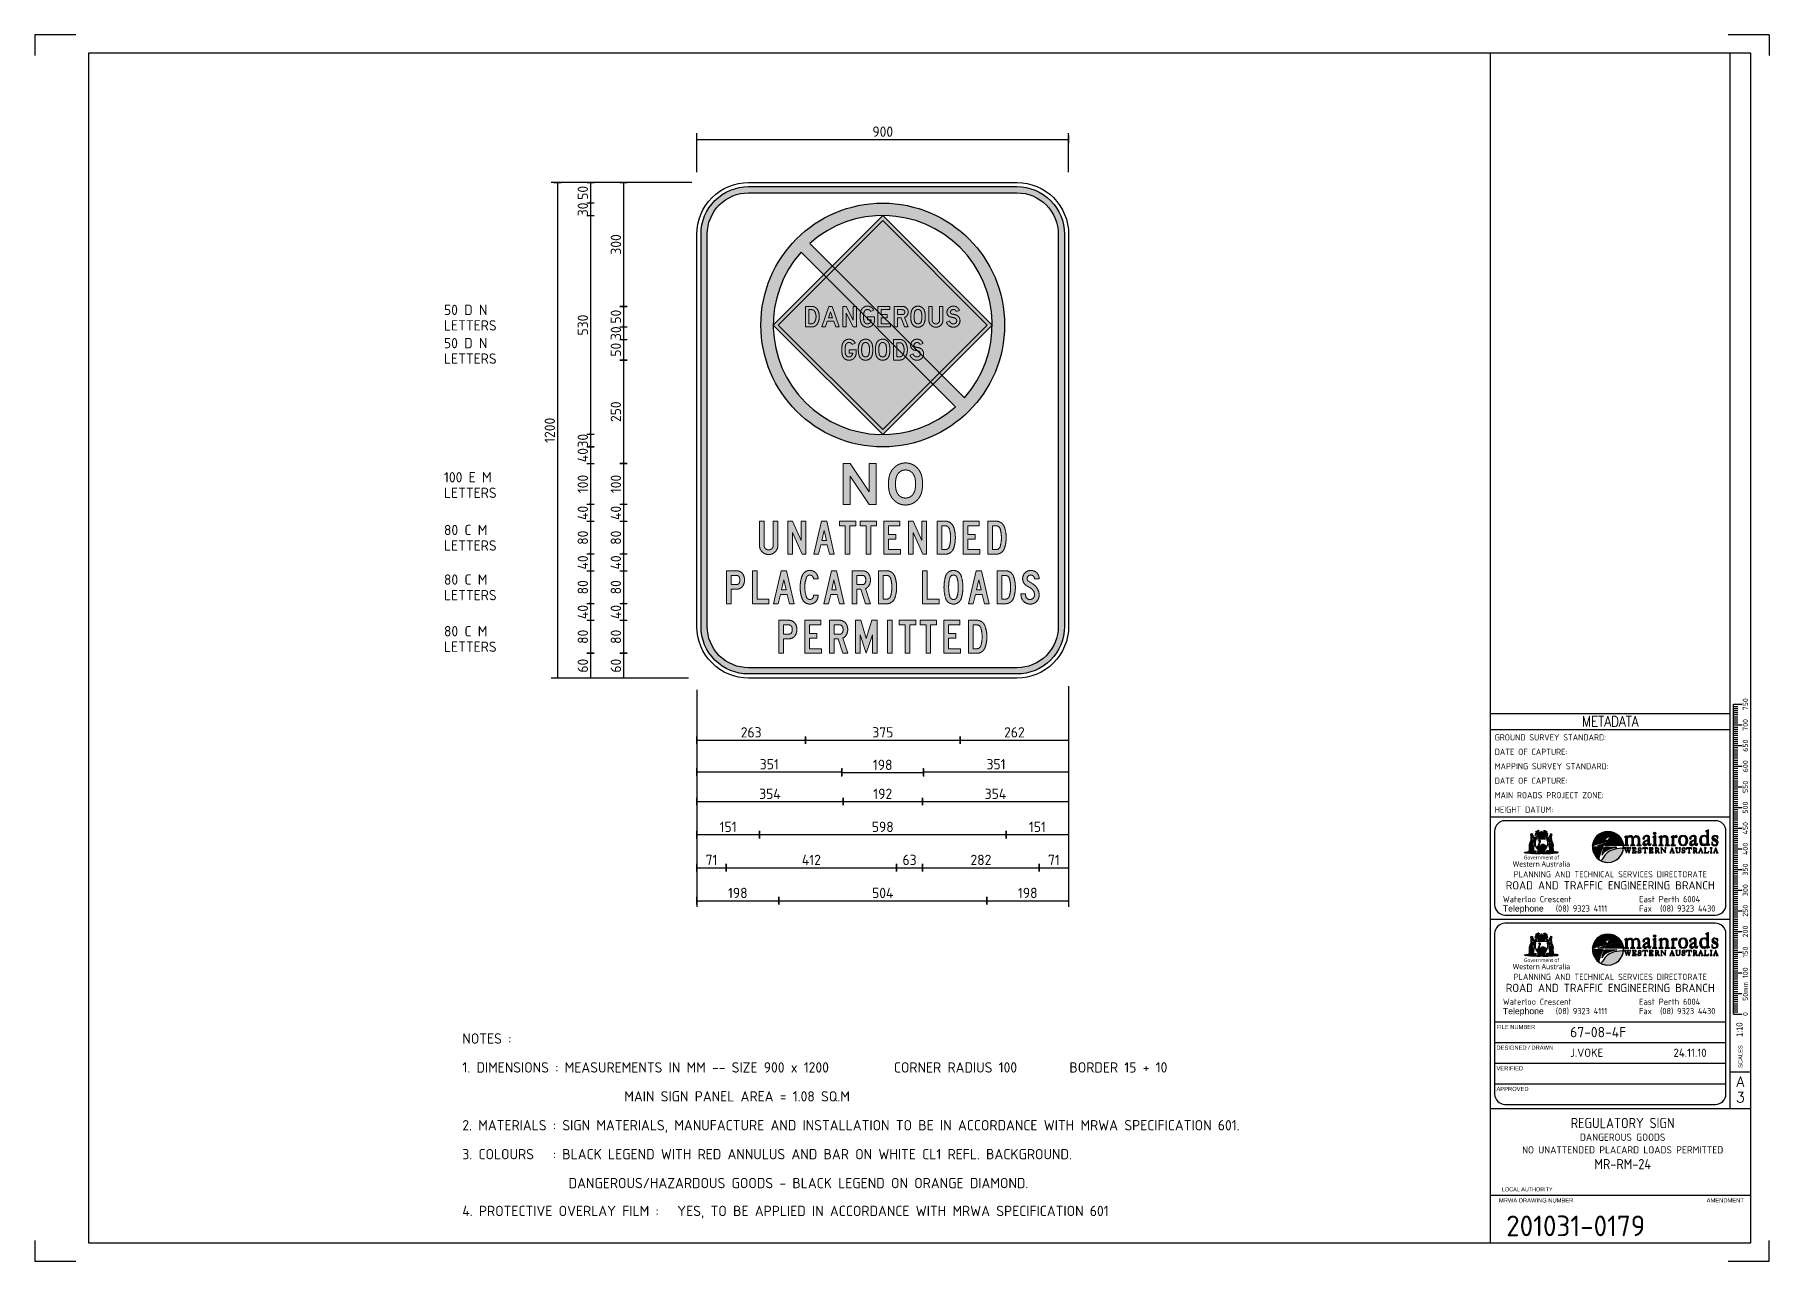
# Model space of a CAD drawing. Extents: x 0 to 420, y 0 to 297.
import ezdxf
from ezdxf.enums import TextEntityAlignment as Align

# ---------------------------------------------------------------- set-up
doc = ezdxf.new("R2010")
doc.units = 0
doc.layers.get('0').update_dxf_attribs({"linetype": 'CONTINUOUS'})
doc.layers.get('DEFPOINTS').update_dxf_attribs({"linetype": 'CONTINUOUS'})
for name, color, linetype in [('COMMENTS', 4, 'CONTINUOUS'), ('L18', 4, 'CONTINUOUS'), ('L25', 1, 'CONTINUOUS'), ('L35', 3, 'CONTINUOUS'), ('NOTES', 1, 'CONTINUOUS'), ('red', 10, 'CONTINUOUS'), ('T25', 1, 'CONTINUOUS'), ('T35', 3, 'CONTINUOUS'), ('TBLK07', 4, 'CONTINUOUS'), ('TBLK18', 4, 'CONTINUOUS'), ('TBLK25', 1, 'CONTINUOUS'), ('TBLK35', 3, 'CONTINUOUS'), ('TBLK50', 7, 'CONTINUOUS'), ('yellow', 40, 'CONTINUOUS')]:
    doc.layers.add(name, color=color, linetype=linetype)
doc.styles.add('HELV', font='helvs.shx')
doc.styles.add('HELVL', font='HELVL.shx', dxfattribs={"height": 2.015})
doc.styles.add('ISO', font='iso3098b.shx')
doc.styles.add('logonorm', font='trebuc.TTF', dxfattribs={"width": 1.02, "height": 0.2})
doc.styles.add('ROMAND', font='romand')
doc.dimstyles.new('SIGNSDIM', dxfattribs={"dimtxt": 2.5, "dimasz": 0.2, "dimexe": 1.5, "dimexo": 2, "dimtad": 1, "dimdec": 4, "dimlfac": 10, "dimrnd": 1, "dimdsep": 46, "dimtxsty": 'ISO', "dimblk": 'SGNDIM', "dimcen": 2.5, "dimse2": 1, "dimadec": 0, "dimazin": 0, "dimtfac": 1, "dimtdec": 4, "dimtix": 1, "dimtmove": 0, "dimatfit": 3, "dimldrblk": 'SGNDIM', "dimfxl": 1, "dimtolj": 1, "dimtzin": 0, "dimarcsym": 0})

msp = doc.modelspace()

# ---------------------------------------------------------------- texts
at = {"layer": 'COMMENTS', "style": 'ISO'}
for s, p in [('50 D N', (99.100278, 229.118959)), ('LETTERS', (99.100278, 225.368959)), ('50 D N', (99.100278, 221.075489)), ('LETTERS', (99.100278, 217.325489)), ('80 C M', (99.100278, 175.822501)), ('LETTERS', (99.100278, 172.072501)), ('80 C M', (99.100278, 163.814601)), ('LETTERS', (99.100278, 160.064601)), ('80 C M', (99.100278, 151.315954)), ('LETTERS', (99.100278, 147.565954))]:
    msp.add_text(s, height=2.5, dxfattribs=at).set_placement(p)
at = {"layer": 'NOTES', "style": 'ISO'}
for s, p in [('NOTES :', (103.547399, 52.69612)), ('1. DIMENSIONS : MEASUREMENTS IN MM -- SIZE 900 x 1200', (103.547399, 45.69612)), ('CORNER RADIUS 100', (208.026784, 45.69612)), ('BORDER 15 + 10', (250.526784, 45.69612)), ('1.08 SQ.M', (183.547399, 38.69612)), ('2. MATERIALS : SIGN MATERIALS, MANUFACTURE AND INSTALLATION TO BE IN ACCORDANCE WITH MRWA SPECIFICATION 601.', (103.547399, 31.69612)), ('3. COLOURS   : BLACK LEGEND WITH RED ANNULUS AND BAR ON WHITE CL1 REFL. BACKGROUND.', (103.547399, 24.69612)), ('DANGEROUS/HAZARDOUS GOODS - BLACK LEGEND ON ORANGE DIAMOND.', (129.292536, 17.69612)), ('4. PROTECTIVE OVERLAY FILM : ', (103.547399, 10.946756)), ('  YES, TO BE APPLIED IN ACCORDANCE WITH MRWA SPECIFICATION 601', (152.547399, 10.946756))]:
    msp.add_text(s, height=2.5, dxfattribs=at).set_placement(p)
msp.add_text('MAIN SIGN PANEL AREA = ', height=2.5, dxfattribs=at).set_placement((183.547399, 38.69612), align=Align.RIGHT)

# ---------------------------------------------------------------- blocks, each defined once
blk = doc.blocks.new('SGNDIM')
for p, q in [((0, 0), (-1, 0)), ((0, 4.5), (0, -4.5))]:
    blk.add_line(p, q)
blk = doc.blocks.new('*D1')
at = {"layer": 'DEFPOINTS', "color": 0}
for p in [(159.94, 261.21), (126.59, 141.21), (159.25, 141.21)]:
    blk.add_point(p, dxfattribs=at)
at = {"layer": 'T25', "color": 0, "lineweight": -2}
for p, q in [((157.94, 261.21), (125.09, 261.21)), ((126.59, 261.01), (126.59, 141.41)), ((157.25, 141.21), (125.09, 141.21))]:
    blk.add_line(p, q, dxfattribs=at)
at = {"layer": 'T25', "color": 0, "lineweight": -2, "xscale": 0.2, "yscale": 0.2, "zscale": 0.2}
for p, rotation in [((126.59, 261.21), 90), ((126.59, 141.21), 270)]:
    blk.add_blockref('SGNDIM', p, dxfattribs=dict(at, rotation=rotation))
at = {"layer": 'T25', "color": 0, "insert": (124.72, 201.21), "char_height": 2.5, "attachment_point": 5, "rotation": 90, "style": 'ISO'}
blk.add_mtext('\\A1;1200', dxfattribs=at)
blk = doc.blocks.new('*D2')
at = {"layer": 'DEFPOINTS', "color": 0}
for p in [(138.42, 261.21), (134.59, 256.21), (138.42, 256.21)]:
    blk.add_point(p, dxfattribs=at)
at = {"layer": 'T25', "color": 0, "lineweight": -2}
for p, q in [((136.42, 261.21), (133.09, 261.21)), ((134.59, 261.01), (134.59, 256.41))]:
    blk.add_line(p, q, dxfattribs=at)
at = {"layer": 'T25', "color": 0, "lineweight": -2, "xscale": 0.2, "yscale": 0.2, "zscale": 0.2}
for p, rotation in [((134.59, 261.21), 90), ((134.59, 256.21), 270)]:
    blk.add_blockref('SGNDIM', p, dxfattribs=dict(at, rotation=rotation))
at = {"layer": 'T25', "color": 0, "insert": (132.72, 258.71), "char_height": 2.5, "attachment_point": 5, "rotation": 90, "style": 'ISO'}
blk.add_mtext('\\A1;50', dxfattribs=at)
blk = doc.blocks.new('*D3')
at = {"layer": 'DEFPOINTS', "color": 0}
for p in [(134.59, 193.21), (137.65, 197.2), (137.65, 193.21)]:
    blk.add_point(p, dxfattribs=at)
at = {"layer": 'T25', "color": 0, "lineweight": -2}
for p, q in [((134.59, 197.4), (134.59, 197.6)), ((134.59, 197.2), (134.59, 193.21)), ((134.59, 193.01), (134.59, 192.81))]:
    blk.add_line(p, q, dxfattribs=at)
at = {"layer": 'T25', "color": 0, "lineweight": -2, "xscale": 0.2, "yscale": 0.2, "zscale": 0.2}
for p, rotation in [((134.59, 197.2), 270), ((134.59, 193.21), 90)]:
    blk.add_blockref('SGNDIM', p, dxfattribs=dict(at, rotation=rotation))
at = {"layer": 'T25', "color": 0, "insert": (132.72, 195.2), "char_height": 2.5, "attachment_point": 5, "rotation": 90, "style": 'ISO'}
blk.add_mtext('\\A1;40', dxfattribs=at)
blk = doc.blocks.new('*D4')
at = {"layer": 'DEFPOINTS', "color": 0}
for p in [(250.34, 271.66), (160.34, 261.75), (250.34, 261.75)]:
    blk.add_point(p, dxfattribs=at)
at = {"layer": 'T25', "color": 0, "lineweight": -2}
for p, q in [((160.34, 263.75), (160.34, 273.16)), ((250.34, 263.75), (250.34, 273.16)), ((160.54, 271.66), (250.14, 271.66))]:
    blk.add_line(p, q, dxfattribs=at)
at = {"layer": 'T25', "color": 0, "lineweight": -2, "xscale": 0.2, "yscale": 0.2, "zscale": 0.2, "rotation": 180}
blk.add_blockref('SGNDIM', (160.34, 271.66), dxfattribs=at)
at = {"layer": 'T25', "color": 0, "lineweight": -2, "xscale": 0.2, "yscale": 0.2, "zscale": 0.2}
blk.add_blockref('SGNDIM', (250.34, 271.66), dxfattribs=at)
at = {"layer": 'T25', "color": 0, "insert": (205.34, 273.53), "char_height": 2.5, "attachment_point": 5, "style": 'ISO'}
blk.add_mtext('\\A1;900', dxfattribs=at)
blk = doc.blocks.new('A3BBLK')
at = {"layer": 'TBLK25'}
for p, q in [((10, 297), (0, 297)), ((0, 297), (0, 292)), ((420, 297), (410, 297)), ((420, 297), (420, 292)), ((0, 5), (0, 0)), ((420, 0), (420, 5)), ((0, 0), (10, 0)), ((410, 0), (420, 0))]:
    blk.add_line(p, q, dxfattribs=at)
at = {"layer": 'TBLK50'}
for p, q in [((415.5, 292.5), (13, 292.5)), ((13, 292.5), (13, 4.5)), ((352.5, 4.5), (352.5, 292.5)), ((415.5, 4.5), (415.5, 292.5)), ((13, 4.5), (415.5, 4.5))]:
    blk.add_line(p, q, dxfattribs=at)
blk = doc.blocks.new('MR logo')
at = {"layer": 'TBLK18'}
h = blk.add_hatch(color=256, dxfattribs=at)
edge = h.paths.add_edge_path()
edge.add_spline(control_points=[(0, -6.23), (-0.73, -5.99), (-1.5, -5.86), (-2.31, -5.86), (-2.31, -5.86), (-6.25, -5.86), (-9.48, -8.89), (-9.79, -12.74), (-9.79, -12.74), (-9.75, -12.71), (-9.7, -12.69), (-9.65, -12.67), (-9.65, -12.67), (-9.26, -12.56), (-5.85, -11.67), (-3.32, -11.01), (-3.32, -11.01), (-3.32, -11.01), (-3.32, -11.01), (-3.32, -11.01), (-3.32, -11.01), (-3.32, -11.01), (-3.31, -11.01), (-3.31, -11.01), (-3.31, -11.01), (-3.13, -10.71), (-2.94, -10.4), (-2.74, -10.09), (-2.74, -10.09), (-2.74, -10.09), (-2.74, -10.09), (-2.74, -10.09), (-2.74, -10.09), (-2.74, -10.09), (-2.74, -10.08), (-2.74, -10.08), (-2.74, -10.08), (-3.11, -10.04), (-3.47, -9.99), (-3.74, -9.94), (-3.74, -9.94), (-4.49, -9.8), (-1.74, -8.48), (-0.5, -6.89), (-0.5, -6.89), (-0.33, -6.7), (-0.26, -6.56), (0, -6.23)], knot_values=[0, 0, 0, 0, 0.083333, 0.083333, 0.083333, 0.083333, 0.166667, 0.166667, 0.166667, 0.166667, 0.25, 0.25, 0.25, 0.25, 0.333333, 0.333333, 0.333333, 0.333333, 0.416667, 0.416667, 0.416667, 0.416667, 0.5, 0.5, 0.5, 0.5, 0.583333, 0.583333, 0.583333, 0.583333, 0.666667, 0.666667, 0.666667, 0.666667, 0.75, 0.75, 0.75, 0.75, 0.833333, 0.833333, 0.833333, 0.833333, 0.916667, 0.916667, 0.916667, 0.916667, 1, 1, 1, 1], degree=3, periodic=0)
h = blk.add_hatch(color=256, dxfattribs=at)
edge = h.paths.add_edge_path()
edge.add_spline(control_points=[(5.17, -12.87), (4.97, -9.81), (2.93, -7.24), (0.15, -6.27), (0.15, -6.27), (-0.72, -7.58), (-1.46, -8.75), (-2.1, -9.85), (-2.1, -9.85), (-2.1, -9.85), (-2.1, -9.85), (-2.1, -9.85), (-2.1, -9.85), (-2.1, -9.85), (-2.1, -9.85), (-2.1, -9.85), (-2.1, -9.85), (-1.46, -9.9), (-0.73, -9.97), (-0.29, -10.01), (-0.29, -10.01), (0.34, -10.07), (0.72, -10.24), (0, -10.47), (0, -10.47), (-0.6, -10.65), (-1.74, -11.01), (-2.95, -11.38), (-2.95, -11.38), (-2.93, -11.35), (-3.39, -12.25), (-3.62, -12.76), (-3.62, -12.76), (-3.62, -12.76), (-3.32, -12.76), (-3.32, -12.76), (-3.32, -12.76), (-3.32, -12.76), (-3.32, -12.76), (-3.32, -12.76), (-3.32, -12.76), (-0.78, -12.75), (1.84, -12.74), (4.53, -12.74), (4.53, -12.74), (4.81, -12.74), (5.03, -12.79), (5.17, -12.87)], knot_values=[0, 0, 0, 0, 0.083333, 0.083333, 0.083333, 0.083333, 0.166667, 0.166667, 0.166667, 0.166667, 0.25, 0.25, 0.25, 0.25, 0.333333, 0.333333, 0.333333, 0.333333, 0.416667, 0.416667, 0.416667, 0.416667, 0.5, 0.5, 0.5, 0.5, 0.583333, 0.583333, 0.583333, 0.583333, 0.666667, 0.666667, 0.666667, 0.666667, 0.75, 0.75, 0.75, 0.75, 0.833333, 0.833333, 0.833333, 0.833333, 0.916667, 0.916667, 0.916667, 0.916667, 1, 1, 1, 1], degree=3, periodic=0)
h = blk.add_hatch(color=256, dxfattribs=at)
edge = h.paths.add_edge_path()
edge.add_spline(control_points=[(5.62, -12.7), (5.62, -12.7), (5.62, -12.5), (5.62, -12.5), (5.62, -12.5), (6.08, -12.47), (6.22, -12.47), (6.22, -11.91), (6.22, -11.91), (6.22, -11.91), (6.22, -9.16), (6.22, -9.16), (6.22, -9.16), (6.22, -8.8), (6, -8.68), (5.69, -8.54), (5.69, -8.54), (5.69, -8.54), (5.69, -8.45), (5.69, -8.45), (5.69, -8.45), (6.19, -8.36), (6.6, -8.12), (7.04, -7.95), (7.04, -7.95), (7.04, -7.95), (7.04, -8.82), (7.04, -8.82), (7.04, -8.82), (7.51, -8.3), (7.89, -7.95), (8.62, -7.95), (8.62, -7.95), (9.26, -7.95), (9.71, -8.33), (9.98, -8.89), (9.98, -8.89), (10.4, -8.4), (10.87, -7.95), (11.54, -7.95), (11.54, -7.95), (12.51, -7.95), (13.11, -8.91), (13.11, -9.67), (13.11, -9.67), (13.11, -9.67), (13.11, -11.91), (13.11, -11.91), (13.11, -11.91), (13.09, -12.47), (13.14, -12.47), (13.75, -12.5), (13.75, -12.5), (13.75, -12.5), (13.75, -12.7), (13.75, -12.7), (13.75, -12.7), (13.75, -12.7), (11.66, -12.7), (11.66, -12.7), (11.66, -12.7), (11.66, -12.7), (11.66, -12.5), (11.66, -12.5), (11.66, -12.5), (12.19, -12.47), (12.27, -12.47), (12.27, -11.91), (12.27, -11.91), (12.27, -11.91), (12.27, -9.63), (12.27, -9.63), (12.27, -9.63), (12.27, -8.91), (11.91, -8.42), (11.16, -8.42), (11.16, -8.42), (10.68, -8.42), (10.09, -8.86), (10.09, -9.36), (10.09, -9.36), (10.09, -9.36), (10.09, -11.91), (10.09, -11.91), (10.09, -11.91), (10.09, -12.47), (10.29, -12.47), (10.68, -12.5), (10.68, -12.5), (10.68, -12.5), (10.68, -12.7), (10.68, -12.7), (10.68, -12.7), (10.68, -12.7), (8.64, -12.7), (8.64, -12.7), (8.64, -12.7), (8.64, -12.7), (8.64, -12.5), (8.64, -12.5), (8.64, -12.5), (9.2, -12.47), (9.24, -12.45), (9.24, -11.89), (9.24, -11.89), (9.24, -11.89), (9.24, -9.57), (9.24, -9.57), (9.24, -9.57), (9.24, -8.88), (9, -8.42), (8.22, -8.42), (8.22, -8.42), (7.46, -8.42), (7.07, -9.06), (7.07, -9.26), (7.07, -9.26), (7.07, -9.26), (7.07, -11.91), (7.07, -11.91), (7.07, -11.91), (7.07, -12.47), (7.27, -12.47), (7.63, -12.5), (7.63, -12.5), (7.63, -12.5), (7.63, -12.7), (7.63, -12.7), (7.63, -12.7), (7.63, -12.7), (5.62, -12.7), (5.62, -12.7)], knot_values=[0, 0, 0, 0, 0.030303, 0.030303, 0.030303, 0.030303, 0.060606, 0.060606, 0.060606, 0.060606, 0.090909, 0.090909, 0.090909, 0.090909, 0.121212, 0.121212, 0.121212, 0.121212, 0.151515, 0.151515, 0.151515, 0.151515, 0.181818, 0.181818, 0.181818, 0.181818, 0.212121, 0.212121, 0.212121, 0.212121, 0.242424, 0.242424, 0.242424, 0.242424, 0.272727, 0.272727, 0.272727, 0.272727, 0.30303, 0.30303, 0.30303, 0.30303, 0.333333, 0.333333, 0.333333, 0.333333, 0.363636, 0.363636, 0.363636, 0.363636, 0.393939, 0.393939, 0.393939, 0.393939, 0.424242, 0.424242, 0.424242, 0.424242, 0.454545, 0.454545, 0.454545, 0.454545, 0.484848, 0.484848, 0.484848, 0.484848, 0.515152, 0.515152, 0.515152, 0.515152, 0.545455, 0.545455, 0.545455, 0.545455, 0.575758, 0.575758, 0.575758, 0.575758, 0.606061, 0.606061, 0.606061, 0.606061, 0.636364, 0.636364, 0.636364, 0.636364, 0.666667, 0.666667, 0.666667, 0.666667, 0.69697, 0.69697, 0.69697, 0.69697, 0.727273, 0.727273, 0.727273, 0.727273, 0.757576, 0.757576, 0.757576, 0.757576, 0.787879, 0.787879, 0.787879, 0.787879, 0.818182, 0.818182, 0.818182, 0.818182, 0.848485, 0.848485, 0.848485, 0.848485, 0.878788, 0.878788, 0.878788, 0.878788, 0.909091, 0.909091, 0.909091, 0.909091, 0.939394, 0.939394, 0.939394, 0.939394, 0.969697, 0.969697, 0.969697, 0.969697, 1, 1, 1, 1], degree=3, periodic=0)
h = blk.add_hatch(color=256, dxfattribs=at)
edge = h.paths.add_edge_path()
edge.add_spline(control_points=[(17.02, -8.7), (17.02, -8.27), (16.75, -8.14), (16.35, -8.14), (16.35, -8.14), (15.97, -8.14), (15.41, -8.38), (15.41, -8.66), (15.41, -8.66), (15.41, -8.72), (15.42, -8.79), (15.42, -8.89), (15.42, -8.89), (15.42, -9.3), (15.33, -9.59), (14.87, -9.59), (14.87, -9.59), (14.68, -9.59), (14.55, -9.4), (14.55, -9.23), (14.55, -9.23), (14.55, -8.99), (14.71, -8.77), (14.93, -8.57), (14.93, -8.57), (15.42, -8.16), (16.19, -7.83), (16.82, -7.83), (16.82, -7.83), (17.48, -7.83), (17.83, -8.23), (17.83, -8.87), (17.83, -8.87), (17.83, -8.87), (17.83, -11.74), (17.83, -11.74), (17.83, -11.74), (17.83, -11.92), (17.83, -12.25), (18.07, -12.25), (18.07, -12.25), (18.25, -12.25), (18.34, -12.02), (18.37, -11.89), (18.37, -11.89), (18.37, -11.89), (18.55, -11.89), (18.55, -11.89), (18.55, -11.89), (18.49, -12.4), (18.28, -12.7), (17.76, -12.7), (17.76, -12.7), (17.37, -12.7), (17.03, -12.33), (17.02, -11.96), (17.02, -11.96), (16.52, -12.33), (16.18, -12.7), (15.51, -12.7), (15.51, -12.7), (15.02, -12.7), (14.56, -12.3), (14.56, -11.79), (14.56, -11.79), (14.56, -10.61), (16.15, -10.24), (17.02, -9.87), (17.02, -9.87), (17.02, -9.87), (17.02, -8.7), (17.02, -8.7)], knot_values=[0, 0, 0, 0, 0.055556, 0.055556, 0.055556, 0.055556, 0.111111, 0.111111, 0.111111, 0.111111, 0.166667, 0.166667, 0.166667, 0.166667, 0.222222, 0.222222, 0.222222, 0.222222, 0.277778, 0.277778, 0.277778, 0.277778, 0.333333, 0.333333, 0.333333, 0.333333, 0.388889, 0.388889, 0.388889, 0.388889, 0.444444, 0.444444, 0.444444, 0.444444, 0.5, 0.5, 0.5, 0.5, 0.555556, 0.555556, 0.555556, 0.555556, 0.611111, 0.611111, 0.611111, 0.611111, 0.666667, 0.666667, 0.666667, 0.666667, 0.722222, 0.722222, 0.722222, 0.722222, 0.777778, 0.777778, 0.777778, 0.777778, 0.833333, 0.833333, 0.833333, 0.833333, 0.888889, 0.888889, 0.888889, 0.888889, 0.944444, 0.944444, 0.944444, 0.944444, 1, 1, 1, 1], degree=3, periodic=0)
edge = h.paths.add_edge_path(flags=16)
edge.add_spline(control_points=[(17.02, -10.11), (16.53, -10.32), (15.29, -10.67), (15.29, -11.34), (15.29, -11.34), (15.29, -11.78), (15.61, -12.14), (16.06, -12.14), (16.06, -12.14), (16.47, -12.14), (16.7, -11.96), (17.02, -11.72), (17.02, -11.72), (17.02, -11.72), (17.02, -10.11), (17.02, -10.11)], knot_values=[0, 0, 0, 0, 0.25, 0.25, 0.25, 0.25, 0.5, 0.5, 0.5, 0.5, 0.75, 0.75, 0.75, 0.75, 1, 1, 1, 1], degree=3, periodic=0)
h = blk.add_hatch(color=256, dxfattribs=at)
edge = h.paths.add_edge_path()
edge.add_spline(control_points=[(19.33, -12.7), (19.33, -12.7), (19.33, -12.5), (19.33, -12.5), (19.33, -12.5), (19.81, -12.47), (19.95, -12.47), (19.95, -11.91), (19.95, -11.91), (19.95, -11.91), (19.95, -9.33), (19.95, -9.33), (19.95, -9.33), (19.95, -9.11), (19.95, -8.8), (19.76, -8.68), (19.76, -8.68), (19.62, -8.6), (19.53, -8.59), (19.37, -8.57), (19.37, -8.57), (19.37, -8.57), (19.37, -8.47), (19.37, -8.47), (19.37, -8.47), (19.83, -8.27), (20.32, -8.08), (20.8, -7.89), (20.8, -7.89), (20.8, -7.89), (20.8, -11.91), (20.8, -11.91), (20.8, -11.91), (20.8, -12.47), (20.94, -12.47), (21.39, -12.5), (21.39, -12.5), (21.39, -12.5), (21.39, -12.7), (21.39, -12.7), (21.39, -12.7), (21.39, -12.7), (19.33, -12.7), (19.33, -12.7)], knot_values=[0, 0, 0, 0, 0.090909, 0.090909, 0.090909, 0.090909, 0.181818, 0.181818, 0.181818, 0.181818, 0.272727, 0.272727, 0.272727, 0.272727, 0.363636, 0.363636, 0.363636, 0.363636, 0.454545, 0.454545, 0.454545, 0.454545, 0.545455, 0.545455, 0.545455, 0.545455, 0.636364, 0.636364, 0.636364, 0.636364, 0.727273, 0.727273, 0.727273, 0.727273, 0.818182, 0.818182, 0.818182, 0.818182, 0.909091, 0.909091, 0.909091, 0.909091, 1, 1, 1, 1], degree=3, periodic=0)
h = blk.add_hatch(color=256, dxfattribs=at)
edge = h.paths.add_edge_path()
edge.add_spline(control_points=[(19.69, -6.85), (19.69, -7.16), (19.95, -7.42), (20.26, -7.42), (20.26, -7.42), (20.58, -7.42), (20.83, -7.16), (20.83, -6.85), (20.83, -6.85), (20.83, -6.53), (20.58, -6.28), (20.26, -6.28), (20.26, -6.28), (19.95, -6.28), (19.69, -6.53), (19.69, -6.85)], knot_values=[0, 0, 0, 0, 0.25, 0.25, 0.25, 0.25, 0.5, 0.5, 0.5, 0.5, 0.75, 0.75, 0.75, 0.75, 1, 1, 1, 1], degree=3, periodic=0)
h = blk.add_hatch(color=256, dxfattribs=at)
edge = h.paths.add_edge_path()
edge.add_spline(control_points=[(22.29, -12.7), (22.29, -12.7), (22.29, -12.5), (22.29, -12.5), (22.29, -12.5), (22.77, -12.47), (22.91, -12.47), (22.91, -11.91), (22.91, -11.91), (22.91, -11.91), (22.91, -9.24), (22.91, -9.24), (22.91, -9.24), (22.91, -8.84), (22.76, -8.68), (22.39, -8.57), (22.39, -8.57), (22.39, -8.57), (22.39, -8.45), (22.39, -8.45), (22.39, -8.45), (22.87, -8.31), (23.3, -8.12), (23.76, -7.95), (23.76, -7.95), (23.76, -7.95), (23.76, -8.77), (23.76, -8.77), (23.76, -8.77), (24.2, -8.31), (24.54, -7.95), (25.22, -7.95), (25.22, -7.95), (25.99, -7.95), (26.78, -8.56), (26.78, -9.36), (26.78, -9.36), (26.78, -9.36), (26.78, -11.91), (26.78, -11.91), (26.78, -11.91), (26.78, -12.47), (27.07, -12.47), (27.44, -12.5), (27.44, -12.5), (27.44, -12.5), (27.44, -12.7), (27.44, -12.7), (27.44, -12.7), (27.44, -12.7), (25.31, -12.7), (25.31, -12.7), (25.31, -12.7), (25.31, -12.7), (25.31, -12.5), (25.31, -12.5), (25.31, -12.5), (25.8, -12.47), (25.93, -12.47), (25.93, -11.91), (25.93, -11.91), (25.93, -11.91), (25.93, -9.55), (25.93, -9.55), (25.93, -9.55), (25.93, -8.87), (25.56, -8.42), (24.87, -8.42), (24.87, -8.42), (24.4, -8.42), (23.76, -8.87), (23.76, -9.36), (23.76, -9.36), (23.76, -9.36), (23.76, -11.91), (23.76, -11.91), (23.76, -11.91), (23.76, -12.47), (23.9, -12.47), (24.36, -12.5), (24.36, -12.5), (24.36, -12.5), (24.36, -12.7), (24.36, -12.7), (24.36, -12.7), (24.36, -12.7), (22.29, -12.7), (22.29, -12.7)], knot_values=[0, 0, 0, 0, 0.045455, 0.045455, 0.045455, 0.045455, 0.090909, 0.090909, 0.090909, 0.090909, 0.136364, 0.136364, 0.136364, 0.136364, 0.181818, 0.181818, 0.181818, 0.181818, 0.227273, 0.227273, 0.227273, 0.227273, 0.272727, 0.272727, 0.272727, 0.272727, 0.318182, 0.318182, 0.318182, 0.318182, 0.363636, 0.363636, 0.363636, 0.363636, 0.409091, 0.409091, 0.409091, 0.409091, 0.454545, 0.454545, 0.454545, 0.454545, 0.5, 0.5, 0.5, 0.5, 0.545455, 0.545455, 0.545455, 0.545455, 0.590909, 0.590909, 0.590909, 0.590909, 0.636364, 0.636364, 0.636364, 0.636364, 0.681818, 0.681818, 0.681818, 0.681818, 0.727273, 0.727273, 0.727273, 0.727273, 0.772727, 0.772727, 0.772727, 0.772727, 0.818182, 0.818182, 0.818182, 0.818182, 0.863636, 0.863636, 0.863636, 0.863636, 0.909091, 0.909091, 0.909091, 0.909091, 0.954545, 0.954545, 0.954545, 0.954545, 1, 1, 1, 1], degree=3, periodic=0)
h = blk.add_hatch(color=256, dxfattribs=at)
edge = h.paths.add_edge_path()
edge.add_spline(control_points=[(28.2, -12.7), (28.2, -12.7), (28.2, -12.5), (28.2, -12.5), (28.2, -12.5), (28.67, -12.47), (28.81, -12.47), (28.81, -11.91), (28.81, -11.91), (28.81, -11.91), (28.81, -9.19), (28.81, -9.19), (28.81, -9.19), (28.81, -8.77), (28.69, -8.75), (28.32, -8.57), (28.32, -8.57), (28.32, -8.57), (28.32, -8.47), (28.32, -8.47), (28.32, -8.47), (28.76, -8.31), (29.19, -8.09), (29.63, -7.92), (29.63, -7.92), (29.63, -7.92), (29.63, -8.69), (29.63, -8.69), (29.63, -8.69), (29.9, -8.38), (30.24, -7.87), (30.71, -7.87), (30.71, -7.87), (31.02, -7.87), (31.27, -8.04), (31.27, -8.36), (31.27, -8.36), (31.27, -8.6), (31.09, -8.77), (30.87, -8.77), (30.87, -8.77), (30.7, -8.77), (30.51, -8.59), (30.24, -8.59), (30.24, -8.59), (30.05, -8.59), (29.66, -8.89), (29.66, -9.06), (29.66, -9.06), (29.66, -9.06), (29.66, -11.91), (29.66, -11.91), (29.66, -11.91), (29.66, -12.47), (29.8, -12.47), (30.34, -12.5), (30.34, -12.5), (30.34, -12.5), (30.34, -12.7), (30.34, -12.7), (30.34, -12.7), (30.34, -12.7), (28.2, -12.7), (28.2, -12.7)], knot_values=[0, 0, 0, 0, 0.0625, 0.0625, 0.0625, 0.0625, 0.125, 0.125, 0.125, 0.125, 0.1875, 0.1875, 0.1875, 0.1875, 0.25, 0.25, 0.25, 0.25, 0.3125, 0.3125, 0.3125, 0.3125, 0.375, 0.375, 0.375, 0.375, 0.4375, 0.4375, 0.4375, 0.4375, 0.5, 0.5, 0.5, 0.5, 0.5625, 0.5625, 0.5625, 0.5625, 0.625, 0.625, 0.625, 0.625, 0.6875, 0.6875, 0.6875, 0.6875, 0.75, 0.75, 0.75, 0.75, 0.8125, 0.8125, 0.8125, 0.8125, 0.875, 0.875, 0.875, 0.875, 0.9375, 0.9375, 0.9375, 0.9375, 1, 1, 1, 1], degree=3, periodic=0)
h = blk.add_hatch(color=256, dxfattribs=at)
edge = h.paths.add_edge_path(flags=16)
edge.add_spline(control_points=[(34.06, -8.04), (33.07, -8.04), (32.7, -9.17), (32.7, -10.26), (32.7, -10.26), (32.7, -11.36), (33.07, -12.5), (34.06, -12.5), (34.06, -12.5), (35.06, -12.5), (35.42, -11.36), (35.42, -10.26), (35.42, -10.26), (35.42, -9.17), (35.06, -8.04), (34.06, -8.04)], knot_values=[0, 0, 0, 0, 0.25, 0.25, 0.25, 0.25, 0.5, 0.5, 0.5, 0.5, 0.75, 0.75, 0.75, 0.75, 1, 1, 1, 1], degree=3, periodic=0)
edge = h.paths.add_edge_path()
edge.add_spline(control_points=[(34.06, -12.7), (32.69, -12.7), (31.79, -11.62), (31.79, -10.26), (31.79, -10.26), (31.79, -8.91), (32.69, -7.83), (34.06, -7.83), (34.06, -7.83), (35.43, -7.83), (36.34, -8.91), (36.34, -10.26), (36.34, -10.26), (36.34, -11.62), (35.43, -12.7), (34.06, -12.7)], knot_values=[0, 0, 0, 0, 0.25, 0.25, 0.25, 0.25, 0.5, 0.5, 0.5, 0.5, 0.75, 0.75, 0.75, 0.75, 1, 1, 1, 1], degree=3, periodic=0)
h = blk.add_hatch(color=256, dxfattribs=at)
edge = h.paths.add_edge_path(flags=16)
edge.add_spline(control_points=[(39.64, -10.11), (39.17, -10.32), (37.92, -10.67), (37.92, -11.34), (37.92, -11.34), (37.92, -11.78), (38.24, -12.14), (38.7, -12.14), (38.7, -12.14), (39.1, -12.14), (39.34, -11.96), (39.64, -11.72), (39.64, -11.72), (39.64, -11.72), (39.64, -10.11), (39.64, -10.11)], knot_values=[0, 0, 0, 0, 0.25, 0.25, 0.25, 0.25, 0.5, 0.5, 0.5, 0.5, 0.75, 0.75, 0.75, 0.75, 1, 1, 1, 1], degree=3, periodic=0)
edge = h.paths.add_edge_path()
edge.add_spline(control_points=[(39.64, -8.7), (39.64, -8.27), (39.38, -8.14), (38.98, -8.14), (38.98, -8.14), (38.59, -8.14), (38.04, -8.38), (38.04, -8.66), (38.04, -8.66), (38.04, -8.72), (38.05, -8.79), (38.05, -8.89), (38.05, -8.89), (38.05, -9.3), (37.97, -9.59), (37.5, -9.59), (37.5, -9.59), (37.31, -9.59), (37.18, -9.4), (37.18, -9.23), (37.18, -9.23), (37.18, -8.99), (37.34, -8.77), (37.57, -8.57), (37.57, -8.57), (38.05, -8.16), (38.82, -7.83), (39.46, -7.83), (39.46, -7.83), (40.11, -7.83), (40.46, -8.23), (40.46, -8.87), (40.46, -8.87), (40.46, -8.87), (40.46, -11.74), (40.46, -11.74), (40.46, -11.74), (40.46, -11.92), (40.46, -12.25), (40.71, -12.25), (40.71, -12.25), (40.88, -12.25), (40.98, -12.02), (41.01, -11.89), (41.01, -11.89), (41.01, -11.89), (41.18, -11.89), (41.18, -11.89), (41.18, -11.89), (41.13, -12.4), (40.92, -12.7), (40.4, -12.7), (40.4, -12.7), (40, -12.7), (39.67, -12.33), (39.66, -11.96), (39.66, -11.96), (39.15, -12.33), (38.81, -12.7), (38.15, -12.7), (38.15, -12.7), (37.65, -12.7), (37.19, -12.3), (37.19, -11.79), (37.19, -11.79), (37.19, -10.61), (38.78, -10.24), (39.64, -9.87), (39.64, -9.87), (39.64, -9.87), (39.64, -8.7), (39.64, -8.7)], knot_values=[0, 0, 0, 0, 0.055556, 0.055556, 0.055556, 0.055556, 0.111111, 0.111111, 0.111111, 0.111111, 0.166667, 0.166667, 0.166667, 0.166667, 0.222222, 0.222222, 0.222222, 0.222222, 0.277778, 0.277778, 0.277778, 0.277778, 0.333333, 0.333333, 0.333333, 0.333333, 0.388889, 0.388889, 0.388889, 0.388889, 0.444444, 0.444444, 0.444444, 0.444444, 0.5, 0.5, 0.5, 0.5, 0.555556, 0.555556, 0.555556, 0.555556, 0.611111, 0.611111, 0.611111, 0.611111, 0.666667, 0.666667, 0.666667, 0.666667, 0.722222, 0.722222, 0.722222, 0.722222, 0.777778, 0.777778, 0.777778, 0.777778, 0.833333, 0.833333, 0.833333, 0.833333, 0.888889, 0.888889, 0.888889, 0.888889, 0.944444, 0.944444, 0.944444, 0.944444, 1, 1, 1, 1], degree=3, periodic=0)
h = blk.add_hatch(color=256, dxfattribs=at)
edge = h.paths.add_edge_path(flags=16)
edge.add_spline(control_points=[(45.62, -9.56), (45.62, -8.21), (44.68, -8.03), (44.35, -8.03), (44.35, -8.03), (43.23, -8.03), (42.92, -9.19), (42.92, -10.1), (42.92, -10.1), (42.92, -11.92), (44.01, -12.25), (44.47, -12.25), (44.47, -12.25), (44.93, -12.25), (45.32, -12.02), (45.62, -11.7), (45.62, -11.7), (45.62, -11.7), (45.62, -9.56), (45.62, -9.56)], knot_values=[0, 0, 0, 0, 0.2, 0.2, 0.2, 0.2, 0.4, 0.4, 0.4, 0.4, 0.6, 0.6, 0.6, 0.6, 0.8, 0.8, 0.8, 0.8, 1, 1, 1, 1], degree=3, periodic=0)
edge = h.paths.add_edge_path()
edge.add_spline(control_points=[(45.6, -6.47), (45.6, -6.23), (45.61, -5.97), (45.33, -5.85), (45.33, -5.85), (45.19, -5.79), (45.08, -5.77), (44.93, -5.77), (44.93, -5.77), (44.93, -5.77), (44.93, -5.68), (44.93, -5.68), (44.93, -5.68), (45.45, -5.5), (45.93, -5.26), (46.44, -5.09), (46.44, -5.09), (46.44, -5.09), (46.44, -12.04), (46.44, -12.04), (46.44, -12.04), (46.44, -12.04), (47, -12.21), (47, -12.21), (47, -12.21), (47, -12.21), (47, -12.29), (47, -12.29), (47, -12.29), (47, -12.29), (45.6, -12.7), (45.6, -12.7), (45.6, -12.7), (45.6, -12.7), (45.6, -11.96), (45.6, -11.96), (45.6, -11.96), (45.6, -11.96), (45.58, -11.96), (45.58, -11.96), (45.58, -11.96), (45.21, -12.44), (44.72, -12.7), (44.1, -12.7), (44.1, -12.7), (42.77, -12.7), (42.03, -11.55), (42.03, -10.32), (42.03, -10.32), (42.03, -8.89), (42.88, -7.83), (44.36, -7.83), (44.36, -7.83), (44.78, -7.83), (45.2, -7.97), (45.6, -8.16), (45.6, -8.16), (45.6, -8.16), (45.6, -6.47), (45.6, -6.47)], knot_values=[0, 0, 0, 0, 0.066667, 0.066667, 0.066667, 0.066667, 0.133333, 0.133333, 0.133333, 0.133333, 0.2, 0.2, 0.2, 0.2, 0.266667, 0.266667, 0.266667, 0.266667, 0.333333, 0.333333, 0.333333, 0.333333, 0.4, 0.4, 0.4, 0.4, 0.466667, 0.466667, 0.466667, 0.466667, 0.533333, 0.533333, 0.533333, 0.533333, 0.6, 0.6, 0.6, 0.6, 0.666667, 0.666667, 0.666667, 0.666667, 0.733333, 0.733333, 0.733333, 0.733333, 0.8, 0.8, 0.8, 0.8, 0.866667, 0.866667, 0.866667, 0.866667, 0.933333, 0.933333, 0.933333, 0.933333, 1, 1, 1, 1], degree=3, periodic=0)
h = blk.add_hatch(color=256, dxfattribs=at)
edge = h.paths.add_edge_path()
edge.add_spline(control_points=[(48, -11.09), (48, -11.09), (48.13, -11.09), (48.13, -11.09), (48.13, -11.09), (48.32, -11.72), (48.54, -12.5), (49.35, -12.5), (49.35, -12.5), (49.97, -12.5), (50.29, -12.14), (50.29, -11.53), (50.29, -11.53), (50.29, -10.87), (49.62, -10.67), (49.14, -10.4), (49.14, -10.4), (48.54, -10.05), (48.01, -9.79), (48.01, -9.04), (48.01, -9.04), (48.01, -8.24), (48.75, -7.83), (49.47, -7.83), (49.47, -7.83), (49.95, -7.83), (50.42, -8.01), (50.87, -8.16), (50.87, -8.16), (50.87, -8.16), (50.87, -9.3), (50.87, -9.3), (50.87, -9.3), (50.87, -9.3), (50.7, -9.3), (50.7, -9.3), (50.7, -9.3), (50.58, -8.66), (50.14, -8.04), (49.42, -8.04), (49.42, -8.04), (48.98, -8.04), (48.69, -8.36), (48.69, -8.8), (48.69, -8.8), (48.69, -9.72), (51.1, -9.69), (51.1, -11.25), (51.1, -11.25), (51.1, -12.23), (50.25, -12.7), (49.37, -12.7), (49.37, -12.7), (48.89, -12.7), (48.43, -12.6), (48, -12.36), (48, -12.36), (48, -12.36), (48, -11.09), (48, -11.09)], knot_values=[0, 0, 0, 0, 0.066667, 0.066667, 0.066667, 0.066667, 0.133333, 0.133333, 0.133333, 0.133333, 0.2, 0.2, 0.2, 0.2, 0.266667, 0.266667, 0.266667, 0.266667, 0.333333, 0.333333, 0.333333, 0.333333, 0.4, 0.4, 0.4, 0.4, 0.466667, 0.466667, 0.466667, 0.466667, 0.533333, 0.533333, 0.533333, 0.533333, 0.6, 0.6, 0.6, 0.6, 0.666667, 0.666667, 0.666667, 0.666667, 0.733333, 0.733333, 0.733333, 0.733333, 0.8, 0.8, 0.8, 0.8, 0.866667, 0.866667, 0.866667, 0.866667, 0.933333, 0.933333, 0.933333, 0.933333, 1, 1, 1, 1], degree=3, periodic=0)
h = blk.add_hatch(color=256, dxfattribs=at)
edge = h.paths.add_edge_path()
edge.add_spline(control_points=[(-6.49, -19.58), (-8.49, -18.23), (-9.8, -15.94), (-9.81, -13.36), (-9.81, -13.36), (-9.8, -13.36), (-9.78, -13.37), (-9.76, -13.38), (-9.76, -13.38), (-9.76, -13.38), (-7.54, -13.43), (-4.93, -13.48), (-4.93, -13.48), (-4.93, -13.48), (-4.93, -13.48), (-4.93, -13.48), (-4.93, -13.48), (-4.93, -13.48), (-4.71, -13.49), (-4.71, -13.49), (-4.71, -13.49), (-5.79, -15.6), (-6.37, -17.32), (-6.5, -18.5), (-6.5, -18.5), (-6.54, -18.9), (-6.54, -19.28), (-6.49, -19.58)], knot_values=[0, 0, 0, 0, 0.142857, 0.142857, 0.142857, 0.142857, 0.285714, 0.285714, 0.285714, 0.285714, 0.428571, 0.428571, 0.428571, 0.428571, 0.571429, 0.571429, 0.571429, 0.571429, 0.714286, 0.714286, 0.714286, 0.714286, 0.857143, 0.857143, 0.857143, 0.857143, 1, 1, 1, 1], degree=3, periodic=0)
h = blk.add_hatch(color=256, dxfattribs=at)
edge = h.paths.add_edge_path()
edge.add_spline(control_points=[(-3.67, -11.61), (-5.39, -12.14), (-7.05, -12.67), (-7.25, -12.77), (-7.25, -12.77), (-6.3, -12.77), (-5.33, -12.76), (-4.36, -12.76), (-4.36, -12.76), (-4.36, -12.76), (-4.33, -12.76), (-4.33, -12.76), (-4.33, -12.76), (-4.12, -12.37), (-3.89, -11.97), (-3.67, -11.61), (-3.67, -11.61), (-3.67, -11.61), (-3.67, -11.61), (-3.67, -11.61)], knot_values=[0, 0, 0, 0, 0.2, 0.2, 0.2, 0.2, 0.4, 0.4, 0.4, 0.4, 0.6, 0.6, 0.6, 0.6, 0.8, 0.8, 0.8, 0.8, 1, 1, 1, 1], degree=3, periodic=0)
h = blk.add_hatch(color=256, dxfattribs=at)
edge = h.paths.add_edge_path()
edge.add_spline(control_points=[(5.18, -13.63), (5.04, -17.65), (1.74, -20.86), (-2.31, -20.86), (-2.31, -20.86), (-3.54, -20.86), (-4.7, -20.56), (-5.72, -20.03), (-5.72, -20.03), (-5.45, -19.83), (-5.1, -19.38), (-4.66, -18.6), (-4.66, -18.6), (-2.32, -14.44), (1.05, -14.48), (4.49, -13.92), (4.49, -13.92), (4.8, -13.87), (5.03, -13.76), (5.18, -13.63)], knot_values=[0, 0, 0, 0, 0.2, 0.2, 0.2, 0.2, 0.4, 0.4, 0.4, 0.4, 0.6, 0.6, 0.6, 0.6, 0.8, 0.8, 0.8, 0.8, 1, 1, 1, 1], degree=3, periodic=0)
h = blk.add_hatch(color=256, dxfattribs=at)
edge = h.paths.add_edge_path()
edge.add_spline(control_points=[(-3.94, -13.5), (-4.43, -14.7), (-4.82, -15.93), (-5.15, -17.32), (-5.15, -17.32), (-4.41, -15.04), (-0.2, -13.79), (1.95, -13.58), (1.95, -13.58), (0.58, -13.58), (-1.59, -13.55), (-3.68, -13.51), (-3.68, -13.51), (-3.68, -13.51), (-3.68, -13.51), (-3.68, -13.51), (-3.68, -13.51), (-3.68, -13.51), (-3.94, -13.5), (-3.94, -13.5)], knot_values=[0, 0, 0, 0, 0.2, 0.2, 0.2, 0.2, 0.4, 0.4, 0.4, 0.4, 0.6, 0.6, 0.6, 0.6, 0.8, 0.8, 0.8, 0.8, 1, 1, 1, 1], degree=3, periodic=0)
h = blk.add_hatch(color=256, dxfattribs=at)
edge = h.paths.add_edge_path()
edge.add_spline(control_points=[(-2.27, -10.14), (-2.4, -10.37), (-2.53, -10.61), (-2.66, -10.84), (-2.66, -10.84), (-2.65, -10.84), (-0.7, -10.33), (-0.56, -10.29), (-0.56, -10.29), (-0.56, -10.29), (-1.39, -10.23), (-2.26, -10.14), (-2.26, -10.14), (-2.26, -10.14), (-2.26, -10.14), (-2.26, -10.14), (-2.26, -10.14), (-2.26, -10.14), (-2.27, -10.14), (-2.27, -10.14)], knot_values=[0, 0, 0, 0, 0.2, 0.2, 0.2, 0.2, 0.4, 0.4, 0.4, 0.4, 0.6, 0.6, 0.6, 0.6, 0.8, 0.8, 0.8, 0.8, 1, 1, 1, 1], degree=3, periodic=0)
h = blk.add_hatch(color=256, dxfattribs=at)
edge = h.paths.add_edge_path()
edge.add_spline(control_points=[(5.57, -13.82), (5.57, -13.82), (6.41, -13.82), (6.41, -13.82), (6.41, -13.82), (6.41, -13.82), (6.41, -13.89), (6.41, -13.89), (6.41, -13.89), (6.26, -13.9), (6.15, -13.91), (6.15, -13.99), (6.15, -13.99), (6.15, -14), (6.15, -14.02), (6.17, -14.06), (6.17, -14.06), (6.17, -14.06), (6.76, -15.72), (6.76, -15.72), (6.76, -15.72), (6.76, -15.72), (6.77, -15.72), (6.77, -15.72), (6.77, -15.72), (6.77, -15.72), (7.2, -14.49), (7.2, -14.49), (7.2, -14.49), (7.2, -14.49), (7.09, -14.18), (7.09, -14.18), (7.09, -14.18), (7.06, -14.09), (7.02, -13.99), (6.96, -13.95), (6.96, -13.95), (6.9, -13.9), (6.81, -13.9), (6.73, -13.89), (6.73, -13.89), (6.73, -13.89), (6.73, -13.82), (6.73, -13.82), (6.73, -13.82), (6.73, -13.82), (7.72, -13.82), (7.72, -13.82), (7.72, -13.82), (7.72, -13.82), (7.72, -13.89), (7.72, -13.89), (7.72, -13.89), (7.59, -13.9), (7.42, -13.91), (7.42, -14.07), (7.42, -14.07), (7.42, -14.11), (7.51, -14.35), (7.53, -14.4), (7.53, -14.4), (7.53, -14.4), (7.98, -15.69), (7.98, -15.69), (7.98, -15.69), (7.98, -15.69), (7.98, -15.69), (7.98, -15.69), (7.98, -15.69), (7.98, -15.69), (8.21, -14.94), (8.21, -14.94), (8.21, -14.94), (8.27, -14.75), (8.44, -14.26), (8.44, -14.06), (8.44, -14.06), (8.44, -13.91), (8.28, -13.91), (8.16, -13.89), (8.16, -13.89), (8.16, -13.89), (8.16, -13.82), (8.16, -13.82), (8.16, -13.82), (8.16, -13.82), (8.79, -13.82), (8.79, -13.82), (8.79, -13.82), (8.79, -13.82), (8.79, -13.89), (8.79, -13.89), (8.79, -13.89), (8.58, -13.93), (8.52, -14.23), (8.47, -14.4), (8.47, -14.4), (8.47, -14.4), (7.88, -16.27), (7.88, -16.27), (7.88, -16.27), (7.88, -16.27), (7.82, -16.27), (7.82, -16.27), (7.82, -16.27), (7.82, -16.27), (7.25, -14.6), (7.25, -14.6), (7.25, -14.6), (7.25, -14.6), (7.24, -14.6), (7.24, -14.6), (7.24, -14.6), (7.24, -14.6), (6.66, -16.27), (6.66, -16.27), (6.66, -16.27), (6.66, -16.27), (6.61, -16.27), (6.61, -16.27), (6.61, -16.27), (6.61, -16.27), (5.83, -14.21), (5.83, -14.21), (5.83, -14.21), (5.78, -14.11), (5.77, -14.01), (5.71, -13.95), (5.71, -13.95), (5.68, -13.92), (5.64, -13.9), (5.57, -13.89), (5.57, -13.89), (5.57, -13.89), (5.57, -13.82), (5.57, -13.82)], knot_values=[0, 0, 0, 0, 0.029412, 0.029412, 0.029412, 0.029412, 0.058824, 0.058824, 0.058824, 0.058824, 0.088235, 0.088235, 0.088235, 0.088235, 0.117647, 0.117647, 0.117647, 0.117647, 0.147059, 0.147059, 0.147059, 0.147059, 0.176471, 0.176471, 0.176471, 0.176471, 0.205882, 0.205882, 0.205882, 0.205882, 0.235294, 0.235294, 0.235294, 0.235294, 0.264706, 0.264706, 0.264706, 0.264706, 0.294118, 0.294118, 0.294118, 0.294118, 0.323529, 0.323529, 0.323529, 0.323529, 0.352941, 0.352941, 0.352941, 0.352941, 0.382353, 0.382353, 0.382353, 0.382353, 0.411765, 0.411765, 0.411765, 0.411765, 0.441176, 0.441176, 0.441176, 0.441176, 0.470588, 0.470588, 0.470588, 0.470588, 0.5, 0.5, 0.5, 0.5, 0.529412, 0.529412, 0.529412, 0.529412, 0.558824, 0.558824, 0.558824, 0.558824, 0.588235, 0.588235, 0.588235, 0.588235, 0.617647, 0.617647, 0.617647, 0.617647, 0.647059, 0.647059, 0.647059, 0.647059, 0.676471, 0.676471, 0.676471, 0.676471, 0.705882, 0.705882, 0.705882, 0.705882, 0.735294, 0.735294, 0.735294, 0.735294, 0.764706, 0.764706, 0.764706, 0.764706, 0.794118, 0.794118, 0.794118, 0.794118, 0.823529, 0.823529, 0.823529, 0.823529, 0.852941, 0.852941, 0.852941, 0.852941, 0.882353, 0.882353, 0.882353, 0.882353, 0.911765, 0.911765, 0.911765, 0.911765, 0.941176, 0.941176, 0.941176, 0.941176, 0.970588, 0.970588, 0.970588, 0.970588, 1, 1, 1, 1], degree=3, periodic=0)
h = blk.add_hatch(color=256, dxfattribs=at)
edge = h.paths.add_edge_path()
edge.add_spline(control_points=[(9.41, -16.23), (9.41, -16.23), (9.41, -16.15), (9.41, -16.15), (9.41, -16.15), (9.58, -16.15), (9.68, -16.13), (9.68, -15.96), (9.68, -15.96), (9.68, -15.96), (9.68, -14.09), (9.68, -14.09), (9.68, -14.09), (9.68, -13.91), (9.56, -13.89), (9.4, -13.89), (9.4, -13.89), (9.4, -13.89), (9.4, -13.82), (9.4, -13.82), (9.4, -13.82), (9.4, -13.82), (11.17, -13.82), (11.17, -13.82), (11.17, -13.82), (11.17, -13.82), (11.34, -14.38), (11.34, -14.38), (11.34, -14.38), (11.34, -14.38), (11.27, -14.4), (11.27, -14.4), (11.27, -14.4), (11.22, -14.32), (11.17, -14.25), (11.12, -14.18), (11.12, -14.18), (10.93, -13.95), (10.76, -13.89), (10.56, -13.89), (10.56, -13.89), (10.56, -13.89), (10.03, -13.89), (10.03, -13.89), (10.03, -13.89), (10.03, -13.89), (10.03, -14.96), (10.03, -14.96), (10.03, -14.96), (10.03, -14.96), (10.22, -14.96), (10.22, -14.96), (10.22, -14.96), (10.58, -14.96), (10.71, -14.92), (10.8, -14.52), (10.8, -14.52), (10.8, -14.52), (10.85, -14.52), (10.85, -14.52), (10.85, -14.52), (10.85, -14.52), (10.85, -15.53), (10.85, -15.53), (10.85, -15.53), (10.85, -15.53), (10.8, -15.53), (10.8, -15.53), (10.8, -15.53), (10.76, -15.14), (10.61, -15.06), (10.27, -15.06), (10.27, -15.06), (10.27, -15.06), (10.03, -15.06), (10.03, -15.06), (10.03, -15.06), (10.03, -15.06), (10.03, -15.98), (10.03, -15.98), (10.03, -15.98), (10.03, -16.14), (10.14, -16.15), (10.27, -16.15), (10.27, -16.15), (10.27, -16.15), (10.66, -16.15), (10.66, -16.15), (10.66, -16.15), (10.83, -16.15), (10.93, -16.12), (11.07, -15.98), (11.07, -15.98), (11.19, -15.86), (11.29, -15.73), (11.38, -15.58), (11.38, -15.58), (11.38, -15.58), (11.44, -15.6), (11.44, -15.6), (11.44, -15.6), (11.44, -15.6), (11.3, -16.23), (11.3, -16.23), (11.3, -16.23), (11.3, -16.23), (9.41, -16.23), (9.41, -16.23)], knot_values=[0, 0, 0, 0, 0.037037, 0.037037, 0.037037, 0.037037, 0.074074, 0.074074, 0.074074, 0.074074, 0.111111, 0.111111, 0.111111, 0.111111, 0.148148, 0.148148, 0.148148, 0.148148, 0.185185, 0.185185, 0.185185, 0.185185, 0.222222, 0.222222, 0.222222, 0.222222, 0.259259, 0.259259, 0.259259, 0.259259, 0.296296, 0.296296, 0.296296, 0.296296, 0.333333, 0.333333, 0.333333, 0.333333, 0.37037, 0.37037, 0.37037, 0.37037, 0.407407, 0.407407, 0.407407, 0.407407, 0.444444, 0.444444, 0.444444, 0.444444, 0.481481, 0.481481, 0.481481, 0.481481, 0.518519, 0.518519, 0.518519, 0.518519, 0.555556, 0.555556, 0.555556, 0.555556, 0.592593, 0.592593, 0.592593, 0.592593, 0.62963, 0.62963, 0.62963, 0.62963, 0.666667, 0.666667, 0.666667, 0.666667, 0.703704, 0.703704, 0.703704, 0.703704, 0.740741, 0.740741, 0.740741, 0.740741, 0.777778, 0.777778, 0.777778, 0.777778, 0.814815, 0.814815, 0.814815, 0.814815, 0.851852, 0.851852, 0.851852, 0.851852, 0.888889, 0.888889, 0.888889, 0.888889, 0.925926, 0.925926, 0.925926, 0.925926, 0.962963, 0.962963, 0.962963, 0.962963, 1, 1, 1, 1], degree=3, periodic=0)
h = blk.add_hatch(color=256, dxfattribs=at)
edge = h.paths.add_edge_path()
edge.add_spline(control_points=[(12.21, -15.5), (12.21, -15.5), (12.28, -15.5), (12.28, -15.5), (12.28, -15.5), (12.32, -15.86), (12.51, -16.2), (12.94, -16.2), (12.94, -16.2), (13.41, -16.2), (13.5, -15.87), (13.5, -15.69), (13.5, -15.69), (13.5, -15.34), (13.19, -15.3), (12.92, -15.2), (12.92, -15.2), (12.52, -15.07), (12.28, -14.95), (12.28, -14.49), (12.28, -14.49), (12.28, -14.06), (12.61, -13.79), (13.03, -13.79), (13.03, -13.79), (13.22, -13.79), (13.44, -13.86), (13.59, -13.99), (13.59, -13.99), (13.59, -13.99), (13.69, -13.9), (13.69, -13.9), (13.69, -13.9), (13.69, -13.9), (13.74, -13.9), (13.74, -13.9), (13.74, -13.9), (13.74, -13.9), (13.74, -14.61), (13.74, -14.61), (13.74, -14.61), (13.74, -14.61), (13.68, -14.61), (13.68, -14.61), (13.68, -14.61), (13.63, -14.44), (13.58, -14.19), (13.46, -14.06), (13.46, -14.06), (13.36, -13.94), (13.23, -13.86), (13.07, -13.86), (13.07, -13.86), (12.75, -13.86), (12.56, -14.08), (12.56, -14.4), (12.56, -14.4), (12.56, -14.7), (12.8, -14.77), (13.04, -14.85), (13.04, -14.85), (13.42, -14.96), (13.81, -15.12), (13.81, -15.59), (13.81, -15.59), (13.81, -16.08), (13.42, -16.27), (12.98, -16.27), (12.98, -16.27), (12.76, -16.27), (12.56, -16.21), (12.38, -16.09), (12.38, -16.09), (12.38, -16.09), (12.25, -16.23), (12.25, -16.23), (12.25, -16.23), (12.25, -16.23), (12.21, -16.23), (12.21, -16.23), (12.21, -16.23), (12.21, -16.23), (12.21, -15.5), (12.21, -15.5)], knot_values=[0, 0, 0, 0, 0.047619, 0.047619, 0.047619, 0.047619, 0.095238, 0.095238, 0.095238, 0.095238, 0.142857, 0.142857, 0.142857, 0.142857, 0.190476, 0.190476, 0.190476, 0.190476, 0.238095, 0.238095, 0.238095, 0.238095, 0.285714, 0.285714, 0.285714, 0.285714, 0.333333, 0.333333, 0.333333, 0.333333, 0.380952, 0.380952, 0.380952, 0.380952, 0.428571, 0.428571, 0.428571, 0.428571, 0.47619, 0.47619, 0.47619, 0.47619, 0.52381, 0.52381, 0.52381, 0.52381, 0.571429, 0.571429, 0.571429, 0.571429, 0.619048, 0.619048, 0.619048, 0.619048, 0.666667, 0.666667, 0.666667, 0.666667, 0.714286, 0.714286, 0.714286, 0.714286, 0.761905, 0.761905, 0.761905, 0.761905, 0.809524, 0.809524, 0.809524, 0.809524, 0.857143, 0.857143, 0.857143, 0.857143, 0.904762, 0.904762, 0.904762, 0.904762, 0.952381, 0.952381, 0.952381, 0.952381, 1, 1, 1, 1], degree=3, periodic=0)
h = blk.add_hatch(color=256, dxfattribs=at)
edge = h.paths.add_edge_path()
edge.add_spline(control_points=[(15.52, -13.89), (15.52, -13.89), (14.95, -13.89), (14.95, -13.89), (14.95, -13.89), (14.82, -13.89), (14.78, -13.94), (14.7, -14.04), (14.7, -14.04), (14.6, -14.16), (14.53, -14.31), (14.42, -14.44), (14.42, -14.44), (14.42, -14.44), (14.37, -14.41), (14.37, -14.41), (14.37, -14.41), (14.37, -14.41), (14.52, -13.77), (14.52, -13.77), (14.52, -13.77), (14.62, -13.79), (14.72, -13.82), (14.83, -13.82), (14.83, -13.82), (14.83, -13.82), (16.56, -13.82), (16.56, -13.82), (16.56, -13.82), (16.66, -13.82), (16.76, -13.79), (16.86, -13.77), (16.86, -13.77), (16.86, -13.77), (16.99, -14.41), (16.99, -14.41), (16.99, -14.41), (16.99, -14.41), (16.94, -14.44), (16.94, -14.44), (16.94, -14.44), (16.85, -14.31), (16.78, -14.16), (16.68, -14.04), (16.68, -14.04), (16.6, -13.94), (16.56, -13.89), (16.44, -13.89), (16.44, -13.89), (16.44, -13.89), (15.87, -13.89), (15.87, -13.89), (15.87, -13.89), (15.87, -13.89), (15.87, -15.96), (15.87, -15.96), (15.87, -15.96), (15.87, -16.11), (15.94, -16.14), (16.19, -16.15), (16.19, -16.15), (16.19, -16.15), (16.19, -16.23), (16.19, -16.23), (16.19, -16.23), (16.19, -16.23), (15.2, -16.23), (15.2, -16.23), (15.2, -16.23), (15.2, -16.23), (15.2, -16.15), (15.2, -16.15), (15.2, -16.15), (15.44, -16.14), (15.52, -16.11), (15.52, -15.96), (15.52, -15.96), (15.52, -15.96), (15.52, -13.89), (15.52, -13.89)], knot_values=[0, 0, 0, 0, 0.05, 0.05, 0.05, 0.05, 0.1, 0.1, 0.1, 0.1, 0.15, 0.15, 0.15, 0.15, 0.2, 0.2, 0.2, 0.2, 0.25, 0.25, 0.25, 0.25, 0.3, 0.3, 0.3, 0.3, 0.35, 0.35, 0.35, 0.35, 0.4, 0.4, 0.4, 0.4, 0.45, 0.45, 0.45, 0.45, 0.5, 0.5, 0.5, 0.5, 0.55, 0.55, 0.55, 0.55, 0.6, 0.6, 0.6, 0.6, 0.65, 0.65, 0.65, 0.65, 0.7, 0.7, 0.7, 0.7, 0.75, 0.75, 0.75, 0.75, 0.8, 0.8, 0.8, 0.8, 0.85, 0.85, 0.85, 0.85, 0.9, 0.9, 0.9, 0.9, 0.95, 0.95, 0.95, 0.95, 1, 1, 1, 1], degree=3, periodic=0)
h = blk.add_hatch(color=256, dxfattribs=at)
edge = h.paths.add_edge_path()
edge.add_spline(control_points=[(17.61, -16.23), (17.61, -16.23), (17.61, -16.15), (17.61, -16.15), (17.61, -16.15), (17.78, -16.15), (17.88, -16.13), (17.88, -15.96), (17.88, -15.96), (17.88, -15.96), (17.88, -14.09), (17.88, -14.09), (17.88, -14.09), (17.88, -13.91), (17.76, -13.89), (17.6, -13.89), (17.6, -13.89), (17.6, -13.89), (17.6, -13.82), (17.6, -13.82), (17.6, -13.82), (17.6, -13.82), (19.37, -13.82), (19.37, -13.82), (19.37, -13.82), (19.37, -13.82), (19.54, -14.38), (19.54, -14.38), (19.54, -14.38), (19.54, -14.38), (19.48, -14.4), (19.48, -14.4), (19.48, -14.4), (19.42, -14.32), (19.37, -14.25), (19.32, -14.18), (19.32, -14.18), (19.14, -13.95), (18.96, -13.89), (18.76, -13.89), (18.76, -13.89), (18.76, -13.89), (18.24, -13.89), (18.24, -13.89), (18.24, -13.89), (18.24, -13.89), (18.24, -14.96), (18.24, -14.96), (18.24, -14.96), (18.24, -14.96), (18.42, -14.96), (18.42, -14.96), (18.42, -14.96), (18.78, -14.96), (18.92, -14.92), (19, -14.52), (19, -14.52), (19, -14.52), (19.05, -14.52), (19.05, -14.52), (19.05, -14.52), (19.05, -14.52), (19.05, -15.53), (19.05, -15.53), (19.05, -15.53), (19.05, -15.53), (19, -15.53), (19, -15.53), (19, -15.53), (18.96, -15.14), (18.81, -15.06), (18.47, -15.06), (18.47, -15.06), (18.47, -15.06), (18.24, -15.06), (18.24, -15.06), (18.24, -15.06), (18.24, -15.06), (18.24, -15.98), (18.24, -15.98), (18.24, -15.98), (18.24, -16.14), (18.34, -16.15), (18.48, -16.15), (18.48, -16.15), (18.48, -16.15), (18.87, -16.15), (18.87, -16.15), (18.87, -16.15), (19.03, -16.15), (19.13, -16.12), (19.27, -15.98), (19.27, -15.98), (19.39, -15.86), (19.49, -15.73), (19.58, -15.58), (19.58, -15.58), (19.58, -15.58), (19.64, -15.6), (19.64, -15.6), (19.64, -15.6), (19.64, -15.6), (19.51, -16.23), (19.51, -16.23), (19.51, -16.23), (19.51, -16.23), (17.61, -16.23), (17.61, -16.23)], knot_values=[0, 0, 0, 0, 0.037037, 0.037037, 0.037037, 0.037037, 0.074074, 0.074074, 0.074074, 0.074074, 0.111111, 0.111111, 0.111111, 0.111111, 0.148148, 0.148148, 0.148148, 0.148148, 0.185185, 0.185185, 0.185185, 0.185185, 0.222222, 0.222222, 0.222222, 0.222222, 0.259259, 0.259259, 0.259259, 0.259259, 0.296296, 0.296296, 0.296296, 0.296296, 0.333333, 0.333333, 0.333333, 0.333333, 0.37037, 0.37037, 0.37037, 0.37037, 0.407407, 0.407407, 0.407407, 0.407407, 0.444444, 0.444444, 0.444444, 0.444444, 0.481481, 0.481481, 0.481481, 0.481481, 0.518519, 0.518519, 0.518519, 0.518519, 0.555556, 0.555556, 0.555556, 0.555556, 0.592593, 0.592593, 0.592593, 0.592593, 0.62963, 0.62963, 0.62963, 0.62963, 0.666667, 0.666667, 0.666667, 0.666667, 0.703704, 0.703704, 0.703704, 0.703704, 0.740741, 0.740741, 0.740741, 0.740741, 0.777778, 0.777778, 0.777778, 0.777778, 0.814815, 0.814815, 0.814815, 0.814815, 0.851852, 0.851852, 0.851852, 0.851852, 0.888889, 0.888889, 0.888889, 0.888889, 0.925926, 0.925926, 0.925926, 0.925926, 0.962963, 0.962963, 0.962963, 0.962963, 1, 1, 1, 1], degree=3, periodic=0)
h = blk.add_hatch(color=256, dxfattribs=at)
edge = h.paths.add_edge_path(flags=16)
edge.add_spline(control_points=[(21.95, -14.46), (21.95, -14.1), (21.71, -13.88), (21.35, -13.88), (21.35, -13.88), (21.17, -13.88), (21.09, -13.91), (21.09, -14.09), (21.09, -14.09), (21.09, -14.09), (21.09, -15.06), (21.09, -15.06), (21.09, -15.06), (21.19, -15.06), (21.29, -15.06), (21.4, -15.05), (21.4, -15.05), (21.76, -15.02), (21.95, -14.81), (21.95, -14.46)], knot_values=[0, 0, 0, 0, 0.2, 0.2, 0.2, 0.2, 0.4, 0.4, 0.4, 0.4, 0.6, 0.6, 0.6, 0.6, 0.8, 0.8, 0.8, 0.8, 1, 1, 1, 1], degree=3, periodic=0)
edge = h.paths.add_edge_path()
edge.add_spline(control_points=[(20.49, -13.82), (20.8, -13.82), (21.12, -13.8), (21.44, -13.8), (21.44, -13.8), (21.86, -13.8), (22.33, -13.97), (22.33, -14.46), (22.33, -14.46), (22.33, -14.82), (22.1, -14.99), (21.78, -15.1), (21.78, -15.1), (22, -15.33), (22.24, -15.67), (22.37, -15.96), (22.37, -15.96), (22.44, -16.09), (22.55, -16.15), (22.71, -16.15), (22.71, -16.15), (22.71, -16.15), (22.71, -16.23), (22.71, -16.23), (22.71, -16.23), (22.71, -16.23), (22.14, -16.23), (22.14, -16.23), (22.14, -16.23), (21.98, -15.97), (21.71, -15.5), (21.5, -15.28), (21.5, -15.28), (21.39, -15.16), (21.24, -15.14), (21.09, -15.14), (21.09, -15.14), (21.09, -15.14), (21.09, -15.96), (21.09, -15.96), (21.09, -15.96), (21.09, -16.13), (21.17, -16.15), (21.38, -16.15), (21.38, -16.15), (21.38, -16.15), (21.38, -16.23), (21.38, -16.23), (21.38, -16.23), (21.38, -16.23), (20.48, -16.23), (20.48, -16.23), (20.48, -16.23), (20.48, -16.23), (20.48, -16.15), (20.48, -16.15), (20.48, -16.15), (20.67, -16.15), (20.75, -16.13), (20.73, -15.96), (20.73, -15.96), (20.73, -15.96), (20.73, -14.09), (20.73, -14.09), (20.73, -14.09), (20.73, -13.91), (20.65, -13.89), (20.49, -13.89), (20.49, -13.89), (20.49, -13.89), (20.49, -13.82), (20.49, -13.82)], knot_values=[0, 0, 0, 0, 0.055556, 0.055556, 0.055556, 0.055556, 0.111111, 0.111111, 0.111111, 0.111111, 0.166667, 0.166667, 0.166667, 0.166667, 0.222222, 0.222222, 0.222222, 0.222222, 0.277778, 0.277778, 0.277778, 0.277778, 0.333333, 0.333333, 0.333333, 0.333333, 0.388889, 0.388889, 0.388889, 0.388889, 0.444444, 0.444444, 0.444444, 0.444444, 0.5, 0.5, 0.5, 0.5, 0.555556, 0.555556, 0.555556, 0.555556, 0.611111, 0.611111, 0.611111, 0.611111, 0.666667, 0.666667, 0.666667, 0.666667, 0.722222, 0.722222, 0.722222, 0.722222, 0.777778, 0.777778, 0.777778, 0.777778, 0.833333, 0.833333, 0.833333, 0.833333, 0.888889, 0.888889, 0.888889, 0.888889, 0.944444, 0.944444, 0.944444, 0.944444, 1, 1, 1, 1], degree=3, periodic=0)
h = blk.add_hatch(color=256, dxfattribs=at)
edge = h.paths.add_edge_path()
edge.add_spline(control_points=[(23.61, -14.19), (23.61, -14.19), (23.61, -15.96), (23.61, -15.96), (23.61, -15.96), (23.61, -16.08), (23.7, -16.14), (23.93, -16.15), (23.93, -16.15), (23.93, -16.15), (23.93, -16.23), (23.93, -16.23), (23.93, -16.23), (23.93, -16.23), (23.22, -16.23), (23.22, -16.23), (23.22, -16.23), (23.22, -16.23), (23.22, -16.15), (23.22, -16.15), (23.22, -16.15), (23.38, -16.13), (23.51, -16.13), (23.52, -15.96), (23.52, -15.96), (23.52, -15.96), (23.52, -15.95), (23.52, -15.94), (23.52, -15.94), (23.52, -15.94), (23.52, -14.09), (23.52, -14.09), (23.52, -14.09), (23.42, -13.99), (23.34, -13.9), (23.22, -13.89), (23.22, -13.89), (23.22, -13.89), (23.22, -13.82), (23.22, -13.82), (23.22, -13.82), (23.22, -13.82), (23.74, -13.82), (23.74, -13.82), (23.74, -13.82), (23.74, -13.82), (25.46, -15.71), (25.46, -15.71), (25.46, -15.71), (25.46, -15.71), (25.46, -14.12), (25.46, -14.12), (25.46, -14.12), (25.46, -13.94), (25.37, -13.91), (25.15, -13.89), (25.15, -13.89), (25.15, -13.89), (25.15, -13.82), (25.15, -13.82), (25.15, -13.82), (25.15, -13.82), (25.87, -13.82), (25.87, -13.82), (25.87, -13.82), (25.87, -13.82), (25.87, -13.89), (25.87, -13.89), (25.87, -13.89), (25.63, -13.93), (25.56, -14), (25.56, -14.11), (25.56, -14.11), (25.56, -14.11), (25.56, -16.25), (25.56, -16.25), (25.56, -16.25), (25.56, -16.25), (25.5, -16.25), (25.5, -16.25), (25.5, -16.25), (25.5, -16.25), (23.61, -14.19), (23.61, -14.19)], knot_values=[0, 0, 0, 0, 0.047619, 0.047619, 0.047619, 0.047619, 0.095238, 0.095238, 0.095238, 0.095238, 0.142857, 0.142857, 0.142857, 0.142857, 0.190476, 0.190476, 0.190476, 0.190476, 0.238095, 0.238095, 0.238095, 0.238095, 0.285714, 0.285714, 0.285714, 0.285714, 0.333333, 0.333333, 0.333333, 0.333333, 0.380952, 0.380952, 0.380952, 0.380952, 0.428571, 0.428571, 0.428571, 0.428571, 0.47619, 0.47619, 0.47619, 0.47619, 0.52381, 0.52381, 0.52381, 0.52381, 0.571429, 0.571429, 0.571429, 0.571429, 0.619048, 0.619048, 0.619048, 0.619048, 0.666667, 0.666667, 0.666667, 0.666667, 0.714286, 0.714286, 0.714286, 0.714286, 0.761905, 0.761905, 0.761905, 0.761905, 0.809524, 0.809524, 0.809524, 0.809524, 0.857143, 0.857143, 0.857143, 0.857143, 0.904762, 0.904762, 0.904762, 0.904762, 0.952381, 0.952381, 0.952381, 0.952381, 1, 1, 1, 1], degree=3, periodic=0)
h = blk.add_hatch(color=256, dxfattribs=at)
edge = h.paths.add_edge_path(flags=16)
edge.add_spline(control_points=[(28.24, -15.21), (28.24, -15.21), (28.99, -15.21), (28.99, -15.21), (28.99, -15.21), (28.99, -15.21), (28.6, -14.23), (28.6, -14.23), (28.6, -14.23), (28.6, -14.23), (28.24, -15.21), (28.24, -15.21)], knot_values=[0, 0, 0, 0, 0.333333, 0.333333, 0.333333, 0.333333, 0.666667, 0.666667, 0.666667, 0.666667, 1, 1, 1, 1], degree=3, periodic=0)
edge = h.paths.add_edge_path()
edge.add_spline(control_points=[(27.61, -16.23), (27.61, -16.23), (27.61, -16.15), (27.61, -16.15), (27.61, -16.15), (27.71, -16.14), (27.8, -16.08), (27.83, -15.98), (27.83, -15.98), (27.83, -15.98), (28.54, -14.13), (28.54, -14.13), (28.54, -14.13), (28.54, -14.13), (28.48, -14.02), (28.48, -14.02), (28.48, -14.02), (28.6, -13.96), (28.68, -13.85), (28.76, -13.75), (28.76, -13.75), (28.76, -13.75), (29.58, -15.83), (29.58, -15.83), (29.58, -15.83), (29.66, -16.03), (29.7, -16.12), (29.88, -16.15), (29.88, -16.15), (29.88, -16.15), (29.88, -16.23), (29.88, -16.23), (29.88, -16.23), (29.88, -16.23), (28.98, -16.23), (28.98, -16.23), (28.98, -16.23), (28.98, -16.23), (28.98, -16.15), (28.98, -16.15), (28.98, -16.15), (29.08, -16.15), (29.27, -16.15), (29.27, -16.01), (29.27, -16.01), (29.27, -15.91), (29.07, -15.46), (29.03, -15.31), (29.03, -15.31), (29.03, -15.31), (28.2, -15.31), (28.2, -15.31), (28.2, -15.31), (28.16, -15.43), (27.96, -15.91), (27.96, -16), (27.96, -16), (27.96, -16.14), (28.15, -16.14), (28.24, -16.15), (28.24, -16.15), (28.24, -16.15), (28.24, -16.23), (28.24, -16.23), (28.24, -16.23), (28.24, -16.23), (27.61, -16.23), (27.61, -16.23)], knot_values=[0, 0, 0, 0, 0.058824, 0.058824, 0.058824, 0.058824, 0.117647, 0.117647, 0.117647, 0.117647, 0.176471, 0.176471, 0.176471, 0.176471, 0.235294, 0.235294, 0.235294, 0.235294, 0.294118, 0.294118, 0.294118, 0.294118, 0.352941, 0.352941, 0.352941, 0.352941, 0.411765, 0.411765, 0.411765, 0.411765, 0.470588, 0.470588, 0.470588, 0.470588, 0.529412, 0.529412, 0.529412, 0.529412, 0.588235, 0.588235, 0.588235, 0.588235, 0.647059, 0.647059, 0.647059, 0.647059, 0.705882, 0.705882, 0.705882, 0.705882, 0.764706, 0.764706, 0.764706, 0.764706, 0.823529, 0.823529, 0.823529, 0.823529, 0.882353, 0.882353, 0.882353, 0.882353, 0.941176, 0.941176, 0.941176, 0.941176, 1, 1, 1, 1], degree=3, periodic=0)
h = blk.add_hatch(color=256, dxfattribs=at)
edge = h.paths.add_edge_path()
edge.add_spline(control_points=[(30.44, -13.82), (30.44, -13.82), (31.35, -13.82), (31.35, -13.82), (31.35, -13.82), (31.35, -13.82), (31.35, -13.89), (31.35, -13.89), (31.35, -13.89), (31.09, -13.89), (31.04, -13.97), (31.04, -14.16), (31.04, -14.16), (31.04, -14.16), (31.04, -15.56), (31.04, -15.56), (31.04, -15.56), (31.04, -15.8), (31.14, -16.2), (31.71, -16.2), (31.71, -16.2), (32.29, -16.2), (32.42, -15.83), (32.42, -15.43), (32.42, -15.43), (32.42, -15.43), (32.42, -14.16), (32.42, -14.16), (32.42, -14.16), (32.42, -13.92), (32.3, -13.91), (32.06, -13.89), (32.06, -13.89), (32.06, -13.89), (32.06, -13.82), (32.06, -13.82), (32.06, -13.82), (32.06, -13.82), (32.81, -13.82), (32.81, -13.82), (32.81, -13.82), (32.81, -13.82), (32.81, -13.89), (32.81, -13.89), (32.81, -13.89), (32.63, -13.89), (32.51, -13.97), (32.51, -14.16), (32.51, -14.16), (32.51, -14.16), (32.51, -15.43), (32.51, -15.43), (32.51, -15.43), (32.51, -15.91), (32.33, -16.27), (31.6, -16.27), (31.6, -16.27), (30.9, -16.27), (30.69, -15.89), (30.69, -15.46), (30.69, -15.46), (30.69, -15.46), (30.69, -14.16), (30.69, -14.16), (30.69, -14.16), (30.69, -13.93), (30.66, -13.91), (30.44, -13.89), (30.44, -13.89), (30.44, -13.89), (30.44, -13.82), (30.44, -13.82)], knot_values=[0, 0, 0, 0, 0.055556, 0.055556, 0.055556, 0.055556, 0.111111, 0.111111, 0.111111, 0.111111, 0.166667, 0.166667, 0.166667, 0.166667, 0.222222, 0.222222, 0.222222, 0.222222, 0.277778, 0.277778, 0.277778, 0.277778, 0.333333, 0.333333, 0.333333, 0.333333, 0.388889, 0.388889, 0.388889, 0.388889, 0.444444, 0.444444, 0.444444, 0.444444, 0.5, 0.5, 0.5, 0.5, 0.555556, 0.555556, 0.555556, 0.555556, 0.611111, 0.611111, 0.611111, 0.611111, 0.666667, 0.666667, 0.666667, 0.666667, 0.722222, 0.722222, 0.722222, 0.722222, 0.777778, 0.777778, 0.777778, 0.777778, 0.833333, 0.833333, 0.833333, 0.833333, 0.888889, 0.888889, 0.888889, 0.888889, 0.944444, 0.944444, 0.944444, 0.944444, 1, 1, 1, 1], degree=3, periodic=0)
h = blk.add_hatch(color=256, dxfattribs=at)
edge = h.paths.add_edge_path()
edge.add_spline(control_points=[(33.48, -15.5), (33.48, -15.5), (33.54, -15.5), (33.54, -15.5), (33.54, -15.5), (33.59, -15.86), (33.77, -16.2), (34.2, -16.2), (34.2, -16.2), (34.67, -16.2), (34.76, -15.87), (34.76, -15.69), (34.76, -15.69), (34.76, -15.34), (34.45, -15.3), (34.19, -15.2), (34.19, -15.2), (33.78, -15.07), (33.54, -14.95), (33.54, -14.49), (33.54, -14.49), (33.54, -14.06), (33.88, -13.79), (34.29, -13.79), (34.29, -13.79), (34.49, -13.79), (34.71, -13.85), (34.85, -13.99), (34.85, -13.99), (34.85, -13.99), (34.95, -13.9), (34.95, -13.9), (34.95, -13.9), (34.95, -13.9), (35, -13.9), (35, -13.9), (35, -13.9), (35, -13.9), (35, -14.61), (35, -14.61), (35, -14.61), (35, -14.61), (34.94, -14.61), (34.94, -14.61), (34.94, -14.61), (34.89, -14.44), (34.84, -14.19), (34.72, -14.06), (34.72, -14.06), (34.62, -13.94), (34.49, -13.86), (34.34, -13.86), (34.34, -13.86), (34.01, -13.86), (33.83, -14.08), (33.83, -14.4), (33.83, -14.4), (33.83, -14.7), (34.06, -14.77), (34.3, -14.85), (34.3, -14.85), (34.68, -14.96), (35.07, -15.12), (35.07, -15.58), (35.07, -15.58), (35.07, -16.08), (34.69, -16.27), (34.24, -16.27), (34.24, -16.27), (34.03, -16.27), (33.82, -16.21), (33.64, -16.09), (33.64, -16.09), (33.64, -16.09), (33.51, -16.23), (33.51, -16.23), (33.51, -16.23), (33.51, -16.23), (33.48, -16.23), (33.48, -16.23), (33.48, -16.23), (33.48, -16.23), (33.48, -15.5), (33.48, -15.5)], knot_values=[0, 0, 0, 0, 0.047619, 0.047619, 0.047619, 0.047619, 0.095238, 0.095238, 0.095238, 0.095238, 0.142857, 0.142857, 0.142857, 0.142857, 0.190476, 0.190476, 0.190476, 0.190476, 0.238095, 0.238095, 0.238095, 0.238095, 0.285714, 0.285714, 0.285714, 0.285714, 0.333333, 0.333333, 0.333333, 0.333333, 0.380952, 0.380952, 0.380952, 0.380952, 0.428571, 0.428571, 0.428571, 0.428571, 0.47619, 0.47619, 0.47619, 0.47619, 0.52381, 0.52381, 0.52381, 0.52381, 0.571429, 0.571429, 0.571429, 0.571429, 0.619048, 0.619048, 0.619048, 0.619048, 0.666667, 0.666667, 0.666667, 0.666667, 0.714286, 0.714286, 0.714286, 0.714286, 0.761905, 0.761905, 0.761905, 0.761905, 0.809524, 0.809524, 0.809524, 0.809524, 0.857143, 0.857143, 0.857143, 0.857143, 0.904762, 0.904762, 0.904762, 0.904762, 0.952381, 0.952381, 0.952381, 0.952381, 1, 1, 1, 1], degree=3, periodic=0)
h = blk.add_hatch(color=256, dxfattribs=at)
edge = h.paths.add_edge_path()
edge.add_spline(control_points=[(36.78, -13.89), (36.78, -13.89), (36.2, -13.89), (36.2, -13.89), (36.2, -13.89), (36.08, -13.89), (36.04, -13.94), (35.96, -14.04), (35.96, -14.04), (35.86, -14.16), (35.79, -14.31), (35.68, -14.44), (35.68, -14.44), (35.68, -14.44), (35.63, -14.41), (35.63, -14.41), (35.63, -14.41), (35.63, -14.41), (35.78, -13.77), (35.78, -13.77), (35.78, -13.77), (35.88, -13.79), (35.98, -13.82), (36.09, -13.82), (36.09, -13.82), (36.09, -13.82), (37.81, -13.82), (37.81, -13.82), (37.81, -13.82), (37.92, -13.82), (38.02, -13.79), (38.12, -13.77), (38.12, -13.77), (38.12, -13.77), (38.25, -14.41), (38.25, -14.41), (38.25, -14.41), (38.25, -14.41), (38.2, -14.44), (38.2, -14.44), (38.2, -14.44), (38.11, -14.31), (38.04, -14.16), (37.94, -14.04), (37.94, -14.04), (37.86, -13.94), (37.83, -13.89), (37.7, -13.89), (37.7, -13.89), (37.7, -13.89), (37.13, -13.89), (37.13, -13.89), (37.13, -13.89), (37.13, -13.89), (37.13, -15.96), (37.13, -15.96), (37.13, -15.96), (37.13, -16.11), (37.2, -16.14), (37.45, -16.15), (37.45, -16.15), (37.45, -16.15), (37.45, -16.23), (37.45, -16.23), (37.45, -16.23), (37.45, -16.23), (36.46, -16.23), (36.46, -16.23), (36.46, -16.23), (36.46, -16.23), (36.46, -16.15), (36.46, -16.15), (36.46, -16.15), (36.7, -16.14), (36.78, -16.11), (36.78, -15.96), (36.78, -15.96), (36.78, -15.96), (36.78, -13.89), (36.78, -13.89)], knot_values=[0, 0, 0, 0, 0.05, 0.05, 0.05, 0.05, 0.1, 0.1, 0.1, 0.1, 0.15, 0.15, 0.15, 0.15, 0.2, 0.2, 0.2, 0.2, 0.25, 0.25, 0.25, 0.25, 0.3, 0.3, 0.3, 0.3, 0.35, 0.35, 0.35, 0.35, 0.4, 0.4, 0.4, 0.4, 0.45, 0.45, 0.45, 0.45, 0.5, 0.5, 0.5, 0.5, 0.55, 0.55, 0.55, 0.55, 0.6, 0.6, 0.6, 0.6, 0.65, 0.65, 0.65, 0.65, 0.7, 0.7, 0.7, 0.7, 0.75, 0.75, 0.75, 0.75, 0.8, 0.8, 0.8, 0.8, 0.85, 0.85, 0.85, 0.85, 0.9, 0.9, 0.9, 0.9, 0.95, 0.95, 0.95, 0.95, 1, 1, 1, 1], degree=3, periodic=0)
h = blk.add_hatch(color=256, dxfattribs=at)
edge = h.paths.add_edge_path()
edge.add_spline(control_points=[(38.88, -13.82), (39.2, -13.82), (39.52, -13.8), (39.83, -13.8), (39.83, -13.8), (40.25, -13.8), (40.73, -13.97), (40.73, -14.46), (40.73, -14.46), (40.73, -14.82), (40.5, -14.99), (40.18, -15.1), (40.18, -15.1), (40.4, -15.33), (40.63, -15.67), (40.77, -15.96), (40.77, -15.96), (40.83, -16.09), (40.95, -16.15), (41.11, -16.15), (41.11, -16.15), (41.11, -16.15), (41.11, -16.23), (41.11, -16.23), (41.11, -16.23), (41.11, -16.23), (40.53, -16.23), (40.53, -16.23), (40.53, -16.23), (40.38, -15.97), (40.1, -15.5), (39.9, -15.28), (39.9, -15.28), (39.79, -15.16), (39.63, -15.14), (39.48, -15.14), (39.48, -15.14), (39.48, -15.14), (39.48, -15.96), (39.48, -15.96), (39.48, -15.96), (39.48, -16.13), (39.56, -16.15), (39.78, -16.15), (39.78, -16.15), (39.78, -16.15), (39.78, -16.23), (39.78, -16.23), (39.78, -16.23), (39.78, -16.23), (38.87, -16.23), (38.87, -16.23), (38.87, -16.23), (38.87, -16.23), (38.87, -16.15), (38.87, -16.15), (38.87, -16.15), (39.07, -16.15), (39.14, -16.13), (39.13, -15.96), (39.13, -15.96), (39.13, -15.96), (39.13, -14.09), (39.13, -14.09), (39.13, -14.09), (39.13, -13.91), (39.05, -13.89), (38.88, -13.89), (38.88, -13.89), (38.88, -13.89), (38.88, -13.82), (38.88, -13.82)], knot_values=[0, 0, 0, 0, 0.055556, 0.055556, 0.055556, 0.055556, 0.111111, 0.111111, 0.111111, 0.111111, 0.166667, 0.166667, 0.166667, 0.166667, 0.222222, 0.222222, 0.222222, 0.222222, 0.277778, 0.277778, 0.277778, 0.277778, 0.333333, 0.333333, 0.333333, 0.333333, 0.388889, 0.388889, 0.388889, 0.388889, 0.444444, 0.444444, 0.444444, 0.444444, 0.5, 0.5, 0.5, 0.5, 0.555556, 0.555556, 0.555556, 0.555556, 0.611111, 0.611111, 0.611111, 0.611111, 0.666667, 0.666667, 0.666667, 0.666667, 0.722222, 0.722222, 0.722222, 0.722222, 0.777778, 0.777778, 0.777778, 0.777778, 0.833333, 0.833333, 0.833333, 0.833333, 0.888889, 0.888889, 0.888889, 0.888889, 0.944444, 0.944444, 0.944444, 0.944444, 1, 1, 1, 1], degree=3, periodic=0)
edge = h.paths.add_edge_path(flags=16)
edge.add_spline(control_points=[(40.34, -14.46), (40.34, -14.1), (40.11, -13.88), (39.75, -13.88), (39.75, -13.88), (39.57, -13.88), (39.48, -13.91), (39.48, -14.09), (39.48, -14.09), (39.48, -14.09), (39.48, -15.06), (39.48, -15.06), (39.48, -15.06), (39.59, -15.06), (39.69, -15.06), (39.8, -15.05), (39.8, -15.05), (40.15, -15.02), (40.34, -14.81), (40.34, -14.46)], knot_values=[0, 0, 0, 0, 0.2, 0.2, 0.2, 0.2, 0.4, 0.4, 0.4, 0.4, 0.6, 0.6, 0.6, 0.6, 0.8, 0.8, 0.8, 0.8, 1, 1, 1, 1], degree=3, periodic=0)
h = blk.add_hatch(color=256, dxfattribs=at)
edge = h.paths.add_edge_path(flags=16)
edge.add_spline(control_points=[(42.17, -15.21), (42.17, -15.21), (42.92, -15.21), (42.92, -15.21), (42.92, -15.21), (42.92, -15.21), (42.53, -14.23), (42.53, -14.23), (42.53, -14.23), (42.53, -14.23), (42.17, -15.21), (42.17, -15.21)], knot_values=[0, 0, 0, 0, 0.333333, 0.333333, 0.333333, 0.333333, 0.666667, 0.666667, 0.666667, 0.666667, 1, 1, 1, 1], degree=3, periodic=0)
edge = h.paths.add_edge_path()
edge.add_spline(control_points=[(41.54, -16.23), (41.54, -16.23), (41.54, -16.15), (41.54, -16.15), (41.54, -16.15), (41.64, -16.14), (41.73, -16.08), (41.76, -15.98), (41.76, -15.98), (41.76, -15.98), (42.47, -14.13), (42.47, -14.13), (42.47, -14.13), (42.47, -14.13), (42.41, -14.02), (42.41, -14.02), (42.41, -14.02), (42.53, -13.96), (42.61, -13.85), (42.7, -13.75), (42.7, -13.75), (42.7, -13.75), (43.51, -15.83), (43.51, -15.83), (43.51, -15.83), (43.59, -16.03), (43.63, -16.12), (43.81, -16.15), (43.81, -16.15), (43.81, -16.15), (43.81, -16.23), (43.81, -16.23), (43.81, -16.23), (43.81, -16.23), (42.91, -16.23), (42.91, -16.23), (42.91, -16.23), (42.91, -16.23), (42.91, -16.15), (42.91, -16.15), (42.91, -16.15), (43.01, -16.15), (43.2, -16.15), (43.2, -16.01), (43.2, -16.01), (43.2, -15.91), (43, -15.46), (42.96, -15.31), (42.96, -15.31), (42.96, -15.31), (42.13, -15.31), (42.13, -15.31), (42.13, -15.31), (42.09, -15.43), (41.89, -15.91), (41.89, -16), (41.89, -16), (41.89, -16.14), (42.07, -16.14), (42.17, -16.15), (42.17, -16.15), (42.17, -16.15), (42.17, -16.23), (42.17, -16.23), (42.17, -16.23), (42.17, -16.23), (41.54, -16.23), (41.54, -16.23)], knot_values=[0, 0, 0, 0, 0.058824, 0.058824, 0.058824, 0.058824, 0.117647, 0.117647, 0.117647, 0.117647, 0.176471, 0.176471, 0.176471, 0.176471, 0.235294, 0.235294, 0.235294, 0.235294, 0.294118, 0.294118, 0.294118, 0.294118, 0.352941, 0.352941, 0.352941, 0.352941, 0.411765, 0.411765, 0.411765, 0.411765, 0.470588, 0.470588, 0.470588, 0.470588, 0.529412, 0.529412, 0.529412, 0.529412, 0.588235, 0.588235, 0.588235, 0.588235, 0.647059, 0.647059, 0.647059, 0.647059, 0.705882, 0.705882, 0.705882, 0.705882, 0.764706, 0.764706, 0.764706, 0.764706, 0.823529, 0.823529, 0.823529, 0.823529, 0.882353, 0.882353, 0.882353, 0.882353, 0.941176, 0.941176, 0.941176, 0.941176, 1, 1, 1, 1], degree=3, periodic=0)
h = blk.add_hatch(color=256, dxfattribs=at)
edge = h.paths.add_edge_path()
edge.add_spline(control_points=[(44.35, -16.23), (44.35, -16.23), (44.35, -16.15), (44.35, -16.15), (44.35, -16.15), (44.54, -16.15), (44.63, -16.13), (44.63, -15.96), (44.63, -15.96), (44.63, -15.96), (44.63, -14.09), (44.63, -14.09), (44.63, -14.09), (44.63, -13.91), (44.5, -13.89), (44.36, -13.89), (44.36, -13.89), (44.36, -13.89), (44.36, -13.82), (44.36, -13.82), (44.36, -13.82), (44.36, -13.82), (45.31, -13.82), (45.31, -13.82), (45.31, -13.82), (45.31, -13.82), (45.31, -13.89), (45.31, -13.89), (45.31, -13.89), (45.07, -13.89), (44.98, -13.95), (44.98, -14.13), (44.98, -14.13), (44.98, -14.13), (44.98, -15.87), (44.98, -15.87), (44.98, -15.87), (44.98, -16.14), (45.07, -16.15), (45.41, -16.15), (45.41, -16.15), (45.54, -16.15), (45.7, -16.15), (45.83, -16.13), (45.83, -16.13), (46.02, -16.09), (46.12, -15.99), (46.22, -15.84), (46.22, -15.84), (46.31, -15.72), (46.39, -15.58), (46.47, -15.45), (46.47, -15.45), (46.47, -15.45), (46.54, -15.45), (46.54, -15.45), (46.54, -15.45), (46.54, -15.45), (46.35, -16.23), (46.35, -16.23), (46.35, -16.23), (46.35, -16.23), (44.35, -16.23), (44.35, -16.23)], knot_values=[0, 0, 0, 0, 0.0625, 0.0625, 0.0625, 0.0625, 0.125, 0.125, 0.125, 0.125, 0.1875, 0.1875, 0.1875, 0.1875, 0.25, 0.25, 0.25, 0.25, 0.3125, 0.3125, 0.3125, 0.3125, 0.375, 0.375, 0.375, 0.375, 0.4375, 0.4375, 0.4375, 0.4375, 0.5, 0.5, 0.5, 0.5, 0.5625, 0.5625, 0.5625, 0.5625, 0.625, 0.625, 0.625, 0.625, 0.6875, 0.6875, 0.6875, 0.6875, 0.75, 0.75, 0.75, 0.75, 0.8125, 0.8125, 0.8125, 0.8125, 0.875, 0.875, 0.875, 0.875, 0.9375, 0.9375, 0.9375, 0.9375, 1, 1, 1, 1], degree=3, periodic=0)
h = blk.add_hatch(color=256, dxfattribs=at)
edge = h.paths.add_edge_path()
edge.add_spline(control_points=[(47.22, -16.23), (47.22, -16.23), (47.22, -16.15), (47.22, -16.15), (47.22, -16.15), (47.41, -16.15), (47.53, -16.13), (47.53, -15.96), (47.53, -15.96), (47.53, -15.96), (47.53, -14.09), (47.53, -14.09), (47.53, -14.09), (47.53, -13.91), (47.41, -13.89), (47.22, -13.89), (47.22, -13.89), (47.22, -13.89), (47.22, -13.82), (47.22, -13.82), (47.22, -13.82), (47.22, -13.82), (48.21, -13.82), (48.21, -13.82), (48.21, -13.82), (48.21, -13.82), (48.21, -13.89), (48.21, -13.89), (48.21, -13.89), (48.01, -13.89), (47.88, -13.91), (47.88, -14.09), (47.88, -14.09), (47.88, -14.09), (47.88, -15.96), (47.88, -15.96), (47.88, -15.96), (47.88, -16.13), (48.01, -16.15), (48.21, -16.15), (48.21, -16.15), (48.21, -16.15), (48.21, -16.23), (48.21, -16.23), (48.21, -16.23), (48.21, -16.23), (47.22, -16.23), (47.22, -16.23)], knot_values=[0, 0, 0, 0, 0.083333, 0.083333, 0.083333, 0.083333, 0.166667, 0.166667, 0.166667, 0.166667, 0.25, 0.25, 0.25, 0.25, 0.333333, 0.333333, 0.333333, 0.333333, 0.416667, 0.416667, 0.416667, 0.416667, 0.5, 0.5, 0.5, 0.5, 0.583333, 0.583333, 0.583333, 0.583333, 0.666667, 0.666667, 0.666667, 0.666667, 0.75, 0.75, 0.75, 0.75, 0.833333, 0.833333, 0.833333, 0.833333, 0.916667, 0.916667, 0.916667, 0.916667, 1, 1, 1, 1], degree=3, periodic=0)
h = blk.add_hatch(color=256, dxfattribs=at)
edge = h.paths.add_edge_path()
edge.add_spline(control_points=[(48.78, -16.23), (48.78, -16.23), (48.78, -16.15), (48.78, -16.15), (48.78, -16.15), (48.88, -16.14), (48.97, -16.08), (49, -15.98), (49, -15.98), (49, -15.98), (49.71, -14.13), (49.71, -14.13), (49.71, -14.13), (49.71, -14.13), (49.64, -14.02), (49.64, -14.02), (49.64, -14.02), (49.76, -13.96), (49.85, -13.85), (49.93, -13.75), (49.93, -13.75), (49.93, -13.75), (50.75, -15.83), (50.75, -15.83), (50.75, -15.83), (50.82, -16.03), (50.86, -16.12), (51.05, -16.15), (51.05, -16.15), (51.05, -16.15), (51.05, -16.23), (51.05, -16.23), (51.05, -16.23), (51.05, -16.23), (50.14, -16.23), (50.14, -16.23), (50.14, -16.23), (50.14, -16.23), (50.14, -16.15), (50.14, -16.15), (50.14, -16.15), (50.25, -16.15), (50.44, -16.15), (50.44, -16.01), (50.44, -16.01), (50.44, -15.91), (50.24, -15.46), (50.19, -15.31), (50.19, -15.31), (50.19, -15.31), (49.36, -15.31), (49.36, -15.31), (49.36, -15.31), (49.32, -15.43), (49.12, -15.91), (49.12, -16), (49.12, -16), (49.12, -16.14), (49.31, -16.14), (49.41, -16.15), (49.41, -16.15), (49.41, -16.15), (49.41, -16.23), (49.41, -16.23), (49.41, -16.23), (49.41, -16.23), (48.78, -16.23), (48.78, -16.23)], knot_values=[0, 0, 0, 0, 0.058824, 0.058824, 0.058824, 0.058824, 0.117647, 0.117647, 0.117647, 0.117647, 0.176471, 0.176471, 0.176471, 0.176471, 0.235294, 0.235294, 0.235294, 0.235294, 0.294118, 0.294118, 0.294118, 0.294118, 0.352941, 0.352941, 0.352941, 0.352941, 0.411765, 0.411765, 0.411765, 0.411765, 0.470588, 0.470588, 0.470588, 0.470588, 0.529412, 0.529412, 0.529412, 0.529412, 0.588235, 0.588235, 0.588235, 0.588235, 0.647059, 0.647059, 0.647059, 0.647059, 0.705882, 0.705882, 0.705882, 0.705882, 0.764706, 0.764706, 0.764706, 0.764706, 0.823529, 0.823529, 0.823529, 0.823529, 0.882353, 0.882353, 0.882353, 0.882353, 0.941176, 0.941176, 0.941176, 0.941176, 1, 1, 1, 1], degree=3, periodic=0)
edge = h.paths.add_edge_path(flags=16)
edge.add_spline(control_points=[(49.4, -15.21), (49.4, -15.21), (50.15, -15.21), (50.15, -15.21), (50.15, -15.21), (50.15, -15.21), (49.76, -14.23), (49.76, -14.23), (49.76, -14.23), (49.76, -14.23), (49.4, -15.21), (49.4, -15.21)], knot_values=[0, 0, 0, 0, 0.333333, 0.333333, 0.333333, 0.333333, 0.666667, 0.666667, 0.666667, 0.666667, 1, 1, 1, 1], degree=3, periodic=0)
blk.add_ellipse((-2.32, -13.36), major_axis=(0, 7.5), ratio=0.999625, start_param=0, end_param=6.28318, dxfattribs=at)
for points, knots in [([(0, -6.23), (-0.73, -5.99), (-1.5, -5.86), (-2.31, -5.86), (-2.31, -5.86), (-6.25, -5.86), (-9.48, -8.89), (-9.79, -12.74), (-9.79, -12.74), (-9.75, -12.71), (-9.7, -12.69), (-9.65, -12.67), (-9.65, -12.67), (-9.26, -12.56), (-5.85, -11.67), (-3.32, -11.01), (-3.32, -11.01), (-3.32, -11.01), (-3.32, -11.01), (-3.32, -11.01), (-3.32, -11.01), (-3.32, -11.01), (-3.31, -11.01), (-3.31, -11.01), (-3.31, -11.01), (-3.13, -10.71), (-2.94, -10.4), (-2.74, -10.09), (-2.74, -10.09), (-2.74, -10.09), (-2.74, -10.09), (-2.74, -10.09), (-2.74, -10.09), (-2.74, -10.09), (-2.74, -10.08), (-2.74, -10.08), (-2.74, -10.08), (-3.11, -10.04), (-3.47, -9.99), (-3.74, -9.94), (-3.74, -9.94), (-4.49, -9.8), (-1.74, -8.48), (-0.5, -6.89), (-0.5, -6.89), (-0.33, -6.7), (-0.26, -6.56), (0, -6.23)], [0, 0, 0, 0, 0.083333, 0.083333, 0.083333, 0.083333, 0.166667, 0.166667, 0.166667, 0.166667, 0.25, 0.25, 0.25, 0.25, 0.333333, 0.333333, 0.333333, 0.333333, 0.416667, 0.416667, 0.416667, 0.416667, 0.5, 0.5, 0.5, 0.5, 0.583333, 0.583333, 0.583333, 0.583333, 0.666667, 0.666667, 0.666667, 0.666667, 0.75, 0.75, 0.75, 0.75, 0.833333, 0.833333, 0.833333, 0.833333, 0.916667, 0.916667, 0.916667, 0.916667, 1, 1, 1, 1]), ([(5.17, -12.87), (4.97, -9.81), (2.93, -7.24), (0.15, -6.27), (0.15, -6.27), (-0.72, -7.58), (-1.46, -8.75), (-2.1, -9.85), (-2.1, -9.85), (-2.1, -9.85), (-2.1, -9.85), (-2.1, -9.85), (-2.1, -9.85), (-2.1, -9.85), (-2.1, -9.85), (-2.1, -9.85), (-2.1, -9.85), (-1.46, -9.9), (-0.73, -9.97), (-0.29, -10.01), (-0.29, -10.01), (0.34, -10.07), (0.72, -10.24), (0, -10.47), (0, -10.47), (-0.6, -10.65), (-1.74, -11.01), (-2.95, -11.38), (-2.95, -11.38), (-2.93, -11.35), (-3.39, -12.25), (-3.62, -12.76), (-3.62, -12.76), (-3.62, -12.76), (-3.32, -12.76), (-3.32, -12.76), (-3.32, -12.76), (-3.32, -12.76), (-3.32, -12.76), (-3.32, -12.76), (-3.32, -12.76), (-0.78, -12.75), (1.84, -12.74), (4.53, -12.74), (4.53, -12.74), (4.81, -12.74), (5.03, -12.79), (5.17, -12.87)], [0, 0, 0, 0, 0.083333, 0.083333, 0.083333, 0.083333, 0.166667, 0.166667, 0.166667, 0.166667, 0.25, 0.25, 0.25, 0.25, 0.333333, 0.333333, 0.333333, 0.333333, 0.416667, 0.416667, 0.416667, 0.416667, 0.5, 0.5, 0.5, 0.5, 0.583333, 0.583333, 0.583333, 0.583333, 0.666667, 0.666667, 0.666667, 0.666667, 0.75, 0.75, 0.75, 0.75, 0.833333, 0.833333, 0.833333, 0.833333, 0.916667, 0.916667, 0.916667, 0.916667, 1, 1, 1, 1]), ([(5.62, -12.7), (5.62, -12.7), (5.62, -12.5), (5.62, -12.5), (5.62, -12.5), (6.08, -12.47), (6.22, -12.47), (6.22, -11.91), (6.22, -11.91), (6.22, -11.91), (6.22, -9.16), (6.22, -9.16), (6.22, -9.16), (6.22, -8.8), (6, -8.68), (5.69, -8.54), (5.69, -8.54), (5.69, -8.54), (5.69, -8.45), (5.69, -8.45), (5.69, -8.45), (6.19, -8.36), (6.6, -8.12), (7.04, -7.95), (7.04, -7.95), (7.04, -7.95), (7.04, -8.82), (7.04, -8.82), (7.04, -8.82), (7.51, -8.3), (7.89, -7.95), (8.62, -7.95), (8.62, -7.95), (9.26, -7.95), (9.71, -8.33), (9.98, -8.89), (9.98, -8.89), (10.4, -8.4), (10.87, -7.95), (11.54, -7.95), (11.54, -7.95), (12.51, -7.95), (13.11, -8.91), (13.11, -9.67), (13.11, -9.67), (13.11, -9.67), (13.11, -11.91), (13.11, -11.91), (13.11, -11.91), (13.09, -12.47), (13.14, -12.47), (13.75, -12.5), (13.75, -12.5), (13.75, -12.5), (13.75, -12.7), (13.75, -12.7), (13.75, -12.7), (13.75, -12.7), (11.66, -12.7), (11.66, -12.7), (11.66, -12.7), (11.66, -12.7), (11.66, -12.5), (11.66, -12.5), (11.66, -12.5), (12.19, -12.47), (12.27, -12.47), (12.27, -11.91), (12.27, -11.91), (12.27, -11.91), (12.27, -9.63), (12.27, -9.63), (12.27, -9.63), (12.27, -8.91), (11.91, -8.42), (11.16, -8.42), (11.16, -8.42), (10.68, -8.42), (10.09, -8.86), (10.09, -9.36), (10.09, -9.36), (10.09, -9.36), (10.09, -11.91), (10.09, -11.91), (10.09, -11.91), (10.09, -12.47), (10.29, -12.47), (10.68, -12.5), (10.68, -12.5), (10.68, -12.5), (10.68, -12.7), (10.68, -12.7), (10.68, -12.7), (10.68, -12.7), (8.64, -12.7), (8.64, -12.7), (8.64, -12.7), (8.64, -12.7), (8.64, -12.5), (8.64, -12.5), (8.64, -12.5), (9.2, -12.47), (9.24, -12.45), (9.24, -11.89), (9.24, -11.89), (9.24, -11.89), (9.24, -9.57), (9.24, -9.57), (9.24, -9.57), (9.24, -8.88), (9, -8.42), (8.22, -8.42), (8.22, -8.42), (7.46, -8.42), (7.07, -9.06), (7.07, -9.26), (7.07, -9.26), (7.07, -9.26), (7.07, -11.91), (7.07, -11.91), (7.07, -11.91), (7.07, -12.47), (7.27, -12.47), (7.63, -12.5), (7.63, -12.5), (7.63, -12.5), (7.63, -12.7), (7.63, -12.7), (7.63, -12.7), (7.63, -12.7), (5.62, -12.7), (5.62, -12.7)], [0, 0, 0, 0, 0.030303, 0.030303, 0.030303, 0.030303, 0.060606, 0.060606, 0.060606, 0.060606, 0.090909, 0.090909, 0.090909, 0.090909, 0.121212, 0.121212, 0.121212, 0.121212, 0.151515, 0.151515, 0.151515, 0.151515, 0.181818, 0.181818, 0.181818, 0.181818, 0.212121, 0.212121, 0.212121, 0.212121, 0.242424, 0.242424, 0.242424, 0.242424, 0.272727, 0.272727, 0.272727, 0.272727, 0.30303, 0.30303, 0.30303, 0.30303, 0.333333, 0.333333, 0.333333, 0.333333, 0.363636, 0.363636, 0.363636, 0.363636, 0.393939, 0.393939, 0.393939, 0.393939, 0.424242, 0.424242, 0.424242, 0.424242, 0.454545, 0.454545, 0.454545, 0.454545, 0.484848, 0.484848, 0.484848, 0.484848, 0.515152, 0.515152, 0.515152, 0.515152, 0.545455, 0.545455, 0.545455, 0.545455, 0.575758, 0.575758, 0.575758, 0.575758, 0.606061, 0.606061, 0.606061, 0.606061, 0.636364, 0.636364, 0.636364, 0.636364, 0.666667, 0.666667, 0.666667, 0.666667, 0.69697, 0.69697, 0.69697, 0.69697, 0.727273, 0.727273, 0.727273, 0.727273, 0.757576, 0.757576, 0.757576, 0.757576, 0.787879, 0.787879, 0.787879, 0.787879, 0.818182, 0.818182, 0.818182, 0.818182, 0.848485, 0.848485, 0.848485, 0.848485, 0.878788, 0.878788, 0.878788, 0.878788, 0.909091, 0.909091, 0.909091, 0.909091, 0.939394, 0.939394, 0.939394, 0.939394, 0.969697, 0.969697, 0.969697, 0.969697, 1, 1, 1, 1]), ([(17.02, -8.7), (17.02, -8.27), (16.75, -8.14), (16.35, -8.14), (16.35, -8.14), (15.97, -8.14), (15.41, -8.38), (15.41, -8.66), (15.41, -8.66), (15.41, -8.72), (15.42, -8.79), (15.42, -8.89), (15.42, -8.89), (15.42, -9.3), (15.33, -9.59), (14.87, -9.59), (14.87, -9.59), (14.68, -9.59), (14.55, -9.4), (14.55, -9.23), (14.55, -9.23), (14.55, -8.99), (14.71, -8.77), (14.93, -8.57), (14.93, -8.57), (15.42, -8.16), (16.19, -7.83), (16.82, -7.83), (16.82, -7.83), (17.48, -7.83), (17.83, -8.23), (17.83, -8.87), (17.83, -8.87), (17.83, -8.87), (17.83, -11.74), (17.83, -11.74), (17.83, -11.74), (17.83, -11.92), (17.83, -12.25), (18.07, -12.25), (18.07, -12.25), (18.25, -12.25), (18.34, -12.02), (18.37, -11.89), (18.37, -11.89), (18.37, -11.89), (18.55, -11.89), (18.55, -11.89), (18.55, -11.89), (18.49, -12.4), (18.28, -12.7), (17.76, -12.7), (17.76, -12.7), (17.37, -12.7), (17.03, -12.33), (17.02, -11.96), (17.02, -11.96), (16.52, -12.33), (16.18, -12.7), (15.51, -12.7), (15.51, -12.7), (15.02, -12.7), (14.56, -12.3), (14.56, -11.79), (14.56, -11.79), (14.56, -10.61), (16.15, -10.24), (17.02, -9.87), (17.02, -9.87), (17.02, -9.87), (17.02, -8.7), (17.02, -8.7)], [0, 0, 0, 0, 0.055556, 0.055556, 0.055556, 0.055556, 0.111111, 0.111111, 0.111111, 0.111111, 0.166667, 0.166667, 0.166667, 0.166667, 0.222222, 0.222222, 0.222222, 0.222222, 0.277778, 0.277778, 0.277778, 0.277778, 0.333333, 0.333333, 0.333333, 0.333333, 0.388889, 0.388889, 0.388889, 0.388889, 0.444444, 0.444444, 0.444444, 0.444444, 0.5, 0.5, 0.5, 0.5, 0.555556, 0.555556, 0.555556, 0.555556, 0.611111, 0.611111, 0.611111, 0.611111, 0.666667, 0.666667, 0.666667, 0.666667, 0.722222, 0.722222, 0.722222, 0.722222, 0.777778, 0.777778, 0.777778, 0.777778, 0.833333, 0.833333, 0.833333, 0.833333, 0.888889, 0.888889, 0.888889, 0.888889, 0.944444, 0.944444, 0.944444, 0.944444, 1, 1, 1, 1]), ([(19.33, -12.7), (19.33, -12.7), (19.33, -12.5), (19.33, -12.5), (19.33, -12.5), (19.81, -12.47), (19.95, -12.47), (19.95, -11.91), (19.95, -11.91), (19.95, -11.91), (19.95, -9.33), (19.95, -9.33), (19.95, -9.33), (19.95, -9.11), (19.95, -8.8), (19.76, -8.68), (19.76, -8.68), (19.62, -8.6), (19.53, -8.59), (19.37, -8.57), (19.37, -8.57), (19.37, -8.57), (19.37, -8.47), (19.37, -8.47), (19.37, -8.47), (19.83, -8.27), (20.32, -8.08), (20.8, -7.89), (20.8, -7.89), (20.8, -7.89), (20.8, -11.91), (20.8, -11.91), (20.8, -11.91), (20.8, -12.47), (20.94, -12.47), (21.39, -12.5), (21.39, -12.5), (21.39, -12.5), (21.39, -12.7), (21.39, -12.7), (21.39, -12.7), (21.39, -12.7), (19.33, -12.7), (19.33, -12.7)], [0, 0, 0, 0, 0.090909, 0.090909, 0.090909, 0.090909, 0.181818, 0.181818, 0.181818, 0.181818, 0.272727, 0.272727, 0.272727, 0.272727, 0.363636, 0.363636, 0.363636, 0.363636, 0.454545, 0.454545, 0.454545, 0.454545, 0.545455, 0.545455, 0.545455, 0.545455, 0.636364, 0.636364, 0.636364, 0.636364, 0.727273, 0.727273, 0.727273, 0.727273, 0.818182, 0.818182, 0.818182, 0.818182, 0.909091, 0.909091, 0.909091, 0.909091, 1, 1, 1, 1]), ([(19.69, -6.85), (19.69, -7.16), (19.95, -7.42), (20.26, -7.42), (20.26, -7.42), (20.58, -7.42), (20.83, -7.16), (20.83, -6.85), (20.83, -6.85), (20.83, -6.53), (20.58, -6.28), (20.26, -6.28), (20.26, -6.28), (19.95, -6.28), (19.69, -6.53), (19.69, -6.85)], [0, 0, 0, 0, 0.25, 0.25, 0.25, 0.25, 0.5, 0.5, 0.5, 0.5, 0.75, 0.75, 0.75, 0.75, 1, 1, 1, 1]), ([(22.29, -12.7), (22.29, -12.7), (22.29, -12.5), (22.29, -12.5), (22.29, -12.5), (22.77, -12.47), (22.91, -12.47), (22.91, -11.91), (22.91, -11.91), (22.91, -11.91), (22.91, -9.24), (22.91, -9.24), (22.91, -9.24), (22.91, -8.84), (22.76, -8.68), (22.39, -8.57), (22.39, -8.57), (22.39, -8.57), (22.39, -8.45), (22.39, -8.45), (22.39, -8.45), (22.87, -8.31), (23.3, -8.12), (23.76, -7.95), (23.76, -7.95), (23.76, -7.95), (23.76, -8.77), (23.76, -8.77), (23.76, -8.77), (24.2, -8.31), (24.54, -7.95), (25.22, -7.95), (25.22, -7.95), (25.99, -7.95), (26.78, -8.56), (26.78, -9.36), (26.78, -9.36), (26.78, -9.36), (26.78, -11.91), (26.78, -11.91), (26.78, -11.91), (26.78, -12.47), (27.07, -12.47), (27.44, -12.5), (27.44, -12.5), (27.44, -12.5), (27.44, -12.7), (27.44, -12.7), (27.44, -12.7), (27.44, -12.7), (25.31, -12.7), (25.31, -12.7), (25.31, -12.7), (25.31, -12.7), (25.31, -12.5), (25.31, -12.5), (25.31, -12.5), (25.8, -12.47), (25.93, -12.47), (25.93, -11.91), (25.93, -11.91), (25.93, -11.91), (25.93, -9.55), (25.93, -9.55), (25.93, -9.55), (25.93, -8.87), (25.56, -8.42), (24.87, -8.42), (24.87, -8.42), (24.4, -8.42), (23.76, -8.87), (23.76, -9.36), (23.76, -9.36), (23.76, -9.36), (23.76, -11.91), (23.76, -11.91), (23.76, -11.91), (23.76, -12.47), (23.9, -12.47), (24.36, -12.5), (24.36, -12.5), (24.36, -12.5), (24.36, -12.7), (24.36, -12.7), (24.36, -12.7), (24.36, -12.7), (22.29, -12.7), (22.29, -12.7)], [0, 0, 0, 0, 0.045455, 0.045455, 0.045455, 0.045455, 0.090909, 0.090909, 0.090909, 0.090909, 0.136364, 0.136364, 0.136364, 0.136364, 0.181818, 0.181818, 0.181818, 0.181818, 0.227273, 0.227273, 0.227273, 0.227273, 0.272727, 0.272727, 0.272727, 0.272727, 0.318182, 0.318182, 0.318182, 0.318182, 0.363636, 0.363636, 0.363636, 0.363636, 0.409091, 0.409091, 0.409091, 0.409091, 0.454545, 0.454545, 0.454545, 0.454545, 0.5, 0.5, 0.5, 0.5, 0.545455, 0.545455, 0.545455, 0.545455, 0.590909, 0.590909, 0.590909, 0.590909, 0.636364, 0.636364, 0.636364, 0.636364, 0.681818, 0.681818, 0.681818, 0.681818, 0.727273, 0.727273, 0.727273, 0.727273, 0.772727, 0.772727, 0.772727, 0.772727, 0.818182, 0.818182, 0.818182, 0.818182, 0.863636, 0.863636, 0.863636, 0.863636, 0.909091, 0.909091, 0.909091, 0.909091, 0.954545, 0.954545, 0.954545, 0.954545, 1, 1, 1, 1]), ([(28.2, -12.7), (28.2, -12.7), (28.2, -12.5), (28.2, -12.5), (28.2, -12.5), (28.67, -12.47), (28.81, -12.47), (28.81, -11.91), (28.81, -11.91), (28.81, -11.91), (28.81, -9.19), (28.81, -9.19), (28.81, -9.19), (28.81, -8.77), (28.69, -8.75), (28.32, -8.57), (28.32, -8.57), (28.32, -8.57), (28.32, -8.47), (28.32, -8.47), (28.32, -8.47), (28.76, -8.31), (29.19, -8.09), (29.63, -7.92), (29.63, -7.92), (29.63, -7.92), (29.63, -8.69), (29.63, -8.69), (29.63, -8.69), (29.9, -8.38), (30.24, -7.87), (30.71, -7.87), (30.71, -7.87), (31.02, -7.87), (31.27, -8.04), (31.27, -8.36), (31.27, -8.36), (31.27, -8.6), (31.09, -8.77), (30.87, -8.77), (30.87, -8.77), (30.7, -8.77), (30.51, -8.59), (30.24, -8.59), (30.24, -8.59), (30.05, -8.59), (29.66, -8.89), (29.66, -9.06), (29.66, -9.06), (29.66, -9.06), (29.66, -11.91), (29.66, -11.91), (29.66, -11.91), (29.66, -12.47), (29.8, -12.47), (30.34, -12.5), (30.34, -12.5), (30.34, -12.5), (30.34, -12.7), (30.34, -12.7), (30.34, -12.7), (30.34, -12.7), (28.2, -12.7), (28.2, -12.7)], [0, 0, 0, 0, 0.0625, 0.0625, 0.0625, 0.0625, 0.125, 0.125, 0.125, 0.125, 0.1875, 0.1875, 0.1875, 0.1875, 0.25, 0.25, 0.25, 0.25, 0.3125, 0.3125, 0.3125, 0.3125, 0.375, 0.375, 0.375, 0.375, 0.4375, 0.4375, 0.4375, 0.4375, 0.5, 0.5, 0.5, 0.5, 0.5625, 0.5625, 0.5625, 0.5625, 0.625, 0.625, 0.625, 0.625, 0.6875, 0.6875, 0.6875, 0.6875, 0.75, 0.75, 0.75, 0.75, 0.8125, 0.8125, 0.8125, 0.8125, 0.875, 0.875, 0.875, 0.875, 0.9375, 0.9375, 0.9375, 0.9375, 1, 1, 1, 1]), ([(34.06, -12.7), (32.69, -12.7), (31.79, -11.62), (31.79, -10.26), (31.79, -10.26), (31.79, -8.91), (32.69, -7.83), (34.06, -7.83), (34.06, -7.83), (35.43, -7.83), (36.34, -8.91), (36.34, -10.26), (36.34, -10.26), (36.34, -11.62), (35.43, -12.7), (34.06, -12.7)], [0, 0, 0, 0, 0.25, 0.25, 0.25, 0.25, 0.5, 0.5, 0.5, 0.5, 0.75, 0.75, 0.75, 0.75, 1, 1, 1, 1]), ([(34.06, -8.04), (33.07, -8.04), (32.7, -9.17), (32.7, -10.26), (32.7, -10.26), (32.7, -11.36), (33.07, -12.5), (34.06, -12.5), (34.06, -12.5), (35.06, -12.5), (35.42, -11.36), (35.42, -10.26), (35.42, -10.26), (35.42, -9.17), (35.06, -8.04), (34.06, -8.04)], [0, 0, 0, 0, 0.25, 0.25, 0.25, 0.25, 0.5, 0.5, 0.5, 0.5, 0.75, 0.75, 0.75, 0.75, 1, 1, 1, 1]), ([(39.64, -8.7), (39.64, -8.27), (39.38, -8.14), (38.98, -8.14), (38.98, -8.14), (38.59, -8.14), (38.04, -8.38), (38.04, -8.66), (38.04, -8.66), (38.04, -8.72), (38.05, -8.79), (38.05, -8.89), (38.05, -8.89), (38.05, -9.3), (37.97, -9.59), (37.5, -9.59), (37.5, -9.59), (37.31, -9.59), (37.18, -9.4), (37.18, -9.23), (37.18, -9.23), (37.18, -8.99), (37.34, -8.77), (37.57, -8.57), (37.57, -8.57), (38.05, -8.16), (38.82, -7.83), (39.46, -7.83), (39.46, -7.83), (40.11, -7.83), (40.46, -8.23), (40.46, -8.87), (40.46, -8.87), (40.46, -8.87), (40.46, -11.74), (40.46, -11.74), (40.46, -11.74), (40.46, -11.92), (40.46, -12.25), (40.71, -12.25), (40.71, -12.25), (40.88, -12.25), (40.98, -12.02), (41.01, -11.89), (41.01, -11.89), (41.01, -11.89), (41.18, -11.89), (41.18, -11.89), (41.18, -11.89), (41.13, -12.4), (40.92, -12.7), (40.4, -12.7), (40.4, -12.7), (40, -12.7), (39.67, -12.33), (39.66, -11.96), (39.66, -11.96), (39.15, -12.33), (38.81, -12.7), (38.15, -12.7), (38.15, -12.7), (37.65, -12.7), (37.19, -12.3), (37.19, -11.79), (37.19, -11.79), (37.19, -10.61), (38.78, -10.24), (39.64, -9.87), (39.64, -9.87), (39.64, -9.87), (39.64, -8.7), (39.64, -8.7)], [0, 0, 0, 0, 0.055556, 0.055556, 0.055556, 0.055556, 0.111111, 0.111111, 0.111111, 0.111111, 0.166667, 0.166667, 0.166667, 0.166667, 0.222222, 0.222222, 0.222222, 0.222222, 0.277778, 0.277778, 0.277778, 0.277778, 0.333333, 0.333333, 0.333333, 0.333333, 0.388889, 0.388889, 0.388889, 0.388889, 0.444444, 0.444444, 0.444444, 0.444444, 0.5, 0.5, 0.5, 0.5, 0.555556, 0.555556, 0.555556, 0.555556, 0.611111, 0.611111, 0.611111, 0.611111, 0.666667, 0.666667, 0.666667, 0.666667, 0.722222, 0.722222, 0.722222, 0.722222, 0.777778, 0.777778, 0.777778, 0.777778, 0.833333, 0.833333, 0.833333, 0.833333, 0.888889, 0.888889, 0.888889, 0.888889, 0.944444, 0.944444, 0.944444, 0.944444, 1, 1, 1, 1]), ([(45.6, -6.47), (45.6, -6.23), (45.61, -5.97), (45.33, -5.85), (45.33, -5.85), (45.19, -5.79), (45.08, -5.77), (44.93, -5.77), (44.93, -5.77), (44.93, -5.77), (44.93, -5.68), (44.93, -5.68), (44.93, -5.68), (45.45, -5.5), (45.93, -5.26), (46.44, -5.09), (46.44, -5.09), (46.44, -5.09), (46.44, -12.04), (46.44, -12.04), (46.44, -12.04), (46.44, -12.04), (47, -12.21), (47, -12.21), (47, -12.21), (47, -12.21), (47, -12.29), (47, -12.29), (47, -12.29), (47, -12.29), (45.6, -12.7), (45.6, -12.7), (45.6, -12.7), (45.6, -12.7), (45.6, -11.96), (45.6, -11.96), (45.6, -11.96), (45.6, -11.96), (45.58, -11.96), (45.58, -11.96), (45.58, -11.96), (45.21, -12.44), (44.72, -12.7), (44.1, -12.7), (44.1, -12.7), (42.77, -12.7), (42.03, -11.55), (42.03, -10.32), (42.03, -10.32), (42.03, -8.89), (42.88, -7.83), (44.36, -7.83), (44.36, -7.83), (44.78, -7.83), (45.2, -7.97), (45.6, -8.16), (45.6, -8.16), (45.6, -8.16), (45.6, -6.47), (45.6, -6.47)], [0, 0, 0, 0, 0.066667, 0.066667, 0.066667, 0.066667, 0.133333, 0.133333, 0.133333, 0.133333, 0.2, 0.2, 0.2, 0.2, 0.266667, 0.266667, 0.266667, 0.266667, 0.333333, 0.333333, 0.333333, 0.333333, 0.4, 0.4, 0.4, 0.4, 0.466667, 0.466667, 0.466667, 0.466667, 0.533333, 0.533333, 0.533333, 0.533333, 0.6, 0.6, 0.6, 0.6, 0.666667, 0.666667, 0.666667, 0.666667, 0.733333, 0.733333, 0.733333, 0.733333, 0.8, 0.8, 0.8, 0.8, 0.866667, 0.866667, 0.866667, 0.866667, 0.933333, 0.933333, 0.933333, 0.933333, 1, 1, 1, 1]), ([(45.62, -9.56), (45.62, -8.21), (44.68, -8.03), (44.35, -8.03), (44.35, -8.03), (43.23, -8.03), (42.92, -9.19), (42.92, -10.1), (42.92, -10.1), (42.92, -11.92), (44.01, -12.25), (44.47, -12.25), (44.47, -12.25), (44.93, -12.25), (45.32, -12.02), (45.62, -11.7), (45.62, -11.7), (45.62, -11.7), (45.62, -9.56), (45.62, -9.56)], [0, 0, 0, 0, 0.2, 0.2, 0.2, 0.2, 0.4, 0.4, 0.4, 0.4, 0.6, 0.6, 0.6, 0.6, 0.8, 0.8, 0.8, 0.8, 1, 1, 1, 1]), ([(48, -11.09), (48, -11.09), (48.13, -11.09), (48.13, -11.09), (48.13, -11.09), (48.32, -11.72), (48.54, -12.5), (49.35, -12.5), (49.35, -12.5), (49.97, -12.5), (50.29, -12.14), (50.29, -11.53), (50.29, -11.53), (50.29, -10.87), (49.62, -10.67), (49.14, -10.4), (49.14, -10.4), (48.54, -10.05), (48.01, -9.79), (48.01, -9.04), (48.01, -9.04), (48.01, -8.24), (48.75, -7.83), (49.47, -7.83), (49.47, -7.83), (49.95, -7.83), (50.42, -8.01), (50.87, -8.16), (50.87, -8.16), (50.87, -8.16), (50.87, -9.3), (50.87, -9.3), (50.87, -9.3), (50.87, -9.3), (50.7, -9.3), (50.7, -9.3), (50.7, -9.3), (50.58, -8.66), (50.14, -8.04), (49.42, -8.04), (49.42, -8.04), (48.98, -8.04), (48.69, -8.36), (48.69, -8.8), (48.69, -8.8), (48.69, -9.72), (51.1, -9.69), (51.1, -11.25), (51.1, -11.25), (51.1, -12.23), (50.25, -12.7), (49.37, -12.7), (49.37, -12.7), (48.89, -12.7), (48.43, -12.6), (48, -12.36), (48, -12.36), (48, -12.36), (48, -11.09), (48, -11.09)], [0, 0, 0, 0, 0.066667, 0.066667, 0.066667, 0.066667, 0.133333, 0.133333, 0.133333, 0.133333, 0.2, 0.2, 0.2, 0.2, 0.266667, 0.266667, 0.266667, 0.266667, 0.333333, 0.333333, 0.333333, 0.333333, 0.4, 0.4, 0.4, 0.4, 0.466667, 0.466667, 0.466667, 0.466667, 0.533333, 0.533333, 0.533333, 0.533333, 0.6, 0.6, 0.6, 0.6, 0.666667, 0.666667, 0.666667, 0.666667, 0.733333, 0.733333, 0.733333, 0.733333, 0.8, 0.8, 0.8, 0.8, 0.866667, 0.866667, 0.866667, 0.866667, 0.933333, 0.933333, 0.933333, 0.933333, 1, 1, 1, 1]), ([(-9.81, -13.36), (-9.81, -13.36), (-9.81, -13.36), (-9.81, -13.36), (-9.81, -13.36), (-9.81, -13.36), (-9.81, -13.36), (-9.81, -13.36), (-9.81, -13.36), (-9.81, -13.36), (-9.81, -13.36), (-9.81, -13.36)], [0, 0, 0, 0, 0.333333, 0.333333, 0.333333, 0.333333, 0.666667, 0.666667, 0.666667, 0.666667, 1, 1, 1, 1]), ([(-6.49, -19.58), (-8.49, -18.23), (-9.8, -15.94), (-9.81, -13.36), (-9.81, -13.36), (-9.8, -13.36), (-9.78, -13.37), (-9.76, -13.38), (-9.76, -13.38), (-9.76, -13.38), (-7.54, -13.43), (-4.93, -13.48), (-4.93, -13.48), (-4.93, -13.48), (-4.93, -13.48), (-4.93, -13.48), (-4.93, -13.48), (-4.93, -13.48), (-4.71, -13.49), (-4.71, -13.49), (-4.71, -13.49), (-5.79, -15.6), (-6.37, -17.32), (-6.5, -18.5), (-6.5, -18.5), (-6.54, -18.9), (-6.54, -19.28), (-6.49, -19.58)], [0, 0, 0, 0, 0.142857, 0.142857, 0.142857, 0.142857, 0.285714, 0.285714, 0.285714, 0.285714, 0.428571, 0.428571, 0.428571, 0.428571, 0.571429, 0.571429, 0.571429, 0.571429, 0.714286, 0.714286, 0.714286, 0.714286, 0.857143, 0.857143, 0.857143, 0.857143, 1, 1, 1, 1]), ([(-3.67, -11.61), (-5.39, -12.14), (-7.05, -12.67), (-7.25, -12.77), (-7.25, -12.77), (-6.3, -12.77), (-5.33, -12.76), (-4.36, -12.76), (-4.36, -12.76), (-4.36, -12.76), (-4.36, -12.76), (-4.36, -12.76), (-4.36, -12.76), (-4.36, -12.76), (-4.33, -12.76), (-4.33, -12.76), (-4.33, -12.76), (-4.12, -12.37), (-3.89, -11.97), (-3.67, -11.61), (-3.67, -11.61), (-3.67, -11.61), (-3.67, -11.61), (-3.67, -11.61)], [0, 0, 0, 0, 0.166667, 0.166667, 0.166667, 0.166667, 0.333333, 0.333333, 0.333333, 0.333333, 0.5, 0.5, 0.5, 0.5, 0.666667, 0.666667, 0.666667, 0.666667, 0.833333, 0.833333, 0.833333, 0.833333, 1, 1, 1, 1]), ([(-3.67, -11.61), (-5.39, -12.14), (-7.05, -12.67), (-7.25, -12.77), (-7.25, -12.77), (-6.3, -12.77), (-5.33, -12.76), (-4.36, -12.76), (-4.36, -12.76), (-4.36, -12.76), (-4.33, -12.76), (-4.33, -12.76), (-4.33, -12.76), (-4.12, -12.37), (-3.89, -11.97), (-3.67, -11.61), (-3.67, -11.61), (-3.67, -11.61), (-3.67, -11.61), (-3.67, -11.61)], [0, 0, 0, 0, 0.2, 0.2, 0.2, 0.2, 0.4, 0.4, 0.4, 0.4, 0.6, 0.6, 0.6, 0.6, 0.8, 0.8, 0.8, 0.8, 1, 1, 1, 1]), ([(5.18, -13.63), (5.04, -17.65), (1.74, -20.86), (-2.31, -20.86), (-2.31, -20.86), (-3.54, -20.86), (-4.7, -20.56), (-5.72, -20.03), (-5.72, -20.03), (-5.45, -19.83), (-5.1, -19.38), (-4.66, -18.6), (-4.66, -18.6), (-2.32, -14.44), (1.05, -14.48), (4.49, -13.92), (4.49, -13.92), (4.8, -13.87), (5.03, -13.76), (5.18, -13.63)], [0, 0, 0, 0, 0.2, 0.2, 0.2, 0.2, 0.4, 0.4, 0.4, 0.4, 0.6, 0.6, 0.6, 0.6, 0.8, 0.8, 0.8, 0.8, 1, 1, 1, 1]), ([(-3.94, -13.5), (-4.43, -14.7), (-4.82, -15.93), (-5.15, -17.32), (-5.15, -17.32), (-4.41, -15.04), (-0.2, -13.79), (1.95, -13.58), (1.95, -13.58), (0.58, -13.58), (-1.59, -13.55), (-3.68, -13.51), (-3.68, -13.51), (-3.68, -13.51), (-3.68, -13.51), (-3.68, -13.51), (-3.68, -13.51), (-3.68, -13.51), (-3.94, -13.5), (-3.94, -13.5)], [0, 0, 0, 0, 0.2, 0.2, 0.2, 0.2, 0.4, 0.4, 0.4, 0.4, 0.6, 0.6, 0.6, 0.6, 0.8, 0.8, 0.8, 0.8, 1, 1, 1, 1]), ([(-2.27, -10.14), (-2.4, -10.37), (-2.53, -10.61), (-2.66, -10.84), (-2.66, -10.84), (-2.65, -10.84), (-0.7, -10.33), (-0.56, -10.29), (-0.56, -10.29), (-0.56, -10.29), (-1.39, -10.23), (-2.26, -10.14), (-2.26, -10.14), (-2.26, -10.14), (-2.26, -10.14), (-2.26, -10.14), (-2.26, -10.14), (-2.26, -10.14), (-2.27, -10.14), (-2.27, -10.14)], [0, 0, 0, 0, 0.2, 0.2, 0.2, 0.2, 0.4, 0.4, 0.4, 0.4, 0.6, 0.6, 0.6, 0.6, 0.8, 0.8, 0.8, 0.8, 1, 1, 1, 1]), ([(-2.27, -10.14), (-2.4, -10.37), (-2.53, -10.61), (-2.66, -10.84), (-2.66, -10.84), (-2.65, -10.84), (-0.7, -10.33), (-0.56, -10.29), (-0.56, -10.29), (-0.56, -10.29), (-1.39, -10.23), (-2.26, -10.14), (-2.26, -10.14), (-2.26, -10.14), (-2.26, -10.14), (-2.26, -10.14), (-2.26, -10.14), (-2.26, -10.14), (-2.27, -10.14), (-2.27, -10.14)], [0, 0, 0, 0, 0.2, 0.2, 0.2, 0.2, 0.4, 0.4, 0.4, 0.4, 0.6, 0.6, 0.6, 0.6, 0.8, 0.8, 0.8, 0.8, 1, 1, 1, 1]), ([(5.57, -13.82), (5.57, -13.82), (6.41, -13.82), (6.41, -13.82), (6.41, -13.82), (6.41, -13.82), (6.41, -13.89), (6.41, -13.89), (6.41, -13.89), (6.26, -13.9), (6.15, -13.91), (6.15, -13.99), (6.15, -13.99), (6.15, -14), (6.15, -14.02), (6.17, -14.06), (6.17, -14.06), (6.17, -14.06), (6.76, -15.72), (6.76, -15.72), (6.76, -15.72), (6.76, -15.72), (6.77, -15.72), (6.77, -15.72), (6.77, -15.72), (6.77, -15.72), (7.2, -14.49), (7.2, -14.49), (7.2, -14.49), (7.2, -14.49), (7.09, -14.18), (7.09, -14.18), (7.09, -14.18), (7.06, -14.09), (7.02, -13.99), (6.96, -13.95), (6.96, -13.95), (6.9, -13.9), (6.81, -13.9), (6.73, -13.89), (6.73, -13.89), (6.73, -13.89), (6.73, -13.82), (6.73, -13.82), (6.73, -13.82), (6.73, -13.82), (7.72, -13.82), (7.72, -13.82), (7.72, -13.82), (7.72, -13.82), (7.72, -13.89), (7.72, -13.89), (7.72, -13.89), (7.59, -13.9), (7.42, -13.91), (7.42, -14.07), (7.42, -14.07), (7.42, -14.11), (7.51, -14.35), (7.53, -14.4), (7.53, -14.4), (7.53, -14.4), (7.98, -15.69), (7.98, -15.69), (7.98, -15.69), (7.98, -15.69), (7.98, -15.69), (7.98, -15.69), (7.98, -15.69), (7.98, -15.69), (8.21, -14.94), (8.21, -14.94), (8.21, -14.94), (8.27, -14.75), (8.44, -14.26), (8.44, -14.06), (8.44, -14.06), (8.44, -13.91), (8.28, -13.91), (8.16, -13.89), (8.16, -13.89), (8.16, -13.89), (8.16, -13.82), (8.16, -13.82), (8.16, -13.82), (8.16, -13.82), (8.79, -13.82), (8.79, -13.82), (8.79, -13.82), (8.79, -13.82), (8.79, -13.89), (8.79, -13.89), (8.79, -13.89), (8.58, -13.93), (8.52, -14.23), (8.47, -14.4), (8.47, -14.4), (8.47, -14.4), (7.88, -16.27), (7.88, -16.27), (7.88, -16.27), (7.88, -16.27), (7.82, -16.27), (7.82, -16.27), (7.82, -16.27), (7.82, -16.27), (7.25, -14.6), (7.25, -14.6), (7.25, -14.6), (7.25, -14.6), (7.24, -14.6), (7.24, -14.6), (7.24, -14.6), (7.24, -14.6), (6.66, -16.27), (6.66, -16.27), (6.66, -16.27), (6.66, -16.27), (6.61, -16.27), (6.61, -16.27), (6.61, -16.27), (6.61, -16.27), (5.83, -14.21), (5.83, -14.21), (5.83, -14.21), (5.78, -14.11), (5.77, -14.01), (5.71, -13.95), (5.71, -13.95), (5.68, -13.92), (5.64, -13.9), (5.57, -13.89), (5.57, -13.89), (5.57, -13.89), (5.57, -13.82), (5.57, -13.82)], [0, 0, 0, 0, 0.029412, 0.029412, 0.029412, 0.029412, 0.058824, 0.058824, 0.058824, 0.058824, 0.088235, 0.088235, 0.088235, 0.088235, 0.117647, 0.117647, 0.117647, 0.117647, 0.147059, 0.147059, 0.147059, 0.147059, 0.176471, 0.176471, 0.176471, 0.176471, 0.205882, 0.205882, 0.205882, 0.205882, 0.235294, 0.235294, 0.235294, 0.235294, 0.264706, 0.264706, 0.264706, 0.264706, 0.294118, 0.294118, 0.294118, 0.294118, 0.323529, 0.323529, 0.323529, 0.323529, 0.352941, 0.352941, 0.352941, 0.352941, 0.382353, 0.382353, 0.382353, 0.382353, 0.411765, 0.411765, 0.411765, 0.411765, 0.441176, 0.441176, 0.441176, 0.441176, 0.470588, 0.470588, 0.470588, 0.470588, 0.5, 0.5, 0.5, 0.5, 0.529412, 0.529412, 0.529412, 0.529412, 0.558824, 0.558824, 0.558824, 0.558824, 0.588235, 0.588235, 0.588235, 0.588235, 0.617647, 0.617647, 0.617647, 0.617647, 0.647059, 0.647059, 0.647059, 0.647059, 0.676471, 0.676471, 0.676471, 0.676471, 0.705882, 0.705882, 0.705882, 0.705882, 0.735294, 0.735294, 0.735294, 0.735294, 0.764706, 0.764706, 0.764706, 0.764706, 0.794118, 0.794118, 0.794118, 0.794118, 0.823529, 0.823529, 0.823529, 0.823529, 0.852941, 0.852941, 0.852941, 0.852941, 0.882353, 0.882353, 0.882353, 0.882353, 0.911765, 0.911765, 0.911765, 0.911765, 0.941176, 0.941176, 0.941176, 0.941176, 0.970588, 0.970588, 0.970588, 0.970588, 1, 1, 1, 1]), ([(9.41, -16.23), (9.41, -16.23), (9.41, -16.15), (9.41, -16.15), (9.41, -16.15), (9.58, -16.15), (9.68, -16.13), (9.68, -15.96), (9.68, -15.96), (9.68, -15.96), (9.68, -14.09), (9.68, -14.09), (9.68, -14.09), (9.68, -13.91), (9.56, -13.89), (9.4, -13.89), (9.4, -13.89), (9.4, -13.89), (9.4, -13.82), (9.4, -13.82), (9.4, -13.82), (9.4, -13.82), (11.17, -13.82), (11.17, -13.82), (11.17, -13.82), (11.17, -13.82), (11.34, -14.38), (11.34, -14.38), (11.34, -14.38), (11.34, -14.38), (11.27, -14.4), (11.27, -14.4), (11.27, -14.4), (11.22, -14.32), (11.17, -14.25), (11.12, -14.18), (11.12, -14.18), (10.93, -13.95), (10.76, -13.89), (10.56, -13.89), (10.56, -13.89), (10.56, -13.89), (10.03, -13.89), (10.03, -13.89), (10.03, -13.89), (10.03, -13.89), (10.03, -14.96), (10.03, -14.96), (10.03, -14.96), (10.03, -14.96), (10.22, -14.96), (10.22, -14.96), (10.22, -14.96), (10.58, -14.96), (10.71, -14.92), (10.8, -14.52), (10.8, -14.52), (10.8, -14.52), (10.85, -14.52), (10.85, -14.52), (10.85, -14.52), (10.85, -14.52), (10.85, -15.53), (10.85, -15.53), (10.85, -15.53), (10.85, -15.53), (10.8, -15.53), (10.8, -15.53), (10.8, -15.53), (10.76, -15.14), (10.61, -15.06), (10.27, -15.06), (10.27, -15.06), (10.27, -15.06), (10.03, -15.06), (10.03, -15.06), (10.03, -15.06), (10.03, -15.06), (10.03, -15.98), (10.03, -15.98), (10.03, -15.98), (10.03, -16.14), (10.14, -16.15), (10.27, -16.15), (10.27, -16.15), (10.27, -16.15), (10.66, -16.15), (10.66, -16.15), (10.66, -16.15), (10.83, -16.15), (10.93, -16.12), (11.07, -15.98), (11.07, -15.98), (11.19, -15.86), (11.29, -15.73), (11.38, -15.58), (11.38, -15.58), (11.38, -15.58), (11.44, -15.6), (11.44, -15.6), (11.44, -15.6), (11.44, -15.6), (11.3, -16.23), (11.3, -16.23), (11.3, -16.23), (11.3, -16.23), (9.41, -16.23), (9.41, -16.23)], [0, 0, 0, 0, 0.037037, 0.037037, 0.037037, 0.037037, 0.074074, 0.074074, 0.074074, 0.074074, 0.111111, 0.111111, 0.111111, 0.111111, 0.148148, 0.148148, 0.148148, 0.148148, 0.185185, 0.185185, 0.185185, 0.185185, 0.222222, 0.222222, 0.222222, 0.222222, 0.259259, 0.259259, 0.259259, 0.259259, 0.296296, 0.296296, 0.296296, 0.296296, 0.333333, 0.333333, 0.333333, 0.333333, 0.37037, 0.37037, 0.37037, 0.37037, 0.407407, 0.407407, 0.407407, 0.407407, 0.444444, 0.444444, 0.444444, 0.444444, 0.481481, 0.481481, 0.481481, 0.481481, 0.518519, 0.518519, 0.518519, 0.518519, 0.555556, 0.555556, 0.555556, 0.555556, 0.592593, 0.592593, 0.592593, 0.592593, 0.62963, 0.62963, 0.62963, 0.62963, 0.666667, 0.666667, 0.666667, 0.666667, 0.703704, 0.703704, 0.703704, 0.703704, 0.740741, 0.740741, 0.740741, 0.740741, 0.777778, 0.777778, 0.777778, 0.777778, 0.814815, 0.814815, 0.814815, 0.814815, 0.851852, 0.851852, 0.851852, 0.851852, 0.888889, 0.888889, 0.888889, 0.888889, 0.925926, 0.925926, 0.925926, 0.925926, 0.962963, 0.962963, 0.962963, 0.962963, 1, 1, 1, 1]), ([(12.21, -15.5), (12.21, -15.5), (12.28, -15.5), (12.28, -15.5), (12.28, -15.5), (12.32, -15.86), (12.51, -16.2), (12.94, -16.2), (12.94, -16.2), (13.41, -16.2), (13.5, -15.87), (13.5, -15.69), (13.5, -15.69), (13.5, -15.34), (13.19, -15.3), (12.92, -15.2), (12.92, -15.2), (12.52, -15.07), (12.28, -14.95), (12.28, -14.49), (12.28, -14.49), (12.28, -14.06), (12.61, -13.79), (13.03, -13.79), (13.03, -13.79), (13.22, -13.79), (13.44, -13.86), (13.59, -13.99), (13.59, -13.99), (13.59, -13.99), (13.69, -13.9), (13.69, -13.9), (13.69, -13.9), (13.69, -13.9), (13.74, -13.9), (13.74, -13.9), (13.74, -13.9), (13.74, -13.9), (13.74, -14.61), (13.74, -14.61), (13.74, -14.61), (13.74, -14.61), (13.68, -14.61), (13.68, -14.61), (13.68, -14.61), (13.63, -14.44), (13.58, -14.19), (13.46, -14.06), (13.46, -14.06), (13.36, -13.94), (13.23, -13.86), (13.07, -13.86), (13.07, -13.86), (12.75, -13.86), (12.56, -14.08), (12.56, -14.4), (12.56, -14.4), (12.56, -14.7), (12.8, -14.77), (13.04, -14.85), (13.04, -14.85), (13.42, -14.96), (13.81, -15.12), (13.81, -15.59), (13.81, -15.59), (13.81, -16.08), (13.42, -16.27), (12.98, -16.27), (12.98, -16.27), (12.76, -16.27), (12.56, -16.21), (12.38, -16.09), (12.38, -16.09), (12.38, -16.09), (12.25, -16.23), (12.25, -16.23), (12.25, -16.23), (12.25, -16.23), (12.21, -16.23), (12.21, -16.23), (12.21, -16.23), (12.21, -16.23), (12.21, -15.5), (12.21, -15.5)], [0, 0, 0, 0, 0.047619, 0.047619, 0.047619, 0.047619, 0.095238, 0.095238, 0.095238, 0.095238, 0.142857, 0.142857, 0.142857, 0.142857, 0.190476, 0.190476, 0.190476, 0.190476, 0.238095, 0.238095, 0.238095, 0.238095, 0.285714, 0.285714, 0.285714, 0.285714, 0.333333, 0.333333, 0.333333, 0.333333, 0.380952, 0.380952, 0.380952, 0.380952, 0.428571, 0.428571, 0.428571, 0.428571, 0.47619, 0.47619, 0.47619, 0.47619, 0.52381, 0.52381, 0.52381, 0.52381, 0.571429, 0.571429, 0.571429, 0.571429, 0.619048, 0.619048, 0.619048, 0.619048, 0.666667, 0.666667, 0.666667, 0.666667, 0.714286, 0.714286, 0.714286, 0.714286, 0.761905, 0.761905, 0.761905, 0.761905, 0.809524, 0.809524, 0.809524, 0.809524, 0.857143, 0.857143, 0.857143, 0.857143, 0.904762, 0.904762, 0.904762, 0.904762, 0.952381, 0.952381, 0.952381, 0.952381, 1, 1, 1, 1]), ([(15.52, -13.89), (15.52, -13.89), (14.95, -13.89), (14.95, -13.89), (14.95, -13.89), (14.82, -13.89), (14.78, -13.94), (14.7, -14.04), (14.7, -14.04), (14.6, -14.16), (14.53, -14.31), (14.42, -14.44), (14.42, -14.44), (14.42, -14.44), (14.37, -14.41), (14.37, -14.41), (14.37, -14.41), (14.37, -14.41), (14.52, -13.77), (14.52, -13.77), (14.52, -13.77), (14.62, -13.79), (14.72, -13.82), (14.83, -13.82), (14.83, -13.82), (14.83, -13.82), (16.56, -13.82), (16.56, -13.82), (16.56, -13.82), (16.66, -13.82), (16.76, -13.79), (16.86, -13.77), (16.86, -13.77), (16.86, -13.77), (16.99, -14.41), (16.99, -14.41), (16.99, -14.41), (16.99, -14.41), (16.94, -14.44), (16.94, -14.44), (16.94, -14.44), (16.85, -14.31), (16.78, -14.16), (16.68, -14.04), (16.68, -14.04), (16.6, -13.94), (16.56, -13.89), (16.44, -13.89), (16.44, -13.89), (16.44, -13.89), (15.87, -13.89), (15.87, -13.89), (15.87, -13.89), (15.87, -13.89), (15.87, -15.96), (15.87, -15.96), (15.87, -15.96), (15.87, -16.11), (15.94, -16.14), (16.19, -16.15), (16.19, -16.15), (16.19, -16.15), (16.19, -16.23), (16.19, -16.23), (16.19, -16.23), (16.19, -16.23), (15.2, -16.23), (15.2, -16.23), (15.2, -16.23), (15.2, -16.23), (15.2, -16.15), (15.2, -16.15), (15.2, -16.15), (15.44, -16.14), (15.52, -16.11), (15.52, -15.96), (15.52, -15.96), (15.52, -15.96), (15.52, -13.89), (15.52, -13.89)], [0, 0, 0, 0, 0.05, 0.05, 0.05, 0.05, 0.1, 0.1, 0.1, 0.1, 0.15, 0.15, 0.15, 0.15, 0.2, 0.2, 0.2, 0.2, 0.25, 0.25, 0.25, 0.25, 0.3, 0.3, 0.3, 0.3, 0.35, 0.35, 0.35, 0.35, 0.4, 0.4, 0.4, 0.4, 0.45, 0.45, 0.45, 0.45, 0.5, 0.5, 0.5, 0.5, 0.55, 0.55, 0.55, 0.55, 0.6, 0.6, 0.6, 0.6, 0.65, 0.65, 0.65, 0.65, 0.7, 0.7, 0.7, 0.7, 0.75, 0.75, 0.75, 0.75, 0.8, 0.8, 0.8, 0.8, 0.85, 0.85, 0.85, 0.85, 0.9, 0.9, 0.9, 0.9, 0.95, 0.95, 0.95, 0.95, 1, 1, 1, 1]), ([(17.02, -10.11), (16.53, -10.32), (15.29, -10.67), (15.29, -11.34), (15.29, -11.34), (15.29, -11.78), (15.61, -12.14), (16.06, -12.14), (16.06, -12.14), (16.47, -12.14), (16.7, -11.96), (17.02, -11.72), (17.02, -11.72), (17.02, -11.72), (17.02, -10.11), (17.02, -10.11)], [0, 0, 0, 0, 0.25, 0.25, 0.25, 0.25, 0.5, 0.5, 0.5, 0.5, 0.75, 0.75, 0.75, 0.75, 1, 1, 1, 1]), ([(17.61, -16.23), (17.61, -16.23), (17.61, -16.15), (17.61, -16.15), (17.61, -16.15), (17.78, -16.15), (17.88, -16.13), (17.88, -15.96), (17.88, -15.96), (17.88, -15.96), (17.88, -14.09), (17.88, -14.09), (17.88, -14.09), (17.88, -13.91), (17.76, -13.89), (17.6, -13.89), (17.6, -13.89), (17.6, -13.89), (17.6, -13.82), (17.6, -13.82), (17.6, -13.82), (17.6, -13.82), (19.37, -13.82), (19.37, -13.82), (19.37, -13.82), (19.37, -13.82), (19.54, -14.38), (19.54, -14.38), (19.54, -14.38), (19.54, -14.38), (19.48, -14.4), (19.48, -14.4), (19.48, -14.4), (19.42, -14.32), (19.37, -14.25), (19.32, -14.18), (19.32, -14.18), (19.14, -13.95), (18.96, -13.89), (18.76, -13.89), (18.76, -13.89), (18.76, -13.89), (18.24, -13.89), (18.24, -13.89), (18.24, -13.89), (18.24, -13.89), (18.24, -14.96), (18.24, -14.96), (18.24, -14.96), (18.24, -14.96), (18.42, -14.96), (18.42, -14.96), (18.42, -14.96), (18.78, -14.96), (18.92, -14.92), (19, -14.52), (19, -14.52), (19, -14.52), (19.05, -14.52), (19.05, -14.52), (19.05, -14.52), (19.05, -14.52), (19.05, -15.53), (19.05, -15.53), (19.05, -15.53), (19.05, -15.53), (19, -15.53), (19, -15.53), (19, -15.53), (18.96, -15.14), (18.81, -15.06), (18.47, -15.06), (18.47, -15.06), (18.47, -15.06), (18.24, -15.06), (18.24, -15.06), (18.24, -15.06), (18.24, -15.06), (18.24, -15.98), (18.24, -15.98), (18.24, -15.98), (18.24, -16.14), (18.34, -16.15), (18.48, -16.15), (18.48, -16.15), (18.48, -16.15), (18.87, -16.15), (18.87, -16.15), (18.87, -16.15), (19.03, -16.15), (19.13, -16.12), (19.27, -15.98), (19.27, -15.98), (19.39, -15.86), (19.49, -15.73), (19.58, -15.58), (19.58, -15.58), (19.58, -15.58), (19.64, -15.6), (19.64, -15.6), (19.64, -15.6), (19.64, -15.6), (19.51, -16.23), (19.51, -16.23), (19.51, -16.23), (19.51, -16.23), (17.61, -16.23), (17.61, -16.23)], [0, 0, 0, 0, 0.037037, 0.037037, 0.037037, 0.037037, 0.074074, 0.074074, 0.074074, 0.074074, 0.111111, 0.111111, 0.111111, 0.111111, 0.148148, 0.148148, 0.148148, 0.148148, 0.185185, 0.185185, 0.185185, 0.185185, 0.222222, 0.222222, 0.222222, 0.222222, 0.259259, 0.259259, 0.259259, 0.259259, 0.296296, 0.296296, 0.296296, 0.296296, 0.333333, 0.333333, 0.333333, 0.333333, 0.37037, 0.37037, 0.37037, 0.37037, 0.407407, 0.407407, 0.407407, 0.407407, 0.444444, 0.444444, 0.444444, 0.444444, 0.481481, 0.481481, 0.481481, 0.481481, 0.518519, 0.518519, 0.518519, 0.518519, 0.555556, 0.555556, 0.555556, 0.555556, 0.592593, 0.592593, 0.592593, 0.592593, 0.62963, 0.62963, 0.62963, 0.62963, 0.666667, 0.666667, 0.666667, 0.666667, 0.703704, 0.703704, 0.703704, 0.703704, 0.740741, 0.740741, 0.740741, 0.740741, 0.777778, 0.777778, 0.777778, 0.777778, 0.814815, 0.814815, 0.814815, 0.814815, 0.851852, 0.851852, 0.851852, 0.851852, 0.888889, 0.888889, 0.888889, 0.888889, 0.925926, 0.925926, 0.925926, 0.925926, 0.962963, 0.962963, 0.962963, 0.962963, 1, 1, 1, 1]), ([(20.49, -13.82), (20.8, -13.82), (21.12, -13.8), (21.44, -13.8), (21.44, -13.8), (21.86, -13.8), (22.33, -13.97), (22.33, -14.46), (22.33, -14.46), (22.33, -14.82), (22.1, -14.99), (21.78, -15.1), (21.78, -15.1), (22, -15.33), (22.24, -15.67), (22.37, -15.96), (22.37, -15.96), (22.44, -16.09), (22.55, -16.15), (22.71, -16.15), (22.71, -16.15), (22.71, -16.15), (22.71, -16.23), (22.71, -16.23), (22.71, -16.23), (22.71, -16.23), (22.14, -16.23), (22.14, -16.23), (22.14, -16.23), (21.98, -15.97), (21.71, -15.5), (21.5, -15.28), (21.5, -15.28), (21.39, -15.16), (21.24, -15.14), (21.09, -15.14), (21.09, -15.14), (21.09, -15.14), (21.09, -15.96), (21.09, -15.96), (21.09, -15.96), (21.09, -16.13), (21.17, -16.15), (21.38, -16.15), (21.38, -16.15), (21.38, -16.15), (21.38, -16.23), (21.38, -16.23), (21.38, -16.23), (21.38, -16.23), (20.48, -16.23), (20.48, -16.23), (20.48, -16.23), (20.48, -16.23), (20.48, -16.15), (20.48, -16.15), (20.48, -16.15), (20.67, -16.15), (20.75, -16.13), (20.73, -15.96), (20.73, -15.96), (20.73, -15.96), (20.73, -14.09), (20.73, -14.09), (20.73, -14.09), (20.73, -13.91), (20.65, -13.89), (20.49, -13.89), (20.49, -13.89), (20.49, -13.89), (20.49, -13.82), (20.49, -13.82)], [0, 0, 0, 0, 0.055556, 0.055556, 0.055556, 0.055556, 0.111111, 0.111111, 0.111111, 0.111111, 0.166667, 0.166667, 0.166667, 0.166667, 0.222222, 0.222222, 0.222222, 0.222222, 0.277778, 0.277778, 0.277778, 0.277778, 0.333333, 0.333333, 0.333333, 0.333333, 0.388889, 0.388889, 0.388889, 0.388889, 0.444444, 0.444444, 0.444444, 0.444444, 0.5, 0.5, 0.5, 0.5, 0.555556, 0.555556, 0.555556, 0.555556, 0.611111, 0.611111, 0.611111, 0.611111, 0.666667, 0.666667, 0.666667, 0.666667, 0.722222, 0.722222, 0.722222, 0.722222, 0.777778, 0.777778, 0.777778, 0.777778, 0.833333, 0.833333, 0.833333, 0.833333, 0.888889, 0.888889, 0.888889, 0.888889, 0.944444, 0.944444, 0.944444, 0.944444, 1, 1, 1, 1]), ([(21.95, -14.46), (21.95, -14.1), (21.71, -13.88), (21.35, -13.88), (21.35, -13.88), (21.17, -13.88), (21.09, -13.91), (21.09, -14.09), (21.09, -14.09), (21.09, -14.09), (21.09, -15.06), (21.09, -15.06), (21.09, -15.06), (21.19, -15.06), (21.29, -15.06), (21.4, -15.05), (21.4, -15.05), (21.76, -15.02), (21.95, -14.81), (21.95, -14.46)], [0, 0, 0, 0, 0.2, 0.2, 0.2, 0.2, 0.4, 0.4, 0.4, 0.4, 0.6, 0.6, 0.6, 0.6, 0.8, 0.8, 0.8, 0.8, 1, 1, 1, 1]), ([(23.61, -14.19), (23.61, -14.19), (23.61, -15.96), (23.61, -15.96), (23.61, -15.96), (23.61, -16.08), (23.7, -16.14), (23.93, -16.15), (23.93, -16.15), (23.93, -16.15), (23.93, -16.23), (23.93, -16.23), (23.93, -16.23), (23.93, -16.23), (23.22, -16.23), (23.22, -16.23), (23.22, -16.23), (23.22, -16.23), (23.22, -16.15), (23.22, -16.15), (23.22, -16.15), (23.38, -16.13), (23.51, -16.13), (23.52, -15.96), (23.52, -15.96), (23.52, -15.96), (23.52, -15.95), (23.52, -15.94), (23.52, -15.94), (23.52, -15.94), (23.52, -14.09), (23.52, -14.09), (23.52, -14.09), (23.42, -13.99), (23.34, -13.9), (23.22, -13.89), (23.22, -13.89), (23.22, -13.89), (23.22, -13.82), (23.22, -13.82), (23.22, -13.82), (23.22, -13.82), (23.74, -13.82), (23.74, -13.82), (23.74, -13.82), (23.74, -13.82), (25.46, -15.71), (25.46, -15.71), (25.46, -15.71), (25.46, -15.71), (25.46, -14.12), (25.46, -14.12), (25.46, -14.12), (25.46, -13.94), (25.37, -13.91), (25.15, -13.89), (25.15, -13.89), (25.15, -13.89), (25.15, -13.82), (25.15, -13.82), (25.15, -13.82), (25.15, -13.82), (25.87, -13.82), (25.87, -13.82), (25.87, -13.82), (25.87, -13.82), (25.87, -13.89), (25.87, -13.89), (25.87, -13.89), (25.63, -13.93), (25.56, -14), (25.56, -14.11), (25.56, -14.11), (25.56, -14.11), (25.56, -16.25), (25.56, -16.25), (25.56, -16.25), (25.56, -16.25), (25.5, -16.25), (25.5, -16.25), (25.5, -16.25), (25.5, -16.25), (23.61, -14.19), (23.61, -14.19)], [0, 0, 0, 0, 0.047619, 0.047619, 0.047619, 0.047619, 0.095238, 0.095238, 0.095238, 0.095238, 0.142857, 0.142857, 0.142857, 0.142857, 0.190476, 0.190476, 0.190476, 0.190476, 0.238095, 0.238095, 0.238095, 0.238095, 0.285714, 0.285714, 0.285714, 0.285714, 0.333333, 0.333333, 0.333333, 0.333333, 0.380952, 0.380952, 0.380952, 0.380952, 0.428571, 0.428571, 0.428571, 0.428571, 0.47619, 0.47619, 0.47619, 0.47619, 0.52381, 0.52381, 0.52381, 0.52381, 0.571429, 0.571429, 0.571429, 0.571429, 0.619048, 0.619048, 0.619048, 0.619048, 0.666667, 0.666667, 0.666667, 0.666667, 0.714286, 0.714286, 0.714286, 0.714286, 0.761905, 0.761905, 0.761905, 0.761905, 0.809524, 0.809524, 0.809524, 0.809524, 0.857143, 0.857143, 0.857143, 0.857143, 0.904762, 0.904762, 0.904762, 0.904762, 0.952381, 0.952381, 0.952381, 0.952381, 1, 1, 1, 1]), ([(27.61, -16.23), (27.61, -16.23), (27.61, -16.15), (27.61, -16.15), (27.61, -16.15), (27.71, -16.14), (27.8, -16.08), (27.83, -15.98), (27.83, -15.98), (27.83, -15.98), (28.54, -14.13), (28.54, -14.13), (28.54, -14.13), (28.54, -14.13), (28.48, -14.02), (28.48, -14.02), (28.48, -14.02), (28.6, -13.96), (28.68, -13.85), (28.76, -13.75), (28.76, -13.75), (28.76, -13.75), (29.58, -15.83), (29.58, -15.83), (29.58, -15.83), (29.66, -16.03), (29.7, -16.12), (29.88, -16.15), (29.88, -16.15), (29.88, -16.15), (29.88, -16.23), (29.88, -16.23), (29.88, -16.23), (29.88, -16.23), (28.98, -16.23), (28.98, -16.23), (28.98, -16.23), (28.98, -16.23), (28.98, -16.15), (28.98, -16.15), (28.98, -16.15), (29.08, -16.15), (29.27, -16.15), (29.27, -16.01), (29.27, -16.01), (29.27, -15.91), (29.07, -15.46), (29.03, -15.31), (29.03, -15.31), (29.03, -15.31), (28.2, -15.31), (28.2, -15.31), (28.2, -15.31), (28.16, -15.43), (27.96, -15.91), (27.96, -16), (27.96, -16), (27.96, -16.14), (28.15, -16.14), (28.24, -16.15), (28.24, -16.15), (28.24, -16.15), (28.24, -16.23), (28.24, -16.23), (28.24, -16.23), (28.24, -16.23), (27.61, -16.23), (27.61, -16.23)], [0, 0, 0, 0, 0.058824, 0.058824, 0.058824, 0.058824, 0.117647, 0.117647, 0.117647, 0.117647, 0.176471, 0.176471, 0.176471, 0.176471, 0.235294, 0.235294, 0.235294, 0.235294, 0.294118, 0.294118, 0.294118, 0.294118, 0.352941, 0.352941, 0.352941, 0.352941, 0.411765, 0.411765, 0.411765, 0.411765, 0.470588, 0.470588, 0.470588, 0.470588, 0.529412, 0.529412, 0.529412, 0.529412, 0.588235, 0.588235, 0.588235, 0.588235, 0.647059, 0.647059, 0.647059, 0.647059, 0.705882, 0.705882, 0.705882, 0.705882, 0.764706, 0.764706, 0.764706, 0.764706, 0.823529, 0.823529, 0.823529, 0.823529, 0.882353, 0.882353, 0.882353, 0.882353, 0.941176, 0.941176, 0.941176, 0.941176, 1, 1, 1, 1]), ([(28.24, -15.21), (28.24, -15.21), (28.99, -15.21), (28.99, -15.21), (28.99, -15.21), (28.99, -15.21), (28.6, -14.23), (28.6, -14.23), (28.6, -14.23), (28.6, -14.23), (28.24, -15.21), (28.24, -15.21)], [0, 0, 0, 0, 0.333333, 0.333333, 0.333333, 0.333333, 0.666667, 0.666667, 0.666667, 0.666667, 1, 1, 1, 1]), ([(30.44, -13.82), (30.44, -13.82), (31.35, -13.82), (31.35, -13.82), (31.35, -13.82), (31.35, -13.82), (31.35, -13.89), (31.35, -13.89), (31.35, -13.89), (31.09, -13.89), (31.04, -13.97), (31.04, -14.16), (31.04, -14.16), (31.04, -14.16), (31.04, -15.56), (31.04, -15.56), (31.04, -15.56), (31.04, -15.8), (31.14, -16.2), (31.71, -16.2), (31.71, -16.2), (32.29, -16.2), (32.42, -15.83), (32.42, -15.43), (32.42, -15.43), (32.42, -15.43), (32.42, -14.16), (32.42, -14.16), (32.42, -14.16), (32.42, -13.92), (32.3, -13.91), (32.06, -13.89), (32.06, -13.89), (32.06, -13.89), (32.06, -13.82), (32.06, -13.82), (32.06, -13.82), (32.06, -13.82), (32.81, -13.82), (32.81, -13.82), (32.81, -13.82), (32.81, -13.82), (32.81, -13.89), (32.81, -13.89), (32.81, -13.89), (32.63, -13.89), (32.51, -13.97), (32.51, -14.16), (32.51, -14.16), (32.51, -14.16), (32.51, -15.43), (32.51, -15.43), (32.51, -15.43), (32.51, -15.91), (32.33, -16.27), (31.6, -16.27), (31.6, -16.27), (30.9, -16.27), (30.69, -15.89), (30.69, -15.46), (30.69, -15.46), (30.69, -15.46), (30.69, -14.16), (30.69, -14.16), (30.69, -14.16), (30.69, -13.93), (30.66, -13.91), (30.44, -13.89), (30.44, -13.89), (30.44, -13.89), (30.44, -13.82), (30.44, -13.82)], [0, 0, 0, 0, 0.055556, 0.055556, 0.055556, 0.055556, 0.111111, 0.111111, 0.111111, 0.111111, 0.166667, 0.166667, 0.166667, 0.166667, 0.222222, 0.222222, 0.222222, 0.222222, 0.277778, 0.277778, 0.277778, 0.277778, 0.333333, 0.333333, 0.333333, 0.333333, 0.388889, 0.388889, 0.388889, 0.388889, 0.444444, 0.444444, 0.444444, 0.444444, 0.5, 0.5, 0.5, 0.5, 0.555556, 0.555556, 0.555556, 0.555556, 0.611111, 0.611111, 0.611111, 0.611111, 0.666667, 0.666667, 0.666667, 0.666667, 0.722222, 0.722222, 0.722222, 0.722222, 0.777778, 0.777778, 0.777778, 0.777778, 0.833333, 0.833333, 0.833333, 0.833333, 0.888889, 0.888889, 0.888889, 0.888889, 0.944444, 0.944444, 0.944444, 0.944444, 1, 1, 1, 1]), ([(33.48, -15.5), (33.48, -15.5), (33.54, -15.5), (33.54, -15.5), (33.54, -15.5), (33.59, -15.86), (33.77, -16.2), (34.2, -16.2), (34.2, -16.2), (34.67, -16.2), (34.76, -15.87), (34.76, -15.69), (34.76, -15.69), (34.76, -15.34), (34.45, -15.3), (34.19, -15.2), (34.19, -15.2), (33.78, -15.07), (33.54, -14.95), (33.54, -14.49), (33.54, -14.49), (33.54, -14.06), (33.88, -13.79), (34.29, -13.79), (34.29, -13.79), (34.49, -13.79), (34.71, -13.85), (34.85, -13.99), (34.85, -13.99), (34.85, -13.99), (34.95, -13.9), (34.95, -13.9), (34.95, -13.9), (34.95, -13.9), (35, -13.9), (35, -13.9), (35, -13.9), (35, -13.9), (35, -14.61), (35, -14.61), (35, -14.61), (35, -14.61), (34.94, -14.61), (34.94, -14.61), (34.94, -14.61), (34.89, -14.44), (34.84, -14.19), (34.72, -14.06), (34.72, -14.06), (34.62, -13.94), (34.49, -13.86), (34.34, -13.86), (34.34, -13.86), (34.01, -13.86), (33.83, -14.08), (33.83, -14.4), (33.83, -14.4), (33.83, -14.7), (34.06, -14.77), (34.3, -14.85), (34.3, -14.85), (34.68, -14.96), (35.07, -15.12), (35.07, -15.58), (35.07, -15.58), (35.07, -16.08), (34.69, -16.27), (34.24, -16.27), (34.24, -16.27), (34.03, -16.27), (33.82, -16.21), (33.64, -16.09), (33.64, -16.09), (33.64, -16.09), (33.51, -16.23), (33.51, -16.23), (33.51, -16.23), (33.51, -16.23), (33.48, -16.23), (33.48, -16.23), (33.48, -16.23), (33.48, -16.23), (33.48, -15.5), (33.48, -15.5)], [0, 0, 0, 0, 0.047619, 0.047619, 0.047619, 0.047619, 0.095238, 0.095238, 0.095238, 0.095238, 0.142857, 0.142857, 0.142857, 0.142857, 0.190476, 0.190476, 0.190476, 0.190476, 0.238095, 0.238095, 0.238095, 0.238095, 0.285714, 0.285714, 0.285714, 0.285714, 0.333333, 0.333333, 0.333333, 0.333333, 0.380952, 0.380952, 0.380952, 0.380952, 0.428571, 0.428571, 0.428571, 0.428571, 0.47619, 0.47619, 0.47619, 0.47619, 0.52381, 0.52381, 0.52381, 0.52381, 0.571429, 0.571429, 0.571429, 0.571429, 0.619048, 0.619048, 0.619048, 0.619048, 0.666667, 0.666667, 0.666667, 0.666667, 0.714286, 0.714286, 0.714286, 0.714286, 0.761905, 0.761905, 0.761905, 0.761905, 0.809524, 0.809524, 0.809524, 0.809524, 0.857143, 0.857143, 0.857143, 0.857143, 0.904762, 0.904762, 0.904762, 0.904762, 0.952381, 0.952381, 0.952381, 0.952381, 1, 1, 1, 1]), ([(36.78, -13.89), (36.78, -13.89), (36.2, -13.89), (36.2, -13.89), (36.2, -13.89), (36.08, -13.89), (36.04, -13.94), (35.96, -14.04), (35.96, -14.04), (35.86, -14.16), (35.79, -14.31), (35.68, -14.44), (35.68, -14.44), (35.68, -14.44), (35.63, -14.41), (35.63, -14.41), (35.63, -14.41), (35.63, -14.41), (35.78, -13.77), (35.78, -13.77), (35.78, -13.77), (35.88, -13.79), (35.98, -13.82), (36.09, -13.82), (36.09, -13.82), (36.09, -13.82), (37.81, -13.82), (37.81, -13.82), (37.81, -13.82), (37.92, -13.82), (38.02, -13.79), (38.12, -13.77), (38.12, -13.77), (38.12, -13.77), (38.25, -14.41), (38.25, -14.41), (38.25, -14.41), (38.25, -14.41), (38.2, -14.44), (38.2, -14.44), (38.2, -14.44), (38.11, -14.31), (38.04, -14.16), (37.94, -14.04), (37.94, -14.04), (37.86, -13.94), (37.83, -13.89), (37.7, -13.89), (37.7, -13.89), (37.7, -13.89), (37.13, -13.89), (37.13, -13.89), (37.13, -13.89), (37.13, -13.89), (37.13, -15.96), (37.13, -15.96), (37.13, -15.96), (37.13, -16.11), (37.2, -16.14), (37.45, -16.15), (37.45, -16.15), (37.45, -16.15), (37.45, -16.23), (37.45, -16.23), (37.45, -16.23), (37.45, -16.23), (36.46, -16.23), (36.46, -16.23), (36.46, -16.23), (36.46, -16.23), (36.46, -16.15), (36.46, -16.15), (36.46, -16.15), (36.7, -16.14), (36.78, -16.11), (36.78, -15.96), (36.78, -15.96), (36.78, -15.96), (36.78, -13.89), (36.78, -13.89)], [0, 0, 0, 0, 0.05, 0.05, 0.05, 0.05, 0.1, 0.1, 0.1, 0.1, 0.15, 0.15, 0.15, 0.15, 0.2, 0.2, 0.2, 0.2, 0.25, 0.25, 0.25, 0.25, 0.3, 0.3, 0.3, 0.3, 0.35, 0.35, 0.35, 0.35, 0.4, 0.4, 0.4, 0.4, 0.45, 0.45, 0.45, 0.45, 0.5, 0.5, 0.5, 0.5, 0.55, 0.55, 0.55, 0.55, 0.6, 0.6, 0.6, 0.6, 0.65, 0.65, 0.65, 0.65, 0.7, 0.7, 0.7, 0.7, 0.75, 0.75, 0.75, 0.75, 0.8, 0.8, 0.8, 0.8, 0.85, 0.85, 0.85, 0.85, 0.9, 0.9, 0.9, 0.9, 0.95, 0.95, 0.95, 0.95, 1, 1, 1, 1]), ([(39.64, -10.11), (39.17, -10.32), (37.92, -10.67), (37.92, -11.34), (37.92, -11.34), (37.92, -11.78), (38.24, -12.14), (38.7, -12.14), (38.7, -12.14), (39.1, -12.14), (39.34, -11.96), (39.64, -11.72), (39.64, -11.72), (39.64, -11.72), (39.64, -10.11), (39.64, -10.11)], [0, 0, 0, 0, 0.25, 0.25, 0.25, 0.25, 0.5, 0.5, 0.5, 0.5, 0.75, 0.75, 0.75, 0.75, 1, 1, 1, 1]), ([(38.88, -13.82), (39.2, -13.82), (39.52, -13.8), (39.83, -13.8), (39.83, -13.8), (40.25, -13.8), (40.73, -13.97), (40.73, -14.46), (40.73, -14.46), (40.73, -14.82), (40.5, -14.99), (40.18, -15.1), (40.18, -15.1), (40.4, -15.33), (40.63, -15.67), (40.77, -15.96), (40.77, -15.96), (40.83, -16.09), (40.95, -16.15), (41.11, -16.15), (41.11, -16.15), (41.11, -16.15), (41.11, -16.23), (41.11, -16.23), (41.11, -16.23), (41.11, -16.23), (40.53, -16.23), (40.53, -16.23), (40.53, -16.23), (40.38, -15.97), (40.1, -15.5), (39.9, -15.28), (39.9, -15.28), (39.79, -15.16), (39.63, -15.14), (39.48, -15.14), (39.48, -15.14), (39.48, -15.14), (39.48, -15.96), (39.48, -15.96), (39.48, -15.96), (39.48, -16.13), (39.56, -16.15), (39.78, -16.15), (39.78, -16.15), (39.78, -16.15), (39.78, -16.23), (39.78, -16.23), (39.78, -16.23), (39.78, -16.23), (38.87, -16.23), (38.87, -16.23), (38.87, -16.23), (38.87, -16.23), (38.87, -16.15), (38.87, -16.15), (38.87, -16.15), (39.07, -16.15), (39.14, -16.13), (39.13, -15.96), (39.13, -15.96), (39.13, -15.96), (39.13, -14.09), (39.13, -14.09), (39.13, -14.09), (39.13, -13.91), (39.05, -13.89), (38.88, -13.89), (38.88, -13.89), (38.88, -13.89), (38.88, -13.82), (38.88, -13.82)], [0, 0, 0, 0, 0.055556, 0.055556, 0.055556, 0.055556, 0.111111, 0.111111, 0.111111, 0.111111, 0.166667, 0.166667, 0.166667, 0.166667, 0.222222, 0.222222, 0.222222, 0.222222, 0.277778, 0.277778, 0.277778, 0.277778, 0.333333, 0.333333, 0.333333, 0.333333, 0.388889, 0.388889, 0.388889, 0.388889, 0.444444, 0.444444, 0.444444, 0.444444, 0.5, 0.5, 0.5, 0.5, 0.555556, 0.555556, 0.555556, 0.555556, 0.611111, 0.611111, 0.611111, 0.611111, 0.666667, 0.666667, 0.666667, 0.666667, 0.722222, 0.722222, 0.722222, 0.722222, 0.777778, 0.777778, 0.777778, 0.777778, 0.833333, 0.833333, 0.833333, 0.833333, 0.888889, 0.888889, 0.888889, 0.888889, 0.944444, 0.944444, 0.944444, 0.944444, 1, 1, 1, 1]), ([(40.34, -14.46), (40.34, -14.1), (40.11, -13.88), (39.75, -13.88), (39.75, -13.88), (39.57, -13.88), (39.48, -13.91), (39.48, -14.09), (39.48, -14.09), (39.48, -14.09), (39.48, -15.06), (39.48, -15.06), (39.48, -15.06), (39.59, -15.06), (39.69, -15.06), (39.8, -15.05), (39.8, -15.05), (40.15, -15.02), (40.34, -14.81), (40.34, -14.46)], [0, 0, 0, 0, 0.2, 0.2, 0.2, 0.2, 0.4, 0.4, 0.4, 0.4, 0.6, 0.6, 0.6, 0.6, 0.8, 0.8, 0.8, 0.8, 1, 1, 1, 1]), ([(41.54, -16.23), (41.54, -16.23), (41.54, -16.15), (41.54, -16.15), (41.54, -16.15), (41.64, -16.14), (41.73, -16.08), (41.76, -15.98), (41.76, -15.98), (41.76, -15.98), (42.47, -14.13), (42.47, -14.13), (42.47, -14.13), (42.47, -14.13), (42.41, -14.02), (42.41, -14.02), (42.41, -14.02), (42.53, -13.96), (42.61, -13.85), (42.7, -13.75), (42.7, -13.75), (42.7, -13.75), (43.51, -15.83), (43.51, -15.83), (43.51, -15.83), (43.59, -16.03), (43.63, -16.12), (43.81, -16.15), (43.81, -16.15), (43.81, -16.15), (43.81, -16.23), (43.81, -16.23), (43.81, -16.23), (43.81, -16.23), (42.91, -16.23), (42.91, -16.23), (42.91, -16.23), (42.91, -16.23), (42.91, -16.15), (42.91, -16.15), (42.91, -16.15), (43.01, -16.15), (43.2, -16.15), (43.2, -16.01), (43.2, -16.01), (43.2, -15.91), (43, -15.46), (42.96, -15.31), (42.96, -15.31), (42.96, -15.31), (42.13, -15.31), (42.13, -15.31), (42.13, -15.31), (42.09, -15.43), (41.89, -15.91), (41.89, -16), (41.89, -16), (41.89, -16.14), (42.07, -16.14), (42.17, -16.15), (42.17, -16.15), (42.17, -16.15), (42.17, -16.23), (42.17, -16.23), (42.17, -16.23), (42.17, -16.23), (41.54, -16.23), (41.54, -16.23)], [0, 0, 0, 0, 0.058824, 0.058824, 0.058824, 0.058824, 0.117647, 0.117647, 0.117647, 0.117647, 0.176471, 0.176471, 0.176471, 0.176471, 0.235294, 0.235294, 0.235294, 0.235294, 0.294118, 0.294118, 0.294118, 0.294118, 0.352941, 0.352941, 0.352941, 0.352941, 0.411765, 0.411765, 0.411765, 0.411765, 0.470588, 0.470588, 0.470588, 0.470588, 0.529412, 0.529412, 0.529412, 0.529412, 0.588235, 0.588235, 0.588235, 0.588235, 0.647059, 0.647059, 0.647059, 0.647059, 0.705882, 0.705882, 0.705882, 0.705882, 0.764706, 0.764706, 0.764706, 0.764706, 0.823529, 0.823529, 0.823529, 0.823529, 0.882353, 0.882353, 0.882353, 0.882353, 0.941176, 0.941176, 0.941176, 0.941176, 1, 1, 1, 1]), ([(42.17, -15.21), (42.17, -15.21), (42.92, -15.21), (42.92, -15.21), (42.92, -15.21), (42.92, -15.21), (42.53, -14.23), (42.53, -14.23), (42.53, -14.23), (42.53, -14.23), (42.17, -15.21), (42.17, -15.21)], [0, 0, 0, 0, 0.333333, 0.333333, 0.333333, 0.333333, 0.666667, 0.666667, 0.666667, 0.666667, 1, 1, 1, 1]), ([(44.35, -16.23), (44.35, -16.23), (44.35, -16.15), (44.35, -16.15), (44.35, -16.15), (44.54, -16.15), (44.63, -16.13), (44.63, -15.96), (44.63, -15.96), (44.63, -15.96), (44.63, -14.09), (44.63, -14.09), (44.63, -14.09), (44.63, -13.91), (44.5, -13.89), (44.36, -13.89), (44.36, -13.89), (44.36, -13.89), (44.36, -13.82), (44.36, -13.82), (44.36, -13.82), (44.36, -13.82), (45.31, -13.82), (45.31, -13.82), (45.31, -13.82), (45.31, -13.82), (45.31, -13.89), (45.31, -13.89), (45.31, -13.89), (45.07, -13.89), (44.98, -13.95), (44.98, -14.13), (44.98, -14.13), (44.98, -14.13), (44.98, -15.87), (44.98, -15.87), (44.98, -15.87), (44.98, -16.14), (45.07, -16.15), (45.41, -16.15), (45.41, -16.15), (45.54, -16.15), (45.7, -16.15), (45.83, -16.13), (45.83, -16.13), (46.02, -16.09), (46.12, -15.99), (46.22, -15.84), (46.22, -15.84), (46.31, -15.72), (46.39, -15.58), (46.47, -15.45), (46.47, -15.45), (46.47, -15.45), (46.54, -15.45), (46.54, -15.45), (46.54, -15.45), (46.54, -15.45), (46.35, -16.23), (46.35, -16.23), (46.35, -16.23), (46.35, -16.23), (44.35, -16.23), (44.35, -16.23)], [0, 0, 0, 0, 0.0625, 0.0625, 0.0625, 0.0625, 0.125, 0.125, 0.125, 0.125, 0.1875, 0.1875, 0.1875, 0.1875, 0.25, 0.25, 0.25, 0.25, 0.3125, 0.3125, 0.3125, 0.3125, 0.375, 0.375, 0.375, 0.375, 0.4375, 0.4375, 0.4375, 0.4375, 0.5, 0.5, 0.5, 0.5, 0.5625, 0.5625, 0.5625, 0.5625, 0.625, 0.625, 0.625, 0.625, 0.6875, 0.6875, 0.6875, 0.6875, 0.75, 0.75, 0.75, 0.75, 0.8125, 0.8125, 0.8125, 0.8125, 0.875, 0.875, 0.875, 0.875, 0.9375, 0.9375, 0.9375, 0.9375, 1, 1, 1, 1]), ([(47.22, -16.23), (47.22, -16.23), (47.22, -16.15), (47.22, -16.15), (47.22, -16.15), (47.41, -16.15), (47.53, -16.13), (47.53, -15.96), (47.53, -15.96), (47.53, -15.96), (47.53, -14.09), (47.53, -14.09), (47.53, -14.09), (47.53, -13.91), (47.41, -13.89), (47.22, -13.89), (47.22, -13.89), (47.22, -13.89), (47.22, -13.82), (47.22, -13.82), (47.22, -13.82), (47.22, -13.82), (48.21, -13.82), (48.21, -13.82), (48.21, -13.82), (48.21, -13.82), (48.21, -13.89), (48.21, -13.89), (48.21, -13.89), (48.01, -13.89), (47.88, -13.91), (47.88, -14.09), (47.88, -14.09), (47.88, -14.09), (47.88, -15.96), (47.88, -15.96), (47.88, -15.96), (47.88, -16.13), (48.01, -16.15), (48.21, -16.15), (48.21, -16.15), (48.21, -16.15), (48.21, -16.23), (48.21, -16.23), (48.21, -16.23), (48.21, -16.23), (47.22, -16.23), (47.22, -16.23)], [0, 0, 0, 0, 0.083333, 0.083333, 0.083333, 0.083333, 0.166667, 0.166667, 0.166667, 0.166667, 0.25, 0.25, 0.25, 0.25, 0.333333, 0.333333, 0.333333, 0.333333, 0.416667, 0.416667, 0.416667, 0.416667, 0.5, 0.5, 0.5, 0.5, 0.583333, 0.583333, 0.583333, 0.583333, 0.666667, 0.666667, 0.666667, 0.666667, 0.75, 0.75, 0.75, 0.75, 0.833333, 0.833333, 0.833333, 0.833333, 0.916667, 0.916667, 0.916667, 0.916667, 1, 1, 1, 1]), ([(48.78, -16.23), (48.78, -16.23), (48.78, -16.15), (48.78, -16.15), (48.78, -16.15), (48.88, -16.14), (48.97, -16.08), (49, -15.98), (49, -15.98), (49, -15.98), (49.71, -14.13), (49.71, -14.13), (49.71, -14.13), (49.71, -14.13), (49.64, -14.02), (49.64, -14.02), (49.64, -14.02), (49.76, -13.96), (49.85, -13.85), (49.93, -13.75), (49.93, -13.75), (49.93, -13.75), (50.75, -15.83), (50.75, -15.83), (50.75, -15.83), (50.82, -16.03), (50.86, -16.12), (51.05, -16.15), (51.05, -16.15), (51.05, -16.15), (51.05, -16.23), (51.05, -16.23), (51.05, -16.23), (51.05, -16.23), (50.14, -16.23), (50.14, -16.23), (50.14, -16.23), (50.14, -16.23), (50.14, -16.15), (50.14, -16.15), (50.14, -16.15), (50.25, -16.15), (50.44, -16.15), (50.44, -16.01), (50.44, -16.01), (50.44, -15.91), (50.24, -15.46), (50.19, -15.31), (50.19, -15.31), (50.19, -15.31), (49.36, -15.31), (49.36, -15.31), (49.36, -15.31), (49.32, -15.43), (49.12, -15.91), (49.12, -16), (49.12, -16), (49.12, -16.14), (49.31, -16.14), (49.41, -16.15), (49.41, -16.15), (49.41, -16.15), (49.41, -16.23), (49.41, -16.23), (49.41, -16.23), (49.41, -16.23), (48.78, -16.23), (48.78, -16.23)], [0, 0, 0, 0, 0.058824, 0.058824, 0.058824, 0.058824, 0.117647, 0.117647, 0.117647, 0.117647, 0.176471, 0.176471, 0.176471, 0.176471, 0.235294, 0.235294, 0.235294, 0.235294, 0.294118, 0.294118, 0.294118, 0.294118, 0.352941, 0.352941, 0.352941, 0.352941, 0.411765, 0.411765, 0.411765, 0.411765, 0.470588, 0.470588, 0.470588, 0.470588, 0.529412, 0.529412, 0.529412, 0.529412, 0.588235, 0.588235, 0.588235, 0.588235, 0.647059, 0.647059, 0.647059, 0.647059, 0.705882, 0.705882, 0.705882, 0.705882, 0.764706, 0.764706, 0.764706, 0.764706, 0.823529, 0.823529, 0.823529, 0.823529, 0.882353, 0.882353, 0.882353, 0.882353, 0.941176, 0.941176, 0.941176, 0.941176, 1, 1, 1, 1]), ([(49.4, -15.21), (49.4, -15.21), (50.15, -15.21), (50.15, -15.21), (50.15, -15.21), (50.15, -15.21), (49.76, -14.23), (49.76, -14.23), (49.76, -14.23), (49.76, -14.23), (49.4, -15.21), (49.4, -15.21)], [0, 0, 0, 0, 0.333333, 0.333333, 0.333333, 0.333333, 0.666667, 0.666667, 0.666667, 0.666667, 1, 1, 1, 1])]:
    blk.add_open_spline(points, degree=3, knots=knots, dxfattribs=at)
blk = doc.blocks.new('*X7')
at = {"color": 0, "linetype": 'Continuous'}
for p, q in [((52148, 34183), (52150, 34183)), ((52149, 34184), (52153, 34184)), ((52150, 34185), (52158, 34185)), ((52151, 34186), (52188, 34186)), ((52152, 34187), (52188, 34187)), ((52153, 34188), (52188, 34188)), ((52154, 34189), (52187, 34189)), ((52155, 34190), (52187, 34190)), ((52157, 34191), (52186, 34191)), ((52158, 34192), (52186, 34192)), ((52159, 34193), (52185, 34193)), ((52160, 34194), (52184, 34194)), ((52160, 34185), (52174, 34185)), ((52161, 34195), (52184, 34195)), ((52163, 34196), (52183, 34196)), ((52163, 34184), (52173, 34184)), ((52164, 34197), (52182, 34197)), ((52165, 34198), (52182, 34198)), ((52165, 34183), (52171, 34183)), ((52166, 34199), (52181, 34199)), ((52168, 34200), (52179, 34200)), ((52169, 34201), (52177, 34201)), ((52170, 34202), (52173, 34202)), ((52174, 34185), (52189, 34185)), ((52176, 34184), (52189, 34184)), ((52176, 34162), (52185, 34162)), ((52177, 34183), (52189, 34183)), ((52177, 34165), (52186, 34165)), ((52177, 34164), (52186, 34164)), ((52177, 34163), (52186, 34163)), ((52178, 34182), (52188, 34182)), ((52178, 34170), (52187, 34170)), ((52178, 34169), (52187, 34169)), ((52178, 34168), (52187, 34168)), ((52178, 34167), (52186, 34167)), ((52178, 34166), (52186, 34166)), ((52179, 34181), (52188, 34181)), ((52179, 34180), (52188, 34180)), ((52179, 34179), (52188, 34179)), ((52179, 34178), (52188, 34178)), ((52179, 34177), (52188, 34177)), ((52179, 34176), (52188, 34176)), ((52179, 34175), (52188, 34175)), ((52179, 34174), (52188, 34174)), ((52179, 34173), (52187, 34173)), ((52179, 34172), (52187, 34172)), ((52179, 34171), (52187, 34171)), ((52099, 34045), (52155, 34045)), ((52099, 34044), (52156, 34044)), ((52099, 34043), (52159, 34043)), ((52099, 34042), (52330, 34042)), ((52100, 34046), (52154, 34046)), ((52100, 34041), (52330, 34041)), ((52100, 34040), (52329, 34040)), ((52101, 34048), (52151, 34048)), ((52101, 34047), (52152, 34047)), ((52101, 34039), (52329, 34039)), ((52101, 34038), (52328, 34038)), ((52102, 34037), (52327, 34037)), ((52103, 34036), (52327, 34036)), ((52103, 34035), (52326, 34035)), ((52104, 34034), (52326, 34034)), ((52104, 34033), (52325, 34033)), ((52105, 34032), (52325, 34032)), ((52105, 34031), (52212, 34031)), ((52106, 34030), (52124, 34030)), ((52106, 34029), (52122, 34029)), ((52107, 34028), (52121, 34028)), ((52108, 34049), (52151, 34049)), ((52108, 34027), (52119, 34027)), ((52108, 34026), (52117, 34026)), ((52109, 34025), (52116, 34025)), ((52109, 34024), (52115, 34024)), ((52110, 34050), (52151, 34050)), ((52110, 34023), (52114, 34023)), ((52110, 34022), (52112, 34022)), ((52111, 34021), (52111, 34021)), ((52112, 34051), (52151, 34051)), ((52114, 34052), (52160, 34052)), ((52116, 34053), (52278, 34053)), ((52118, 34054), (52277, 34054)), ((52122, 34055), (52278, 34055)), ((52125, 34056), (52278, 34056)), ((52127, 34057), (52249, 34057)), ((52130, 34058), (52249, 34058)), ((52132, 34059), (52249, 34059)), ((52133, 34060), (52250, 34060)), ((52135, 34062), (52167, 34062)), ((52135, 34061), (52252, 34061)), ((52136, 34064), (52159, 34064)), ((52136, 34063), (52161, 34063)), ((52137, 34066), (52158, 34066)), ((52137, 34065), (52158, 34065)), ((52138, 34068), (52157, 34068)), ((52138, 34067), (52158, 34067)), ((52139, 34070), (52157, 34070)), ((52139, 34069), (52157, 34069)), ((52139, 34030), (52209, 34030)), ((52140, 34072), (52157, 34072)), ((52140, 34071), (52157, 34071)), ((52141, 34073), (52157, 34073)), ((52142, 34075), (52157, 34075)), ((52142, 34074), (52157, 34074)), ((52143, 34077), (52156, 34077)), ((52143, 34076), (52156, 34076)), ((52144, 34079), (52157, 34079)), ((52144, 34078), (52157, 34078)), ((52144, 34029), (52206, 34029)), ((52145, 34081), (52157, 34081)), ((52145, 34080), (52157, 34080)), ((52146, 34083), (52158, 34083)), ((52146, 34082), (52158, 34082)), ((52147, 34085), (52159, 34085)), ((52147, 34084), (52159, 34084)), ((52148, 34087), (52160, 34087)), ((52148, 34086), (52159, 34086)), ((52148, 34028), (52202, 34028)), ((52149, 34089), (52161, 34089)), ((52149, 34088), (52160, 34088)), ((52150, 34091), (52161, 34091)), ((52150, 34090), (52161, 34090)), ((52151, 34093), (52162, 34093)), ((52151, 34092), (52162, 34092)), ((52152, 34098), (52164, 34098)), ((52152, 34097), (52163, 34097)), ((52152, 34096), (52163, 34096)), ((52152, 34095), (52163, 34095)), ((52152, 34094), (52162, 34094)), ((52152, 34027), (52197, 34027)), ((52153, 34102), (52165, 34102)), ((52153, 34101), (52165, 34101)), ((52153, 34100), (52164, 34100)), ((52153, 34099), (52164, 34099)), ((52154, 34106), (52166, 34106)), ((52154, 34105), (52166, 34105)), ((52154, 34104), (52165, 34104)), ((52154, 34103), (52165, 34103)), ((52155, 34109), (52167, 34109)), ((52155, 34108), (52166, 34108)), ((52155, 34107), (52166, 34107)), ((52155, 34026), (52192, 34026)), ((52156, 34112), (52167, 34112)), ((52156, 34111), (52167, 34111)), ((52156, 34110), (52167, 34110)), ((52157, 34114), (52168, 34114)), ((52157, 34113), (52168, 34113)), ((52158, 34116), (52168, 34116)), ((52158, 34115), (52168, 34115)), ((52158, 34025), (52188, 34025)), ((52159, 34119), (52169, 34119)), ((52159, 34118), (52169, 34118)), ((52159, 34117), (52169, 34117)), ((52160, 34121), (52170, 34121)), ((52160, 34120), (52170, 34120)), ((52161, 34123), (52170, 34123)), ((52161, 34122), (52170, 34122)), ((52161, 34052), (52192, 34052)), ((52161, 34024), (52184, 34024)), ((52162, 34125), (52171, 34125)), ((52162, 34124), (52171, 34124)), ((52163, 34127), (52172, 34127)), ((52163, 34126), (52171, 34126)), ((52164, 34130), (52173, 34130)), ((52164, 34129), (52172, 34129)), ((52164, 34128), (52172, 34128)), ((52164, 34023), (52178, 34023)), ((52165, 34132), (52174, 34132)), ((52165, 34131), (52173, 34131)), ((52166, 34134), (52174, 34134)), ((52166, 34133), (52174, 34133)), ((52167, 34137), (52176, 34137)), ((52167, 34136), (52175, 34136)), ((52167, 34135), (52175, 34135)), ((52167, 34051), (52187, 34051)), ((52168, 34139), (52177, 34139)), ((52168, 34138), (52176, 34138)), ((52168, 34062), (52253, 34062)), ((52169, 34142), (52178, 34142)), ((52169, 34141), (52178, 34141)), ((52169, 34140), (52177, 34140)), ((52170, 34145), (52179, 34145)), ((52170, 34144), (52179, 34144)), ((52170, 34143), (52178, 34143)), ((52171, 34148), (52181, 34148)), ((52171, 34147), (52180, 34147)), ((52171, 34146), (52180, 34146)), ((52172, 34150), (52181, 34150)), ((52172, 34149), (52181, 34149)), ((52172, 34050), (52182, 34050)), ((52173, 34153), (52182, 34153)), ((52173, 34152), (52182, 34152)), ((52173, 34151), (52182, 34151)), ((52173, 34063), (52255, 34063)), ((52174, 34156), (52184, 34156)), ((52174, 34155), (52183, 34155)), ((52174, 34154), (52183, 34154)), ((52175, 34159), (52184, 34159)), ((52175, 34158), (52184, 34158)), ((52175, 34157), (52184, 34157)), ((52176, 34161), (52185, 34161)), ((52176, 34160), (52185, 34160)), ((52176, 34064), (52256, 34064)), ((52179, 34065), (52267, 34065)), ((52179, 34043), (52331, 34043)), ((52181, 34066), (52314, 34066)), ((52183, 34067), (52314, 34067)), ((52185, 34068), (52315, 34068)), ((52187, 34069), (52315, 34069)), ((52188, 34070), (52315, 34070)), ((52188, 34044), (52332, 34044)), ((52189, 34071), (52316, 34071)), ((52190, 34072), (52316, 34072)), ((52190, 34045), (52330, 34045)), ((52191, 34073), (52317, 34073)), ((52191, 34046), (52329, 34046)), ((52192, 34074), (52317, 34074)), ((52193, 34075), (52318, 34075)), ((52193, 34052), (52278, 34052)), ((52193, 34047), (52327, 34047)), ((52194, 34076), (52317, 34076)), ((52194, 34051), (52279, 34051)), ((52194, 34048), (52325, 34048)), ((52195, 34077), (52317, 34077)), ((52195, 34050), (52322, 34050)), ((52195, 34049), (52324, 34049)), ((52196, 34078), (52317, 34078)), ((52197, 34079), (52309, 34079)), ((52198, 34080), (52307, 34080)), ((52199, 34081), (52305, 34081)), ((52200, 34082), (52304, 34082)), ((52201, 34083), (52212, 34083)), ((52202, 34084), (52213, 34084)), ((52203, 34085), (52214, 34085)), ((52204, 34086), (52215, 34086)), ((52205, 34087), (52216, 34087)), ((52206, 34088), (52217, 34088)), ((52207, 34089), (52218, 34089)), ((52208, 34090), (52219, 34090)), ((52209, 34091), (52220, 34091)), ((52210, 34092), (52221, 34092)), ((52211, 34093), (52222, 34093)), ((52212, 34094), (52224, 34094)), ((52213, 34095), (52226, 34095)), ((52213, 34031), (52324, 34031)), ((52214, 34096), (52228, 34096)), ((52215, 34097), (52230, 34097)), ((52217, 34098), (52232, 34098)), ((52218, 34099), (52234, 34099)), ((52218, 34030), (52323, 34030)), ((52220, 34100), (52241, 34100)), ((52221, 34101), (52249, 34101)), ((52223, 34102), (52270, 34102)), ((52223, 34029), (52323, 34029)), ((52224, 34083), (52303, 34083)), ((52225, 34103), (52270, 34103)), ((52225, 34084), (52302, 34084)), ((52226, 34085), (52301, 34085)), ((52227, 34104), (52271, 34104)), ((52227, 34086), (52299, 34086)), ((52227, 34028), (52270, 34028)), ((52228, 34087), (52298, 34087)), ((52229, 34105), (52271, 34105)), ((52229, 34088), (52295, 34088)), ((52230, 34089), (52282, 34089)), ((52231, 34106), (52270, 34106)), ((52231, 34027), (52268, 34027)), ((52233, 34107), (52245, 34107)), ((52234, 34090), (52282, 34090)), ((52235, 34108), (52245, 34108)), ((52235, 34026), (52267, 34026)), ((52236, 34109), (52244, 34109)), ((52237, 34110), (52242, 34110)), ((52237, 34091), (52282, 34091)), ((52240, 34092), (52282, 34092)), ((52240, 34025), (52266, 34025)), ((52244, 34024), (52264, 34024)), ((52246, 34093), (52281, 34093)), ((52248, 34023), (52261, 34023)), ((52249, 34107), (52270, 34107)), ((52250, 34101), (52270, 34101)), ((52251, 34108), (52261, 34108)), ((52251, 34094), (52281, 34094)), ((52252, 34109), (52259, 34109)), ((52252, 34095), (52280, 34095)), ((52252, 34022), (52256, 34022)), ((52253, 34110), (52258, 34110)), ((52253, 34096), (52280, 34096)), ((52254, 34111), (52254, 34111)), ((52254, 34098), (52278, 34098)), ((52254, 34097), (52279, 34097)), ((52255, 34099), (52273, 34099)), ((52256, 34100), (52271, 34100)), ((52257, 34064), (52266, 34064)), ((52259, 34063), (52265, 34063)), ((52259, 34057), (52279, 34057)), ((52260, 34059), (52265, 34059)), ((52260, 34058), (52266, 34058)), ((52261, 34061), (52264, 34061)), ((52261, 34060), (52265, 34060)), ((52262, 34062), (52265, 34062)), ((52264, 34108), (52269, 34108)), ((52267, 34109), (52268, 34109)), ((52270, 34065), (52313, 34065)), ((52271, 34058), (52280, 34058)), ((52272, 34064), (52313, 34064)), ((52272, 34063), (52313, 34063)), ((52272, 34059), (52311, 34059)), ((52273, 34062), (52312, 34062)), ((52273, 34061), (52312, 34061)), ((52273, 34060), (52311, 34060)), ((52283, 34058), (52311, 34058)), ((52284, 34051), (52321, 34051)), ((52285, 34089), (52292, 34089)), ((52285, 34057), (52311, 34057)), ((52285, 34056), (52312, 34056)), ((52285, 34052), (52317, 34052)), ((52286, 34055), (52313, 34055)), ((52286, 34054), (52314, 34054)), ((52286, 34053), (52315, 34053)), ((52288, 34090), (52289, 34090)), ((52289, 34028), (52322, 34028)), ((52297, 34027), (52322, 34027)), ((52304, 34026), (52321, 34026)), ((52307, 34025), (52320, 34025)), ((52310, 34024), (52320, 34024)), ((52312, 34023), (52319, 34023)), ((52314, 34022), (52319, 34022)), ((52316, 34021), (52318, 34021))]:
    blk.add_line(p, q, dxfattribs=at)
blk = doc.blocks.new('*X18')
at = {"color": 0, "linetype": 'Continuous'}
for p, q in [((155, 457), (156, 457)), ((156, 456), (156, 456)), ((156, 455), (157, 455)), ((156, 454), (157, 454)), ((156, 453), (158, 453)), ((157, 452), (159, 452)), ((157, 451), (159, 451)), ((157, 450), (160, 450)), ((157, 449), (160, 449)), ((157, 448), (161, 448)), ((158, 447), (161, 447)), ((158, 446), (162, 446)), ((158, 445), (162, 445)), ((158, 444), (163, 444)), ((158, 443), (164, 443)), ((159, 442), (164, 442)), ((159, 441), (165, 441)), ((159, 440), (165, 440)), ((159, 439), (171, 439)), ((160, 438), (191, 438)), ((160, 437), (191, 437)), ((160, 436), (191, 436)), ((160, 435), (191, 435)), ((160, 434), (191, 434)), ((161, 433), (190, 433)), ((161, 432), (190, 432)), ((161, 431), (192, 431)), ((161, 430), (194, 430)), ((161, 429), (195, 429)), ((162, 428), (196, 428)), ((162, 427), (197, 427)), ((162, 426), (198, 426)), ((162, 425), (200, 425)), ((162, 424), (201, 424)), ((162, 423), (202, 423)), ((163, 422), (203, 422)), ((163, 421), (203, 421)), ((163, 420), (203, 420)), ((163, 419), (203, 419)), ((163, 418), (204, 418)), ((164, 417), (204, 417)), ((164, 416), (204, 416)), ((164, 415), (199, 415)), ((164, 414), (199, 414)), ((164, 413), (199, 413)), ((164, 412), (200, 412)), ((165, 411), (200, 411)), ((165, 410), (201, 410)), ((165, 409), (201, 409)), ((165, 408), (201, 408)), ((165, 407), (202, 407)), ((165, 406), (202, 406)), ((165, 405), (216, 405)), ((165, 404), (215, 404)), ((165, 403), (213, 403)), ((165, 402), (212, 402)), ((165, 401), (210, 401)), ((165, 400), (209, 400)), ((165, 399), (208, 399)), ((165, 398), (205, 398)), ((165, 397), (202, 397)), ((165, 396), (200, 396)), ((165, 395), (200, 395)), ((165, 394), (200, 394)), ((165, 393), (201, 393)), ((173, 439), (192, 439)), ((175, 440), (192, 440)), ((177, 441), (192, 441)), ((178, 442), (192, 442)), ((179, 443), (192, 443)), ((180, 444), (192, 444)), ((181, 445), (193, 445)), ((182, 446), (193, 446)), ((183, 447), (193, 447)), ((184, 448), (193, 448)), ((185, 449), (194, 449)), ((189, 450), (194, 450)), ((192, 451), (194, 451)), ((209, 406), (217, 406)), ((210, 410), (213, 410)), ((210, 409), (214, 409)), ((210, 408), (215, 408)), ((210, 407), (216, 407)), ((211, 411), (211, 411)), ((12, 41), (31, 41)), ((13, 42), (40, 42)), ((15, 43), (51, 43)), ((16, 44), (61, 44)), ((18, 45), (69, 45)), ((19, 40), (22, 40)), ((24, 46), (77, 46)), ((48, 47), (85, 47)), ((60, 48), (92, 48)), ((71, 49), (98, 49)), ((79, 50), (104, 50)), ((88, 51), (105, 51)), ((96, 52), (107, 52)), ((97, 53), (108, 53)), ((99, 54), (110, 54)), ((101, 55), (112, 55)), ((102, 56), (113, 56)), ((104, 57), (115, 57)), ((106, 58), (116, 58)), ((108, 59), (117, 59)), ((109, 60), (118, 60)), ((111, 61), (118, 61)), ((113, 62), (119, 62)), ((114, 63), (119, 63)), ((115, 68), (123, 68)), ((115, 67), (122, 67)), ((115, 66), (121, 66)), ((115, 65), (121, 65)), ((115, 64), (120, 64)), ((116, 73), (125, 73)), ((116, 72), (125, 72)), ((116, 71), (124, 71)), ((116, 70), (124, 70)), ((116, 69), (123, 69)), ((117, 78), (126, 78)), ((117, 77), (126, 77)), ((117, 76), (125, 76)), ((117, 75), (125, 75)), ((117, 74), (125, 74)), ((118, 83), (127, 83)), ((118, 82), (127, 82)), ((118, 81), (127, 81)), ((118, 80), (126, 80)), ((118, 79), (126, 79)), ((119, 88), (128, 88)), ((119, 87), (128, 87)), ((119, 86), (128, 86)), ((119, 85), (128, 85)), ((119, 84), (127, 84)), ((120, 93), (129, 93)), ((120, 92), (129, 92)), ((120, 91), (129, 91)), ((120, 90), (129, 90)), ((120, 89), (128, 89)), ((121, 98), (129, 98)), ((121, 97), (129, 97)), ((121, 96), (129, 96)), ((121, 95), (129, 95)), ((121, 94), (129, 94)), ((122, 104), (130, 104)), ((122, 103), (130, 103)), ((122, 102), (130, 102)), ((122, 101), (130, 101)), ((122, 100), (130, 100)), ((122, 99), (130, 99)), ((123, 117), (132, 117)), ((123, 116), (131, 116)), ((123, 115), (131, 115)), ((123, 114), (131, 114)), ((123, 113), (131, 113)), ((123, 112), (131, 112)), ((123, 111), (131, 111)), ((123, 110), (131, 110)), ((123, 109), (131, 109)), ((123, 108), (131, 108)), ((123, 107), (130, 107)), ((123, 106), (130, 106)), ((123, 105), (130, 105)), ((124, 206), (197, 206)), ((124, 205), (197, 205)), ((124, 204), (196, 204)), ((124, 203), (196, 203)), ((124, 202), (196, 202)), ((124, 201), (196, 201)), ((124, 200), (195, 200)), ((124, 129), (134, 129)), ((124, 128), (134, 128)), ((124, 127), (133, 127)), ((124, 126), (133, 126)), ((124, 125), (133, 125)), ((124, 124), (133, 124)), ((124, 123), (132, 123)), ((124, 122), (132, 122)), ((124, 121), (132, 121)), ((124, 120), (132, 120)), ((124, 119), (132, 119)), ((124, 118), (132, 118)), ((125, 211), (202, 211)), ((125, 210), (198, 210)), ((125, 209), (198, 209)), ((125, 208), (197, 208)), ((124, 207), (197, 207)), ((125, 199), (195, 199)), ((125, 198), (195, 198)), ((125, 197), (195, 197)), ((125, 196), (194, 196)), ((125, 195), (194, 195)), ((125, 194), (194, 194)), ((125, 193), (194, 193)), ((125, 192), (194, 192)), ((125, 191), (193, 191)), ((125, 190), (193, 190)), ((125, 189), (193, 189)), ((125, 188), (193, 188)), ((125, 187), (192, 187)), ((125, 186), (192, 186)), ((125, 185), (192, 185)), ((125, 184), (192, 184)), ((125, 183), (192, 183)), ((125, 182), (192, 182)), ((125, 181), (191, 181)), ((125, 180), (192, 180)), ((125, 179), (194, 179)), ((125, 178), (194, 178)), ((125, 177), (194, 177)), ((125, 176), (193, 176)), ((125, 175), (193, 175)), ((125, 174), (193, 174)), ((125, 143), (149, 143)), ((125, 142), (148, 142)), ((125, 141), (147, 141)), ((125, 140), (147, 140)), ((125, 139), (147, 139)), ((125, 138), (147, 138)), ((125, 137), (136, 137)), ((125, 136), (136, 136)), ((125, 135), (136, 135)), ((125, 134), (135, 134)), ((125, 133), (135, 133)), ((125, 132), (135, 132)), ((125, 131), (134, 131)), ((124, 130), (134, 130)), ((126, 216), (200, 216)), ((126, 215), (200, 215)), ((126, 214), (201, 214)), ((126, 213), (201, 213)), ((125, 212), (201, 212)), ((126, 173), (192, 173)), ((126, 172), (192, 172)), ((126, 171), (192, 171)), ((126, 170), (192, 170)), ((126, 169), (191, 169)), ((126, 168), (191, 168)), ((126, 167), (191, 167)), ((126, 166), (190, 166)), ((126, 165), (190, 165)), ((126, 164), (190, 164)), ((126, 163), (189, 163)), ((126, 162), (189, 162)), ((126, 161), (189, 161)), ((126, 160), (189, 160)), ((126, 159), (161, 159)), ((126, 158), (160, 158)), ((126, 157), (159, 157)), ((126, 156), (159, 156)), ((126, 155), (159, 155)), ((126, 154), (160, 154)), ((126, 153), (160, 153)), ((126, 152), (162, 152)), ((126, 151), (187, 151)), ((126, 150), (175, 150)), ((126, 149), (170, 149)), ((126, 148), (158, 148)), ((126, 147), (156, 147)), ((126, 146), (154, 146)), ((126, 145), (153, 145)), ((126, 144), (151, 144)), ((127, 221), (198, 221)), ((127, 220), (199, 220)), ((127, 219), (199, 219)), ((127, 218), (199, 218)), ((127, 217), (200, 217)), ((128, 226), (194, 226)), ((128, 225), (195, 225)), ((128, 224), (196, 224)), ((128, 223), (197, 223)), ((128, 222), (197, 222)), ((129, 231), (191, 231)), ((129, 230), (192, 230)), ((129, 229), (192, 229)), ((129, 228), (193, 228)), ((129, 227), (194, 227)), ((130, 233), (189, 233)), ((130, 232), (190, 232)), ((131, 236), (187, 236)), ((131, 235), (188, 235)), ((131, 234), (189, 234)), ((132, 239), (189, 239)), ((132, 238), (188, 238)), ((132, 237), (188, 237)), ((133, 241), (190, 241)), ((133, 240), (189, 240)), ((134, 244), (194, 244)), ((134, 243), (193, 243)), ((134, 242), (191, 242)), ((135, 246), (193, 246)), ((135, 245), (194, 245)), ((136, 249), (191, 249)), ((136, 248), (192, 248)), ((136, 247), (192, 247)), ((137, 251), (190, 251)), ((137, 250), (191, 250)), ((138, 254), (190, 254)), ((138, 253), (189, 253)), ((138, 252), (190, 252)), ((139, 256), (192, 256)), ((139, 255), (191, 255)), ((140, 259), (194, 259)), ((140, 258), (193, 258)), ((140, 257), (192, 257)), ((140, 137), (147, 137)), ((140, 136), (146, 136)), ((140, 135), (146, 135)), ((140, 134), (146, 134)), ((140, 133), (146, 133)), ((141, 262), (196, 262)), ((141, 261), (195, 261)), ((141, 260), (194, 260)), ((141, 132), (146, 132)), ((141, 131), (146, 131)), ((141, 130), (145, 130)), ((141, 129), (145, 129)), ((141, 128), (145, 128)), ((141, 127), (145, 127)), ((141, 126), (145, 126)), ((141, 125), (145, 125)), ((141, 124), (145, 124)), ((141, 123), (145, 123)), ((141, 122), (145, 122)), ((141, 121), (145, 121)), ((141, 120), (145, 120)), ((141, 119), (145, 119)), ((141, 118), (144, 118)), ((141, 117), (144, 117)), ((141, 116), (144, 116)), ((141, 115), (144, 115)), ((141, 114), (144, 114)), ((141, 113), (144, 113)), ((141, 112), (144, 112)), ((141, 111), (144, 111)), ((141, 110), (144, 110)), ((141, 109), (143, 109)), ((141, 108), (143, 108)), ((141, 107), (143, 107)), ((141, 106), (143, 106)), ((141, 105), (143, 105)), ((141, 104), (143, 104)), ((141, 103), (143, 103)), ((141, 102), (143, 102)), ((141, 101), (142, 101)), ((141, 100), (142, 100)), ((141, 99), (142, 99)), ((141, 98), (142, 98)), ((141, 97), (142, 97)), ((141, 96), (142, 96)), ((141, 95), (142, 95)), ((141, 94), (142, 94)), ((141, 93), (142, 93)), ((141, 92), (141, 92)), ((141, 91), (141, 91)), ((142, 264), (197, 264)), ((142, 263), (197, 263)), ((143, 267), (199, 267)), ((143, 266), (199, 266)), ((143, 265), (198, 265)), ((144, 269), (201, 269)), ((144, 268), (200, 268)), ((145, 272), (203, 272)), ((145, 271), (202, 271)), ((145, 270), (201, 270)), ((146, 274), (204, 274)), ((146, 273), (203, 273)), ((147, 277), (206, 277)), ((147, 276), (205, 276)), ((147, 275), (204, 275)), ((148, 279), (207, 279)), ((148, 278), (206, 278)), ((149, 282), (208, 282)), ((149, 281), (207, 281)), ((149, 280), (207, 280)), ((150, 284), (208, 284)), ((150, 283), (208, 283)), ((151, 286), (209, 286)), ((151, 285), (209, 285)), ((152, 288), (210, 288)), ((152, 287), (209, 287)), ((153, 291), (211, 291)), ((153, 290), (210, 290)), ((153, 289), (210, 289)), ((154, 293), (211, 293)), ((154, 292), (211, 292)), ((155, 295), (214, 295)), ((155, 294), (213, 294)), ((156, 297), (216, 297)), ((156, 296), (215, 296)), ((157, 299), (218, 299)), ((157, 298), (217, 298)), ((158, 301), (218, 301)), ((158, 300), (219, 300)), ((159, 304), (185, 304)), ((159, 303), (217, 303)), ((159, 302), (218, 302)), ((160, 306), (183, 306)), ((160, 305), (183, 305)), ((161, 310), (183, 310)), ((161, 309), (182, 309)), ((161, 308), (182, 308)), ((161, 307), (182, 307)), ((162, 346), (190, 346)), ((162, 345), (190, 345)), ((162, 344), (190, 344)), ((162, 313), (181, 313)), ((162, 312), (184, 312)), ((162, 311), (184, 311)), ((163, 351), (188, 351)), ((163, 350), (188, 350)), ((163, 349), (189, 349)), ((163, 348), (189, 348)), ((163, 347), (189, 347)), ((163, 343), (190, 343)), ((163, 342), (189, 342)), ((163, 341), (189, 341)), ((163, 340), (188, 340)), ((163, 339), (188, 339)), ((163, 338), (188, 338)), ((163, 337), (187, 337)), ((163, 317), (179, 317)), ((163, 316), (180, 316)), ((163, 315), (180, 315)), ((163, 314), (181, 314)), ((164, 356), (187, 356)), ((164, 355), (187, 355)), ((164, 354), (187, 354)), ((164, 353), (187, 353)), ((164, 352), (188, 352)), ((164, 336), (187, 336)), ((164, 335), (186, 335)), ((164, 334), (186, 334)), ((164, 333), (185, 333)), ((164, 332), (185, 332)), ((164, 331), (184, 331)), ((164, 330), (183, 330)), ((164, 321), (177, 321)), ((164, 320), (178, 320)), ((164, 319), (178, 319)), ((164, 318), (179, 318)), ((165, 392), (201, 392)), ((165, 391), (200, 391)), ((165, 390), (197, 390)), ((165, 389), (195, 389)), ((165, 388), (192, 388)), ((165, 387), (191, 387)), ((165, 386), (191, 386)), ((165, 385), (191, 385)), ((165, 384), (192, 384)), ((165, 383), (192, 383)), ((165, 382), (192, 382)), ((165, 381), (192, 381)), ((165, 361), (187, 361)), ((165, 360), (187, 360)), ((165, 359), (187, 359)), ((165, 358), (186, 358)), ((165, 357), (186, 357)), ((165, 329), (182, 329)), ((165, 328), (181, 328)), ((165, 327), (180, 327)), ((165, 326), (179, 326)), ((165, 325), (178, 325)), ((165, 324), (177, 324)), ((165, 323), (176, 323)), ((165, 322), (177, 322)), ((165, 152), (187, 152)), ((166, 380), (192, 380)), ((166, 379), (192, 379)), ((166, 378), (192, 378)), ((166, 377), (192, 377)), ((166, 376), (192, 376)), ((166, 375), (192, 375)), ((166, 374), (192, 374)), ((166, 373), (192, 373)), ((166, 372), (192, 372)), ((166, 371), (192, 371)), ((166, 370), (193, 370)), ((166, 369), (193, 369)), ((166, 368), (193, 368)), ((166, 367), (194, 367)), ((166, 366), (194, 366)), ((166, 365), (194, 365)), ((166, 364), (194, 364)), ((166, 363), (187, 363)), ((166, 362), (187, 362)), ((166, 159), (189, 159)), ((166, 153), (188, 153)), ((167, 158), (188, 158)), ((167, 157), (188, 157)), ((167, 156), (188, 156)), ((167, 155), (188, 155)), ((167, 154), (188, 154)), ((179, 150), (188, 150)), ((180, 149), (188, 149)), ((181, 148), (189, 148)), ((182, 147), (188, 147)), ((182, 146), (187, 146)), ((183, 145), (186, 145)), ((184, 144), (184, 144)), ((186, 311), (189, 311)), ((188, 304), (189, 304)), ((189, 363), (195, 363)), ((189, 310), (190, 310)), ((189, 305), (190, 305)), ((190, 309), (192, 309)), ((190, 308), (195, 308)), ((190, 307), (194, 307)), ((190, 306), (192, 306)), ((190, 147), (196, 147)), ((191, 150), (197, 150)), ((191, 149), (197, 149)), ((191, 148), (197, 148)), ((191, 146), (196, 146)), ((192, 362), (195, 362)), ((192, 152), (198, 152)), ((192, 151), (197, 151)), ((193, 155), (198, 155)), ((193, 154), (198, 154)), ((193, 153), (198, 153)), ((193, 145), (196, 145)), ((194, 157), (199, 157)), ((194, 156), (199, 156)), ((194, 144), (196, 144)), ((195, 361), (195, 361)), ((195, 160), (199, 160)), ((195, 159), (199, 159)), ((195, 158), (199, 158)), ((195, 143), (195, 143)), ((196, 163), (200, 163)), ((196, 162), (200, 162)), ((196, 161), (200, 161)), ((197, 166), (200, 166)), ((197, 165), (200, 165)), ((197, 164), (200, 164)), ((198, 170), (201, 170)), ((198, 169), (201, 169)), ((198, 168), (201, 168)), ((197, 167), (201, 167)), ((199, 210), (202, 210)), ((199, 173), (202, 173)), ((199, 172), (202, 172)), ((199, 171), (201, 171)), ((200, 209), (202, 209)), ((200, 208), (203, 208)), ((200, 177), (203, 177)), ((200, 176), (202, 176)), ((200, 175), (202, 175)), ((200, 174), (202, 174)), ((201, 207), (203, 207)), ((201, 206), (204, 206)), ((201, 205), (204, 205)), ((201, 204), (204, 204)), ((201, 186), (204, 186)), ((201, 185), (204, 185)), ((201, 184), (204, 184)), ((201, 183), (204, 183)), ((201, 182), (204, 182)), ((201, 181), (203, 181)), ((201, 180), (203, 180)), ((201, 179), (203, 179)), ((201, 178), (203, 178)), ((202, 203), (204, 203)), ((202, 202), (204, 202)), ((202, 201), (204, 201)), ((202, 200), (204, 200)), ((202, 199), (204, 199)), ((202, 198), (204, 198)), ((202, 197), (204, 197)), ((202, 196), (204, 196)), ((202, 195), (204, 195)), ((202, 194), (204, 194)), ((202, 193), (204, 193)), ((202, 192), (204, 192)), ((202, 191), (204, 191)), ((202, 190), (204, 190)), ((202, 189), (204, 189)), ((202, 188), (204, 188)), ((202, 187), (204, 187)), ((203, 304), (216, 304)), ((204, 305), (215, 305)), ((205, 306), (215, 306)), ((206, 307), (214, 307)), ((207, 308), (212, 308))]:
    blk.add_line(p, q, dxfattribs=at)
blk = doc.blocks.new('*X13')
at = {"color": 0, "linetype": 'Continuous'}
for p, q in [((588, 412), (607, 412)), ((589, 414), (606, 414)), ((589, 413), (606, 413)), ((589, 411), (608, 411)), ((590, 415), (606, 415)), ((591, 416), (606, 416)), ((592, 417), (606, 417)), ((593, 418), (607, 418)), ((594, 419), (608, 419)), ((595, 420), (633, 420)), ((596, 421), (633, 421)), ((596, 395), (597, 395)), ((597, 422), (633, 422)), ((597, 410), (610, 410)), ((597, 409), (631, 409)), ((597, 397), (600, 397)), ((597, 396), (599, 396)), ((598, 408), (630, 408)), ((598, 407), (630, 407)), ((598, 406), (630, 406)), ((598, 405), (630, 405)), ((598, 404), (630, 404)), ((598, 399), (603, 399)), ((598, 398), (602, 398)), ((599, 423), (633, 423)), ((599, 403), (629, 403)), ((599, 402), (629, 402)), ((599, 401), (629, 401)), ((599, 400), (605, 400)), ((600, 424), (634, 424)), ((601, 425), (634, 425)), ((603, 458), (604, 458)), ((603, 457), (605, 457)), ((603, 456), (606, 456)), ((603, 455), (606, 455)), ((603, 454), (607, 454)), ((603, 453), (607, 453)), ((603, 452), (608, 452)), ((603, 451), (609, 451)), ((603, 450), (609, 450)), ((603, 449), (610, 449)), ((603, 448), (610, 448)), ((603, 447), (611, 447)), ((603, 446), (611, 446)), ((603, 445), (612, 445)), ((603, 444), (612, 444)), ((603, 443), (613, 443)), ((603, 442), (613, 442)), ((603, 441), (614, 441)), ((603, 440), (614, 440)), ((603, 439), (615, 439)), ((603, 438), (616, 438)), ((603, 437), (616, 437)), ((603, 436), (636, 436)), ((603, 435), (636, 435)), ((603, 434), (636, 434)), ((603, 433), (636, 433)), ((603, 432), (635, 432)), ((603, 431), (635, 431)), ((603, 430), (635, 430)), ((603, 429), (635, 429)), ((603, 428), (635, 428)), ((603, 427), (634, 427)), ((603, 426), (634, 426)), ((605, 400), (629, 400)), ((607, 399), (629, 399)), ((608, 398), (629, 398)), ((608, 397), (629, 397)), ((609, 396), (629, 396)), ((609, 395), (629, 395)), ((609, 394), (629, 394)), ((609, 393), (629, 393)), ((611, 410), (631, 410)), ((614, 419), (633, 419)), ((614, 411), (631, 411)), ((615, 418), (632, 418)), ((615, 417), (632, 417)), ((615, 413), (631, 413)), ((615, 412), (631, 412)), ((616, 416), (632, 416)), ((616, 415), (632, 415)), ((616, 414), (632, 414)), ((623, 437), (637, 437)), ((624, 438), (637, 438)), ((625, 439), (637, 439)), ((626, 440), (638, 440)), ((627, 441), (638, 441)), ((630, 442), (638, 442)), ((633, 443), (639, 443)), ((635, 444), (639, 444)), ((638, 445), (639, 445)), ((541, 59), (572, 59)), ((544, 58), (544, 58)), ((545, 60), (583, 60)), ((549, 61), (590, 61)), ((553, 62), (595, 62)), ((557, 63), (596, 63)), ((561, 64), (597, 64)), ((565, 65), (597, 65)), ((566, 297), (632, 297)), ((568, 296), (633, 296)), ((568, 66), (597, 66)), ((571, 295), (633, 295)), ((574, 294), (634, 294)), ((577, 293), (634, 293)), ((580, 183), (584, 183)), ((580, 182), (584, 182)), ((581, 292), (635, 292)), ((581, 188), (584, 188)), ((581, 187), (584, 187)), ((581, 186), (584, 186)), ((581, 185), (583, 185)), ((581, 184), (583, 184)), ((581, 181), (584, 181)), ((581, 180), (584, 180)), ((581, 179), (585, 179)), ((581, 178), (585, 178)), ((582, 192), (585, 192)), ((582, 191), (584, 191)), ((582, 190), (584, 190)), ((582, 189), (584, 189)), ((582, 177), (585, 177)), ((582, 176), (585, 176)), ((582, 175), (586, 175)), ((582, 174), (586, 174)), ((583, 197), (585, 197)), ((583, 196), (585, 196)), ((583, 195), (585, 195)), ((583, 194), (585, 194)), ((583, 193), (585, 193)), ((583, 173), (586, 173)), ((583, 172), (586, 172)), ((583, 171), (587, 171)), ((583, 170), (587, 170)), ((584, 309), (589, 309)), ((584, 201), (587, 201)), ((584, 200), (587, 200)), ((584, 199), (586, 199)), ((584, 198), (586, 198)), ((584, 169), (587, 169)), ((584, 168), (588, 168)), ((584, 167), (588, 167)), ((584, 166), (588, 166)), ((585, 311), (593, 311)), ((585, 310), (592, 310)), ((585, 291), (635, 291)), ((585, 203), (588, 203)), ((585, 202), (588, 202)), ((585, 165), (588, 165)), ((585, 164), (588, 164)), ((585, 163), (588, 163)), ((586, 313), (595, 313)), ((586, 312), (594, 312)), ((586, 205), (589, 205)), ((586, 204), (588, 204)), ((586, 162), (588, 162)), ((586, 161), (589, 161)), ((586, 160), (589, 160)), ((586, 68), (597, 68)), ((586, 67), (597, 67)), ((587, 314), (596, 314)), ((587, 207), (590, 207)), ((587, 206), (589, 206)), ((586, 159), (589, 159)), ((587, 158), (589, 158)), ((587, 157), (589, 157)), ((587, 156), (589, 156)), ((587, 69), (597, 69)), ((588, 316), (598, 316)), ((588, 315), (597, 315)), ((588, 209), (591, 209)), ((588, 208), (590, 208)), ((588, 155), (589, 155)), ((588, 154), (589, 154)), ((588, 153), (589, 153)), ((588, 71), (597, 71)), ((588, 70), (597, 70)), ((589, 317), (598, 317)), ((589, 290), (635, 290)), ((589, 212), (592, 212)), ((589, 211), (592, 211)), ((589, 210), (591, 210)), ((589, 152), (590, 152)), ((589, 151), (590, 151)), ((589, 150), (590, 150)), ((589, 149), (590, 149)), ((589, 148), (590, 148)), ((589, 147), (590, 147)), ((589, 146), (591, 146)), ((589, 88), (598, 88)), ((589, 87), (598, 87)), ((589, 86), (598, 86)), ((589, 85), (598, 85)), ((589, 84), (598, 84)), ((589, 83), (598, 83)), ((589, 82), (598, 82)), ((589, 81), (597, 81)), ((589, 80), (597, 80)), ((589, 79), (597, 79)), ((589, 78), (597, 78)), ((589, 77), (597, 77)), ((589, 76), (597, 76)), ((589, 75), (597, 75)), ((589, 74), (597, 74)), ((589, 73), (597, 73)), ((589, 72), (597, 72)), ((590, 318), (599, 318)), ((590, 213), (592, 213)), ((590, 192), (664, 192)), ((590, 145), (591, 145)), ((590, 144), (591, 144)), ((590, 143), (591, 143)), ((590, 142), (591, 142)), ((590, 141), (591, 141)), ((590, 140), (592, 140)), ((590, 139), (592, 139)), ((590, 127), (594, 127)), ((590, 126), (594, 126)), ((590, 125), (594, 125)), ((590, 124), (594, 124)), ((590, 123), (595, 123)), ((590, 122), (595, 122)), ((590, 121), (595, 121)), ((590, 92), (598, 92)), ((590, 91), (598, 91)), ((590, 90), (598, 90)), ((590, 89), (598, 89)), ((591, 319), (599, 319)), ((591, 215), (595, 215)), ((591, 214), (594, 214)), ((591, 193), (664, 193)), ((591, 191), (665, 191)), ((591, 190), (665, 190)), ((591, 189), (665, 189)), ((591, 188), (664, 188)), ((591, 187), (664, 187)), ((591, 186), (664, 186)), ((591, 138), (592, 138)), ((591, 137), (592, 137)), ((591, 136), (592, 136)), ((591, 135), (592, 135)), ((591, 134), (593, 134)), ((591, 133), (593, 133)), ((591, 132), (593, 132)), ((591, 131), (593, 131)), ((591, 130), (593, 130)), ((591, 129), (594, 129)), ((591, 128), (594, 128)), ((591, 120), (595, 120)), ((591, 119), (595, 119)), ((591, 118), (595, 118)), ((591, 117), (596, 117)), ((591, 116), (596, 116)), ((591, 115), (596, 115)), ((591, 96), (598, 96)), ((591, 95), (598, 95)), ((591, 94), (598, 94)), ((591, 93), (598, 93)), ((592, 320), (600, 320)), ((592, 216), (596, 216)), ((592, 194), (664, 194)), ((592, 185), (664, 185)), ((592, 184), (664, 184)), ((592, 183), (664, 183)), ((592, 182), (664, 182)), ((592, 181), (664, 181)), ((592, 114), (596, 114)), ((592, 113), (596, 113)), ((592, 112), (596, 112)), ((592, 111), (597, 111)), ((592, 110), (597, 110)), ((592, 109), (597, 109)), ((592, 108), (597, 108)), ((592, 100), (597, 100)), ((592, 99), (598, 99)), ((592, 98), (598, 98)), ((592, 97), (598, 97)), ((593, 321), (600, 321)), ((593, 289), (636, 289)), ((593, 218), (599, 218)), ((592, 217), (597, 217)), ((593, 180), (664, 180)), ((593, 179), (664, 179)), ((593, 178), (664, 178)), ((593, 177), (664, 177)), ((593, 107), (597, 107)), ((593, 106), (597, 106)), ((593, 105), (597, 105)), ((593, 104), (597, 104)), ((593, 103), (597, 103)), ((593, 102), (597, 102)), ((593, 101), (597, 101)), ((594, 322), (600, 322)), ((594, 220), (601, 220)), ((594, 219), (600, 219)), ((594, 195), (664, 195)), ((594, 176), (664, 176)), ((594, 175), (664, 175)), ((594, 174), (663, 174)), ((595, 323), (601, 323)), ((595, 288), (636, 288)), ((595, 221), (602, 221)), ((595, 196), (664, 196)), ((595, 173), (663, 173)), ((595, 172), (663, 172)), ((595, 171), (663, 171)), ((596, 325), (602, 325)), ((596, 324), (601, 324)), ((596, 287), (637, 287)), ((596, 223), (661, 223)), ((596, 222), (604, 222)), ((596, 197), (664, 197)), ((596, 170), (663, 170)), ((596, 169), (663, 169)), ((596, 168), (663, 168)), ((597, 326), (602, 326)), ((597, 225), (660, 225)), ((597, 224), (660, 224)), ((597, 199), (664, 199)), ((597, 198), (664, 198)), ((597, 167), (663, 167)), ((597, 166), (663, 166)), ((598, 327), (602, 327)), ((598, 286), (637, 286)), ((598, 226), (660, 226)), ((598, 202), (664, 202)), ((598, 201), (664, 201)), ((598, 200), (664, 200)), ((598, 165), (608, 165)), ((598, 164), (608, 164)), ((599, 329), (603, 329)), ((599, 328), (603, 328)), ((599, 227), (659, 227)), ((599, 204), (664, 204)), ((599, 203), (664, 203)), ((599, 163), (608, 163)), ((599, 162), (608, 162)), ((600, 330), (604, 330)), ((600, 285), (638, 285)), ((600, 229), (659, 229)), ((600, 228), (659, 228)), ((600, 206), (664, 206)), ((600, 205), (664, 205)), ((600, 161), (608, 161)), ((600, 160), (608, 160)), ((600, 159), (608, 159)), ((601, 334), (629, 334)), ((601, 333), (629, 333)), ((601, 332), (629, 332)), ((601, 331), (604, 331)), ((601, 284), (638, 284)), ((601, 265), (646, 265)), ((601, 264), (646, 264)), ((601, 263), (646, 263)), ((601, 262), (647, 262)), ((601, 261), (647, 261)), ((601, 260), (648, 260)), ((601, 259), (648, 259)), ((601, 258), (605, 258)), ((601, 257), (604, 257)), ((601, 256), (603, 256)), ((601, 255), (603, 255)), ((601, 254), (602, 254)), ((601, 230), (658, 230)), ((601, 208), (664, 208)), ((601, 207), (664, 207)), ((601, 158), (608, 158)), ((601, 157), (608, 157)), ((602, 344), (629, 344)), ((602, 343), (630, 343)), ((602, 342), (630, 342)), ((602, 341), (630, 341)), ((602, 340), (630, 340)), ((602, 339), (630, 339)), ((602, 338), (630, 338)), ((602, 337), (630, 337)), ((602, 336), (630, 336)), ((602, 335), (630, 335)), ((602, 281), (639, 281)), ((602, 280), (640, 280)), ((602, 279), (640, 279)), ((602, 278), (641, 278)), ((602, 277), (641, 277)), ((602, 276), (641, 276)), ((602, 275), (642, 275)), ((602, 274), (642, 274)), ((602, 273), (643, 273)), ((602, 272), (643, 272)), ((602, 271), (643, 271)), ((602, 270), (644, 270)), ((602, 269), (644, 269)), ((602, 268), (645, 268)), ((602, 267), (645, 267)), ((602, 266), (645, 266)), ((602, 231), (658, 231)), ((602, 214), (663, 214)), ((602, 213), (663, 213)), ((602, 212), (663, 212)), ((602, 211), (663, 211)), ((602, 210), (664, 210)), ((602, 209), (664, 209)), ((602, 156), (608, 156)), ((602, 155), (608, 155)), ((603, 350), (628, 350)), ((603, 349), (629, 349)), ((603, 348), (629, 348)), ((603, 347), (629, 347)), ((603, 346), (629, 346)), ((603, 345), (629, 345)), ((603, 304), (609, 304)), ((603, 283), (638, 283)), ((603, 282), (639, 282)), ((603, 232), (658, 232)), ((603, 220), (661, 220)), ((603, 219), (661, 219)), ((603, 218), (662, 218)), ((603, 217), (662, 217)), ((603, 216), (662, 216)), ((603, 215), (662, 215)), ((603, 154), (608, 154)), ((603, 153), (608, 153)), ((603, 152), (608, 152)), ((604, 357), (627, 357)), ((604, 356), (627, 356)), ((604, 355), (628, 355)), ((604, 354), (628, 354)), ((604, 353), (628, 353)), ((604, 352), (628, 352)), ((604, 351), (628, 351)), ((604, 331), (629, 331)), ((604, 305), (611, 305)), ((604, 303), (607, 303)), ((604, 233), (657, 233)), ((604, 222), (661, 222)), ((604, 221), (661, 221)), ((604, 151), (608, 151)), ((604, 150), (608, 150)), ((605, 362), (627, 362)), ((605, 361), (627, 361)), ((605, 360), (627, 360)), ((605, 359), (627, 359)), ((605, 358), (627, 358)), ((605, 330), (629, 330)), ((605, 306), (612, 306)), ((605, 258), (648, 258)), ((605, 234), (657, 234)), ((605, 149), (608, 149)), ((605, 148), (608, 148)), ((605, 147), (608, 147)), ((606, 382), (628, 382)), ((606, 381), (628, 381)), ((606, 380), (628, 380)), ((606, 379), (628, 379)), ((606, 378), (628, 378)), ((606, 377), (628, 377)), ((606, 376), (628, 376)), ((606, 375), (628, 375)), ((606, 374), (628, 374)), ((606, 373), (628, 373)), ((606, 372), (628, 372)), ((606, 368), (627, 368)), ((606, 367), (627, 367)), ((606, 366), (627, 366)), ((606, 365), (627, 365)), ((606, 364), (627, 364)), ((606, 363), (627, 363)), ((606, 329), (628, 329)), ((606, 235), (657, 235)), ((606, 146), (608, 146)), ((606, 145), (608, 145)), ((607, 385), (628, 385)), ((607, 384), (628, 384)), ((607, 383), (628, 383)), ((607, 371), (628, 371)), ((607, 370), (628, 370)), ((607, 369), (628, 369)), ((607, 328), (628, 328)), ((607, 307), (614, 307)), ((607, 237), (656, 237)), ((607, 236), (656, 236)), ((607, 144), (608, 144)), ((607, 143), (607, 143)), ((607, 143), (608, 143)), ((607, 142), (607, 142)), ((607, 141), (662, 141)), ((607, 140), (625, 140)), ((607, 139), (624, 139)), ((607, 138), (623, 138)), ((607, 137), (622, 137)), ((608, 387), (629, 387)), ((608, 386), (628, 386)), ((608, 327), (628, 327)), ((608, 308), (616, 308)), ((608, 257), (649, 257)), ((608, 239), (655, 239)), ((608, 238), (656, 238)), ((608, 165), (663, 165)), ((608, 142), (609, 142)), ((608, 136), (622, 136)), ((608, 135), (621, 135)), ((608, 134), (621, 134)), ((608, 133), (621, 133)), ((608, 132), (621, 132)), ((609, 390), (629, 390)), ((609, 389), (629, 389)), ((609, 388), (629, 388)), ((609, 326), (628, 326)), ((609, 325), (628, 325)), ((609, 256), (649, 256)), ((609, 255), (649, 255)), ((609, 254), (650, 254)), ((609, 241), (655, 241)), ((609, 240), (655, 240)), ((609, 131), (620, 131)), ((609, 130), (620, 130)), ((609, 129), (620, 129)), ((609, 128), (620, 128)), ((609, 127), (620, 127)), ((610, 392), (629, 392)), ((610, 391), (629, 391)), ((610, 324), (628, 324)), ((610, 323), (627, 323)), ((610, 312), (619, 312)), ((610, 311), (618, 311)), ((610, 310), (617, 310)), ((610, 309), (617, 309)), ((610, 253), (650, 253)), ((610, 252), (651, 252)), ((610, 243), (654, 243)), ((610, 242), (654, 242)), ((610, 126), (620, 126)), ((610, 125), (620, 125)), ((610, 124), (620, 124)), ((610, 123), (620, 123)), ((610, 122), (620, 122)), ((611, 322), (627, 322)), ((611, 321), (627, 321)), ((611, 316), (627, 316)), ((611, 315), (627, 315)), ((611, 314), (620, 314)), ((611, 313), (620, 313)), ((611, 298), (613, 298)), ((611, 251), (651, 251)), ((611, 250), (651, 250)), ((611, 249), (652, 249)), ((611, 245), (653, 245)), ((611, 244), (654, 244)), ((611, 121), (620, 121)), ((611, 120), (620, 120)), ((611, 119), (620, 119)), ((612, 320), (627, 320)), ((612, 319), (627, 319)), ((612, 318), (627, 318)), ((612, 317), (627, 317)), ((612, 248), (652, 248)), ((612, 247), (652, 247)), ((612, 246), (653, 246)), ((612, 164), (663, 164)), ((612, 118), (620, 118)), ((612, 117), (620, 117)), ((612, 116), (620, 116)), ((613, 163), (663, 163)), ((613, 142), (662, 142)), ((613, 115), (620, 115)), ((613, 114), (620, 114)), ((614, 162), (663, 162)), ((614, 161), (662, 161)), ((614, 144), (662, 144)), ((614, 143), (662, 143)), ((614, 113), (620, 113)), ((614, 112), (620, 112)), ((614, 111), (620, 111)), ((615, 160), (662, 160)), ((615, 145), (662, 145)), ((615, 110), (620, 110)), ((615, 109), (621, 109)), ((615, 108), (621, 108)), ((615, 107), (621, 107)), ((615, 106), (621, 106)), ((616, 159), (662, 159)), ((616, 146), (662, 146)), ((616, 105), (621, 105)), ((616, 104), (621, 104)), ((616, 103), (621, 103)), ((616, 102), (621, 102)), ((616, 101), (622, 101)), ((616, 100), (622, 100)), ((616, 99), (622, 99)), ((616, 98), (622, 98)), ((616, 97), (622, 97)), ((616, 96), (622, 96)), ((617, 158), (662, 158)), ((617, 157), (662, 157)), ((617, 147), (662, 147)), ((617, 95), (622, 95)), ((617, 94), (622, 94)), ((617, 93), (623, 93)), ((617, 92), (623, 92)), ((617, 91), (623, 91)), ((618, 156), (662, 156)), ((618, 148), (662, 148)), ((618, 90), (623, 90)), ((618, 89), (623, 89)), ((619, 155), (662, 155)), ((619, 154), (662, 154)), ((619, 149), (662, 149)), ((619, 88), (623, 88)), ((620, 153), (662, 153)), ((620, 152), (662, 152)), ((620, 150), (662, 150)), ((620, 87), (623, 87)), ((620, 86), (623, 86)), ((621, 151), (662, 151)), ((621, 85), (623, 85)), ((621, 84), (623, 84)), ((622, 314), (628, 314)), ((622, 313), (628, 313)), ((622, 83), (623, 83)), ((623, 312), (628, 312)), ((623, 82), (624, 82)), ((623, 81), (624, 81)), ((624, 311), (628, 311)), ((624, 305), (630, 305)), ((624, 304), (630, 304)), ((624, 303), (630, 303)), ((624, 302), (631, 302)), ((624, 301), (631, 301)), ((624, 300), (631, 300)), ((624, 299), (632, 299)), ((624, 298), (632, 298)), ((625, 310), (629, 310)), ((625, 309), (629, 309)), ((625, 308), (629, 308)), ((625, 307), (629, 307)), ((625, 306), (630, 306)), ((635, 140), (662, 140)), ((637, 139), (662, 139)), ((638, 138), (662, 138)), ((639, 137), (662, 137)), ((641, 136), (662, 136)), ((642, 135), (662, 135)), ((643, 134), (662, 134)), ((645, 133), (662, 133)), ((646, 132), (662, 132)), ((647, 131), (662, 131)), ((647, 130), (662, 130)), ((647, 129), (662, 129)), ((647, 128), (662, 128)), ((648, 127), (662, 127)), ((648, 126), (662, 126)), ((648, 125), (662, 125)), ((648, 124), (662, 124)), ((649, 123), (662, 123)), ((649, 122), (662, 122)), ((649, 121), (663, 121)), ((649, 120), (663, 120)), ((650, 119), (663, 119)), ((650, 118), (663, 118)), ((650, 117), (663, 117)), ((650, 116), (663, 116)), ((651, 115), (663, 115)), ((651, 114), (663, 114)), ((651, 113), (663, 113)), ((651, 112), (663, 112)), ((651, 111), (663, 111)), ((651, 110), (663, 110)), ((652, 109), (663, 109)), ((652, 108), (663, 108)), ((652, 107), (663, 107)), ((652, 106), (663, 106)), ((652, 105), (663, 105)), ((652, 104), (664, 104)), ((652, 103), (664, 103)), ((653, 102), (664, 102)), ((653, 101), (664, 101)), ((653, 100), (664, 100)), ((653, 99), (664, 99)), ((653, 98), (664, 98)), ((654, 97), (664, 97)), ((654, 96), (664, 96)), ((654, 95), (664, 95)), ((654, 94), (664, 94)), ((655, 93), (665, 93)), ((655, 92), (665, 92)), ((655, 91), (665, 91)), ((656, 90), (665, 90)), ((656, 89), (665, 89)), ((656, 88), (665, 88)), ((657, 87), (665, 87)), ((657, 86), (665, 86)), ((657, 85), (665, 85)), ((658, 84), (665, 84)), ((658, 83), (665, 83)), ((658, 82), (666, 82)), ((658, 81), (666, 81)), ((659, 80), (666, 80)), ((659, 79), (666, 79)), ((659, 78), (666, 78)), ((660, 77), (666, 77)), ((660, 76), (666, 76)), ((660, 75), (666, 75)), ((661, 74), (666, 74)), ((661, 73), (666, 73)), ((661, 72), (667, 72)), ((662, 71), (667, 71)), ((662, 70), (667, 70)), ((662, 69), (667, 69)), ((663, 68), (668, 68)), ((663, 67), (668, 67)), ((664, 66), (668, 66)), ((664, 65), (668, 65)), ((664, 64), (669, 64)), ((665, 63), (669, 63)), ((665, 62), (669, 62)), ((665, 61), (669, 61)), ((666, 60), (670, 60)), ((666, 59), (670, 59)), ((666, 58), (670, 58)), ((667, 57), (671, 57)), ((667, 56), (671, 56)), ((668, 55), (671, 55)), ((668, 54), (672, 54)), ((668, 53), (673, 53)), ((669, 52), (674, 52)), ((669, 51), (675, 51)), ((669, 50), (676, 50)), ((670, 49), (677, 49)), ((670, 48), (679, 48)), ((671, 47), (682, 47)), ((674, 46), (685, 46)), ((677, 45), (687, 45)), ((679, 44), (690, 44)), ((682, 43), (697, 43)), ((685, 42), (704, 42)), ((688, 41), (711, 41)), ((690, 40), (719, 40)), ((693, 39), (728, 39)), ((711, 38), (737, 38)), ((738, 37), (753, 37))]:
    blk.add_line(p, q, dxfattribs=at)
blk = doc.blocks.new('*X12')
at = {"color": 0, "linetype": 'Continuous'}
for p, q in [((21, 35), (21, 35)), ((23, 34), (92, 34)), ((26, 33), (116, 33)), ((28, 32), (131, 32)), ((31, 31), (146, 31)), ((79, 30), (162, 30)), ((89, 29), (214, 29)), ((99, 28), (223, 28)), ((110, 27), (232, 27)), ((118, 26), (240, 26)), ((126, 25), (249, 25)), ((135, 24), (372, 24)), ((143, 23), (375, 23)), ((150, 22), (377, 22)), ((157, 21), (380, 21)), ((164, 20), (382, 20)), ((171, 19), (385, 19)), ((177, 18), (388, 18)), ((184, 17), (390, 17)), ((191, 16), (391, 16)), ((215, 15), (382, 15)), ((242, 14), (369, 14)), ((256, 25), (369, 25)), ((295, 26), (361, 26)), ((300, 13), (356, 13)), ((304, 62), (336, 62)), ((306, 61), (338, 61)), ((309, 60), (339, 60)), ((312, 59), (341, 59)), ((315, 58), (342, 58)), ((318, 57), (344, 57)), ((321, 56), (345, 56)), ((323, 55), (346, 55)), ((326, 54), (348, 54)), ((329, 53), (349, 53)), ((332, 52), (351, 52)), ((335, 51), (352, 51)), ((338, 50), (353, 50)), ((340, 49), (355, 49)), ((343, 48), (356, 48)), ((346, 47), (358, 47)), ((349, 46), (359, 46)), ((352, 45), (361, 45)), ((355, 44), (362, 44)), ((357, 43), (363, 43)), ((360, 42), (365, 42)), ((363, 41), (366, 41)), ((366, 40), (368, 40)), ((369, 39), (369, 39)), ((393, 16), (637, 16)), ((394, 17), (646, 17)), ((397, 18), (657, 18)), ((399, 15), (628, 15)), ((400, 19), (667, 19)), ((402, 20), (679, 20)), ((405, 21), (693, 21)), ((408, 22), (518, 22)), ((409, 14), (620, 14)), ((411, 23), (499, 23)), ((414, 24), (479, 24)), ((417, 39), (418, 39)), ((417, 25), (458, 25)), ((418, 40), (421, 40)), ((419, 13), (611, 13)), ((420, 41), (424, 41)), ((421, 42), (427, 42)), ((423, 43), (430, 43)), ((424, 44), (433, 44)), ((426, 45), (436, 45)), ((427, 46), (439, 46)), ((428, 12), (603, 12)), ((429, 47), (442, 47)), ((430, 48), (446, 48)), ((432, 49), (449, 49)), ((433, 50), (452, 50)), ((435, 51), (455, 51)), ((436, 52), (458, 52)), ((438, 53), (461, 53)), ((439, 54), (464, 54)), ((441, 55), (467, 55)), ((442, 56), (470, 56)), ((443, 57), (473, 57)), ((445, 58), (476, 58)), ((446, 59), (479, 59)), ((448, 60), (483, 60)), ((449, 61), (463, 61)), ((463, 11), (595, 11)), ((543, 22), (707, 22)), ((555, 23), (757, 23)), ((566, 24), (617, 24)), ((577, 25), (578, 25)), ((622, 24), (760, 24)), ((648, 25), (763, 25)), ((673, 26), (709, 26)), ((732, 22), (755, 22))]:
    blk.add_line(p, q, dxfattribs=at)
blk = doc.blocks.new('*X19')
at = {"color": 0, "linetype": 'Continuous'}
for p, q in [((157, 69), (162, 69)), ((158, 70), (162, 70)), ((158, 68), (161, 68)), ((159, 72), (163, 72)), ((159, 71), (163, 71)), ((160, 75), (165, 75)), ((160, 74), (164, 74)), ((160, 73), (164, 73)), ((160, 67), (160, 67)), ((161, 81), (167, 81)), ((161, 80), (167, 80)), ((161, 79), (167, 79)), ((161, 78), (167, 78)), ((161, 77), (166, 77)), ((161, 76), (166, 76)), ((162, 86), (167, 86)), ((162, 85), (167, 85)), ((162, 84), (167, 84)), ((162, 83), (167, 83)), ((162, 82), (167, 82)), ((163, 92), (167, 92)), ((163, 91), (167, 91)), ((163, 90), (167, 90)), ((163, 89), (167, 89)), ((163, 88), (167, 88)), ((163, 87), (167, 87)), ((164, 97), (168, 97)), ((164, 96), (168, 96)), ((164, 95), (168, 95)), ((164, 94), (168, 94)), ((164, 93), (168, 93)), ((165, 106), (168, 106)), ((165, 105), (168, 105)), ((165, 104), (168, 104)), ((165, 103), (168, 103)), ((165, 102), (168, 102)), ((165, 101), (168, 101)), ((165, 100), (168, 100)), ((165, 99), (168, 99)), ((165, 98), (168, 98)), ((166, 144), (167, 144)), ((166, 143), (169, 143)), ((166, 142), (169, 142)), ((166, 115), (169, 115)), ((166, 114), (169, 114)), ((166, 113), (169, 113)), ((166, 112), (169, 112)), ((166, 111), (169, 111)), ((166, 110), (169, 110)), ((166, 109), (168, 109)), ((166, 108), (168, 108)), ((166, 107), (168, 107)), ((167, 141), (169, 141)), ((167, 140), (170, 140)), ((167, 139), (170, 139)), ((167, 138), (170, 138)), ((167, 137), (174, 137)), ((167, 136), (176, 136)), ((167, 135), (175, 135)), ((167, 134), (175, 134)), ((167, 124), (171, 124)), ((167, 123), (171, 123)), ((167, 122), (170, 122)), ((167, 121), (170, 121)), ((167, 120), (170, 120)), ((167, 119), (169, 119)), ((167, 118), (169, 118)), ((167, 117), (169, 117)), ((167, 116), (169, 116)), ((168, 133), (175, 133)), ((168, 132), (174, 132)), ((168, 131), (174, 131)), ((168, 130), (173, 130)), ((168, 129), (173, 129)), ((168, 128), (173, 128)), ((168, 127), (172, 127)), ((168, 126), (172, 126)), ((168, 125), (171, 125))]:
    blk.add_line(p, q, dxfattribs=at)
blk = doc.blocks.new('*X8')
at = {"color": 0, "linetype": 'Continuous'}
for p, q in [((52125, 34002), (52152, 34002)), ((52125, 34001), (52155, 34001)), ((52125, 34000), (52162, 34000)), ((52126, 33999), (52302, 33999)), ((52127, 33998), (52302, 33998)), ((52128, 34003), (52150, 34003)), ((52128, 33997), (52301, 33997)), ((52128, 33996), (52300, 33996)), ((52129, 33995), (52300, 33995)), ((52130, 34004), (52147, 34004)), ((52130, 33994), (52299, 33994)), ((52131, 33993), (52298, 33993)), ((52131, 33992), (52297, 33992)), ((52132, 33991), (52297, 33991)), ((52133, 33990), (52296, 33990)), ((52133, 33989), (52295, 33989)), ((52134, 34005), (52143, 34005)), ((52134, 33988), (52294, 33988)), ((52135, 33987), (52293, 33987)), ((52136, 33986), (52293, 33986)), ((52136, 33985), (52292, 33985)), ((52137, 33984), (52291, 33984)), ((52138, 34006), (52139, 34006)), ((52138, 33983), (52290, 33983)), ((52139, 33982), (52290, 33982)), ((52140, 33981), (52289, 33981)), ((52141, 33980), (52288, 33980)), ((52142, 33979), (52287, 33979)), ((52143, 33978), (52286, 33978)), ((52143, 33977), (52285, 33977)), ((52144, 33976), (52284, 33976)), ((52145, 33975), (52283, 33975)), ((52146, 33974), (52282, 33974)), ((52147, 33973), (52281, 33973)), ((52148, 33972), (52280, 33972)), ((52149, 33971), (52279, 33971)), ((52150, 33970), (52278, 33970)), ((52151, 33969), (52277, 33969)), ((52152, 33968), (52276, 33968)), ((52153, 33967), (52275, 33967)), ((52154, 33966), (52274, 33966)), ((52155, 33965), (52273, 33965)), ((52156, 33964), (52272, 33964)), ((52157, 33963), (52271, 33963)), ((52158, 33962), (52270, 33962)), ((52159, 33961), (52269, 33961)), ((52160, 33960), (52268, 33960)), ((52161, 33959), (52267, 33959)), ((52162, 33958), (52266, 33958)), ((52163, 33957), (52265, 33957)), ((52164, 33956), (52263, 33956)), ((52165, 33955), (52262, 33955)), ((52167, 33954), (52261, 33954)), ((52168, 33953), (52260, 33953)), ((52169, 33952), (52258, 33952)), ((52170, 33951), (52257, 33951)), ((52171, 33950), (52256, 33950)), ((52172, 33949), (52255, 33949)), ((52173, 33948), (52254, 33948)), ((52175, 33947), (52252, 33947)), ((52176, 33946), (52251, 33946)), ((52177, 33945), (52250, 33945)), ((52178, 33944), (52249, 33944)), ((52179, 34000), (52300, 34000)), ((52179, 33943), (52248, 33943)), ((52180, 33942), (52246, 33942)), ((52181, 33941), (52245, 33941)), ((52183, 33940), (52244, 33940)), ((52184, 33939), (52243, 33939)), ((52185, 33938), (52241, 33938)), ((52186, 34001), (52241, 34001)), ((52187, 33937), (52240, 33937)), ((52189, 33936), (52238, 33936)), ((52191, 33935), (52236, 33935)), ((52192, 34002), (52232, 34002)), ((52192, 33934), (52234, 33934)), ((52194, 33933), (52232, 33933)), ((52196, 33932), (52231, 33932)), ((52197, 33931), (52229, 33931)), ((52198, 34003), (52229, 34003)), ((52199, 33930), (52227, 33930)), ((52201, 33929), (52225, 33929)), ((52203, 34004), (52226, 34004)), ((52203, 33928), (52223, 33928)), ((52204, 33927), (52221, 33927)), ((52206, 33926), (52220, 33926)), ((52207, 34005), (52222, 34005)), ((52208, 33925), (52218, 33925)), ((52209, 33924), (52216, 33924)), ((52211, 34006), (52214, 34006)), ((52211, 33923), (52214, 33923)), ((52266, 34001), (52298, 34001)), ((52275, 34002), (52296, 34002)), ((52279, 34003), (52294, 34003)), ((52282, 34004), (52291, 34004)), ((52284, 34005), (52289, 34005)), ((52286, 34006), (52287, 34006))]:
    blk.add_line(p, q, dxfattribs=at)
blk = doc.blocks.new('*X15')
at = {"color": 0, "linetype": 'Continuous'}
for p, q in [((447, 515), (472, 515)), ((448, 516), (472, 516)), ((449, 526), (449, 526)), ((449, 517), (463, 517)), ((450, 525), (451, 525)), ((450, 524), (452, 524)), ((450, 518), (455, 518)), ((451, 523), (453, 523)), ((451, 522), (453, 522)), ((451, 521), (454, 521)), ((451, 520), (454, 520)), ((451, 519), (454, 519)), ((454, 514), (473, 514)), ((460, 530), (461, 530)), ((461, 518), (463, 518)), ((461, 513), (475, 513)), ((462, 529), (463, 529)), ((462, 519), (464, 519)), ((463, 528), (464, 528)), ((463, 520), (465, 520)), ((464, 527), (465, 527)), ((464, 526), (465, 526)), ((464, 525), (465, 525)), ((464, 524), (466, 524)), ((464, 523), (466, 523)), ((464, 522), (465, 522)), ((464, 521), (465, 521)), ((464, 396), (470, 396)), ((464, 395), (469, 395)), ((464, 394), (468, 394)), ((464, 393), (467, 393)), ((465, 512), (482, 512)), ((465, 397), (470, 397)), ((466, 517), (471, 517)), ((466, 398), (471, 398)), ((467, 511), (482, 511)), ((467, 399), (472, 399)), ((468, 529), (471, 529)), ((468, 510), (483, 510)), ((468, 400), (473, 400)), ((469, 528), (472, 528)), ((469, 518), (472, 518)), ((469, 401), (473, 401)), ((470, 527), (473, 527)), ((470, 520), (474, 520)), ((470, 519), (473, 519)), ((470, 509), (483, 509)), ((470, 403), (475, 403)), ((470, 402), (474, 402)), ((471, 526), (474, 526)), ((471, 525), (474, 525)), ((471, 524), (474, 524)), ((471, 523), (474, 523)), ((471, 522), (474, 522)), ((471, 521), (474, 521)), ((471, 508), (484, 508)), ((471, 404), (476, 404)), ((472, 405), (476, 405)), ((473, 507), (485, 507)), ((473, 406), (477, 406)), ((474, 408), (479, 408)), ((474, 407), (478, 407)), ((475, 513), (481, 513)), ((475, 506), (485, 506)), ((475, 409), (480, 409)), ((476, 505), (486, 505)), ((476, 411), (481, 411)), ((476, 410), (480, 410)), ((477, 514), (481, 514)), ((477, 504), (491, 504)), ((477, 413), (483, 413)), ((477, 412), (482, 412)), ((478, 516), (481, 516)), ((478, 515), (481, 515)), ((478, 415), (484, 415)), ((478, 414), (484, 414)), ((479, 518), (481, 518)), ((479, 517), (481, 517)), ((479, 503), (491, 503)), ((479, 416), (485, 416)), ((480, 526), (486, 526)), ((480, 525), (486, 525)), ((480, 524), (486, 524)), ((480, 523), (486, 523)), ((480, 522), (485, 522)), ((480, 521), (484, 521)), ((480, 520), (482, 520)), ((480, 519), (481, 519)), ((480, 502), (491, 502)), ((480, 418), (487, 418)), ((480, 417), (486, 417)), ((481, 527), (486, 527)), ((481, 501), (492, 501)), ((481, 420), (488, 420)), ((481, 419), (488, 419)), ((482, 422), (490, 422)), ((482, 421), (489, 421)), ((483, 528), (485, 528)), ((483, 500), (492, 500)), ((483, 424), (492, 424)), ((483, 423), (491, 423)), ((484, 499), (493, 499)), ((484, 426), (493, 426)), ((484, 425), (492, 425)), ((485, 498), (494, 498)), ((485, 497), (499, 497)), ((485, 428), (494, 428)), ((485, 427), (494, 427)), ((486, 496), (498, 496)), ((486, 430), (495, 430)), ((486, 429), (495, 429)), ((487, 505), (490, 505)), ((487, 495), (498, 495)), ((487, 494), (498, 494)), ((487, 433), (497, 433)), ((487, 432), (496, 432)), ((487, 431), (496, 431)), ((488, 506), (490, 506)), ((488, 493), (498, 493)), ((488, 492), (497, 492)), ((488, 435), (499, 435)), ((488, 434), (498, 434)), ((489, 520), (494, 520)), ((489, 519), (493, 519)), ((489, 508), (490, 508)), ((489, 507), (490, 507)), ((489, 491), (497, 491)), ((489, 490), (497, 490)), ((489, 437), (503, 437)), ((489, 436), (500, 436)), ((490, 523), (495, 523)), ((490, 522), (495, 522)), ((490, 521), (494, 521)), ((490, 518), (493, 518)), ((490, 517), (492, 517)), ((490, 516), (492, 516)), ((490, 511), (491, 511)), ((490, 510), (490, 510)), ((490, 509), (490, 509)), ((490, 489), (497, 489)), ((490, 488), (496, 488)), ((490, 440), (516, 440)), ((490, 439), (518, 439)), ((490, 438), (519, 438)), ((491, 524), (494, 524)), ((491, 515), (492, 515)), ((491, 514), (491, 514)), ((491, 513), (491, 513)), ((491, 512), (491, 512)), ((491, 487), (496, 487)), ((491, 486), (496, 486)), ((491, 442), (514, 442)), ((491, 441), (515, 441)), ((492, 485), (497, 485)), ((492, 484), (498, 484)), ((492, 445), (509, 445)), ((492, 444), (511, 444)), ((492, 443), (512, 443)), ((493, 483), (499, 483)), ((493, 482), (506, 482)), ((493, 481), (506, 481)), ((493, 480), (505, 480)), ((493, 448), (501, 448)), ((493, 447), (501, 447)), ((493, 446), (501, 446)), ((494, 479), (505, 479)), ((494, 478), (504, 478)), ((494, 477), (504, 477)), ((494, 476), (503, 476)), ((494, 475), (502, 475)), ((494, 474), (502, 474)), ((494, 473), (501, 473)), ((494, 454), (503, 454)), ((494, 453), (503, 453)), ((494, 452), (502, 452)), ((494, 451), (502, 451)), ((494, 450), (501, 450)), ((494, 449), (501, 449)), ((495, 499), (499, 499)), ((495, 498), (499, 498)), ((495, 472), (501, 472)), ((495, 471), (500, 471)), ((495, 470), (500, 470)), ((495, 469), (500, 469)), ((495, 468), (500, 468)), ((495, 467), (500, 467)), ((495, 466), (500, 466)), ((495, 465), (500, 465)), ((495, 464), (500, 464)), ((495, 463), (501, 463)), ((495, 462), (502, 462)), ((495, 461), (514, 461)), ((495, 460), (514, 460)), ((495, 459), (514, 459)), ((495, 458), (515, 458)), ((495, 457), (515, 457)), ((495, 456), (506, 456)), ((495, 455), (505, 455)), ((496, 501), (500, 501)), ((496, 500), (500, 500)), ((497, 503), (501, 503)), ((497, 502), (500, 502)), ((498, 505), (501, 505)), ((498, 504), (501, 504)), ((499, 507), (502, 507)), ((499, 506), (502, 506)), ((500, 510), (505, 510)), ((500, 509), (504, 509)), ((500, 508), (503, 508)), ((501, 512), (507, 512)), ((501, 511), (506, 511)), ((501, 483), (507, 483)), ((502, 513), (507, 513)), ((502, 484), (508, 484)), ((503, 514), (508, 514)), ((503, 485), (508, 485)), ((504, 515), (508, 515)), ((504, 486), (509, 486)), ((505, 516), (508, 516)), ((505, 488), (510, 488)), ((505, 487), (509, 487)), ((506, 490), (511, 490)), ((506, 489), (511, 489)), ((506, 437), (521, 437)), ((506, 430), (513, 430)), ((506, 429), (513, 429)), ((506, 428), (512, 428)), ((506, 427), (512, 427)), ((506, 426), (511, 426)), ((506, 425), (511, 425)), ((507, 517), (507, 517)), ((507, 492), (512, 492)), ((507, 491), (512, 491)), ((507, 436), (522, 436)), ((507, 431), (514, 431)), ((507, 424), (511, 424)), ((508, 495), (517, 495)), ((508, 494), (515, 494)), ((508, 493), (514, 493)), ((508, 435), (523, 435)), ((508, 434), (536, 434)), ((509, 499), (520, 499)), ((509, 498), (520, 498)), ((509, 497), (519, 497)), ((509, 496), (518, 496)), ((509, 462), (515, 462)), ((509, 456), (515, 456)), ((509, 433), (516, 433)), ((509, 423), (510, 423)), ((510, 500), (521, 500)), ((510, 463), (515, 463)), ((510, 455), (516, 455)), ((510, 432), (515, 432)), ((511, 475), (520, 475)), ((511, 464), (516, 464)), ((511, 454), (516, 454)), ((512, 501), (522, 501)), ((512, 474), (521, 474)), ((512, 473), (522, 473)), ((512, 465), (517, 465)), ((512, 453), (517, 453)), ((513, 502), (522, 502)), ((513, 472), (523, 472)), ((513, 471), (524, 471)), ((513, 470), (524, 470)), ((513, 469), (525, 469)), ((513, 468), (525, 468)), ((513, 467), (526, 467)), ((513, 466), (518, 466)), ((513, 452), (518, 452)), ((514, 503), (522, 503)), ((514, 451), (519, 451)), ((515, 450), (521, 450)), ((516, 449), (531, 449)), ((517, 504), (520, 504)), ((518, 448), (531, 448)), ((519, 447), (531, 447)), ((520, 466), (526, 466)), ((520, 465), (526, 465)), ((520, 464), (526, 464)), ((520, 446), (530, 446)), ((520, 433), (537, 433)), ((522, 463), (524, 463)), ((522, 445), (530, 445)), ((523, 444), (529, 444)), ((524, 432), (538, 432)), ((525, 443), (529, 443)), ((526, 435), (535, 435)), ((526, 431), (538, 431)), ((527, 442), (528, 442)), ((527, 436), (534, 436)), ((527, 430), (539, 430)), ((528, 438), (530, 438)), ((528, 437), (532, 437)), ((528, 429), (539, 429)), ((529, 450), (531, 450)), ((529, 428), (540, 428)), ((530, 427), (539, 427)), ((531, 451), (531, 451)), ((532, 426), (539, 426)), ((464, 392), (467, 392)), ((464, 391), (466, 391)), ((464, 390), (465, 390))]:
    blk.add_line(p, q, dxfattribs=at)
blk = doc.blocks.new('*X9')
at = {"color": 0, "linetype": 'Continuous'}
for p, q in [((52317, 34280), (52326, 34280)), ((52317, 34279), (52328, 34279)), ((52317, 34278), (52331, 34278)), ((52318, 34281), (52323, 34281)), ((52318, 34277), (52334, 34277)), ((52319, 34276), (52336, 34276)), ((52321, 34275), (52338, 34275)), ((52322, 34274), (52341, 34274)), ((52324, 34273), (52343, 34273)), ((52326, 34272), (52346, 34272)), ((52327, 34271), (52348, 34271)), ((52329, 34270), (52350, 34270)), ((52331, 34269), (52353, 34269)), ((52332, 34268), (52355, 34268)), ((52334, 34267), (52357, 34267)), ((52336, 34266), (52360, 34266)), ((52338, 34265), (52362, 34265)), ((52339, 34264), (52364, 34264)), ((52341, 34263), (52366, 34263)), ((52343, 34262), (52368, 34262)), ((52345, 34261), (52371, 34261)), ((52347, 34260), (52373, 34260)), ((52347, 34188), (52363, 34188)), ((52347, 34187), (52362, 34187)), ((52347, 34186), (52361, 34186)), ((52347, 34185), (52361, 34185)), ((52347, 34184), (52360, 34184)), ((52347, 34183), (52359, 34183)), ((52347, 34182), (52358, 34182)), ((52348, 34191), (52365, 34191)), ((52348, 34190), (52364, 34190)), ((52348, 34189), (52364, 34189)), ((52348, 34181), (52357, 34181)), ((52349, 34259), (52375, 34259)), ((52349, 34193), (52366, 34193)), ((52349, 34192), (52366, 34192)), ((52349, 34180), (52356, 34180)), ((52350, 34194), (52367, 34194)), ((52350, 34179), (52355, 34179)), ((52351, 34258), (52377, 34258)), ((52351, 34196), (52368, 34196)), ((52351, 34195), (52368, 34195)), ((52352, 34197), (52369, 34197)), ((52353, 34257), (52378, 34257)), ((52353, 34199), (52370, 34199)), ((52353, 34198), (52370, 34198)), ((52354, 34200), (52371, 34200)), ((52355, 34201), (52371, 34201)), ((52356, 34256), (52380, 34256)), ((52356, 34202), (52372, 34202)), ((52357, 34204), (52373, 34204)), ((52357, 34203), (52373, 34203)), ((52358, 34255), (52382, 34255)), ((52358, 34205), (52374, 34205)), ((52359, 34206), (52374, 34206)), ((52360, 34254), (52383, 34254)), ((52360, 34208), (52375, 34208)), ((52360, 34207), (52375, 34207)), ((52361, 34209), (52376, 34209)), ((52362, 34253), (52385, 34253)), ((52362, 34210), (52376, 34210)), ((52363, 34212), (52377, 34212)), ((52363, 34211), (52377, 34211)), ((52364, 34252), (52386, 34252)), ((52364, 34213), (52378, 34213)), ((52365, 34215), (52379, 34215)), ((52365, 34214), (52378, 34214)), ((52366, 34251), (52387, 34251)), ((52366, 34216), (52379, 34216)), ((52367, 34250), (52388, 34250)), ((52367, 34218), (52380, 34218)), ((52367, 34217), (52380, 34217)), ((52368, 34219), (52381, 34219)), ((52369, 34249), (52389, 34249)), ((52369, 34221), (52382, 34221)), ((52369, 34220), (52381, 34220)), ((52370, 34248), (52389, 34248)), ((52370, 34223), (52383, 34223)), ((52370, 34222), (52382, 34222)), ((52371, 34247), (52389, 34247)), ((52371, 34224), (52383, 34224)), ((52372, 34246), (52389, 34246)), ((52372, 34226), (52384, 34226)), ((52372, 34225), (52384, 34225)), ((52373, 34245), (52389, 34245)), ((52373, 34244), (52389, 34244)), ((52373, 34228), (52385, 34228)), ((52373, 34227), (52384, 34227)), ((52374, 34243), (52389, 34243)), ((52374, 34242), (52389, 34242)), ((52374, 34230), (52385, 34230)), ((52374, 34229), (52385, 34229)), ((52375, 34241), (52389, 34241)), ((52375, 34240), (52389, 34240)), ((52375, 34239), (52388, 34239)), ((52375, 34233), (52387, 34233)), ((52375, 34232), (52386, 34232)), ((52375, 34231), (52386, 34231)), ((52376, 34238), (52388, 34238)), ((52376, 34237), (52388, 34237)), ((52376, 34236), (52387, 34236)), ((52376, 34235), (52387, 34235)), ((52376, 34234), (52387, 34234))]:
    blk.add_line(p, q, dxfattribs=at)
blk = doc.blocks.new('*X11')
at = {"color": 0, "linetype": 'Continuous'}
for p, q in [((52146, 34320), (52150, 34320)), ((52146, 34319), (52149, 34319)), ((52147, 34318), (52149, 34318)), ((52147, 34317), (52149, 34317)), ((52148, 34316), (52149, 34316)), ((52148, 34315), (52149, 34315)), ((52149, 34314), (52150, 34314)), ((52150, 34313), (52151, 34313)), ((52150, 34312), (52158, 34312)), ((52151, 34321), (52152, 34321)), ((52151, 34311), (52158, 34311)), ((52151, 34310), (52158, 34310)), ((52151, 34309), (52159, 34309)), ((52152, 34344), (52168, 34344)), ((52152, 34343), (52172, 34343)), ((52152, 34342), (52204, 34342)), ((52152, 34341), (52205, 34341)), ((52152, 34340), (52205, 34340)), ((52152, 34339), (52205, 34339)), ((52152, 34338), (52205, 34338)), ((52152, 34337), (52205, 34337)), ((52152, 34336), (52179, 34336)), ((52152, 34335), (52177, 34335)), ((52152, 34334), (52176, 34334)), ((52152, 34333), (52176, 34333)), ((52152, 34332), (52175, 34332)), ((52152, 34331), (52175, 34331)), ((52152, 34330), (52174, 34330)), ((52152, 34329), (52174, 34329)), ((52152, 34328), (52175, 34328)), ((52152, 34327), (52176, 34327)), ((52152, 34326), (52177, 34326)), ((52152, 34325), (52177, 34325)), ((52152, 34324), (52177, 34324)), ((52152, 34323), (52177, 34323)), ((52152, 34322), (52152, 34322)), ((52152, 34308), (52160, 34308)), ((52152, 34307), (52191, 34307)), ((52153, 34306), (52159, 34306)), ((52153, 34305), (52154, 34305)), ((52154, 34345), (52165, 34345)), ((52155, 34346), (52162, 34346)), ((52156, 34322), (52172, 34322)), ((52157, 34347), (52159, 34347)), ((52157, 34321), (52170, 34321)), ((52157, 34313), (52158, 34313)), ((52158, 34320), (52170, 34320)), ((52158, 34315), (52159, 34315)), ((52158, 34314), (52158, 34314)), ((52159, 34319), (52169, 34319)), ((52159, 34318), (52168, 34318)), ((52159, 34317), (52160, 34317)), ((52159, 34316), (52159, 34316)), ((52160, 34306), (52181, 34306)), ((52165, 34317), (52168, 34317)), ((52165, 34308), (52212, 34308)), ((52166, 34316), (52168, 34316)), ((52166, 34309), (52215, 34309)), ((52166, 34305), (52175, 34305)), ((52167, 34315), (52168, 34315)), ((52167, 34310), (52224, 34310)), ((52168, 34314), (52168, 34314)), ((52168, 34313), (52168, 34313)), ((52168, 34312), (52197, 34312)), ((52168, 34311), (52207, 34311)), ((52173, 34313), (52196, 34313)), ((52177, 34314), (52196, 34314)), ((52182, 34315), (52196, 34315)), ((52184, 34336), (52206, 34336)), ((52186, 34335), (52206, 34335)), ((52186, 34316), (52195, 34316)), ((52187, 34334), (52206, 34334)), ((52188, 34333), (52206, 34333)), ((52188, 34332), (52207, 34332)), ((52189, 34331), (52207, 34331)), ((52189, 34330), (52207, 34330)), ((52189, 34329), (52207, 34329)), ((52189, 34328), (52208, 34328)), ((52189, 34327), (52211, 34327)), ((52190, 34326), (52214, 34326)), ((52191, 34325), (52213, 34325)), ((52191, 34317), (52193, 34317)), ((52192, 34324), (52195, 34324)), ((52194, 34307), (52211, 34307)), ((52198, 34343), (52204, 34343)), ((52199, 34324), (52213, 34324)), ((52200, 34306), (52211, 34306)), ((52201, 34323), (52213, 34323)), ((52202, 34362), (52234, 34362)), ((52202, 34361), (52234, 34361)), ((52202, 34360), (52234, 34360)), ((52202, 34359), (52234, 34359)), ((52202, 34358), (52235, 34358)), ((52202, 34357), (52205, 34357)), ((52202, 34356), (52204, 34356)), ((52202, 34355), (52203, 34355)), ((52202, 34354), (52202, 34354)), ((52202, 34322), (52213, 34322)), ((52202, 34305), (52212, 34305)), ((52203, 34363), (52217, 34363)), ((52203, 34321), (52213, 34321)), ((52203, 34312), (52206, 34312)), ((52203, 34304), (52212, 34304)), ((52204, 34320), (52208, 34320)), ((52204, 34319), (52206, 34319)), ((52204, 34314), (52205, 34314)), ((52204, 34313), (52205, 34313)), ((52204, 34303), (52212, 34303)), ((52205, 34364), (52215, 34364)), ((52205, 34318), (52205, 34318)), ((52205, 34317), (52205, 34317)), ((52205, 34316), (52205, 34316)), ((52205, 34315), (52205, 34315)), ((52205, 34302), (52213, 34302)), ((52205, 34301), (52213, 34301)), ((52206, 34365), (52213, 34365)), ((52206, 34300), (52214, 34300)), ((52207, 34299), (52216, 34299)), ((52207, 34298), (52218, 34298)), ((52208, 34366), (52211, 34366)), ((52208, 34357), (52235, 34357)), ((52208, 34356), (52229, 34356)), ((52208, 34355), (52228, 34355)), ((52208, 34354), (52228, 34354)), ((52209, 34367), (52227, 34367)), ((52209, 34353), (52228, 34353)), ((52209, 34352), (52227, 34352)), ((52209, 34351), (52227, 34351)), ((52209, 34297), (52221, 34297)), ((52210, 34350), (52227, 34350)), ((52210, 34349), (52227, 34349)), ((52210, 34348), (52226, 34348)), ((52210, 34347), (52226, 34347)), ((52210, 34296), (52225, 34296)), ((52211, 34346), (52226, 34346)), ((52211, 34345), (52225, 34345)), ((52211, 34344), (52225, 34344)), ((52211, 34343), (52225, 34343)), ((52211, 34320), (52213, 34320)), ((52212, 34342), (52224, 34342)), ((52212, 34341), (52224, 34341)), ((52212, 34340), (52224, 34340)), ((52213, 34339), (52224, 34339)), ((52213, 34338), (52223, 34338)), ((52213, 34337), (52223, 34337)), ((52213, 34336), (52223, 34336)), ((52213, 34319), (52213, 34319)), ((52213, 34311), (52222, 34311)), ((52213, 34295), (52223, 34295)), ((52214, 34335), (52222, 34335)), ((52214, 34318), (52214, 34318)), ((52214, 34317), (52214, 34317)), ((52214, 34313), (52221, 34313)), ((52214, 34312), (52222, 34312)), ((52215, 34334), (52221, 34334)), ((52215, 34316), (52215, 34316)), ((52215, 34315), (52215, 34315)), ((52215, 34314), (52221, 34314)), ((52219, 34309), (52269, 34309)), ((52220, 34363), (52233, 34363)), ((52220, 34315), (52221, 34315)), ((52221, 34317), (52221, 34317)), ((52221, 34316), (52221, 34316)), ((52221, 34308), (52270, 34308)), ((52221, 34305), (52222, 34305)), ((52221, 34304), (52223, 34304)), ((52221, 34303), (52224, 34303)), ((52222, 34364), (52231, 34364)), ((52222, 34326), (52246, 34326)), ((52222, 34325), (52246, 34325)), ((52222, 34324), (52245, 34324)), ((52222, 34319), (52223, 34319)), ((52222, 34318), (52222, 34318)), ((52222, 34302), (52225, 34302)), ((52223, 34365), (52230, 34365)), ((52223, 34323), (52236, 34323)), ((52223, 34322), (52234, 34322)), ((52223, 34321), (52233, 34321)), ((52223, 34320), (52232, 34320)), ((52223, 34307), (52279, 34307)), ((52223, 34301), (52226, 34301)), ((52224, 34300), (52226, 34300)), ((52224, 34297), (52226, 34297)), ((52225, 34366), (52229, 34366)), ((52225, 34327), (52247, 34327)), ((52225, 34306), (52242, 34306)), ((52225, 34299), (52227, 34299)), ((52225, 34298), (52226, 34298)), ((52227, 34310), (52268, 34310)), ((52228, 34329), (52247, 34329)), ((52228, 34328), (52247, 34328)), ((52229, 34332), (52248, 34332)), ((52229, 34331), (52247, 34331)), ((52229, 34330), (52247, 34330)), ((52229, 34319), (52231, 34319)), ((52229, 34311), (52234, 34311)), ((52230, 34336), (52284, 34336)), ((52230, 34335), (52252, 34335)), ((52230, 34334), (52250, 34334)), ((52230, 34333), (52249, 34333)), ((52230, 34318), (52231, 34318)), ((52230, 34317), (52231, 34317)), ((52230, 34312), (52232, 34312)), ((52231, 34339), (52284, 34339)), ((52231, 34338), (52284, 34338)), ((52231, 34337), (52284, 34337)), ((52231, 34316), (52231, 34316)), ((52231, 34315), (52231, 34315)), ((52231, 34314), (52231, 34314)), ((52231, 34313), (52232, 34313)), ((52232, 34356), (52235, 34356)), ((52232, 34342), (52240, 34342)), ((52232, 34341), (52284, 34341)), ((52232, 34340), (52284, 34340)), ((52233, 34355), (52235, 34355)), ((52234, 34354), (52235, 34354)), ((52235, 34353), (52235, 34353)), ((52238, 34311), (52265, 34311)), ((52239, 34314), (52254, 34314)), ((52239, 34313), (52258, 34313)), ((52239, 34312), (52262, 34312)), ((52240, 34315), (52250, 34315)), ((52241, 34316), (52246, 34316)), ((52242, 34298), (52245, 34298)), ((52242, 34297), (52246, 34297)), ((52243, 34306), (52277, 34306)), ((52243, 34300), (52246, 34300)), ((52243, 34299), (52246, 34299)), ((52243, 34296), (52247, 34296)), ((52243, 34295), (52248, 34295)), ((52244, 34301), (52246, 34301)), ((52244, 34294), (52252, 34294)), ((52245, 34305), (52250, 34305)), ((52245, 34304), (52249, 34304)), ((52245, 34303), (52248, 34303)), ((52245, 34302), (52247, 34302)), ((52246, 34293), (52251, 34293)), ((52248, 34292), (52250, 34292)), ((52249, 34295), (52253, 34295)), ((52250, 34296), (52254, 34296)), ((52251, 34305), (52276, 34305)), ((52252, 34297), (52254, 34297)), ((52255, 34304), (52275, 34304)), ((52257, 34335), (52284, 34335)), ((52258, 34334), (52284, 34334)), ((52258, 34324), (52284, 34324)), ((52258, 34323), (52284, 34323)), ((52259, 34333), (52284, 34333)), ((52259, 34325), (52283, 34325)), ((52259, 34322), (52279, 34322)), ((52259, 34303), (52273, 34303)), ((52260, 34332), (52283, 34332)), ((52260, 34326), (52283, 34326)), ((52261, 34331), (52283, 34331)), ((52261, 34330), (52283, 34330)), ((52261, 34329), (52283, 34329)), ((52261, 34328), (52283, 34328)), ((52261, 34327), (52283, 34327)), ((52261, 34321), (52278, 34321)), ((52262, 34302), (52272, 34302)), ((52264, 34342), (52283, 34342)), ((52265, 34320), (52277, 34320)), ((52266, 34319), (52277, 34319)), ((52267, 34318), (52277, 34318)), ((52267, 34317), (52271, 34317)), ((52267, 34312), (52268, 34312)), ((52267, 34311), (52268, 34311)), ((52268, 34343), (52281, 34343)), ((52268, 34316), (52269, 34316)), ((52268, 34315), (52269, 34315)), ((52268, 34314), (52268, 34314)), ((52268, 34313), (52268, 34313)), ((52273, 34344), (52280, 34344)), ((52275, 34317), (52277, 34317)), ((52276, 34316), (52277, 34316)), ((52276, 34308), (52280, 34308)), ((52277, 34315), (52278, 34315)), ((52277, 34310), (52283, 34310)), ((52277, 34309), (52282, 34309)), ((52278, 34345), (52279, 34345)), ((52278, 34314), (52278, 34314)), ((52278, 34313), (52280, 34313)), ((52278, 34312), (52286, 34312)), ((52278, 34311), (52285, 34311)), ((52284, 34322), (52285, 34322)), ((52284, 34313), (52287, 34313)), ((52286, 34321), (52292, 34321)), ((52286, 34320), (52291, 34320)), ((52286, 34315), (52288, 34315)), ((52286, 34314), (52287, 34314)), ((52287, 34319), (52291, 34319)), ((52287, 34318), (52290, 34318)), ((52287, 34317), (52289, 34317)), ((52287, 34316), (52289, 34316)), ((52290, 34322), (52293, 34322)), ((52293, 34323), (52293, 34323))]:
    blk.add_line(p, q, dxfattribs=at)
blk = doc.blocks.new('*X14')
at = {"color": 0, "linetype": 'Continuous'}
for p, q in [((255, 432), (267, 432)), ((255, 431), (265, 431)), ((256, 434), (269, 434)), ((256, 433), (268, 433)), ((256, 430), (264, 430)), ((256, 429), (261, 429)), ((257, 436), (274, 436)), ((257, 435), (270, 435)), ((258, 437), (287, 437)), ((259, 438), (269, 438)), ((260, 439), (268, 439)), ((262, 440), (267, 440)), ((264, 454), (265, 454)), ((264, 453), (268, 453)), ((264, 452), (279, 452)), ((264, 441), (267, 441)), ((265, 451), (278, 451)), ((265, 450), (276, 450)), ((265, 449), (275, 449)), ((266, 448), (273, 448)), ((266, 447), (271, 447)), ((267, 446), (270, 446)), ((267, 445), (268, 445)), ((269, 469), (276, 469)), ((270, 471), (283, 471)), ((270, 470), (283, 470)), ((270, 468), (276, 468)), ((270, 467), (275, 467)), ((271, 473), (283, 473)), ((271, 472), (283, 472)), ((271, 438), (287, 438)), ((272, 474), (283, 474)), ((273, 475), (283, 475)), ((273, 439), (288, 439)), ((274, 506), (282, 506)), ((274, 476), (284, 476)), ((274, 453), (280, 453)), ((274, 440), (306, 440)), ((275, 507), (280, 507)), ((275, 505), (284, 505)), ((275, 504), (285, 504)), ((275, 477), (284, 477)), ((276, 503), (286, 503)), ((276, 502), (287, 502)), ((276, 478), (285, 478)), ((276, 454), (281, 454)), ((276, 441), (305, 441)), ((277, 501), (287, 501)), ((277, 469), (283, 469)), ((277, 442), (305, 442)), ((278, 500), (288, 500)), ((278, 455), (283, 455)), ((279, 499), (288, 499)), ((279, 468), (284, 468)), ((279, 457), (285, 457)), ((279, 456), (284, 456)), ((279, 443), (304, 443)), ((279, 436), (286, 436)), ((280, 498), (288, 498)), ((280, 467), (284, 467)), ((280, 466), (285, 466)), ((280, 459), (287, 459)), ((280, 458), (286, 458)), ((280, 444), (304, 444)), ((280, 435), (285, 435)), ((281, 497), (288, 497)), ((281, 465), (287, 465)), ((281, 464), (289, 464)), ((281, 463), (300, 463)), ((281, 462), (301, 462)), ((281, 461), (301, 461)), ((281, 460), (301, 460)), ((281, 445), (304, 445)), ((281, 434), (287, 434)), ((282, 496), (289, 496)), ((282, 433), (288, 433)), ((282, 432), (289, 432)), ((283, 446), (303, 446)), ((283, 431), (289, 431)), ((283, 430), (289, 430)), ((284, 495), (289, 495)), ((284, 447), (303, 447)), ((284, 429), (289, 429)), ((284, 428), (289, 428)), ((284, 427), (288, 427)), ((284, 426), (286, 426)), ((285, 494), (289, 494)), ((285, 493), (290, 493)), ((286, 492), (290, 492)), ((286, 491), (291, 491)), ((286, 448), (303, 448)), ((287, 490), (292, 490)), ((287, 489), (292, 489)), ((288, 488), (293, 488)), ((289, 519), (292, 519)), ((289, 518), (293, 518)), ((289, 517), (294, 517)), ((289, 487), (294, 487)), ((289, 486), (295, 486)), ((289, 459), (301, 459)), ((290, 516), (295, 516)), ((290, 515), (296, 515)), ((290, 485), (296, 485)), ((290, 484), (303, 484)), ((291, 514), (296, 514)), ((291, 513), (296, 513)), ((291, 483), (303, 483)), ((291, 482), (303, 482)), ((291, 458), (301, 458)), ((292, 512), (297, 512)), ((292, 481), (302, 481)), ((292, 480), (302, 480)), ((292, 464), (300, 464)), ((292, 457), (301, 457)), ((293, 479), (302, 479)), ((293, 478), (302, 478)), ((293, 456), (301, 456)), ((293, 455), (301, 455)), ((294, 511), (297, 511)), ((294, 477), (302, 477)), ((294, 465), (300, 465)), ((294, 454), (301, 454)), ((294, 453), (302, 453)), ((294, 452), (302, 452)), ((294, 451), (302, 451)), ((294, 450), (302, 450)), ((294, 449), (302, 449)), ((294, 439), (306, 439)), ((295, 510), (298, 510)), ((295, 509), (298, 509)), ((295, 508), (298, 508)), ((295, 476), (302, 476)), ((295, 475), (301, 475)), ((295, 467), (300, 467)), ((295, 466), (300, 466)), ((296, 507), (299, 507)), ((296, 506), (299, 506)), ((296, 505), (300, 505)), ((296, 474), (301, 474)), ((296, 473), (301, 473)), ((296, 472), (301, 472)), ((296, 471), (301, 471)), ((296, 470), (301, 470)), ((296, 469), (301, 469)), ((296, 468), (301, 468)), ((296, 438), (306, 438)), ((297, 504), (300, 504)), ((297, 503), (301, 503)), ((297, 502), (301, 502)), ((297, 485), (303, 485)), ((297, 437), (307, 437)), ((298, 501), (302, 501)), ((298, 500), (302, 500)), ((298, 499), (311, 499)), ((298, 498), (310, 498)), ((298, 486), (304, 486)), ((298, 436), (307, 436)), ((298, 435), (308, 435)), ((299, 497), (310, 497)), ((299, 496), (309, 496)), ((299, 495), (309, 495)), ((299, 494), (308, 494)), ((299, 493), (307, 493)), ((299, 487), (304, 487)), ((299, 434), (308, 434)), ((299, 433), (308, 433)), ((300, 492), (307, 492)), ((300, 491), (306, 491)), ((300, 490), (306, 490)), ((300, 489), (305, 489)), ((300, 488), (305, 488)), ((300, 432), (309, 432)), ((300, 431), (309, 431)), ((301, 430), (310, 430)), ((301, 429), (310, 429)), ((302, 526), (307, 526)), ((302, 500), (312, 500)), ((302, 428), (311, 428)), ((303, 525), (307, 525)), ((303, 524), (307, 524)), ((303, 523), (308, 523)), ((303, 501), (312, 501)), ((303, 427), (311, 427)), ((303, 426), (312, 426)), ((304, 522), (308, 522)), ((304, 521), (308, 521)), ((304, 502), (314, 502)), ((304, 425), (312, 425)), ((305, 527), (306, 527)), ((305, 520), (307, 520)), ((305, 519), (307, 519)), ((305, 518), (307, 518)), ((305, 504), (316, 504)), ((305, 503), (315, 503)), ((305, 424), (313, 424)), ((306, 517), (306, 517)), ((306, 516), (306, 516)), ((306, 515), (306, 515)), ((306, 514), (307, 514)), ((306, 513), (307, 513)), ((306, 507), (310, 507)), ((306, 506), (319, 506)), ((306, 505), (318, 505)), ((306, 423), (313, 423)), ((306, 422), (314, 422)), ((307, 512), (307, 512)), ((307, 511), (307, 511)), ((307, 510), (308, 510)), ((307, 509), (308, 509)), ((307, 508), (309, 508)), ((307, 421), (314, 421)), ((308, 420), (315, 420)), ((309, 419), (315, 419)), ((309, 418), (316, 418)), ((310, 507), (321, 507)), ((310, 417), (316, 417)), ((311, 528), (317, 528)), ((311, 527), (317, 527)), ((311, 526), (317, 526)), ((311, 508), (322, 508)), ((311, 416), (317, 416)), ((312, 530), (315, 530)), ((312, 529), (316, 529)), ((312, 525), (317, 525)), ((312, 524), (317, 524)), ((312, 509), (324, 509)), ((312, 415), (317, 415)), ((312, 414), (318, 414)), ((313, 510), (326, 510)), ((313, 413), (318, 413)), ((314, 523), (317, 523)), ((314, 512), (329, 512)), ((314, 511), (327, 511)), ((314, 412), (319, 412)), ((315, 522), (317, 522)), ((315, 514), (333, 514)), ((315, 513), (331, 513)), ((315, 411), (319, 411)), ((316, 521), (317, 521)), ((316, 520), (318, 520)), ((316, 519), (318, 519)), ((316, 518), (319, 518)), ((316, 517), (319, 517)), ((316, 516), (320, 516)), ((316, 515), (322, 515)), ((316, 410), (320, 410)), ((316, 409), (321, 409)), ((317, 408), (321, 408)), ((318, 407), (322, 407)), ((319, 406), (323, 406)), ((319, 405), (324, 405)), ((320, 404), (324, 404)), ((321, 403), (325, 403)), ((321, 402), (326, 402)), ((322, 515), (339, 515)), ((322, 401), (327, 401)), ((323, 527), (326, 527)), ((323, 526), (326, 526)), ((323, 525), (326, 525)), ((323, 524), (326, 524)), ((323, 523), (326, 523)), ((323, 522), (327, 522)), ((323, 400), (328, 400)), ((324, 529), (327, 529)), ((324, 528), (327, 528)), ((324, 521), (327, 521)), ((324, 516), (351, 516)), ((324, 399), (329, 399)), ((324, 398), (330, 398)), ((325, 530), (328, 530)), ((325, 520), (328, 520)), ((325, 517), (349, 517)), ((325, 397), (330, 397)), ((326, 519), (330, 519)), ((326, 518), (348, 518)), ((326, 396), (330, 396)), ((326, 395), (330, 395)), ((327, 394), (330, 394)), ((328, 393), (330, 393)), ((332, 528), (333, 528)), ((332, 527), (333, 527)), ((332, 526), (333, 526)), ((332, 525), (333, 525)), ((332, 524), (333, 524)), ((332, 523), (333, 523)), ((332, 522), (334, 522)), ((333, 529), (334, 529)), ((333, 521), (334, 521)), ((334, 530), (335, 530)), ((334, 520), (336, 520)), ((335, 531), (336, 531)), ((335, 519), (338, 519)), ((341, 519), (347, 519)), ((343, 521), (346, 521)), ((343, 520), (347, 520)), ((344, 524), (346, 524)), ((344, 523), (346, 523)), ((344, 522), (346, 522)), ((345, 525), (347, 525)), ((346, 526), (347, 526)), ((347, 527), (348, 527)), ((328, 392), (329, 392)), ((329, 391), (329, 391))]:
    blk.add_line(p, q, dxfattribs=at)
blk = doc.blocks.new('*X10')
at = {"color": 0, "linetype": 'Continuous'}
for p, q in [((52146, 34270), (52150, 34270)), ((52146, 34269), (52150, 34269)), ((52146, 34268), (52150, 34268)), ((52146, 34267), (52150, 34267)), ((52146, 34266), (52154, 34266)), ((52146, 34265), (52152, 34265)), ((52146, 34264), (52150, 34264)), ((52146, 34263), (52150, 34263)), ((52146, 34262), (52152, 34262)), ((52146, 34261), (52153, 34261)), ((52147, 34271), (52151, 34271)), ((52147, 34260), (52155, 34260)), ((52148, 34272), (52152, 34272)), ((52148, 34259), (52196, 34259)), ((52149, 34273), (52153, 34273)), ((52149, 34258), (52198, 34258)), ((52150, 34274), (52286, 34274)), ((52150, 34257), (52289, 34257)), ((52151, 34275), (52285, 34275)), ((52151, 34256), (52216, 34256)), ((52152, 34276), (52199, 34276)), ((52153, 34277), (52177, 34277)), ((52153, 34255), (52183, 34255)), ((52154, 34278), (52155, 34278)), ((52154, 34273), (52287, 34273)), ((52156, 34272), (52288, 34272)), ((52157, 34271), (52196, 34271)), ((52159, 34270), (52195, 34270)), ((52161, 34269), (52194, 34269)), ((52161, 34268), (52193, 34268)), ((52162, 34267), (52193, 34267)), ((52162, 34266), (52193, 34266)), ((52163, 34265), (52193, 34265)), ((52163, 34264), (52197, 34264)), ((52164, 34263), (52195, 34263)), ((52164, 34262), (52193, 34262)), ((52165, 34261), (52193, 34261)), ((52165, 34260), (52195, 34260)), ((52197, 34271), (52247, 34271)), ((52199, 34270), (52246, 34270)), ((52200, 34269), (52245, 34269)), ((52202, 34268), (52244, 34268)), ((52204, 34267), (52244, 34267)), ((52204, 34266), (52244, 34266)), ((52205, 34265), (52244, 34265)), ((52205, 34264), (52248, 34264)), ((52206, 34263), (52246, 34263)), ((52206, 34262), (52244, 34262)), ((52207, 34261), (52244, 34261)), ((52207, 34260), (52246, 34260)), ((52208, 34259), (52247, 34259)), ((52208, 34258), (52249, 34258)), ((52220, 34256), (52288, 34256)), ((52238, 34255), (52287, 34255)), ((52248, 34271), (52289, 34271)), ((52250, 34270), (52290, 34270)), ((52251, 34269), (52291, 34269)), ((52253, 34268), (52292, 34268)), ((52255, 34267), (52266, 34267)), ((52255, 34266), (52264, 34266)), ((52255, 34254), (52285, 34254)), ((52256, 34265), (52263, 34265)), ((52256, 34264), (52263, 34264)), ((52257, 34263), (52263, 34263)), ((52257, 34262), (52263, 34262)), ((52258, 34261), (52263, 34261)), ((52258, 34260), (52263, 34260)), ((52259, 34259), (52264, 34259)), ((52259, 34258), (52265, 34258)), ((52265, 34276), (52284, 34276)), ((52269, 34267), (52292, 34267)), ((52271, 34266), (52292, 34266)), ((52271, 34258), (52290, 34258)), ((52272, 34265), (52292, 34265)), ((52272, 34264), (52292, 34264)), ((52272, 34260), (52292, 34260)), ((52272, 34259), (52291, 34259)), ((52273, 34263), (52292, 34263)), ((52273, 34262), (52292, 34262)), ((52273, 34261), (52292, 34261)), ((52273, 34253), (52284, 34253))]:
    blk.add_line(p, q, dxfattribs=at)
blk = doc.blocks.new('*X17')
at = {"color": 0, "linetype": 'Continuous'}
for p, q in [((253, 298), (257, 298)), ((254, 297), (264, 297)), ((255, 296), (264, 296)), ((256, 295), (263, 295)), ((257, 310), (261, 310)), ((258, 314), (259, 314)), ((258, 313), (259, 313)), ((258, 312), (260, 312)), ((258, 311), (261, 311)), ((259, 309), (262, 309)), ((259, 294), (260, 294)), ((261, 308), (263, 308)), ((262, 307), (263, 307))]:
    blk.add_line(p, q, dxfattribs=at)
blk = doc.blocks.new('*X16')
at = {"color": 0, "linetype": 'Continuous'}
for p, q in [((284, 393), (297, 393)), ((287, 394), (297, 394)), ((290, 395), (297, 395)), ((224, 364), (244, 364)), ((224, 363), (243, 363)), ((224, 362), (242, 362)), ((224, 361), (241, 361)), ((224, 360), (240, 360)), ((224, 359), (239, 359)), ((224, 358), (239, 358)), ((225, 366), (247, 366)), ((225, 365), (245, 365)), ((225, 357), (238, 357)), ((225, 356), (238, 356)), ((225, 355), (238, 355)), ((225, 354), (238, 354)), ((225, 353), (237, 353)), ((226, 367), (248, 367)), ((226, 352), (237, 352)), ((226, 351), (237, 351)), ((226, 350), (237, 350)), ((227, 368), (250, 368)), ((227, 349), (238, 349)), ((227, 348), (238, 348)), ((227, 347), (238, 347)), ((227, 346), (239, 346)), ((228, 345), (239, 345)), ((228, 344), (240, 344)), ((229, 369), (252, 369)), ((229, 343), (240, 343)), ((229, 342), (241, 342)), ((229, 341), (241, 341)), ((230, 370), (255, 370)), ((230, 340), (242, 340)), ((230, 339), (242, 339)), ((231, 338), (243, 338)), ((231, 337), (243, 337)), ((231, 336), (244, 336)), ((232, 371), (257, 371)), ((232, 335), (244, 335)), ((232, 334), (245, 334)), ((233, 333), (246, 333)), ((233, 332), (246, 332)), ((234, 372), (260, 372)), ((234, 331), (247, 331)), ((234, 330), (248, 330)), ((235, 373), (262, 373)), ((235, 329), (248, 329)), ((235, 328), (249, 328)), ((236, 327), (249, 327)), ((236, 326), (250, 326)), ((237, 374), (264, 374)), ((237, 325), (251, 325)), ((237, 324), (252, 324)), ((238, 323), (252, 323)), ((238, 322), (253, 322)), ((239, 375), (266, 375)), ((239, 321), (254, 321)), ((239, 320), (254, 320)), ((240, 319), (255, 319)), ((240, 318), (256, 318)), ((241, 376), (269, 376)), ((241, 317), (255, 317)), ((241, 316), (251, 316)), ((242, 315), (246, 315)), ((244, 377), (271, 377)), ((246, 378), (273, 378)), ((248, 379), (275, 379)), ((251, 380), (276, 380)), ((253, 381), (278, 381)), ((256, 382), (280, 382)), ((258, 383), (282, 383)), ((261, 384), (284, 384)), ((263, 385), (286, 385)), ((266, 386), (287, 386)), ((268, 387), (289, 387)), ((271, 388), (291, 388)), ((273, 389), (293, 389)), ((276, 390), (294, 390)), ((279, 391), (296, 391)), ((281, 392), (297, 392))]:
    blk.add_line(p, q, dxfattribs=at)
blk = doc.blocks.new('State Logo')
at = {"layer": 'TBLK07', "linetype": 'Continuous'}
for points in [[(-1.4, 5.6, 0.007702), (-1.66, 5.96, -0.006611), (-2.01, 6.41, 0.066166), (-2.12, 6.6, 0.18204), (-2.27, 6.64, 0.086473), (-2.36, 6.53, -0.985565), (-2.38, 6.34, 0.100319), (-2.42, 6.47, 0.179035), (-2.53, 6.57, 0.015535), (-2.7, 6.53, -0.283592), (-2.97, 6.39, -0.043397), (-3, 6.46, -0.289305), (-2.74, 6.67, 0.573629), (-2.66, 6.59, -0.012262), (-2.51, 6.7, -0.007803), (-2.32, 6.83, 0.176588), (-2.17, 6.83, 0.371764), (-2.32, 7.07, -0.07846), (-2.6, 6.83, -0.035189), (-2.74, 6.74, -0.152743), (-2.81, 6.95, 0.509186), (-2.47, 7.04, 0.118469), (-2.45, 7.17, 0.115779), (-2.56, 7.28, -0.934243), (-2.71, 7.25, -0.028422), (-2.67, 7.34, -0.067581), (-2.54, 7.47, -0.071624), (-2.37, 7.45, 0.885051), (-2.17, 7.17, 0.188259), (-2.13, 7.35), (-2.26, 7.58), (-2.39, 7.81, -0.131254), (-2.59, 8, -0.08044), (-2.61, 8.07, -0.111796), (-2.46, 8.07, -0.059674), (-2.33, 7.96, 0.119797), (-2.22, 7.69, 0.109822), (-2.13, 7.6, 0.121194), (-2.05, 7.69, 0.050038), (-2.18, 8.16, -0.31495), (-2.29, 8.33, -0.100622), (-2.27, 8.35, -0.110752), (-2.16, 8.27, 0.024118), (-2.05, 8.01, 0.006981), (-2.01, 7.93, 0.171886), (-1.91, 8.18, 0.007913), (-1.97, 8.38, -0.030796), (-2.02, 8.48, -0.292241), (-1.93, 8.5, -0.021049), (-1.89, 8.4, 0.395575), (-1.84, 8.08, 0.062021), (-1.74, 8.23, 0.067716), (-1.72, 8.4, -0.386944), (-1.83, 8.53, -0.198882), (-1.78, 8.59, -0.095622), (-1.7, 8.53, 0.193019), (-1.67, 8.34, 0.182899), (-1.59, 8.25, 0.061321), (-1.5, 8.34, -0.567847), (-1.51, 8.6, -0.059919), (-1.44, 8.6, 0.643784), (-1.42, 8.34, 0.086151), (-1.31, 8.34, -0.699339), (-1.27, 8.62, -0.038888), (-1.23, 8.62, 0.993874), (-1.22, 8.34, 0.084158), (-1.14, 8.36, -0.336129), (-1.01, 8.54, 0.413504), (-1.05, 8.34, 0.09625), (-0.97, 8.28, 0.052348), (-1.37, 8.23, 0.042964), (-1.8, 7.95, 0.045056), (-1.99, 7.6, 0.035416), (-2.04, 7.18, 0.0247), (-2, 6.83, 0.018598), (-1.82, 6.41, 0.009679), (-1.62, 6.03, 0.054413), (-1.38, 5.75), (-1.38, 5.75)], [(1.47, 5.75, 0.054413), (1.71, 6.03, 0.009679), (1.91, 6.41, 0.018598), (2.08, 6.83, 0.0247), (2.13, 7.18, 0.035416), (2.07, 7.6, 0.045056), (1.88, 7.95, 0.042964), (1.46, 8.23, 0.052348), (1.05, 8.28, 0.09625), (1.14, 8.34, 0.413504), (1.1, 8.54, -0.336129), (1.23, 8.36, 0.084158), (1.31, 8.34, 0.993874), (1.32, 8.62, -0.038888), (1.36, 8.62, -0.699339), (1.4, 8.34, 0.086151), (1.5, 8.34, 0.643784), (1.53, 8.6, -0.059919), (1.59, 8.6, -0.567847), (1.59, 8.34, 0.061321), (1.67, 8.25, 0.182899), (1.76, 8.34, 0.193019), (1.79, 8.53, -0.095622), (1.87, 8.59, -0.198882), (1.91, 8.53, -0.386944), (1.81, 8.4, 0.067716), (1.82, 8.23, 0.062021), (1.93, 8.08, 0.395575), (1.98, 8.4, -0.021049), (2.02, 8.5, -0.292241), (2.11, 8.48, -0.030796), (2.06, 8.38, 0.007913), (1.99, 8.18, 0.171886), (2.1, 7.93, 0.006981), (2.14, 8.01, 0.024118), (2.25, 8.27, -0.110752), (2.36, 8.35, -0.100622), (2.38, 8.33, -0.31495), (2.27, 8.16, 0.050038), (2.14, 7.69, 0.121194), (2.22, 7.6, 0.109822), (2.31, 7.69, 0.119797), (2.42, 7.96, -0.059674), (2.55, 8.07, -0.111796), (2.7, 8.07, -0.08044), (2.68, 8, -0.131254), (2.48, 7.81), (2.35, 7.58), (2.22, 7.35, 0.188259), (2.26, 7.17, 0.885051), (2.46, 7.45, -0.071624), (2.63, 7.47, -0.067581), (2.75, 7.34, -0.028422), (2.8, 7.25, -0.934243), (2.65, 7.28, 0.115779), (2.54, 7.17, 0.118469), (2.56, 7.04, 0.509186), (2.9, 6.95, -0.152743), (2.83, 6.74, -0.035189), (2.68, 6.83, -0.07846), (2.41, 7.07, 0.371764), (2.26, 6.83, 0.176588), (2.41, 6.83, -0.007803), (2.6, 6.7, -0.012262), (2.74, 6.59, 0.573629), (2.83, 6.67, -0.289305), (3.09, 6.46, -0.043397), (3.06, 6.39, -0.283592), (2.79, 6.53, 0.015535), (2.62, 6.57, 0.179035), (2.51, 6.47, 0.100319), (2.46, 6.34, -0.985565), (2.44, 6.53, 0.086473), (2.36, 6.64, 0.18204), (2.21, 6.6, 0.066166), (2.1, 6.41, -0.006611), (1.75, 5.96, 0.007702), (1.49, 5.6)], [(-3.76, 5.88, -0.01909), (-4.01, 5.74, -0.089756), (-4.14, 5.7, 0.254106), (-4.19, 5.67, 0.233724), (-4.19, 5.64, 0.022915), (-4.03, 5.35, 0.003037), (-3.9, 5.14, 0.006251), (-3.83, 5.03, 0.065145), (-3.68, 4.86, -0.103548), (-3.6, 4.74, -0.042008), (-3.57, 4.67, -0.014448), (-3.53, 4.48, -0.015711), (-3.49, 4.25, -0.035636), (-3.48, 4.14, -0.089421), (-3.52, 3.94, 0.065824), (-3.58, 3.67, 0.007332), (-3.6, 3.42, -0.010178), (-3.62, 3.24, -0.008155), (-3.64, 3.05, 0.006173), (-3.68, 2.79, 0.020328), (-3.7, 2.5, 0.042588), (-3.69, 2.36, 0.075699), (-3.66, 2.25, -0.052609), (-3.6, 2.09, -0.013917), (-3.56, 1.86, -0.017036), (-3.53, 1.68, -0.02212), (-3.52, 1.51, -0.016928), (-3.53, 1.29, -0.032434), (-3.55, 1.1, -0.025448), (-3.61, 0.87, -0.09944), (-3.71, 0.67, 0.140515), (-3.78, 0.52, 0.018759), (-3.79, 0.32, -0.014542), (-3.81, 0.07, -0.004686), (-3.84, -0.2, 0.017248), (-3.85, -0.27, 0.00601), (-3.85, -0.34, -0.001161), (-3.87, -0.7, -0.005282), (-3.88, -0.92, 0.008589), (-3.88, -1.06, 0.306615), (-3.83, -1.14, 0.074016), (-3.5, -1.23, 0.023799), (-3.2, -1.25, -0.029044), (-2.96, -1.27, -0.01114), (-2.67, -1.31, -0.019801), (-2.51, -1.34, -0.049098), (-2.29, -1.42, -0.675707), (-2.3, -1.45, -0.057488), (-2.35, -1.46, -0.014448), (-2.59, -1.47, -0.00338), (-2.85, -1.48, -0.009516), (-2.94, -1.48, -0.032493), (-3.13, -1.46, 0.030691), (-3.34, -1.44, 0.024163), (-3.49, -1.44, -0.027424), (-3.62, -1.45, -0.014704), (-3.67, -1.44, -0.002392), (-3.99, -1.41, -0.017681), (-4.27, -1.36, -0.136115), (-4.31, -1.35, -0.193798), (-4.33, -1.31, -0.025437), (-4.33, -1.03, -0.002073), (-4.32, -0.67, -0.005497), (-4.32, -0.53, -0.012478), (-4.3, -0.35, 0.008625), (-4.28, -0.08, 0.036872), (-4.28, 0.15, 0.091088), (-4.31, 0.24, 0.522607), (-4.36, 0.25, 0.093345), (-4.5, 0.04, 0.038142), (-4.56, -0.15, 0.057859), (-4.58, -0.28, 0.015207), (-4.58, -0.5, -0.016227), (-4.57, -0.71, -0.007817), (-4.58, -0.91, 0.007037), (-4.59, -1.14, 0.028356), (-4.58, -1.33, 0.066217), (-4.56, -1.41, 0.111495), (-4.54, -1.45, 0.059901), (-4.48, -1.5, 0.065099), (-4.32, -1.57, 0.055007), (-4.11, -1.6, 0.001872), (-3.93, -1.61, 0.001964), (-3.75, -1.62, 0.005068), (-3.47, -1.63, -0.00603), (-3.23, -1.63, -0.044115), (-3.1, -1.65, -0.025911), (-2.87, -1.71, -0.054289), (-2.58, -1.84, -0.679829), (-2.59, -1.88, -0.112187), (-2.77, -1.88, 0.061372), (-3.08, -1.84), (-3.55, -1.85), (-4, -1.86, -0.032924), (-4.17, -1.85, 0.017041), (-4.49, -1.82, 0.028436), (-4.67, -1.82, -0.02249), (-4.9, -1.83, -0.063017), (-5.05, -1.8, -0.12887), (-5.12, -1.76, -0.231135), (-5.14, -1.7, -0.059951), (-5.08, -1.46, -0.075204), (-4.96, -1.26, 0.13298), (-4.91, -1.14, 0.022256), (-4.89, -0.95, -0.019039), (-4.87, -0.73, -0.004598), (-4.84, -0.51, 0.004899), (-4.81, -0.31, 0.020009), (-4.8, -0.18, 0.010992), (-4.8, 0.06, 0.095782), (-4.83, 0.23, 0.122639), (-4.91, 0.34, 0.180808), (-5, 0.37, 0.176155), (-5.1, 0.33, 0.10278), (-5.19, 0.21, 0.083439), (-5.25, 0.03, 0.00331), (-5.28, -0.24, -0.003636), (-5.3, -0.48, -0.00089), (-5.35, -0.91, -0.008098), (-5.36, -0.95, -0.034503), (-5.37, -0.99, -0.003492), (-5.48, -1.36, -0.009731), (-5.56, -1.6, -0.020291), (-5.61, -1.71, -0.126183), (-5.67, -1.78, -0.060978), (-5.84, -1.88, -0.04045), (-6.06, -1.95, -0.037063), (-6.31, -1.99, -0.043375), (-6.58, -1.99, 0.056532), (-6.78, -2, 0.039812), (-6.98, -2.04, -0.039687), (-7.19, -2.09, -0.019585), (-7.35, -2.11, -0.012227), (-7.61, -2.12, -0.037503), (-7.87, -2.1, -0.05667), (-8.04, -2.06, -0.067143), (-8.1, -2.03, -0.108059), (-8.13, -2, -0.387726), (-8.11, -1.93, -0.122886), (-7.94, -1.86, -0.02904), (-7.67, -1.85, 0.02545), (-7.36, -1.84, 0.000546), (-7.09, -1.81, 0.000697), (-6.87, -1.79, 0.006338), (-6.63, -1.76, 0.004643), (-6.31, -1.72, 0.09815), (-6.04, -1.62, 0.148614), (-5.91, -1.47, 0.042479), (-5.85, -1.32, 0.034194), (-5.81, -1.11, 0.00345), (-5.76, -0.74, 0.012502), (-5.75, -0.64, 0.002911), (-5.73, -0.36, -0.003041), (-5.71, -0.1, -0.007158), (-5.69, 0.21, 0.015854), (-5.68, 0.35, 0.012817), (-5.68, 0.37, 0.003455), (-5.68, 0.48, 0.020154), (-5.7, 0.75, -0.013271), (-5.73, 1.16, -0.010336), (-5.74, 1.39, -0.012061), (-5.74, 1.59, -0.037306), (-5.71, 1.84, -0.031458), (-5.64, 2.12, -0.006397), (-5.55, 2.39, -0.008174), (-5.47, 2.6, -0.002718), (-5.36, 2.88, -0.002307), (-5.22, 3.22, -0.012749), (-5.12, 3.45, 0.01031), (-4.99, 3.74, 0.035108), (-4.93, 3.91, 0.030779), (-4.89, 4.12, 0.134461), (-4.92, 4.33, -0.113402), (-4.96, 4.57, -0.071251), (-4.91, 4.82, 0.093229), (-4.88, 5.02, 0.014905), (-4.9, 5.22, -0.014542), (-4.91, 5.43, -0.017964), (-4.91, 5.74, 0.036133), (-4.92, 5.9, 0.01893), (-4.94, 6.07, 0.009726), (-5.01, 6.39), (-5.08, 6.69), (-5.14, 6.99, -0.715475), (-5.13, 6.99, -0.014253), (-4.86, 6.75, -0.015563), (-4.81, 6.71, 0.02151), (-4.78, 6.67, 0.243169), (-4.67, 6.64, 0.002829), (-4.67, 6.64), (-4.29, 7.11), (-4.26, 7.1), (-4.38, 6.46, 0.081222), (-4.24, 6.35, -0.1016), (-4.13, 6.25, -0.010607), (-4.09, 6.2), (-3.93, 6.06), (-3.82, 5.99), (-3.75, 5.91)], [(2.26, 0.11, 0.062146), (1.96, 0.23, 0.013664), (1.62, 0.27, 0.014543), (1.23, 0.27, -0.229501), (0.85, 0.13, 0.00605), (0.4, 0.23, 0.021862), (0.01, 0.31, -0.03635), (-0.41, 0.2, -0.039397), (-0.86, 0.11, -0.009708), (-1.03, 0.13, 0.046856), (-1.57, 0.27, 0.02723), (-1.87, 0.27, 0.082319), (-2.16, 0.06), (-2.43, 0.54, -0.162521), (-2.37, 0.65, 0.123548), (-2.22, 0.67, -0.043722), (-2, 0.78, 0.023776), (-1.81, 0.85, 0.109831), (-1.66, 0.93, 0.004959), (-1.52, 1.21, 0.00859), (-1.31, 1.64, -0.050806), (-1.19, 2.1, 0.01599), (-0.96, 2.63, 0.010148), (-0.77, 3.19, 0.097809), (-0.76, 3.51, 0.1321), (-0.86, 3.6, -0.256085), (-1.01, 3.53, 0.112865), (-1.16, 3.59, 0.10157), (-1.42, 3.53, -0.012444), (-1.23, 3.72, -0.016215), (-0.93, 3.96, -0.206665), (-0.7, 3.88, -0.087058), (-0.54, 3.6, -0.066857), (-0.64, 2.98, -0.024832), (-0.87, 2.42, 0.015745), (-1.03, 1.8, -0.028608), (-1.2, 1.32, 0.10733), (-1.15, 1, 0.140087), (-0.91, 0.96, 0.053491), (-0.57, 1.1), (-0.32, 1.36), (-0.03, 1.66, -0.080049), (0.4, 1.92, 0.013971), (0.53, 2.01, -0.465206), (0.7, 1.93, 0.27959), (0.87, 2.04, -0.147494), (1.02, 1.97, 0.166558), (1.17, 2, -0.46757), (1.21, 1.83, 0.196236), (1.39, 1.77, -0.286725), (1.47, 1.57, 0.178203), (1.62, 1.6, -0.038767), (1.82, 1.54, -0.066555), (1.95, 1.43, 0.199296), (2.23, 1.35, -0.064666), (2.25, 1.28, -0.016115), (2.19, 1.13, 0.004112), (2.1, 0.92, 0.238316), (2.32, 0.77, 0.005754), (2.56, 0.62)], [(-0.32, 6.3, 0.203185), (-0.25, 6.36, 0.206059), (-0.24, 6.45, 0.095546), (-0.27, 6.5, 0.070605), (-0.32, 6.56, 0.233985), (-0.44, 6.57, -0.284117), (-0.54, 6.6, -0.199923), (-0.57, 6.68, 0.184536), (-0.6, 6.77, 0.054515), (-0.64, 6.8, 0.054808), (-0.69, 6.83, 0.237201), (-0.8, 6.82, 0.178246), (-0.88, 6.72, 0.364808), (-0.85, 6.63, -0.492341), (-0.84, 6.55, -0.226037), (-0.9, 6.53, 0.210281), (-0.97, 6.51, 0.077316), (-1.01, 6.45, 0.116434), (-1.03, 6.4, 0.135933), (-1.01, 6.33, 0.331697), (-0.98, 6.31, 0.025893), (-0.93, 6.33, -0.011857), (-0.81, 6.36, -0.004747), (-0.63, 6.4, -0.007807), (-0.51, 6.43, -0.414016), (-0.42, 6.36, 0.434656)], [(0, 7.87, 0.034314), (0.01, 7.8, 0.046169), (0.02, 7.75, 0.089204), (0.04, 7.71, 0.22708), (0.06, 7.71, 0.22708), (0.07, 7.71, 0.089204), (0.09, 7.75, 0.046169), (0.1, 7.8, 0.034314), (0.11, 7.87, 0.034314), (0.1, 7.93, 0.046169), (0.09, 7.98, 0.089204), (0.07, 8.02, 0.22708), (0.05, 8.03, 0.22708), (0.04, 8.02, 0.089204), (0.02, 7.98, 0.046169), (0, 7.93, 0.034314)], [(0.41, 6.3, -0.203185), (0.33, 6.36, -0.206059), (0.33, 6.45, -0.095546), (0.35, 6.5, -0.070605), (0.41, 6.56, -0.233985), (0.53, 6.57, 0.284117), (0.63, 6.6, 0.199923), (0.66, 6.68, -0.184536), (0.69, 6.77, -0.054515), (0.73, 6.8, -0.054808), (0.78, 6.83, -0.237201), (0.88, 6.82, -0.178246), (0.97, 6.72, -0.364808), (0.94, 6.63, 0.492341), (0.93, 6.55, 0.226037), (0.99, 6.53, -0.210281), (1.05, 6.51, -0.077316), (1.1, 6.45, -0.116434), (1.12, 6.4, -0.135933), (1.1, 6.33, -0.331697), (1.07, 6.31, -0.025893), (1.02, 6.33, 0.011857), (0.9, 6.36, 0.004747), (0.72, 6.4, 0.007807), (0.6, 6.43, 0.414016), (0.51, 6.36, -0.434656)], [(2.18, 5.64, 0.196652), (2.2, 5.6, 0.015748), (2.71, 5.31, 0.029022), (3.05, 5.15, -0.045796), (3.26, 5.04, -0.158262), (3.43, 4.84, -0.201644), (3.43, 4.63, -0.027436), (3.35, 4.49, -0.01571), (3.21, 4.25, -0.024753), (3.02, 4, 0.035321), (2.9, 3.83, 0.090887), (2.84, 3.68, 0.141271), (2.86, 3.57, 0.133555), (2.89, 3.53, 0.116983), (2.94, 3.51, 0.264985), (3.05, 3.54, 0.055287), (3.35, 3.97, 0.018988), (3.58, 4.42, 0.031561), (3.68, 4.7, 0.036865), (3.74, 4.92, 0.12093), (3.73, 4.99, 0.159139), (3.66, 5.09, 0.049704), (3.33, 5.28, 0.003631), (3.07, 5.39, 0.003049), (2.75, 5.52, 0.009987), (2.35, 5.68, 0.048706), (2.26, 5.7, 0.198436), (2.19, 5.68, 0.304133)]]:
    blk.add_lwpolyline(points, format="xyb", close=True, dxfattribs=at)
for points in [[(-3.76, 5.88, -0.01909), (-4.01, 5.74, -0.089756), (-4.14, 5.7, 0.254106), (-4.19, 5.67, 0.233724), (-4.19, 5.64, 0.022915), (-4.03, 5.35, 0.003037), (-3.9, 5.14, 0.006251), (-3.83, 5.03, 0.065145), (-3.68, 4.86, -0.103548), (-3.6, 4.74, -0.042008), (-3.57, 4.67, -0.014448), (-3.53, 4.48, -0.015711), (-3.49, 4.25, -0.035636), (-3.48, 4.14, -0.089421), (-3.52, 3.94, 0.065824), (-3.58, 3.67, 0.007332), (-3.6, 3.42, -0.010178), (-3.62, 3.24, -0.008155), (-3.64, 3.05, 0.006173), (-3.68, 2.79, 0.020328), (-3.7, 2.5, 0.042588), (-3.69, 2.36, 0.075699), (-3.66, 2.25, -0.052609), (-3.6, 2.09, -0.013917), (-3.56, 1.86, -0.017036), (-3.53, 1.68, -0.02212), (-3.52, 1.51, -0.016928), (-3.53, 1.29, -0.032434), (-3.55, 1.1, -0.025448), (-3.61, 0.87, -0.09944), (-3.71, 0.67, 0.140515), (-3.78, 0.52, 0.018759), (-3.79, 0.32, -0.014542), (-3.81, 0.07, -0.004686), (-3.84, -0.2, 0.017248), (-3.85, -0.27, 0.00601), (-3.85, -0.34, -0.001161), (-3.87, -0.7, -0.005282), (-3.88, -0.92, 0.008589), (-3.88, -1.06, 0.306615), (-3.83, -1.14, 0.074016), (-3.5, -1.23, 0.023799), (-3.2, -1.25, -0.029044), (-2.96, -1.27, -0.01114), (-2.67, -1.31, -0.019801), (-2.51, -1.34, -0.049098), (-2.29, -1.42, -0.675707), (-2.3, -1.45, -0.057488), (-2.35, -1.46, -0.014448), (-2.59, -1.47, -0.00338), (-2.85, -1.48, -0.009516), (-2.94, -1.48, -0.032493), (-3.13, -1.46, 0.030691), (-3.34, -1.44, 0.024163), (-3.49, -1.44, -0.027424), (-3.62, -1.45, -0.014704), (-3.67, -1.44, -0.002392), (-3.99, -1.41, -0.017681), (-4.27, -1.36, -0.136115), (-4.31, -1.35, -0.193798), (-4.33, -1.31, -0.025437), (-4.33, -1.03, -0.002073), (-4.32, -0.67, -0.005497), (-4.32, -0.53, -0.012478), (-4.3, -0.35, 0.008625), (-4.28, -0.08, 0.036872), (-4.28, 0.15, 0.091088), (-4.31, 0.24, 0.522607), (-4.36, 0.25, 0.093345), (-4.5, 0.04, 0.038142), (-4.56, -0.15, 0.057859), (-4.58, -0.28, 0.015207), (-4.58, -0.5, -0.016227), (-4.57, -0.71, -0.007817), (-4.58, -0.91, 0.007037), (-4.59, -1.14, 0.028356), (-4.58, -1.33, 0.066217), (-4.56, -1.41, 0.111495), (-4.54, -1.45, 0.059901), (-4.48, -1.5, 0.065099), (-4.32, -1.57, 0.055007), (-4.11, -1.6, 0.001872), (-3.93, -1.61, 0.001964), (-3.75, -1.62, 0.005068), (-3.47, -1.63, -0.00603), (-3.23, -1.63, -0.044115), (-3.1, -1.65, -0.025911), (-2.87, -1.71, -0.054289), (-2.58, -1.84, -0.679829), (-2.59, -1.88, -0.112187), (-2.77, -1.88, 0.061372), (-3.08, -1.84), (-3.55, -1.85), (-4, -1.86, -0.032924), (-4.17, -1.85, 0.017041), (-4.49, -1.82, 0.028436), (-4.67, -1.82, -0.02249), (-4.9, -1.83, -0.063017), (-5.05, -1.8, -0.12887), (-5.12, -1.76, -0.231135), (-5.14, -1.7, -0.059951), (-5.08, -1.46, -0.075204), (-4.96, -1.26, 0.13298), (-4.91, -1.14, 0.022256), (-4.89, -0.95, -0.019039), (-4.87, -0.73, -0.004598), (-4.84, -0.51, 0.004899), (-4.81, -0.31, 0.020009), (-4.8, -0.18, 0.010992), (-4.8, 0.06, 0.095782), (-4.83, 0.23, 0.122639), (-4.91, 0.34, 0.180808), (-5, 0.37, 0.176155), (-5.1, 0.33, 0.10278), (-5.19, 0.21, 0.083439), (-5.25, 0.03, 0.00331), (-5.28, -0.24, -0.003636), (-5.3, -0.48, -0.00089), (-5.35, -0.91, -0.008098), (-5.36, -0.95, -0.034503), (-5.37, -0.99, -0.003492), (-5.48, -1.36, -0.009731), (-5.56, -1.6, -0.020291), (-5.61, -1.71, -0.126183), (-5.67, -1.78, -0.060978), (-5.84, -1.88, -0.04045), (-6.06, -1.95, -0.037063), (-6.31, -1.99, -0.043375), (-6.58, -1.99, 0.056532), (-6.78, -2, 0.039812), (-6.98, -2.04, -0.039687), (-7.19, -2.09, -0.019585), (-7.35, -2.11, -0.012227), (-7.61, -2.12, -0.037503), (-7.87, -2.1, -0.05667), (-8.04, -2.06, -0.067143), (-8.1, -2.03, -0.108059), (-8.13, -2, -0.387726), (-8.11, -1.93, -0.122886), (-7.94, -1.86, -0.02904), (-7.67, -1.85, 0.02545), (-7.36, -1.84, 0.000546), (-7.09, -1.81, 0.000697), (-6.87, -1.79, 0.006338), (-6.63, -1.76, 0.004643), (-6.31, -1.72, 0.09815), (-6.04, -1.62, 0.148614), (-5.91, -1.47, 0.042479), (-5.85, -1.32, 0.034194), (-5.81, -1.11, 0.00345), (-5.76, -0.74, 0.012502), (-5.75, -0.64, 0.002911), (-5.73, -0.36, -0.003041), (-5.71, -0.1, -0.007158), (-5.69, 0.21, 0.015854), (-5.68, 0.35, 0.012817), (-5.68, 0.37, 0.003455), (-5.68, 0.48, 0.020154), (-5.7, 0.75, -0.013271), (-5.73, 1.16, -0.010336), (-5.74, 1.39, -0.012061), (-5.74, 1.59, -0.037306), (-5.71, 1.84, -0.031458), (-5.64, 2.12, -0.006397), (-5.55, 2.39, -0.008174), (-5.47, 2.6, -0.002718), (-5.36, 2.88, -0.002307), (-5.22, 3.22, -0.012749), (-5.12, 3.45, 0.01031), (-4.99, 3.74, 0.035108), (-4.93, 3.91, 0.030779), (-4.89, 4.12, 0.134461), (-4.92, 4.33, -0.113402), (-4.96, 4.57, -0.071251), (-4.91, 4.82, 0.093229), (-4.88, 5.02, 0.014905), (-4.9, 5.22, -0.014542), (-4.91, 5.43, -0.017964), (-4.91, 5.74, 0.036133), (-4.92, 5.9, 0.01893), (-4.94, 6.07, 0.009726), (-5.01, 6.39), (-5.08, 6.69), (-5.14, 6.99, -0.715475), (-5.13, 6.99, -0.014253), (-4.86, 6.75, -0.015563), (-4.81, 6.71, 0.02151), (-4.78, 6.67, 0.243169), (-4.67, 6.64, 0.002829), (-4.67, 6.64, 0.030294)], [(-2.94, 4.01), (-3.18, 3.95), (-3.25, 3.95, -0.002561), (-3.26, 3.97, -0.018988), (-3.49, 4.42, -0.031561), (-3.59, 4.7, -0.036865), (-3.65, 4.92, -0.12093), (-3.64, 4.99, -0.159139), (-3.57, 5.09, -0.049704), (-3.24, 5.28, -0.003631), (-2.98, 5.39, -0.003049), (-2.66, 5.52, -0.009987), (-2.26, 5.68, -0.048706), (-2.17, 5.7, -0.198436), (-2.1, 5.68, -0.304133), (-2.09, 5.64, -0.196652), (-2.12, 5.6, -0.015748), (-2.62, 5.31, -0.029022), (-2.96, 5.15, 0.045796), (-3.17, 5.04, 0.158262), (-3.34, 4.84, 0.201644), (-3.34, 4.63, 0.027436), (-3.27, 4.49, 0.01571), (-3.12, 4.25, 0.024541), (-2.94, 4.01, -0.035321)], [(-2.77, 3.57, -0.133555), (-2.8, 3.53, -0.116983), (-2.85, 3.51, -0.264985), (-2.96, 3.54, -0.009042), (-3.02, 3.61, -0.018988)], [(-2.94, 4.01, 0.000212), (-2.94, 4, -0.035321), (-2.81, 3.83, -0.090887), (-2.76, 3.68, -0.141271), (-2.77, 3.57, -0.133555)], [(-1.28, 6.16, -0.028329), (-1.23, 6.18, -0.053185), (-1.2, 6.18, -0.105058), (-1.08, 6.16, 0.102121), (-0.96, 6.14, 0.0784), (-0.82, 6.17, -0.060491), (-0.64, 6.21, -0.040876), (-0.49, 6.21, -0.038804), (-0.34, 6.19, -0.248263), (-0.21, 6.09, 0.219462), (-0.08, 5.96, 0.103478), (0.1, 5.94, 0.169089), (0.2, 5.99, 0.059069), (0.24, 6.03, 0.251878), (0.24, 6.05, 0.119838), (0.14, 6.18, 0.762065), (0.11, 6.16, 0.146043), (0.14, 6.11, -0.105969), (0.2, 6.05, -0.568502), (0.17, 6, -0.150172), (0, 6.05, -0.047326), (-0.03, 6.08, -0.054091), (-0.06, 6.11, -0.093231), (-0.09, 6.17, -0.125915), (-0.08, 6.22, -0.25238), (-0.05, 6.26, -0.121348), (0.06, 6.26, -0.152671), (0.16, 6.21, 0.205506), (0.24, 6.18), (0.39, 6.18), (0.49, 6.18, 0.124403), (0.52, 6.19, -0.066667), (0.56, 6.2, -0.833513), (0.61, 6.09, 0.510519), (0.6, 5.95, 0.085386), (0.69, 5.9, 0.202832), (0.73, 5.91, 0.104714), (0.82, 5.98, 0.436834), (0.82, 6.02, 0.411729), (0.77, 6.01, -0.233992), (0.71, 5.97, -0.427382), (0.64, 6.03, -0.244826), (0.71, 6.16, -0.0367), (0.74, 6.18, -0.101829), (0.75, 6.19, -0.123207), (0.83, 6.17, 0.062934), (0.99, 6.12, 0.014218), (1.13, 6.1, 0.080397), (1.16, 6.11, 0.090763), (1.2, 6.12, 0.027969), (1.33, 6.21, 0.013799), (1.4, 6.28, -0.017551), (1.45, 6.32, -0.031852), (1.47, 6.33, -0.012691), (1.52, 6.36)], [(4.44, 6.42, -0.05806), (4.33, 6.35, 0.1016), (4.22, 6.25, 0.025665), (4.13, 6.13, -0.033399), (4.06, 6.04), (3.93, 5.95), (3.85, 5.93), (3.85, 5.88, 0.01909), (4.1, 5.74, 0.089756), (4.23, 5.7, -0.254106), (4.27, 5.67, -0.233724), (4.27, 5.64, -0.022915), (4.12, 5.35, -0.003037), (3.99, 5.14, -0.006251), (3.92, 5.03, -0.065145), (3.77, 4.86, 0.103548), (3.68, 4.74, 0.042008), (3.66, 4.67, 0.014448), (3.62, 4.48, 0.015711), (3.58, 4.25, 0.035636), (3.57, 4.14, 0.089421), (3.61, 3.94, -0.065824), (3.67, 3.67, -0.007332), (3.69, 3.42, 0.010178), (3.71, 3.24, 0.008155), (3.73, 3.05, -0.006173), (3.76, 2.79, -0.020328), (3.79, 2.5, -0.042588), (3.78, 2.36, -0.075699), (3.75, 2.25, 0.052609), (3.69, 2.09, 0.013917), (3.65, 1.86, 0.017036), (3.62, 1.68, 0.02212), (3.61, 1.51, 0.016928), (3.62, 1.29, 0.032434), (3.64, 1.1, 0.025448), (3.7, 0.87, 0.09944), (3.8, 0.67, -0.140515), (3.86, 0.52, -0.018759), (3.88, 0.32, 0.014542), (3.9, 0.07, 0.004686), (3.93, -0.2, -0.017248), (3.94, -0.27, -0.00601), (3.94, -0.34, 0.001161), (3.95, -0.7, 0.005282), (3.97, -0.92, -0.008589), (3.97, -1.06, -0.306615), (3.92, -1.14, -0.074016), (3.58, -1.23, -0.023799), (3.29, -1.25, 0.029044), (3.05, -1.27, 0.01114), (2.76, -1.31, 0.019801), (2.6, -1.34, 0.049098), (2.38, -1.42, 0.675707), (2.38, -1.45, 0.057488), (2.44, -1.46, 0.014448), (2.68, -1.47, 0.00338), (2.94, -1.48, 0.009516), (3.02, -1.48, 0.032493), (3.22, -1.46, -0.030691), (3.43, -1.44, -0.024163), (3.58, -1.44, 0.027424), (3.71, -1.45, 0.014704), (3.76, -1.44, 0.002392), (4.07, -1.41, 0.017681), (4.36, -1.36, 0.136115), (4.4, -1.35, 0.193798), (4.41, -1.31, 0.025437), (4.42, -1.03, 0.002073), (4.41, -0.67, 0.005497), (4.41, -0.53, 0.012478), (4.39, -0.35, -0.008625), (4.37, -0.08, -0.036872), (4.37, 0.15, -0.091088), (4.39, 0.24, -0.522607), (4.45, 0.25, -0.093345), (4.58, 0.04, -0.038142), (4.65, -0.15, -0.057859), (4.67, -0.28, -0.015207), (4.66, -0.5, 0.016227), (4.66, -0.71, 0.007817), (4.67, -0.91, -0.007037), (4.68, -1.14, -0.028356), (4.67, -1.33, -0.066217), (4.65, -1.41, -0.111495), (4.63, -1.45, -0.059901), (4.56, -1.5, -0.065099), (4.4, -1.57, -0.055007), (4.2, -1.6, -0.001872), (4.01, -1.61, -0.001964), (3.84, -1.62, -0.005068), (3.56, -1.63, 0.00603), (3.32, -1.63, 0.044115), (3.18, -1.65, 0.025911), (2.96, -1.71, 0.054289), (2.67, -1.84, 0.679829), (2.68, -1.88, 0.112187), (2.85, -1.88, -0.061372), (3.17, -1.84), (3.64, -1.85), (4.09, -1.86, 0.032924), (4.26, -1.85, -0.017041), (4.58, -1.82, -0.028436), (4.76, -1.82, 0.02249), (4.99, -1.83, 0.063017), (5.14, -1.8, 0.12887), (5.2, -1.76, 0.231135), (5.22, -1.7, 0.059951), (5.16, -1.46, 0.075204), (5.05, -1.26, -0.13298), (5, -1.14, -0.022256), (4.98, -0.95, 0.019039), (4.96, -0.73, 0.004598), (4.93, -0.51, -0.004899), (4.9, -0.31, -0.020009), (4.89, -0.18, -0.010992), (4.88, 0.06, -0.095782), (4.92, 0.23, -0.122639), (5, 0.34, -0.180808), (5.09, 0.37, -0.176155), (5.19, 0.33, -0.10278), (5.28, 0.21, -0.083439), (5.33, 0.03, -0.00331), (5.36, -0.24, 0.003636), (5.39, -0.48, 0.00089), (5.44, -0.91, 0.008098), (5.45, -0.95, 0.034503), (5.46, -0.99, 0.003492), (5.57, -1.36, 0.009731), (5.65, -1.6, 0.020291), (5.7, -1.71, 0.126183), (5.76, -1.78, 0.060978), (5.93, -1.88, 0.04045), (6.15, -1.95, 0.037063), (6.4, -1.99, 0.043375), (6.66, -1.99, -0.056532), (6.87, -2, -0.039812), (7.07, -2.04, 0.039687), (7.27, -2.09, 0.019585), (7.44, -2.11, 0.012227), (7.7, -2.12, 0.037503), (7.96, -2.1, 0.05667), (8.13, -2.06, 0.067143), (8.19, -2.03, 0.108059), (8.22, -2, 0.387726), (8.2, -1.93, 0.122886), (8.03, -1.86, 0.02904), (7.76, -1.85, -0.02545), (7.45, -1.84, -0.000546), (7.17, -1.81, -0.000697), (6.96, -1.79, -0.006338), (6.72, -1.76, -0.004643), (6.4, -1.72, -0.09815), (6.13, -1.62, -0.148614), (6, -1.47, -0.042479), (5.94, -1.32, -0.034194), (5.9, -1.11, -0.00345), (5.85, -0.74, -0.012502), (5.84, -0.64, -0.002911), (5.82, -0.36, 0.003041), (5.8, -0.1, 0.007158), (5.78, 0.21, -0.015854), (5.77, 0.35, -0.012817), (5.77, 0.37, -0.003455), (5.77, 0.48, -0.020154), (5.79, 0.75, 0.013271), (5.82, 1.16, 0.010336), (5.83, 1.39, 0.012061), (5.82, 1.59, 0.037306), (5.8, 1.84, 0.031458), (5.72, 2.12, 0.006397), (5.64, 2.39, 0.008174), (5.56, 2.6, 0.002718), (5.45, 2.88, 0.002307), (5.31, 3.22, 0.012749), (5.21, 3.45, -0.01031), (5.08, 3.74, -0.035108), (5.02, 3.91, -0.030779), (4.98, 4.12, -0.134461), (5.01, 4.33, 0.113402), (5.05, 4.57, 0.071251), (5, 4.82, -0.093229), (4.97, 5.02, -0.014905), (4.98, 5.22, 0.014542), (5, 5.43, 0.017964), (5, 5.74, -0.036133), (5, 5.9, -0.01893), (5.03, 6.07, -0.009726), (5.1, 6.39), (5.16, 6.69), (5.23, 6.99, 0.715475), (5.22, 6.99, 0.014253), (4.95, 6.75, 0.015563), (4.9, 6.71, -0.02151), (4.86, 6.67, -0.038637), (4.85, 6.66), (4.84, 6.66), (4.72, 6.67), (4.47, 7.1), (4.43, 7.12), (4.43, 6.43)], [(1.95, -0.36), (1.64, -0.75), (1.19, -1.22), (0.67, -1.66), (0.04, -2.02), (-0.58, -1.66), (-1.1, -1.22), (-1.56, -0.75), (-1.87, -0.34, -0.072084), (-1.56, -0.24, -0.051738), (-1.22, -0.34, 0.01345), (-0.88, -0.38, 0.023214), (-0.41, -0.31, 0.031376), (0, -0.22, -0.089588), (0.43, -0.3, 0.006558), (0.84, -0.34, 0.026052), (1.18, -0.31, 0.114492), (1.6, -0.2, -0.016973), (1.84, -0.3, -0.00392), (1.95, -0.36)]]:
    blk.add_lwpolyline(points, format="xyb", dxfattribs=at)
for points in [[(-4.82, 0.26), (-4.78, -0.03), (-4.85, -0.71), (-4.94, -1.25), (-4.99, -1.34), (-4.93, -1.37), (-4.79, -1.14), (-4.75, -0.26), (-4.61, 0.12), (-4.74, 0.14), (-4.77, 0.26), (-4.84, 0.29)], [(-1.32, 5.47), (-1.16, 5.39), (-1.06, 5.18), (-1.25, 5.18), (-1.4, 5.26), (-1.4, 5.28), (-1.29, 5.32), (-1.38, 5.32), (-1.4, 5.41)], [(-1.32, 0.72), (-1.1, 0.75), (-0.74, 0.69), (-0.42, 0.76), (-0.35, 0.69), (-0.5, 0.59), (-0.89, 0.54), (-1.17, 0.56), (-1.32, 0.66)], [(-0.4, 5.44), (-0.24, 5.36), (-0.13, 5.15), (-0.33, 5.14), (-0.48, 5.23), (-0.48, 5.25), (-0.37, 5.29), (-0.46, 5.29), (-0.48, 5.38)], [(0.09, 6.37), (0.15, 6.5), (0.13, 6.62), (0.26, 6.67), (0.4, 7.2), (0.34, 7.28), (0.27, 7.29), (0.14, 6.82), (0.07, 6.77), (0.02, 6.77), (-0.05, 6.82), (-0.18, 7.29), (-0.25, 7.28), (-0.31, 7.2), (-0.18, 6.67), (-0.05, 6.62), (-0.07, 6.5), (0, 6.37)], [(-0.02, 1.43), (0.17, 1.62), (0.47, 1.77), (0.79, 1.82), (0.91, 1.8), (0.83, 1.67), (0.6, 1.63), (0.38, 1.56), (0.21, 1.41), (0.09, 1.41)], [(0.7, 5.46), (0.85, 5.37), (0.96, 5.16), (0.76, 5.16), (0.61, 5.24), (0.61, 5.26), (0.72, 5.31), (0.63, 5.31), (0.61, 5.39)], [(0.78, 0.92), (0.95, 1.03), (1.05, 0.99), (1.01, 0.88), (0.88, 0.86), (0.8, 0.86)], [(-7.91, -2.1), (-6.14, -2.1), (-4.83, -2.17), (-3.91, -2.15), (-2.99, -2.25), (-2.2, -2.22), (-1.26, -2.18), (-0.49, -2.2), (0.07, -2.4), (-0.76, -2.48), (-1.68, -2.49), (-3.07, -2.49), (-4.23, -2.46), (-5.26, -2.32), (-5.96, -2.25), (-6.84, -2.17), (-7.68, -2.18)], [(-1.91, -1.42), (-1.18, -1.41), (-0.45, -1.92)], [(8, -2.1), (6.23, -2.1), (4.92, -2.17), (4, -2.15), (3.08, -2.25), (2.29, -2.22), (1.35, -2.18), (0.58, -2.2), (0.02, -2.4), (0.85, -2.48), (1.77, -2.49), (3.16, -2.49), (4.32, -2.46), (5.35, -2.32), (6.05, -2.25), (6.93, -2.17), (7.77, -2.18)], [(2, -1.42), (1.27, -1.41), (0.54, -1.92)]]:
    blk.add_lwpolyline(points, close=True, dxfattribs=at)
for points in [[(-4.55, 3.85), (-4.57, 3.7), (-3.17, 3.63), (-2.75, 3.57), (-2.77, 3.76), (-2.92, 3.85), (-2.88, 4.02), (-2.94, 4.01)], [(-3.25, 3.95), (-3.54, 3.95), (-3.95, 4.01), (-4.21, 4.05)], [(-2.87, 4.48), (-3.12, 4.4), (-3.05, 4.23), (-2.87, 4.31)], [(-1.87, -0.34), (-1.93, -0.27), (-2.3, 0.26), (-2.56, 0.82), (-2.78, 1.41), (-2.9, 2.09), (-2.87, 4.64), (0.04, 4.57), (2.95, 4.64), (2.99, 2.09), (2.87, 1.41), (2.65, 0.82), (2.38, 0.26), (2.01, -0.27), (1.95, -0.36)], [(-2.07, 4.63), (-2.38, 4.8), (-2.57, 4.73), (-2.68, 4.64)], [(-1.3, 5.58), (-1.27, 5.6), (-1.17, 5.82), (-1.28, 6.03), (-1.43, 6.37), (-1.65, 6.73), (-1.59, 7.05), (-1.42, 7.27), (-1.04, 7.49), (-0.66, 7.47), (-0.31, 7.39), (0.05, 7.63)], [(-1.35, 6.65), (-1.36, 6.5), (-1.41, 6.49), (-1.49, 6.48)], [(1.46, 5.58), (1.64, 5.41), (1.64, 5.22), (1.47, 5.07), (0.08, 5.13), (-1.31, 5.07), (-1.48, 5.22), (-1.49, 5.41), (-1.3, 5.58), (0.07, 5.53), (1.46, 5.58)], [(-0.28, 7.07), (-0.67, 7.19), (-1.1, 7.19), (-1.38, 6.97), (-1.35, 6.65)], [(-1.27, 7.06), (-0.89, 6.96), (-0.26, 6.99)], [(0.06, 7.64), (0.42, 7.4), (0.76, 7.48), (1.14, 7.49), (1.53, 7.28), (1.7, 7.06), (1.76, 6.74), (1.54, 6.38), (1.38, 6.04), (1.27, 5.82), (1.38, 5.61), (1.4, 5.59)], [(1.36, 7.06), (0.97, 6.96), (0.35, 6.99)], [(0.37, 7.07), (0.76, 7.19), (1.19, 7.19), (1.47, 6.97), (1.44, 6.65)], [(1.44, 6.65), (1.47, 6.56), (1.52, 6.54), (1.58, 6.54), (1.64, 6.58)], [(2.16, 4.63), (2.46, 4.8), (2.66, 4.73), (2.76, 4.64)], [(4.63, 3.85), (4.65, 3.7), (3.26, 3.63), (2.83, 3.57), (2.86, 3.76), (3.01, 3.85), (2.97, 4.02), (3.27, 3.95), (3.63, 3.95), (4.04, 4.01), (4.29, 4.05)], [(2.96, 4.48), (3.21, 4.4), (3.14, 4.23), (2.96, 4.31)]]:
    blk.add_lwpolyline(points, dxfattribs=at)
at = {"layer": 'TBLK07', "linetype": 'Continuous', "const_width": 0.0214}
blk.add_lwpolyline([(1.31, 5.75), (0, 5.77), (-1.2, 5.75)], dxfattribs=at)
at = {"layer": 'TBLK07', "linetype": 'Continuous'}
for centre, radius in [((-4.89, 0.53), 0.0882), ((-4.61, 0.27), 0.143), ((-4.44, 3.79), 0.0882), ((-1.74, 6.84), 0.107), ((-1.7, 7.05), 0.107), ((-1.6, 7.22), 0.107), ((-1.47, 7.38), 0.107), ((-1.32, 6.42), 0.109), ((-1.3, 7.49), 0.107), ((-1.13, 6.32), 0.109), ((-1.09, 7.57), 0.107), ((-0.87, 7.6), 0.107), ((-0.66, 7.58), 0.107), ((-0.44, 7.54), 0.107), ((-0.13, 6.39), 0.109), ((-0.12, 7.9), 0.107), ((-0.08, 7.69), 0.107), ((-0.04, 8.1), 0.107), ((0.18, 8.12), 0.107), ((0.18, 7.69), 0.107), ((0.22, 7.9), 0.107), ((0.22, 6.39), 0.109), ((0.53, 7.54), 0.107), ((0.75, 7.58), 0.107), ((0.96, 7.6), 0.107), ((1.13, 5.27), 0.109), ((1.17, 7.57), 0.107), ((1.22, 6.34), 0.109), ((1.2, 0.97), 0.0882), ((1.39, 7.49), 0.107), ((1.42, 6.46), 0.109), ((1.48, 0.82), 0.0882), ((1.56, 7.38), 0.107), ((1.68, 7.22), 0.107), ((1.79, 7.05), 0.107), ((1.83, 6.84), 0.107), ((4.61, 6.2), 0.107)]:
    blk.add_circle(centre, radius, dxfattribs=at)
at = {"layer": 'TBLK07', "linetype": 'Continuous', "xscale": 0.02139268110938849, "yscale": 0.02139268110938986, "zscale": 0.02139268110938768, "rotation": 0.7441666666577991}
for name, p in [('*X14', (-8.34, -2.85)), ('*X15', (-8.34, -2.85)), ('*X18', (-8.34, -2.85)), ('*X19', (-8.34, -2.85)), ('*X16', (-8.34, -2.85)), ('*X17', (-8.34, -2.85)), ('*X7', (-1107.41, -742.15)), ('*X11', (-1107.4, -742.15)), ('*X10', (-1107.4, -742.15)), ('*X9', (-1107.41, -742.15)), ('*X13', (-8.34, -2.85)), ('*X12', (-8.34, -2.85)), ('*X8', (-1107.41, -742.15))]:
    blk.add_blockref(name, p, dxfattribs=at)
at = {"layer": 'T35', "color": 1, "style": 'logonorm'}
blk.add_text('Western Australia', height=2.4998, dxfattribs=at).set_placement((0.05, -7.56), align=Align.MIDDLE)
at = {"layer": 'T35', "color": 4, "style": 'logonorm'}
blk.add_text('Government of', height=1.7999, dxfattribs=at).set_placement((0.05, -4.44), align=Align.MIDDLE)
blk = doc.blocks.new('a3_in_vtblk')
at = {"layer": 'TBLK35'}
for p, q in [((410.5, 37), (410.5, 292.5)), ((352.5, 132.65), (410.5, 132.65)), ((410.5, 128.65), (352.5, 128.65)), ((352.5, 107.65), (410.5, 107.65)), ((352.5, 82.84), (410.5, 82.84)), ((353.5, 58), (409.5, 58)), ((353.5, 53), (409.5, 53)), ((353.5, 48), (409.5, 48)), ((353.5, 43), (409.5, 43)), ((410.5, 45.87), (415.5, 45.87)), ((352.5, 37), (415.5, 37)), ((352.5, 16), (415.5, 16))]:
    blk.add_line(p, q, dxfattribs=at)
at = {"layer": 'TBLK50'}
for points in [[(409.5, 86.34), (409.5, 104.18, 0.414214), (407, 106.68), (356, 106.68, 0.414214), (353.5, 104.18), (353.5, 86.34, 0.414214), (356, 83.84), (407, 83.84, 0.414214)], [(409.5, 40.5), (409.5, 79.34, 0.414214), (407, 81.84), (356, 81.84, 0.414214), (353.5, 79.34), (353.5, 40.5, 0.414214), (356, 38), (407, 38, 0.414214)]]:
    blk.add_lwpolyline(points, format="xyb", close=True, dxfattribs=at)
blk.add_blockref('A3BBLK', (0, 0))
at = {"xscale": 0.5, "yscale": 0.5}
for p in [(382.09, 107.01), (382.09, 82.17)]:
    blk.add_blockref('MR logo', p, dxfattribs=at)
at = {"layer": 'TBLK18', "xscale": 0.5, "yscale": 0.5, "zscale": 0.499999999999998}
for p in [(364.8, 100), (364.8, 75.16)]:
    blk.add_blockref('State Logo', p, dxfattribs=at)
at = {"layer": 'TBLK18'}
for s, height, style, p in [('GROUND SURVEY STANDARD:', 1.5, 'ISO', (353.5, 126.11)), ('DATE OF CAPTURE:', 1.5, 'ISO', (353.5, 122.61)), ('MAPPING SURVEY STANDARD:', 1.5, 'ISO', (353.5, 119.11)), ('DATE OF CAPTURE:', 1.5, 'ISO', (353.5, 115.61)), ('MAIN ROADS PROJECT ZONE:', 1.5, 'ISO', (353.5, 112.11)), ('HEIGHT DATUM:', 1.5, 'ISO', (353.5, 108.61)), ('Telephone', 1.5, 'HELVL', (355.49, 84.68)), ('Fax', 1.5, 'ISO', (388.48, 84.68)), ('Telephone', 1.5, 'HELVL', (355.49, 59.84)), ('Fax', 1.5, 'ISO', (388.48, 59.84)), ('FILE NUMBER', 1, 'HELVL', (353.94, 56.24)), ('DESIGNED / DRAWN', 1, 'HELVL', (353.94, 51.24)), ('VERIFIED', 1, 'HELVL', (353.94, 46.24)), ('APPROVED', 1, 'HELVL', (353.94, 41.24)), ('MRWA DRAWING NUMBER', 1, 'HELVL', (354.54, 14.24)), ('AMENDMENT', 1, 'HELVL', (404.84, 14.24))]:
    blk.add_text(s, height=height, dxfattribs=dict(at, style=style)).set_placement(p)
at = {"layer": 'TBLK18', "style": 'HELVL', "width": 0.8}
blk.add_text('SCALES', height=1, rotation=90, dxfattribs=at).set_placement((413.5, 46.82))
at = {"layer": 'TBLK18', "style": 'HELVL', "width": 0.847016}
blk.add_text('LOCAL AUTHORITY', height=1, dxfattribs=at).set_placement((355.27, 16.93), (367.52, 16.93), align=Align.FIT)
at = {"layer": 'TBLK18', "style": 'ISO'}
for tag, p, height in [('GROUND_SURVEY_STD.', (381.88, 126.11), 1.8), ('SURVEY_CAPTURE_DATE', (381.95, 122.61), 1.8), ('MAPPING_SURVEY_STD.', (381.95, 119.11), 1.8), ('MAPPING_CAPTURE_DATE', (381.95, 115.61), 1.8), ('PROJECT_ZONE', (381.95, 112.11), 1.8), ('HEIGHT_DATUM', (381.95, 108.61), 1.8), ('CLIENT_STREET_NAME', (355.51, 86.94), 1.5), ('CLIENT_SUBURB_POSTCODE', (388.49, 86.94), 1.5), ('CLIENT_TELEPHONE_NO.', (368.31, 84.68), 1.5), ('CLIENT_FAX_NO.', (393.56, 84.68), 1.5), ('STREET_NAME', (355.51, 62.1), 1.5), ('SUBURB_POSTCODE', (388.49, 62.1), 1.5), ('TELEPHONE_NO.', (368.31, 59.84), 1.5), ('FAX_NO.', (393.56, 59.84), 1.5)]:
    blk.add_attdef(tag, p, '', height=height, dxfattribs=at)
for tag, p in [('CLIENT_MR_DIRECTORATE', (381.5, 92.96)), ('MR_DIRECTORATE', (381.5, 68.12))]:
    blk.add_attdef(tag, text='', height=1.5, dxfattribs=at).set_placement(p, align=Align.CENTER)
at = {"layer": 'TBLK25', "style": 'ROMAND', "width": 0.85}
blk.add_text('METADATA', height=2.5, dxfattribs=at).set_placement((381.5, 129.49), align=Align.CENTER)
at = {"layer": 'TBLK25', "style": 'ISO'}
for tag, height, p in [('CLIENT_MR__BRANCH', 2, (381.5, 90.04)), ('MR_BRANCH', 2, (381.5, 65.2)), ('ROAD_SECTION', 1.75, (384.5, 29.16)), ('SLK', 1.75, (384.5, 26.11)), ('CHAINAGE', 1.75, (384.5, 19.21))]:
    blk.add_attdef(tag, text='', height=height, dxfattribs=at).set_placement(p, align=Align.CENTER)
for tag, p, height in [('FILE_NUMBER', (371.77, 54.24), 2.5), ('DESIGNED_/_DRAWN', (371.77, 49.49), 2), ('VERIFIED', (371.77, 44.49), 2), ('APPROVED', (371.77, 39.49), 2), ('LOCAL_AUTHORITY', (370.48, 16.73), 1.25)]:
    blk.add_attdef(tag, p, '', height=height, dxfattribs=at)
at = {"layer": 'TBLK35', "style": 'ROMAND'}
for s, p in [('A', (413, 42.21)), ('3', (413, 38.46))]:
    blk.add_text(s, height=2.5, dxfattribs=at).set_placement(p, align=Align.CENTER)
at = {"layer": 'TBLK35', "style": 'ISO', "width": 0.9}
for tag, p in [('ROAD_PROJECT&NUMBER', (384.5, 32.23)), ('DRAWING_DESCRIPTION', (384.5, 22.29))]:
    blk.add_attdef(tag, text='', height=2.5, dxfattribs=at).set_placement(p, align=Align.CENTER)
at = {"layer": 'TBLK50', "style": 'ISO'}
blk.add_attdef('MRWA_DRG_NUMBER', (356.29, 6.08), '', height=5, dxfattribs=at)
blk = doc.blocks.new('sca10_3')
at = {"layer": 'L18'}
for p, q in [((-4.14, 89), (-2.14, 89)), ((-4.14, 14), (-4.14, 89)), ((-4.14, 88.5), (-3.14, 88.5)), ((-4.14, 88), (-3.14, 88)), ((-4.14, 87.5), (-3.14, 87.5)), ((-4.14, 87), (-3.14, 87)), ((-4.14, 86.5), (-3.14, 86.5)), ((-4.14, 86), (-3.14, 86)), ((-4.14, 85.5), (-3.14, 85.5)), ((-4.14, 85), (-3.14, 85)), ((-4.14, 84.5), (-3.14, 84.5)), ((-4.14, 84), (-2.14, 84)), ((-4.14, 83.5), (-3.14, 83.5)), ((-4.14, 83), (-3.14, 83)), ((-4.14, 82.5), (-3.14, 82.5)), ((-4.14, 82), (-3.14, 82)), ((-4.14, 81.5), (-3.14, 81.5)), ((-4.14, 81), (-3.14, 81)), ((-4.14, 80.5), (-3.14, 80.5)), ((-4.14, 80), (-3.14, 80)), ((-4.14, 79.5), (-3.14, 79.5)), ((-4.14, 79), (-2.14, 79)), ((-4.14, 78.5), (-3.14, 78.5)), ((-4.14, 78), (-3.14, 78)), ((-4.14, 77.5), (-3.14, 77.5)), ((-4.14, 77), (-3.14, 77)), ((-4.14, 76.5), (-3.14, 76.5)), ((-4.14, 76), (-3.14, 76)), ((-4.14, 75.5), (-3.14, 75.5)), ((-4.14, 75), (-3.14, 75)), ((-4.14, 74.5), (-3.14, 74.5)), ((-4.14, 74), (-2.14, 74)), ((-4.14, 73.5), (-3.14, 73.5)), ((-4.14, 73), (-3.14, 73)), ((-4.14, 72.5), (-3.14, 72.5)), ((-4.14, 72), (-3.14, 72)), ((-4.14, 71.5), (-3.14, 71.5)), ((-4.14, 71), (-3.14, 71)), ((-4.14, 70.5), (-3.14, 70.5)), ((-4.14, 70), (-3.14, 70)), ((-4.14, 69.5), (-3.14, 69.5)), ((-4.14, 69), (-2.14, 69)), ((-4.14, 68.5), (-3.14, 68.5)), ((-4.14, 68), (-3.14, 68)), ((-4.14, 67.5), (-3.14, 67.5)), ((-4.14, 67), (-3.14, 67)), ((-4.14, 66.5), (-3.14, 66.5)), ((-4.14, 66), (-3.14, 66)), ((-4.14, 65.5), (-3.14, 65.5)), ((-4.14, 65), (-3.14, 65)), ((-4.14, 64.5), (-3.14, 64.5)), ((-4.14, 64), (-2.14, 64)), ((-4.14, 63.5), (-3.14, 63.5)), ((-4.14, 63), (-3.14, 63)), ((-4.14, 62.5), (-3.14, 62.5)), ((-4.14, 62), (-3.14, 62)), ((-4.14, 61.5), (-3.14, 61.5)), ((-4.14, 61), (-3.14, 61)), ((-4.14, 60.5), (-3.14, 60.5)), ((-4.14, 60), (-3.14, 60)), ((-4.14, 59.5), (-3.14, 59.5)), ((-4.14, 59), (-2.14, 59)), ((-4.14, 58.5), (-3.14, 58.5)), ((-4.14, 58), (-3.14, 58)), ((-4.14, 57.5), (-3.14, 57.5)), ((-4.14, 57), (-3.14, 57)), ((-4.14, 56.5), (-3.14, 56.5)), ((-4.14, 56), (-3.14, 56)), ((-4.14, 55.5), (-3.14, 55.5)), ((-4.14, 55), (-3.14, 55)), ((-4.14, 54.5), (-3.14, 54.5)), ((-4.14, 54), (-2.14, 54)), ((-4.14, 53.5), (-3.14, 53.5)), ((-4.14, 53), (-3.14, 53)), ((-4.14, 52.5), (-3.14, 52.5)), ((-4.14, 52), (-3.14, 52)), ((-4.14, 51.5), (-3.14, 51.5)), ((-4.14, 51), (-3.14, 51)), ((-4.14, 50.5), (-3.14, 50.5)), ((-4.14, 50), (-3.14, 50)), ((-4.14, 49.5), (-3.14, 49.5)), ((-4.14, 49), (-2.14, 49)), ((-4.14, 48.5), (-3.14, 48.5)), ((-4.14, 48), (-3.14, 48)), ((-4.14, 47.5), (-3.14, 47.5)), ((-4.14, 47), (-3.14, 47)), ((-4.14, 46.5), (-3.14, 46.5)), ((-4.14, 46), (-3.14, 46)), ((-4.14, 45.5), (-3.14, 45.5)), ((-4.14, 45), (-3.14, 45)), ((-4.14, 44.5), (-3.14, 44.5)), ((-4.14, 44), (-2.14, 44)), ((-4.14, 43.5), (-3.14, 43.5)), ((-4.14, 43), (-3.14, 43)), ((-4.14, 42.5), (-3.14, 42.5)), ((-4.14, 42), (-3.14, 42)), ((-4.14, 41.5), (-3.14, 41.5)), ((-4.14, 41), (-3.14, 41)), ((-4.14, 40.5), (-3.14, 40.5)), ((-4.14, 40), (-3.14, 40)), ((-4.14, 39.5), (-3.14, 39.5)), ((-4.14, 39), (-2.14, 39)), ((-4.14, 38.5), (-3.14, 38.5)), ((-4.14, 38), (-3.14, 38)), ((-4.14, 37.5), (-3.14, 37.5)), ((-4.14, 37), (-3.14, 37)), ((-4.14, 36.5), (-3.14, 36.5)), ((-4.14, 36), (-3.14, 36)), ((-4.14, 35.5), (-3.14, 35.5)), ((-4.14, 35), (-3.14, 35)), ((-4.14, 34.5), (-3.14, 34.5)), ((-4.14, 34), (-2.14, 34)), ((-4.14, 33.5), (-3.14, 33.5)), ((-4.14, 33), (-3.14, 33)), ((-4.14, 32.5), (-3.14, 32.5)), ((-4.14, 32), (-3.14, 32)), ((-4.14, 31.5), (-3.14, 31.5)), ((-4.14, 31), (-3.14, 31)), ((-4.14, 30.5), (-3.14, 30.5)), ((-4.14, 30), (-3.14, 30)), ((-4.14, 29.5), (-3.14, 29.5)), ((-4.14, 29), (-2.14, 29)), ((-4.14, 28.5), (-3.14, 28.5)), ((-4.14, 28), (-3.14, 28)), ((-4.14, 27.5), (-3.14, 27.5)), ((-4.14, 27), (-3.14, 27)), ((-4.14, 26.5), (-3.14, 26.5)), ((-4.14, 26), (-3.14, 26)), ((-4.14, 25.5), (-3.14, 25.5)), ((-4.14, 25), (-3.14, 25)), ((-4.14, 24.5), (-3.14, 24.5)), ((-4.14, 24), (-2.14, 24)), ((-4.14, 23.5), (-3.14, 23.5)), ((-4.14, 23), (-3.14, 23)), ((-4.14, 22.5), (-3.14, 22.5)), ((-4.14, 22), (-3.14, 22)), ((-4.14, 21.5), (-3.14, 21.5)), ((-4.14, 21), (-3.14, 21)), ((-4.14, 20.5), (-3.14, 20.5)), ((-4.14, 20), (-3.14, 20)), ((-4.14, 19.5), (-3.14, 19.5)), ((-4.14, 19), (-2.14, 19)), ((-4.14, 18.5), (-3.14, 18.5)), ((-4.14, 18), (-3.14, 18)), ((-4.14, 17.5), (-3.14, 17.5)), ((-4.14, 17), (-3.14, 17)), ((-4.14, 16.5), (-3.14, 16.5)), ((-4.14, 16), (-3.14, 16)), ((-4.14, 15.5), (-3.14, 15.5)), ((-4.14, 15), (-3.14, 15)), ((-4.14, 14.5), (-3.14, 14.5)), ((-4.14, 14), (-2.14, 14))]:
    blk.add_line(p, q, dxfattribs=at)
at = {"layer": 'L18', "style": 'ISO'}
for s, p in [('750', (-0.68, 89)), ('700', (-0.68, 84)), ('650', (-0.68, 79)), ('600', (-0.68, 74)), ('550', (-0.68, 69)), ('500', (-0.68, 64)), ('450', (-0.68, 59)), ('400', (-0.68, 54)), ('350', (-0.68, 49)), ('300', (-0.68, 44)), ('250', (-0.68, 39)), ('200', (-0.68, 34)), ('150', (-0.68, 29)), ('100', (-0.68, 24)), ('0', (-0.68, 14))]:
    blk.add_text(s, height=1.25, rotation=90, dxfattribs=at).set_placement(p, align=Align.CENTER)
blk.add_text('50mm', height=1.25, rotation=90, dxfattribs=at).set_placement((-0.67, 17.18))
at = {"layer": 'L18', "style": 'HELV', "width": 0.85}
blk.add_text('1:10', height=1.5, rotation=90, dxfattribs=at).set_placement((-1.99, 11.95), align=Align.RIGHT)
blk = doc.blocks.new('*D23')
at = {"layer": 'DEFPOINTS', "color": 0}
for p in [(216.18, 253.21), (134.59, 200.19), (216.18, 200.19)]:
    blk.add_point(p, dxfattribs=at)
at = {"layer": 'T25', "color": 0, "lineweight": -2}
blk.add_line((134.59, 253.01), (134.59, 200.39), dxfattribs=at)
at = {"layer": 'T25', "color": 0, "lineweight": -2, "xscale": 0.2, "yscale": 0.2, "zscale": 0.2}
for p, rotation in [((134.59, 253.21), 90), ((134.59, 200.19), 270)]:
    blk.add_blockref('SGNDIM', p, dxfattribs=dict(at, rotation=rotation))
at = {"layer": 'T25', "color": 0, "insert": (132.72, 226.7), "char_height": 2.5, "attachment_point": 5, "rotation": 90, "style": 'ISO'}
blk.add_mtext('\\A1;530', dxfattribs=at)
blk = doc.blocks.new('*D25')
at = {"layer": 'DEFPOINTS', "color": 0}
for p in [(160.34, 120.54), (195.72, 120.54), (195.72, 111.31)]:
    blk.add_point(p, dxfattribs=at)
at = {"layer": 'T25', "color": 0, "lineweight": -2}
for p, q in [((160.34, 118.54), (160.34, 109.81)), ((160.54, 111.31), (195.52, 111.31))]:
    blk.add_line(p, q, dxfattribs=at)
at = {"layer": 'T25', "color": 0, "lineweight": -2, "xscale": 0.2, "yscale": 0.2, "zscale": 0.2, "rotation": 180}
blk.add_blockref('SGNDIM', (160.34, 111.31), dxfattribs=at)
at = {"layer": 'T25', "color": 0, "lineweight": -2, "xscale": 0.2, "yscale": 0.2, "zscale": 0.2}
blk.add_blockref('SGNDIM', (195.72, 111.31), dxfattribs=at)
at = {"layer": 'T25', "color": 0, "insert": (178.03, 113.19), "char_height": 2.5, "attachment_point": 5, "style": 'ISO'}
blk.add_mtext('\\A1;354', dxfattribs=at)
blk = doc.blocks.new('*D26')
at = {"layer": 'DEFPOINTS', "color": 0}
for p in [(195.72, 120.54), (214.95, 120.54), (214.95, 111.31)]:
    blk.add_point(p, dxfattribs=at)
at = {"layer": 'T25', "color": 0, "lineweight": -2}
blk.add_line((195.92, 111.31), (214.75, 111.31), dxfattribs=at)
at = {"layer": 'T25', "color": 0, "lineweight": -2, "xscale": 0.2, "yscale": 0.2, "zscale": 0.2, "rotation": 180}
blk.add_blockref('SGNDIM', (195.72, 111.31), dxfattribs=at)
at = {"layer": 'T25', "color": 0, "lineweight": -2, "xscale": 0.2, "yscale": 0.2, "zscale": 0.2}
blk.add_blockref('SGNDIM', (214.95, 111.31), dxfattribs=at)
at = {"layer": 'T25', "color": 0, "insert": (205.34, 113.19), "char_height": 2.5, "attachment_point": 5, "style": 'ISO'}
blk.add_mtext('\\A1;192', dxfattribs=at)
blk = doc.blocks.new('*D27')
at = {"layer": 'DEFPOINTS', "color": 0}
for p in [(214.95, 120.54), (250.34, 120.54), (250.34, 111.31)]:
    blk.add_point(p, dxfattribs=at)
at = {"layer": 'T25', "color": 0, "lineweight": -2}
for p, q in [((250.34, 118.54), (250.34, 109.81)), ((215.15, 111.31), (250.14, 111.31))]:
    blk.add_line(p, q, dxfattribs=at)
at = {"layer": 'T25', "color": 0, "lineweight": -2, "xscale": 0.2, "yscale": 0.2, "zscale": 0.2, "rotation": 180}
blk.add_blockref('SGNDIM', (214.95, 111.31), dxfattribs=at)
at = {"layer": 'T25', "color": 0, "lineweight": -2, "xscale": 0.2, "yscale": 0.2, "zscale": 0.2}
blk.add_blockref('SGNDIM', (250.34, 111.31), dxfattribs=at)
at = {"layer": 'T25', "color": 0, "insert": (232.64, 113.19), "char_height": 2.5, "attachment_point": 5, "style": 'ISO'}
blk.add_mtext('\\A1;354', dxfattribs=at)
blk = doc.blocks.new('*D28')
at = {"layer": 'DEFPOINTS', "color": 0}
for p in [(160.34, 122.73), (175.46, 122.73), (175.46, 103.31)]:
    blk.add_point(p, dxfattribs=at)
at = {"layer": 'T25', "color": 0, "lineweight": -2}
for p, q in [((160.34, 120.73), (160.34, 101.81)), ((160.54, 103.31), (175.26, 103.31))]:
    blk.add_line(p, q, dxfattribs=at)
at = {"layer": 'T25', "color": 0, "lineweight": -2, "xscale": 0.2, "yscale": 0.2, "zscale": 0.2, "rotation": 180}
blk.add_blockref('SGNDIM', (160.34, 103.31), dxfattribs=at)
at = {"layer": 'T25', "color": 0, "lineweight": -2, "xscale": 0.2, "yscale": 0.2, "zscale": 0.2}
blk.add_blockref('SGNDIM', (175.46, 103.31), dxfattribs=at)
at = {"layer": 'T25', "color": 0, "insert": (167.9, 105.19), "char_height": 2.5, "attachment_point": 5, "style": 'ISO'}
blk.add_mtext('\\A1;151', dxfattribs=at)
blk = doc.blocks.new('*D29')
at = {"layer": 'DEFPOINTS', "color": 0}
for p in [(235.22, 122.73), (250.34, 122.73), (250.34, 103.31)]:
    blk.add_point(p, dxfattribs=at)
at = {"layer": 'T25', "color": 0, "lineweight": -2}
for p, q in [((250.34, 120.73), (250.34, 101.81)), ((235.42, 103.31), (250.14, 103.31))]:
    blk.add_line(p, q, dxfattribs=at)
at = {"layer": 'T25', "color": 0, "lineweight": -2, "xscale": 0.2, "yscale": 0.2, "zscale": 0.2, "rotation": 180}
blk.add_blockref('SGNDIM', (235.22, 103.31), dxfattribs=at)
at = {"layer": 'T25', "color": 0, "lineweight": -2, "xscale": 0.2, "yscale": 0.2, "zscale": 0.2}
blk.add_blockref('SGNDIM', (250.34, 103.31), dxfattribs=at)
at = {"layer": 'T25', "color": 0, "insert": (242.78, 105.19), "char_height": 2.5, "attachment_point": 5, "style": 'ISO'}
blk.add_mtext('\\A1;151', dxfattribs=at)
blk = doc.blocks.new('*D30')
at = {"layer": 'DEFPOINTS', "color": 0}
for p in [(160.34, 117.4), (167.45, 117.4), (167.45, 95.31)]:
    blk.add_point(p, dxfattribs=at)
at = {"layer": 'T25', "color": 0, "lineweight": -2}
for p, q in [((160.34, 115.4), (160.34, 93.81)), ((160.54, 95.31), (167.25, 95.31))]:
    blk.add_line(p, q, dxfattribs=at)
at = {"layer": 'T25', "color": 0, "lineweight": -2, "xscale": 0.2, "yscale": 0.2, "zscale": 0.2, "rotation": 180}
blk.add_blockref('SGNDIM', (160.34, 95.31), dxfattribs=at)
at = {"layer": 'T25', "color": 0, "lineweight": -2, "xscale": 0.2, "yscale": 0.2, "zscale": 0.2}
blk.add_blockref('SGNDIM', (167.45, 95.31), dxfattribs=at)
at = {"layer": 'T25', "color": 0, "insert": (163.89, 97.19), "char_height": 2.5, "attachment_point": 5, "style": 'ISO'}
blk.add_mtext('\\A1;71', dxfattribs=at)
blk = doc.blocks.new('*D31')
at = {"layer": 'DEFPOINTS', "color": 0}
for p in [(243.23, 117.4), (250.34, 117.4), (250.34, 95.31)]:
    blk.add_point(p, dxfattribs=at)
at = {"layer": 'T25', "color": 0, "lineweight": -2}
for p, q in [((250.34, 115.4), (250.34, 93.81)), ((243.43, 95.31), (250.14, 95.31))]:
    blk.add_line(p, q, dxfattribs=at)
at = {"layer": 'T25', "color": 0, "lineweight": -2, "xscale": 0.2, "yscale": 0.2, "zscale": 0.2, "rotation": 180}
blk.add_blockref('SGNDIM', (243.23, 95.31), dxfattribs=at)
at = {"layer": 'T25', "color": 0, "lineweight": -2, "xscale": 0.2, "yscale": 0.2, "zscale": 0.2}
blk.add_blockref('SGNDIM', (250.34, 95.31), dxfattribs=at)
at = {"layer": 'T25', "color": 0, "insert": (246.78, 97.19), "char_height": 2.5, "attachment_point": 5, "style": 'ISO'}
blk.add_mtext('\\A1;71', dxfattribs=at)
blk = doc.blocks.new('*D32')
at = {"layer": 'DEFPOINTS', "color": 0}
for p in [(160.34, 121.97), (180.14, 121.97), (180.14, 87.31)]:
    blk.add_point(p, dxfattribs=at)
at = {"layer": 'T25', "color": 0, "lineweight": -2}
for p, q in [((160.34, 119.97), (160.34, 85.81)), ((160.54, 87.31), (179.94, 87.31))]:
    blk.add_line(p, q, dxfattribs=at)
at = {"layer": 'T25', "color": 0, "lineweight": -2, "xscale": 0.2, "yscale": 0.2, "zscale": 0.2, "rotation": 180}
blk.add_blockref('SGNDIM', (160.34, 87.31), dxfattribs=at)
at = {"layer": 'T25', "color": 0, "lineweight": -2, "xscale": 0.2, "yscale": 0.2, "zscale": 0.2}
blk.add_blockref('SGNDIM', (180.14, 87.31), dxfattribs=at)
at = {"layer": 'T25', "color": 0, "insert": (170.24, 89.19), "char_height": 2.5, "attachment_point": 5, "style": 'ISO'}
blk.add_mtext('\\A1;198', dxfattribs=at)
blk = doc.blocks.new('*D33')
at = {"layer": 'DEFPOINTS', "color": 0}
for p in [(230.54, 121.97), (250.34, 121.97), (250.34, 87.31)]:
    blk.add_point(p, dxfattribs=at)
at = {"layer": 'T25', "color": 0, "lineweight": -2}
for p, q in [((250.34, 119.97), (250.34, 85.81)), ((230.74, 87.31), (250.14, 87.31))]:
    blk.add_line(p, q, dxfattribs=at)
at = {"layer": 'T25', "color": 0, "lineweight": -2, "xscale": 0.2, "yscale": 0.2, "zscale": 0.2, "rotation": 180}
blk.add_blockref('SGNDIM', (230.54, 87.31), dxfattribs=at)
at = {"layer": 'T25', "color": 0, "lineweight": -2, "xscale": 0.2, "yscale": 0.2, "zscale": 0.2}
blk.add_blockref('SGNDIM', (250.34, 87.31), dxfattribs=at)
at = {"layer": 'T25', "color": 0, "insert": (240.44, 89.19), "char_height": 2.5, "attachment_point": 5, "style": 'ISO'}
blk.add_mtext('\\A1;198', dxfattribs=at)
blk = doc.blocks.new('*D34')
at = {"layer": 'DEFPOINTS', "color": 0}
for p in [(162.59, 193.21), (134.59, 183.21), (162.59, 183.21)]:
    blk.add_point(p, dxfattribs=at)
at = {"layer": 'T25', "color": 0, "lineweight": -2}
blk.add_line((134.59, 193.01), (134.59, 183.41), dxfattribs=at)
at = {"layer": 'T25', "color": 0, "lineweight": -2, "xscale": 0.2, "yscale": 0.2, "zscale": 0.2}
for p, rotation in [((134.59, 193.21), 90), ((134.59, 183.21), 270)]:
    blk.add_blockref('SGNDIM', p, dxfattribs=dict(at, rotation=rotation))
at = {"layer": 'T25', "color": 0, "insert": (132.72, 188.21), "char_height": 2.5, "attachment_point": 5, "rotation": 90, "style": 'ISO'}
blk.add_mtext('\\A1;100', dxfattribs=at)
blk = doc.blocks.new('*D35')
at = {"layer": 'DEFPOINTS', "color": 0}
for p in [(162.59, 179.21), (134.59, 171.21), (162.59, 171.21)]:
    blk.add_point(p, dxfattribs=at)
at = {"layer": 'T25', "color": 0, "lineweight": -2}
blk.add_line((134.59, 179.01), (134.59, 171.41), dxfattribs=at)
at = {"layer": 'T25', "color": 0, "lineweight": -2, "xscale": 0.2, "yscale": 0.2, "zscale": 0.2}
for p, rotation in [((134.59, 179.21), 90), ((134.59, 171.21), 270)]:
    blk.add_blockref('SGNDIM', p, dxfattribs=dict(at, rotation=rotation))
at = {"layer": 'T25', "color": 0, "insert": (132.72, 175.21), "char_height": 2.5, "attachment_point": 5, "rotation": 90, "style": 'ISO'}
blk.add_mtext('\\A1;80', dxfattribs=at)
blk = doc.blocks.new('*D36')
at = {"layer": 'DEFPOINTS', "color": 0}
for p in [(162.59, 167.21), (134.59, 159.21), (162.59, 159.21)]:
    blk.add_point(p, dxfattribs=at)
at = {"layer": 'T25', "color": 0, "lineweight": -2}
blk.add_line((134.59, 167.01), (134.59, 159.41), dxfattribs=at)
at = {"layer": 'T25', "color": 0, "lineweight": -2, "xscale": 0.2, "yscale": 0.2, "zscale": 0.2}
for p, rotation in [((134.59, 167.21), 90), ((134.59, 159.21), 270)]:
    blk.add_blockref('SGNDIM', p, dxfattribs=dict(at, rotation=rotation))
at = {"layer": 'T25', "color": 0, "insert": (132.72, 163.21), "char_height": 2.5, "attachment_point": 5, "rotation": 90, "style": 'ISO'}
blk.add_mtext('\\A1;80', dxfattribs=at)
blk = doc.blocks.new('*D37')
at = {"layer": 'DEFPOINTS', "color": 0}
for p in [(143.92, 159.21), (134.59, 155.21), (143.92, 155.21)]:
    blk.add_point(p, dxfattribs=at)
at = {"layer": 'T25', "color": 0, "lineweight": -2}
for p, q in [((134.59, 159.41), (134.59, 159.61)), ((134.59, 159.21), (134.59, 155.21)), ((134.59, 155.01), (134.59, 154.81))]:
    blk.add_line(p, q, dxfattribs=at)
at = {"layer": 'T25', "color": 0, "lineweight": -2, "xscale": 0.2, "yscale": 0.2, "zscale": 0.2}
for p, rotation in [((134.59, 159.21), 270), ((134.59, 155.21), 90)]:
    blk.add_blockref('SGNDIM', p, dxfattribs=dict(at, rotation=rotation))
at = {"layer": 'T25', "color": 0, "insert": (132.72, 157.21), "char_height": 2.5, "attachment_point": 5, "rotation": 90, "style": 'ISO'}
blk.add_mtext('\\A1;40', dxfattribs=at)
blk = doc.blocks.new('*D38')
at = {"layer": 'DEFPOINTS', "color": 0}
for p in [(162.59, 155.21), (134.59, 147.21), (162.59, 147.21)]:
    blk.add_point(p, dxfattribs=at)
at = {"layer": 'T25', "color": 0, "lineweight": -2}
blk.add_line((134.59, 155.01), (134.59, 147.41), dxfattribs=at)
at = {"layer": 'T25', "color": 0, "lineweight": -2, "xscale": 0.2, "yscale": 0.2, "zscale": 0.2}
for p, rotation in [((134.59, 155.21), 90), ((134.59, 147.21), 270)]:
    blk.add_blockref('SGNDIM', p, dxfattribs=dict(at, rotation=rotation))
at = {"layer": 'T25', "color": 0, "insert": (132.72, 151.21), "char_height": 2.5, "attachment_point": 5, "rotation": 90, "style": 'ISO'}
blk.add_mtext('\\A1;80', dxfattribs=at)
blk = doc.blocks.new('*D39')
at = {"layer": 'DEFPOINTS', "color": 0}
for p in [(148.03, 147.21), (134.59, 141.21), (144.93, 141.21)]:
    blk.add_point(p, dxfattribs=at)
at = {"layer": 'T25', "color": 0, "lineweight": -2}
for p, q in [((134.59, 147.01), (134.59, 141.41)), ((142.93, 141.21), (133.09, 141.21))]:
    blk.add_line(p, q, dxfattribs=at)
at = {"layer": 'T25', "color": 0, "lineweight": -2, "xscale": 0.2, "yscale": 0.2, "zscale": 0.2}
for p, rotation in [((134.59, 147.21), 90), ((134.59, 141.21), 270)]:
    blk.add_blockref('SGNDIM', p, dxfattribs=dict(at, rotation=rotation))
at = {"layer": 'T25', "color": 0, "insert": (132.72, 144.21), "char_height": 2.5, "attachment_point": 5, "rotation": 90, "style": 'ISO'}
blk.add_mtext('\\A1;60', dxfattribs=at)
blk = doc.blocks.new('BLK20DES')
at = {"layer": 'COMMENTS', "style": 'ISO'}
for s, p in [('100 E M', (0, 0)), ('LETTERS', (0, -3.75))]:
    blk.add_text(s, height=2.5, dxfattribs=at).set_placement(p)
blk = doc.blocks.new('*D46')
at = {"layer": 'DEFPOINTS', "color": 0}
for p in [(161.11, 261.21), (142.59, 231.22), (165.56, 231.22)]:
    blk.add_point(p, dxfattribs=at)
at = {"layer": 'T25', "color": 0, "lineweight": -2}
for p, q in [((159.11, 261.21), (141.09, 261.21)), ((142.59, 261.01), (142.59, 231.42))]:
    blk.add_line(p, q, dxfattribs=at)
at = {"layer": 'T25', "color": 0, "lineweight": -2, "xscale": 0.2, "yscale": 0.2, "zscale": 0.2}
for p, rotation in [((142.59, 261.21), 90), ((142.59, 231.22), 270)]:
    blk.add_blockref('SGNDIM', p, dxfattribs=dict(at, rotation=rotation))
at = {"layer": 'T25', "color": 0, "insert": (140.72, 246.22), "char_height": 2.5, "attachment_point": 5, "rotation": 90, "style": 'ISO'}
blk.add_mtext('\\A1;300', dxfattribs=at)
blk = doc.blocks.new('*D47')
at = {"layer": 'DEFPOINTS', "color": 0}
for p in [(161.75, 218.22), (142.59, 193.21), (161.75, 193.21)]:
    blk.add_point(p, dxfattribs=at)
at = {"layer": 'T25', "color": 0, "lineweight": -2}
blk.add_line((142.59, 218.02), (142.59, 193.41), dxfattribs=at)
at = {"layer": 'T25', "color": 0, "lineweight": -2, "xscale": 0.2, "yscale": 0.2, "zscale": 0.2}
for p, rotation in [((142.59, 218.22), 90), ((142.59, 193.21), 270)]:
    blk.add_blockref('SGNDIM', p, dxfattribs=dict(at, rotation=rotation))
at = {"layer": 'T25', "color": 0, "insert": (140.72, 205.71), "char_height": 2.5, "attachment_point": 5, "rotation": 90, "style": 'ISO'}
blk.add_mtext('\\A1;250', dxfattribs=at)
blk = doc.blocks.new('*D48')
at = {"layer": 'DEFPOINTS', "color": 0}
for p in [(150.29, 223.22), (142.59, 218.22), (150.29, 218.22)]:
    blk.add_point(p, dxfattribs=at)
at = {"layer": 'T25', "color": 0, "lineweight": -2}
blk.add_line((142.59, 223.02), (142.59, 218.42), dxfattribs=at)
at = {"layer": 'T25', "color": 0, "lineweight": -2, "xscale": 0.2, "yscale": 0.2, "zscale": 0.2}
for p, rotation in [((142.59, 223.22), 90), ((142.59, 218.22), 270)]:
    blk.add_blockref('SGNDIM', p, dxfattribs=dict(at, rotation=rotation))
at = {"layer": 'T25', "color": 0, "insert": (140.72, 220.72), "char_height": 2.5, "attachment_point": 5, "rotation": 90, "style": 'ISO'}
blk.add_mtext('\\A1;50', dxfattribs=at)
blk = doc.blocks.new('*D40')
at = {"layer": 'DEFPOINTS', "color": 0}
for p in [(170.59, 193.21), (142.59, 183.21), (170.59, 183.21)]:
    blk.add_point(p, dxfattribs=at)
at = {"layer": 'T25', "color": 0, "lineweight": -2}
blk.add_line((142.59, 193.01), (142.59, 183.41), dxfattribs=at)
at = {"layer": 'T25', "color": 0, "lineweight": -2, "xscale": 0.2, "yscale": 0.2, "zscale": 0.2}
for p, rotation in [((142.59, 193.21), 90), ((142.59, 183.21), 270)]:
    blk.add_blockref('SGNDIM', p, dxfattribs=dict(at, rotation=rotation))
at = {"layer": 'T25', "color": 0, "insert": (140.72, 188.21), "char_height": 2.5, "attachment_point": 5, "rotation": 90, "style": 'ISO'}
blk.add_mtext('\\A1;100', dxfattribs=at)
blk = doc.blocks.new('*D41')
at = {"layer": 'DEFPOINTS', "color": 0}
for p in [(170.59, 179.21), (142.59, 171.21), (170.59, 171.21)]:
    blk.add_point(p, dxfattribs=at)
at = {"layer": 'T25', "color": 0, "lineweight": -2}
blk.add_line((142.59, 179.01), (142.59, 171.41), dxfattribs=at)
at = {"layer": 'T25', "color": 0, "lineweight": -2, "xscale": 0.2, "yscale": 0.2, "zscale": 0.2}
for p, rotation in [((142.59, 179.21), 90), ((142.59, 171.21), 270)]:
    blk.add_blockref('SGNDIM', p, dxfattribs=dict(at, rotation=rotation))
at = {"layer": 'T25', "color": 0, "insert": (140.72, 175.21), "char_height": 2.5, "attachment_point": 5, "rotation": 90, "style": 'ISO'}
blk.add_mtext('\\A1;80', dxfattribs=at)
blk = doc.blocks.new('*D42')
at = {"layer": 'DEFPOINTS', "color": 0}
for p in [(170.59, 167.21), (142.59, 159.21), (170.59, 159.21)]:
    blk.add_point(p, dxfattribs=at)
at = {"layer": 'T25', "color": 0, "lineweight": -2}
blk.add_line((142.59, 167.01), (142.59, 159.41), dxfattribs=at)
at = {"layer": 'T25', "color": 0, "lineweight": -2, "xscale": 0.2, "yscale": 0.2, "zscale": 0.2}
for p, rotation in [((142.59, 167.21), 90), ((142.59, 159.21), 270)]:
    blk.add_blockref('SGNDIM', p, dxfattribs=dict(at, rotation=rotation))
at = {"layer": 'T25', "color": 0, "insert": (140.72, 163.21), "char_height": 2.5, "attachment_point": 5, "rotation": 90, "style": 'ISO'}
blk.add_mtext('\\A1;80', dxfattribs=at)
blk = doc.blocks.new('*D43')
at = {"layer": 'DEFPOINTS', "color": 0}
for p in [(151.92, 159.21), (142.59, 155.21), (151.92, 155.21)]:
    blk.add_point(p, dxfattribs=at)
at = {"layer": 'T25', "color": 0, "lineweight": -2}
for p, q in [((142.59, 159.41), (142.59, 159.61)), ((142.59, 159.21), (142.59, 155.21)), ((142.59, 155.01), (142.59, 154.81))]:
    blk.add_line(p, q, dxfattribs=at)
at = {"layer": 'T25', "color": 0, "lineweight": -2, "xscale": 0.2, "yscale": 0.2, "zscale": 0.2}
for p, rotation in [((142.59, 159.21), 270), ((142.59, 155.21), 90)]:
    blk.add_blockref('SGNDIM', p, dxfattribs=dict(at, rotation=rotation))
at = {"layer": 'T25', "color": 0, "insert": (140.72, 157.21), "char_height": 2.5, "attachment_point": 5, "rotation": 90, "style": 'ISO'}
blk.add_mtext('\\A1;40', dxfattribs=at)
blk = doc.blocks.new('*D44')
at = {"layer": 'DEFPOINTS', "color": 0}
for p in [(170.59, 155.21), (142.59, 147.21), (170.59, 147.21)]:
    blk.add_point(p, dxfattribs=at)
at = {"layer": 'T25', "color": 0, "lineweight": -2}
blk.add_line((142.59, 155.01), (142.59, 147.41), dxfattribs=at)
at = {"layer": 'T25', "color": 0, "lineweight": -2, "xscale": 0.2, "yscale": 0.2, "zscale": 0.2}
for p, rotation in [((142.59, 155.21), 90), ((142.59, 147.21), 270)]:
    blk.add_blockref('SGNDIM', p, dxfattribs=dict(at, rotation=rotation))
at = {"layer": 'T25', "color": 0, "insert": (140.72, 151.21), "char_height": 2.5, "attachment_point": 5, "rotation": 90, "style": 'ISO'}
blk.add_mtext('\\A1;80', dxfattribs=at)
blk = doc.blocks.new('*D45')
at = {"layer": 'DEFPOINTS', "color": 0}
for p in [(156.03, 147.21), (142.59, 141.21), (160.29, 141.21)]:
    blk.add_point(p, dxfattribs=at)
at = {"layer": 'T25', "color": 0, "lineweight": -2}
for p, q in [((142.59, 147.01), (142.59, 141.41)), ((158.29, 141.21), (141.09, 141.21))]:
    blk.add_line(p, q, dxfattribs=at)
at = {"layer": 'T25', "color": 0, "lineweight": -2, "xscale": 0.2, "yscale": 0.2, "zscale": 0.2}
for p, rotation in [((142.59, 147.21), 90), ((142.59, 141.21), 270)]:
    blk.add_blockref('SGNDIM', p, dxfattribs=dict(at, rotation=rotation))
at = {"layer": 'T25', "color": 0, "insert": (140.72, 144.21), "char_height": 2.5, "attachment_point": 5, "rotation": 90, "style": 'ISO'}
blk.add_mtext('\\A1;60', dxfattribs=at)
blk = doc.blocks.new('*D49')
at = {"layer": 'DEFPOINTS', "color": 0}
for p in [(136.88, 200.19), (134.59, 197.2), (136.88, 197.2)]:
    blk.add_point(p, dxfattribs=at)
at = {"layer": 'T25', "color": 0, "lineweight": -2}
for p, q in [((134.59, 200.39), (134.59, 200.59)), ((134.59, 200.19), (134.59, 197.2)), ((134.59, 197), (134.59, 196.8))]:
    blk.add_line(p, q, dxfattribs=at)
at = {"layer": 'T25', "color": 0, "lineweight": -2, "xscale": 0.2, "yscale": 0.2, "zscale": 0.2}
for p, rotation in [((134.59, 200.19), 270), ((134.59, 197.2), 90)]:
    blk.add_blockref('SGNDIM', p, dxfattribs=dict(at, rotation=rotation))
at = {"layer": 'T25', "color": 0, "insert": (132.72, 198.7), "char_height": 2.5, "attachment_point": 5, "rotation": 90, "style": 'ISO'}
blk.add_mtext('\\A1;30', dxfattribs=at)
blk = doc.blocks.new('*D50')
at = {"layer": 'DEFPOINTS', "color": 0}
for p in [(136.88, 256.2), (134.59, 253.21), (136.88, 253.21)]:
    blk.add_point(p, dxfattribs=at)
at = {"layer": 'T25', "color": 0, "lineweight": -2}
for p, q in [((134.59, 256.4), (134.59, 256.6)), ((134.59, 256.2), (134.59, 253.21)), ((134.59, 253.01), (134.59, 252.81))]:
    blk.add_line(p, q, dxfattribs=at)
at = {"layer": 'T25', "color": 0, "lineweight": -2, "xscale": 0.2, "yscale": 0.2, "zscale": 0.2}
for p, rotation in [((134.59, 256.2), 270), ((134.59, 253.21), 90)]:
    blk.add_blockref('SGNDIM', p, dxfattribs=dict(at, rotation=rotation))
at = {"layer": 'T25', "color": 0, "insert": (132.72, 254.7), "char_height": 2.5, "attachment_point": 5, "rotation": 90, "style": 'ISO'}
blk.add_mtext('\\A1;30', dxfattribs=at)
blk = doc.blocks.new('*D51')
at = {"layer": 'DEFPOINTS', "color": 0}
for p in [(175.46, 118.31), (235.22, 118.31), (235.22, 103.31)]:
    blk.add_point(p, dxfattribs=at)
at = {"layer": 'T25', "color": 0, "lineweight": -2}
blk.add_line((175.66, 103.31), (235.02, 103.31), dxfattribs=at)
at = {"layer": 'T25', "color": 0, "lineweight": -2, "xscale": 0.2, "yscale": 0.2, "zscale": 0.2, "rotation": 180}
blk.add_blockref('SGNDIM', (175.46, 103.31), dxfattribs=at)
at = {"layer": 'T25', "color": 0, "lineweight": -2, "xscale": 0.2, "yscale": 0.2, "zscale": 0.2}
blk.add_blockref('SGNDIM', (235.22, 103.31), dxfattribs=at)
at = {"layer": 'T25', "color": 0, "insert": (205.34, 105.19), "char_height": 2.5, "attachment_point": 5, "style": 'ISO'}
blk.add_mtext('\\A1;598', dxfattribs=at)
blk = doc.blocks.new('*D52')
at = {"layer": 'DEFPOINTS', "color": 0}
for p in [(180.14, 118.31), (230.54, 118.31), (230.54, 87.31)]:
    blk.add_point(p, dxfattribs=at)
at = {"layer": 'T25', "color": 0, "lineweight": -2}
blk.add_line((180.34, 87.31), (230.34, 87.31), dxfattribs=at)
at = {"layer": 'T25', "color": 0, "lineweight": -2, "xscale": 0.2, "yscale": 0.2, "zscale": 0.2, "rotation": 180}
blk.add_blockref('SGNDIM', (180.14, 87.31), dxfattribs=at)
at = {"layer": 'T25', "color": 0, "lineweight": -2, "xscale": 0.2, "yscale": 0.2, "zscale": 0.2}
blk.add_blockref('SGNDIM', (230.54, 87.31), dxfattribs=at)
at = {"layer": 'T25', "color": 0, "insert": (205.34, 89.19), "char_height": 2.5, "attachment_point": 5, "style": 'ISO'}
blk.add_mtext('\\A1;504', dxfattribs=at)
blk = doc.blocks.new('*D53')
at = {"layer": 'DEFPOINTS', "color": 0}
for p in [(143.92, 171.21), (134.59, 167.21), (143.92, 167.21)]:
    blk.add_point(p, dxfattribs=at)
at = {"layer": 'T25', "color": 0, "lineweight": -2}
for p, q in [((134.59, 171.41), (134.59, 171.61)), ((134.59, 171.21), (134.59, 167.21)), ((134.59, 167.01), (134.59, 166.81))]:
    blk.add_line(p, q, dxfattribs=at)
at = {"layer": 'T25', "color": 0, "lineweight": -2, "xscale": 0.2, "yscale": 0.2, "zscale": 0.2}
for p, rotation in [((134.59, 171.21), 270), ((134.59, 167.21), 90)]:
    blk.add_blockref('SGNDIM', p, dxfattribs=dict(at, rotation=rotation))
at = {"layer": 'T25', "color": 0, "insert": (132.72, 169.21), "char_height": 2.5, "attachment_point": 5, "rotation": 90, "style": 'ISO'}
blk.add_mtext('\\A1;40', dxfattribs=at)
blk = doc.blocks.new('*D54')
at = {"layer": 'DEFPOINTS', "color": 0}
for p in [(151.92, 171.21), (142.59, 167.21), (151.92, 167.21)]:
    blk.add_point(p, dxfattribs=at)
at = {"layer": 'T25', "color": 0, "lineweight": -2}
for p, q in [((142.59, 171.41), (142.59, 171.61)), ((142.59, 171.21), (142.59, 167.21)), ((142.59, 167.01), (142.59, 166.81))]:
    blk.add_line(p, q, dxfattribs=at)
at = {"layer": 'T25', "color": 0, "lineweight": -2, "xscale": 0.2, "yscale": 0.2, "zscale": 0.2}
for p, rotation in [((142.59, 171.21), 270), ((142.59, 167.21), 90)]:
    blk.add_blockref('SGNDIM', p, dxfattribs=dict(at, rotation=rotation))
at = {"layer": 'T25', "color": 0, "insert": (140.72, 169.21), "char_height": 2.5, "attachment_point": 5, "rotation": 90, "style": 'ISO'}
blk.add_mtext('\\A1;40', dxfattribs=at)
blk = doc.blocks.new('*D55')
at = {"layer": 'DEFPOINTS', "color": 0}
for p in [(143.92, 183.21), (134.59, 179.21), (143.92, 179.21)]:
    blk.add_point(p, dxfattribs=at)
at = {"layer": 'T25', "color": 0, "lineweight": -2}
for p, q in [((134.59, 183.41), (134.59, 183.61)), ((134.59, 183.21), (134.59, 179.21)), ((134.59, 179.01), (134.59, 178.81))]:
    blk.add_line(p, q, dxfattribs=at)
at = {"layer": 'T25', "color": 0, "lineweight": -2, "xscale": 0.2, "yscale": 0.2, "zscale": 0.2}
for p, rotation in [((134.59, 183.21), 270), ((134.59, 179.21), 90)]:
    blk.add_blockref('SGNDIM', p, dxfattribs=dict(at, rotation=rotation))
at = {"layer": 'T25', "color": 0, "insert": (132.72, 181.21), "char_height": 2.5, "attachment_point": 5, "rotation": 90, "style": 'ISO'}
blk.add_mtext('\\A1;40', dxfattribs=at)
blk = doc.blocks.new('*D56')
at = {"layer": 'DEFPOINTS', "color": 0}
for p in [(151.92, 183.21), (142.59, 179.21), (151.92, 179.21)]:
    blk.add_point(p, dxfattribs=at)
at = {"layer": 'T25', "color": 0, "lineweight": -2}
for p, q in [((142.59, 183.41), (142.59, 183.61)), ((142.59, 183.21), (142.59, 179.21)), ((142.59, 179.01), (142.59, 178.81))]:
    blk.add_line(p, q, dxfattribs=at)
at = {"layer": 'T25', "color": 0, "lineweight": -2, "xscale": 0.2, "yscale": 0.2, "zscale": 0.2}
for p, rotation in [((142.59, 183.21), 270), ((142.59, 179.21), 90)]:
    blk.add_blockref('SGNDIM', p, dxfattribs=dict(at, rotation=rotation))
at = {"layer": 'T25', "color": 0, "insert": (140.72, 181.21), "char_height": 2.5, "attachment_point": 5, "rotation": 90, "style": 'ISO'}
blk.add_mtext('\\A1;40', dxfattribs=at)
blk = doc.blocks.new('*D57')
at = {"layer": 'DEFPOINTS', "color": 0}
for p in [(150.29, 231.22), (142.59, 226.22), (150.29, 226.22)]:
    blk.add_point(p, dxfattribs=at)
at = {"layer": 'T25', "color": 0, "lineweight": -2}
blk.add_line((142.59, 231.02), (142.59, 226.42), dxfattribs=at)
at = {"layer": 'T25', "color": 0, "lineweight": -2, "xscale": 0.2, "yscale": 0.2, "zscale": 0.2}
for p, rotation in [((142.59, 231.22), 90), ((142.59, 226.22), 270)]:
    blk.add_blockref('SGNDIM', p, dxfattribs=dict(at, rotation=rotation))
at = {"layer": 'T25', "color": 0, "insert": (140.72, 228.72), "char_height": 2.5, "attachment_point": 5, "rotation": 90, "style": 'ISO'}
blk.add_mtext('\\A1;50', dxfattribs=at)
blk = doc.blocks.new('*D58')
at = {"layer": 'DEFPOINTS', "color": 0}
for p in [(160.34, 140.35), (186.62, 139.23), (186.62, 126.21)]:
    blk.add_point(p, dxfattribs=at)
at = {"layer": 'T25', "color": 0, "lineweight": -2}
for p, q in [((160.34, 138.35), (160.34, 124.71)), ((160.54, 126.21), (186.42, 126.21))]:
    blk.add_line(p, q, dxfattribs=at)
at = {"layer": 'T25', "color": 0, "lineweight": -2, "xscale": 0.2, "yscale": 0.2, "zscale": 0.2, "rotation": 180}
blk.add_blockref('SGNDIM', (160.34, 126.21), dxfattribs=at)
at = {"layer": 'T25', "color": 0, "lineweight": -2, "xscale": 0.2, "yscale": 0.2, "zscale": 0.2}
blk.add_blockref('SGNDIM', (186.62, 126.21), dxfattribs=at)
at = {"layer": 'T25', "color": 0, "insert": (173.48, 128.08), "char_height": 2.5, "attachment_point": 5, "style": 'ISO'}
blk.add_mtext('\\A1;263', dxfattribs=at)
blk = doc.blocks.new('*D59')
at = {"layer": 'DEFPOINTS', "color": 0}
for p in [(186.62, 140.85), (224.1, 140.85), (224.1, 126.21)]:
    blk.add_point(p, dxfattribs=at)
at = {"layer": 'T25', "color": 0, "lineweight": -2}
blk.add_line((186.82, 126.21), (223.9, 126.21), dxfattribs=at)
at = {"layer": 'T25', "color": 0, "lineweight": -2, "xscale": 0.2, "yscale": 0.2, "zscale": 0.2, "rotation": 180}
blk.add_blockref('SGNDIM', (186.62, 126.21), dxfattribs=at)
at = {"layer": 'T25', "color": 0, "lineweight": -2, "xscale": 0.2, "yscale": 0.2, "zscale": 0.2}
blk.add_blockref('SGNDIM', (224.1, 126.21), dxfattribs=at)
at = {"layer": 'T25', "color": 0, "insert": (205.36, 128.08), "char_height": 2.5, "attachment_point": 5, "style": 'ISO'}
blk.add_mtext('\\A1;375', dxfattribs=at)
blk = doc.blocks.new('*D60')
at = {"layer": 'DEFPOINTS', "color": 0}
for p in [(224.1, 194.4), (250.34, 141.28), (250.34, 126.21)]:
    blk.add_point(p, dxfattribs=at)
at = {"layer": 'T25', "color": 0, "lineweight": -2}
for p, q in [((250.34, 139.28), (250.34, 124.71)), ((224.3, 126.21), (250.14, 126.21))]:
    blk.add_line(p, q, dxfattribs=at)
at = {"layer": 'T25', "color": 0, "lineweight": -2, "xscale": 0.2, "yscale": 0.2, "zscale": 0.2, "rotation": 180}
blk.add_blockref('SGNDIM', (224.1, 126.21), dxfattribs=at)
at = {"layer": 'T25', "color": 0, "lineweight": -2, "xscale": 0.2, "yscale": 0.2, "zscale": 0.2}
blk.add_blockref('SGNDIM', (250.34, 126.21), dxfattribs=at)
at = {"layer": 'T25', "color": 0, "insert": (237.22, 128.08), "char_height": 2.5, "attachment_point": 5, "style": 'ISO'}
blk.add_mtext('\\A1;262', dxfattribs=at)
blk = doc.blocks.new('*D61')
at = {"layer": 'DEFPOINTS', "color": 0}
for p in [(160.34, 127.89), (195.41, 127.89), (195.41, 118.48)]:
    blk.add_point(p, dxfattribs=at)
at = {"layer": 'T25', "color": 0, "lineweight": -2}
for p, q in [((160.34, 125.89), (160.34, 116.98)), ((160.54, 118.48), (195.21, 118.48))]:
    blk.add_line(p, q, dxfattribs=at)
at = {"layer": 'T25', "color": 0, "lineweight": -2, "xscale": 0.2, "yscale": 0.2, "zscale": 0.2, "rotation": 180}
blk.add_blockref('SGNDIM', (160.34, 118.48), dxfattribs=at)
at = {"layer": 'T25', "color": 0, "lineweight": -2, "xscale": 0.2, "yscale": 0.2, "zscale": 0.2}
blk.add_blockref('SGNDIM', (195.41, 118.48), dxfattribs=at)
at = {"layer": 'T25', "color": 0, "insert": (177.88, 120.36), "char_height": 2.5, "attachment_point": 5, "style": 'ISO'}
blk.add_mtext('\\A1;351', dxfattribs=at)
blk = doc.blocks.new('*D62')
at = {"layer": 'DEFPOINTS', "color": 0}
for p in [(195.41, 126.57), (215.23, 126.57), (215.23, 118.32)]:
    blk.add_point(p, dxfattribs=at)
at = {"layer": 'T25', "color": 0, "lineweight": -2}
blk.add_line((195.61, 118.32), (215.03, 118.32), dxfattribs=at)
at = {"layer": 'T25', "color": 0, "lineweight": -2, "xscale": 0.2, "yscale": 0.2, "zscale": 0.2, "rotation": 180}
blk.add_blockref('SGNDIM', (195.41, 118.32), dxfattribs=at)
at = {"layer": 'T25', "color": 0, "lineweight": -2, "xscale": 0.2, "yscale": 0.2, "zscale": 0.2}
blk.add_blockref('SGNDIM', (215.23, 118.32), dxfattribs=at)
at = {"layer": 'T25', "color": 0, "insert": (205.32, 120.2), "char_height": 2.5, "attachment_point": 5, "style": 'ISO'}
blk.add_mtext('\\A1;198', dxfattribs=at)
blk = doc.blocks.new('*D63')
at = {"layer": 'DEFPOINTS', "color": 0}
for p in [(215.23, 127.9), (250.34, 127.9), (250.34, 118.48)]:
    blk.add_point(p, dxfattribs=at)
at = {"layer": 'T25', "color": 0, "lineweight": -2}
for p, q in [((250.34, 125.9), (250.34, 116.98)), ((215.43, 118.48), (250.14, 118.48))]:
    blk.add_line(p, q, dxfattribs=at)
at = {"layer": 'T25', "color": 0, "lineweight": -2, "xscale": 0.2, "yscale": 0.2, "zscale": 0.2, "rotation": 180}
blk.add_blockref('SGNDIM', (215.23, 118.48), dxfattribs=at)
at = {"layer": 'T25', "color": 0, "lineweight": -2, "xscale": 0.2, "yscale": 0.2, "zscale": 0.2}
blk.add_blockref('SGNDIM', (250.34, 118.48), dxfattribs=at)
at = {"layer": 'T25', "color": 0, "insert": (232.78, 120.36), "char_height": 2.5, "attachment_point": 5, "style": 'ISO'}
blk.add_mtext('\\A1;351', dxfattribs=at)
blk = doc.blocks.new('*D64')
at = {"layer": 'DEFPOINTS', "color": 0}
for p in [(167.45, 118.31), (208.68, 118.31), (208.68, 95.31)]:
    blk.add_point(p, dxfattribs=at)
at = {"layer": 'T25', "color": 0, "lineweight": -2}
blk.add_line((167.65, 95.31), (208.48, 95.31), dxfattribs=at)
at = {"layer": 'T25', "color": 0, "lineweight": -2, "xscale": 0.2, "yscale": 0.2, "zscale": 0.2, "rotation": 180}
blk.add_blockref('SGNDIM', (167.45, 95.31), dxfattribs=at)
at = {"layer": 'T25', "color": 0, "lineweight": -2, "xscale": 0.2, "yscale": 0.2, "zscale": 0.2}
blk.add_blockref('SGNDIM', (208.68, 95.31), dxfattribs=at)
at = {"layer": 'T25', "color": 0, "insert": (188.06, 97.19), "char_height": 2.5, "attachment_point": 5, "style": 'ISO'}
blk.add_mtext('\\A1;412', dxfattribs=at)
blk = doc.blocks.new('*D65')
at = {"layer": 'DEFPOINTS', "color": 0}
for p in [(208.68, 118.31), (214.99, 118.31), (214.99, 95.31)]:
    blk.add_point(p, dxfattribs=at)
at = {"layer": 'T25', "color": 0, "lineweight": -2}
blk.add_line((208.88, 95.31), (214.79, 95.31), dxfattribs=at)
at = {"layer": 'T25', "color": 0, "lineweight": -2, "xscale": 0.2, "yscale": 0.2, "zscale": 0.2, "rotation": 180}
blk.add_blockref('SGNDIM', (208.68, 95.31), dxfattribs=at)
at = {"layer": 'T25', "color": 0, "lineweight": -2, "xscale": 0.2, "yscale": 0.2, "zscale": 0.2}
blk.add_blockref('SGNDIM', (214.99, 95.31), dxfattribs=at)
at = {"layer": 'T25', "color": 0, "insert": (211.84, 97.19), "char_height": 2.5, "attachment_point": 5, "style": 'ISO'}
blk.add_mtext('\\A1;63', dxfattribs=at)
blk = doc.blocks.new('*D66')
at = {"layer": 'DEFPOINTS', "color": 0}
for p in [(214.99, 118.31), (243.23, 118.31), (243.23, 95.31)]:
    blk.add_point(p, dxfattribs=at)
at = {"layer": 'T25', "color": 0, "lineweight": -2}
blk.add_line((215.19, 95.31), (243.03, 95.31), dxfattribs=at)
at = {"layer": 'T25', "color": 0, "lineweight": -2, "xscale": 0.2, "yscale": 0.2, "zscale": 0.2, "rotation": 180}
blk.add_blockref('SGNDIM', (214.99, 95.31), dxfattribs=at)
at = {"layer": 'T25', "color": 0, "lineweight": -2, "xscale": 0.2, "yscale": 0.2, "zscale": 0.2}
blk.add_blockref('SGNDIM', (243.23, 95.31), dxfattribs=at)
at = {"layer": 'T25', "color": 0, "insert": (229.11, 97.19), "char_height": 2.5, "attachment_point": 5, "style": 'ISO'}
blk.add_mtext('\\A1;282', dxfattribs=at)
blk = doc.blocks.new('*D67')
at = {"layer": 'DEFPOINTS', "color": 0}
for p in [(142.59, 223.22), (147.21, 226.22), (147.21, 223.22)]:
    blk.add_point(p, dxfattribs=at)
at = {"layer": 'T25', "color": 0, "lineweight": -2}
for p, q in [((142.59, 226.42), (142.59, 226.62)), ((142.59, 226.22), (142.59, 223.22)), ((142.59, 223.02), (142.59, 222.82))]:
    blk.add_line(p, q, dxfattribs=at)
at = {"layer": 'T25', "color": 0, "lineweight": -2, "xscale": 0.2, "yscale": 0.2, "zscale": 0.2}
for p, rotation in [((142.59, 226.22), 270), ((142.59, 223.22), 90)]:
    blk.add_blockref('SGNDIM', p, dxfattribs=dict(at, rotation=rotation))
at = {"layer": 'T25', "color": 0, "insert": (140.72, 224.72), "char_height": 2.5, "attachment_point": 5, "rotation": 90, "style": 'ISO'}
blk.add_mtext('\\A1;30', dxfattribs=at)

# ---------------------------------------------------------------- dimensions: what is measured, and where the dimension line sits
at = {"layer": 'T25'}
for base, p1, p2, override, picture, middle in [((250.336723, 271.656226), (160.336723, 261.751529), (250.336723, 261.751529), {"dimse2": 0}, '*D4', (205.336723, 273.531226)), ((250.336723, 126.207661), (224.097456, 194.40222), (250.336723, 141.278747), {"dimse1": 1, "dimse2": 0}, '*D60', (237.21709, 128.082661)), ((224.097456, 126.207661), (186.624763, 140.853298), (224.097456, 140.853298), {"dimse1": 1}, '*D59', (205.361109, 128.082661)), ((215.231169, 118.323771), (195.414078, 126.568409), (215.231169, 126.568409), {"dimse1": 1}, '*D62', (205.322623, 120.198771)), ((250.336723, 118.480021), (215.231169, 127.898588), (250.336723, 127.898588), {"dimse1": 1, "dimse2": 0}, '*D63', (232.783946, 120.355021)), ((250.336723, 87.313858), (230.537064, 121.972502), (250.336723, 121.972502), {"dimse1": 1, "dimse2": 0}, '*D33', (240.436894, 89.188858)), ((250.336723, 103.313858), (235.217519, 122.734111), (250.336723, 122.734111), {"dimse1": 1, "dimse2": 0}, '*D29', (242.777121, 105.188858)), ((208.676354, 95.313858), (167.446638, 118.313858), (208.676354, 118.313858), {"dimse1": 1}, '*D64', (188.061496, 97.188858)), ((235.217519, 103.313858), (175.455928, 118.313858), (235.217519, 118.313858), {"dimse1": 1}, '*D51', (205.336723, 105.188858)), ((230.537064, 87.313858), (180.136383, 118.313858), (230.537064, 118.313858), {"dimse1": 1}, '*D52', (205.336723, 89.188858)), ((214.951567, 111.313858), (195.72188, 120.543007), (214.951567, 120.543007), {"dimse1": 1}, '*D26', (205.336723, 113.188858)), ((214.993968, 95.313858), (208.676354, 118.313858), (214.993968, 118.313858), {"dimse1": 1}, '*D65', (211.835161, 97.188858)), ((250.336723, 111.313858), (214.951567, 120.543007), (250.336723, 120.543007), {"dimse1": 1, "dimse2": 0}, '*D27', (232.644145, 113.188858)), ((243.226809, 95.313858), (214.993968, 118.313858), (243.226809, 118.313858), {"dimse1": 1}, '*D66', (229.110388, 97.188858)), ((250.336723, 95.313858), (243.226809, 117.398889), (250.336723, 117.398889), {"dimse1": 1, "dimse2": 0}, '*D31', (246.781766, 97.188858))]:
    dim = msp.add_linear_dim(base=base, p1=p1, p2=p2, dimstyle='SIGNSDIM', override=override, dxfattribs=at)
    dim.commit()
    dim.dimension.update_dxf_attribs({"geometry": picture, "text_midpoint": middle})
for base, p1, p2, override, picture, middle in [((126.590427, 141.207661), (159.935757, 261.207661), (159.248489, 141.207661), {"dimse2": 0}, '*D1', (124.715427, 201.207661)), ((134.590427, 253.205786), (136.884215, 256.200162), (136.884215, 253.205786), {"dimse1": 1, "dimse2": 1}, '*D50', (132.715427, 254.702974)), ((134.590427, 200.194537), (216.176006, 253.205786), (216.176006, 200.194537), {"dimse1": 1}, '*D23', (132.715427, 226.700162)), ((142.590427, 226.222705), (150.289009, 231.224955), (150.289009, 226.222705), {"dimse1": 1}, '*D57', (140.715427, 228.72383)), ((142.590427, 223.221356), (147.209576, 226.222705), (147.209576, 223.221356), {"dimse1": 1}, '*D67', (140.715427, 224.722031)), ((142.590427, 218.219106), (150.289009, 223.221356), (150.289009, 218.219106), {"dimse1": 1}, '*D48', (140.715427, 220.720231)), ((142.5904274, 193.2076615), (161.7499988, 218.2191063), (161.7499988, 193.2076615), {"dimse1": 1, "dimse2": 1}, '*D47', (140.7154274, 205.7133839)), ((134.59042738, 197.20016156), (136.88421501, 200.19453663), (136.88421501, 197.20016156), {"dimse1": 1, "dimse2": 1}, '*D49', (132.71542738, 198.6973491)), ((134.590427, 193.207661), (137.648811, 197.200162), (137.648811, 193.207661), {"dimse1": 1, "dimse2": 1}, '*D3', (132.715427, 195.203912)), ((134.590427, 183.207661), (162.590427, 193.207661), (162.590427, 183.207661), {"dimse1": 1}, '*D34', (132.715427, 188.207661)), ((142.590427, 183.207661), (170.590427, 193.207661), (170.590427, 183.207661), {"dimse1": 1}, '*D40', (140.715427, 188.207661)), ((134.590427, 179.207661), (143.923761, 183.207661), (143.923761, 179.207661), {"dimse1": 1}, '*D55', (132.715427, 181.207661)), ((142.590427, 179.207661), (151.923761, 183.207661), (151.923761, 179.207661), {"dimse1": 1}, '*D56', (140.715427, 181.207661)), ((134.590427, 171.207661), (162.590427, 179.207661), (162.590427, 171.207661), {"dimse1": 1}, '*D35', (132.715427, 175.207661)), ((142.590427, 171.207661), (170.590427, 179.207661), (170.590427, 171.207661), {"dimse1": 1}, '*D41', (140.715427, 175.207661)), ((134.590427, 167.207661), (143.923761, 171.207661), (143.923761, 167.207661), {"dimse1": 1}, '*D53', (132.715427, 169.207661)), ((142.590427, 167.207661), (151.923761, 171.207661), (151.923761, 167.207661), {"dimse1": 1}, '*D54', (140.715427, 169.207661)), ((134.590427, 159.207661), (162.590427, 167.207661), (162.590427, 159.207661), {"dimse1": 1}, '*D36', (132.715427, 163.207661)), ((142.590427, 159.207661), (170.590427, 167.207661), (170.590427, 159.207661), {"dimse1": 1}, '*D42', (140.715427, 163.207661)), ((134.590427, 155.207661), (143.923761, 159.207661), (143.923761, 155.207661), {"dimse1": 1}, '*D37', (132.715427, 157.207661)), ((142.590427, 155.207661), (151.923761, 159.207661), (151.923761, 155.207661), {"dimse1": 1}, '*D43', (140.715427, 157.207661)), ((134.590427, 147.207661), (162.590427, 155.207661), (162.590427, 147.207661), {"dimse1": 1}, '*D38', (132.715427, 151.207661)), ((142.590427, 147.207661), (170.590427, 155.207661), (170.590427, 147.207661), {"dimse1": 1}, '*D44', (140.715427, 151.207661)), ((134.590427, 141.207661), (148.030427, 147.207661), (144.930817, 141.207661), {"dimse1": 1, "dimse2": 0}, '*D39', (132.715427, 144.207661)), ((142.590427, 141.207661), (156.030427, 147.207661), (160.294326, 141.207661), {"dimse1": 1, "dimse2": 0}, '*D45', (140.715427, 144.207661))]:
    dim = msp.add_linear_dim(base=base, p1=p1, p2=p2, angle=90, dimstyle='SIGNSDIM', override=override, dxfattribs=at)
    dim.commit()
    dim.dimension.update_dxf_attribs({"geometry": picture, "text_midpoint": middle})
for base, p1, p2, picture, middle in [((134.590427, 256.207661), (138.420588, 261.207661), (138.420588, 256.207661), '*D2', (132.715427, 258.707661)), ((142.590427, 231.224955), (161.112452, 261.207661), (165.558145, 231.224955), '*D46', (140.715427, 246.216308))]:
    dim = msp.add_linear_dim(base=base, p1=p1, p2=p2, angle=90, dimstyle='SIGNSDIM', dxfattribs=at)
    dim.commit()
    dim.dimension.update_dxf_attribs({"geometry": picture, "text_midpoint": middle})
for base, p1, p2, picture, middle in [((186.624763, 126.207661), (160.336723, 140.350348), (186.624763, 139.233513), '*D58', (173.480743, 128.082661)), ((195.414114, 118.480021), (160.336723, 127.887709), (195.414114, 127.887709), '*D61', (177.875419, 120.355021)), ((175.455928, 103.3138579), (160.3367234, 122.7341112), (175.455928, 122.7341112), '*D28', (167.8963257, 105.1888579)), ((180.136383, 87.313858), (160.336723, 121.972502), (180.136383, 121.972502), '*D32', (170.236553, 89.188858)), ((195.72188, 111.313858), (160.336723, 120.543007), (195.72188, 120.543007), '*D25', (178.029302, 113.188858)), ((167.4466382, 95.3138579), (160.3367234, 117.3988892), (167.4466382, 117.3988892), '*D30', (163.8916808, 97.1888579))]:
    dim = msp.add_linear_dim(base=base, p1=p1, p2=p2, dimstyle='SIGNSDIM', dxfattribs=at)
    dim.commit()
    dim.dimension.update_dxf_attribs({"geometry": picture, "text_midpoint": middle})

# ---------------------------------------------------------------- hatches: boundary and pattern name
at = {"layer": 'L25'}
h = msp.add_hatch(color=256, dxfattribs=at)
edge = h.paths.add_edge_path(flags=16)
edge.add_line((162.836723, 153.707661), (162.836723, 248.707661))
edge.add_arc((172.836723, 248.707661), 10, 90, 180, ccw=False)
edge.add_line((172.836723, 258.707661), (237.836723, 258.707661))
edge.add_arc((237.836723, 248.707661), 10, 0, 90, ccw=False)
edge.add_line((247.836723, 248.707661), (247.836723, 153.707661))
edge.add_arc((237.836723, 153.707661), 10, 270, 360, ccw=False)
edge.add_line((237.836723, 143.707661), (172.836723, 143.707661))
edge.add_arc((172.836723, 153.707661), 10, 180, 270, ccw=False)
edge = h.paths.add_edge_path()
edge.add_line((161.336723, 153.707661), (161.336723, 248.707661))
edge.add_arc((172.836723, 248.707661), 11.5, 90, 180, ccw=False)
edge.add_line((172.836723, 260.207661), (237.836723, 260.207661))
edge.add_arc((237.836723, 248.707661), 11.5, 0, 90, ccw=False)
edge.add_line((249.336723, 248.707661), (249.336723, 153.707661))
edge.add_arc((237.836723, 153.707661), 11.5, 270, 360, ccw=False)
edge.add_line((237.836723, 142.207661), (172.836723, 142.207661))
edge.add_arc((172.836723, 153.707661), 11.5, 180, 270, ccw=False)
h = msp.add_hatch(color=256, dxfattribs=at)
h.paths.add_polyline_path([(205.336723, 201.423412), (230.617223, 226.703912), (205.336723, 251.984411), (180.056223, 226.703912)], flags=16)
h.paths.add_polyline_path([(205.336723, 200.200162), (231.840473, 226.703912), (205.336723, 253.207661), (178.832973, 226.703912)])
h = msp.add_hatch(color=256, dxfattribs=at)
h.paths.add_polyline_path([(204.166912, 231.222897), (207.063446, 231.222897), (207.063446, 230.422763), (204.967046, 230.422763), (204.967046, 229.223778), (206.414097, 229.223778), (206.414097, 228.423644), (204.967046, 228.423644), (204.967046, 227.025233), (207.214231, 227.025233), (207.214231, 226.225099), (204.166912, 226.225099)])
h.paths.add_polyline_path([(195.659711, 231.222897), (196.510918, 231.222897), (198.208467, 227.874007), (198.208467, 231.222897), (199.008601, 231.222897), (199.008601, 226.225099), (198.159826, 226.225099), (196.459845, 229.573988), (196.459845, 226.225099), (195.659711, 226.225099)])
h.paths.add_polyline_path([(190.593817, 226.225099), (192.293798, 231.222897), (193.0915, 231.222897), (194.791481, 226.225099), (193.942706, 226.225099), (193.466031, 227.623509), (191.919267, 227.623509), (191.442591, 226.225099)])
h.paths.add_polyline_path([(193.191213, 228.423644), (192.194085, 228.423644), (192.692649, 229.924199)], flags=16)
h.paths.add_polyline_path([(188.125318, 226.225099), (186.624763, 226.225099), (186.624763, 231.222897), (188.125318, 231.222897), (188.16423, 231.222897), (188.203143, 231.222897), (188.242055, 231.220465), (188.280967, 231.215601), (188.319879, 231.213169), (188.358792, 231.208305), (188.395272, 231.201009), (188.434184, 231.196145), (188.473097, 231.186417), (188.512009, 231.179121), (188.548489, 231.169392), (188.587402, 231.159664), (188.623882, 231.147504), (188.660362, 231.135344), (188.696842, 231.123184), (188.733323, 231.108592), (188.769803, 231.094), (188.806283, 231.079408), (188.840331, 231.062384), (188.876812, 231.04536), (188.91086, 231.025903), (188.944908, 231.006447), (188.978957, 230.986991), (189.013005, 230.967535), (189.044621, 230.945647), (189.076237, 230.923759), (189.107853, 230.90187), (189.13947, 230.87755), (189.171086, 230.85323), (189.20027, 230.82891), (189.229454, 230.802158), (189.258639, 230.775405), (189.287823, 230.748653), (189.314575, 230.721901), (189.341327, 230.692717), (189.368079, 230.663533), (189.3924, 230.634348), (189.41672, 230.605164), (189.44104, 230.573548), (189.46536, 230.541932), (189.487248, 230.510315), (189.509137, 230.478699), (189.531025, 230.444651), (189.550481, 230.413035), (189.569937, 230.378986), (189.589393, 230.342506), (189.606417, 230.308458), (189.623441, 230.27441), (189.647762, 230.220905), (189.672082, 230.169833), (189.69397, 230.116328), (189.715858, 230.065256), (189.737746, 230.011752), (189.757202, 229.958247), (189.776659, 229.904743), (189.796115, 229.848806), (189.813139, 229.795302), (189.830163, 229.739366), (189.844755, 229.685861), (189.859347, 229.629925), (189.873939, 229.573988), (189.888531, 229.518052), (189.900692, 229.462115), (189.91042, 229.406179), (189.92258, 229.350243), (189.932308, 229.294306), (189.939604, 229.23837), (189.9469, 229.180001), (189.954196, 229.124065), (189.961492, 229.068128), (189.966356, 229.00976), (189.968788, 228.953824), (189.973652, 228.895455), (189.976084, 228.839519), (189.976084, 228.78115), (189.976084, 228.722782), (189.976084, 228.666845), (189.976084, 228.608477), (189.973652, 228.552541), (189.968788, 228.494172), (189.966356, 228.438236), (189.961492, 228.379867), (189.954196, 228.323931), (189.9469, 228.267994), (189.939604, 228.209626), (189.932308, 228.153689), (189.92258, 228.097753), (189.91042, 228.041817), (189.900692, 227.98588), (189.888531, 227.929944), (189.873939, 227.874007), (189.859347, 227.818071), (189.844755, 227.762135), (189.830163, 227.70863), (189.813139, 227.652694), (189.796115, 227.599189), (189.776659, 227.543253), (189.757202, 227.489748), (189.737746, 227.436244), (189.715858, 227.38274), (189.69397, 227.331667), (189.672082, 227.278163), (189.647762, 227.224658), (189.623441, 227.173586), (189.606417, 227.139538), (189.589393, 227.103057), (189.569937, 227.069009), (189.550481, 227.034961), (189.531025, 227.003345), (189.509137, 226.969296), (189.487248, 226.93768), (189.46536, 226.906064), (189.44104, 226.874448), (189.41672, 226.842832), (189.3924, 226.813647), (189.368079, 226.784463), (189.341327, 226.755279), (189.314575, 226.726095), (189.287823, 226.699342), (189.258639, 226.67259), (189.229454, 226.645838), (189.20027, 226.619086), (189.171086, 226.594766), (189.13947, 226.570445), (189.107853, 226.546125), (189.076237, 226.524237), (189.044621, 226.502349), (189.013005, 226.480461), (188.978957, 226.461005), (188.944908, 226.441548), (188.91086, 226.422092), (188.876812, 226.402636), (188.840331, 226.385612), (188.806283, 226.368588), (188.769803, 226.353996), (188.733323, 226.339404), (188.696842, 226.324812), (188.660362, 226.312651), (188.623882, 226.300491), (188.587402, 226.288331), (188.548489, 226.278603), (188.512009, 226.268875), (188.473097, 226.261579), (188.434184, 226.251851), (188.395272, 226.246987), (188.358792, 226.239691), (188.319879, 226.234827), (188.280967, 226.229963), (188.242055, 226.227531), (188.203143, 226.225099), (188.16423, 226.225099)])
h.paths.add_polyline_path([(202.393971, 229.972839), (203.143032, 230.27441), (203.133304, 230.306026), (203.121144, 230.340074), (203.106552, 230.37169), (203.094392, 230.403307), (203.0798, 230.434923), (203.062776, 230.466539), (203.048184, 230.495723), (203.03116, 230.52734), (203.011703, 230.556524), (202.994679, 230.585708), (202.975223, 230.614892), (202.955767, 230.641644), (202.933879, 230.670829), (202.911991, 230.697581), (202.890102, 230.724333), (202.865782, 230.748653), (202.843894, 230.775405), (202.819574, 230.799726), (202.792822, 230.824046), (202.763637, 230.850798), (202.734453, 230.875118), (202.705269, 230.90187), (202.673653, 230.926191), (202.642037, 230.948079), (202.61042, 230.972399), (202.576372, 230.994287), (202.542324, 231.016175), (202.510708, 231.035631), (202.476659, 231.055088), (202.440179, 231.074544), (202.406131, 231.094), (202.36965, 231.111024), (202.335602, 231.128048), (202.299122, 231.14264), (202.262642, 231.157232), (202.223729, 231.171824), (202.187249, 231.183985), (202.150769, 231.196145), (202.111857, 231.208305), (202.075376, 231.218033), (202.036464, 231.227761), (201.997552, 231.237489), (201.958639, 231.244785), (201.919727, 231.252081), (201.880815, 231.256945), (201.841902, 231.261809), (201.80299, 231.266673), (201.764078, 231.269105), (201.722734, 231.271537), (201.683821, 231.273969), (201.644909, 231.273969), (201.605997, 231.273969), (201.564652, 231.271537), (201.52574, 231.269105), (201.486828, 231.266673), (201.447915, 231.261809), (201.409003, 231.256945), (201.370091, 231.252081), (201.331179, 231.244785), (201.292266, 231.237489), (201.253354, 231.227761), (201.214442, 231.218033), (201.177961, 231.208305), (201.139049, 231.196145), (201.102569, 231.183985), (201.063657, 231.171824), (201.027176, 231.157232), (200.990696, 231.14264), (200.954216, 231.128048), (200.917735, 231.111024), (200.883687, 231.094), (200.847207, 231.074544), (200.813159, 231.055088), (200.77911, 231.035631), (200.745062, 231.016175), (200.713446, 230.994287), (200.679398, 230.972399), (200.647781, 230.948079), (200.616165, 230.926191), (200.584549, 230.90187), (200.555365, 230.875118), (200.523748, 230.850798), (200.494564, 230.824046), (200.467812, 230.797294), (200.44106, 230.770541), (200.414308, 230.741357), (200.387555, 230.712173), (200.360803, 230.682989), (200.336483, 230.653805), (200.312163, 230.62462), (200.290275, 230.593004), (200.268386, 230.561388), (200.246498, 230.529772), (200.22461, 230.495723), (200.202722, 230.464107), (200.183266, 230.430059), (200.166242, 230.396011), (200.146786, 230.361962), (200.129761, 230.327914), (200.112737, 230.291434), (200.098145, 230.257386), (200.083553, 230.220905), (200.068961, 230.184425), (200.056801, 230.147945), (200.044641, 230.111464), (200.032481, 230.074984), (200.022753, 230.036072), (200.013025, 229.999592), (200.003296, 229.960679), (199.996, 229.924199), (199.981408, 229.846374), (199.969248, 229.770982), (199.957088, 229.693157), (199.944928, 229.617765), (199.9352, 229.53994), (199.925472, 229.462115), (199.915744, 229.384291), (199.908448, 229.306466), (199.903584, 229.228642), (199.896288, 229.150817), (199.891424, 229.075425), (199.888992, 228.9976), (199.88656, 228.919775), (199.884128, 228.841951), (199.881696, 228.761694), (199.881696, 228.68387), (199.884128, 228.606045), (199.88656, 228.52822), (199.888992, 228.450396), (199.891424, 228.372571), (199.896288, 228.294747), (199.903584, 228.219354), (199.908448, 228.141529), (199.915744, 228.063705), (199.925472, 227.98588), (199.9352, 227.908056), (199.944928, 227.830231), (199.957088, 227.754838), (199.969248, 227.677014), (199.981408, 227.601621), (199.996, 227.523797), (200.003296, 227.484884), (200.013025, 227.448404), (200.022753, 227.411924), (200.032481, 227.373012), (200.044641, 227.336531), (200.056801, 227.300051), (200.068961, 227.263571), (200.083553, 227.22709), (200.098145, 227.19061), (200.112737, 227.156562), (200.129761, 227.120082), (200.146786, 227.086033), (200.166242, 227.051985), (200.183266, 227.017937), (200.202722, 226.983889), (200.22461, 226.952272), (200.246498, 226.918224), (200.268386, 226.886608), (200.290275, 226.854992), (200.312163, 226.823375), (200.336483, 226.794191), (200.360803, 226.765007), (200.387555, 226.735823), (200.414308, 226.706638), (200.44106, 226.677454), (200.467812, 226.650702), (200.494564, 226.62395), (200.523748, 226.597198), (200.555365, 226.572877), (200.584549, 226.546125), (200.616165, 226.521805), (200.647781, 226.499917), (200.679398, 226.475597), (200.713446, 226.453709), (200.745062, 226.43182), (200.77911, 226.412364), (200.813159, 226.392908), (200.847207, 226.373452), (200.883687, 226.353996), (200.917735, 226.336972), (200.954216, 226.319948), (200.990696, 226.305355), (201.027176, 226.290763), (201.063657, 226.276171), (201.102569, 226.264011), (201.139049, 226.251851), (201.177961, 226.239691), (201.214442, 226.229963), (201.253354, 226.220235), (201.292266, 226.210507), (201.331179, 226.203211), (201.370091, 226.195915), (201.409003, 226.191051), (201.447915, 226.186187), (201.486828, 226.181322), (201.52574, 226.17889), (201.564652, 226.176458), (201.605997, 226.174026), (201.644909, 226.174026), (201.683821, 226.174026), (201.722734, 226.176458), (201.764078, 226.17889), (201.80299, 226.181322), (201.841902, 226.186187), (201.880815, 226.191051), (201.919727, 226.195915), (201.958639, 226.203211), (201.997552, 226.210507), (202.036464, 226.220235), (202.075376, 226.229963), (202.111857, 226.239691), (202.150769, 226.251851), (202.187249, 226.264011), (202.223729, 226.276171), (202.262642, 226.290763), (202.299122, 226.305355), (202.335602, 226.319948), (202.36965, 226.336972), (202.406131, 226.353996), (202.440179, 226.373452), (202.476659, 226.392908), (202.510708, 226.412364), (202.542324, 226.43182), (202.576372, 226.453709), (202.61042, 226.475597), (202.642037, 226.499917), (202.673653, 226.521805), (202.705269, 226.546125), (202.734453, 226.572877), (202.763637, 226.597198), (202.792822, 226.62395), (202.824438, 226.653134), (202.85119, 226.679886), (202.880374, 226.70907), (202.907127, 226.740687), (202.933879, 226.769871), (202.960631, 226.801487), (202.984951, 226.833103), (203.009271, 226.86472), (203.033592, 226.898768), (203.05548, 226.932816), (203.077368, 226.964432), (203.099256, 227.000913), (203.121144, 227.034961), (203.1406, 227.071441), (203.160057, 227.10549), (203.177081, 227.14197), (203.194105, 227.17845), (203.211129, 227.21493), (203.225721, 227.253843), (203.240313, 227.290323), (203.254905, 227.329235), (203.267065, 227.368148), (203.279225, 227.40706), (203.291386, 227.445972), (203.301114, 227.484884), (203.310842, 227.523797), (203.318138, 227.562709), (203.325434, 227.604053), (203.33273, 227.642966), (203.340026, 227.68431), (203.342458, 227.723222), (203.342458, 228.722782), (201.644909, 228.722782), (201.644909, 227.92508), (202.544756, 227.92508), (202.542324, 227.893464), (202.539892, 227.861847), (202.53746, 227.830231), (202.532596, 227.801047), (202.527732, 227.769431), (202.520436, 227.737814), (202.515572, 227.70863), (202.505844, 227.677014), (202.498547, 227.64783), (202.488819, 227.618645), (202.476659, 227.589461), (202.466931, 227.560277), (202.454771, 227.531093), (202.440179, 227.501909), (202.428019, 227.475156), (202.410995, 227.448404), (202.396403, 227.421652), (202.379379, 227.3949), (202.362354, 227.368148), (202.34533, 227.343827), (202.325874, 227.317075), (202.306418, 227.292755), (202.286962, 227.270867), (202.265074, 227.246547), (202.243186, 227.224658), (202.223729, 227.205202), (202.204273, 227.185746), (202.182385, 227.168722), (202.160497, 227.151698), (202.138609, 227.134674), (202.116721, 227.11765), (202.0924, 227.103057), (202.06808, 227.088465), (202.04376, 227.076305), (202.01944, 227.064145), (201.99512, 227.051985), (201.968367, 227.039825), (201.944047, 227.030097), (201.917295, 227.020369), (201.890543, 227.010641), (201.863791, 227.003345), (201.837038, 226.996049), (201.810286, 226.991185), (201.783534, 226.986321), (201.75435, 226.981457), (201.727598, 226.979025), (201.700845, 226.976593), (201.671661, 226.974161), (201.644909, 226.974161), (201.618157, 226.974161), (201.588973, 226.976593), (201.56222, 226.979025), (201.533036, 226.981457), (201.506284, 226.986321), (201.479532, 226.991185), (201.45278, 226.996049), (201.426027, 227.003345), (201.399275, 227.010641), (201.372523, 227.020369), (201.345771, 227.030097), (201.321451, 227.039825), (201.294698, 227.051985), (201.270378, 227.064145), (201.246058, 227.076305), (201.221738, 227.088465), (201.197418, 227.103057), (201.173097, 227.11765), (201.151209, 227.134674), (201.129321, 227.151698), (201.107433, 227.168722), (201.085545, 227.185746), (201.066089, 227.205202), (201.0442, 227.224658), (201.024744, 227.244115), (201.005288, 227.266003), (200.985832, 227.287891), (200.968808, 227.309779), (200.951784, 227.334099), (200.93476, 227.358419), (200.917735, 227.38274), (200.903143, 227.40706), (200.888551, 227.43138), (200.873959, 227.4557), (200.861799, 227.482452), (200.849639, 227.509205), (200.837479, 227.535957), (200.827751, 227.562709), (200.818023, 227.589461), (200.810727, 227.618645), (200.800999, 227.645398), (200.796135, 227.674582), (200.781542, 227.735382), (200.76695, 227.798615), (200.75479, 227.861847), (200.74263, 227.92508), (200.73047, 227.988312), (200.720742, 228.051545), (200.713446, 228.114777), (200.703718, 228.180442), (200.696422, 228.243674), (200.691558, 228.306907), (200.684262, 228.370139), (200.679398, 228.435804), (200.676966, 228.499036), (200.674534, 228.562269), (200.672102, 228.627933), (200.672102, 228.691166), (200.672102, 228.75683), (200.672102, 228.820063), (200.674534, 228.883295), (200.676966, 228.94896), (200.679398, 229.012192), (200.684262, 229.077857), (200.691558, 229.141089), (200.696422, 229.204321), (200.703718, 229.267554), (200.713446, 229.333218), (200.720742, 229.396451), (200.73047, 229.459683), (200.74263, 229.522916), (200.75479, 229.586148), (200.76695, 229.649381), (200.781542, 229.710181), (200.796135, 229.773414), (200.800999, 229.802598), (200.810727, 229.82935), (200.818023, 229.858534), (200.827751, 229.885287), (200.837479, 229.912039), (200.849639, 229.938791), (200.861799, 229.965543), (200.873959, 229.989863), (200.888551, 230.016616), (200.903143, 230.040936), (200.917735, 230.065256), (200.93476, 230.089576), (200.951784, 230.113896), (200.968808, 230.138217), (200.985832, 230.160105), (201.005288, 230.181993), (201.024744, 230.203881), (201.0442, 230.223337), (201.066089, 230.242793), (201.085545, 230.26225), (201.107433, 230.279274), (201.129321, 230.296298), (201.151209, 230.313322), (201.173097, 230.330346), (201.197418, 230.344938), (201.221738, 230.35953), (201.246058, 230.37169), (201.270378, 230.38385), (201.294698, 230.396011), (201.321451, 230.408171), (201.345771, 230.417899), (201.372523, 230.427627), (201.399275, 230.437355), (201.426027, 230.444651), (201.45278, 230.449515), (201.479532, 230.456811), (201.506284, 230.461675), (201.533036, 230.466539), (201.56222, 230.468971), (201.588973, 230.471403), (201.618157, 230.473835), (201.644909, 230.473835), (201.671661, 230.473835), (201.700845, 230.471403), (201.727598, 230.468971), (201.75435, 230.466539), (201.783534, 230.461675), (201.810286, 230.456811), (201.837038, 230.449515), (201.863791, 230.444651), (201.890543, 230.437355), (201.917295, 230.427627), (201.944047, 230.417899), (201.968367, 230.408171), (201.99512, 230.396011), (202.01944, 230.38385), (202.04376, 230.37169), (202.06808, 230.35953), (202.0924, 230.344938), (202.116721, 230.330346), (202.138609, 230.313322), (202.160497, 230.296298), (202.182385, 230.279274), (202.204273, 230.26225), (202.223729, 230.242793), (202.243186, 230.223337), (202.26021, 230.206313), (202.277234, 230.186857), (202.291826, 230.167401), (202.306418, 230.147945), (202.32101, 230.128489), (202.33317, 230.1066), (202.34533, 230.087144), (202.35749, 230.065256), (202.367218, 230.043368), (202.376947, 230.019048), (202.386675, 229.99716)])
h.paths.add_polyline_path([(210.636081, 228.523356), (211.484856, 226.225099), (210.636081, 226.225099), (209.835947, 228.423644), (208.936101, 228.423644), (208.936101, 226.225099), (208.135966, 226.225099), (208.135966, 231.222897), (210.086445, 231.222897), (210.122926, 231.222897), (210.156974, 231.222897), (210.193454, 231.220465), (210.229934, 231.218033), (210.266415, 231.213169), (210.300463, 231.208305), (210.336943, 231.203441), (210.373423, 231.196145), (210.407472, 231.188849), (210.443952, 231.179121), (210.478, 231.169392), (210.512049, 231.159664), (210.546097, 231.147504), (210.580145, 231.135344), (210.614193, 231.123184), (210.648242, 231.108592), (210.679858, 231.094), (210.713906, 231.079408), (210.745522, 231.062384), (210.777139, 231.04536), (210.808755, 231.025903), (210.837939, 231.006447), (210.869555, 230.986991), (210.898739, 230.967535), (210.927924, 230.945647), (210.957108, 230.923759), (210.98386, 230.90187), (211.010612, 230.87755), (211.037365, 230.85323), (211.064117, 230.82891), (211.090869, 230.802158), (211.115189, 230.777837), (211.139509, 230.751085), (211.161397, 230.721901), (211.185718, 230.695149), (211.207606, 230.665965), (211.229494, 230.63678), (211.24895, 230.607596), (211.268406, 230.57598), (211.287862, 230.546796), (211.304887, 230.515179), (211.321911, 230.483563), (211.338935, 230.451947), (211.355959, 230.417899), (211.370551, 230.386282), (211.382711, 230.352234), (211.397303, 230.318186), (211.409463, 230.284138), (211.419191, 230.250089), (211.431352, 230.216041), (211.44108, 230.181993), (211.448376, 230.145513), (211.455672, 230.111464), (211.462968, 230.074984), (211.470264, 230.038504), (211.475128, 230.004456), (211.47756, 229.967975), (211.482424, 229.931495), (211.482424, 229.895015), (211.484856, 229.860966), (211.484856, 229.824486), (211.484856, 229.788006), (211.482424, 229.751526), (211.479992, 229.717477), (211.47756, 229.680997), (211.475128, 229.644517), (211.470264, 229.610469), (211.462968, 229.573988), (211.455672, 229.53994), (211.448376, 229.505892), (211.44108, 229.469412), (211.431352, 229.435363), (211.421623, 229.401315), (211.409463, 229.367267), (211.397303, 229.333218), (211.385143, 229.29917), (211.372983, 229.267554), (211.358391, 229.233506), (211.343799, 229.201889), (211.326775, 229.170273), (211.309751, 229.138657), (211.292726, 229.107041), (211.27327, 229.077857), (211.253814, 229.04624), (211.234358, 229.017056), (211.214902, 228.987872), (211.193014, 228.958688), (211.171126, 228.931935), (211.146805, 228.902751), (211.124917, 228.875999), (211.100597, 228.851679), (211.076277, 228.824927), (211.049525, 228.800606), (211.022772, 228.776286), (210.99602, 228.751966), (210.969268, 228.727646), (210.942516, 228.705758), (210.913332, 228.68387), (210.884147, 228.664413), (210.854963, 228.642525), (210.825779, 228.623069), (210.794163, 228.606045), (210.762546, 228.586589), (210.73093, 228.569565), (210.699314, 228.554973), (210.667698, 228.537948)])
h.paths.add_polyline_path([(215.470934, 230.023912), (215.461206, 230.062824), (215.451478, 230.099304), (215.439318, 230.135785), (215.427158, 230.174697), (215.414998, 230.211177), (215.400406, 230.247657), (215.383382, 230.284138), (215.368789, 230.318186), (215.351765, 230.354666), (215.334741, 230.388715), (215.315285, 230.422763), (215.295829, 230.456811), (215.276373, 230.490859), (215.256917, 230.524908), (215.235028, 230.556524), (215.210708, 230.58814), (215.18882, 230.619756), (215.1645, 230.651373), (215.14018, 230.680557), (215.11586, 230.712173), (215.089107, 230.741357), (215.062355, 230.768109), (215.035603, 230.797294), (215.006419, 230.824046), (214.977235, 230.850798), (214.94805, 230.87755), (214.918866, 230.90187), (214.88725, 230.926191), (214.858066, 230.950511), (214.826449, 230.972399), (214.792401, 230.994287), (214.760785, 231.016175), (214.726737, 231.038063), (214.69512, 231.05752), (214.661072, 231.074544), (214.624592, 231.094), (214.590544, 231.111024), (214.554063, 231.128048), (214.520015, 231.14264), (214.483535, 231.157232), (214.447054, 231.171824), (214.410574, 231.186417), (214.371662, 231.198577), (214.335182, 231.208305), (214.298701, 231.220465), (214.259789, 231.227761), (214.220877, 231.237489), (214.184396, 231.244785), (214.145484, 231.252081), (214.106572, 231.256945), (214.06766, 231.261809), (214.028747, 231.266673), (213.989835, 231.269105), (213.950923, 231.271537), (213.91201, 231.273969), (213.873098, 231.273969), (213.834186, 231.273969), (213.795274, 231.271537), (213.756361, 231.269105), (213.717449, 231.266673), (213.678537, 231.261809), (213.639624, 231.256945), (213.600712, 231.252081), (213.5618, 231.244785), (213.522887, 231.237489), (213.486407, 231.227761), (213.447495, 231.220465), (213.411015, 231.208305), (213.372102, 231.198577), (213.335622, 231.186417), (213.299142, 231.171824), (213.262661, 231.157232), (213.226181, 231.14264), (213.189701, 231.128048), (213.155653, 231.111024), (213.119172, 231.094), (213.085124, 231.074544), (213.051076, 231.05752), (213.017028, 231.038063), (212.985411, 231.016175), (212.951363, 230.994287), (212.919747, 230.972399), (212.888131, 230.950511), (212.856514, 230.926191), (212.82733, 230.90187), (212.795714, 230.87755), (212.76653, 230.850798), (212.737345, 230.824046), (212.710593, 230.797294), (212.683841, 230.768109), (212.657089, 230.741357), (212.630337, 230.712173), (212.606016, 230.680557), (212.579264, 230.651373), (212.557376, 230.619756), (212.533056, 230.58814), (212.511168, 230.556524), (212.48928, 230.524908), (212.467391, 230.490859), (212.447935, 230.456811), (212.428479, 230.422763), (212.411455, 230.388715), (212.391999, 230.354666), (212.377407, 230.318186), (212.360383, 230.284138), (212.34579, 230.247657), (212.331198, 230.211177), (212.319038, 230.174697), (212.304446, 230.135785), (212.294718, 230.099304), (212.282558, 230.062824), (212.27283, 230.023912), (212.255806, 229.955815), (212.241214, 229.890151), (212.226622, 229.822054), (212.212029, 229.753958), (212.199869, 229.685861), (212.187709, 229.617765), (212.175549, 229.549668), (212.165821, 229.481572), (212.156093, 229.413475), (212.146365, 229.345379), (212.139069, 229.27485), (212.131773, 229.206754), (212.126909, 229.138657), (212.122045, 229.07056), (212.117181, 229.000032), (212.114749, 228.931935), (212.112317, 228.861407), (212.109885, 228.79331), (212.109885, 228.722782), (212.109885, 228.654685), (212.112317, 228.586589), (212.114749, 228.51606), (212.117181, 228.447964), (212.122045, 228.377435), (212.126909, 228.309339), (212.131773, 228.241242), (212.139069, 228.170714), (212.146365, 228.102617), (212.156093, 228.034521), (212.165821, 227.966424), (212.175549, 227.898328), (212.187709, 227.830231), (212.199869, 227.762135), (212.212029, 227.694038), (212.226622, 227.625941), (212.241214, 227.557845), (212.255806, 227.49218), (212.27283, 227.424084), (212.282558, 227.385172), (212.294718, 227.348691), (212.304446, 227.312211), (212.319038, 227.273299), (212.331198, 227.236819), (212.34579, 227.200338), (212.360383, 227.163858), (212.377407, 227.12981), (212.391999, 227.093329), (212.411455, 227.059281), (212.428479, 227.025233), (212.447935, 226.991185), (212.467391, 226.957136), (212.48928, 226.923088), (212.511168, 226.891472), (212.533056, 226.859856), (212.557376, 226.828239), (212.579264, 226.796623), (212.606016, 226.767439), (212.630337, 226.735823), (212.657089, 226.706638), (212.683841, 226.679886), (212.710593, 226.650702), (212.737345, 226.62395), (212.76653, 226.597198), (212.795714, 226.570445), (212.82733, 226.546125), (212.856514, 226.521805), (212.888131, 226.497485), (212.919747, 226.475597), (212.951363, 226.453709), (212.985411, 226.43182), (213.017028, 226.409932), (213.051076, 226.390476), (213.085124, 226.37102), (213.119172, 226.353996), (213.155653, 226.336972), (213.189701, 226.319948), (213.226181, 226.305355), (213.262661, 226.288331), (213.299142, 226.276171), (213.335622, 226.261579), (213.372102, 226.249419), (213.411015, 226.239691), (213.447495, 226.227531), (213.486407, 226.217803), (213.522887, 226.210507), (213.5618, 226.203211), (213.600712, 226.195915), (213.639624, 226.191051), (213.678537, 226.186187), (213.717449, 226.181322), (213.756361, 226.17889), (213.795274, 226.176458), (213.834186, 226.174026), (213.873098, 226.174026), (213.91201, 226.174026), (213.950923, 226.176458), (213.989835, 226.17889), (214.028747, 226.181322), (214.06766, 226.186187), (214.106572, 226.191051), (214.145484, 226.195915), (214.184396, 226.203211), (214.220877, 226.210507), (214.259789, 226.217803), (214.298701, 226.227531), (214.335182, 226.239691), (214.371662, 226.249419), (214.410574, 226.261579), (214.447054, 226.276171), (214.483535, 226.288331), (214.520015, 226.305355), (214.554063, 226.319948), (214.590544, 226.336972), (214.624592, 226.353996), (214.661072, 226.37102), (214.69512, 226.390476), (214.726737, 226.409932), (214.760785, 226.43182), (214.792401, 226.453709), (214.826449, 226.475597), (214.858066, 226.497485), (214.88725, 226.521805), (214.918866, 226.546125), (214.94805, 226.570445), (214.977235, 226.597198), (215.006419, 226.62395), (215.035603, 226.650702), (215.062355, 226.679886), (215.089107, 226.706638), (215.11586, 226.735823), (215.14018, 226.767439), (215.1645, 226.796623), (215.18882, 226.828239), (215.210708, 226.859856), (215.235028, 226.891472), (215.256917, 226.923088), (215.276373, 226.957136), (215.295829, 226.991185), (215.315285, 227.025233), (215.334741, 227.059281), (215.351765, 227.093329), (215.368789, 227.12981), (215.383382, 227.163858), (215.400406, 227.200338), (215.414998, 227.236819), (215.427158, 227.273299), (215.439318, 227.312211), (215.451478, 227.348691), (215.461206, 227.385172), (215.470934, 227.424084), (215.487958, 227.49218), (215.504983, 227.557845), (215.519575, 227.625941), (215.534167, 227.694038), (215.546327, 227.762135), (215.558487, 227.830231), (215.570647, 227.898328), (215.580375, 227.966424), (215.590103, 228.034521), (215.597399, 228.102617), (215.607127, 228.170714), (215.611991, 228.241242), (215.619287, 228.309339), (215.624151, 228.377435), (215.629015, 228.447964), (215.631447, 228.51606), (215.63388, 228.586589), (215.63388, 228.654685), (215.636312, 228.722782), (215.63388, 228.79331), (215.63388, 228.861407), (215.631447, 228.931935), (215.629015, 229.000032), (215.624151, 229.07056), (215.619287, 229.138657), (215.611991, 229.206754), (215.607127, 229.27485), (215.597399, 229.345379), (215.590103, 229.413475), (215.580375, 229.481572), (215.570647, 229.549668), (215.558487, 229.617765), (215.546327, 229.685861), (215.534167, 229.753958), (215.519575, 229.822054), (215.504983, 229.890151), (215.487958, 229.955815)])
h.paths.add_polyline_path([(216.509406, 231.222897), (216.509406, 227.874007), (216.509406, 227.835095), (216.509406, 227.793751), (216.511838, 227.754838), (216.51427, 227.713494), (216.519134, 227.674582), (216.523998, 227.63567), (216.531294, 227.596757), (216.536158, 227.555413), (216.545886, 227.516501), (216.553183, 227.477588), (216.562911, 227.438676), (216.572639, 227.402196), (216.584799, 227.363283), (216.596959, 227.324371), (216.611551, 227.287891), (216.623711, 227.248979), (216.638303, 227.212498), (216.655327, 227.176018), (216.672351, 227.139538), (216.689376, 227.103057), (216.708832, 227.069009), (216.725856, 227.032529), (216.747744, 226.998481), (216.7672, 226.964432), (216.789088, 226.932816), (216.810976, 226.898768), (216.835297, 226.867152), (216.859617, 226.833103), (216.883937, 226.803919), (216.908257, 226.772303), (216.935009, 226.743119), (216.961762, 226.711503), (216.988514, 226.68475), (217.017698, 226.655566), (217.046882, 226.628814), (217.076066, 226.602062), (217.105251, 226.575309), (217.136867, 226.548557), (217.168483, 226.524237), (217.200099, 226.499917), (217.231716, 226.478029), (217.265764, 226.456141), (217.299812, 226.434252), (217.33386, 226.412364), (217.367909, 226.392908), (217.401957, 226.373452), (217.438437, 226.353996), (217.474918, 226.336972), (217.508966, 226.319948), (217.547878, 226.305355), (217.584358, 226.290763), (217.620839, 226.276171), (217.659751, 226.261579), (217.696231, 226.249419), (217.735144, 226.239691), (217.774056, 226.227531), (217.812968, 226.217803), (217.85188, 226.210507), (217.890793, 226.203211), (217.929705, 226.195915), (217.968617, 226.188619), (218.00753, 226.183754), (218.048874, 226.181322), (218.087786, 226.17889), (218.126698, 226.176458), (218.168043, 226.174026), (218.206955, 226.174026), (218.248299, 226.174026), (218.287212, 226.176458), (218.326124, 226.17889), (218.367468, 226.181322), (218.406381, 226.183754), (218.445293, 226.188619), (218.486637, 226.195915), (218.52555, 226.203211), (218.564462, 226.210507), (218.603374, 226.217803), (218.642286, 226.227531), (218.681199, 226.239691), (218.717679, 226.249419), (218.756591, 226.261579), (218.793072, 226.276171), (218.831984, 226.290763), (218.868464, 226.305355), (218.904944, 226.319948), (218.941425, 226.336972), (218.977905, 226.353996), (219.011953, 226.373452), (219.048434, 226.392908), (219.082482, 226.412364), (219.11653, 226.434252), (219.150578, 226.456141), (219.182195, 226.478029), (219.213811, 226.499917), (219.247859, 226.524237), (219.277043, 226.548557), (219.308659, 226.575309), (219.337844, 226.602062), (219.36946, 226.628814), (219.396212, 226.655566), (219.425396, 226.68475), (219.452149, 226.711503), (219.478901, 226.743119), (219.505653, 226.772303), (219.532405, 226.803919), (219.556725, 226.833103), (219.581046, 226.867152), (219.602934, 226.898768), (219.624822, 226.932816), (219.64671, 226.964432), (219.668598, 226.998481), (219.688054, 227.032529), (219.707511, 227.069009), (219.724535, 227.103057), (219.743991, 227.139538), (219.761015, 227.176018), (219.775607, 227.212498), (219.790199, 227.248979), (219.804791, 227.287891), (219.816951, 227.324371), (219.829111, 227.363283), (219.841272, 227.402196), (219.851, 227.438676), (219.860728, 227.477588), (219.870456, 227.516501), (219.877752, 227.555413), (219.885048, 227.596757), (219.889912, 227.63567), (219.894776, 227.674582), (219.89964, 227.713494), (219.902072, 227.754838), (219.904504, 227.793751), (219.906936, 227.835095), (219.906936, 227.874007), (219.906936, 231.222897), (219.106802, 231.222897), (219.106802, 227.874007), (219.106802, 227.844823), (219.10437, 227.815639), (219.10437, 227.786455), (219.099506, 227.759702), (219.097074, 227.730518), (219.09221, 227.701334), (219.084914, 227.67215), (219.077618, 227.645398), (219.070322, 227.616213), (219.063026, 227.589461), (219.053298, 227.562709), (219.043569, 227.535957), (219.031409, 227.509205), (219.019249, 227.482452), (219.007089, 227.4557), (218.992497, 227.43138), (218.977905, 227.40706), (218.963313, 227.38274), (218.946289, 227.358419), (218.929265, 227.334099), (218.91224, 227.312211), (218.892784, 227.290323), (218.87576, 227.268435), (218.853872, 227.246547), (218.834416, 227.22709), (218.812528, 227.205202), (218.793072, 227.188178), (218.768751, 227.168722), (218.746863, 227.151698), (218.722543, 227.134674), (218.698223, 227.11765), (218.673903, 227.103057), (218.649582, 227.088465), (218.625262, 227.073873), (218.59851, 227.061713), (218.571758, 227.049553), (218.545006, 227.037393), (218.518253, 227.027665), (218.491501, 227.017937), (218.464749, 227.010641), (218.435565, 227.003345), (218.408813, 226.996049), (218.379628, 226.988753), (218.350444, 226.983889), (218.323692, 226.981457), (218.294508, 226.976593), (218.265324, 226.976593), (218.236139, 226.974161), (218.206955, 226.974161), (218.177771, 226.974161), (218.151019, 226.976593), (218.121834, 226.976593), (218.09265, 226.981457), (218.063466, 226.983889), (218.034282, 226.988753), (218.00753, 226.996049), (217.978345, 227.003345), (217.951593, 227.010641), (217.922409, 227.017937), (217.895657, 227.027665), (217.868905, 227.037393), (217.842152, 227.049553), (217.8154, 227.061713), (217.79108, 227.073873), (217.764328, 227.088465), (217.740008, 227.103057), (217.715687, 227.11765), (217.691367, 227.134674), (217.669479, 227.151698), (217.645159, 227.168722), (217.623271, 227.188178), (217.601382, 227.205202), (217.579494, 227.22709), (217.560038, 227.246547), (217.540582, 227.268435), (217.521126, 227.290323), (217.50167, 227.312211), (217.484646, 227.334099), (217.467621, 227.358419), (217.453029, 227.38274), (217.436005, 227.40706), (217.421413, 227.43138), (217.409253, 227.4557), (217.394661, 227.482452), (217.384933, 227.509205), (217.372773, 227.535957), (217.363045, 227.562709), (217.353317, 227.589461), (217.343589, 227.616213), (217.336292, 227.645398), (217.328996, 227.67215), (217.324132, 227.701334), (217.319268, 227.730518), (217.314404, 227.759702), (217.311972, 227.786455), (217.30954, 227.815639), (217.30954, 227.844823), (217.307108, 227.874007), (217.307108, 231.222897)])
h.paths.add_polyline_path([(222.591884, 226.974161), (222.5627, 226.969296), (222.533516, 226.966864), (222.504332, 226.966864), (222.472716, 226.964432), (222.443531, 226.964432), (222.414347, 226.964432), (222.385163, 226.966864), (222.355979, 226.969296), (222.324362, 226.974161), (222.295178, 226.976593), (222.265994, 226.983889), (222.23681, 226.988753), (222.207626, 226.996049), (222.180873, 227.003345), (222.151689, 227.013073), (222.122505, 227.022801), (222.095753, 227.032529), (222.066568, 227.044689), (222.039816, 227.056849), (222.013064, 227.069009), (221.986312, 227.083601), (221.961992, 227.098193), (221.935239, 227.112786), (221.910919, 227.127378), (221.886599, 227.144402), (221.862279, 227.163858), (221.837959, 227.180882), (221.816071, 227.200338), (221.794182, 227.219794), (221.772294, 227.239251), (221.750406, 227.261139), (221.728518, 227.283027), (221.709062, 227.304915), (221.689606, 227.326803), (221.672581, 227.351123), (221.653125, 227.375444), (221.636101, 227.399764), (221.621509, 227.424084), (221.604485, 227.448404), (221.589893, 227.475156), (221.575301, 227.501909), (221.563141, 227.528661), (221.550981, 227.555413), (221.53882, 227.582165), (221.529092, 227.608917), (221.516932, 227.638102), (221.509636, 227.667286), (221.499908, 227.694038), (221.492612, 227.723222), (220.74355, 227.424084), (220.755711, 227.385172), (220.770303, 227.348691), (220.782463, 227.309779), (220.799487, 227.273299), (220.814079, 227.234386), (220.831103, 227.197906), (220.848127, 227.161426), (220.867583, 227.127378), (220.88704, 227.090897), (220.906496, 227.056849), (220.925952, 227.020369), (220.94784, 226.986321), (220.969728, 226.954704), (220.994048, 226.920656), (221.018369, 226.88904), (221.042689, 226.854992), (221.067009, 226.823375), (221.093761, 226.794191), (221.120513, 226.762575), (221.147265, 226.733391), (221.174018, 226.704206), (221.203202, 226.677454), (221.232386, 226.64827), (221.26157, 226.621518), (221.293187, 226.594766), (221.324803, 226.570445), (221.356419, 226.543693), (221.388035, 226.519373), (221.419652, 226.497485), (221.4537, 226.473165), (221.487748, 226.451277), (221.521796, 226.43182), (221.555845, 226.409932), (221.592325, 226.390476), (221.628805, 226.373452), (221.662853, 226.353996), (221.699334, 226.336972), (221.738246, 226.319948), (221.774726, 226.305355), (221.811207, 226.290763), (221.850119, 226.276171), (221.889031, 226.264011), (221.925511, 226.251851), (221.964424, 226.239691), (222.003336, 226.229963), (222.042248, 226.220235), (222.083593, 226.212939), (222.122505, 226.205643), (222.161417, 226.198347), (222.202762, 226.193483), (222.241674, 226.188619), (222.283018, 226.183754), (222.32193, 226.181322), (222.363275, 226.17889), (222.402187, 226.176458), (222.443531, 226.176458), (222.482444, 226.176458), (222.523788, 226.17889), (222.5627, 226.181322), (222.604045, 226.183754), (222.642957, 226.188619), (222.684301, 226.193483), (222.723213, 226.200779), (222.764558, 226.208075), (222.80347, 226.215371), (222.842382, 226.225099), (222.878863, 226.232395), (222.915343, 226.242123), (222.951823, 226.251851), (222.988304, 226.264011), (223.024784, 226.276171), (223.058832, 226.290763), (223.095312, 226.302923), (223.129361, 226.317516), (223.163409, 226.33454), (223.197457, 226.351564), (223.231505, 226.368588), (223.263122, 226.385612), (223.29717, 226.405068), (223.328786, 226.424524), (223.360402, 226.446412), (223.392019, 226.465869), (223.423635, 226.487757), (223.452819, 226.512077), (223.482003, 226.536397), (223.511187, 226.560717), (223.540372, 226.585038), (223.567124, 226.609358), (223.593876, 226.63611), (223.620628, 226.662862), (223.647381, 226.692046), (223.671701, 226.718799), (223.696021, 226.747983), (223.720341, 226.777167), (223.742229, 226.808783), (223.766549, 226.837967), (223.786006, 226.869584), (223.807894, 226.9012), (223.82735, 226.932816), (223.846806, 226.966864), (223.866262, 226.998481), (223.883286, 227.032529), (223.90031, 227.066577), (223.914903, 227.100625), (223.929495, 227.134674), (223.944087, 227.171154), (223.958679, 227.205202), (223.970839, 227.241683), (223.980567, 227.278163), (223.992727, 227.314643), (224.002455, 227.351123), (224.009751, 227.387604), (224.019479, 227.424084), (224.026775, 227.460564), (224.031639, 227.499477), (224.036503, 227.535957), (224.041368, 227.574869), (224.0438, 227.611349), (224.046232, 227.650262), (224.048664, 227.686742), (224.048664, 227.723222), (224.048664, 227.762135), (224.046232, 227.798615), (224.046232, 227.837527), (224.041368, 227.874007), (224.038936, 227.91292), (224.031639, 227.9494), (224.026775, 227.98588), (224.019479, 228.02236), (224.012183, 228.061273), (224.002455, 228.097753), (223.992727, 228.134233), (223.982999, 228.168282), (223.970839, 228.204762), (223.958679, 228.241242), (223.946519, 228.27529), (223.931927, 228.311771), (223.917335, 228.345819), (223.902742, 228.379867), (223.885718, 228.413915), (223.868694, 228.447964), (223.849238, 228.47958), (223.829782, 228.511196), (223.810326, 228.545244), (223.79087, 228.576861), (223.768981, 228.606045), (223.747093, 228.637661), (223.722773, 228.666845), (223.698453, 228.69603), (223.674133, 228.725214), (223.649813, 228.751966), (223.625492, 228.78115), (223.59874, 228.807902), (223.571988, 228.832223), (223.542804, 228.858975), (223.516052, 228.883295), (223.486867, 228.907615), (223.455251, 228.931935), (223.426067, 228.953824), (223.394451, 228.975712), (223.365266, 228.995168), (223.33365, 229.017056), (223.299602, 229.036512), (223.267986, 229.053536), (223.233937, 229.072992), (223.202321, 229.090017), (223.168273, 229.104609), (223.134225, 229.121633), (223.097744, 229.136225), (223.063696, 229.148385), (223.027216, 229.162977), (222.993168, 229.172705), (222.934799, 229.192161), (222.878863, 229.209186), (222.820494, 229.223778), (222.762126, 229.23837), (222.703757, 229.252962), (222.645389, 229.265122), (222.58702, 229.277282), (222.528652, 229.289442), (222.470284, 229.29917), (222.411915, 229.308898), (222.351115, 229.316194), (222.292746, 229.32349), (222.258698, 229.328354), (222.227082, 229.333218), (222.195465, 229.340515), (222.161417, 229.347811), (222.129801, 229.355107), (222.098185, 229.364835), (222.066568, 229.374563), (222.034952, 229.386723), (222.003336, 229.396451), (221.974152, 229.411043), (221.942536, 229.423203), (221.925511, 229.432931), (221.906055, 229.442659), (221.889031, 229.452387), (221.872007, 229.464547), (221.857415, 229.476708), (221.840391, 229.488868), (221.825799, 229.50346), (221.811207, 229.518052), (221.799046, 229.532644), (221.784454, 229.547236), (221.772294, 229.56426), (221.762566, 229.581284), (221.750406, 229.598308), (221.740678, 229.615333), (221.73095, 229.634789), (221.723654, 229.651813), (221.716358, 229.671269), (221.709062, 229.690725), (221.704198, 229.710181), (221.699334, 229.729637), (221.696902, 229.749094), (221.69447, 229.76855), (221.692038, 229.790438), (221.692038, 229.809894), (221.692038, 229.82935), (221.692038, 229.851238), (221.69447, 229.870695), (221.696902, 229.890151), (221.701766, 229.909607), (221.70663, 229.929063), (221.711494, 229.948519), (221.71879, 229.967975), (221.726086, 229.987431), (221.733382, 230.006888), (221.74311, 230.023912), (221.757702, 230.048232), (221.769862, 230.072552), (221.786886, 230.096872), (221.801478, 230.11876), (221.818503, 230.140649), (221.835527, 230.162537), (221.854983, 230.184425), (221.874439, 230.206313), (221.893895, 230.225769), (221.913351, 230.245225), (221.932807, 230.264682), (221.954696, 230.281706), (221.976584, 230.29873), (221.998472, 230.315754), (222.022792, 230.332778), (222.047112, 230.34737), (222.071433, 230.361962), (222.095753, 230.374122), (222.120073, 230.388715), (222.144393, 230.400875), (222.171145, 230.410603), (222.197897, 230.420331), (222.222218, 230.430059), (222.24897, 230.439787), (222.275722, 230.447083), (222.304906, 230.454379), (222.331659, 230.459243), (222.358411, 230.464107), (222.387595, 230.468971), (222.414347, 230.471403), (222.443531, 230.473835), (222.467852, 230.473835), (222.492172, 230.473835), (222.518924, 230.473835), (222.543244, 230.471403), (222.567564, 230.468971), (222.591884, 230.466539), (222.618637, 230.461675), (222.642957, 230.456811), (222.667277, 230.449515), (222.691597, 230.442219), (222.713485, 230.434923), (222.737806, 230.425195), (222.762126, 230.415467), (222.784014, 230.405739), (222.805902, 230.393579), (222.82779, 230.381418), (222.849678, 230.369258), (222.871567, 230.354666), (222.891023, 230.340074), (222.910479, 230.325482), (222.929935, 230.308458), (222.949391, 230.291434), (222.966415, 230.27441), (222.983439, 230.257386), (223.000464, 230.237929), (223.017488, 230.218473), (223.03208, 230.199017), (223.046672, 230.177129), (223.061264, 230.157673), (223.073424, 230.135785), (223.085584, 230.113896), (223.097744, 230.092008), (223.107472, 230.067688), (223.1172, 230.0458), (223.126929, 230.02148), (223.134225, 229.99716), (223.141521, 229.972839), (223.890582, 230.223337), (223.880854, 230.259818), (223.871126, 230.293866), (223.858966, 230.327914), (223.844374, 230.361962), (223.829782, 230.396011), (223.81519, 230.427627), (223.800598, 230.461675), (223.783574, 230.493291), (223.766549, 230.52734), (223.749525, 230.558956), (223.730069, 230.58814), (223.710613, 230.619756), (223.691157, 230.64894), (223.669269, 230.680557), (223.647381, 230.709741), (223.625492, 230.736493), (223.601172, 230.765677), (223.579284, 230.79243), (223.552532, 230.819182), (223.528212, 230.845934), (223.501459, 230.872686), (223.474707, 230.897006), (223.447955, 230.921327), (223.421203, 230.943215), (223.392019, 230.967535), (223.362834, 230.989423), (223.33365, 231.011311), (223.304466, 231.030767), (223.27285, 231.050224), (223.243665, 231.06968), (223.212049, 231.089136), (223.178001, 231.10616), (223.146385, 231.123184), (223.114768, 231.137776), (223.08072, 231.152368), (223.046672, 231.16696), (223.012624, 231.181553), (222.978575, 231.193713), (222.944527, 231.205873), (222.910479, 231.215601), (222.873999, 231.225329), (222.83995, 231.235057), (222.80347, 231.242353), (222.769422, 231.249649), (222.732942, 231.256945), (222.696461, 231.261809), (222.659981, 231.266673), (222.623501, 231.269105), (222.58702, 231.271537), (222.55054, 231.273969), (222.516492, 231.273969), (222.480012, 231.273969), (222.443531, 231.273969), (222.404619, 231.273969), (222.368139, 231.271537), (222.329226, 231.271537), (222.292746, 231.266673), (222.256266, 231.264241), (222.219786, 231.259377), (222.180873, 231.254513), (222.144393, 231.247217), (222.107913, 231.239921), (222.071433, 231.230193), (222.034952, 231.222897), (221.998472, 231.213169), (221.964424, 231.201009), (221.927943, 231.188849), (221.893895, 231.176689), (221.857415, 231.164528), (221.823367, 231.149936), (221.789318, 231.132912), (221.75527, 231.11832), (221.721222, 231.101296), (221.689606, 231.084272), (221.655557, 231.064816), (221.623941, 231.04536), (221.592325, 231.025903), (221.560709, 231.006447), (221.531524, 230.984559), (221.499908, 230.962671), (221.470724, 230.938351), (221.44154, 230.916463), (221.412356, 230.892142), (221.385603, 230.867822), (221.358851, 230.84107), (221.332099, 230.814318), (221.305347, 230.787566), (221.278594, 230.760813), (221.254274, 230.731629), (221.229954, 230.704877), (221.208066, 230.675693), (221.186178, 230.644076), (221.16429, 230.614892), (221.142401, 230.583276), (221.120513, 230.55166), (221.101057, 230.520044), (221.084033, 230.488427), (221.064577, 230.454379), (221.047553, 230.422763), (221.030529, 230.388715), (221.015936, 230.354666), (221.001344, 230.320618), (220.986752, 230.28657), (220.974592, 230.250089), (220.96, 230.216041), (220.950272, 230.179561), (220.938112, 230.143081), (220.928384, 230.1066), (220.921088, 230.07012), (220.91136, 230.03364), (220.904064, 229.99716), (220.8992, 229.960679), (220.894336, 229.924199), (220.889472, 229.890151), (220.88704, 229.858534), (220.884607, 229.824486), (220.882175, 229.79287), (220.882175, 229.758822), (220.884607, 229.727205), (220.884607, 229.693157), (220.88704, 229.661541), (220.891904, 229.627493), (220.896768, 229.595876), (220.901632, 229.56426), (220.906496, 229.530212), (220.913792, 229.498596), (220.92352, 229.466979), (220.930816, 229.435363), (220.940544, 229.403747), (220.952704, 229.372131), (220.962432, 229.342947), (220.977024, 229.31133), (220.989184, 229.282146), (221.003776, 229.252962), (221.018369, 229.221346), (221.035393, 229.194593), (221.052417, 229.165409), (221.069441, 229.138657), (221.086465, 229.109473), (221.105921, 229.082721), (221.125377, 229.055968), (221.147265, 229.031648), (221.166722, 229.004896), (221.18861, 228.980576), (221.21293, 228.958688), (221.234818, 228.934367), (221.259138, 228.912479), (221.283459, 228.890591), (221.307779, 228.868703), (221.334531, 228.849247), (221.361283, 228.827359), (221.388035, 228.810334), (221.414788, 228.790878), (221.443972, 228.773854), (221.470724, 228.75683), (221.499908, 228.742238), (221.529092, 228.725214), (221.560709, 228.713054), (221.589893, 228.698462), (221.621509, 228.686302), (221.650693, 228.674141), (221.68231, 228.664413), (221.713926, 228.654685), (221.745542, 228.644957), (221.777158, 228.637661), (221.811207, 228.630365), (221.842823, 228.623069), (221.908487, 228.613341), (221.97172, 228.598749), (222.037384, 228.586589), (222.100617, 228.571997), (222.166281, 228.557405), (222.229514, 228.54038), (222.292746, 228.523356), (222.392459, 228.496604), (222.492172, 228.472284), (222.591884, 228.447964), (222.691597, 228.423644), (222.718349, 228.416347), (222.74267, 228.409051), (222.76699, 228.401755), (222.79131, 228.392027), (222.81563, 228.382299), (222.83995, 228.372571), (222.861839, 228.360411), (222.883727, 228.348251), (222.908047, 228.333659), (222.929935, 228.321499), (222.949391, 228.306907), (222.971279, 228.289883), (222.990736, 228.272858), (223.010192, 228.255834), (223.029648, 228.23881), (223.046672, 228.221786), (223.066128, 228.20233), (223.083152, 228.182874), (223.097744, 228.160986), (223.114768, 228.141529), (223.129361, 228.119641), (223.141521, 228.097753), (223.156113, 228.075865), (223.168273, 228.051545), (223.180433, 228.029657), (223.190161, 228.005336), (223.199889, 227.981016), (223.209617, 227.956696), (223.216913, 227.932376), (223.224209, 227.908056), (223.231505, 227.881303), (223.236369, 227.856983), (223.241233, 227.830231), (223.243665, 227.805911), (223.246097, 227.779159), (223.248529, 227.752406), (223.248529, 227.728086), (223.248529, 227.701334), (223.246097, 227.674582), (223.246097, 227.650262), (223.241233, 227.623509), (223.238801, 227.596757), (223.233937, 227.572437), (223.226641, 227.545685), (223.219345, 227.518933), (223.212049, 227.494612), (223.204753, 227.46786), (223.195025, 227.44354), (223.185297, 227.41922), (223.173137, 227.3949), (223.160977, 227.37058), (223.148817, 227.348691), (223.134225, 227.324371), (223.119633, 227.302483), (223.10504, 227.280595), (223.088016, 227.258707), (223.073424, 227.239251), (223.053968, 227.217362), (223.036944, 227.197906), (223.017488, 227.17845), (222.998032, 227.161426), (222.978575, 227.144402), (222.956687, 227.127378), (222.934799, 227.110354), (222.912911, 227.095761), (222.891023, 227.081169), (222.869135, 227.066577), (222.844814, 227.054417), (222.820494, 227.042257), (222.796174, 227.032529), (222.771854, 227.020369), (222.747534, 227.010641), (222.723213, 227.003345), (222.696461, 226.996049), (222.672141, 226.988753), (222.645389, 226.983889), (222.618637, 226.979025)])
h.paths.add_polyline_path([(188.125318, 227.025233), (187.424897, 227.025233), (187.424897, 230.422763), (188.125318, 230.422763), (188.15207, 230.422763), (188.178822, 230.422763), (188.208007, 230.420331), (188.234759, 230.415467), (188.261511, 230.413035), (188.290695, 230.408171), (188.317447, 230.400875), (188.3442, 230.393579), (188.370952, 230.386282), (188.397704, 230.378986), (188.424456, 230.369258), (188.448776, 230.35953), (188.475529, 230.34737), (188.499849, 230.33521), (188.524169, 230.32305), (188.548489, 230.308458), (188.572809, 230.293866), (188.59713, 230.279274), (188.619018, 230.264682), (188.640906, 230.247657), (188.662794, 230.230633), (188.684682, 230.211177), (188.704138, 230.194153), (188.726027, 230.174697), (188.745483, 230.155241), (188.762507, 230.133353), (188.781963, 230.111464), (188.798987, 230.089576), (188.816011, 230.067688), (188.830603, 230.0458), (188.845195, 230.02148), (188.859788, 229.99716), (188.87438, 229.972839), (188.896268, 229.931495), (188.918156, 229.885287), (188.940044, 229.84151), (188.9595, 229.797734), (188.978957, 229.751526), (188.998413, 229.707749), (189.015437, 229.661541), (189.032461, 229.615333), (189.049485, 229.569124), (189.064077, 229.522916), (189.078669, 229.474276), (189.093261, 229.428067), (189.105421, 229.379427), (189.117582, 229.333218), (189.12731, 229.284578), (189.137038, 229.235938), (189.146766, 229.187297), (189.156494, 229.141089), (189.16379, 229.092449), (189.168654, 229.041376), (189.173518, 228.992736), (189.178382, 228.944096), (189.183246, 228.895455), (189.185678, 228.846815), (189.18811, 228.798174), (189.18811, 228.749534), (189.18811, 228.698462), (189.18811, 228.649821), (189.185678, 228.601181), (189.183246, 228.552541), (189.178382, 228.5039), (189.173518, 228.45526), (189.168654, 228.404187), (189.16379, 228.355547), (189.156494, 228.306907), (189.146766, 228.260698), (189.137038, 228.212058), (189.12731, 228.163418), (189.117582, 228.114777), (189.105421, 228.068569), (189.093261, 228.019928), (189.078669, 227.97372), (189.064077, 227.92508), (189.049485, 227.878871), (189.032461, 227.832663), (189.015437, 227.786455), (188.998413, 227.740246), (188.978957, 227.69647), (188.9595, 227.650262), (188.940044, 227.606485), (188.918156, 227.560277), (188.896268, 227.516501), (188.87438, 227.475156), (188.859788, 227.450836), (188.845195, 227.426516), (188.830603, 227.402196), (188.816011, 227.380308), (188.798987, 227.358419), (188.781963, 227.336531), (188.762507, 227.314643), (188.745483, 227.292755), (188.726027, 227.273299), (188.704138, 227.253843), (188.684682, 227.236819), (188.662794, 227.217362), (188.640906, 227.200338), (188.619018, 227.183314), (188.59713, 227.168722), (188.572809, 227.15413), (188.548489, 227.139538), (188.524169, 227.124946), (188.499849, 227.112786), (188.475529, 227.100625), (188.448776, 227.088465), (188.424456, 227.078737), (188.397704, 227.069009), (188.370952, 227.061713), (188.3442, 227.054417), (188.317447, 227.047121), (188.290695, 227.039825), (188.261511, 227.034961), (188.234759, 227.032529), (188.208007, 227.027665), (188.178822, 227.025233), (188.15207, 227.025233)], flags=16)
h.paths.add_polyline_path([(210.086445, 229.223778), (208.936101, 229.223778), (208.936101, 230.422763), (210.086445, 230.422763), (210.108333, 230.422763), (210.132654, 230.422763), (210.156974, 230.420331), (210.178862, 230.417899), (210.203182, 230.413035), (210.22507, 230.408171), (210.249391, 230.400875), (210.271279, 230.396011), (210.293167, 230.388715), (210.315055, 230.378986), (210.336943, 230.369258), (210.358831, 230.35953), (210.378287, 230.34737), (210.400176, 230.33521), (210.419632, 230.32305), (210.439088, 230.31089), (210.458544, 230.296298), (210.475568, 230.281706), (210.492592, 230.264682), (210.509616, 230.250089), (210.526641, 230.233065), (210.543665, 230.213609), (210.558257, 230.196585), (210.572849, 230.177129), (210.585009, 230.157673), (210.597169, 230.138217), (210.609329, 230.11876), (210.621489, 230.096872), (210.631217, 230.074984), (210.640945, 230.053096), (210.648242, 230.031208), (210.65797, 230.00932), (210.662834, 229.987431), (210.67013, 229.963111), (210.674994, 229.941223), (210.677426, 229.916903), (210.68229, 229.895015), (210.684722, 229.870695), (210.684722, 229.846374), (210.684722, 229.824486), (210.684722, 229.800166), (210.684722, 229.775846), (210.68229, 229.753958), (210.677426, 229.729637), (210.674994, 229.707749), (210.67013, 229.683429), (210.662834, 229.661541), (210.65797, 229.637221), (210.648242, 229.615333), (210.640945, 229.593444), (210.631217, 229.571556), (210.621489, 229.5521), (210.609329, 229.530212), (210.597169, 229.510756), (210.585009, 229.488868), (210.572849, 229.469412), (210.558257, 229.452387), (210.543665, 229.432931), (210.526641, 229.415907), (210.509616, 229.398883), (210.492592, 229.381859), (210.475568, 229.367267), (210.458544, 229.352675), (210.439088, 229.338083), (210.419632, 229.32349), (210.400176, 229.31133), (210.378287, 229.29917), (210.358831, 229.289442), (210.336943, 229.277282), (210.315055, 229.267554), (210.293167, 229.260258), (210.271279, 229.252962), (210.249391, 229.245666), (210.22507, 229.240802), (210.203182, 229.235938), (210.178862, 229.231074), (210.156974, 229.228642), (210.132654, 229.22621), (210.108333, 229.223778)], flags=16)
h.paths.add_polyline_path([(214.673232, 227.574869), (214.687824, 227.633238), (214.704848, 227.691606), (214.719441, 227.752406), (214.734033, 227.810775), (214.746193, 227.871575), (214.758353, 227.932376), (214.770513, 227.990744), (214.780241, 228.051545), (214.789969, 228.112345), (214.797265, 228.173146), (214.806993, 228.233946), (214.811857, 228.294747), (214.819153, 228.355547), (214.824017, 228.41878), (214.828881, 228.47958), (214.831313, 228.54038), (214.833745, 228.601181), (214.833745, 228.661981), (214.833745, 228.722782), (214.833745, 228.786014), (214.833745, 228.846815), (214.831313, 228.907615), (214.828881, 228.968416), (214.824017, 229.029216), (214.819153, 229.092449), (214.811857, 229.153249), (214.806993, 229.21405), (214.797265, 229.27485), (214.789969, 229.33565), (214.780241, 229.396451), (214.770513, 229.454819), (214.758353, 229.51562), (214.746193, 229.57642), (214.734033, 229.637221), (214.719441, 229.695589), (214.704848, 229.75639), (214.687824, 229.814758), (214.673232, 229.873127), (214.663504, 229.899879), (214.653776, 229.926631), (214.644048, 229.950951), (214.63432, 229.977703), (214.62216, 230.002024), (214.61, 230.026344), (214.59784, 230.050664), (214.583248, 230.074984), (214.568655, 230.096872), (214.551631, 230.11876), (214.537039, 230.143081), (214.520015, 230.162537), (214.502991, 230.184425), (214.483535, 230.206313), (214.464079, 230.225769), (214.444622, 230.245225), (214.425166, 230.26225), (214.403278, 230.281706), (214.38139, 230.29873), (214.359502, 230.313322), (214.337614, 230.330346), (214.315725, 230.344938), (214.291405, 230.35953), (214.267085, 230.37169), (214.242765, 230.386282), (214.218445, 230.398443), (214.194125, 230.408171), (214.167372, 230.417899), (214.143052, 230.427627), (214.1163, 230.437355), (214.089548, 230.444651), (214.062796, 230.451947), (214.036043, 230.456811), (214.009291, 230.461675), (213.982539, 230.466539), (213.955787, 230.468971), (213.926603, 230.471403), (213.89985, 230.473835), (213.873098, 230.473835), (213.843914, 230.473835), (213.817162, 230.471403), (213.790409, 230.468971), (213.763657, 230.466539), (213.736905, 230.461675), (213.710153, 230.456811), (213.680969, 230.451947), (213.656648, 230.444651), (213.629896, 230.437355), (213.603144, 230.427627), (213.576392, 230.417899), (213.552072, 230.408171), (213.527751, 230.398443), (213.500999, 230.386282), (213.476679, 230.37169), (213.454791, 230.35953), (213.430471, 230.344938), (213.406151, 230.330346), (213.384262, 230.313322), (213.362374, 230.29873), (213.340486, 230.281706), (213.32103, 230.26225), (213.299142, 230.245225), (213.279686, 230.225769), (213.262661, 230.206313), (213.243205, 230.184425), (213.226181, 230.162537), (213.209157, 230.143081), (213.192133, 230.11876), (213.177541, 230.096872), (213.162949, 230.074984), (213.148357, 230.050664), (213.136196, 230.026344), (213.121604, 230.002024), (213.111876, 229.977703), (213.099716, 229.950951), (213.089988, 229.926631), (213.08026, 229.899879), (213.072964, 229.873127), (213.05594, 229.814758), (213.041348, 229.75639), (213.026756, 229.695589), (213.012164, 229.637221), (213.000003, 229.57642), (212.987843, 229.51562), (212.975683, 229.454819), (212.965955, 229.396451), (212.956227, 229.33565), (212.946499, 229.27485), (212.939203, 229.21405), (212.931907, 229.153249), (212.927043, 229.092449), (212.922179, 229.029216), (212.917315, 228.968416), (212.914883, 228.907615), (212.912451, 228.846815), (212.910019, 228.786014), (212.910019, 228.722782), (212.910019, 228.661981), (212.912451, 228.601181), (212.914883, 228.54038), (212.917315, 228.47958), (212.922179, 228.41878), (212.927043, 228.355547), (212.931907, 228.294747), (212.939203, 228.233946), (212.946499, 228.173146), (212.956227, 228.112345), (212.965955, 228.051545), (212.975683, 227.990744), (212.987843, 227.932376), (213.000003, 227.871575), (213.012164, 227.810775), (213.026756, 227.752406), (213.041348, 227.691606), (213.05594, 227.633238), (213.072964, 227.574869), (213.08026, 227.548117), (213.089988, 227.521365), (213.099716, 227.497044), (213.111876, 227.470292), (213.121604, 227.445972), (213.136196, 227.421652), (213.148357, 227.397332), (213.162949, 227.373012), (213.177541, 227.351123), (213.192133, 227.329235), (213.209157, 227.304915), (213.226181, 227.285459), (213.243205, 227.263571), (213.262661, 227.241683), (213.279686, 227.222226), (213.299142, 227.20277), (213.32103, 227.185746), (213.340486, 227.16629), (213.362374, 227.149266), (213.384262, 227.134674), (213.406151, 227.11765), (213.430471, 227.103057), (213.454791, 227.088465), (213.476679, 227.076305), (213.500999, 227.061713), (213.527751, 227.049553), (213.552072, 227.039825), (213.576392, 227.030097), (213.603144, 227.020369), (213.629896, 227.010641), (213.656648, 227.003345), (213.680969, 226.996049), (213.710153, 226.991185), (213.736905, 226.986321), (213.763657, 226.981457), (213.790409, 226.979025), (213.817162, 226.976593), (213.843914, 226.974161), (213.873098, 226.974161), (213.89985, 226.974161), (213.926603, 226.976593), (213.955787, 226.979025), (213.982539, 226.981457), (214.009291, 226.986321), (214.036043, 226.991185), (214.062796, 226.996049), (214.089548, 227.003345), (214.1163, 227.010641), (214.143052, 227.020369), (214.167372, 227.030097), (214.194125, 227.039825), (214.218445, 227.049553), (214.242765, 227.061713), (214.267085, 227.076305), (214.291405, 227.088465), (214.315725, 227.103057), (214.337614, 227.11765), (214.359502, 227.134674), (214.38139, 227.149266), (214.403278, 227.16629), (214.425166, 227.185746), (214.444622, 227.20277), (214.464079, 227.222226), (214.483535, 227.241683), (214.502991, 227.263571), (214.520015, 227.285459), (214.537039, 227.304915), (214.551631, 227.329235), (214.568655, 227.351123), (214.583248, 227.373012), (214.59784, 227.397332), (214.61, 227.421652), (214.62216, 227.445972), (214.63432, 227.470292), (214.644048, 227.497044), (214.653776, 227.521365), (214.663504, 227.548117)], flags=16)
h = msp.add_hatch(color=256, dxfattribs=at)
h.paths.add_polyline_path([(197.926353, 221.971298), (198.675414, 222.270437), (198.665686, 222.304485), (198.653526, 222.336101), (198.638934, 222.367717), (198.626774, 222.399334), (198.612182, 222.43095), (198.595158, 222.462566), (198.580566, 222.494182), (198.563542, 222.523366), (198.544085, 222.552551), (198.527061, 222.581735), (198.507605, 222.610919), (198.488149, 222.640103), (198.466261, 222.666856), (198.444373, 222.693608), (198.422484, 222.72036), (198.398164, 222.747112), (198.376276, 222.771432), (198.351956, 222.795753), (198.325204, 222.820073), (198.296019, 222.846825), (198.266835, 222.873577), (198.237651, 222.897897), (198.206035, 222.922218), (198.174419, 222.946538), (198.142802, 222.968426), (198.108754, 222.990314), (198.074706, 223.012202), (198.04309, 223.03409), (198.009041, 223.053547), (197.972561, 223.070571), (197.938513, 223.090027), (197.902032, 223.107051), (197.867984, 223.124075), (197.831504, 223.138667), (197.795024, 223.153259), (197.756111, 223.167851), (197.719631, 223.182443), (197.683151, 223.194604), (197.644239, 223.204332), (197.607758, 223.216492), (197.568846, 223.223788), (197.529934, 223.233516), (197.491021, 223.240812), (197.452109, 223.248108), (197.413197, 223.252972), (197.374284, 223.260268), (197.335372, 223.2627), (197.29646, 223.267564), (197.255116, 223.267564), (197.216203, 223.269996), (197.177291, 223.269996), (197.138379, 223.269996), (197.097034, 223.267564), (197.058122, 223.267564), (197.01921, 223.2627), (196.980297, 223.260268), (196.941385, 223.252972), (196.902473, 223.248108), (196.863561, 223.240812), (196.824648, 223.233516), (196.785736, 223.223788), (196.746824, 223.216492), (196.710343, 223.204332), (196.671431, 223.194604), (196.634951, 223.182443), (196.596039, 223.167851), (196.559558, 223.153259), (196.523078, 223.138667), (196.486598, 223.124075), (196.450117, 223.107051), (196.416069, 223.090027), (196.379589, 223.070571), (196.345541, 223.053547), (196.311492, 223.03409), (196.277444, 223.012202), (196.245828, 222.990314), (196.21178, 222.968426), (196.180163, 222.946538), (196.148547, 222.922218), (196.116931, 222.897897), (196.087747, 222.873577), (196.05613, 222.846825), (196.026946, 222.820073), (196.000194, 222.793321), (195.973442, 222.766568), (195.94669, 222.737384), (195.919937, 222.710632), (195.893185, 222.681448), (195.868865, 222.649831), (195.844545, 222.620647), (195.822657, 222.589031), (195.800768, 222.557415), (195.77888, 222.525798), (195.756992, 222.494182), (195.735104, 222.460134), (195.715648, 222.426086), (195.698624, 222.392037), (195.679168, 222.357989), (195.662143, 222.323941), (195.645119, 222.289893), (195.630527, 222.253412), (195.615935, 222.216932), (195.601343, 222.180452), (195.589183, 222.143972), (195.577023, 222.107491), (195.564863, 222.071011), (195.555135, 222.034531), (195.545407, 221.995618), (195.535678, 221.959138), (195.528382, 221.920226), (195.51379, 221.844833), (195.50163, 221.767009), (195.48947, 221.691616), (195.47731, 221.613792), (195.467582, 221.535967), (195.457854, 221.458142), (195.448126, 221.380318), (195.44083, 221.304925), (195.435966, 221.227101), (195.42867, 221.149276), (195.423806, 221.071451), (195.421374, 220.993627), (195.418942, 220.915802), (195.41651, 220.837978), (195.414078, 220.760153), (195.414078, 220.682328), (195.41651, 220.604504), (195.418942, 220.526679), (195.421374, 220.448855), (195.423806, 220.37103), (195.42867, 220.293205), (195.435966, 220.215381), (195.44083, 220.137556), (195.448126, 220.059732), (195.457854, 219.981907), (195.467582, 219.904083), (195.47731, 219.82869), (195.48947, 219.750865), (195.50163, 219.673041), (195.51379, 219.597648), (195.528382, 219.519824), (195.535678, 219.483343), (195.545407, 219.444431), (195.555135, 219.407951), (195.564863, 219.37147), (195.577023, 219.332558), (195.589183, 219.296078), (195.601343, 219.259598), (195.615935, 219.223117), (195.630527, 219.189069), (195.645119, 219.152589), (195.662143, 219.118541), (195.679168, 219.08206), (195.698624, 219.048012), (195.715648, 219.013964), (195.735104, 218.982348), (195.756992, 218.948299), (195.77888, 218.916683), (195.800768, 218.882635), (195.822657, 218.851019), (195.844545, 218.821834), (195.868865, 218.790218), (195.893185, 218.761034), (195.919937, 218.73185), (195.94669, 218.702665), (195.973442, 218.675913), (196.000194, 218.646729), (196.026946, 218.619977), (196.05613, 218.593225), (196.087747, 218.568904), (196.116931, 218.544584), (196.148547, 218.520264), (196.180163, 218.495944), (196.21178, 218.471624), (196.245828, 218.449735), (196.277444, 218.430279), (196.311492, 218.408391), (196.345541, 218.388935), (196.379589, 218.369479), (196.416069, 218.352455), (196.450117, 218.335431), (196.486598, 218.318406), (196.523078, 218.301382), (196.559558, 218.28679), (196.596039, 218.272198), (196.634951, 218.260038), (196.671431, 218.247878), (196.710343, 218.235718), (196.746824, 218.22599), (196.785736, 218.216262), (196.824648, 218.208966), (196.863561, 218.199238), (196.902473, 218.194374), (196.941385, 218.187077), (196.980297, 218.182213), (197.01921, 218.177349), (197.058122, 218.174917), (197.097034, 218.172485), (197.138379, 218.172485), (197.177291, 218.170053), (197.216203, 218.172485), (197.255116, 218.172485), (197.29646, 218.174917), (197.335372, 218.177349), (197.374284, 218.182213), (197.413197, 218.187077), (197.452109, 218.194374), (197.491021, 218.199238), (197.529934, 218.208966), (197.568846, 218.216262), (197.607758, 218.22599), (197.644239, 218.235718), (197.683151, 218.247878), (197.719631, 218.260038), (197.756111, 218.272198), (197.795024, 218.28679), (197.831504, 218.301382), (197.867984, 218.318406), (197.902032, 218.335431), (197.938513, 218.352455), (197.972561, 218.369479), (198.009041, 218.388935), (198.04309, 218.408391), (198.074706, 218.430279), (198.108754, 218.449735), (198.142802, 218.471624), (198.174419, 218.495944), (198.206035, 218.520264), (198.237651, 218.544584), (198.266835, 218.568904), (198.296019, 218.593225), (198.325204, 218.619977), (198.35682, 218.649161), (198.383572, 218.678345), (198.412756, 218.707529), (198.439509, 218.736714), (198.466261, 218.765898), (198.493013, 218.797514), (198.517333, 218.82913), (198.541653, 218.863179), (198.565974, 218.894795), (198.587862, 218.928843), (198.60975, 218.962891), (198.631638, 218.99694), (198.653526, 219.030988), (198.672982, 219.067468), (198.692438, 219.103948), (198.709463, 219.137997), (198.726487, 219.176909), (198.743511, 219.213389), (198.758103, 219.24987), (198.772695, 219.288782), (198.787287, 219.325262), (198.799447, 219.364174), (198.811607, 219.403087), (198.823767, 219.441999), (198.833496, 219.480911), (198.843224, 219.519824), (198.85052, 219.561168), (198.857816, 219.60008), (198.865112, 219.641425), (198.872408, 219.680337), (198.87484, 219.721681), (198.87484, 220.721241), (197.177291, 220.721241), (197.177291, 219.921107), (198.077138, 219.921107), (198.074706, 219.88949), (198.072274, 219.857874), (198.069842, 219.82869), (198.064978, 219.797074), (198.060114, 219.765457), (198.052818, 219.736273), (198.047954, 219.704657), (198.038226, 219.675473), (198.030929, 219.643857), (198.021201, 219.614672), (198.009041, 219.585488), (197.999313, 219.556304), (197.987153, 219.52712), (197.972561, 219.500367), (197.960401, 219.471183), (197.943377, 219.444431), (197.928785, 219.417679), (197.911761, 219.390927), (197.894736, 219.364174), (197.877712, 219.339854), (197.858256, 219.315534), (197.8388, 219.291214), (197.819344, 219.266894), (197.797456, 219.242573), (197.775568, 219.220685), (197.756111, 219.201229), (197.736655, 219.181773), (197.714767, 219.164749), (197.692879, 219.147725), (197.670991, 219.130701), (197.649103, 219.116109), (197.624782, 219.101516), (197.600462, 219.086924), (197.576142, 219.072332), (197.551822, 219.060172), (197.527502, 219.048012), (197.500749, 219.035852), (197.476429, 219.026124), (197.449677, 219.016396), (197.422925, 219.0091), (197.396173, 219.001804), (197.36942, 218.994508), (197.342668, 218.987212), (197.315916, 218.982348), (197.286732, 218.977483), (197.25998, 218.975051), (197.233227, 218.972619), (197.204043, 218.972619), (197.177291, 218.970187), (197.150539, 218.972619), (197.121355, 218.972619), (197.094602, 218.975051), (197.065418, 218.977483), (197.038666, 218.982348), (197.011914, 218.987212), (196.985161, 218.994508), (196.958409, 219.001804), (196.931657, 219.0091), (196.904905, 219.016396), (196.878153, 219.026124), (196.853832, 219.035852), (196.82708, 219.048012), (196.80276, 219.060172), (196.77844, 219.072332), (196.75412, 219.086924), (196.7298, 219.101516), (196.705479, 219.116109), (196.683591, 219.130701), (196.661703, 219.147725), (196.639815, 219.164749), (196.617927, 219.181773), (196.598471, 219.201229), (196.576582, 219.220685), (196.557126, 219.242573), (196.53767, 219.26203), (196.518214, 219.283918), (196.50119, 219.308238), (196.484166, 219.330126), (196.467142, 219.354446), (196.450117, 219.378767), (196.435525, 219.403087), (196.420933, 219.427407), (196.406341, 219.454159), (196.394181, 219.478479), (196.382021, 219.505231), (196.369861, 219.531984), (196.360133, 219.558736), (196.350405, 219.58792), (196.343109, 219.614672), (196.333381, 219.643857), (196.328516, 219.670609), (196.313924, 219.733841), (196.299332, 219.797074), (196.287172, 219.857874), (196.275012, 219.921107), (196.262852, 219.984339), (196.253124, 220.050004), (196.245828, 220.113236), (196.2361, 220.176469), (196.228804, 220.239701), (196.22394, 220.302934), (196.216644, 220.368598), (196.21178, 220.431831), (196.209348, 220.495063), (196.206916, 220.560728), (196.204484, 220.62396), (196.204484, 220.689625), (196.204484, 220.752857), (196.204484, 220.816089), (196.206916, 220.881754), (196.209348, 220.944986), (196.21178, 221.010651), (196.216644, 221.073883), (196.22394, 221.137116), (196.228804, 221.200348), (196.2361, 221.266013), (196.245828, 221.329245), (196.253124, 221.392478), (196.262852, 221.45571), (196.275012, 221.518943), (196.287172, 221.582175), (196.299332, 221.645408), (196.313924, 221.70864), (196.328516, 221.769441), (196.333381, 221.798625), (196.343109, 221.827809), (196.350405, 221.854561), (196.360133, 221.881314), (196.369861, 221.908066), (196.382021, 221.934818), (196.394181, 221.96157), (196.406341, 221.988322), (196.420933, 222.012643), (196.435525, 222.039395), (196.450117, 222.063715), (196.467142, 222.088035), (196.484166, 222.109923), (196.50119, 222.134244), (196.518214, 222.156132), (196.53767, 222.17802), (196.557126, 222.199908), (196.576582, 222.221796), (196.598471, 222.23882), (196.617927, 222.258276), (196.639815, 222.275301), (196.661703, 222.294757), (196.683591, 222.309349), (196.705479, 222.326373), (196.7298, 222.340965), (196.75412, 222.355557), (196.77844, 222.367717), (196.80276, 222.382309), (196.82708, 222.394469), (196.853832, 222.404198), (196.878153, 222.413926), (196.904905, 222.423654), (196.931657, 222.433382), (196.958409, 222.440678), (196.985161, 222.447974), (197.011914, 222.452838), (197.038666, 222.457702), (197.065418, 222.462566), (197.094602, 222.464998), (197.121355, 222.46743), (197.150539, 222.469862), (197.177291, 222.469862), (197.204043, 222.469862), (197.233227, 222.46743), (197.25998, 222.464998), (197.286732, 222.462566), (197.315916, 222.457702), (197.342668, 222.452838), (197.36942, 222.447974), (197.396173, 222.440678), (197.422925, 222.433382), (197.449677, 222.423654), (197.476429, 222.413926), (197.500749, 222.404198), (197.527502, 222.394469), (197.551822, 222.382309), (197.576142, 222.367717), (197.600462, 222.355557), (197.624782, 222.340965), (197.649103, 222.326373), (197.670991, 222.309349), (197.692879, 222.294757), (197.714767, 222.275301), (197.736655, 222.258276), (197.756111, 222.23882), (197.775568, 222.221796), (197.792592, 222.20234), (197.809616, 222.185316), (197.824208, 222.16586), (197.8388, 222.146404), (197.853392, 222.124515), (197.865552, 222.105059), (197.877712, 222.083171), (197.889872, 222.061283), (197.8996, 222.039395), (197.909329, 222.017507), (197.919057, 221.993186)])
h.paths.add_polyline_path([(200.382691, 221.871586), (200.365667, 221.810785), (200.348643, 221.752417), (200.334051, 221.691616), (200.321891, 221.633248), (200.307299, 221.572447), (200.295139, 221.514079), (200.285411, 221.453278), (200.273251, 221.392478), (200.263522, 221.331677), (200.256226, 221.270877), (200.24893, 221.210076), (200.241634, 221.149276), (200.234338, 221.088476), (200.229474, 221.027675), (200.227042, 220.966875), (200.222178, 220.903642), (200.219746, 220.842842), (200.219746, 220.782041), (200.219746, 220.721241), (200.219746, 220.66044), (200.219746, 220.597208), (200.222178, 220.536407), (200.227042, 220.475607), (200.229474, 220.414806), (200.234338, 220.354006), (200.241634, 220.293205), (200.24893, 220.232405), (200.256226, 220.169173), (200.263522, 220.110804), (200.273251, 220.050004), (200.285411, 219.989203), (200.295139, 219.928403), (200.307299, 219.867602), (200.321891, 219.809234), (200.334051, 219.748433), (200.348643, 219.690065), (200.365667, 219.629264), (200.382691, 219.570896), (200.389987, 219.544144), (200.399715, 219.519824), (200.409444, 219.493071), (200.419172, 219.468751), (200.431332, 219.441999), (200.443492, 219.417679), (200.458084, 219.393359), (200.470244, 219.37147), (200.484836, 219.34715), (200.50186, 219.325262), (200.516452, 219.303374), (200.533477, 219.281486), (200.552933, 219.259598), (200.569957, 219.240141), (200.589413, 219.220685), (200.608869, 219.201229), (200.628325, 219.181773), (200.650213, 219.164749), (200.672102, 219.147725), (200.69399, 219.130701), (200.715878, 219.113677), (200.740198, 219.099084), (200.762086, 219.084492), (200.786406, 219.072332), (200.810727, 219.060172), (200.835047, 219.048012), (200.861799, 219.035852), (200.886119, 219.026124), (200.912871, 219.016396), (200.937192, 219.0091), (200.963944, 218.999372), (200.990696, 218.994508), (201.017448, 218.987212), (201.0442, 218.982348), (201.070953, 218.977483), (201.100137, 218.975051), (201.126889, 218.972619), (201.153641, 218.972619), (201.180393, 218.970187), (201.209578, 218.972619), (201.23633, 218.972619), (201.263082, 218.975051), (201.289834, 218.977483), (201.319018, 218.982348), (201.345771, 218.987212), (201.372523, 218.994508), (201.399275, 218.999372), (201.423595, 219.0091), (201.450347, 219.016396), (201.4771, 219.026124), (201.50142, 219.035852), (201.528172, 219.048012), (201.552492, 219.060172), (201.576812, 219.072332), (201.601133, 219.084492), (201.623021, 219.099084), (201.647341, 219.113677), (201.669229, 219.130701), (201.691117, 219.147725), (201.713005, 219.164749), (201.732462, 219.181773), (201.75435, 219.201229), (201.773806, 219.220685), (201.793262, 219.240141), (201.810286, 219.259598), (201.82731, 219.281486), (201.844334, 219.303374), (201.861359, 219.325262), (201.875951, 219.34715), (201.890543, 219.37147), (201.905135, 219.393359), (201.919727, 219.417679), (201.931887, 219.441999), (201.944047, 219.468751), (201.953775, 219.493071), (201.963503, 219.519824), (201.973231, 219.544144), (201.980528, 219.570896), (201.997552, 219.629264), (202.012144, 219.690065), (202.029168, 219.748433), (202.041328, 219.809234), (202.05592, 219.867602), (202.06808, 219.928403), (202.077808, 219.989203), (202.089968, 220.050004), (202.097264, 220.110804), (202.106992, 220.169173), (202.114289, 220.232405), (202.121585, 220.293205), (202.126449, 220.354006), (202.131313, 220.414806), (202.136177, 220.475607), (202.138609, 220.536407), (202.141041, 220.597208), (202.143473, 220.66044), (202.143473, 220.721241), (202.143473, 220.782041), (202.141041, 220.842842), (202.138609, 220.903642), (202.136177, 220.966875), (202.131313, 221.027675), (202.126449, 221.088476), (202.121585, 221.149276), (202.114289, 221.210076), (202.106992, 221.270877), (202.097264, 221.331677), (202.089968, 221.392478), (202.077808, 221.453278), (202.06808, 221.514079), (202.05592, 221.572447), (202.041328, 221.633248), (202.029168, 221.691616), (202.012144, 221.752417), (201.997552, 221.810785), (201.980528, 221.871586), (201.973231, 221.895906), (201.963503, 221.922658), (201.953775, 221.94941), (201.944047, 221.97373), (201.931887, 221.99805), (201.919727, 222.022371), (201.905135, 222.046691), (201.890543, 222.071011), (201.875951, 222.092899), (201.861359, 222.117219), (201.844334, 222.139108), (201.82731, 222.160996), (201.810286, 222.180452), (201.793262, 222.20234), (201.773806, 222.221796), (201.75435, 222.241252), (201.732462, 222.258276), (201.713005, 222.277733), (201.691117, 222.294757), (201.669229, 222.311781), (201.647341, 222.326373), (201.623021, 222.340965), (201.601133, 222.355557), (201.576812, 222.370149), (201.552492, 222.382309), (201.528172, 222.394469), (201.50142, 222.404198), (201.4771, 222.416358), (201.450347, 222.423654), (201.423595, 222.433382), (201.399275, 222.440678), (201.372523, 222.447974), (201.345771, 222.452838), (201.319018, 222.457702), (201.289834, 222.462566), (201.263082, 222.464998), (201.23633, 222.46743), (201.209578, 222.469862), (201.180393, 222.469862), (201.153641, 222.469862), (201.126889, 222.46743), (201.100137, 222.464998), (201.070953, 222.462566), (201.0442, 222.457702), (201.017448, 222.452838), (200.990696, 222.447974), (200.963944, 222.440678), (200.937192, 222.433382), (200.912871, 222.423654), (200.886119, 222.416358), (200.861799, 222.404198), (200.835047, 222.394469), (200.810727, 222.382309), (200.786406, 222.370149), (200.762086, 222.355557), (200.740198, 222.340965), (200.715878, 222.326373), (200.69399, 222.311781), (200.672102, 222.294757), (200.650213, 222.277733), (200.628325, 222.258276), (200.608869, 222.241252), (200.589413, 222.221796), (200.569957, 222.20234), (200.552933, 222.180452), (200.533477, 222.160996), (200.516452, 222.139108), (200.50186, 222.117219), (200.484836, 222.092899), (200.470244, 222.071011), (200.458084, 222.046691), (200.443492, 222.022371), (200.431332, 221.99805), (200.419172, 221.97373), (200.409444, 221.94941), (200.399715, 221.922658), (200.389987, 221.895906)], flags=16)
h.paths.add_polyline_path([(199.582557, 222.019939), (199.565533, 221.954274), (199.550941, 221.886178), (199.533917, 221.818081), (199.521757, 221.749985), (199.507165, 221.68432), (199.495005, 221.616224), (199.485277, 221.548127), (199.473116, 221.477599), (199.463388, 221.409502), (199.456092, 221.341405), (199.448796, 221.273309), (199.4415, 221.205212), (199.434204, 221.134684), (199.42934, 221.066587), (199.426908, 220.996059), (199.422044, 220.927962), (199.419612, 220.859866), (199.419612, 220.789337), (199.419612, 220.721241), (199.419612, 220.650712), (199.419612, 220.582616), (199.422044, 220.514519), (199.426908, 220.443991), (199.42934, 220.375894), (199.434204, 220.305366), (199.4415, 220.237269), (199.448796, 220.169173), (199.456092, 220.101076), (199.463388, 220.030547), (199.473116, 219.962451), (199.485277, 219.894354), (199.495005, 219.826258), (199.507165, 219.758161), (199.521757, 219.690065), (199.533917, 219.621968), (199.550941, 219.556304), (199.565533, 219.488207), (199.582557, 219.420111), (199.592285, 219.383631), (199.602013, 219.344718), (199.614174, 219.308238), (199.626334, 219.271758), (199.640926, 219.235277), (199.655518, 219.198797), (199.67011, 219.162317), (199.684702, 219.125837), (199.701726, 219.091788), (199.71875, 219.055308), (199.738206, 219.02126), (199.757663, 218.987212), (199.777119, 218.953163), (199.799007, 218.921547), (199.820895, 218.887499), (199.842783, 218.855883), (199.864671, 218.824266), (199.888992, 218.79265), (199.913312, 218.763466), (199.940064, 218.734282), (199.964384, 218.705097), (199.991136, 218.675913), (200.020321, 218.646729), (200.047073, 218.619977), (200.076257, 218.593225), (200.105441, 218.568904), (200.134625, 218.542152), (200.166242, 218.517832), (200.195426, 218.495944), (200.229474, 218.471624), (200.26109, 218.449735), (200.292707, 218.427847), (200.326755, 218.408391), (200.360803, 218.388935), (200.394851, 218.369479), (200.4289, 218.350023), (200.462948, 218.332999), (200.499428, 218.315974), (200.535909, 218.301382), (200.569957, 218.28679), (200.606437, 218.272198), (200.645349, 218.260038), (200.68183, 218.247878), (200.71831, 218.235718), (200.757222, 218.22599), (200.793702, 218.216262), (200.832615, 218.206534), (200.871527, 218.199238), (200.908007, 218.191941), (200.94692, 218.187077), (200.985832, 218.182213), (201.024744, 218.177349), (201.063657, 218.174917), (201.102569, 218.172485), (201.141481, 218.170053), (201.180393, 218.170053), (201.219306, 218.170053), (201.26065, 218.172485), (201.299562, 218.174917), (201.338475, 218.177349), (201.377387, 218.182213), (201.416299, 218.187077), (201.45278, 218.191941), (201.491692, 218.199238), (201.530604, 218.206534), (201.569516, 218.216262), (201.605997, 218.22599), (201.644909, 218.235718), (201.681389, 218.247878), (201.71787, 218.260038), (201.75435, 218.272198), (201.79083, 218.28679), (201.82731, 218.301382), (201.863791, 218.315974), (201.900271, 218.332999), (201.934319, 218.350023), (201.968367, 218.369479), (202.002416, 218.388935), (202.036464, 218.408391), (202.070512, 218.427847), (202.102128, 218.449735), (202.133745, 218.471624), (202.165361, 218.495944), (202.196977, 218.517832), (202.228593, 218.542152), (202.257778, 218.568904), (202.286962, 218.593225), (202.316146, 218.619977), (202.342898, 218.646729), (202.372083, 218.675913), (202.398835, 218.705097), (202.423155, 218.734282), (202.449907, 218.763466), (202.474227, 218.79265), (202.498547, 218.824266), (202.520436, 218.855883), (202.542324, 218.887499), (202.564212, 218.921547), (202.5861, 218.953163), (202.605556, 218.987212), (202.625012, 219.02126), (202.642037, 219.055308), (202.661493, 219.091788), (202.678517, 219.125837), (202.693109, 219.162317), (202.707701, 219.198797), (202.722293, 219.235277), (202.736885, 219.271758), (202.749045, 219.308238), (202.761205, 219.344718), (202.770934, 219.383631), (202.780662, 219.420111), (202.797686, 219.488207), (202.812278, 219.556304), (202.82687, 219.621968), (202.841462, 219.690065), (202.856054, 219.758161), (202.868214, 219.826258), (202.877942, 219.894354), (202.890102, 219.962451), (202.897399, 220.030547), (202.907127, 220.101076), (202.914423, 220.169173), (202.921719, 220.237269), (202.926583, 220.305366), (202.933879, 220.375894), (202.936311, 220.443991), (202.941175, 220.514519), (202.941175, 220.582616), (202.943607, 220.650712), (202.943607, 220.721241), (202.943607, 220.789337), (202.941175, 220.859866), (202.941175, 220.927962), (202.936311, 220.996059), (202.933879, 221.066587), (202.926583, 221.134684), (202.921719, 221.205212), (202.914423, 221.273309), (202.907127, 221.341405), (202.897399, 221.409502), (202.890102, 221.477599), (202.877942, 221.548127), (202.868214, 221.616224), (202.856054, 221.68432), (202.841462, 221.749985), (202.82687, 221.818081), (202.812278, 221.886178), (202.797686, 221.954274), (202.780662, 222.019939), (202.770934, 222.058851), (202.761205, 222.095331), (202.749045, 222.134244), (202.736885, 222.170724), (202.722293, 222.207204), (202.707701, 222.243684), (202.693109, 222.280165), (202.678517, 222.316645), (202.661493, 222.350693), (202.642037, 222.384741), (202.625012, 222.421222), (202.605556, 222.45527), (202.5861, 222.486886), (202.564212, 222.520934), (202.542324, 222.552551), (202.520436, 222.586599), (202.498547, 222.615783), (202.474227, 222.647399), (202.449907, 222.679016), (202.423155, 222.7082), (202.398835, 222.737384), (202.372083, 222.766568), (202.342898, 222.793321), (202.316146, 222.820073), (202.286962, 222.846825), (202.257778, 222.873577), (202.228593, 222.897897), (202.196977, 222.922218), (202.165361, 222.946538), (202.133745, 222.968426), (202.102128, 222.992746), (202.070512, 223.012202), (202.036464, 223.03409), (202.002416, 223.053547), (201.968367, 223.073003), (201.934319, 223.090027), (201.900271, 223.107051), (201.863791, 223.124075), (201.82731, 223.141099), (201.79083, 223.155691), (201.75435, 223.170283), (201.71787, 223.182443), (201.681389, 223.194604), (201.644909, 223.206764), (201.605997, 223.216492), (201.569516, 223.22622), (201.530604, 223.233516), (201.491692, 223.243244), (201.45278, 223.248108), (201.416299, 223.255404), (201.377387, 223.260268), (201.338475, 223.2627), (201.299562, 223.267564), (201.26065, 223.269996), (201.219306, 223.269996), (201.180393, 223.269996), (201.141481, 223.269996), (201.102569, 223.269996), (201.063657, 223.267564), (201.024744, 223.2627), (200.985832, 223.260268), (200.94692, 223.255404), (200.908007, 223.248108), (200.871527, 223.243244), (200.832615, 223.233516), (200.793702, 223.22622), (200.757222, 223.216492), (200.71831, 223.206764), (200.68183, 223.194604), (200.645349, 223.182443), (200.606437, 223.170283), (200.569957, 223.155691), (200.535909, 223.141099), (200.499428, 223.124075), (200.462948, 223.107051), (200.4289, 223.090027), (200.394851, 223.073003), (200.360803, 223.053547), (200.326755, 223.03409), (200.292707, 223.012202), (200.26109, 222.992746), (200.229474, 222.968426), (200.195426, 222.946538), (200.166242, 222.922218), (200.134625, 222.897897), (200.105441, 222.873577), (200.076257, 222.846825), (200.047073, 222.820073), (200.020321, 222.793321), (199.991136, 222.766568), (199.964384, 222.737384), (199.940064, 222.7082), (199.913312, 222.679016), (199.888992, 222.647399), (199.864671, 222.615783), (199.842783, 222.586599), (199.820895, 222.552551), (199.799007, 222.520934), (199.777119, 222.486886), (199.757663, 222.45527), (199.738206, 222.421222), (199.71875, 222.384741), (199.701726, 222.350693), (199.684702, 222.316645), (199.67011, 222.280165), (199.655518, 222.243684), (199.640926, 222.207204), (199.626334, 222.170724), (199.614174, 222.134244), (199.602013, 222.095331), (199.592285, 222.058851)])
h.paths.add_polyline_path([(204.519555, 221.871586), (204.502531, 221.810785), (204.485507, 221.752417), (204.470914, 221.691616), (204.456322, 221.633248), (204.444162, 221.572447), (204.432002, 221.514079), (204.419842, 221.453278), (204.410114, 221.392478), (204.400386, 221.331677), (204.39309, 221.270877), (204.385794, 221.210076), (204.378498, 221.149276), (204.371202, 221.088476), (204.366338, 221.027675), (204.363906, 220.966875), (204.359042, 220.903642), (204.35661, 220.842842), (204.35661, 220.782041), (204.35661, 220.721241), (204.35661, 220.66044), (204.35661, 220.597208), (204.359042, 220.536407), (204.363906, 220.475607), (204.366338, 220.414806), (204.371202, 220.354006), (204.378498, 220.293205), (204.385794, 220.232405), (204.39309, 220.169173), (204.400386, 220.110804), (204.410114, 220.050004), (204.419842, 219.989203), (204.432002, 219.928403), (204.444162, 219.867602), (204.456322, 219.809234), (204.470914, 219.748433), (204.485507, 219.690065), (204.502531, 219.629264), (204.519555, 219.570896), (204.526851, 219.544144), (204.536579, 219.519824), (204.546307, 219.493071), (204.556035, 219.468751), (204.568195, 219.441999), (204.580355, 219.417679), (204.592515, 219.393359), (204.607108, 219.37147), (204.6217, 219.34715), (204.638724, 219.325262), (204.653316, 219.303374), (204.67034, 219.281486), (204.689796, 219.259598), (204.70682, 219.240141), (204.726276, 219.220685), (204.745733, 219.201229), (204.765189, 219.181773), (204.787077, 219.164749), (204.808965, 219.147725), (204.830853, 219.130701), (204.852741, 219.113677), (204.87463, 219.099084), (204.89895, 219.084492), (204.92327, 219.072332), (204.94759, 219.060172), (204.97191, 219.048012), (204.99623, 219.035852), (205.022983, 219.026124), (205.049735, 219.016396), (205.074055, 219.0091), (205.100807, 218.999372), (205.127559, 218.994508), (205.154312, 218.987212), (205.181064, 218.982348), (205.207816, 218.977483), (205.234568, 218.975051), (205.263753, 218.972619), (205.290505, 218.972619), (205.317257, 218.970187), (205.346441, 218.972619), (205.373193, 218.972619), (205.399946, 218.975051), (205.426698, 218.977483), (205.45345, 218.982348), (205.482634, 218.987212), (205.509386, 218.994508), (205.536139, 218.999372), (205.560459, 219.0091), (205.587211, 219.016396), (205.613963, 219.026124), (205.638283, 219.035852), (205.662604, 219.048012), (205.689356, 219.060172), (205.713676, 219.072332), (205.737996, 219.084492), (205.759884, 219.099084), (205.784204, 219.113677), (205.806093, 219.130701), (205.827981, 219.147725), (205.849869, 219.164749), (205.869325, 219.181773), (205.891213, 219.201229), (205.910669, 219.220685), (205.927694, 219.240141), (205.94715, 219.259598), (205.964174, 219.281486), (205.981198, 219.303374), (205.998222, 219.325262), (206.012814, 219.34715), (206.027406, 219.37147), (206.041998, 219.393359), (206.056591, 219.417679), (206.068751, 219.441999), (206.078479, 219.468751), (206.090639, 219.493071), (206.100367, 219.519824), (206.110095, 219.544144), (206.117391, 219.570896), (206.134415, 219.629264), (206.149007, 219.690065), (206.163599, 219.748433), (206.178191, 219.809234), (206.192784, 219.867602), (206.204944, 219.928403), (206.214672, 219.989203), (206.2244, 220.050004), (206.234128, 220.110804), (206.243856, 220.169173), (206.251152, 220.232405), (206.258448, 220.293205), (206.263312, 220.354006), (206.268176, 220.414806), (206.27304, 220.475607), (206.275472, 220.536407), (206.277904, 220.597208), (206.280336, 220.66044), (206.280336, 220.721241), (206.280336, 220.782041), (206.277904, 220.842842), (206.275472, 220.903642), (206.27304, 220.966875), (206.268176, 221.027675), (206.263312, 221.088476), (206.258448, 221.149276), (206.251152, 221.210076), (206.243856, 221.270877), (206.234128, 221.331677), (206.2244, 221.392478), (206.214672, 221.453278), (206.204944, 221.514079), (206.192784, 221.572447), (206.178191, 221.633248), (206.163599, 221.691616), (206.149007, 221.752417), (206.134415, 221.810785), (206.117391, 221.871586), (206.110095, 221.895906), (206.100367, 221.922658), (206.090639, 221.94941), (206.078479, 221.97373), (206.068751, 221.99805), (206.056591, 222.022371), (206.041998, 222.046691), (206.027406, 222.071011), (206.012814, 222.092899), (205.998222, 222.117219), (205.981198, 222.139108), (205.964174, 222.160996), (205.94715, 222.180452), (205.927694, 222.20234), (205.910669, 222.221796), (205.891213, 222.241252), (205.869325, 222.258276), (205.849869, 222.277733), (205.827981, 222.294757), (205.806093, 222.311781), (205.784204, 222.326373), (205.759884, 222.340965), (205.737996, 222.355557), (205.713676, 222.370149), (205.689356, 222.382309), (205.662604, 222.394469), (205.638283, 222.404198), (205.613963, 222.416358), (205.587211, 222.423654), (205.560459, 222.433382), (205.536139, 222.440678), (205.509386, 222.447974), (205.482634, 222.452838), (205.45345, 222.457702), (205.426698, 222.462566), (205.399946, 222.464998), (205.373193, 222.46743), (205.346441, 222.469862), (205.317257, 222.469862), (205.290505, 222.469862), (205.263753, 222.46743), (205.234568, 222.464998), (205.207816, 222.462566), (205.181064, 222.457702), (205.154312, 222.452838), (205.127559, 222.447974), (205.100807, 222.440678), (205.074055, 222.433382), (205.049735, 222.423654), (205.022983, 222.416358), (204.99623, 222.404198), (204.97191, 222.394469), (204.94759, 222.382309), (204.92327, 222.370149), (204.89895, 222.355557), (204.87463, 222.340965), (204.852741, 222.326373), (204.830853, 222.311781), (204.808965, 222.294757), (204.787077, 222.277733), (204.765189, 222.258276), (204.745733, 222.241252), (204.726276, 222.221796), (204.70682, 222.20234), (204.689796, 222.180452), (204.67034, 222.160996), (204.653316, 222.139108), (204.638724, 222.117219), (204.6217, 222.092899), (204.607108, 222.071011), (204.592515, 222.046691), (204.580355, 222.022371), (204.568195, 221.99805), (204.556035, 221.97373), (204.546307, 221.94941), (204.536579, 221.922658), (204.526851, 221.895906)], flags=16)
h.paths.add_polyline_path([(203.719421, 222.019939), (203.702397, 221.954274), (203.685373, 221.886178), (203.67078, 221.818081), (203.65862, 221.749985), (203.644028, 221.68432), (203.631868, 221.616224), (203.619708, 221.548127), (203.60998, 221.477599), (203.600252, 221.409502), (203.592956, 221.341405), (203.58566, 221.273309), (203.578364, 221.205212), (203.571068, 221.134684), (203.566204, 221.066587), (203.563772, 220.996059), (203.558908, 220.927962), (203.556476, 220.859866), (203.556476, 220.789337), (203.556476, 220.721241), (203.556476, 220.650712), (203.556476, 220.582616), (203.558908, 220.514519), (203.563772, 220.443991), (203.566204, 220.375894), (203.571068, 220.305366), (203.578364, 220.237269), (203.58566, 220.169173), (203.592956, 220.101076), (203.600252, 220.030547), (203.60998, 219.962451), (203.619708, 219.894354), (203.631868, 219.826258), (203.644028, 219.758161), (203.65862, 219.690065), (203.67078, 219.621968), (203.685373, 219.556304), (203.702397, 219.488207), (203.719421, 219.420111), (203.729149, 219.383631), (203.738877, 219.344718), (203.751037, 219.308238), (203.763197, 219.271758), (203.777789, 219.235277), (203.789949, 219.198797), (203.806973, 219.162317), (203.821566, 219.125837), (203.83859, 219.091788), (203.855614, 219.055308), (203.87507, 219.02126), (203.894526, 218.987212), (203.913982, 218.953163), (203.93587, 218.921547), (203.955327, 218.887499), (203.979647, 218.855883), (204.001535, 218.824266), (204.025855, 218.79265), (204.050175, 218.763466), (204.074495, 218.734282), (204.101248, 218.705097), (204.128, 218.675913), (204.154752, 218.646729), (204.183936, 218.619977), (204.213121, 218.593225), (204.242305, 218.568904), (204.271489, 218.542152), (204.303105, 218.517832), (204.332289, 218.495944), (204.363906, 218.471624), (204.397954, 218.449735), (204.42957, 218.427847), (204.463618, 218.408391), (204.497667, 218.388935), (204.531715, 218.369479), (204.565763, 218.350023), (204.599811, 218.332999), (204.636292, 218.315974), (204.67034, 218.301382), (204.70682, 218.28679), (204.743301, 218.272198), (204.779781, 218.260038), (204.818693, 218.247878), (204.855173, 218.235718), (204.894086, 218.22599), (204.930566, 218.216262), (204.969478, 218.206534), (205.008391, 218.199238), (205.044871, 218.191941), (205.083783, 218.187077), (205.122695, 218.182213), (205.161608, 218.177349), (205.20052, 218.174917), (205.239432, 218.172485), (205.278345, 218.170053), (205.317257, 218.170053), (205.356169, 218.170053), (205.395082, 218.172485), (205.433994, 218.174917), (205.472906, 218.177349), (205.511818, 218.182213), (205.550731, 218.187077), (205.589643, 218.191941), (205.628555, 218.199238), (205.667468, 218.206534), (205.703948, 218.216262), (205.74286, 218.22599), (205.781772, 218.235718), (205.818253, 218.247878), (205.854733, 218.260038), (205.891213, 218.272198), (205.927694, 218.28679), (205.964174, 218.301382), (206.000654, 218.315974), (206.034702, 218.332999), (206.071183, 218.350023), (206.105231, 218.369479), (206.139279, 218.388935), (206.173327, 218.408391), (206.207376, 218.427847), (206.238992, 218.449735), (206.270608, 218.471624), (206.302224, 218.495944), (206.333841, 218.517832), (206.365457, 218.542152), (206.394641, 218.568904), (206.423825, 218.593225), (206.45301, 218.619977), (206.479762, 218.646729), (206.506514, 218.675913), (206.533266, 218.705097), (206.560018, 218.734282), (206.586771, 218.763466), (206.611091, 218.79265), (206.632979, 218.824266), (206.657299, 218.855883), (206.679187, 218.887499), (206.701075, 218.921547), (206.722964, 218.953163), (206.74242, 218.987212), (206.761876, 219.02126), (206.7789, 219.055308), (206.798356, 219.091788), (206.812948, 219.125837), (206.829972, 219.162317), (206.844565, 219.198797), (206.859157, 219.235277), (206.871317, 219.271758), (206.885909, 219.308238), (206.895637, 219.344718), (206.907797, 219.383631), (206.917525, 219.420111), (206.934549, 219.488207), (206.949141, 219.556304), (206.963733, 219.621968), (206.978326, 219.690065), (206.990486, 219.758161), (207.002646, 219.826258), (207.014806, 219.894354), (207.024534, 219.962451), (207.034262, 220.030547), (207.04399, 220.101076), (207.051286, 220.169173), (207.058582, 220.237269), (207.063446, 220.305366), (207.06831, 220.375894), (207.073174, 220.443991), (207.075606, 220.514519), (207.078038, 220.582616), (207.08047, 220.650712), (207.08047, 220.721241), (207.08047, 220.789337), (207.078038, 220.859866), (207.075606, 220.927962), (207.073174, 220.996059), (207.06831, 221.066587), (207.063446, 221.134684), (207.058582, 221.205212), (207.051286, 221.273309), (207.04399, 221.341405), (207.034262, 221.409502), (207.024534, 221.477599), (207.014806, 221.548127), (207.002646, 221.616224), (206.990486, 221.68432), (206.978326, 221.749985), (206.963733, 221.818081), (206.949141, 221.886178), (206.934549, 221.954274), (206.917525, 222.019939), (206.907797, 222.058851), (206.895637, 222.095331), (206.885909, 222.134244), (206.871317, 222.170724), (206.859157, 222.207204), (206.844565, 222.243684), (206.829972, 222.280165), (206.812948, 222.316645), (206.798356, 222.350693), (206.7789, 222.384741), (206.761876, 222.421222), (206.74242, 222.45527), (206.722964, 222.486886), (206.701075, 222.520934), (206.679187, 222.552551), (206.657299, 222.586599), (206.632979, 222.615783), (206.611091, 222.647399), (206.586771, 222.679016), (206.560018, 222.7082), (206.533266, 222.737384), (206.506514, 222.766568), (206.479762, 222.793321), (206.45301, 222.820073), (206.423825, 222.846825), (206.394641, 222.873577), (206.365457, 222.897897), (206.333841, 222.922218), (206.302224, 222.946538), (206.270608, 222.968426), (206.238992, 222.992746), (206.207376, 223.012202), (206.173327, 223.03409), (206.139279, 223.053547), (206.105231, 223.073003), (206.071183, 223.090027), (206.034702, 223.107051), (206.000654, 223.124075), (205.964174, 223.141099), (205.927694, 223.155691), (205.891213, 223.170283), (205.854733, 223.182443), (205.818253, 223.194604), (205.781772, 223.206764), (205.74286, 223.216492), (205.703948, 223.22622), (205.667468, 223.233516), (205.628555, 223.243244), (205.589643, 223.248108), (205.550731, 223.255404), (205.511818, 223.260268), (205.472906, 223.2627), (205.433994, 223.267564), (205.395082, 223.269996), (205.356169, 223.269996), (205.317257, 223.269996), (205.278345, 223.269996), (205.239432, 223.269996), (205.20052, 223.267564), (205.161608, 223.2627), (205.122695, 223.260268), (205.083783, 223.255404), (205.044871, 223.248108), (205.008391, 223.243244), (204.969478, 223.233516), (204.930566, 223.22622), (204.894086, 223.216492), (204.855173, 223.206764), (204.818693, 223.194604), (204.779781, 223.182443), (204.743301, 223.170283), (204.70682, 223.155691), (204.67034, 223.141099), (204.636292, 223.124075), (204.599811, 223.107051), (204.565763, 223.090027), (204.531715, 223.073003), (204.497667, 223.053547), (204.463618, 223.03409), (204.42957, 223.012202), (204.397954, 222.992746), (204.363906, 222.968426), (204.332289, 222.946538), (204.303105, 222.922218), (204.271489, 222.897897), (204.242305, 222.873577), (204.213121, 222.846825), (204.183936, 222.820073), (204.154752, 222.793321), (204.128, 222.766568), (204.101248, 222.737384), (204.074495, 222.7082), (204.050175, 222.679016), (204.025855, 222.647399), (204.001535, 222.615783), (203.979647, 222.586599), (203.955327, 222.552551), (203.93587, 222.520934), (203.913982, 222.486886), (203.894526, 222.45527), (203.87507, 222.421222), (203.855614, 222.384741), (203.83859, 222.350693), (203.821566, 222.316645), (203.806973, 222.280165), (203.789949, 222.243684), (203.777789, 222.207204), (203.763197, 222.170724), (203.751037, 222.134244), (203.738877, 222.095331), (203.729149, 222.058851)])
h.paths.add_polyline_path([(209.45412, 219.02126), (208.753699, 219.02126), (208.753699, 222.421222), (209.45412, 222.421222), (209.480873, 222.421222), (209.507625, 222.41879), (209.536809, 222.416358), (209.563561, 222.413926), (209.590313, 222.409062), (209.619498, 222.404198), (209.64625, 222.396902), (209.673002, 222.392037), (209.699754, 222.382309), (209.726507, 222.375013), (209.753259, 222.365285), (209.777579, 222.355557), (209.804331, 222.343397), (209.828651, 222.331237), (209.852971, 222.319077), (209.877292, 222.306917), (209.901612, 222.292325), (209.925932, 222.277733), (209.94782, 222.260708), (209.969708, 222.243684), (209.991597, 222.22666), (210.013485, 222.209636), (210.032941, 222.19018), (210.054829, 222.170724), (210.074285, 222.151268), (210.091309, 222.129379), (210.110765, 222.109923), (210.12779, 222.088035), (210.144814, 222.066147), (210.159406, 222.041827), (210.173998, 222.019939), (210.18859, 221.995618), (210.203182, 221.971298), (210.22507, 221.927522), (210.246958, 221.883746), (210.268847, 221.839969), (210.288303, 221.793761), (210.307759, 221.749985), (210.327215, 221.703776), (210.344239, 221.657568), (210.361263, 221.61136), (210.378287, 221.565151), (210.39288, 221.518943), (210.407472, 221.472734), (210.422064, 221.424094), (210.434224, 221.377886), (210.446384, 221.329245), (210.456112, 221.280605), (210.468272, 221.234397), (210.475568, 221.185756), (210.485296, 221.137116), (210.492592, 221.088476), (210.497456, 221.039835), (210.50232, 220.991195), (210.507184, 220.942554), (210.512049, 220.891482), (210.514481, 220.842842), (210.516913, 220.794201), (210.516913, 220.745561), (210.516913, 220.696921), (210.516913, 220.645848), (210.514481, 220.597208), (210.512049, 220.548567), (210.507184, 220.499927), (210.50232, 220.451287), (210.497456, 220.402646), (210.492592, 220.354006), (210.485296, 220.305366), (210.475568, 220.256725), (210.468272, 220.208085), (210.456112, 220.159444), (210.446384, 220.113236), (210.434224, 220.064596), (210.422064, 220.015955), (210.407472, 219.969747), (210.39288, 219.923539), (210.378287, 219.874898), (210.361263, 219.82869), (210.344239, 219.782482), (210.327215, 219.738705), (210.307759, 219.692497), (210.288303, 219.646289), (210.268847, 219.602512), (210.246958, 219.558736), (210.22507, 219.51496), (210.203182, 219.471183), (210.18859, 219.446863), (210.173998, 219.422543), (210.159406, 219.398223), (210.144814, 219.376335), (210.12779, 219.354446), (210.110765, 219.332558), (210.091309, 219.31067), (210.074285, 219.291214), (210.054829, 219.269326), (210.032941, 219.252302), (210.013485, 219.232845), (209.991597, 219.213389), (209.969708, 219.196365), (209.94782, 219.181773), (209.925932, 219.164749), (209.901612, 219.150157), (209.877292, 219.135565), (209.852971, 219.120973), (209.828651, 219.108812), (209.804331, 219.096652), (209.777579, 219.086924), (209.753259, 219.074764), (209.726507, 219.067468), (209.699754, 219.05774), (209.673002, 219.050444), (209.64625, 219.043148), (209.619498, 219.038284), (209.590313, 219.03342), (209.563561, 219.028556), (209.536809, 219.026124), (209.507625, 219.023692), (209.480873, 219.02126)], flags=16)
h.paths.add_polyline_path([(209.45412, 218.221126), (207.953565, 218.221126), (207.953565, 223.221356), (209.45412, 223.221356), (209.493033, 223.221356), (209.531945, 223.218924), (209.570857, 223.216492), (209.60977, 223.21406), (209.648682, 223.209196), (209.687594, 223.204332), (209.724075, 223.199468), (209.762987, 223.192172), (209.801899, 223.184876), (209.840811, 223.175147), (209.877292, 223.165419), (209.916204, 223.155691), (209.952684, 223.143531), (209.989165, 223.131371), (210.025645, 223.119211), (210.062125, 223.104619), (210.098605, 223.090027), (210.135086, 223.075435), (210.169134, 223.058411), (210.205614, 223.041386), (210.239662, 223.024362), (210.273711, 223.004906), (210.307759, 222.98545), (210.341807, 222.963562), (210.373423, 222.941674), (210.40504, 222.919785), (210.436656, 222.897897), (210.468272, 222.873577), (210.499888, 222.849257), (210.529073, 222.824937), (210.558257, 222.800617), (210.587441, 222.773864), (210.616625, 222.747112), (210.643378, 222.717928), (210.67013, 222.691176), (210.696882, 222.661992), (210.721202, 222.630375), (210.745522, 222.601191), (210.769842, 222.569575), (210.794163, 222.537959), (210.816051, 222.506342), (210.837939, 222.474726), (210.859827, 222.44311), (210.879283, 222.409062), (210.898739, 222.375013), (210.918196, 222.340965), (210.93522, 222.306917), (210.952244, 222.270437), (210.976564, 222.219364), (211.000884, 222.16586), (211.022772, 222.114787), (211.044661, 222.061283), (211.066549, 222.007779), (211.086005, 221.954274), (211.105461, 221.90077), (211.124917, 221.847265), (211.141941, 221.791329), (211.158965, 221.737824), (211.173558, 221.681888), (211.18815, 221.625952), (211.202742, 221.572447), (211.217334, 221.516511), (211.229494, 221.460574), (211.239222, 221.404638), (211.251382, 221.34627), (211.26111, 221.290333), (211.268406, 221.234397), (211.275702, 221.17846), (211.282998, 221.120092), (211.290294, 221.064155), (211.295158, 221.005787), (211.29759, 220.94985), (211.302455, 220.891482), (211.304887, 220.835546), (211.304887, 220.777177), (211.304887, 220.721241), (211.304887, 220.662872), (211.304887, 220.606936), (211.302455, 220.548567), (211.29759, 220.492631), (211.295158, 220.434263), (211.290294, 220.378326), (211.282998, 220.319958), (211.275702, 220.264021), (211.268406, 220.208085), (211.26111, 220.149716), (211.251382, 220.09378), (211.239222, 220.037844), (211.229494, 219.981907), (211.217334, 219.925971), (211.202742, 219.870034), (211.18815, 219.814098), (211.173558, 219.758161), (211.158965, 219.704657), (211.141941, 219.648721), (211.124917, 219.595216), (211.105461, 219.541712), (211.086005, 219.488207), (211.066549, 219.432271), (211.044661, 219.381199), (211.022772, 219.327694), (211.000884, 219.27419), (210.976564, 219.223117), (210.952244, 219.169613), (210.93522, 219.135565), (210.918196, 219.101516), (210.898739, 219.067468), (210.879283, 219.03342), (210.859827, 218.999372), (210.837939, 218.965323), (210.816051, 218.933707), (210.794163, 218.902091), (210.769842, 218.870475), (210.745522, 218.84129), (210.721202, 218.809674), (210.696882, 218.78049), (210.67013, 218.751306), (210.643378, 218.722122), (210.616625, 218.695369), (210.587441, 218.668617), (210.558257, 218.641865), (210.529073, 218.615113), (210.499888, 218.590793), (210.468272, 218.566472), (210.436656, 218.544584), (210.40504, 218.520264), (210.373423, 218.498376), (210.341807, 218.476488), (210.307759, 218.457032), (210.273711, 218.437575), (210.239662, 218.418119), (210.205614, 218.401095), (210.169134, 218.384071), (210.135086, 218.367047), (210.098605, 218.350023), (210.062125, 218.335431), (210.025645, 218.32327), (209.989165, 218.308678), (209.952684, 218.296518), (209.916204, 218.28679), (209.877292, 218.27463), (209.840811, 218.264902), (209.801899, 218.257606), (209.762987, 218.25031), (209.724075, 218.243014), (209.687594, 218.235718), (209.648682, 218.230854), (209.60977, 218.228422), (209.570857, 218.223558), (209.531945, 218.223558), (209.493033, 218.221126)])
h.paths.add_polyline_path([(214.340046, 221.971298), (215.089107, 222.221796), (215.079379, 222.255844), (215.067219, 222.289893), (215.055059, 222.323941), (215.042899, 222.357989), (215.028307, 222.392037), (215.013715, 222.426086), (214.996691, 222.457702), (214.982099, 222.49175), (214.965074, 222.523366), (214.945618, 222.554983), (214.928594, 222.586599), (214.909138, 222.615783), (214.88725, 222.647399), (214.867794, 222.676584), (214.845906, 222.705768), (214.821585, 222.734952), (214.799697, 222.761704), (214.775377, 222.790889), (214.751057, 222.817641), (214.724305, 222.841961), (214.699984, 222.868713), (214.673232, 222.893033), (214.64648, 222.917353), (214.617296, 222.941674), (214.590544, 222.963562), (214.561359, 222.98545), (214.532175, 223.007338), (214.500559, 223.026794), (214.471375, 223.048682), (214.439758, 223.065707), (214.408142, 223.085163), (214.376526, 223.102187), (214.34491, 223.119211), (214.310861, 223.136235), (214.276813, 223.150827), (214.245197, 223.165419), (214.211149, 223.177579), (214.1771, 223.18974), (214.14062, 223.2019), (214.106572, 223.211628), (214.072524, 223.221356), (214.036043, 223.231084), (214.001995, 223.23838), (213.965515, 223.245676), (213.929035, 223.252972), (213.892554, 223.257836), (213.858506, 223.2627), (213.822026, 223.267564), (213.785545, 223.269996), (213.749065, 223.269996), (213.712585, 223.272428), (213.676105, 223.272428), (213.639624, 223.269996), (213.603144, 223.269996), (213.564232, 223.269996), (213.527751, 223.267564), (213.491271, 223.265132), (213.452359, 223.260268), (213.415879, 223.255404), (213.379398, 223.25054), (213.342918, 223.243244), (213.306438, 223.235948), (213.269958, 223.228652), (213.233477, 223.218924), (213.196997, 223.209196), (213.160517, 223.197036), (213.124036, 223.187308), (213.089988, 223.172715), (213.05594, 223.160555), (213.01946, 223.145963), (212.985411, 223.131371), (212.951363, 223.114347), (212.919747, 223.097323), (212.885699, 223.080299), (212.854082, 223.063275), (212.820034, 223.043818), (212.788418, 223.024362), (212.759234, 223.002474), (212.727617, 222.980586), (212.698433, 222.958698), (212.666817, 222.93681), (212.637633, 222.912489), (212.61088, 222.888169), (212.581696, 222.863849), (212.554944, 222.837097), (212.528192, 222.812777), (212.50144, 222.786024), (212.477119, 222.75684), (212.452799, 222.730088), (212.428479, 222.700904), (212.404159, 222.67172), (212.382271, 222.642535), (212.360383, 222.610919), (212.338494, 222.579303), (212.319038, 222.550119), (212.299582, 222.51607), (212.280126, 222.484454), (212.263102, 222.452838), (212.243646, 222.41879), (212.229054, 222.384741), (212.212029, 222.350693), (212.197437, 222.316645), (212.182845, 222.282597), (212.170685, 222.246116), (212.158525, 222.212068), (212.146365, 222.175588), (212.136637, 222.14154), (212.126909, 222.105059), (212.117181, 222.068579), (212.109885, 222.032099), (212.102589, 221.995618), (212.095293, 221.956706), (212.090429, 221.920226), (212.085564, 221.88861), (212.083132, 221.854561), (212.0807, 221.822945), (212.0807, 221.788897), (212.0807, 221.757281), (212.0807, 221.723232), (212.083132, 221.691616), (212.085564, 221.657568), (212.087997, 221.625952), (212.092861, 221.591903), (212.097725, 221.560287), (212.105021, 221.528671), (212.112317, 221.494623), (212.119613, 221.463006), (212.129341, 221.43139), (212.139069, 221.399774), (212.148797, 221.37059), (212.160957, 221.338973), (212.173117, 221.307357), (212.185277, 221.278173), (212.199869, 221.248989), (212.214461, 221.219805), (212.231486, 221.19062), (212.24851, 221.161436), (212.265534, 221.134684), (212.28499, 221.107932), (212.302014, 221.081179), (212.32147, 221.054427), (212.343358, 221.027675), (212.365247, 221.003355), (212.387135, 220.979035), (212.409023, 220.954715), (212.433343, 220.930394), (212.455231, 220.908506), (212.479551, 220.886618), (212.506304, 220.86473), (212.530624, 220.845274), (212.557376, 220.825818), (212.584128, 220.806361), (212.613313, 220.789337), (212.640065, 220.769881), (212.669249, 220.752857), (212.698433, 220.738265), (212.727617, 220.723673), (212.756802, 220.709081), (212.785986, 220.694489), (212.817602, 220.682328), (212.849218, 220.670168), (212.880835, 220.66044), (212.912451, 220.650712), (212.944067, 220.640984), (212.975683, 220.633688), (213.0073, 220.626392), (213.038916, 220.621528), (213.10458, 220.609368), (213.170245, 220.597208), (213.233477, 220.582616), (213.299142, 220.568024), (213.362374, 220.553431), (213.425607, 220.536407), (213.488839, 220.521815), (213.588552, 220.495063), (213.688265, 220.468311), (213.787977, 220.443991), (213.890122, 220.41967), (213.914442, 220.414806), (213.938763, 220.40751), (213.963083, 220.397782), (213.987403, 220.390486), (214.011723, 220.380758), (214.036043, 220.368598), (214.057932, 220.356438), (214.082252, 220.344278), (214.10414, 220.332118), (214.126028, 220.317526), (214.147916, 220.302934), (214.167372, 220.285909), (214.189261, 220.271317), (214.208717, 220.254293), (214.225741, 220.234837), (214.245197, 220.217813), (214.262221, 220.198357), (214.279245, 220.178901), (214.296269, 220.159444), (214.310861, 220.137556), (214.325454, 220.115668), (214.340046, 220.09378), (214.352206, 220.071892), (214.364366, 220.050004), (214.376526, 220.025683), (214.386254, 220.001363), (214.395982, 219.977043), (214.40571, 219.952723), (214.413006, 219.928403), (214.420302, 219.904083), (214.427598, 219.879762), (214.432462, 219.85301), (214.437326, 219.82869), (214.439758, 219.801938), (214.44219, 219.775186), (214.444622, 219.750865), (214.444622, 219.724113), (214.444622, 219.697361), (214.444622, 219.673041), (214.44219, 219.646289), (214.439758, 219.621968), (214.434894, 219.595216), (214.43003, 219.568464), (214.425166, 219.541712), (214.41787, 219.517392), (214.410574, 219.490639), (214.400846, 219.466319), (214.391118, 219.439567), (214.38139, 219.415247), (214.36923, 219.390927), (214.359502, 219.366606), (214.34491, 219.344718), (214.33275, 219.320398), (214.318157, 219.29851), (214.301133, 219.276622), (214.286541, 219.254734), (214.269517, 219.235277), (214.252493, 219.215821), (214.233037, 219.196365), (214.213581, 219.176909), (214.194125, 219.157453), (214.174668, 219.140429), (214.155212, 219.123405), (214.133324, 219.108812), (214.111436, 219.091788), (214.089548, 219.077196), (214.065228, 219.065036), (214.043339, 219.050444), (214.019019, 219.040716), (213.994699, 219.028556), (213.970379, 219.018828), (213.943627, 219.0091), (213.919306, 218.999372), (213.894986, 218.992076), (213.868234, 218.98478), (213.841482, 218.979915), (213.81473, 218.975051), (213.790409, 218.970187), (213.758793, 218.967755), (213.729609, 218.965323), (213.700425, 218.962891), (213.671241, 218.960459), (213.642056, 218.960459), (213.61044, 218.962891), (213.581256, 218.962891), (213.552072, 218.967755), (213.522887, 218.970187), (213.493703, 218.975051), (213.464519, 218.979915), (213.435335, 218.98478), (213.406151, 218.992076), (213.376966, 219.001804), (213.347782, 219.0091), (213.32103, 219.018828), (213.291846, 219.028556), (213.265093, 219.040716), (213.238341, 219.052876), (213.211589, 219.065036), (213.184837, 219.079628), (213.158085, 219.09422), (213.133764, 219.108812), (213.107012, 219.125837), (213.082692, 219.142861), (213.058372, 219.159885), (213.036484, 219.176909), (213.012164, 219.196365), (212.990275, 219.215821), (212.968387, 219.237709), (212.946499, 219.257166), (212.927043, 219.279054), (212.907587, 219.300942), (212.888131, 219.32283), (212.868674, 219.34715), (212.85165, 219.37147), (212.834626, 219.395791), (212.817602, 219.420111), (212.80301, 219.446863), (212.785986, 219.471183), (212.773826, 219.497935), (212.759234, 219.524688), (212.747074, 219.55144), (212.734913, 219.578192), (212.725185, 219.607376), (212.715457, 219.634128), (212.705729, 219.663313), (212.698433, 219.692497), (212.691137, 219.721681), (211.939643, 219.420111), (211.954235, 219.383631), (211.966396, 219.344718), (211.980988, 219.305806), (211.99558, 219.269326), (212.010172, 219.232845), (212.027196, 219.196365), (212.046652, 219.159885), (212.063676, 219.123405), (212.083132, 219.086924), (212.102589, 219.052876), (212.124477, 219.018828), (212.143933, 218.98478), (212.168253, 218.950731), (212.190141, 218.916683), (212.214461, 218.885067), (212.238782, 218.853451), (212.263102, 218.821834), (212.289854, 218.790218), (212.316606, 218.761034), (212.343358, 218.729418), (212.372543, 218.702665), (212.399295, 218.673481), (212.428479, 218.644297), (212.460095, 218.617545), (212.48928, 218.593225), (212.520896, 218.566472), (212.552512, 218.542152), (212.584128, 218.517832), (212.618177, 218.493512), (212.652225, 218.471624), (212.683841, 218.449735), (212.720321, 218.427847), (212.75437, 218.408391), (212.788418, 218.388935), (212.824898, 218.369479), (212.861378, 218.350023), (212.897859, 218.332999), (212.934339, 218.318406), (212.970819, 218.301382), (213.009732, 218.28679), (213.046212, 218.27463), (213.085124, 218.260038), (213.124036, 218.247878), (213.162949, 218.23815), (213.201861, 218.228422), (213.240773, 218.218694), (213.279686, 218.208966), (213.318598, 218.20167), (213.359942, 218.194374), (213.398854, 218.189509), (213.437767, 218.184645), (213.479111, 218.179781), (213.518023, 218.177349), (213.559368, 218.174917), (213.600712, 218.174917), (213.639624, 218.174917), (213.680969, 218.174917), (213.719881, 218.174917), (213.761225, 218.177349), (213.800138, 218.182213), (213.841482, 218.187077), (213.880394, 218.191941), (213.921738, 218.196806), (213.960651, 218.204102), (213.999563, 218.211398), (214.038475, 218.221126), (214.074956, 218.228422), (214.111436, 218.23815), (214.147916, 218.25031), (214.184396, 218.260038), (214.220877, 218.272198), (214.257357, 218.28679), (214.291405, 218.301382), (214.325454, 218.315974), (214.359502, 218.330567), (214.39355, 218.347591), (214.427598, 218.364615), (214.461647, 218.384071), (214.493263, 218.401095), (214.527311, 218.420551), (214.558927, 218.442439), (214.588112, 218.464328), (214.619728, 218.486216), (214.648912, 218.508104), (214.680528, 218.532424), (214.709712, 218.556744), (214.736465, 218.581064), (214.765649, 218.607817), (214.792401, 218.634569), (214.819153, 218.661321), (214.843473, 218.688073), (214.870226, 218.717257), (214.894546, 218.746442), (214.916434, 218.775626), (214.940754, 218.80481), (214.962642, 218.836426), (214.984531, 218.865611), (215.003987, 218.897227), (215.023443, 218.931275), (215.042899, 218.962891), (215.062355, 218.99694), (215.079379, 219.028556), (215.096403, 219.062604), (215.110996, 219.096652), (215.12802, 219.133133), (215.14018, 219.167181), (215.154772, 219.203661), (215.166932, 219.237709), (215.179092, 219.27419), (215.18882, 219.31067), (215.198548, 219.34715), (215.208276, 219.383631), (215.215572, 219.420111), (215.222868, 219.459023), (215.230164, 219.495503), (215.235028, 219.534416), (215.23746, 219.570896), (215.242325, 219.607376), (215.244757, 219.646289), (215.244757, 219.682769), (215.247189, 219.721681), (215.244757, 219.758161), (215.244757, 219.797074), (215.242325, 219.833554), (215.239893, 219.872466), (215.235028, 219.908947), (215.230164, 219.945427), (215.222868, 219.984339), (215.218004, 220.020819), (215.208276, 220.0573), (215.20098, 220.09378), (215.191252, 220.13026), (215.179092, 220.166741), (215.169364, 220.203221), (215.157204, 220.237269), (215.142612, 220.273749), (215.12802, 220.307798), (215.113428, 220.341846), (215.098835, 220.375894), (215.081811, 220.409942), (215.064787, 220.443991), (215.045331, 220.475607), (215.028307, 220.509655), (215.006419, 220.541271), (214.986963, 220.572888), (214.965074, 220.604504), (214.943186, 220.633688), (214.921298, 220.662872), (214.896978, 220.692057), (214.872658, 220.721241), (214.848338, 220.750425), (214.821585, 220.777177), (214.794833, 220.803929), (214.768081, 220.830682), (214.741329, 220.855002), (214.712144, 220.879322), (214.68296, 220.903642), (214.653776, 220.927962), (214.62216, 220.94985), (214.592976, 220.971739), (214.561359, 220.993627), (214.529743, 221.013083), (214.498127, 221.032539), (214.464079, 221.051995), (214.432462, 221.069019), (214.398414, 221.086044), (214.364366, 221.103068), (214.330318, 221.11766), (214.296269, 221.132252), (214.259789, 221.146844), (214.225741, 221.159004), (214.189261, 221.171164), (214.133324, 221.188188), (214.074956, 221.205212), (214.016587, 221.219805), (213.958219, 221.234397), (213.902282, 221.248989), (213.843914, 221.261149), (213.785545, 221.273309), (213.724745, 221.285469), (213.666377, 221.295197), (213.608008, 221.304925), (213.54964, 221.312221), (213.488839, 221.319517), (213.457223, 221.324381), (213.423175, 221.331677), (213.391558, 221.336541), (213.359942, 221.343837), (213.325894, 221.353566), (213.294278, 221.360862), (213.262661, 221.37059), (213.231045, 221.38275), (213.201861, 221.39491), (213.170245, 221.40707), (213.141061, 221.421662), (213.121604, 221.428958), (213.10458, 221.438686), (213.087556, 221.450846), (213.070532, 221.460574), (213.053508, 221.472734), (213.038916, 221.487327), (213.021892, 221.499487), (213.009732, 221.514079), (212.995139, 221.528671), (212.982979, 221.545695), (212.970819, 221.560287), (212.958659, 221.577311), (212.948931, 221.594335), (212.936771, 221.61136), (212.929475, 221.630816), (212.919747, 221.64784), (212.912451, 221.667296), (212.907587, 221.686752), (212.902723, 221.706208), (212.897859, 221.725664), (212.892995, 221.745121), (212.890563, 221.767009), (212.888131, 221.786465), (212.888131, 221.805921), (212.888131, 221.827809), (212.888131, 221.847265), (212.890563, 221.866721), (212.892995, 221.886178), (212.897859, 221.908066), (212.902723, 221.927522), (212.907587, 221.946978), (212.914883, 221.966434), (212.922179, 221.983458), (212.931907, 222.002915), (212.939203, 222.019939), (212.953795, 222.044259), (212.968387, 222.068579), (212.982979, 222.092899), (213.000003, 222.114787), (213.017028, 222.139108), (213.034052, 222.160996), (213.051076, 222.180452), (213.070532, 222.20234), (213.089988, 222.221796), (213.109444, 222.241252), (213.131332, 222.260708), (213.153221, 222.277733), (213.175109, 222.297189), (213.196997, 222.311781), (213.218885, 222.328805), (213.243205, 222.343397), (213.267525, 222.357989), (213.291846, 222.372581), (213.316166, 222.384741), (213.342918, 222.396902), (213.367238, 222.40663), (213.39399, 222.41879), (213.420743, 222.428518), (213.447495, 222.435814), (213.474247, 222.44311), (213.500999, 222.450406), (213.527751, 222.45527), (213.556936, 222.460134), (213.583688, 222.464998), (213.61044, 222.46743), (213.639624, 222.469862), (213.663945, 222.472294), (213.690697, 222.472294), (213.715017, 222.469862), (213.739337, 222.469862), (213.766089, 222.46743), (213.790409, 222.462566), (213.81473, 222.457702), (213.83905, 222.452838), (213.86337, 222.447974), (213.88769, 222.440678), (213.91201, 222.43095), (213.933899, 222.423654), (213.958219, 222.413926), (213.980107, 222.401766), (214.001995, 222.392037), (214.026315, 222.379877), (214.045771, 222.365285), (214.06766, 222.350693), (214.087116, 222.336101), (214.109004, 222.321509), (214.126028, 222.306917), (214.145484, 222.289893), (214.16494, 222.270437), (214.181964, 222.253412), (214.198989, 222.233956), (214.213581, 222.2145), (214.230605, 222.195044), (214.245197, 222.175588), (214.257357, 222.1537), (214.271949, 222.131811), (214.284109, 222.109923), (214.293837, 222.088035), (214.305997, 222.066147), (214.315725, 222.041827), (214.323022, 222.017507), (214.33275, 221.995618)])
h = msp.add_hatch(color=256, dxfattribs=at)
h.paths.add_polyline_path([(195.734321, 193.209332), (197.431486, 193.209332), (202.028827, 186.308207), (202.028827, 193.209332), (203.729401, 193.209332), (203.729401, 183.206962), (202.028827, 183.206962), (197.431486, 190.108086), (197.431486, 183.206962), (195.734321, 183.206962)])
h.paths.add_polyline_path([(213.169457, 186.901193), (213.171587, 186.912695), (213.173717, 186.924197), (213.175847, 186.935699), (213.177977, 186.9472), (213.180107, 186.958702), (213.182237, 186.970204), (213.184367, 186.981706), (213.186497, 186.993208), (213.188626, 187.00471), (213.190748, 187.016212), (213.192857, 187.027714), (213.194946, 187.039215), (213.197008, 187.050717), (213.199037, 187.062219), (213.201026, 187.073721), (213.202969, 187.085223), (213.20486, 187.096726), (213.206705, 187.108236), (213.20851, 187.119758), (213.210281, 187.131301), (213.212027, 187.142871), (213.213752, 187.154474), (213.215463, 187.166117), (213.217168, 187.177806), (213.218872, 187.189545), (213.220576, 187.201324), (213.22228, 187.21313), (213.223984, 187.224949), (213.225688, 187.236769), (213.227392, 187.248574), (213.229096, 187.260354), (213.2308, 187.272093), (213.232503, 187.283782), (213.234199, 187.295425), (213.235882, 187.307028), (213.237545, 187.318597), (213.239181, 187.33014), (213.240785, 187.341663), (213.242348, 187.353173), (213.243864, 187.364676), (213.24533, 187.376179), (213.246748, 187.387688), (213.248127, 187.399211), (213.249473, 187.410754), (213.250792, 187.422324), (213.252091, 187.433927), (213.253377, 187.445569), (213.254656, 187.457259), (213.255933, 187.468998), (213.257203, 187.480777), (213.25846, 187.492583), (213.259697, 187.504402), (213.260907, 187.516221), (213.262084, 187.528027), (213.263221, 187.539807), (213.264312, 187.551546), (213.265351, 187.563236), (213.266344, 187.574887), (213.267297, 187.586511), (213.268217, 187.598121), (213.26911, 187.609732), (213.269983, 187.621356), (213.270843, 187.633006), (213.271696, 187.644697), (213.272548, 187.656436), (213.2734, 187.668215), (213.274252, 187.680021), (213.275104, 187.69184), (213.275956, 187.703659), (213.276808, 187.715465), (213.27766, 187.727244), (213.278512, 187.738984), (213.279363, 187.750674), (213.280207, 187.762325), (213.281038, 187.773949), (213.281849, 187.785559), (213.282633, 187.79717), (213.283384, 187.808794), (213.284095, 187.820444), (213.28476, 187.832135), (213.285373, 187.843874), (213.28594, 187.855653), (213.286467, 187.867459), (213.286961, 187.879278), (213.287428, 187.891097), (213.287875, 187.902903), (213.288309, 187.914682), (213.288736, 187.926422), (213.289162, 187.938112), (213.289588, 187.949763), (213.290014, 187.961387), (213.29044, 187.972997), (213.290866, 187.984608), (213.291292, 187.996232), (213.291718, 188.007882), (213.292144, 188.019573), (213.292568, 188.031312), (213.292987, 188.043091), (213.293392, 188.054897), (213.293777, 188.066716), (213.294135, 188.078535), (213.29446, 188.090341), (213.294745, 188.10212), (213.294984, 188.11386), (213.295171, 188.12555), (213.295312, 188.137201), (213.295413, 188.148825), (213.295481, 188.160435), (213.295522, 188.172046), (213.295543, 188.18367), (213.29555, 188.19532), (213.295552, 188.207011), (213.29555, 188.218751), (213.295543, 188.230538), (213.295522, 188.242365), (213.295481, 188.254225), (213.295413, 188.266112), (213.295312, 188.278019), (213.295171, 188.289939), (213.294984, 188.301866), (213.294745, 188.313792), (213.29446, 188.325712), (213.294135, 188.337619), (213.293777, 188.349506), (213.293392, 188.361366), (213.292987, 188.373193), (213.292568, 188.38498), (213.292144, 188.396721), (213.291718, 188.408411), (213.291292, 188.420061), (213.290866, 188.431685), (213.29044, 188.443296), (213.290014, 188.454907), (213.289588, 188.46653), (213.289162, 188.478181), (213.288736, 188.489871), (213.288309, 188.501611), (213.287875, 188.51339), (213.287428, 188.525196), (213.286961, 188.537015), (213.286467, 188.548834), (213.28594, 188.56064), (213.285373, 188.572419), (213.28476, 188.584158), (213.284095, 188.595849), (213.283384, 188.607499), (213.282633, 188.619123), (213.281849, 188.630734), (213.281038, 188.642345), (213.280207, 188.653968), (213.279363, 188.665619), (213.278512, 188.677309), (213.27766, 188.689049), (213.276808, 188.700828), (213.275956, 188.712634), (213.275104, 188.724453), (213.274252, 188.736272), (213.2734, 188.748078), (213.272548, 188.759857), (213.271696, 188.771596), (213.270843, 188.783287), (213.269983, 188.794937), (213.26911, 188.806561), (213.268217, 188.818172), (213.267297, 188.829782), (213.266344, 188.841406), (213.265351, 188.853057), (213.264312, 188.864747), (213.263221, 188.876487), (213.262084, 188.888266), (213.260907, 188.900072), (213.259697, 188.911891), (213.25846, 188.92371), (213.257203, 188.935516), (213.255933, 188.947295), (213.254656, 188.959034), (213.253377, 188.970724), (213.252091, 188.982366), (213.250792, 188.993969), (213.249473, 189.005539), (213.248127, 189.017082), (213.246748, 189.028605), (213.24533, 189.040114), (213.243864, 189.051617), (213.242348, 189.06312), (213.240785, 189.07463), (213.239181, 189.086153), (213.237545, 189.097696), (213.235882, 189.109265), (213.234199, 189.120868), (213.232503, 189.132511), (213.2308, 189.1442), (213.229096, 189.15594), (213.227392, 189.167719), (213.225688, 189.179525), (213.223984, 189.191344), (213.22228, 189.203163), (213.220576, 189.214969), (213.218872, 189.226748), (213.217168, 189.238487), (213.215463, 189.250177), (213.213752, 189.261819), (213.212027, 189.273422), (213.210281, 189.284992), (213.20851, 189.296535), (213.206705, 189.308058), (213.20486, 189.319567), (213.202969, 189.33107), (213.201026, 189.342572), (213.199037, 189.354074), (213.197008, 189.365576), (213.194946, 189.377078), (213.192857, 189.38858), (213.190748, 189.400081), (213.188626, 189.411583), (213.186497, 189.423085), (213.184367, 189.434587), (213.182237, 189.446089), (213.180107, 189.457591), (213.177977, 189.469093), (213.175847, 189.480595), (213.173717, 189.492096), (213.171587, 189.503598), (213.169457, 189.5151), (213.167328, 189.526592), (213.165206, 189.538024), (213.163097, 189.549336), (213.161008, 189.560469), (213.158946, 189.571362), (213.156917, 189.581955), (213.154928, 189.592189), (213.152985, 189.602003), (213.151094, 189.611357), (213.149249, 189.620286), (213.147444, 189.628841), (213.145672, 189.637077), (213.143927, 189.645047), (213.142202, 189.652803), (213.14049, 189.6604), (213.138785, 189.667891), (213.13708, 189.67532), (213.135368, 189.682703), (213.133643, 189.690046), (213.131898, 189.697355), (213.130127, 189.704638), (213.128322, 189.711901), (213.126477, 189.719151), (213.124585, 189.726394), (213.122643, 189.733636), (213.120654, 189.740878), (213.118625, 189.74812), (213.116563, 189.755362), (213.114474, 189.762603), (213.112365, 189.769845), (213.110242, 189.777087), (213.108114, 189.784329), (213.105984, 189.791572), (213.103854, 189.798822), (213.101724, 189.806085), (213.099594, 189.813368), (213.097464, 189.820678), (213.095334, 189.82802), (213.093204, 189.835403), (213.091074, 189.842833), (213.088943, 189.850311), (213.086805, 189.857822), (213.084654, 189.865347), (213.082483, 189.872865), (213.080285, 189.880357), (213.078054, 189.887802), (213.075783, 189.89518), (213.073466, 189.902472), (213.071097, 189.909664), (213.068682, 189.916769), (213.066227, 189.923808), (213.063739, 189.930801), (213.061224, 189.937766), (213.058689, 189.944725), (213.056141, 189.951698), (213.053586, 189.958703), (213.051029, 189.965758), (213.048465, 189.972859), (213.045888, 189.98), (213.043291, 189.987174), (213.040668, 189.994375), (213.038011, 190.001596), (213.035314, 190.00883), (213.03257, 190.016071), (213.029776, 190.023312), (213.026935, 190.030546), (213.024054, 190.037767), (213.02114, 190.044967), (213.018199, 190.052142), (213.015238, 190.059283), (213.012264, 190.066384), (213.009283, 190.073438), (213.006301, 190.080443), (213.003319, 190.087407), (213.000337, 190.094345), (212.997355, 190.10127), (212.994373, 190.108194), (212.991391, 190.115132), (212.988409, 190.122097), (212.985427, 190.129101), (212.982445, 190.136155), (212.979463, 190.143248), (212.976481, 190.150368), (212.973499, 190.157501), (212.970517, 190.164634), (212.967535, 190.171754), (212.964553, 190.178847), (212.961571, 190.185901), (212.958588, 190.192904), (212.955598, 190.199861), (212.952595, 190.206778), (212.949572, 190.213662), (212.946523, 190.220518), (212.94344, 190.227355), (212.940317, 190.234179), (212.937147, 190.240996), (212.933926, 190.247812), (212.930651, 190.254628), (212.927323, 190.261444), (212.923942, 190.26826), (212.920507, 190.275076), (212.917019, 190.281892), (212.913478, 190.288708), (212.909884, 190.295524), (212.906238, 190.302338), (212.902553, 190.309147), (212.898841, 190.315941), (212.895116, 190.322716), (212.891391, 190.329465), (212.887679, 190.33618), (212.883993, 190.342855), (212.880348, 190.349483), (212.876752, 190.356062), (212.873195, 190.3626), (212.869665, 190.369112), (212.866148, 190.375611), (212.862632, 190.382109), (212.859102, 190.388621), (212.855545, 190.39516), (212.851948, 190.401738), (212.848302, 190.408366), (212.844609, 190.415033), (212.840876, 190.421727), (212.83711, 190.428434), (212.833317, 190.435141), (212.829504, 190.441835), (212.825678, 190.448503), (212.821845, 190.45513), (212.81801, 190.461707), (212.814168, 190.468238), (212.810313, 190.474729), (212.806438, 190.481187), (212.802536, 190.487618), (212.798601, 190.494029), (212.794627, 190.500426), (212.790605, 190.506817), (212.786533, 190.513207), (212.782414, 190.519597), (212.778255, 190.525987), (212.774062, 190.532377), (212.769843, 190.538767), (212.765604, 190.545157), (212.761352, 190.551547), (212.757093, 190.557937), (212.752834, 190.564327), (212.748574, 190.570717), (212.744314, 190.577107), (212.740054, 190.583496), (212.735794, 190.589886), (212.731534, 190.596276), (212.727274, 190.602666), (212.723014, 190.609056), (212.718753, 190.615445), (212.714485, 190.621827), (212.710204, 190.628196), (212.705903, 190.634545), (212.701575, 190.640867), (212.697214, 190.647156), (212.692814, 190.653405), (212.688366, 190.659608), (212.68387, 190.665757), (212.67934, 190.671846), (212.674798, 190.677869), (212.670261, 190.683818), (212.665752, 190.689688), (212.661289, 190.695471), (212.656892, 190.701161), (212.652583, 190.706751), (212.648373, 190.712239), (212.644249, 190.717641), (212.640192, 190.722976), (212.636182, 190.728264), (212.632198, 190.733526), (212.628221, 190.738781), (212.624231, 190.744049), (212.620207, 190.749351), (212.616134, 190.7547), (212.612015, 190.760089), (212.607856, 190.765505), (212.603664, 190.770934), (212.599445, 190.776364), (212.595206, 190.78178), (212.590954, 190.787169), (212.586695, 190.792518), (212.582434, 190.797816), (212.578167, 190.803062), (212.573886, 190.808253), (212.569585, 190.813392), (212.565257, 190.818477), (212.560896, 190.823509), (212.556495, 190.828488), (212.552048, 190.833414), (212.547549, 190.838288), (212.543004, 190.843123), (212.538419, 190.847931), (212.533801, 190.852725), (212.529156, 190.85752), (212.524491, 190.862328), (212.519813, 190.867163), (212.515128, 190.872037), (212.510442, 190.876961), (212.505756, 190.881924), (212.50107, 190.886914), (212.496384, 190.891917), (212.491698, 190.89692), (212.487012, 190.90191), (212.482326, 190.906873), (212.477641, 190.911797), (212.472955, 190.91667), (212.468269, 190.921497), (212.463583, 190.926284), (212.458897, 190.931038), (212.454211, 190.935765), (212.449525, 190.940472), (212.444839, 190.945165), (212.440153, 190.949852), (212.435467, 190.954538), (212.430781, 190.959224), (212.426095, 190.96391), (212.421409, 190.968596), (212.416723, 190.973282), (212.412037, 190.977968), (212.407351, 190.982654), (212.402665, 190.98734), (212.397978, 190.992025), (212.393285, 190.996703), (212.388578, 191.001368), (212.383851, 191.006013), (212.379097, 191.010631), (212.37431, 191.015216), (212.369483, 191.019761), (212.36461, 191.02426), (212.359685, 191.028707), (212.354714, 191.033108), (212.349703, 191.037469), (212.344659, 191.041796), (212.339588, 191.046097), (212.334497, 191.050378), (212.329393, 191.054646), (212.324282, 191.058907), (212.31917, 191.063167), (212.314058, 191.067427), (212.308946, 191.071687), (212.303834, 191.075947), (212.298723, 191.080207), (212.293611, 191.084467), (212.288499, 191.088727), (212.283387, 191.092987), (212.278274, 191.097247), (212.273154, 191.101507), (212.268021, 191.105767), (212.262868, 191.110027), (212.257688, 191.114287), (212.252475, 191.118547), (212.247223, 191.122807), (212.241923, 191.127066), (212.236574, 191.131325), (212.231184, 191.135578), (212.225769, 191.139816), (212.220339, 191.144035), (212.21491, 191.148228), (212.209494, 191.152387), (212.204105, 191.156506), (212.198756, 191.160578), (212.193455, 191.1646), (212.188194, 191.168574), (212.18296, 191.172509), (212.17774, 191.176411), (212.172519, 191.180286), (212.167285, 191.184141), (212.162025, 191.187983), (212.156724, 191.191818), (212.151374, 191.195652), (212.145977, 191.199486), (212.14054, 191.20332), (212.135069, 191.207154), (212.129572, 191.210988), (212.124056, 191.214822), (212.118525, 191.218655), (212.112989, 191.222489), (212.107449, 191.226322), (212.101904, 191.230148), (212.096345, 191.233961), (212.090766, 191.237754), (212.08516, 191.241521), (212.079521, 191.245254), (212.073842, 191.248947), (212.068117, 191.252593), (212.062342, 191.256189), (212.056526, 191.259737), (212.050685, 191.263246), (212.044829, 191.266722), (212.038974, 191.270171), (212.033132, 191.2736), (212.027317, 191.277016), (212.021542, 191.280425), (212.015815, 191.283833), (212.010128, 191.287241), (212.004468, 191.290649), (211.998822, 191.294057), (211.993175, 191.297465), (211.987515, 191.300873), (211.981829, 191.304281), (211.976102, 191.307688), (211.970326, 191.311095), (211.964503, 191.314496), (211.95864, 191.317882), (211.952743, 191.321249), (211.94682, 191.32459), (211.940878, 191.327897), (211.934921, 191.331164), (211.928959, 191.334384), (211.922995, 191.337554), (211.917031, 191.340677), (211.911067, 191.343759), (211.905103, 191.346809), (211.899139, 191.349832), (211.893175, 191.352835), (211.887211, 191.355825), (211.881247, 191.358808), (211.875283, 191.36179), (211.869319, 191.364772), (211.863355, 191.367754), (211.857391, 191.370736), (211.851427, 191.373718), (211.845463, 191.3767), (211.8395, 191.379682), (211.833536, 191.382664), (211.827572, 191.385645), (211.821608, 191.388619), (211.815644, 191.39158), (211.80968, 191.394521), (211.803716, 191.397435), (211.797752, 191.400316), (211.791788, 191.403157), (211.785824, 191.405951), (211.779859, 191.408695), (211.773887, 191.411392), (211.767902, 191.414049), (211.761897, 191.416672), (211.755866, 191.419269), (211.749801, 191.421846), (211.743696, 191.42441), (211.737545, 191.426967), (211.731343, 191.429523), (211.725102, 191.432079), (211.718834, 191.434635), (211.712553, 191.437191), (211.706272, 191.439747), (211.700004, 191.442303), (211.693763, 191.444859), (211.687561, 191.447415), (211.681409, 191.44997), (211.675296, 191.452518), (211.66921, 191.455053), (211.663137, 191.457568), (211.657065, 191.460056), (211.650979, 191.462511), (211.644866, 191.464926), (211.638714, 191.467295), (211.632511, 191.469612), (211.626262, 191.471883), (211.619973, 191.474114), (211.613651, 191.476312), (211.607302, 191.478483), (211.600933, 191.480634), (211.594551, 191.482771), (211.588162, 191.484903), (211.581772, 191.487031), (211.575382, 191.489154), (211.568993, 191.491263), (211.562603, 191.493351), (211.556213, 191.495414), (211.549823, 191.497443), (211.543433, 191.499432), (211.537043, 191.501374), (211.530653, 191.503267), (211.524263, 191.50512), (211.517873, 191.506946), (211.511483, 191.508758), (211.505093, 191.510571), (211.498703, 191.512397), (211.492313, 191.51425), (211.485923, 191.516142), (211.479534, 191.518084), (211.473144, 191.520065), (211.466754, 191.522073), (211.460364, 191.524094), (211.453974, 191.526115), (211.447584, 191.528123), (211.441194, 191.530105), (211.434804, 191.532046), (211.428413, 191.533936), (211.422015, 191.535773), (211.415604, 191.537557), (211.409173, 191.539288), (211.402716, 191.540965), (211.396225, 191.542589), (211.389694, 191.54416), (211.383117, 191.545678), (211.376489, 191.547143), (211.369822, 191.548562), (211.363128, 191.549941), (211.356421, 191.551287), (211.349714, 191.552606), (211.34302, 191.553905), (211.336352, 191.555191), (211.329725, 191.55647), (211.323148, 191.557748), (211.316617, 191.559026), (211.310126, 191.560304), (211.303668, 191.561582), (211.297237, 191.56286), (211.290826, 191.564138), (211.284429, 191.565416), (211.278038, 191.566694), (211.271647, 191.567971), (211.265249, 191.569241), (211.258838, 191.570498), (211.252407, 191.571735), (211.245949, 191.572945), (211.239459, 191.574122), (211.232928, 191.575259), (211.22635, 191.57635), (211.219723, 191.577389), (211.213056, 191.578382), (211.206362, 191.579335), (211.199655, 191.580254), (211.192947, 191.581148), (211.186253, 191.582021), (211.179586, 191.58288), (211.172959, 191.583733), (211.16638, 191.584585), (211.159842, 191.585437), (211.15333, 191.586289), (211.146831, 191.587141), (211.140333, 191.587993), (211.133821, 191.588845), (211.127282, 191.589697), (211.120703, 191.590549), (211.114075, 191.5914), (211.1074, 191.592244), (211.100685, 191.593075), (211.093937, 191.593886), (211.087162, 191.594671), (211.080367, 191.595422), (211.073559, 191.596133), (211.066744, 191.596797), (211.059929, 191.597411), (211.053121, 191.597978), (211.046326, 191.598505), (211.039551, 191.598998), (211.032803, 191.599465), (211.026088, 191.599912), (211.019413, 191.600346), (211.012785, 191.600773), (211.006206, 191.601199), (210.999668, 191.601625), (210.993156, 191.602051), (210.986657, 191.602477), (210.980158, 191.602903), (210.973646, 191.603329), (210.967108, 191.603755), (210.960529, 191.604181), (210.953901, 191.604606), (210.947226, 191.605024), (210.940511, 191.605429), (210.933763, 191.605814), (210.926988, 191.606173), (210.920193, 191.606498), (210.913385, 191.606783), (210.90657, 191.607021), (210.899755, 191.607209), (210.892947, 191.60735), (210.886152, 191.607451), (210.879377, 191.607518), (210.872629, 191.607559), (210.865914, 191.60758), (210.859239, 191.607588), (210.85261, 191.607589), (210.846032, 191.607588), (210.839493, 191.60758), (210.832981, 191.607559), (210.826483, 191.607518), (210.819984, 191.607451), (210.813472, 191.60735), (210.806934, 191.607209), (210.800355, 191.607021), (210.793727, 191.606783), (210.787052, 191.606498), (210.780337, 191.606173), (210.773588, 191.605814), (210.766813, 191.605429), (210.760019, 191.605024), (210.75321, 191.604606), (210.746396, 191.604181), (210.739581, 191.603755), (210.732773, 191.603329), (210.725978, 191.602903), (210.719203, 191.602477), (210.712455, 191.602051), (210.70574, 191.601625), (210.699065, 191.601199), (210.692436, 191.600773), (210.685858, 191.600346), (210.679319, 191.599912), (210.672807, 191.599465), (210.666308, 191.598998), (210.65981, 191.598505), (210.653298, 191.597978), (210.646759, 191.597411), (210.640181, 191.596797), (210.633552, 191.596133), (210.626877, 191.595422), (210.620162, 191.594671), (210.613414, 191.593886), (210.606639, 191.593075), (210.599844, 191.592244), (210.593036, 191.5914), (210.586221, 191.590549), (210.579407, 191.589697), (210.572598, 191.588845), (210.565804, 191.587993), (210.559029, 191.587141), (210.55228, 191.586289), (210.545565, 191.585437), (210.53889, 191.584585), (210.532262, 191.583733), (210.525683, 191.58288), (210.519145, 191.582021), (210.512633, 191.581148), (210.506134, 191.580254), (210.499636, 191.579335), (210.493124, 191.578382), (210.486585, 191.577389), (210.480007, 191.57635), (210.473379, 191.575259), (210.466712, 191.574122), (210.460018, 191.572945), (210.453311, 191.571735), (210.446604, 191.570498), (210.43991, 191.569241), (210.433242, 191.567971), (210.426615, 191.566694), (210.420038, 191.565416), (210.413507, 191.564138), (210.407016, 191.56286), (210.400558, 191.561582), (210.394127, 191.560304), (210.387716, 191.559026), (210.381319, 191.557748), (210.374928, 191.55647), (210.368538, 191.555191), (210.362148, 191.553905), (210.355758, 191.552606), (210.349368, 191.551287), (210.342978, 191.549941), (210.336588, 191.548562), (210.330198, 191.547143), (210.323808, 191.545678), (210.317418, 191.54416), (210.311028, 191.542589), (210.304638, 191.540965), (210.298249, 191.539288), (210.291859, 191.537557), (210.285469, 191.535773), (210.279079, 191.533936), (210.272689, 191.532046), (210.266299, 191.530105), (210.259909, 191.528123), (210.253519, 191.526115), (210.247129, 191.524094), (210.240739, 191.522073), (210.234349, 191.520065), (210.227959, 191.518084), (210.221569, 191.516142), (210.215179, 191.51425), (210.208789, 191.512397), (210.2024, 191.510571), (210.19601, 191.508758), (210.18962, 191.506946), (210.18323, 191.50512), (210.17684, 191.503267), (210.17045, 191.501374), (210.16406, 191.499432), (210.15767, 191.497443), (210.15128, 191.495414), (210.14489, 191.493351), (210.1385, 191.491263), (210.13211, 191.489154), (210.12572, 191.487031), (210.11933, 191.484903), (210.112941, 191.482771), (210.106551, 191.480634), (210.100161, 191.478483), (210.093771, 191.476312), (210.087381, 191.474114), (210.080991, 191.471883), (210.074601, 191.469612), (210.068211, 191.467295), (210.061822, 191.464926), (210.05544, 191.462511), (210.049071, 191.460056), (210.042722, 191.457568), (210.0364, 191.455053), (210.030111, 191.452518), (210.023862, 191.44997), (210.01766, 191.447415), (210.011507, 191.444859), (210.005394, 191.442303), (209.999309, 191.439747), (209.993236, 191.437191), (209.987163, 191.434635), (209.981077, 191.432079), (209.974965, 191.429523), (209.968812, 191.426967), (209.962611, 191.42441), (209.95637, 191.421846), (209.950102, 191.419269), (209.94382, 191.416672), (209.937539, 191.414049), (209.931271, 191.411392), (209.92503, 191.408695), (209.918829, 191.405951), (209.912677, 191.403157), (209.906572, 191.400316), (209.900508, 191.397435), (209.894476, 191.394521), (209.888471, 191.39158), (209.882486, 191.388619), (209.876514, 191.385645), (209.870549, 191.382664), (209.864585, 191.379682), (209.858621, 191.3767), (209.852657, 191.373718), (209.846693, 191.370736), (209.84073, 191.367754), (209.834766, 191.364772), (209.828802, 191.36179), (209.822838, 191.358808), (209.816875, 191.355825), (209.810919, 191.352835), (209.804976, 191.349832), (209.799053, 191.346809), (209.793157, 191.343759), (209.787294, 191.340677), (209.781471, 191.337554), (209.775694, 191.334384), (209.769968, 191.331164), (209.764281, 191.327897), (209.758621, 191.32459), (209.752974, 191.321249), (209.747328, 191.317882), (209.741668, 191.314496), (209.735981, 191.311095), (209.730255, 191.307688), (209.724479, 191.304281), (209.718664, 191.300873), (209.712822, 191.297465), (209.706967, 191.294057), (209.701112, 191.290649), (209.69527, 191.287241), (209.689455, 191.283833), (209.683679, 191.280425), (209.677954, 191.277016), (209.672275, 191.2736), (209.666636, 191.270171), (209.661031, 191.266722), (209.655452, 191.263246), (209.649893, 191.259737), (209.644347, 191.256189), (209.638808, 191.252593), (209.63327, 191.248947), (209.627732, 191.245254), (209.622194, 191.241521), (209.616656, 191.237754), (209.611118, 191.233961), (209.60558, 191.230148), (209.600042, 191.226322), (209.594504, 191.222489), (209.588966, 191.218655), (209.583428, 191.214822), (209.57789, 191.210988), (209.572352, 191.207154), (209.566815, 191.20332), (209.561277, 191.199486), (209.555739, 191.195652), (209.550201, 191.191818), (209.544664, 191.187983), (209.539134, 191.184141), (209.533617, 191.180286), (209.52812, 191.176411), (209.52265, 191.172509), (209.517213, 191.168574), (209.511816, 191.1646), (209.506465, 191.160578), (209.501165, 191.156506), (209.495904, 191.152387), (209.49067, 191.148228), (209.485449, 191.144035), (209.480229, 191.139816), (209.474995, 191.135578), (209.469734, 191.131325), (209.464434, 191.127066), (209.459085, 191.122807), (209.453704, 191.118547), (209.448309, 191.114287), (209.442921, 191.110027), (209.437559, 191.105767), (209.432244, 191.101507), (209.426996, 191.097247), (209.421834, 191.092987), (209.416772, 191.088727), (209.411797, 191.084467), (209.406888, 191.080207), (209.402025, 191.075947), (209.39719, 191.071687), (209.392361, 191.067427), (209.387518, 191.063167), (209.382643, 191.058907), (209.377718, 191.054646), (209.372747, 191.050378), (209.367736, 191.046097), (209.362692, 191.041796), (209.357621, 191.037469), (209.35253, 191.033108), (209.347426, 191.028707), (209.342315, 191.02426), (209.337204, 191.019761), (209.3321, 191.015216), (209.327009, 191.010631), (209.321938, 191.006013), (209.316894, 191.001368), (209.311883, 190.996703), (209.306912, 190.992025), (209.301987, 190.98734), (209.297114, 190.982654), (209.292287, 190.977968), (209.2875, 190.973282), (209.282747, 190.968596), (209.27802, 190.96391), (209.273313, 190.959224), (209.268619, 190.954538), (209.263932, 190.949852), (209.259246, 190.945165), (209.25456, 190.940472), (209.249874, 190.935765), (209.245188, 190.931038), (209.240502, 190.926284), (209.235816, 190.921497), (209.23113, 190.91667), (209.226444, 190.911797), (209.221759, 190.906873), (209.217081, 190.90191), (209.212416, 190.89692), (209.207771, 190.891917), (209.203153, 190.886914), (209.198568, 190.881924), (209.194023, 190.876961), (209.189525, 190.872037), (209.185077, 190.867163), (209.180676, 190.862328), (209.176316, 190.85752), (209.171988, 190.852725), (209.167687, 190.847931), (209.163406, 190.843123), (209.159138, 190.838288), (209.154877, 190.833414), (209.150617, 190.828488), (209.146357, 190.823509), (209.142097, 190.818477), (209.137837, 190.813392), (209.133577, 190.808253), (209.129317, 190.803062), (209.125057, 190.797816), (209.120797, 190.792518), (209.116537, 190.787169), (209.112278, 190.78178), (209.108018, 190.776364), (209.103758, 190.770934), (209.099498, 190.765505), (209.095238, 190.760089), (209.090978, 190.7547), (209.086718, 190.749351), (209.082458, 190.744049), (209.078198, 190.738781), (209.073938, 190.733526), (209.069678, 190.728264), (209.065418, 190.722976), (209.061158, 190.717641), (209.056898, 190.712239), (209.052638, 190.706751), (209.048378, 190.701161), (209.044118, 190.695471), (209.039858, 190.689688), (209.035598, 190.683818), (209.031338, 190.677869), (209.027078, 190.671846), (209.022819, 190.665757), (209.018559, 190.659608), (209.014299, 190.653405), (209.010039, 190.647156), (209.005779, 190.640867), (209.001519, 190.634545), (208.997259, 190.628196), (208.992999, 190.621827), (208.988739, 190.615445), (208.984479, 190.609056), (208.980219, 190.602666), (208.975959, 190.596276), (208.971699, 190.589886), (208.967439, 190.583496), (208.963179, 190.577107), (208.958919, 190.570717), (208.954659, 190.564327), (208.950399, 190.557937), (208.94614, 190.551547), (208.941888, 190.545157), (208.937649, 190.538767), (208.933431, 190.532377), (208.929238, 190.525987), (208.925079, 190.519597), (208.92096, 190.513207), (208.916888, 190.506817), (208.912866, 190.500426), (208.908891, 190.494029), (208.904956, 190.487618), (208.901055, 190.481187), (208.89718, 190.474729), (208.893325, 190.468238), (208.889483, 190.461707), (208.885648, 190.45513), (208.881814, 190.448503), (208.87798, 190.441835), (208.874146, 190.435141), (208.870312, 190.428434), (208.866478, 190.421727), (208.862644, 190.415033), (208.85881, 190.408366), (208.854976, 190.401738), (208.851144, 190.39516), (208.847317, 190.388621), (208.843504, 190.382109), (208.839712, 190.375611), (208.835945, 190.369112), (208.832212, 190.3626), (208.828519, 190.356062), (208.824873, 190.349483), (208.821277, 190.342855), (208.817728, 190.33618), (208.814219, 190.329465), (208.810744, 190.322716), (208.807295, 190.315941), (208.803866, 190.309147), (208.80045, 190.302338), (208.797041, 190.295524), (208.793633, 190.288708), (208.790225, 190.281892), (208.786817, 190.275076), (208.783409, 190.26826), (208.780001, 190.261444), (208.776593, 190.254628), (208.773185, 190.247812), (208.769777, 190.240996), (208.76637, 190.234179), (208.76297, 190.227355), (208.759583, 190.220518), (208.756216, 190.213662), (208.752876, 190.206778), (208.749569, 190.199861), (208.746302, 190.192904), (208.743082, 190.185901), (208.739912, 190.178847), (208.736789, 190.171754), (208.733706, 190.164634), (208.730657, 190.157501), (208.727634, 190.150368), (208.724631, 190.143248), (208.721641, 190.136155), (208.718658, 190.129101), (208.715677, 190.122097), (208.712703, 190.115132), (208.709742, 190.108194), (208.706801, 190.10127), (208.703887, 190.094345), (208.701006, 190.087407), (208.698165, 190.080443), (208.69537, 190.073438), (208.692627, 190.066384), (208.68993, 190.059283), (208.687273, 190.052142), (208.684649, 190.044967), (208.682052, 190.037767), (208.679475, 190.030546), (208.676911, 190.023312), (208.674354, 190.016071), (208.671798, 190.00883), (208.669242, 190.001596), (208.666686, 189.994375), (208.66413, 189.987174), (208.661575, 189.98), (208.659019, 189.972859), (208.656463, 189.965758), (208.653907, 189.958703), (208.651352, 189.951698), (208.648804, 189.944725), (208.646269, 189.937766), (208.643754, 189.930801), (208.641265, 189.923808), (208.63881, 189.916769), (208.636395, 189.909664), (208.634027, 189.902472), (208.631709, 189.89518), (208.629438, 189.887802), (208.627208, 189.880357), (208.62501, 189.872865), (208.622839, 189.865347), (208.620688, 189.857822), (208.61855, 189.850311), (208.616419, 189.842833), (208.614289, 189.835403), (208.612159, 189.82802), (208.610029, 189.820678), (208.607899, 189.813368), (208.605769, 189.806085), (208.603639, 189.798822), (208.601509, 189.791572), (208.599379, 189.784329), (208.59725, 189.777087), (208.595128, 189.769845), (208.593019, 189.762603), (208.59093, 189.755362), (208.588868, 189.74812), (208.586839, 189.740878), (208.58485, 189.733636), (208.582907, 189.726394), (208.581016, 189.719151), (208.579171, 189.711901), (208.577366, 189.704638), (208.575594, 189.697355), (208.573849, 189.690046), (208.572124, 189.682703), (208.570413, 189.67532), (208.568708, 189.667891), (208.567001, 189.6604), (208.565282, 189.652803), (208.563536, 189.645047), (208.56175, 189.637077), (208.55991, 189.628841), (208.558004, 189.620286), (208.556019, 189.611357), (208.55394, 189.602003), (208.55176, 189.592189), (208.549493, 189.581955), (208.54716, 189.571362), (208.544781, 189.560469), (208.542375, 189.549336), (208.539962, 189.538024), (208.537562, 189.526592), (208.535196, 189.5151), (208.53288, 189.503598), (208.530616, 189.492096), (208.528407, 189.480595), (208.52625, 189.469093), (208.524147, 189.457591), (208.522097, 189.446089), (208.5201, 189.434587), (208.518156, 189.423085), (208.516264, 189.411583), (208.514411, 189.400081), (208.512585, 189.38858), (208.510772, 189.377078), (208.508959, 189.365576), (208.507133, 189.354074), (208.505281, 189.342572), (208.503388, 189.33107), (208.501447, 189.319567), (208.499466, 189.308058), (208.497458, 189.296535), (208.495436, 189.284992), (208.493415, 189.273422), (208.491407, 189.261819), (208.489426, 189.250177), (208.487484, 189.238487), (208.485594, 189.226748), (208.483757, 189.214969), (208.481973, 189.203163), (208.480242, 189.191344), (208.478565, 189.179525), (208.476941, 189.167719), (208.47537, 189.15594), (208.473853, 189.1442), (208.472387, 189.132511), (208.470968, 189.120868), (208.469589, 189.109265), (208.468244, 189.097696), (208.466925, 189.086153), (208.465626, 189.07463), (208.46434, 189.06312), (208.463061, 189.051617), (208.461783, 189.040114), (208.460505, 189.028605), (208.459227, 189.017082), (208.457949, 189.005539), (208.456671, 188.993969), (208.455393, 188.982366), (208.454115, 188.970724), (208.452837, 188.959034), (208.45156, 188.947295), (208.45029, 188.935516), (208.449033, 188.92371), (208.447796, 188.911891), (208.446586, 188.900072), (208.445409, 188.888266), (208.444271, 188.876487), (208.443181, 188.864747), (208.44214, 188.853057), (208.44114, 188.841406), (208.440166, 188.829782), (208.439205, 188.818172), (208.438244, 188.806561), (208.43727, 188.794937), (208.43627, 188.783287), (208.435229, 188.771596), (208.434141, 188.759857), (208.433019, 188.748078), (208.431884, 188.736272), (208.430756, 188.724453), (208.429654, 188.712634), (208.428599, 188.700828), (208.427611, 188.689049), (208.426709, 188.677309), (208.425907, 188.665619), (208.425191, 188.653968), (208.424542, 188.642345), (208.42394, 188.630734), (208.423364, 188.619123), (208.422795, 188.607499), (208.422213, 188.595849), (208.421597, 188.584158), (208.420935, 188.572419), (208.420239, 188.56064), (208.41953, 188.548834), (208.418828, 188.537015), (208.418153, 188.525196), (208.417524, 188.51339), (208.416961, 188.501611), (208.416485, 188.489871), (208.416109, 188.478181), (208.41582, 188.46653), (208.415597, 188.454907), (208.41542, 188.443296), (208.41527, 188.431685), (208.415127, 188.420061), (208.414971, 188.408411), (208.414781, 188.396721), (208.414544, 188.38498), (208.414266, 188.373193), (208.413963, 188.361366), (208.413645, 188.349506), (208.413328, 188.337619), (208.413024, 188.325712), (208.412747, 188.313792), (208.412509, 188.301866), (208.412322, 188.289939), (208.412181, 188.278019), (208.41208, 188.266112), (208.412012, 188.254225), (208.411971, 188.242365), (208.41195, 188.230538), (208.411942, 188.218751), (208.411941, 188.207011), (208.411942, 188.19532), (208.41195, 188.18367), (208.411971, 188.172046), (208.412012, 188.160435), (208.41208, 188.148825), (208.412181, 188.137201), (208.412322, 188.12555), (208.412509, 188.11386), (208.412747, 188.10212), (208.413024, 188.090341), (208.413328, 188.078535), (208.413645, 188.066716), (208.413963, 188.054897), (208.414266, 188.043091), (208.414544, 188.031312), (208.414781, 188.019573), (208.414971, 188.007882), (208.415127, 187.996232), (208.41527, 187.984608), (208.41542, 187.972997), (208.415597, 187.961387), (208.41582, 187.949763), (208.416109, 187.938112), (208.416485, 187.926422), (208.416961, 187.914682), (208.417524, 187.902903), (208.418153, 187.891097), (208.418828, 187.879278), (208.41953, 187.867459), (208.420239, 187.855653), (208.420935, 187.843874), (208.421597, 187.832135), (208.422213, 187.820444), (208.422795, 187.808794), (208.423364, 187.79717), (208.42394, 187.785559), (208.424542, 187.773949), (208.425191, 187.762325), (208.425907, 187.750674), (208.426709, 187.738984), (208.427611, 187.727244), (208.428599, 187.715465), (208.429654, 187.703659), (208.430756, 187.69184), (208.431884, 187.680021), (208.433019, 187.668215), (208.434141, 187.656436), (208.435229, 187.644697), (208.43627, 187.633006), (208.43727, 187.621356), (208.438244, 187.609732), (208.439205, 187.598121), (208.440166, 187.586511), (208.44114, 187.574887), (208.44214, 187.563236), (208.443181, 187.551546), (208.444271, 187.539807), (208.445409, 187.528027), (208.446586, 187.516221), (208.447796, 187.504402), (208.449033, 187.492583), (208.45029, 187.480777), (208.45156, 187.468998), (208.452837, 187.457259), (208.454115, 187.445569), (208.455393, 187.433927), (208.456671, 187.422324), (208.457949, 187.410754), (208.459227, 187.399211), (208.460505, 187.387688), (208.461783, 187.376179), (208.463061, 187.364676), (208.46434, 187.353173), (208.465626, 187.341663), (208.466925, 187.33014), (208.468244, 187.318597), (208.469589, 187.307028), (208.470968, 187.295425), (208.472387, 187.283782), (208.473853, 187.272093), (208.47537, 187.260354), (208.476941, 187.248574), (208.478565, 187.236769), (208.480242, 187.224949), (208.481973, 187.21313), (208.483757, 187.201324), (208.485594, 187.189545), (208.487484, 187.177806), (208.489426, 187.166117), (208.491407, 187.154474), (208.493415, 187.142871), (208.495436, 187.131301), (208.497458, 187.119758), (208.499466, 187.108236), (208.501447, 187.096726), (208.503388, 187.085223), (208.505281, 187.073721), (208.507133, 187.062219), (208.508959, 187.050717), (208.510772, 187.039215), (208.512585, 187.027714), (208.514411, 187.016212), (208.516264, 187.00471), (208.518156, 186.993208), (208.5201, 186.981706), (208.522097, 186.970204), (208.524147, 186.958702), (208.52625, 186.9472), (208.528407, 186.935699), (208.530616, 186.924197), (208.53288, 186.912695), (208.535196, 186.901193), (208.537562, 186.889701), (208.539962, 186.878269), (208.542375, 186.866957), (208.544781, 186.855824), (208.54716, 186.844932), (208.549493, 186.834338), (208.55176, 186.824104), (208.55394, 186.81429), (208.556019, 186.804936), (208.558004, 186.796008), (208.55991, 186.787452), (208.56175, 186.779216), (208.563536, 186.771247), (208.565282, 186.76349), (208.567001, 186.755893), (208.568708, 186.748403), (208.570413, 186.740973), (208.572124, 186.73359), (208.573849, 186.726248), (208.575594, 186.718938), (208.577366, 186.711655), (208.579171, 186.704392), (208.581016, 186.697142), (208.582907, 186.689899), (208.58485, 186.682656), (208.586839, 186.675407), (208.588868, 186.668144), (208.59093, 186.660861), (208.593019, 186.653551), (208.595128, 186.646208), (208.59725, 186.638825), (208.599379, 186.631396), (208.601509, 186.623917), (208.603639, 186.616397), (208.605769, 186.608851), (208.607899, 186.601292), (208.610029, 186.593733), (208.612159, 186.586187), (208.614289, 186.578668), (208.616419, 186.571189), (208.61855, 186.56376), (208.620688, 186.556385), (208.622839, 186.549063), (208.62501, 186.541795), (208.627208, 186.53458), (208.629438, 186.527418), (208.631709, 186.520309), (208.634027, 186.513253), (208.636395, 186.506249), (208.63881, 186.499284), (208.641265, 186.492346), (208.643754, 186.485422), (208.646269, 186.478497), (208.648804, 186.471559), (208.651352, 186.464594), (208.653907, 186.45759), (208.656463, 186.450535), (208.659019, 186.443434), (208.661575, 186.436293), (208.66413, 186.429119), (208.666686, 186.421918), (208.669242, 186.414697), (208.671798, 186.407463), (208.674354, 186.400222), (208.676911, 186.392982), (208.679475, 186.385747), (208.682052, 186.378527), (208.684649, 186.371326), (208.687273, 186.364152), (208.68993, 186.357011), (208.692627, 186.34991), (208.69537, 186.342855), (208.698165, 186.335851), (208.701006, 186.328886), (208.703887, 186.321948), (208.706801, 186.315023), (208.709742, 186.308099), (208.712703, 186.301161), (208.715677, 186.294196), (208.718658, 186.287192), (208.721641, 186.280138), (208.724631, 186.273045), (208.727634, 186.265925), (208.730657, 186.258792), (208.733706, 186.251659), (208.736789, 186.244539), (208.739912, 186.237446), (208.743082, 186.230392), (208.746302, 186.223389), (208.749569, 186.216432), (208.752876, 186.209515), (208.756216, 186.202632), (208.759583, 186.195775), (208.76297, 186.188938), (208.76637, 186.182114), (208.769777, 186.175297), (208.773185, 186.168481), (208.776593, 186.161665), (208.780001, 186.154849), (208.783409, 186.148033), (208.786817, 186.141217), (208.790225, 186.134401), (208.793633, 186.127585), (208.797041, 186.12077), (208.80045, 186.113955), (208.803866, 186.107147), (208.807295, 186.100352), (208.810744, 186.093577), (208.814219, 186.086829), (208.817728, 186.080114), (208.821277, 186.073439), (208.824873, 186.06681), (208.828519, 186.060232), (208.832212, 186.053693), (208.835945, 186.047181), (208.839712, 186.040682), (208.843504, 186.034184), (208.847317, 186.027672), (208.851144, 186.021133), (208.854976, 186.014555), (208.85881, 186.007927), (208.862644, 186.00126), (208.866478, 185.994566), (208.870312, 185.987859), (208.874146, 185.981152), (208.87798, 185.974458), (208.881814, 185.967791), (208.885648, 185.961163), (208.889483, 185.954586), (208.893325, 185.948055), (208.89718, 185.941564), (208.901055, 185.935107), (208.904956, 185.928676), (208.908891, 185.922265), (208.912866, 185.915867), (208.916888, 185.909476), (208.92096, 185.903086), (208.925079, 185.896696), (208.929238, 185.890306), (208.933431, 185.883916), (208.937649, 185.877526), (208.941888, 185.871136), (208.94614, 185.864746), (208.950399, 185.858356), (208.954659, 185.851966), (208.958919, 185.845577), (208.963179, 185.839187), (208.967439, 185.832797), (208.971699, 185.826407), (208.975959, 185.820017), (208.980219, 185.813627), (208.984479, 185.807237), (208.988739, 185.800848), (208.992999, 185.794466), (208.997259, 185.788097), (209.001519, 185.781748), (209.005779, 185.775426), (209.010039, 185.769137), (209.014299, 185.762888), (209.018559, 185.756686), (209.022819, 185.750536), (209.027078, 185.744447), (209.031338, 185.738424), (209.035598, 185.732475), (209.039858, 185.726605), (209.044118, 185.720822), (209.048378, 185.715132), (209.052638, 185.709542), (209.056898, 185.704054), (209.061158, 185.698653), (209.065418, 185.693318), (209.069678, 185.688029), (209.073938, 185.682768), (209.078198, 185.677513), (209.082458, 185.672244), (209.086718, 185.666943), (209.090978, 185.661593), (209.095238, 185.656204), (209.099498, 185.650788), (209.103758, 185.645359), (209.108018, 185.63993), (209.112278, 185.634514), (209.116537, 185.629124), (209.120797, 185.623775), (209.125057, 185.618477), (209.129317, 185.613232), (209.133577, 185.60804), (209.137837, 185.602901), (209.142097, 185.597816), (209.146357, 185.592784), (209.150617, 185.587805), (209.154877, 185.582879), (209.159138, 185.578005), (209.163406, 185.57317), (209.167687, 185.568362), (209.171988, 185.563568), (209.176316, 185.558773), (209.180676, 185.553965), (209.185077, 185.54913), (209.189525, 185.544256), (209.194023, 185.539333), (209.198568, 185.534369), (209.203153, 185.529379), (209.207771, 185.524376), (209.212416, 185.519373), (209.217081, 185.514383), (209.221759, 185.50942), (209.226444, 185.504496), (209.23113, 185.499623), (209.235816, 185.494796), (209.240502, 185.490009), (209.245188, 185.485256), (209.249874, 185.480529), (209.25456, 185.475821), (209.259246, 185.471128), (209.263932, 185.466441), (209.268619, 185.461755), (209.273313, 185.457069), (209.27802, 185.452383), (209.282747, 185.447697), (209.2875, 185.443011), (209.292287, 185.438325), (209.297114, 185.433639), (209.301987, 185.428953), (209.306912, 185.424268), (209.311883, 185.41959), (209.316894, 185.414925), (209.321938, 185.41028), (209.327009, 185.405662), (209.3321, 185.401077), (209.337204, 185.396532), (209.342315, 185.392034), (209.347426, 185.387586), (209.35253, 185.383185), (209.357621, 185.378824), (209.362692, 185.374497), (209.367736, 185.370196), (209.372747, 185.365915), (209.377718, 185.361647), (209.382643, 185.357386), (209.387518, 185.353126), (209.392361, 185.348866), (209.39719, 185.344606), (209.402025, 185.340346), (209.406888, 185.336086), (209.411797, 185.331826), (209.416772, 185.327566), (209.421834, 185.323306), (209.426996, 185.319046), (209.432244, 185.314786), (209.437559, 185.310526), (209.442921, 185.306266), (209.448309, 185.302007), (209.453704, 185.297747), (209.459085, 185.293487), (209.464434, 185.289227), (209.469734, 185.284968), (209.474995, 185.280716), (209.480229, 185.276477), (209.485449, 185.272258), (209.49067, 185.268066), (209.495904, 185.263907), (209.501165, 185.259788), (209.506465, 185.255715), (209.511816, 185.251694), (209.517213, 185.247719), (209.52265, 185.243784), (209.52812, 185.239882), (209.533617, 185.236007), (209.539134, 185.232152), (209.544664, 185.22831), (209.550201, 185.224475), (209.555739, 185.220641), (209.561277, 185.216807), (209.566815, 185.212974), (209.572352, 185.20914), (209.57789, 185.205306), (209.583428, 185.201472), (209.588966, 185.197638), (209.594504, 185.193804), (209.600042, 185.189971), (209.60558, 185.186145), (209.611118, 185.182332), (209.616656, 185.178539), (209.622194, 185.174773), (209.627732, 185.17104), (209.63327, 185.167347), (209.638808, 185.1637), (209.644347, 185.160105), (209.649893, 185.156556), (209.655452, 185.153047), (209.661031, 185.149571), (209.666636, 185.146122), (209.672275, 185.142693), (209.677954, 185.139277), (209.683679, 185.135868), (209.689455, 185.13246), (209.69527, 185.129052), (209.701112, 185.125644), (209.706967, 185.122237), (209.712822, 185.118829), (209.718664, 185.115421), (209.724479, 185.112013), (209.730255, 185.108605), (209.735981, 185.105198), (209.741668, 185.101798), (209.747328, 185.098411), (209.752974, 185.095044), (209.758621, 185.091704), (209.764281, 185.088397), (209.769968, 185.085129), (209.775694, 185.081909), (209.781471, 185.07874), (209.787294, 185.075617), (209.793157, 185.072534), (209.799053, 185.069484), (209.804976, 185.066461), (209.810919, 185.063458), (209.816875, 185.060468), (209.822838, 185.057485), (209.828802, 185.054503), (209.834766, 185.051521), (209.84073, 185.048539), (209.846693, 185.045557), (209.852657, 185.042575), (209.858621, 185.039593), (209.864585, 185.036611), (209.870549, 185.033629), (209.876514, 185.030649), (209.882486, 185.027674), (209.888471, 185.024714), (209.894476, 185.021773), (209.900508, 185.018858), (209.906572, 185.015977), (209.912677, 185.013136), (209.918829, 185.010342), (209.92503, 185.007598), (209.931271, 185.004901), (209.937539, 185.002245), (209.94382, 184.999621), (209.950102, 184.997024), (209.95637, 184.994447), (209.962611, 184.991883), (209.968812, 184.989326), (209.974965, 184.98677), (209.981077, 184.984214), (209.987163, 184.981658), (209.993236, 184.979102), (209.999309, 184.976546), (210.005394, 184.97399), (210.011507, 184.971434), (210.01766, 184.968878), (210.023862, 184.966323), (210.030111, 184.963775), (210.0364, 184.96124), (210.042722, 184.958725), (210.049071, 184.956237), (210.05544, 184.953782), (210.061822, 184.951367), (210.068211, 184.948998), (210.074601, 184.946681), (210.080991, 184.94441), (210.087381, 184.942179), (210.093771, 184.939982), (210.100161, 184.93781), (210.106551, 184.935659), (210.112941, 184.933522), (210.11933, 184.931391), (210.12572, 184.929262), (210.13211, 184.92714), (210.1385, 184.925031), (210.14489, 184.922942), (210.15128, 184.920879), (210.15767, 184.91885), (210.16406, 184.916861), (210.17045, 184.914919), (210.17684, 184.913026), (210.18323, 184.911174), (210.18962, 184.909348), (210.19601, 184.907535), (210.2024, 184.905722), (210.208789, 184.903896), (210.215179, 184.902044), (210.221569, 184.900151), (210.227959, 184.89821), (210.234349, 184.896228), (210.240739, 184.89422), (210.247129, 184.892199), (210.253519, 184.890178), (210.259909, 184.88817), (210.266299, 184.886189), (210.272689, 184.884247), (210.279079, 184.882357), (210.285469, 184.88052), (210.291859, 184.878736), (210.298249, 184.877005), (210.304638, 184.875328), (210.311028, 184.873704), (210.317418, 184.872133), (210.323808, 184.870615), (210.330198, 184.86915), (210.336588, 184.867731), (210.342978, 184.866352), (210.349368, 184.865006), (210.355758, 184.863687), (210.362148, 184.862388), (210.368538, 184.861102), (210.374928, 184.859823), (210.381319, 184.858545), (210.387716, 184.857267), (210.394127, 184.855989), (210.400558, 184.854711), (210.407016, 184.853433), (210.413507, 184.852155), (210.420038, 184.850877), (210.426615, 184.8496), (210.433242, 184.848323), (210.43991, 184.847052), (210.446604, 184.845796), (210.453311, 184.844559), (210.460018, 184.843348), (210.466712, 184.842171), (210.473379, 184.841034), (210.480007, 184.839944), (210.486585, 184.838904), (210.493124, 184.837911), (210.499636, 184.836958), (210.506134, 184.836039), (210.512633, 184.835146), (210.519145, 184.834273), (210.525683, 184.833413), (210.532262, 184.83256), (210.53889, 184.831708), (210.545565, 184.830856), (210.55228, 184.830004), (210.559029, 184.829152), (210.565804, 184.8283), (210.572598, 184.827448), (210.579407, 184.826596), (210.586221, 184.825744), (210.593036, 184.824893), (210.599844, 184.824049), (210.606639, 184.823218), (210.613414, 184.822407), (210.620162, 184.821622), (210.626877, 184.820871), (210.633552, 184.82016), (210.640181, 184.819496), (210.646759, 184.818882), (210.653298, 184.818315), (210.65981, 184.817789), (210.666308, 184.817295), (210.672807, 184.816828), (210.679319, 184.816381), (210.685858, 184.815947), (210.692436, 184.81552), (210.699065, 184.815094), (210.70574, 184.814668), (210.712455, 184.814242), (210.719203, 184.813816), (210.725978, 184.81339), (210.732773, 184.812964), (210.739581, 184.812538), (210.746396, 184.812112), (210.75321, 184.811687), (210.760019, 184.811269), (210.766813, 184.810864), (210.773588, 184.810479), (210.780337, 184.810121), (210.787052, 184.809796), (210.793727, 184.80951), (210.800355, 184.809272), (210.806934, 184.809084), (210.813472, 184.808944), (210.819984, 184.808843), (210.826483, 184.808775), (210.832981, 184.808734), (210.839493, 184.808713), (210.846032, 184.808705), (210.85261, 184.808704), (210.859239, 184.808705), (210.865914, 184.808713), (210.872629, 184.808734), (210.879377, 184.808775), (210.886152, 184.808843), (210.892947, 184.808944), (210.899755, 184.809084), (210.90657, 184.809272), (210.913385, 184.80951), (210.920193, 184.809796), (210.926988, 184.810121), (210.933763, 184.810479), (210.940511, 184.810864), (210.947226, 184.811269), (210.953901, 184.811687), (210.960529, 184.812112), (210.967108, 184.812538), (210.973646, 184.812964), (210.980158, 184.81339), (210.986657, 184.813816), (210.993156, 184.814242), (210.999668, 184.814668), (211.006206, 184.815094), (211.012785, 184.81552), (211.019413, 184.815947), (211.026088, 184.816381), (211.032803, 184.816828), (211.039551, 184.817295), (211.046326, 184.817789), (211.053121, 184.818315), (211.059929, 184.818882), (211.066744, 184.819496), (211.073559, 184.82016), (211.080367, 184.820871), (211.087162, 184.821622), (211.093937, 184.822407), (211.100685, 184.823218), (211.1074, 184.824049), (211.114075, 184.824893), (211.120703, 184.825744), (211.127282, 184.826596), (211.133821, 184.827448), (211.140333, 184.8283), (211.146831, 184.829152), (211.15333, 184.830004), (211.159842, 184.830856), (211.16638, 184.831708), (211.172959, 184.83256), (211.179586, 184.833413), (211.186253, 184.834273), (211.192947, 184.835146), (211.199655, 184.836039), (211.206362, 184.836958), (211.213056, 184.837911), (211.219723, 184.838904), (211.22635, 184.839944), (211.232928, 184.841034), (211.239459, 184.842171), (211.245949, 184.843348), (211.252407, 184.844559), (211.258838, 184.845796), (211.265249, 184.847052), (211.271647, 184.848323), (211.278038, 184.8496), (211.284429, 184.850877), (211.290826, 184.852155), (211.297237, 184.853433), (211.303668, 184.854711), (211.310126, 184.855989), (211.316617, 184.857267), (211.323148, 184.858545), (211.329725, 184.859823), (211.336352, 184.861102), (211.34302, 184.862388), (211.349714, 184.863687), (211.356421, 184.865006), (211.363128, 184.866352), (211.369822, 184.867731), (211.376489, 184.86915), (211.383117, 184.870615), (211.389694, 184.872133), (211.396225, 184.873704), (211.402716, 184.875328), (211.409173, 184.877005), (211.415604, 184.878736), (211.422015, 184.88052), (211.428413, 184.882357), (211.434804, 184.884247), (211.441194, 184.886189), (211.447584, 184.88817), (211.453974, 184.890178), (211.460364, 184.892199), (211.466754, 184.89422), (211.473144, 184.896228), (211.479534, 184.89821), (211.485923, 184.900151), (211.492313, 184.902044), (211.498703, 184.903896), (211.505093, 184.905722), (211.511483, 184.907535), (211.517873, 184.909348), (211.524263, 184.911174), (211.530653, 184.913026), (211.537043, 184.914919), (211.543433, 184.916861), (211.549823, 184.91885), (211.556213, 184.920879), (211.562603, 184.922942), (211.568993, 184.925031), (211.575382, 184.92714), (211.581772, 184.929262), (211.588162, 184.931391), (211.594551, 184.933522), (211.600933, 184.935659), (211.607302, 184.93781), (211.613651, 184.939982), (211.619973, 184.942179), (211.626262, 184.94441), (211.632511, 184.946681), (211.638714, 184.948998), (211.644866, 184.951367), (211.650979, 184.953782), (211.657065, 184.956237), (211.663137, 184.958725), (211.66921, 184.96124), (211.675296, 184.963775), (211.681409, 184.966323), (211.687561, 184.968878), (211.693763, 184.971434), (211.700004, 184.97399), (211.706272, 184.976546), (211.712553, 184.979102), (211.718834, 184.981658), (211.725102, 184.984214), (211.731343, 184.98677), (211.737545, 184.989326), (211.743696, 184.991883), (211.749801, 184.994447), (211.755866, 184.997024), (211.761897, 184.999621), (211.767902, 185.002245), (211.773887, 185.004901), (211.779859, 185.007598), (211.785824, 185.010342), (211.791788, 185.013136), (211.797752, 185.015977), (211.803716, 185.018858), (211.80968, 185.021773), (211.815644, 185.024714), (211.821608, 185.027674), (211.827572, 185.030649), (211.833536, 185.033629), (211.8395, 185.036611), (211.845463, 185.039593), (211.851427, 185.042575), (211.857391, 185.045557), (211.863355, 185.048539), (211.869319, 185.051521), (211.875283, 185.054503), (211.881247, 185.057485), (211.887211, 185.060468), (211.893175, 185.063458), (211.899139, 185.066461), (211.905103, 185.069484), (211.911067, 185.072534), (211.917031, 185.075617), (211.922995, 185.07874), (211.928959, 185.081909), (211.934921, 185.085129), (211.940878, 185.088397), (211.94682, 185.091704), (211.952743, 185.095044), (211.95864, 185.098411), (211.964503, 185.101798), (211.970326, 185.105198), (211.976102, 185.108605), (211.981829, 185.112013), (211.987515, 185.115421), (211.993175, 185.118829), (211.998822, 185.122237), (212.004468, 185.125644), (212.010128, 185.129052), (212.015815, 185.13246), (212.021542, 185.135868), (212.027317, 185.139277), (212.033132, 185.142693), (212.038974, 185.146122), (212.044829, 185.149571), (212.050685, 185.153047), (212.056526, 185.156556), (212.062342, 185.160105), (212.068117, 185.1637), (212.073842, 185.167347), (212.079521, 185.17104), (212.08516, 185.174773), (212.090766, 185.178539), (212.096345, 185.182332), (212.101904, 185.186145), (212.107449, 185.189971), (212.112989, 185.193804), (212.118525, 185.197638), (212.124056, 185.201472), (212.129572, 185.205306), (212.135069, 185.20914), (212.14054, 185.212974), (212.145977, 185.216807), (212.151374, 185.220641), (212.156724, 185.224475), (212.162025, 185.22831), (212.167285, 185.232152), (212.172519, 185.236007), (212.17774, 185.239882), (212.18296, 185.243784), (212.188194, 185.247719), (212.193455, 185.251694), (212.198756, 185.255715), (212.204105, 185.259788), (212.209494, 185.263907), (212.21491, 185.268066), (212.220339, 185.272258), (212.225769, 185.276477), (212.231184, 185.280716), (212.236574, 185.284968), (212.241923, 185.289227), (212.247223, 185.293487), (212.252475, 185.297747), (212.257688, 185.302007), (212.262868, 185.306266), (212.268021, 185.310526), (212.273154, 185.314786), (212.278274, 185.319046), (212.283387, 185.323306), (212.288499, 185.327566), (212.293611, 185.331826), (212.298723, 185.336086), (212.303834, 185.340346), (212.308946, 185.344606), (212.314058, 185.348866), (212.31917, 185.353126), (212.324282, 185.357386), (212.329393, 185.361647), (212.334497, 185.365915), (212.339588, 185.370196), (212.344659, 185.374497), (212.349703, 185.378824), (212.354714, 185.383185), (212.359685, 185.387586), (212.36461, 185.392034), (212.369483, 185.396532), (212.37431, 185.401077), (212.379097, 185.405662), (212.383851, 185.41028), (212.388578, 185.414925), (212.393285, 185.41959), (212.397978, 185.424268), (212.402665, 185.428953), (212.407351, 185.433639), (212.412037, 185.438325), (212.416723, 185.443011), (212.421409, 185.447697), (212.426095, 185.452383), (212.430781, 185.457069), (212.435467, 185.461755), (212.440153, 185.466441), (212.444839, 185.471128), (212.449525, 185.475821), (212.454211, 185.480529), (212.458897, 185.485256), (212.463583, 185.490009), (212.468269, 185.494796), (212.472955, 185.499623), (212.477641, 185.504496), (212.482326, 185.50942), (212.487012, 185.514383), (212.491698, 185.519373), (212.496384, 185.524376), (212.50107, 185.529379), (212.505756, 185.534369), (212.510442, 185.539333), (212.515128, 185.544256), (212.519813, 185.54913), (212.524491, 185.553965), (212.529156, 185.558773), (212.533801, 185.563568), (212.538419, 185.568362), (212.543004, 185.57317), (212.547549, 185.578005), (212.552048, 185.582879), (212.556495, 185.587805), (212.560896, 185.592784), (212.565257, 185.597816), (212.569585, 185.602901), (212.573886, 185.60804), (212.578167, 185.613232), (212.582434, 185.618477), (212.586695, 185.623775), (212.590954, 185.629124), (212.595206, 185.634514), (212.599445, 185.63993), (212.603664, 185.645359), (212.607856, 185.650788), (212.612015, 185.656204), (212.616134, 185.661593), (212.620207, 185.666943), (212.624231, 185.672244), (212.628221, 185.677513), (212.632198, 185.682768), (212.636182, 185.688029), (212.640192, 185.693318), (212.644249, 185.698653), (212.648373, 185.704054), (212.652583, 185.709542), (212.656892, 185.715132), (212.661289, 185.720822), (212.665752, 185.726605), (212.670261, 185.732475), (212.674798, 185.738424), (212.67934, 185.744447), (212.68387, 185.750536), (212.688366, 185.756686), (212.692814, 185.762888), (212.697214, 185.769137), (212.701575, 185.775426), (212.705903, 185.781748), (212.710204, 185.788097), (212.714485, 185.794466), (212.718753, 185.800848), (212.723014, 185.807237), (212.727274, 185.813627), (212.731534, 185.820017), (212.735794, 185.826407), (212.740054, 185.832797), (212.744314, 185.839187), (212.748574, 185.845577), (212.752834, 185.851966), (212.757093, 185.858356), (212.761352, 185.864746), (212.765604, 185.871136), (212.769843, 185.877526), (212.774062, 185.883916), (212.778255, 185.890306), (212.782414, 185.896696), (212.786533, 185.903086), (212.790605, 185.909476), (212.794627, 185.915867), (212.798601, 185.922265), (212.802536, 185.928676), (212.806438, 185.935107), (212.810313, 185.941564), (212.814168, 185.948055), (212.81801, 185.954586), (212.821845, 185.961163), (212.825678, 185.967791), (212.829504, 185.974458), (212.833317, 185.981152), (212.83711, 185.987859), (212.840876, 185.994566), (212.844609, 186.00126), (212.848302, 186.007927), (212.851948, 186.014555), (212.855545, 186.021133), (212.859102, 186.027672), (212.862632, 186.034184), (212.866148, 186.040682), (212.869665, 186.047181), (212.873195, 186.053693), (212.876752, 186.060232), (212.880348, 186.06681), (212.883993, 186.073439), (212.887679, 186.080114), (212.891391, 186.086829), (212.895116, 186.093577), (212.898841, 186.100352), (212.902553, 186.107147), (212.906238, 186.113955), (212.909884, 186.12077), (212.913478, 186.127585), (212.917019, 186.134401), (212.920507, 186.141217), (212.923942, 186.148033), (212.927323, 186.154849), (212.930651, 186.161665), (212.933926, 186.168481), (212.937147, 186.175297), (212.940317, 186.182114), (212.94344, 186.188938), (212.946523, 186.195775), (212.949572, 186.202632), (212.952595, 186.209515), (212.955598, 186.216432), (212.958588, 186.223389), (212.961571, 186.230392), (212.964553, 186.237446), (212.967535, 186.244539), (212.970517, 186.251659), (212.973499, 186.258792), (212.976481, 186.265925), (212.979463, 186.273045), (212.982445, 186.280138), (212.985427, 186.287192), (212.988409, 186.294196), (212.991391, 186.301161), (212.994373, 186.308099), (212.997355, 186.315023), (213.000337, 186.321948), (213.003319, 186.328886), (213.006301, 186.335851), (213.009283, 186.342855), (213.012264, 186.34991), (213.015238, 186.357011), (213.018199, 186.364152), (213.02114, 186.371326), (213.024054, 186.378527), (213.026935, 186.385747), (213.029776, 186.392982), (213.03257, 186.400222), (213.035314, 186.407463), (213.038011, 186.414697), (213.040668, 186.421918), (213.043291, 186.429119), (213.045888, 186.436293), (213.048465, 186.443434), (213.051029, 186.450535), (213.053586, 186.45759), (213.056141, 186.464594), (213.058689, 186.471559), (213.061224, 186.478497), (213.063739, 186.485422), (213.066227, 186.492346), (213.068682, 186.499284), (213.071097, 186.506249), (213.073466, 186.513253), (213.075783, 186.520309), (213.078054, 186.527418), (213.080285, 186.53458), (213.082483, 186.541795), (213.084654, 186.549063), (213.086805, 186.556385), (213.088943, 186.56376), (213.091074, 186.571189), (213.093204, 186.578668), (213.095334, 186.586187), (213.097464, 186.593733), (213.099594, 186.601292), (213.101724, 186.608851), (213.103854, 186.616397), (213.105984, 186.623917), (213.108114, 186.631396), (213.110242, 186.638825), (213.112365, 186.646208), (213.114474, 186.653551), (213.116563, 186.660861), (213.118625, 186.668144), (213.120654, 186.675407), (213.122643, 186.682656), (213.124585, 186.689899), (213.126477, 186.697142), (213.128322, 186.704392), (213.130127, 186.711655), (213.131898, 186.718938), (213.133643, 186.726248), (213.135368, 186.73359), (213.13708, 186.740973), (213.138785, 186.748403), (213.14049, 186.755893), (213.142202, 186.76349), (213.143927, 186.771247), (213.145672, 186.779216), (213.147444, 186.787452), (213.149249, 186.796008), (213.151094, 186.804936), (213.152985, 186.81429), (213.154928, 186.824104), (213.156917, 186.834338), (213.158946, 186.844932), (213.161008, 186.855824), (213.163097, 186.866957), (213.165206, 186.878269), (213.167328, 186.889701)], flags=16)
h.paths.add_polyline_path([(214.774607, 186.305367), (214.777588, 186.317534), (214.780562, 186.329747), (214.783523, 186.342), (214.786464, 186.354286), (214.789378, 186.366599), (214.792259, 186.378932), (214.795101, 186.391278), (214.797895, 186.40363), (214.800638, 186.415984), (214.803335, 186.428338), (214.805992, 186.440692), (214.808616, 186.453046), (214.811213, 186.4654), (214.81379, 186.477754), (214.816354, 186.490107), (214.818911, 186.502461), (214.821467, 186.514815), (214.824023, 186.527169), (214.826579, 186.539523), (214.829135, 186.551877), (214.831691, 186.564231), (214.834247, 186.576585), (214.836803, 186.588938), (214.839359, 186.601292), (214.841913, 186.613646), (214.844462, 186.626), (214.846997, 186.638354), (214.849511, 186.650708), (214.852, 186.663062), (214.854455, 186.675415), (214.85687, 186.687769), (214.859238, 186.700123), (214.861556, 186.712478), (214.863827, 186.72484), (214.866058, 186.737215), (214.868255, 186.74961), (214.870426, 186.762031), (214.872577, 186.774486), (214.874715, 186.786981), (214.876846, 186.799522), (214.878976, 186.812113), (214.881106, 186.824745), (214.883236, 186.837402), (214.885366, 186.850074), (214.887496, 186.862745), (214.889626, 186.875402), (214.891756, 186.888034), (214.893886, 186.900625), (214.896015, 186.913166), (214.898137, 186.925661), (214.900246, 186.938116), (214.902335, 186.950537), (214.904397, 186.962932), (214.906426, 186.975307), (214.908415, 186.987669), (214.910358, 187.000024), (214.912249, 187.012379), (214.914094, 187.02474), (214.915899, 187.037115), (214.917671, 187.04951), (214.919416, 187.061932), (214.921141, 187.074387), (214.922853, 187.086881), (214.924558, 187.099423), (214.926262, 187.112014), (214.927966, 187.124645), (214.92967, 187.137303), (214.931374, 187.149974), (214.933078, 187.162645), (214.934782, 187.175303), (214.936485, 187.187934), (214.938189, 187.200526), (214.939892, 187.213068), (214.941589, 187.225571), (214.943271, 187.238047), (214.944934, 187.250509), (214.946571, 187.262972), (214.948174, 187.275448), (214.949737, 187.28795), (214.951253, 187.300493), (214.952719, 187.313084), (214.954138, 187.325715), (214.955517, 187.338373), (214.956862, 187.351044), (214.958181, 187.363715), (214.95948, 187.376373), (214.960766, 187.389004), (214.962045, 187.401595), (214.963322, 187.414138), (214.964592, 187.42664), (214.965849, 187.439116), (214.967086, 187.451579), (214.968296, 187.464041), (214.969474, 187.476517), (214.970611, 187.48902), (214.971701, 187.501562), (214.972741, 187.514154), (214.973733, 187.526785), (214.974686, 187.539443), (214.975606, 187.552114), (214.976499, 187.564785), (214.977372, 187.577443), (214.978232, 187.590074), (214.979085, 187.602665), (214.979937, 187.615208), (214.980789, 187.62771), (214.981641, 187.640186), (214.982493, 187.652649), (214.983345, 187.665111), (214.984197, 187.677587), (214.985049, 187.69009), (214.985901, 187.702632), (214.986752, 187.715225), (214.987596, 187.727863), (214.988427, 187.740542), (214.989238, 187.753255), (214.990022, 187.765993), (214.990773, 187.778752), (214.991484, 187.791524), (214.992149, 187.804303), (214.992762, 187.817082), (214.993329, 187.829854), (214.993856, 187.842613), (214.99435, 187.855351), (214.994817, 187.868064), (214.995264, 187.880743), (214.995698, 187.893382), (214.996125, 187.905974), (214.996551, 187.918516), (214.996977, 187.931019), (214.997403, 187.943495), (214.997829, 187.955957), (214.998255, 187.96842), (214.998681, 187.980896), (214.999107, 187.993398), (214.999533, 188.005941), (214.999958, 188.018532), (215.000376, 188.031163), (215.000781, 188.043821), (215.001166, 188.056492), (215.001524, 188.069163), (215.001849, 188.081821), (215.002134, 188.094452), (215.002373, 188.107044), (215.00256, 188.119586), (215.002701, 188.132089), (215.002802, 188.144565), (215.00287, 188.157027), (215.002911, 188.16949), (215.002932, 188.181966), (215.00294, 188.194468), (215.002941, 188.207011), (215.00294, 188.219603), (215.002932, 188.232242), (215.002911, 188.244921), (215.00287, 188.257633), (215.002802, 188.270372), (215.002701, 188.283131), (215.00256, 188.295903), (215.002373, 188.308681), (215.002134, 188.32146), (215.001849, 188.334232), (215.001524, 188.346991), (215.001166, 188.35973), (215.000781, 188.372442), (215.000376, 188.385121), (214.999958, 188.39776), (214.999533, 188.410352), (214.999107, 188.422895), (214.998681, 188.435397), (214.998255, 188.447873), (214.997829, 188.460336), (214.997403, 188.472798), (214.996977, 188.485274), (214.996551, 188.497777), (214.996125, 188.510319), (214.995698, 188.522912), (214.995264, 188.535551), (214.994817, 188.54823), (214.99435, 188.560942), (214.993856, 188.573681), (214.993329, 188.586439), (214.992762, 188.599211), (214.992149, 188.61199), (214.991484, 188.624769), (214.990773, 188.637541), (214.990022, 188.6503), (214.989238, 188.663039), (214.988427, 188.675751), (214.987596, 188.68843), (214.986752, 188.701069), (214.985901, 188.713661), (214.985049, 188.726203), (214.984197, 188.738706), (214.983345, 188.751182), (214.982493, 188.763644), (214.981641, 188.776107), (214.980789, 188.788583), (214.979937, 188.801085), (214.979085, 188.813628), (214.978232, 188.826219), (214.977372, 188.83885), (214.976499, 188.851508), (214.975606, 188.864179), (214.974686, 188.876851), (214.973733, 188.889508), (214.972741, 188.90214), (214.971701, 188.914731), (214.970611, 188.927273), (214.969474, 188.939776), (214.968296, 188.952252), (214.967086, 188.964714), (214.965849, 188.977177), (214.964592, 188.989653), (214.963322, 189.002155), (214.962045, 189.014698), (214.960766, 189.027289), (214.95948, 189.03992), (214.958181, 189.052578), (214.956862, 189.065249), (214.955517, 189.07792), (214.954138, 189.090578), (214.952719, 189.103209), (214.951253, 189.115801), (214.949737, 189.128343), (214.948174, 189.140846), (214.946571, 189.153321), (214.944934, 189.165784), (214.943271, 189.178247), (214.941589, 189.190723), (214.939892, 189.203225), (214.938189, 189.215767), (214.936485, 189.228359), (214.934782, 189.24099), (214.933078, 189.253648), (214.931374, 189.266319), (214.92967, 189.27899), (214.927966, 189.291648), (214.926262, 189.304279), (214.924558, 189.31687), (214.922853, 189.329412), (214.921141, 189.341906), (214.919416, 189.354361), (214.917671, 189.366783), (214.915899, 189.379178), (214.914094, 189.391553), (214.912249, 189.403914), (214.910358, 189.416269), (214.908415, 189.428623), (214.906426, 189.440977), (214.904397, 189.453331), (214.902335, 189.465685), (214.900246, 189.478039), (214.898137, 189.490392), (214.896015, 189.502746), (214.893886, 189.5151), (214.891756, 189.527455), (214.889626, 189.539817), (214.887496, 189.552192), (214.885366, 189.564587), (214.883236, 189.577008), (214.881106, 189.589463), (214.878976, 189.601958), (214.876846, 189.614499), (214.874715, 189.62709), (214.872577, 189.639722), (214.870426, 189.652379), (214.868255, 189.665051), (214.866058, 189.677722), (214.863827, 189.69038), (214.861556, 189.703011), (214.859238, 189.715602), (214.85687, 189.728143), (214.854455, 189.740638), (214.852, 189.753093), (214.849511, 189.765514), (214.846997, 189.777909), (214.844462, 189.790284), (214.841913, 189.802646), (214.839359, 189.815001), (214.836803, 189.827355), (214.834247, 189.839709), (214.831691, 189.852062), (214.829135, 189.864416), (214.826579, 189.87677), (214.824023, 189.889124), (214.821467, 189.901478), (214.818911, 189.913832), (214.816354, 189.926186), (214.81379, 189.93854), (214.811213, 189.950893), (214.808616, 189.963247), (214.805992, 189.975601), (214.803335, 189.987955), (214.800638, 190.000309), (214.797895, 190.012663), (214.795101, 190.025015), (214.792259, 190.037362), (214.789378, 190.049694), (214.786464, 190.062007), (214.783523, 190.074293), (214.780562, 190.086546), (214.777588, 190.098759), (214.774607, 190.110926), (214.771626, 190.123034), (214.768652, 190.135057), (214.765691, 190.146959), (214.76275, 190.158708), (214.759836, 190.170271), (214.756955, 190.181614), (214.754114, 190.192705), (214.75132, 190.203509), (214.748576, 190.214004), (214.745879, 190.224214), (214.743222, 190.23417), (214.740599, 190.243907), (214.738002, 190.253458), (214.735425, 190.262855), (214.732861, 190.272133), (214.730304, 190.281324), (214.727747, 190.290457), (214.725183, 190.299544), (214.722606, 190.308591), (214.720009, 190.317604), (214.717385, 190.326591), (214.714728, 190.335558), (214.712031, 190.344512), (214.709288, 190.353459), (214.706494, 190.362405), (214.703652, 190.371351), (214.700771, 190.380297), (214.697857, 190.389243), (214.694916, 190.398188), (214.691955, 190.407134), (214.688981, 190.41608), (214.686, 190.425026), (214.683018, 190.433971), (214.680036, 190.442909), (214.677054, 190.451834), (214.674072, 190.460739), (214.67109, 190.469617), (214.668108, 190.478462), (214.665126, 190.487267), (214.662145, 190.496025), (214.659163, 190.504734), (214.656181, 190.513402), (214.653199, 190.522044), (214.650217, 190.530673), (214.647235, 190.539302), (214.644253, 190.547944), (214.641271, 190.556612), (214.638289, 190.565321), (214.635306, 190.574079), (214.632316, 190.582884), (214.629313, 190.591729), (214.62629, 190.600607), (214.62324, 190.609512), (214.620157, 190.618437), (214.617034, 190.627375), (214.613865, 190.63632), (214.610643, 190.645265), (214.607369, 190.654203), (214.604041, 190.663128), (214.600659, 190.672032), (214.597225, 190.680911), (214.593737, 190.689756), (214.590196, 190.698561), (214.586601, 190.707319), (214.582956, 190.716026), (214.579271, 190.724687), (214.575559, 190.733308), (214.571834, 190.741896), (214.568108, 190.750457), (214.564396, 190.758998), (214.560711, 190.767525), (214.557066, 190.776046), (214.553469, 190.784566), (214.549912, 190.793086), (214.546383, 190.801606), (214.542866, 190.810126), (214.539349, 190.818646), (214.535819, 190.827166), (214.532263, 190.835686), (214.528666, 190.844206), (214.525018, 190.852725), (214.521318, 190.861245), (214.517563, 190.869765), (214.513756, 190.878285), (214.509896, 190.886805), (214.505982, 190.895325), (214.502015, 190.903845), (214.497994, 190.912365), (214.493923, 190.920885), (214.489812, 190.929405), (214.485674, 190.937925), (214.481522, 190.946444), (214.477371, 190.954964), (214.473233, 190.963484), (214.469122, 190.972004), (214.465051, 190.980524), (214.461028, 190.989044), (214.457046, 190.997564), (214.45309, 191.006084), (214.449147, 191.014604), (214.445204, 191.023124), (214.441248, 191.031644), (214.437266, 191.040163), (214.433243, 191.048683), (214.429169, 191.057202), (214.425043, 191.065714), (214.420863, 191.074213), (214.416629, 191.082692), (214.412343, 191.091144), (214.408003, 191.099563), (214.40361, 191.107942), (214.399163, 191.116275), (214.394666, 191.124556), (214.390129, 191.132791), (214.385565, 191.140986), (214.380988, 191.149147), (214.37641, 191.157282), (214.371846, 191.165397), (214.367309, 191.173499), (214.362812, 191.181594), (214.358363, 191.189688), (214.353955, 191.197782), (214.349573, 191.205876), (214.345204, 191.21397), (214.340835, 191.222063), (214.336453, 191.230157), (214.332045, 191.238251), (214.327596, 191.246345), (214.323097, 191.254439), (214.318544, 191.262533), (214.313938, 191.270627), (214.309278, 191.278721), (214.304566, 191.286815), (214.2998, 191.294909), (214.294981, 191.303003), (214.290109, 191.311096), (214.285185, 191.31919), (214.280222, 191.327284), (214.275232, 191.335378), (214.270229, 191.343472), (214.265226, 191.351566), (214.260236, 191.35966), (214.255272, 191.367754), (214.250349, 191.375848), (214.245474, 191.383942), (214.24064, 191.392036), (214.235832, 191.400129), (214.231037, 191.408223), (214.226243, 191.416317), (214.221435, 191.424411), (214.2166, 191.432505), (214.211725, 191.440599), (214.2068, 191.448692), (214.201821, 191.456778), (214.196789, 191.464851), (214.191704, 191.472904), (214.186565, 191.48093), (214.181373, 191.488923), (214.176128, 191.496876), (214.17083, 191.504782), (214.165481, 191.512638), (214.160091, 191.520447), (214.154675, 191.528215), (214.149246, 191.535951), (214.143817, 191.54366), (214.138401, 191.551349), (214.133012, 191.559025), (214.127662, 191.566694), (214.122362, 191.574362), (214.117101, 191.582029), (214.111867, 191.589697), (214.106647, 191.597365), (214.101426, 191.605033), (214.096192, 191.612701), (214.090931, 191.620369), (214.085631, 191.628037), (214.08028, 191.635704), (214.074883, 191.643364), (214.069446, 191.651011), (214.063976, 191.658638), (214.058479, 191.666238), (214.052962, 191.673805), (214.047432, 191.681332), (214.041895, 191.688812), (214.036356, 191.696243), (214.030811, 191.703633), (214.025252, 191.710997), (214.019673, 191.718348), (214.014067, 191.725699), (214.008428, 191.733063), (214.002749, 191.740453), (213.997024, 191.747884), (213.991248, 191.755362), (213.985433, 191.762873), (213.979591, 191.770398), (213.973736, 191.777916), (213.967881, 191.785408), (213.962039, 191.792853), (213.956224, 191.800231), (213.950448, 191.807523), (213.944723, 191.814714), (213.939044, 191.821812), (213.933405, 191.828829), (213.9278, 191.835781), (213.922221, 191.842679), (213.916662, 191.849537), (213.911116, 191.856368), (213.905577, 191.863186), (213.900038, 191.870002), (213.894492, 191.876818), (213.888933, 191.883634), (213.883354, 191.89045), (213.877748, 191.897266), (213.87211, 191.904082), (213.866431, 191.910898), (213.860705, 191.917714), (213.854929, 191.924529), (213.849106, 191.931337), (213.843243, 191.938132), (213.837347, 191.944906), (213.831424, 191.951655), (213.825481, 191.95837), (213.819525, 191.965045), (213.813562, 191.971673), (213.807598, 191.978252), (213.801634, 191.98479), (213.79567, 191.991302), (213.789706, 191.997801), (213.783742, 192.0043), (213.777778, 192.010812), (213.771814, 192.01735), (213.76585, 192.023929), (213.759885, 192.030556), (213.753914, 192.037223), (213.747929, 192.043917), (213.741924, 192.050624), (213.735892, 192.057332), (213.729827, 192.064025), (213.723722, 192.070693), (213.717571, 192.07732), (213.711368, 192.083896), (213.705119, 192.090419), (213.69883, 192.096889), (213.692508, 192.103306), (213.686159, 192.109669), (213.67979, 192.115979), (213.673408, 192.122236), (213.667019, 192.128439), (213.66063, 192.134592), (213.65424, 192.140705), (213.64785, 192.146791), (213.64146, 192.152863), (213.63507, 192.158936), (213.62868, 192.165022), (213.62229, 192.171134), (213.6159, 192.177287), (213.60951, 192.183488), (213.60312, 192.18973), (213.59673, 192.195997), (213.59034, 192.202279), (213.58395, 192.20856), (213.57756, 192.214828), (213.571171, 192.221069), (213.564781, 192.22727), (213.55839, 192.233422), (213.551992, 192.239527), (213.545581, 192.245592), (213.53915, 192.251623), (213.532692, 192.257628), (213.526201, 192.263613), (213.519671, 192.269585), (213.513093, 192.27555), (213.506466, 192.281514), (213.499799, 192.287478), (213.493105, 192.293442), (213.486397, 192.299406), (213.47969, 192.30537), (213.472996, 192.311333), (213.466329, 192.317297), (213.459702, 192.323261), (213.453123, 192.329224), (213.446585, 192.33518), (213.440073, 192.341123), (213.433574, 192.347046), (213.427075, 192.352942), (213.420563, 192.358805), (213.414025, 192.364628), (213.407446, 192.370405), (213.400817, 192.37613), (213.394134, 192.381809), (213.387398, 192.387448), (213.380609, 192.393054), (213.373766, 192.398633), (213.36687, 192.404192), (213.359921, 192.409737), (213.352919, 192.415276), (213.345866, 192.420814), (213.338772, 192.426352), (213.331652, 192.43189), (213.324519, 192.437428), (213.317386, 192.442966), (213.310266, 192.448504), (213.303173, 192.454042), (213.29612, 192.45958), (213.289115, 192.465117), (213.28215, 192.470647), (213.275212, 192.476164), (213.268288, 192.481661), (213.261363, 192.487131), (213.254425, 192.492568), (213.247461, 192.497965), (213.240456, 192.503315), (213.233402, 192.508615), (213.226301, 192.513868), (213.21916, 192.51908), (213.211985, 192.52426), (213.204785, 192.529413), (213.197564, 192.534546), (213.19033, 192.539666), (213.183089, 192.544779), (213.175847, 192.549891), (213.168605, 192.555003), (213.161363, 192.560115), (213.154121, 192.565227), (213.146879, 192.570339), (213.139637, 192.575451), (213.132395, 192.580562), (213.125153, 192.585674), (213.11791, 192.590786), (213.110661, 192.595898), (213.103398, 192.60101), (213.096115, 192.606122), (213.088805, 192.611234), (213.081462, 192.616346), (213.074079, 192.621458), (213.06665, 192.62657), (213.059171, 192.631681), (213.051651, 192.636785), (213.044106, 192.641876), (213.036546, 192.646947), (213.028987, 192.651991), (213.021441, 192.657002), (213.013922, 192.661973), (213.006443, 192.666898), (212.999012, 192.671771), (212.991622, 192.676598), (212.984258, 192.681385), (212.976907, 192.686138), (212.969556, 192.690865), (212.962192, 192.695572), (212.954802, 192.700266), (212.947371, 192.704953), (212.939891, 192.709639), (212.932364, 192.714325), (212.924797, 192.719011), (212.917197, 192.723697), (212.90957, 192.728383), (212.901923, 192.733069), (212.894263, 192.737755), (212.886596, 192.742441), (212.878928, 192.747126), (212.87126, 192.751804), (212.863592, 192.756469), (212.855924, 192.761114), (212.848256, 192.765732), (212.840589, 192.770317), (212.832921, 192.774862), (212.825253, 192.77936), (212.817584, 192.783808), (212.809908, 192.788209), (212.802219, 192.792569), (212.79451, 192.796897), (212.786774, 192.801198), (212.779006, 192.805479), (212.771197, 192.809747), (212.763341, 192.814008), (212.755436, 192.818267), (212.747491, 192.822519), (212.739519, 192.826758), (212.731534, 192.830977), (212.723549, 192.835169), (212.715577, 192.839328), (212.707631, 192.843447), (212.699726, 192.84752), (212.69187, 192.851542), (212.684053, 192.855525), (212.676263, 192.859481), (212.668486, 192.863423), (212.66071, 192.867366), (212.65292, 192.871322), (212.645103, 192.875305), (212.637247, 192.879327), (212.62934, 192.883399), (212.621387, 192.88751), (212.613394, 192.891648), (212.605368, 192.895799), (212.597315, 192.89995), (212.589242, 192.904088), (212.581156, 192.908199), (212.573063, 192.912271), (212.56497, 192.916291), (212.556876, 192.920258), (212.548782, 192.924172), (212.540688, 192.928033), (212.532594, 192.93184), (212.5245, 192.935594), (212.516406, 192.939295), (212.508312, 192.942943), (212.500218, 192.946538), (212.492124, 192.950087), (212.48403, 192.953596), (212.475937, 192.957071), (212.467843, 192.96052), (212.459749, 192.963949), (212.451655, 192.967365), (212.443561, 192.970774), (212.435467, 192.974182), (212.427373, 192.97759), (212.419279, 192.980998), (212.411185, 192.984406), (212.403091, 192.987814), (212.394997, 192.991222), (212.386904, 192.99463), (212.37881, 192.998038), (212.370715, 193.001446), (212.362613, 193.004854), (212.354498, 193.008262), (212.346363, 193.01167), (212.338201, 193.015078), (212.330007, 193.018486), (212.321772, 193.021894), (212.31349, 193.025302), (212.305158, 193.028708), (212.296779, 193.032109), (212.28836, 193.035496), (212.279908, 193.038862), (212.271429, 193.042203), (212.26293, 193.04551), (212.254418, 193.048777), (212.245899, 193.051997), (212.23738, 193.055167), (212.228868, 193.05829), (212.220369, 193.061373), (212.21189, 193.064422), (212.203438, 193.067445), (212.195019, 193.070448), (212.18664, 193.073438), (212.178308, 193.076421), (212.170025, 193.079402), (212.161783, 193.082376), (212.153567, 193.085337), (212.145364, 193.088278), (212.137162, 193.091192), (212.128946, 193.094073), (212.120703, 193.096914), (212.112421, 193.099709), (212.104088, 193.102453), (212.095709, 193.105158), (212.08729, 193.107836), (212.078838, 193.110501), (212.070359, 193.113165), (212.06186, 193.115843), (212.053348, 193.118548), (212.044829, 193.121293), (212.036309, 193.124085), (212.027789, 193.12691), (212.01927, 193.129749), (212.01075, 193.132581), (212.00223, 193.135387), (211.99371, 193.138146), (211.98519, 193.140838), (211.97667, 193.143444), (211.96815, 193.14595), (211.95963, 193.14837), (211.95111, 193.150723), (211.94259, 193.153029), (211.934071, 193.155309), (211.925551, 193.157582), (211.917031, 193.159868), (211.908511, 193.162188), (211.89999, 193.164555), (211.891462, 193.166963), (211.882921, 193.169397), (211.87436, 193.171844), (211.865773, 193.174291), (211.857152, 193.176725), (211.848491, 193.179133), (211.839784, 193.1815), (211.831026, 193.183817), (211.822229, 193.186088), (211.813405, 193.188319), (211.804568, 193.190517), (211.795731, 193.192688), (211.786907, 193.194839), (211.77811, 193.196977), (211.769352, 193.199108), (211.760645, 193.201237), (211.751984, 193.203359), (211.743363, 193.205468), (211.734776, 193.207557), (211.726215, 193.209619), (211.717674, 193.211648), (211.709146, 193.213637), (211.700625, 193.21558), (211.692104, 193.217471), (211.683576, 193.219316), (211.675035, 193.221121), (211.666474, 193.222892), (211.657887, 193.224637), (211.649266, 193.226363), (211.640605, 193.228074), (211.631898, 193.229779), (211.623139, 193.231482), (211.614334, 193.233178), (211.605489, 193.234861), (211.596611, 193.236524), (211.587706, 193.238161), (211.578782, 193.239764), (211.569843, 193.241327), (211.560899, 193.242843), (211.551954, 193.24431), (211.543016, 193.245736), (211.534091, 193.247136), (211.525186, 193.248523), (211.516308, 193.24991), (211.507463, 193.25131), (211.498658, 193.252737), (211.489899, 193.254203), (211.481191, 193.255717), (211.472522, 193.257265), (211.46388, 193.258826), (211.455252, 193.26038), (211.446623, 193.261908), (211.437981, 193.263389), (211.429313, 193.264803), (211.420604, 193.266131), (211.411846, 193.267359), (211.403041, 193.268501), (211.394196, 193.269576), (211.385318, 193.270604), (211.376413, 193.271606), (211.367488, 193.272601), (211.35855, 193.273609), (211.349605, 193.274651), (211.34066, 193.27574), (211.331722, 193.27687), (211.322797, 193.278026), (211.313892, 193.279195), (211.305014, 193.280364), (211.296169, 193.28152), (211.287364, 193.282649), (211.278606, 193.283739), (211.269897, 193.284778), (211.261229, 193.285771), (211.252587, 193.286724), (211.243958, 193.287644), (211.235329, 193.288537), (211.226688, 193.28941), (211.218019, 193.29027), (211.20931, 193.291123), (211.200552, 193.291974), (211.191747, 193.292818), (211.182902, 193.293649), (211.174024, 193.29446), (211.165119, 193.295244), (211.156194, 193.295995), (211.147256, 193.296706), (211.138311, 193.297371), (211.129365, 193.297984), (211.120419, 193.298551), (211.111474, 193.299078), (211.102528, 193.299572), (211.093582, 193.300039), (211.084636, 193.300486), (211.07569, 193.300919), (211.066744, 193.301347), (211.057798, 193.301773), (211.048852, 193.302199), (211.039906, 193.302625), (211.03096, 193.303051), (211.022015, 193.303477), (211.013069, 193.303903), (211.004123, 193.304329), (210.995177, 193.304755), (210.986231, 193.305179), (210.977285, 193.305598), (210.968339, 193.306003), (210.959393, 193.306388), (210.950447, 193.306746), (210.941501, 193.307071), (210.932556, 193.307356), (210.92361, 193.307594), (210.914664, 193.307782), (210.905718, 193.307923), (210.896772, 193.308024), (210.887826, 193.308091), (210.87888, 193.308133), (210.869934, 193.308154), (210.860988, 193.308161), (210.852042, 193.308162), (210.843097, 193.308161), (210.834151, 193.308154), (210.825205, 193.308133), (210.816259, 193.308091), (210.807313, 193.308024), (210.798367, 193.307923), (210.789421, 193.307782), (210.780475, 193.307594), (210.77153, 193.307356), (210.762592, 193.307071), (210.753667, 193.306746), (210.744763, 193.306388), (210.735884, 193.306003), (210.727039, 193.305598), (210.718234, 193.305179), (210.709476, 193.304755), (210.700767, 193.304329), (210.692099, 193.303903), (210.683457, 193.303477), (210.674828, 193.303051), (210.6662, 193.302625), (210.657558, 193.302199), (210.648889, 193.301773), (210.640181, 193.301347), (210.631422, 193.300919), (210.622617, 193.300486), (210.613772, 193.300039), (210.604894, 193.299572), (210.595989, 193.299078), (210.587064, 193.298551), (210.578126, 193.297984), (210.569182, 193.297371), (210.560236, 193.296706), (210.55129, 193.295995), (210.542344, 193.295244), (210.533398, 193.29446), (210.524452, 193.293649), (210.515506, 193.292818), (210.50656, 193.291974), (210.497614, 193.291123), (210.488668, 193.29027), (210.479723, 193.28941), (210.470777, 193.288537), (210.461831, 193.287644), (210.452885, 193.286724), (210.443939, 193.285771), (210.434993, 193.284778), (210.426047, 193.283739), (210.417102, 193.282649), (210.408164, 193.28152), (210.399239, 193.280364), (210.390334, 193.279195), (210.381456, 193.278026), (210.372611, 193.27687), (210.363806, 193.27574), (210.355048, 193.274651), (210.346339, 193.273609), (210.337671, 193.272601), (210.329029, 193.271606), (210.3204, 193.270604), (210.311772, 193.269576), (210.30313, 193.268501), (210.294461, 193.267359), (210.285753, 193.266131), (210.276994, 193.264803), (210.268189, 193.263389), (210.259344, 193.261908), (210.250466, 193.26038), (210.241561, 193.258826), (210.232636, 193.257265), (210.223698, 193.255717), (210.214753, 193.254203), (210.205809, 193.252737), (210.19687, 193.25131), (210.187946, 193.24991), (210.179041, 193.248523), (210.170163, 193.247136), (210.161318, 193.245736), (210.152513, 193.24431), (210.143754, 193.242843), (210.135047, 193.241327), (210.126386, 193.239764), (210.117765, 193.238161), (210.109178, 193.236524), (210.100617, 193.234861), (210.092076, 193.233178), (210.083548, 193.231482), (210.075027, 193.229779), (210.066506, 193.228074), (210.057978, 193.226363), (210.049437, 193.224637), (210.040876, 193.222892), (210.032289, 193.221121), (210.023668, 193.219316), (210.015007, 193.217471), (210.0063, 193.21558), (209.997542, 193.213637), (209.988745, 193.211648), (209.979921, 193.209619), (209.971084, 193.207557), (209.962247, 193.205468), (209.953423, 193.203359), (209.944626, 193.201237), (209.935868, 193.199108), (209.927161, 193.196977), (209.9185, 193.194839), (209.909879, 193.192688), (209.901292, 193.190517), (209.892731, 193.188319), (209.88419, 193.186088), (209.875662, 193.183817), (209.867141, 193.1815), (209.858621, 193.179133), (209.850101, 193.176725), (209.841582, 193.174291), (209.833062, 193.171844), (209.824542, 193.169397), (209.816022, 193.166963), (209.807502, 193.164555), (209.798982, 193.162188), (209.790462, 193.159868), (209.781942, 193.157582), (209.773422, 193.155309), (209.764902, 193.153029), (209.756382, 193.150723), (209.747863, 193.14837), (209.739343, 193.14595), (209.730823, 193.143444), (209.722303, 193.140838), (209.713783, 193.138146), (209.705263, 193.135387), (209.696743, 193.132581), (209.688223, 193.129749), (209.679703, 193.12691), (209.671183, 193.124085), (209.662663, 193.121293), (209.654144, 193.118548), (209.645624, 193.115843), (209.637104, 193.113165), (209.628584, 193.110501), (209.620064, 193.107836), (209.611544, 193.105158), (209.603024, 193.102453), (209.594504, 193.099709), (209.585984, 193.096914), (209.577464, 193.094073), (209.568945, 193.091192), (209.560425, 193.088278), (209.551905, 193.085337), (209.543385, 193.082376), (209.534865, 193.079402), (209.526345, 193.076421), (209.517826, 193.073438), (209.509314, 193.070448), (209.500815, 193.067445), (209.492336, 193.064422), (209.483884, 193.061373), (209.475465, 193.05829), (209.467086, 193.055167), (209.458754, 193.051997), (209.450472, 193.048777), (209.442238, 193.04551), (209.434043, 193.042203), (209.425881, 193.038862), (209.417746, 193.035496), (209.409631, 193.032109), (209.401529, 193.028708), (209.393434, 193.025302), (209.385339, 193.021894), (209.377238, 193.018486), (209.369123, 193.015078), (209.360988, 193.01167), (209.352826, 193.008262), (209.344631, 193.004854), (209.336397, 193.001446), (209.328115, 192.998038), (209.319784, 192.99463), (209.311413, 192.991222), (209.303015, 192.987814), (209.294604, 192.984406), (209.286192, 192.980998), (209.277794, 192.97759), (209.269423, 192.974182), (209.261092, 192.970774), (209.252812, 192.967365), (209.244585, 192.963949), (209.236411, 192.96052), (209.22829, 192.957071), (209.220223, 192.953596), (209.212209, 192.950087), (209.204248, 192.946538), (209.196341, 192.942943), (209.188484, 192.939295), (209.180668, 192.935594), (209.172878, 192.93184), (209.165101, 192.928033), (209.157324, 192.924172), (209.149534, 192.920258), (209.141718, 192.916291), (209.133861, 192.912271), (209.125955, 192.908199), (209.118002, 192.904088), (209.110009, 192.89995), (209.101983, 192.895799), (209.09393, 192.891648), (209.085857, 192.88751), (209.077771, 192.883399), (209.069678, 192.879327), (209.061585, 192.875305), (209.053499, 192.871322), (209.045426, 192.867366), (209.037373, 192.863423), (209.029347, 192.859481), (209.021354, 192.855525), (209.013401, 192.851542), (209.005495, 192.84752), (208.997639, 192.843447), (208.989831, 192.839328), (208.982062, 192.835169), (208.974326, 192.830977), (208.966617, 192.826758), (208.958928, 192.822519), (208.951252, 192.818267), (208.943583, 192.814008), (208.935915, 192.809747), (208.928248, 192.805479), (208.92058, 192.801198), (208.912912, 192.796897), (208.905244, 192.792569), (208.897576, 192.788209), (208.889908, 192.783808), (208.88224, 192.77936), (208.874572, 192.774862), (208.866904, 192.770317), (208.859236, 192.765732), (208.851568, 192.761114), (208.8439, 192.756469), (208.836233, 192.751804), (208.828565, 192.747126), (208.820897, 192.742441), (208.813229, 192.737755), (208.805561, 192.733069), (208.797893, 192.728383), (208.790225, 192.723697), (208.782557, 192.719011), (208.774889, 192.714325), (208.767221, 192.709639), (208.759553, 192.704953), (208.751887, 192.700266), (208.744226, 192.695572), (208.73658, 192.690865), (208.728953, 192.686138), (208.721353, 192.681385), (208.713786, 192.676598), (208.706259, 192.671771), (208.698778, 192.666898), (208.691349, 192.661973), (208.683966, 192.657002), (208.676623, 192.651991), (208.669313, 192.646947), (208.66203, 192.641876), (208.654767, 192.636785), (208.647518, 192.631681), (208.640275, 192.62657), (208.633033, 192.621458), (208.625791, 192.616346), (208.618549, 192.611234), (208.611307, 192.606122), (208.604065, 192.60101), (208.596823, 192.595898), (208.589581, 192.590786), (208.582339, 192.585674), (208.575097, 192.580562), (208.567856, 192.575451), (208.560614, 192.570339), (208.553372, 192.565227), (208.54613, 192.560115), (208.538888, 192.555003), (208.531646, 192.549891), (208.524404, 192.544779), (208.517162, 192.539666), (208.50992, 192.534546), (208.502678, 192.529413), (208.495436, 192.52426), (208.488194, 192.51908), (208.480952, 192.513868), (208.473711, 192.508615), (208.466469, 192.503315), (208.459228, 192.497965), (208.451994, 192.492568), (208.444773, 192.487131), (208.437572, 192.481661), (208.430398, 192.476164), (208.423257, 192.470647), (208.416156, 192.465117), (208.409101, 192.45958), (208.402098, 192.454042), (208.395141, 192.448504), (208.388224, 192.442966), (208.381341, 192.437428), (208.374484, 192.43189), (208.367647, 192.426352), (208.360823, 192.420814), (208.354006, 192.415276), (208.34719, 192.409737), (208.340374, 192.404192), (208.333558, 192.398633), (208.326742, 192.393054), (208.319926, 192.387448), (208.31311, 192.381809), (208.306294, 192.37613), (208.299478, 192.370405), (208.292664, 192.364628), (208.285856, 192.358805), (208.279061, 192.352942), (208.272286, 192.347046), (208.265538, 192.341123), (208.258823, 192.33518), (208.252148, 192.329224), (208.245519, 192.323261), (208.238941, 192.317297), (208.232402, 192.311333), (208.22589, 192.30537), (208.219391, 192.299406), (208.212893, 192.293442), (208.206381, 192.287478), (208.199842, 192.281514), (208.193264, 192.27555), (208.186636, 192.269585), (208.179969, 192.263613), (208.173275, 192.257628), (208.166568, 192.251623), (208.159861, 192.245592), (208.153167, 192.239527), (208.1465, 192.233422), (208.139872, 192.22727), (208.133295, 192.221069), (208.126764, 192.214828), (208.120273, 192.20856), (208.113816, 192.202279), (208.107385, 192.195997), (208.100974, 192.18973), (208.094576, 192.183488), (208.088185, 192.177287), (208.081796, 192.171134), (208.075414, 192.165022), (208.069045, 192.158936), (208.062696, 192.152863), (208.056374, 192.146791), (208.050085, 192.140705), (208.043836, 192.134592), (208.037633, 192.128439), (208.031481, 192.122236), (208.025368, 192.115979), (208.019282, 192.109669), (208.01321, 192.103306), (208.007137, 192.096889), (208.001051, 192.090419), (207.994938, 192.083896), (207.988786, 192.07732), (207.982585, 192.070693), (207.976343, 192.064025), (207.970075, 192.057332), (207.963794, 192.050624), (207.957513, 192.043917), (207.951245, 192.037223), (207.945004, 192.030556), (207.938802, 192.023929), (207.932652, 192.01735), (207.926555, 192.010812), (207.920511, 192.0043), (207.914521, 191.997801), (207.908583, 191.991302), (207.902699, 191.98479), (207.896869, 191.978252), (207.891091, 191.971673), (207.885364, 191.965045), (207.879678, 191.95837), (207.874018, 191.951655), (207.868371, 191.944906), (207.862725, 191.938132), (207.857065, 191.931337), (207.851378, 191.924529), (207.845651, 191.917714), (207.839876, 191.910898), (207.834061, 191.904082), (207.828219, 191.897266), (207.822364, 191.89045), (207.816509, 191.883634), (207.810667, 191.876818), (207.804851, 191.870002), (207.799076, 191.863186), (207.793351, 191.856368), (207.787672, 191.849537), (207.782033, 191.842679), (207.776427, 191.835781), (207.770848, 191.828829), (207.765289, 191.821812), (207.759744, 191.814714), (207.754204, 191.807523), (207.748667, 191.800231), (207.743129, 191.792853), (207.737591, 191.785408), (207.732053, 191.777916), (207.726515, 191.770398), (207.720977, 191.762873), (207.715439, 191.755362), (207.709901, 191.747884), (207.704363, 191.740453), (207.698825, 191.733063), (207.693287, 191.725699), (207.687749, 191.718348), (207.682211, 191.710997), (207.676673, 191.703633), (207.671135, 191.696243), (207.665597, 191.688812), (207.66006, 191.681332), (207.654522, 191.673805), (207.648984, 191.666238), (207.643446, 191.658638), (207.637908, 191.651011), (207.63237, 191.643364), (207.626832, 191.635704), (207.621294, 191.628037), (207.615757, 191.620369), (207.610227, 191.612701), (207.60471, 191.605033), (207.599213, 191.597365), (207.593743, 191.589697), (207.588306, 191.582029), (207.582909, 191.574362), (207.577558, 191.566694), (207.572259, 191.559025), (207.567006, 191.551349), (207.561793, 191.54366), (207.556614, 191.535951), (207.551461, 191.528215), (207.546328, 191.520447), (207.541208, 191.512638), (207.536095, 191.504782), (207.530983, 191.496876), (207.525871, 191.488923), (207.520759, 191.48093), (207.515647, 191.472904), (207.510535, 191.464851), (207.505423, 191.456778), (207.500311, 191.448692), (207.495199, 191.440599), (207.490088, 191.432505), (207.484984, 191.424411), (207.479893, 191.416317), (207.474823, 191.408223), (207.469778, 191.400129), (207.464767, 191.392036), (207.459796, 191.383942), (207.454872, 191.375848), (207.449998, 191.367754), (207.445172, 191.35966), (207.440385, 191.351566), (207.435631, 191.343472), (207.430904, 191.335378), (207.426197, 191.327284), (207.421503, 191.31919), (207.416816, 191.311096), (207.41213, 191.303003), (207.407444, 191.294909), (207.402758, 191.286815), (207.398072, 191.278721), (207.393386, 191.270627), (207.3887, 191.262533), (207.384015, 191.254439), (207.379329, 191.246345), (207.374644, 191.238251), (207.369966, 191.230157), (207.365301, 191.222063), (207.360656, 191.21397), (207.356038, 191.205876), (207.351453, 191.197782), (207.346907, 191.189688), (207.342409, 191.181594), (207.337962, 191.173499), (207.333561, 191.165397), (207.3292, 191.157282), (207.324872, 191.149147), (207.320571, 191.140986), (207.31629, 191.132791), (207.312022, 191.124556), (207.307761, 191.116275), (207.303501, 191.107942), (207.299241, 191.099563), (207.294982, 191.091144), (207.290722, 191.082692), (207.286462, 191.074213), (207.282202, 191.065714), (207.277942, 191.057202), (207.273682, 191.048683), (207.269423, 191.040163), (207.265171, 191.031644), (207.260932, 191.023124), (207.256713, 191.014604), (207.252521, 191.006084), (207.248362, 190.997564), (207.244243, 190.989044), (207.24017, 190.980524), (207.236149, 190.972004), (207.232174, 190.963484), (207.228239, 190.954964), (207.224337, 190.946444), (207.220462, 190.937925), (207.216607, 190.929405), (207.212766, 190.920885), (207.20893, 190.912365), (207.205097, 190.903845), (207.201263, 190.895325), (207.197429, 190.886805), (207.193595, 190.878285), (207.189761, 190.869765), (207.185927, 190.861245), (207.182093, 190.852725), (207.178259, 190.844206), (207.174426, 190.835686), (207.1706, 190.827166), (207.166787, 190.818646), (207.162994, 190.810126), (207.159228, 190.801606), (207.155495, 190.793086), (207.151802, 190.784566), (207.148155, 190.776046), (207.14456, 190.767525), (207.141011, 190.758998), (207.137502, 190.750457), (207.134026, 190.741896), (207.130577, 190.733308), (207.127148, 190.724687), (207.123733, 190.716026), (207.120323, 190.707319), (207.116915, 190.698561), (207.113508, 190.689756), (207.1101, 190.680911), (207.106692, 190.672032), (207.103284, 190.663128), (207.099876, 190.654203), (207.096468, 190.645265), (207.09306, 190.63632), (207.089653, 190.627375), (207.086253, 190.618437), (207.082866, 190.609512), (207.079499, 190.600607), (207.076159, 190.591729), (207.072852, 190.582884), (207.069585, 190.574079), (207.066364, 190.565321), (207.063195, 190.556612), (207.060072, 190.547944), (207.056989, 190.539302), (207.053939, 190.530673), (207.050916, 190.522044), (207.047913, 190.513402), (207.044923, 190.504734), (207.04194, 190.496025), (207.038959, 190.487267), (207.035985, 190.478462), (207.033024, 190.469617), (207.030083, 190.460739), (207.027169, 190.451834), (207.024288, 190.442909), (207.021447, 190.433971), (207.018653, 190.425026), (207.015908, 190.41608), (207.013203, 190.407134), (207.010525, 190.398188), (207.007861, 190.389243), (207.005196, 190.380297), (207.002518, 190.371351), (206.999813, 190.362405), (206.997069, 190.353459), (206.994277, 190.344512), (206.991451, 190.335558), (206.988612, 190.326591), (206.98578, 190.317604), (206.982974, 190.308591), (206.980215, 190.299544), (206.977523, 190.290457), (206.974917, 190.281324), (206.972409, 190.272133), (206.969974, 190.262855), (206.967579, 190.253458), (206.96519, 190.243907), (206.962775, 190.23417), (206.9603, 190.224214), (206.957732, 190.214004), (206.955037, 190.203509), (206.952194, 190.192705), (206.949224, 190.181614), (206.946161, 190.170271), (206.943038, 190.158708), (206.939889, 190.146959), (206.936746, 190.135057), (206.933643, 190.123034), (206.930614, 190.110926), (206.927681, 190.098759), (206.924836, 190.086546), (206.922057, 190.074293), (206.919325, 190.062007), (206.916619, 190.049694), (206.91392, 190.037362), (206.911207, 190.025015), (206.908462, 190.012663), (206.905668, 190.000309), (206.902835, 189.987955), (206.899975, 189.975601), (206.897102, 189.963247), (206.894229, 189.950893), (206.891369, 189.93854), (206.888535, 189.926186), (206.885742, 189.913832), (206.882999, 189.901478), (206.880302, 189.889124), (206.877645, 189.87677), (206.875021, 189.864416), (206.872424, 189.852062), (206.869847, 189.839709), (206.867283, 189.827355), (206.864726, 189.815001), (206.862171, 189.802646), (206.859623, 189.790284), (206.857088, 189.777909), (206.854573, 189.765514), (206.852085, 189.753093), (206.84963, 189.740638), (206.847215, 189.728143), (206.844846, 189.715602), (206.842529, 189.703011), (206.840258, 189.69038), (206.838027, 189.677722), (206.83583, 189.665051), (206.833659, 189.652379), (206.831508, 189.639722), (206.82937, 189.62709), (206.827239, 189.614499), (206.825109, 189.601958), (206.822979, 189.589463), (206.820849, 189.577008), (206.818719, 189.564587), (206.816589, 189.552192), (206.814459, 189.539817), (206.812329, 189.527455), (206.810199, 189.5151), (206.80807, 189.502746), (206.805948, 189.490392), (206.803839, 189.478039), (206.80175, 189.465685), (206.799688, 189.453331), (206.797659, 189.440977), (206.79567, 189.428623), (206.793727, 189.416269), (206.791836, 189.403914), (206.789991, 189.391553), (206.788186, 189.379178), (206.786414, 189.366783), (206.784669, 189.354361), (206.782944, 189.341906), (206.781232, 189.329412), (206.779527, 189.31687), (206.777824, 189.304279), (206.776128, 189.291648), (206.774445, 189.27899), (206.772782, 189.266319), (206.771146, 189.253648), (206.769543, 189.24099), (206.76798, 189.228359), (206.766463, 189.215767), (206.764998, 189.203225), (206.763579, 189.190723), (206.7622, 189.178247), (206.760854, 189.165784), (206.759535, 189.153321), (206.758236, 189.140846), (206.756951, 189.128343), (206.755671, 189.115801), (206.754393, 189.103209), (206.753115, 189.090578), (206.751838, 189.07792), (206.75056, 189.065249), (206.749282, 189.052578), (206.748004, 189.03992), (206.746726, 189.027289), (206.745448, 189.014698), (206.74417, 189.002155), (206.742892, 188.989653), (206.741614, 188.977177), (206.740336, 188.964714), (206.739058, 188.952252), (206.73778, 188.939776), (206.736502, 188.927273), (206.735224, 188.914731), (206.733947, 188.90214), (206.732677, 188.889508), (206.73142, 188.876851), (206.730183, 188.864179), (206.728972, 188.851508), (206.727795, 188.83885), (206.726658, 188.826219), (206.725568, 188.813628), (206.724529, 188.801085), (206.723544, 188.788583), (206.722612, 188.776107), (206.721734, 188.763644), (206.720908, 188.751182), (206.720136, 188.738706), (206.719417, 188.726203), (206.718752, 188.713661), (206.718137, 188.701069), (206.717563, 188.68843), (206.717015, 188.675751), (206.71648, 188.663039), (206.715945, 188.6503), (206.715397, 188.637541), (206.714823, 188.624769), (206.714208, 188.61199), (206.713545, 188.599211), (206.712841, 188.586439), (206.712111, 188.573681), (206.711368, 188.560942), (206.710625, 188.54823), (206.709895, 188.535551), (206.709191, 188.522912), (206.708528, 188.510319), (206.707916, 188.497777), (206.707356, 188.485274), (206.706851, 188.472798), (206.706398, 188.460336), (206.705999, 188.447873), (206.705653, 188.435397), (206.70536, 188.422895), (206.70512, 188.410352), (206.704933, 188.39776), (206.704792, 188.385121), (206.704691, 188.372442), (206.704623, 188.35973), (206.704582, 188.346991), (206.704561, 188.334232), (206.704553, 188.32146), (206.704552, 188.308681), (206.704552, 188.295903), (206.704552, 188.283131), (206.704552, 188.270372), (206.704552, 188.257633), (206.704552, 188.244921), (206.704552, 188.232242), (206.704552, 188.219603), (206.704552, 188.207011), (206.704552, 188.194468), (206.704552, 188.181966), (206.704552, 188.16949), (206.704552, 188.157027), (206.704552, 188.144565), (206.704552, 188.132089), (206.704552, 188.119586), (206.704552, 188.107044), (206.704553, 188.094452), (206.704561, 188.081821), (206.704582, 188.069163), (206.704623, 188.056492), (206.704691, 188.043821), (206.704792, 188.031163), (206.704933, 188.018532), (206.70512, 188.005941), (206.70536, 187.993398), (206.705653, 187.980896), (206.705999, 187.96842), (206.706398, 187.955957), (206.706851, 187.943495), (206.707356, 187.931019), (206.707916, 187.918516), (206.708528, 187.905974), (206.709191, 187.893382), (206.709895, 187.880743), (206.710625, 187.868064), (206.711368, 187.855351), (206.712111, 187.842613), (206.712841, 187.829854), (206.713545, 187.817082), (206.714208, 187.804303), (206.714823, 187.791524), (206.715397, 187.778752), (206.715945, 187.765993), (206.71648, 187.753255), (206.717015, 187.740542), (206.717563, 187.727863), (206.718137, 187.715225), (206.718752, 187.702632), (206.719417, 187.69009), (206.720136, 187.677587), (206.720908, 187.665111), (206.721734, 187.652649), (206.722612, 187.640186), (206.723544, 187.62771), (206.724529, 187.615208), (206.725568, 187.602665), (206.726658, 187.590074), (206.727795, 187.577443), (206.728972, 187.564785), (206.730183, 187.552114), (206.73142, 187.539443), (206.732677, 187.526785), (206.733947, 187.514154), (206.735224, 187.501562), (206.736502, 187.48902), (206.73778, 187.476517), (206.739058, 187.464041), (206.740336, 187.451579), (206.741614, 187.439116), (206.742892, 187.42664), (206.74417, 187.414138), (206.745448, 187.401595), (206.746726, 187.389004), (206.748004, 187.376373), (206.749282, 187.363715), (206.75056, 187.351044), (206.751838, 187.338373), (206.753115, 187.325715), (206.754393, 187.313084), (206.755671, 187.300493), (206.756951, 187.28795), (206.758236, 187.275448), (206.759535, 187.262972), (206.760854, 187.250509), (206.7622, 187.238047), (206.763579, 187.225571), (206.764998, 187.213068), (206.766463, 187.200526), (206.76798, 187.187934), (206.769543, 187.175303), (206.771146, 187.162645), (206.772782, 187.149974), (206.774445, 187.137303), (206.776128, 187.124645), (206.777824, 187.112014), (206.779527, 187.099423), (206.781232, 187.086881), (206.782944, 187.074387), (206.784669, 187.061932), (206.786414, 187.04951), (206.788186, 187.037115), (206.789991, 187.02474), (206.791836, 187.012379), (206.793727, 187.000024), (206.79567, 186.987669), (206.797659, 186.975307), (206.799688, 186.962932), (206.80175, 186.950537), (206.803839, 186.938116), (206.805948, 186.925661), (206.80807, 186.913166), (206.810199, 186.900625), (206.812329, 186.888034), (206.814459, 186.875402), (206.816589, 186.862745), (206.818719, 186.850074), (206.820849, 186.837402), (206.822979, 186.824745), (206.825109, 186.812113), (206.827239, 186.799522), (206.82937, 186.786981), (206.831508, 186.774486), (206.833659, 186.762031), (206.83583, 186.74961), (206.838027, 186.737215), (206.840258, 186.72484), (206.842529, 186.712478), (206.844846, 186.700123), (206.847215, 186.687769), (206.84963, 186.675415), (206.852085, 186.663062), (206.854573, 186.650708), (206.857088, 186.638354), (206.859623, 186.626), (206.862171, 186.613646), (206.864726, 186.601292), (206.867283, 186.588938), (206.869847, 186.576585), (206.872424, 186.564231), (206.875021, 186.551877), (206.877645, 186.539523), (206.880302, 186.527169), (206.882999, 186.514815), (206.885742, 186.502461), (206.888535, 186.490107), (206.891369, 186.477754), (206.894229, 186.4654), (206.897102, 186.453046), (206.899975, 186.440692), (206.902835, 186.428338), (206.905668, 186.415984), (206.908462, 186.40363), (206.911207, 186.391278), (206.91392, 186.378932), (206.916619, 186.366599), (206.919325, 186.354286), (206.922057, 186.342), (206.924836, 186.329747), (206.927681, 186.317534), (206.930614, 186.305367), (206.933643, 186.293259), (206.936746, 186.281237), (206.939889, 186.269334), (206.943038, 186.257585), (206.946161, 186.246022), (206.949224, 186.234679), (206.952194, 186.223589), (206.955037, 186.212785), (206.957732, 186.202289), (206.9603, 186.192079), (206.962775, 186.182123), (206.96519, 186.172386), (206.967579, 186.162835), (206.969974, 186.153438), (206.972409, 186.14416), (206.974917, 186.134969), (206.977523, 186.125836), (206.980215, 186.116749), (206.982974, 186.107702), (206.98578, 186.098689), (206.988612, 186.089702), (206.991451, 186.080735), (206.994277, 186.071781), (206.997069, 186.062834), (206.999813, 186.053888), (207.002518, 186.044942), (207.005196, 186.035996), (207.007861, 186.027051), (207.010525, 186.018105), (207.013203, 186.009159), (207.015908, 186.000213), (207.018653, 185.991267), (207.021447, 185.982322), (207.024288, 185.973384), (207.027169, 185.964459), (207.030083, 185.955554), (207.033024, 185.946676), (207.035985, 185.937831), (207.038959, 185.929026), (207.04194, 185.920268), (207.044923, 185.911559), (207.047913, 185.902891), (207.050916, 185.894249), (207.053939, 185.88562), (207.056989, 185.876991), (207.060072, 185.86835), (207.063195, 185.859681), (207.066364, 185.850972), (207.069585, 185.842214), (207.072852, 185.833409), (207.076159, 185.824564), (207.079499, 185.815686), (207.082866, 185.806781), (207.086253, 185.797856), (207.089653, 185.788918), (207.09306, 185.779973), (207.096468, 185.771028), (207.099876, 185.76209), (207.103284, 185.753166), (207.106692, 185.744261), (207.1101, 185.735382), (207.113508, 185.726537), (207.116915, 185.717732), (207.120323, 185.708974), (207.123733, 185.700267), (207.127148, 185.691606), (207.130577, 185.682985), (207.134026, 185.674397), (207.137502, 185.665836), (207.141011, 185.657296), (207.14456, 185.648768), (207.148155, 185.640247), (207.151802, 185.631727), (207.155495, 185.623207), (207.159228, 185.614687), (207.162994, 185.606167), (207.166787, 185.597647), (207.1706, 185.589127), (207.174426, 185.580607), (207.178259, 185.572088), (207.182093, 185.563568), (207.185927, 185.555048), (207.189761, 185.546528), (207.193595, 185.538008), (207.197429, 185.529488), (207.201263, 185.520968), (207.205097, 185.512448), (207.20893, 185.503928), (207.212766, 185.495408), (207.216607, 185.486889), (207.220462, 185.478369), (207.224337, 185.469849), (207.228239, 185.461329), (207.232174, 185.452809), (207.236149, 185.444289), (207.24017, 185.435769), (207.244243, 185.427249), (207.248362, 185.418729), (207.252521, 185.410209), (207.256713, 185.401689), (207.260932, 185.39317), (207.265171, 185.38465), (207.269423, 185.37613), (207.273682, 185.36761), (207.277942, 185.359091), (207.282202, 185.350579), (207.286462, 185.34208), (207.290722, 185.333601), (207.294982, 185.325149), (207.299241, 185.31673), (207.303501, 185.308351), (207.307761, 185.300019), (207.312022, 185.291737), (207.31629, 185.283502), (207.320571, 185.275307), (207.324872, 185.267146), (207.3292, 185.259011), (207.333561, 185.250896), (207.337962, 185.242794), (207.342409, 185.234699), (207.346907, 185.226605), (207.351453, 185.218511), (207.356038, 185.210418), (207.360656, 185.202324), (207.365301, 185.19423), (207.369966, 185.186136), (207.374644, 185.178042), (207.379329, 185.169948), (207.384015, 185.161854), (207.3887, 185.15376), (207.393386, 185.145666), (207.398072, 185.137572), (207.402758, 185.129478), (207.407444, 185.121385), (207.41213, 185.113291), (207.416816, 185.105197), (207.421503, 185.097103), (207.426197, 185.089009), (207.430904, 185.080915), (207.435631, 185.072821), (207.440385, 185.064727), (207.445172, 185.056633), (207.449998, 185.048539), (207.454872, 185.040445), (207.459796, 185.032351), (207.464767, 185.024258), (207.469778, 185.016164), (207.474823, 185.00807), (207.479893, 184.999976), (207.484984, 184.991882), (207.490088, 184.983788), (207.495199, 184.975694), (207.500311, 184.967601), (207.505423, 184.959515), (207.510535, 184.951442), (207.515647, 184.943389), (207.520759, 184.935363), (207.525871, 184.92737), (207.530983, 184.919417), (207.536095, 184.911511), (207.541208, 184.903655), (207.546328, 184.895847), (207.551461, 184.888078), (207.556614, 184.880342), (207.561793, 184.872633), (207.567006, 184.864944), (207.572259, 184.857269), (207.577558, 184.8496), (207.582909, 184.841932), (207.588306, 184.834264), (207.593743, 184.826596), (207.599213, 184.818928), (207.60471, 184.81126), (207.610227, 184.803592), (207.615757, 184.795924), (207.621294, 184.788256), (207.626832, 184.780589), (207.63237, 184.772929), (207.637908, 184.765282), (207.643446, 184.757656), (207.648984, 184.750055), (207.654522, 184.742488), (207.66006, 184.734961), (207.665597, 184.727481), (207.671135, 184.72005), (207.676673, 184.71266), (207.682211, 184.705296), (207.687749, 184.697945), (207.693287, 184.690595), (207.698825, 184.683231), (207.704363, 184.67584), (207.709901, 184.66841), (207.71544, 184.660931), (207.720986, 184.65342), (207.726545, 184.645895), (207.732124, 184.638377), (207.737729, 184.630885), (207.743368, 184.62344), (207.749047, 184.616062), (207.754772, 184.60877), (207.760548, 184.601579), (207.766363, 184.594482), (207.772205, 184.587464), (207.77806, 184.580512), (207.783915, 184.573614), (207.789757, 184.566756), (207.795573, 184.559925), (207.801348, 184.553107), (207.807074, 184.546291), (207.812761, 184.539475), (207.818421, 184.532659), (207.824068, 184.525843), (207.829714, 184.519027), (207.835374, 184.512211), (207.841061, 184.505395), (207.846787, 184.498579), (207.852564, 184.491763), (207.858387, 184.484948), (207.86425, 184.478132), (207.870146, 184.471316), (207.876069, 184.4645), (207.882012, 184.457684), (207.887968, 184.450868), (207.893931, 184.444052), (207.899896, 184.437237), (207.905868, 184.430429), (207.911853, 184.423634), (207.917858, 184.416859), (207.923889, 184.410111), (207.929954, 184.403396), (207.936059, 184.396721), (207.94221, 184.390093), (207.948412, 184.383515), (207.954653, 184.376984), (207.960921, 184.370493), (207.967202, 184.364036), (207.973483, 184.357605), (207.979751, 184.351194), (207.985993, 184.344796), (207.992194, 184.338405), (207.998346, 184.332015), (208.004459, 184.325625), (208.010545, 184.319235), (208.016618, 184.312845), (208.02269, 184.306455), (208.028776, 184.300066), (208.034889, 184.293676), (208.041041, 184.287286), (208.047245, 184.280897), (208.053502, 184.274515), (208.059812, 184.268146), (208.066175, 184.261797), (208.072592, 184.255475), (208.079061, 184.249186), (208.085584, 184.242937), (208.092161, 184.236734), (208.098788, 184.230582), (208.105455, 184.224469), (208.112149, 184.218383), (208.118856, 184.212311), (208.125564, 184.206238), (208.132258, 184.200152), (208.138925, 184.194039), (208.145552, 184.187887), (208.152131, 184.181685), (208.158669, 184.175444), (208.165181, 184.169176), (208.17168, 184.162895), (208.178179, 184.156614), (208.18469, 184.150346), (208.191229, 184.144105), (208.197808, 184.137903), (208.204436, 184.131753), (208.211111, 184.125656), (208.217826, 184.119612), (208.224574, 184.113622), (208.231349, 184.107684), (208.238144, 184.1018), (208.244952, 184.095969), (208.251767, 184.090192), (208.258583, 184.084465), (208.265399, 184.078779), (208.272215, 184.073119), (208.279031, 184.067472), (208.285847, 184.061825), (208.292663, 184.056165), (208.299478, 184.050479), (208.306294, 184.044752), (208.313111, 184.038977), (208.319935, 184.033162), (208.326772, 184.02732), (208.333629, 184.021465), (208.340513, 184.015609), (208.34743, 184.009767), (208.354386, 184.003952), (208.36139, 183.998177), (208.368444, 183.992453), (208.375545, 183.986781), (208.382686, 183.981164), (208.38986, 183.975599), (208.397061, 183.970088), (208.404282, 183.96463), (208.411516, 183.959225), (208.418757, 183.953873), (208.425999, 183.948573), (208.433241, 183.943312), (208.440483, 183.938078), (208.447725, 183.932858), (208.454967, 183.927637), (208.462209, 183.922403), (208.469451, 183.917142), (208.476693, 183.911842), (208.483934, 183.906492), (208.491176, 183.901103), (208.498418, 183.895687), (208.50566, 183.890258), (208.512902, 183.884829), (208.520144, 183.879413), (208.527386, 183.874024), (208.534628, 183.868674), (208.54187, 183.863375), (208.549112, 183.858122), (208.556354, 183.852909), (208.563596, 183.84773), (208.570837, 183.842577), (208.578079, 183.837444), (208.585321, 183.832324), (208.592563, 183.827211), (208.599806, 183.822099), (208.607056, 183.816987), (208.614319, 183.811875), (208.621602, 183.806763), (208.628912, 183.801651), (208.636254, 183.796539), (208.643637, 183.791427), (208.651067, 183.786315), (208.658547, 183.781204), (208.666074, 183.7761), (208.673641, 183.771009), (208.681241, 183.765938), (208.688868, 183.760894), (208.696515, 183.755883), (208.704175, 183.750912), (208.711842, 183.745988), (208.71951, 183.741114), (208.727178, 183.736287), (208.734846, 183.7315), (208.742514, 183.726747), (208.750182, 183.72202), (208.757849, 183.717313), (208.765517, 183.712619), (208.773185, 183.707932), (208.780853, 183.703247), (208.788521, 183.698569), (208.796189, 183.693904), (208.803857, 183.689259), (208.811525, 183.684641), (208.819193, 183.680056), (208.826861, 183.675511), (208.834529, 183.671012), (208.842197, 183.666565), (208.849864, 183.662164), (208.857532, 183.657803), (208.8652, 183.653476), (208.872868, 183.649175), (208.880536, 183.644894), (208.888204, 183.640626), (208.895872, 183.636365), (208.903541, 183.632105), (208.911217, 183.627845), (208.918906, 183.623585), (208.926615, 183.619325), (208.93435, 183.615065), (208.942119, 183.610805), (208.949928, 183.606545), (208.957783, 183.602285), (208.96569, 183.598025), (208.973643, 183.593765), (208.981636, 183.589505), (208.989662, 183.585245), (208.997715, 183.580985), (209.005788, 183.576726), (209.013874, 183.572466), (209.021967, 183.568206), (209.03006, 183.563947), (209.038154, 183.559695), (209.046248, 183.555456), (209.054342, 183.551237), (209.062436, 183.547045), (209.07053, 183.542886), (209.078624, 183.538766), (209.086718, 183.534694), (209.094812, 183.530673), (209.102906, 183.526698), (209.111, 183.522763), (209.119093, 183.518861), (209.127187, 183.514986), (209.135281, 183.511131), (209.143375, 183.507289), (209.151469, 183.503454), (209.159563, 183.499621), (209.167657, 183.495795), (209.175751, 183.491982), (209.183845, 183.488189), (209.191939, 183.484423), (209.200033, 183.48069), (209.208126, 183.476997), (209.21622, 183.473351), (209.224315, 183.469754), (209.232417, 183.466197), (209.240532, 183.462667), (209.248667, 183.459151), (209.256829, 183.455634), (209.265023, 183.452104), (209.273258, 183.448548), (209.28154, 183.444951), (209.289871, 183.441307), (209.298242, 183.437629), (209.30664, 183.433938), (209.315051, 183.430254), (209.323463, 183.426597), (209.33186, 183.422986), (209.340232, 183.419441), (209.348563, 183.415983), (209.356845, 183.412625), (209.365088, 183.409354), (209.373304, 183.406149), (209.381507, 183.40299), (209.389709, 183.399859), (209.397925, 183.396734), (209.406168, 183.393595), (209.41445, 183.390424), (209.422783, 183.387204), (209.431162, 183.383945), (209.439581, 183.380659), (209.448033, 183.37736), (209.456512, 183.37406), (209.465011, 183.370775), (209.473523, 183.367515), (209.482041, 183.364296), (209.490561, 183.361126), (209.499081, 183.358004), (209.507601, 183.354921), (209.516121, 183.351871), (209.524641, 183.348848), (209.533161, 183.345845), (209.541681, 183.342855), (209.550201, 183.339872), (209.558721, 183.336891), (209.567241, 183.333917), (209.57576, 183.330956), (209.58428, 183.328015), (209.5928, 183.325101), (209.60132, 183.32222), (209.60984, 183.319379), (209.61836, 183.316584), (209.62688, 183.313841), (209.6354, 183.311144), (209.64392, 183.308487), (209.65244, 183.305863), (209.66096, 183.303266), (209.669479, 183.300689), (209.677999, 183.298126), (209.686519, 183.295569), (209.695039, 183.293013), (209.703559, 183.290457), (209.712079, 183.287901), (209.720599, 183.285345), (209.729119, 183.282789), (209.737639, 183.280233), (209.746159, 183.277677), (209.754678, 183.275121), (209.763199, 183.272566), (209.771727, 183.270018), (209.780268, 183.267483), (209.788829, 183.264968), (209.797417, 183.26248), (209.806038, 183.260025), (209.814698, 183.25761), (209.823406, 183.255241), (209.832163, 183.252924), (209.84096, 183.250653), (209.849784, 183.248422), (209.858621, 183.246224), (209.867459, 183.244053), (209.876282, 183.241902), (209.88508, 183.239764), (209.893837, 183.237633), (209.902545, 183.235503), (209.911214, 183.233373), (209.919856, 183.231243), (209.928485, 183.229113), (209.937113, 183.226983), (209.945755, 183.224853), (209.954424, 183.222723), (209.963132, 183.220593), (209.971889, 183.218465), (209.980687, 183.216342), (209.989511, 183.214233), (209.998348, 183.212145), (210.007185, 183.210082), (210.016009, 183.208053), (210.024806, 183.206064), (210.033563, 183.204122), (210.042272, 183.20223), (210.05094, 183.200385), (210.059582, 183.19858), (210.068211, 183.196809), (210.07684, 183.195064), (210.085482, 183.193339), (210.09415, 183.191627), (210.102859, 183.189922), (210.111617, 183.188219), (210.120422, 183.186523), (210.129267, 183.18484), (210.138145, 183.183177), (210.14705, 183.181541), (210.155975, 183.179937), (210.164913, 183.178374), (210.173858, 183.176858), (210.182804, 183.175392), (210.19175, 183.173974), (210.200696, 183.172595), (210.209641, 183.171249), (210.218587, 183.16993), (210.227533, 183.168631), (210.236479, 183.167345), (210.245425, 183.166066), (210.254371, 183.164788), (210.263317, 183.16351), (210.272263, 183.162232), (210.281209, 183.160954), (210.290155, 183.159676), (210.2991, 183.158398), (210.308046, 183.15712), (210.316992, 183.155842), (210.325938, 183.154565), (210.334884, 183.153295), (210.34383, 183.152038), (210.352776, 183.150801), (210.361722, 183.149591), (210.370668, 183.148414), (210.379614, 183.147277), (210.38856, 183.146186), (210.397505, 183.145147), (210.406451, 183.144154), (210.415397, 183.143201), (210.424343, 183.142281), (210.433289, 183.141388), (210.442235, 183.140515), (210.451181, 183.139655), (210.460127, 183.138802), (210.469073, 183.137951), (210.478019, 183.137107), (210.486964, 183.136276), (210.49591, 183.135465), (210.504856, 183.134681), (210.513802, 183.13393), (210.522748, 183.133219), (210.531694, 183.132554), (210.54064, 183.131941), (210.549586, 183.131374), (210.558532, 183.130847), (210.567478, 183.130353), (210.576423, 183.129886), (210.585369, 183.129439), (210.594315, 183.129006), (210.603261, 183.128578), (210.612207, 183.128152), (210.621153, 183.127726), (210.630099, 183.1273), (210.639045, 183.126874), (210.647991, 183.126448), (210.656937, 183.126022), (210.665882, 183.125596), (210.674828, 183.12517), (210.683774, 183.124744), (210.69272, 183.124318), (210.701666, 183.123892), (210.710612, 183.123466), (210.719558, 183.12304), (210.728504, 183.122615), (210.73745, 183.122189), (210.746396, 183.121763), (210.755341, 183.121338), (210.764287, 183.120919), (210.773233, 183.120514), (210.782179, 183.12013), (210.791125, 183.119771), (210.800071, 183.119446), (210.809017, 183.119161), (210.817963, 183.118923), (210.826909, 183.118736), (210.835855, 183.118603), (210.8448, 183.118523), (210.853746, 183.118497), (210.862692, 183.118523), (210.871638, 183.118603), (210.880584, 183.118736), (210.88953, 183.118923), (210.898476, 183.119161), (210.907422, 183.119446), (210.916368, 183.119771), (210.925314, 183.12013), (210.93426, 183.120514), (210.943205, 183.120919), (210.952151, 183.121338), (210.961097, 183.121763), (210.970043, 183.122189), (210.978989, 183.122615), (210.987935, 183.12304), (210.996881, 183.123466), (211.005827, 183.123892), (211.014773, 183.124318), (211.023719, 183.124744), (211.032664, 183.12517), (211.04161, 183.125596), (211.050556, 183.126022), (211.059502, 183.126448), (211.068448, 183.126874), (211.077394, 183.1273), (211.08634, 183.127726), (211.095286, 183.128152), (211.104232, 183.128578), (211.113178, 183.129006), (211.122123, 183.129439), (211.131069, 183.129886), (211.140015, 183.130353), (211.148961, 183.130847), (211.157907, 183.131374), (211.166853, 183.131941), (211.175799, 183.132554), (211.184745, 183.133219), (211.193691, 183.13393), (211.202637, 183.134681), (211.211582, 183.135465), (211.220528, 183.136276), (211.229474, 183.137107), (211.23842, 183.137951), (211.247366, 183.138802), (211.256312, 183.139655), (211.265258, 183.140515), (211.274204, 183.141388), (211.28315, 183.142281), (211.292096, 183.143201), (211.301041, 183.144154), (211.309987, 183.145147), (211.318933, 183.146186), (211.327879, 183.147277), (211.336825, 183.148414), (211.345771, 183.149591), (211.354717, 183.150801), (211.363663, 183.152038), (211.372609, 183.153295), (211.381555, 183.154565), (211.3905, 183.155842), (211.399445, 183.15712), (211.408383, 183.158398), (211.417308, 183.159676), (211.426213, 183.160954), (211.435091, 183.162232), (211.443936, 183.16351), (211.452741, 183.164788), (211.4615, 183.166066), (211.470208, 183.167345), (211.478877, 183.168631), (211.487519, 183.16993), (211.496147, 183.171249), (211.504776, 183.172595), (211.513418, 183.173974), (211.522086, 183.175392), (211.530795, 183.176858), (211.539553, 183.178374), (211.548358, 183.179937), (211.557203, 183.181541), (211.566082, 183.183177), (211.574986, 183.18484), (211.583911, 183.186523), (211.592849, 183.188219), (211.601794, 183.189922), (211.610739, 183.191627), (211.619677, 183.193339), (211.628602, 183.195064), (211.637507, 183.196809), (211.646385, 183.19858), (211.65523, 183.200385), (211.664035, 183.20223), (211.672793, 183.204122), (211.681502, 183.206064), (211.69017, 183.208053), (211.698812, 183.210082), (211.707441, 183.212145), (211.71607, 183.214233), (211.724712, 183.216342), (211.73338, 183.218465), (211.742089, 183.220593), (211.750846, 183.222723), (211.759643, 183.224853), (211.768467, 183.226983), (211.777304, 183.229113), (211.786141, 183.231243), (211.794965, 183.233373), (211.803763, 183.235503), (211.81252, 183.237633), (211.821228, 183.239764), (211.829897, 183.241902), (211.838539, 183.244053), (211.847167, 183.246224), (211.855796, 183.248422), (211.864438, 183.250653), (211.873107, 183.252924), (211.881815, 183.255241), (211.890572, 183.25761), (211.89937, 183.260025), (211.908194, 183.26248), (211.917031, 183.264968), (211.925868, 183.267483), (211.934692, 183.270018), (211.943489, 183.272566), (211.952246, 183.275121), (211.960954, 183.277677), (211.969614, 183.280233), (211.978235, 183.282789), (211.986823, 183.285345), (211.995384, 183.287901), (212.003925, 183.290457), (212.012453, 183.293013), (212.020974, 183.295569), (212.029493, 183.298126), (212.038013, 183.300689), (212.046533, 183.303266), (212.055053, 183.305863), (212.063573, 183.308487), (212.072093, 183.311144), (212.080613, 183.313841), (212.089133, 183.316584), (212.097653, 183.319379), (212.106173, 183.32222), (212.114693, 183.325101), (212.123212, 183.328015), (212.131732, 183.330956), (212.140252, 183.333917), (212.148772, 183.336891), (212.157292, 183.339872), (212.165811, 183.342855), (212.174323, 183.345845), (212.182822, 183.348848), (212.191301, 183.351871), (212.199753, 183.354921), (212.208172, 183.358004), (212.216551, 183.361126), (212.224883, 183.364296), (212.233166, 183.367515), (212.241408, 183.370775), (212.249624, 183.37406), (212.257827, 183.37736), (212.26603, 183.380659), (212.274246, 183.383945), (212.282488, 183.387204), (212.290771, 183.390424), (212.299102, 183.393595), (212.307473, 183.396734), (212.315871, 183.399859), (212.324282, 183.40299), (212.332693, 183.406149), (212.341091, 183.409354), (212.349463, 183.412625), (212.357794, 183.415983), (212.366076, 183.419441), (212.374319, 183.422986), (212.382535, 183.426597), (212.390737, 183.430254), (212.39894, 183.433938), (212.407156, 183.437629), (212.415399, 183.441307), (212.423681, 183.444951), (212.432012, 183.448548), (212.440384, 183.452104), (212.448782, 183.455634), (212.457193, 183.459151), (212.465604, 183.462667), (212.474002, 183.466197), (212.482373, 183.469754), (212.490704, 183.473351), (212.498986, 183.476997), (212.507221, 183.48069), (212.515415, 183.484423), (212.523577, 183.488189), (212.531712, 183.491982), (212.539827, 183.495795), (212.547929, 183.499621), (212.556024, 183.503454), (212.564116, 183.507289), (212.572203, 183.511131), (212.580275, 183.514986), (212.588328, 183.518861), (212.596355, 183.522763), (212.604348, 183.526698), (212.612301, 183.530673), (212.620207, 183.534694), (212.628063, 183.538766), (212.63588, 183.542886), (212.64367, 183.547045), (212.651447, 183.551237), (212.659223, 183.555456), (212.667013, 183.559695), (212.67483, 183.563947), (212.682686, 183.568206), (212.690592, 183.572466), (212.698537, 183.576726), (212.706509, 183.580985), (212.714494, 183.585245), (212.722479, 183.589505), (212.730451, 183.593765), (212.738396, 183.598025), (212.746302, 183.602285), (212.754158, 183.606545), (212.761975, 183.610805), (212.769765, 183.615065), (212.777541, 183.619325), (212.785318, 183.623585), (212.793108, 183.627845), (212.800924, 183.632105), (212.808781, 183.636365), (212.816686, 183.640626), (212.824631, 183.644894), (212.832603, 183.649175), (212.840589, 183.653476), (212.848574, 183.657803), (212.856546, 183.662164), (212.864491, 183.666565), (212.872396, 183.671012), (212.880252, 183.675511), (212.88806, 183.680056), (212.895829, 183.684641), (212.903565, 183.689259), (212.911274, 183.693904), (212.918963, 183.698569), (212.926638, 183.703247), (212.934308, 183.707932), (212.941974, 183.712619), (212.949634, 183.717313), (212.957281, 183.72202), (212.964908, 183.726747), (212.972508, 183.7315), (212.980075, 183.736287), (212.987602, 183.741114), (212.995083, 183.745988), (213.002513, 183.750912), (213.009904, 183.755883), (213.017268, 183.760894), (213.024619, 183.765938), (213.031969, 183.771009), (213.039333, 183.7761), (213.046724, 183.781204), (213.054154, 183.786315), (213.061634, 183.791427), (213.069153, 183.796539), (213.076699, 183.801651), (213.084258, 183.806763), (213.091817, 183.811875), (213.099363, 183.816987), (213.106882, 183.822099), (213.114362, 183.827211), (213.121791, 183.832324), (213.129174, 183.837444), (213.136517, 183.842577), (213.143826, 183.84773), (213.151109, 183.852909), (213.158372, 183.858122), (213.165622, 183.863375), (213.172865, 183.868674), (213.180107, 183.874024), (213.187349, 183.879413), (213.194591, 183.884829), (213.201833, 183.890258), (213.209074, 183.895687), (213.216316, 183.901103), (213.223558, 183.906492), (213.2308, 183.911842), (213.238041, 183.917142), (213.245275, 183.922403), (213.252496, 183.927637), (213.259697, 183.932858), (213.266871, 183.938078), (213.274012, 183.943312), (213.281113, 183.948573), (213.288168, 183.953873), (213.295171, 183.959225), (213.302128, 183.96463), (213.309045, 183.970088), (213.315928, 183.975599), (213.322785, 183.981164), (213.329622, 183.986781), (213.336446, 183.992453), (213.343263, 183.998177), (213.350079, 184.003952), (213.356895, 184.009767), (213.363711, 184.015609), (213.370527, 184.021465), (213.377343, 184.02732), (213.384159, 184.033162), (213.390974, 184.038977), (213.39779, 184.044752), (213.404606, 184.050479), (213.411422, 184.056165), (213.418238, 184.061825), (213.425054, 184.067472), (213.43187, 184.073119), (213.438686, 184.078779), (213.445502, 184.084465), (213.452318, 184.090192), (213.459134, 184.095969), (213.46595, 184.1018), (213.472766, 184.107684), (213.479582, 184.113622), (213.486397, 184.119612), (213.493213, 184.125656), (213.500029, 184.131753), (213.506845, 184.137903), (213.51366, 184.144105), (213.520468, 184.150346), (213.527263, 184.156614), (213.534038, 184.162895), (213.540786, 184.169176), (213.547501, 184.175444), (213.554176, 184.181685), (213.560805, 184.187887), (213.567382, 184.194039), (213.573913, 184.200152), (213.580404, 184.206238), (213.586861, 184.212311), (213.593292, 184.218383), (213.599703, 184.224469), (213.606101, 184.230582), (213.612492, 184.236734), (213.618882, 184.242937), (213.625272, 184.249186), (213.631662, 184.255475), (213.638052, 184.261797), (213.644442, 184.268146), (213.650832, 184.274515), (213.657222, 184.280897), (213.663611, 184.287286), (213.67, 184.293676), (213.676382, 184.300066), (213.682751, 184.306455), (213.6891, 184.312845), (213.695422, 184.319235), (213.701711, 184.325625), (213.70796, 184.332015), (213.714163, 184.338405), (213.720314, 184.344796), (213.726419, 184.351194), (213.732484, 184.357605), (213.738516, 184.364036), (213.744521, 184.370493), (213.750506, 184.376984), (213.756477, 184.383515), (213.762442, 184.390093), (213.768406, 184.396721), (213.77437, 184.403396), (213.780334, 184.410111), (213.786298, 184.416859), (213.792262, 184.423634), (213.798226, 184.430429), (213.80419, 184.437237), (213.810154, 184.444052), (213.816118, 184.450868), (213.822082, 184.457684), (213.828046, 184.4645), (213.83401, 184.471316), (213.839974, 184.478132), (213.845937, 184.484948), (213.851901, 184.491763), (213.857865, 184.498579), (213.863828, 184.505395), (213.869784, 184.512211), (213.875727, 184.519027), (213.88165, 184.525843), (213.887546, 184.532659), (213.893409, 184.539475), (213.899232, 184.546291), (213.905009, 184.553107), (213.910735, 184.559925), (213.916422, 184.566756), (213.922082, 184.573614), (213.927729, 184.580512), (213.933375, 184.587464), (213.939035, 184.594482), (213.944722, 184.601579), (213.950448, 184.60877), (213.956224, 184.616062), (213.962039, 184.62344), (213.967881, 184.630885), (213.973736, 184.638377), (213.979591, 184.645895), (213.985433, 184.65342), (213.991248, 184.660931), (213.997024, 184.66841), (214.002749, 184.67584), (214.008428, 184.683231), (214.014067, 184.690595), (214.019673, 184.697945), (214.025252, 184.705296), (214.030811, 184.71266), (214.036356, 184.72005), (214.041895, 184.727481), (214.047432, 184.734961), (214.052962, 184.742488), (214.058479, 184.750055), (214.063976, 184.757656), (214.069446, 184.765282), (214.074883, 184.772929), (214.08028, 184.780589), (214.085631, 184.788256), (214.090931, 184.795924), (214.096192, 184.803592), (214.101426, 184.81126), (214.106647, 184.818928), (214.111867, 184.826596), (214.117101, 184.834264), (214.122362, 184.841932), (214.127662, 184.8496), (214.133012, 184.857269), (214.138401, 184.864944), (214.143817, 184.872633), (214.149246, 184.880342), (214.154675, 184.888078), (214.160091, 184.895847), (214.165481, 184.903655), (214.17083, 184.911511), (214.176128, 184.919417), (214.181373, 184.92737), (214.186565, 184.935363), (214.191704, 184.943389), (214.196789, 184.951442), (214.201821, 184.959515), (214.2068, 184.967601), (214.211725, 184.975694), (214.2166, 184.983788), (214.221435, 184.991882), (214.226243, 184.999976), (214.231037, 185.00807), (214.235832, 185.016164), (214.24064, 185.024258), (214.245474, 185.032351), (214.250349, 185.040445), (214.255272, 185.048539), (214.260236, 185.056633), (214.265226, 185.064727), (214.270229, 185.072821), (214.275232, 185.080915), (214.280222, 185.089009), (214.285185, 185.097103), (214.290109, 185.105197), (214.294981, 185.113291), (214.2998, 185.121385), (214.304566, 185.129478), (214.309278, 185.137572), (214.313938, 185.145666), (214.318544, 185.15376), (214.323097, 185.161854), (214.327596, 185.169948), (214.332045, 185.178042), (214.336453, 185.186136), (214.340835, 185.19423), (214.345204, 185.202324), (214.349573, 185.210418), (214.353955, 185.218511), (214.358363, 185.226605), (214.362812, 185.234699), (214.367309, 185.242794), (214.371846, 185.250896), (214.37641, 185.259011), (214.380988, 185.267146), (214.385565, 185.275307), (214.390129, 185.283502), (214.394666, 185.291737), (214.399163, 185.300019), (214.40361, 185.308351), (214.408003, 185.31673), (214.412343, 185.325149), (214.416629, 185.333601), (214.420863, 185.34208), (214.425043, 185.350579), (214.429169, 185.359091), (214.433243, 185.36761), (214.437266, 185.37613), (214.441248, 185.38465), (214.445204, 185.39317), (214.449147, 185.401689), (214.45309, 185.410209), (214.457046, 185.418729), (214.461028, 185.427249), (214.465051, 185.435769), (214.469122, 185.444289), (214.473233, 185.452809), (214.477371, 185.461329), (214.481522, 185.469849), (214.485674, 185.478369), (214.489812, 185.486889), (214.493923, 185.495408), (214.497994, 185.503928), (214.502015, 185.512448), (214.505982, 185.520968), (214.509896, 185.529488), (214.513756, 185.538008), (214.517563, 185.546528), (214.521318, 185.555048), (214.525018, 185.563568), (214.528666, 185.572088), (214.532263, 185.580607), (214.535819, 185.589127), (214.539349, 185.597647), (214.542866, 185.606167), (214.546383, 185.614687), (214.549912, 185.623207), (214.553469, 185.631727), (214.557066, 185.640247), (214.560711, 185.648768), (214.564396, 185.657296), (214.568108, 185.665836), (214.571834, 185.674397), (214.575559, 185.682985), (214.579271, 185.691606), (214.582956, 185.700267), (214.586601, 185.708974), (214.590196, 185.717732), (214.593737, 185.726537), (214.597225, 185.735382), (214.600659, 185.744261), (214.604041, 185.753166), (214.607369, 185.76209), (214.610643, 185.771028), (214.613865, 185.779973), (214.617034, 185.788918), (214.620157, 185.797856), (214.62324, 185.806781), (214.62629, 185.815686), (214.629313, 185.824564), (214.632316, 185.833409), (214.635306, 185.842214), (214.638289, 185.850972), (214.641271, 185.859681), (214.644253, 185.86835), (214.647235, 185.876991), (214.650217, 185.88562), (214.653199, 185.894249), (214.656181, 185.902891), (214.659163, 185.911559), (214.662145, 185.920268), (214.665126, 185.929026), (214.668108, 185.937831), (214.67109, 185.946676), (214.674072, 185.955554), (214.677054, 185.964459), (214.680036, 185.973384), (214.683018, 185.982322), (214.686, 185.991267), (214.688981, 186.000213), (214.691955, 186.009159), (214.694916, 186.018105), (214.697857, 186.027051), (214.700771, 186.035996), (214.703652, 186.044942), (214.706494, 186.053888), (214.709288, 186.062834), (214.712031, 186.071781), (214.714728, 186.080735), (214.717385, 186.089702), (214.720009, 186.098689), (214.722606, 186.107702), (214.725183, 186.116749), (214.727747, 186.125836), (214.730304, 186.134969), (214.732861, 186.14416), (214.735425, 186.153438), (214.738002, 186.162835), (214.740599, 186.172386), (214.743222, 186.182123), (214.745879, 186.192079), (214.748576, 186.202289), (214.75132, 186.212785), (214.754114, 186.223589), (214.756955, 186.234679), (214.759836, 186.246022), (214.76275, 186.257585), (214.765691, 186.269334), (214.768652, 186.281237), (214.771626, 186.293259)])
h = msp.add_hatch(color=256, dxfattribs=at)
h.paths.add_polyline_path([(230.805663, 171.208993), (232.806137, 171.208993), (232.857256, 171.208993), (232.908376, 171.2124), (232.959495, 171.215808), (233.010615, 171.219216), (233.061734, 171.226032), (233.112854, 171.232848), (233.163973, 171.239664), (233.215092, 171.249888), (233.266212, 171.260112), (233.313923, 171.270336), (233.365043, 171.283968), (233.416162, 171.2976), (233.463874, 171.314639), (233.511585, 171.331679), (233.562705, 171.348719), (233.610416, 171.369167), (233.658128, 171.389615), (233.702431, 171.410062), (233.750143, 171.433918), (233.794446, 171.457774), (233.842158, 171.48163), (233.886461, 171.508893), (233.930765, 171.532749), (233.97166, 171.563421), (234.015964, 171.590684), (234.056859, 171.621356), (234.097755, 171.652028), (234.13865, 171.686107), (234.179546, 171.716779), (234.217033, 171.750859), (234.254521, 171.788346), (234.292009, 171.822426), (234.326088, 171.859913), (234.363576, 171.897401), (234.397655, 171.934889), (234.431735, 171.975784), (234.462407, 172.01668), (234.493078, 172.057575), (234.52375, 172.098471), (234.554422, 172.142774), (234.581685, 172.18367), (234.608949, 172.227973), (234.636213, 172.272277), (234.660069, 172.31658), (234.683924, 172.364292), (234.70778, 172.408595), (234.728228, 172.456307), (234.748676, 172.504018), (234.769123, 172.55173), (234.786163, 172.599441), (234.803203, 172.650561), (234.833875, 172.745984), (234.867954, 172.844815), (234.895218, 172.940237), (234.92589, 173.039068), (234.953153, 173.137899), (234.977009, 173.23673), (235.004273, 173.335561), (235.024721, 173.434392), (235.048576, 173.536631), (235.069024, 173.635462), (235.089472, 173.734293), (235.106512, 173.836532), (235.123551, 173.935363), (235.140591, 174.037601), (235.154223, 174.13984), (235.167855, 174.242079), (235.178079, 174.34091), (235.188303, 174.443149), (235.198527, 174.545388), (235.205343, 174.647627), (235.212159, 174.749866), (235.218974, 174.852104), (235.222382, 174.954343), (235.22579, 175.056582), (235.22579, 175.158821), (235.22579, 175.26106), (235.22579, 175.363299), (235.222382, 175.465538), (235.218974, 175.567777), (235.212159, 175.670015), (235.205343, 175.772254), (235.198527, 175.871085), (235.188303, 175.973324), (235.178079, 176.075563), (235.167855, 176.177802), (235.154223, 176.280041), (235.140591, 176.378872), (235.123551, 176.481111), (235.106512, 176.583349), (235.089472, 176.68218), (235.069024, 176.781011), (235.048576, 176.88325), (235.024721, 176.982081), (235.004273, 177.080912), (234.977009, 177.179743), (234.953153, 177.278574), (234.92589, 177.377405), (234.895218, 177.476236), (234.867954, 177.575067), (234.833875, 177.670489), (234.803203, 177.76932), (234.786163, 177.817032), (234.769123, 177.864743), (234.748676, 177.912455), (234.728228, 177.960166), (234.70778, 178.007878), (234.683924, 178.055589), (234.660069, 178.099893), (234.636213, 178.144196), (234.608949, 178.1885), (234.581685, 178.232803), (234.554422, 178.277107), (234.52375, 178.318002), (234.493078, 178.362306), (234.462407, 178.403201), (234.431735, 178.440689), (234.397655, 178.481585), (234.363576, 178.519072), (234.326088, 178.55656), (234.292009, 178.594047), (234.254521, 178.631535), (234.217033, 178.665615), (234.179546, 178.699694), (234.13865, 178.733774), (234.097755, 178.764445), (234.056859, 178.795117), (234.015964, 178.825789), (233.97166, 178.85646), (233.930765, 178.883724), (233.886461, 178.910988), (233.842158, 178.938252), (233.794446, 178.962107), (233.750143, 178.985963), (233.702431, 179.006411), (233.658128, 179.030267), (233.610416, 179.050714), (233.562705, 179.067754), (233.511585, 179.084794), (233.463874, 179.101834), (233.416162, 179.118874), (233.365043, 179.132505), (233.313923, 179.146137), (233.266212, 179.156361), (233.215092, 179.169993), (233.163973, 179.176809), (233.112854, 179.187033), (233.061734, 179.193849), (233.010615, 179.197257), (232.959495, 179.204073), (232.908376, 179.207481), (232.857256, 179.207481), (232.806137, 179.207481), (230.805663, 179.207481)])
h.paths.add_polyline_path([(231.923475, 172.330212), (232.806137, 172.330212), (232.840217, 172.330212), (232.874296, 172.33362), (232.911784, 172.337028), (232.945863, 172.340436), (232.983351, 172.347252), (233.017431, 172.354068), (233.05151, 172.360884), (233.08559, 172.371108), (233.11967, 172.381332), (233.153749, 172.394963), (233.187829, 172.405187), (233.2185, 172.422227), (233.25258, 172.435859), (233.283252, 172.452899), (233.313923, 172.469939), (233.344595, 172.490386), (233.375267, 172.510834), (233.40253, 172.531282), (233.429794, 172.55173), (233.460466, 172.575585), (233.484322, 172.599441), (233.511585, 172.623297), (233.535441, 172.650561), (233.559297, 172.677824), (233.583152, 172.705088), (233.6036, 172.732352), (233.624048, 172.759615), (233.644496, 172.790287), (233.664944, 172.820959), (233.681983, 172.85163), (233.699023, 172.882302), (233.712655, 172.916382), (233.729695, 172.947053), (233.739919, 172.981133), (233.753551, 173.015213), (233.763774, 173.049292), (233.791038, 173.144715), (233.818302, 173.240138), (233.842158, 173.338969), (233.866013, 173.434392), (233.886461, 173.529815), (233.906909, 173.628646), (233.927357, 173.727477), (233.944396, 173.8229), (233.961436, 173.921731), (233.978476, 174.020562), (233.992108, 174.119393), (234.00574, 174.218223), (234.019372, 174.317054), (234.029596, 174.415885), (234.039819, 174.514716), (234.046635, 174.613547), (234.053451, 174.712378), (234.060267, 174.811209), (234.063675, 174.91004), (234.067083, 175.008871), (234.070491, 175.11111), (234.070491, 175.209941), (234.070491, 175.308771), (234.067083, 175.407602), (234.063675, 175.506433), (234.060267, 175.605264), (234.053451, 175.707503), (234.046635, 175.806334), (234.039819, 175.905165), (234.029596, 176.003996), (234.019372, 176.102827), (234.00574, 176.201658), (233.992108, 176.300489), (233.978476, 176.399319), (233.961436, 176.494742), (233.944396, 176.593573), (233.927357, 176.692404), (233.906909, 176.791235), (233.886461, 176.886658), (233.866013, 176.985489), (233.842158, 177.080912), (233.818302, 177.176335), (233.791038, 177.271758), (233.763774, 177.367181), (233.753551, 177.40126), (233.739919, 177.43534), (233.729695, 177.46942), (233.712655, 177.503499), (233.699023, 177.534171), (233.681983, 177.564843), (233.664944, 177.598922), (233.644496, 177.626186), (233.624048, 177.656858), (233.6036, 177.687529), (233.583152, 177.714793), (233.559297, 177.742057), (233.535441, 177.76932), (233.511585, 177.793176), (233.484322, 177.82044), (233.460466, 177.844296), (233.429794, 177.864743), (233.40253, 177.888599), (233.375267, 177.909047), (233.344595, 177.929495), (233.313923, 177.946534), (233.283252, 177.963574), (233.25258, 177.980614), (233.2185, 177.997654), (233.187829, 178.011286), (233.153749, 178.024918), (233.11967, 178.035141), (233.08559, 178.048773), (233.05151, 178.055589), (233.017431, 178.065813), (232.983351, 178.072629), (232.945863, 178.079445), (232.911784, 178.082853), (232.874296, 178.086261), (232.840217, 178.089669), (232.806137, 178.089669), (231.923475, 178.089669)], flags=16)
h.paths.add_polyline_path([(224.814465, 171.208993), (224.814465, 179.207481), (228.651831, 179.207481), (228.651831, 178.089669), (225.935685, 178.089669), (225.935685, 176.007404), (227.694193, 176.007404), (227.694193, 174.889592), (225.935685, 174.889592), (225.935685, 172.330212), (228.812005, 172.330212), (228.812005, 171.208993)])
h.paths.add_polyline_path([(218.502918, 171.208993), (220.499984, 171.208993), (220.551104, 171.208993), (220.602223, 171.2124), (220.656751, 171.215808), (220.70787, 171.219216), (220.758989, 171.226032), (220.810109, 171.232848), (220.861228, 171.239664), (220.912348, 171.249888), (220.960059, 171.260112), (221.011179, 171.270336), (221.062298, 171.283968), (221.11001, 171.2976), (221.161129, 171.314639), (221.208841, 171.331679), (221.256552, 171.348719), (221.304263, 171.369167), (221.351975, 171.389615), (221.399686, 171.410062), (221.447398, 171.433918), (221.491701, 171.457774), (221.536005, 171.48163), (221.580308, 171.508893), (221.624612, 171.532749), (221.668915, 171.563421), (221.709811, 171.590684), (221.754115, 171.621356), (221.79501, 171.652028), (221.835906, 171.686107), (221.873393, 171.716779), (221.914289, 171.750859), (221.951776, 171.788346), (221.989264, 171.822426), (222.023344, 171.859913), (222.057423, 171.897401), (222.094911, 171.934889), (222.125582, 171.975784), (222.159662, 172.01668), (222.190334, 172.057575), (222.221005, 172.098471), (222.248269, 172.142774), (222.278941, 172.18367), (222.306204, 172.227973), (222.33006, 172.272277), (222.357324, 172.31658), (222.38118, 172.364292), (222.401627, 172.408595), (222.425483, 172.456307), (222.445931, 172.504018), (222.462971, 172.55173), (222.483418, 172.599441), (222.500458, 172.650561), (222.53113, 172.745984), (222.561802, 172.844815), (222.592473, 172.940237), (222.619737, 173.039068), (222.647001, 173.137899), (222.674264, 173.23673), (222.69812, 173.335561), (222.721976, 173.434392), (222.745832, 173.536631), (222.766279, 173.635462), (222.783319, 173.734293), (222.803767, 173.836532), (222.820807, 173.935363), (222.834439, 174.037601), (222.851478, 174.13984), (222.861702, 174.242079), (222.875334, 174.34091), (222.885558, 174.443149), (222.895782, 174.545388), (222.902598, 174.647627), (222.909414, 174.749866), (222.912822, 174.852104), (222.919638, 174.954343), (222.919638, 175.056582), (222.923046, 175.158821), (222.923046, 175.26106), (222.919638, 175.363299), (222.919638, 175.465538), (222.912822, 175.567777), (222.909414, 175.670015), (222.902598, 175.772254), (222.895782, 175.871085), (222.885558, 175.973324), (222.875334, 176.075563), (222.861702, 176.177802), (222.851478, 176.280041), (222.834439, 176.378872), (222.820807, 176.481111), (222.803767, 176.583349), (222.783319, 176.68218), (222.766279, 176.781011), (222.745832, 176.88325), (222.721976, 176.982081), (222.69812, 177.080912), (222.674264, 177.179743), (222.647001, 177.278574), (222.619737, 177.377405), (222.592473, 177.476236), (222.561802, 177.575067), (222.53113, 177.670489), (222.500458, 177.76932), (222.483418, 177.817032), (222.462971, 177.864743), (222.445931, 177.912455), (222.425483, 177.960166), (222.401627, 178.007878), (222.38118, 178.055589), (222.357324, 178.099893), (222.33006, 178.144196), (222.306204, 178.1885), (222.278941, 178.232803), (222.248269, 178.277107), (222.221005, 178.318002), (222.190334, 178.362306), (222.159662, 178.403201), (222.125582, 178.440689), (222.094911, 178.481585), (222.057423, 178.519072), (222.023344, 178.55656), (221.989264, 178.594047), (221.951776, 178.631535), (221.914289, 178.665615), (221.873393, 178.699694), (221.835906, 178.733774), (221.79501, 178.764445), (221.754115, 178.795117), (221.709811, 178.825789), (221.668915, 178.85646), (221.624612, 178.883724), (221.580308, 178.910988), (221.536005, 178.938252), (221.491701, 178.962107), (221.447398, 178.985963), (221.399686, 179.006411), (221.351975, 179.030267), (221.304263, 179.050714), (221.256552, 179.067754), (221.208841, 179.084794), (221.161129, 179.101834), (221.11001, 179.118874), (221.062298, 179.132505), (221.011179, 179.146137), (220.960059, 179.156361), (220.912348, 179.169993), (220.861228, 179.176809), (220.810109, 179.187033), (220.758989, 179.193849), (220.70787, 179.197257), (220.656751, 179.204073), (220.602223, 179.207481), (220.551104, 179.207481), (220.499984, 179.207481), (218.502918, 179.207481)])
h.paths.add_polyline_path([(219.62073, 172.330212), (220.499984, 172.330212), (220.537472, 172.330212), (220.571552, 172.33362), (220.609039, 172.337028), (220.643119, 172.340436), (220.677198, 172.347252), (220.714686, 172.354068), (220.748766, 172.360884), (220.782845, 172.371108), (220.816925, 172.381332), (220.851004, 172.394963), (220.881676, 172.405187), (220.915756, 172.422227), (220.946427, 172.435859), (220.980507, 172.452899), (221.011179, 172.469939), (221.04185, 172.490386), (221.069114, 172.510834), (221.099786, 172.531282), (221.127049, 172.55173), (221.154313, 172.575585), (221.181577, 172.599441), (221.205433, 172.623297), (221.232696, 172.650561), (221.256552, 172.677824), (221.277, 172.705088), (221.300856, 172.732352), (221.321303, 172.759615), (221.341751, 172.790287), (221.358791, 172.820959), (221.379239, 172.85163), (221.39287, 172.882302), (221.40991, 172.916382), (221.423542, 172.947053), (221.437174, 172.981133), (221.450806, 173.015213), (221.46103, 173.049292), (221.488293, 173.144715), (221.512149, 173.240138), (221.536005, 173.338969), (221.559861, 173.434392), (221.583716, 173.529815), (221.604164, 173.628646), (221.624612, 173.727477), (221.641652, 173.8229), (221.658692, 173.921731), (221.675731, 174.020562), (221.689363, 174.119393), (221.702995, 174.218223), (221.713219, 174.317054), (221.726851, 174.415885), (221.733667, 174.514716), (221.743891, 174.613547), (221.750707, 174.712378), (221.754115, 174.811209), (221.76093, 174.91004), (221.764338, 175.008871), (221.764338, 175.11111), (221.764338, 175.209941), (221.764338, 175.308771), (221.764338, 175.407602), (221.76093, 175.506433), (221.754115, 175.605264), (221.750707, 175.707503), (221.743891, 175.806334), (221.733667, 175.905165), (221.726851, 176.003996), (221.713219, 176.102827), (221.702995, 176.201658), (221.689363, 176.300489), (221.675731, 176.399319), (221.658692, 176.494742), (221.641652, 176.593573), (221.624612, 176.692404), (221.604164, 176.791235), (221.583716, 176.886658), (221.559861, 176.985489), (221.536005, 177.080912), (221.512149, 177.176335), (221.488293, 177.271758), (221.46103, 177.367181), (221.450806, 177.40126), (221.437174, 177.43534), (221.423542, 177.46942), (221.40991, 177.503499), (221.39287, 177.534171), (221.379239, 177.564843), (221.358791, 177.598922), (221.341751, 177.626186), (221.321303, 177.656858), (221.300856, 177.687529), (221.277, 177.714793), (221.256552, 177.742057), (221.232696, 177.76932), (221.205433, 177.793176), (221.181577, 177.82044), (221.154313, 177.844296), (221.127049, 177.864743), (221.099786, 177.888599), (221.069114, 177.909047), (221.04185, 177.929495), (221.011179, 177.946534), (220.980507, 177.963574), (220.946427, 177.980614), (220.915756, 177.997654), (220.881676, 178.011286), (220.851004, 178.024918), (220.816925, 178.035141), (220.782845, 178.048773), (220.748766, 178.055589), (220.714686, 178.065813), (220.677198, 178.072629), (220.643119, 178.079445), (220.609039, 178.082853), (220.571552, 178.086261), (220.537472, 178.089669), (220.499984, 178.089669), (219.62073, 178.089669)], flags=16)
h.paths.add_polyline_path([(211.612018, 171.208993), (211.612018, 179.207481), (212.733238, 179.207481), (214.812095, 174.569244), (214.812095, 179.207481), (215.929907, 179.207481), (215.929907, 171.208993), (215.050652, 171.208993), (212.733238, 176.487926), (212.733238, 171.208993)])
h.paths.add_polyline_path([(205.624228, 171.208993), (205.624228, 179.207481), (209.461594, 179.207481), (209.461594, 178.089669), (206.74204, 178.089669), (206.74204, 176.007404), (208.500548, 176.007404), (208.500548, 174.889592), (206.74204, 174.889592), (206.74204, 172.330212), (209.621768, 172.330212), (209.621768, 171.208993)])
h.paths.add_polyline_path([(201.302931, 171.208993), (201.302931, 178.089669), (199.861363, 178.089669), (199.861363, 179.207481), (203.858903, 179.207481), (203.858903, 178.089669), (202.420743, 178.089669), (202.420743, 171.208993)])
h.paths.add_polyline_path([(196.269371, 171.208993), (196.269371, 178.089669), (194.831211, 178.089669), (194.831211, 179.207481), (198.828751, 179.207481), (198.828751, 178.089669), (197.387182, 178.089669), (197.387182, 171.208993)])
h.paths.add_polyline_path([(188.642351, 171.208993), (190.48265, 179.207481), (191.760636, 179.207481), (193.600936, 171.208993), (192.479716, 171.208993), (191.920811, 173.448024), (190.322476, 173.448024), (189.76357, 171.208993)])
h.paths.add_polyline_path([(182.368292, 171.208993), (182.368292, 179.207481), (183.489511, 179.207481), (185.564961, 174.569244), (185.564961, 179.207481), (186.68618, 179.207481), (186.68618, 171.208993), (185.806926, 171.208993), (183.489511, 176.487926), (183.489511, 171.208993)])
h.paths.add_polyline_path([(175.480799, 179.207481), (175.480799, 173.369641), (175.480799, 173.315113), (175.480799, 173.260586), (175.484207, 173.206059), (175.491023, 173.151531), (175.494431, 173.097004), (175.501247, 173.045884), (175.511471, 172.991357), (175.518287, 172.93683), (175.531919, 172.88571), (175.542143, 172.831183), (175.555775, 172.780063), (175.569406, 172.728944), (175.586446, 172.674416), (175.603486, 172.623297), (175.623934, 172.572178), (175.640974, 172.521058), (175.664829, 172.473347), (175.685277, 172.422227), (175.709133, 172.374516), (175.732989, 172.326804), (175.760252, 172.279093), (175.784108, 172.231381), (175.81478, 172.18367), (175.842043, 172.139366), (175.872715, 172.095063), (175.903387, 172.050759), (175.937466, 172.006456), (175.968138, 171.962152), (176.005626, 171.921257), (176.039705, 171.880361), (176.077193, 171.839466), (176.11468, 171.801978), (176.152168, 171.761082), (176.189656, 171.727003), (176.230551, 171.689515), (176.271447, 171.652028), (176.312342, 171.617948), (176.356646, 171.587276), (176.400949, 171.553197), (176.445253, 171.522525), (176.489556, 171.491853), (176.53386, 171.461182), (176.581571, 171.433918), (176.629283, 171.406654), (176.676994, 171.382799), (176.724706, 171.358943), (176.772417, 171.335087), (176.823537, 171.311231), (176.871248, 171.290784), (176.922368, 171.270336), (176.973487, 171.253296), (177.024606, 171.236256), (177.075726, 171.219216), (177.130253, 171.205585), (177.181373, 171.191953), (177.2359, 171.178321), (177.28702, 171.168097), (177.341547, 171.157873), (177.396074, 171.151057), (177.447194, 171.144241), (177.501721, 171.137425), (177.556249, 171.134017), (177.610776, 171.130609), (177.665303, 171.130609), (177.719831, 171.130609), (177.774358, 171.130609), (177.825478, 171.130609), (177.880005, 171.134017), (177.934532, 171.137425), (177.98906, 171.144241), (178.043587, 171.151057), (178.094707, 171.157873), (178.149234, 171.168097), (178.203761, 171.178321), (178.254881, 171.191953), (178.309408, 171.205585), (178.360528, 171.219216), (178.411647, 171.236256), (178.462767, 171.253296), (178.513886, 171.270336), (178.565005, 171.290784), (178.616125, 171.311231), (178.663836, 171.335087), (178.711548, 171.358943), (178.762667, 171.382799), (178.810379, 171.406654), (178.854682, 171.433918), (178.902394, 171.461182), (178.946697, 171.491853), (178.994409, 171.522525), (179.038712, 171.553197), (179.079608, 171.587276), (179.123911, 171.617948), (179.164807, 171.652028), (179.205702, 171.689515), (179.246598, 171.727003), (179.287494, 171.761082), (179.324981, 171.801978), (179.362469, 171.839466), (179.396548, 171.880361), (179.434036, 171.921257), (179.468116, 171.962152), (179.502195, 172.006456), (179.532867, 172.050759), (179.563539, 172.095063), (179.59421, 172.139366), (179.624882, 172.18367), (179.652146, 172.231381), (179.679409, 172.279093), (179.703265, 172.326804), (179.730529, 172.374516), (179.750976, 172.422227), (179.774832, 172.473347), (179.79528, 172.521058), (179.815728, 172.572178), (179.832768, 172.623297), (179.849807, 172.674416), (179.866847, 172.728944), (179.880479, 172.780063), (179.894111, 172.831183), (179.907743, 172.88571), (179.917967, 172.93683), (179.92819, 172.991357), (179.935006, 173.045884), (179.941822, 173.097004), (179.948638, 173.151531), (179.952046, 173.206059), (179.955454, 173.260586), (179.955454, 173.315113), (179.958862, 173.369641), (179.958862, 179.207481), (178.837642, 179.207481), (178.837642, 173.369641), (178.837642, 173.332153), (178.834235, 173.291258), (178.834235, 173.25377), (178.827419, 173.216282), (178.824011, 173.178795), (178.817195, 173.141307), (178.806971, 173.10382), (178.796747, 173.066332), (178.786523, 173.028845), (178.776299, 172.994765), (178.762667, 172.957277), (178.745627, 172.923198), (178.731996, 172.88571), (178.714956, 172.85163), (178.694508, 172.817551), (178.677468, 172.786879), (178.65702, 172.7528), (178.636573, 172.722128), (178.612717, 172.691456), (178.588861, 172.660785), (178.565005, 172.630113), (178.537742, 172.602849), (178.510478, 172.575585), (178.483214, 172.548322), (178.455951, 172.524466), (178.425279, 172.497202), (178.398015, 172.473347), (178.367344, 172.452899), (178.333264, 172.432451), (178.302592, 172.412003), (178.268513, 172.391556), (178.234433, 172.374516), (178.200353, 172.357476), (178.166274, 172.340436), (178.128786, 172.326804), (178.094707, 172.313172), (178.057219, 172.299541), (178.019731, 172.289317), (177.985652, 172.279093), (177.948164, 172.272277), (177.910677, 172.265461), (177.869781, 172.258645), (177.832294, 172.255237), (177.794806, 172.251829), (177.757318, 172.248421), (177.719831, 172.248421), (177.678935, 172.248421), (177.641448, 172.251829), (177.60396, 172.255237), (177.566472, 172.258645), (177.528985, 172.265461), (177.491497, 172.272277), (177.45401, 172.279093), (177.416522, 172.289317), (177.379035, 172.299541), (177.341547, 172.313172), (177.307467, 172.326804), (177.273388, 172.340436), (177.2359, 172.357476), (177.20182, 172.374516), (177.167741, 172.391556), (177.137069, 172.412003), (177.10299, 172.432451), (177.072318, 172.452899), (177.041646, 172.473347), (177.010975, 172.497202), (176.980303, 172.524466), (176.953039, 172.548322), (176.925776, 172.575585), (176.898512, 172.602849), (176.874656, 172.630113), (176.847392, 172.660785), (176.823537, 172.691456), (176.803089, 172.722128), (176.782641, 172.7528), (176.762193, 172.786879), (176.741746, 172.817551), (176.724706, 172.85163), (176.707666, 172.88571), (176.690626, 172.923198), (176.676994, 172.957277), (176.663362, 172.994765), (176.649731, 173.028845), (176.639507, 173.066332), (176.629283, 173.10382), (176.622467, 173.141307), (176.615651, 173.178795), (176.608835, 173.216282), (176.605427, 173.25377), (176.602019, 173.291258), (176.598611, 173.332153), (176.598611, 173.369641), (176.598611, 179.207481)])
h.paths.add_polyline_path([(191.123347, 176.968449), (190.561034, 174.569244), (191.682253, 174.569244)], flags=16)
h = msp.add_hatch(color=256, dxfattribs=at)
h.paths.add_polyline_path([(233.03447, 159.207661), (235.031537, 159.207661), (235.082656, 159.207661), (235.133775, 159.207661), (235.184895, 159.211069), (235.239422, 159.217885), (235.290542, 159.221293), (235.341661, 159.228109), (235.392781, 159.238333), (235.440492, 159.245149), (235.491611, 159.258781), (235.542731, 159.269005), (235.59385, 159.282637), (235.641562, 159.296268), (235.692681, 159.313308), (235.740393, 159.330348), (235.788104, 159.347388), (235.835816, 159.364428), (235.883527, 159.384876), (235.931239, 159.408731), (235.975542, 159.429179), (236.023254, 159.453035), (236.067557, 159.480298), (236.111861, 159.504154), (236.156164, 159.531418), (236.200468, 159.558682), (236.241363, 159.589353), (236.285667, 159.620025), (236.326562, 159.650697), (236.36405, 159.681368), (236.404945, 159.715448), (236.442433, 159.749528), (236.483329, 159.783607), (236.517408, 159.821095), (236.554896, 159.858582), (236.588975, 159.89607), (236.623055, 159.933557), (236.657135, 159.974453), (236.691214, 160.011941), (236.721886, 160.052836), (236.752558, 160.09714), (236.779821, 160.138035), (236.810493, 160.182339), (236.837757, 160.226642), (236.861612, 160.270946), (236.888876, 160.315249), (236.912732, 160.359553), (236.93318, 160.407264), (236.957035, 160.454976), (236.977483, 160.502687), (236.994523, 160.550399), (237.014971, 160.59811), (237.032011, 160.645822), (237.062682, 160.744653), (237.093354, 160.840076), (237.124025, 160.938906), (237.151289, 161.037737), (237.178553, 161.136568), (237.205817, 161.235399), (237.229672, 161.33423), (237.253528, 161.433061), (237.273976, 161.531892), (237.297832, 161.634131), (237.314871, 161.732962), (237.335319, 161.835201), (237.352359, 161.934031), (237.365991, 162.03627), (237.379623, 162.135101), (237.393255, 162.23734), (237.406886, 162.339579), (237.41711, 162.441818), (237.427334, 162.544057), (237.43415, 162.646296), (237.440966, 162.745127), (237.444374, 162.847365), (237.447782, 162.949604), (237.45119, 163.051843), (237.454598, 163.154082), (237.454598, 163.256321), (237.45119, 163.35856), (237.447782, 163.460799), (237.444374, 163.563038), (237.440966, 163.665276), (237.43415, 163.767515), (237.427334, 163.869754), (237.41711, 163.971993), (237.406886, 164.074232), (237.393255, 164.176471), (237.379623, 164.275302), (237.365991, 164.377541), (237.352359, 164.479779), (237.335319, 164.57861), (237.314871, 164.680849), (237.297832, 164.77968), (237.273976, 164.878511), (237.253528, 164.98075), (237.229672, 165.079581), (237.205817, 165.178412), (237.178553, 165.277243), (237.151289, 165.376074), (237.124025, 165.474905), (237.093354, 165.570327), (237.062682, 165.669158), (237.032011, 165.764581), (237.014971, 165.815701), (236.994523, 165.863412), (236.977483, 165.911124), (236.957035, 165.958835), (236.93318, 166.006547), (236.912732, 166.05085), (236.888876, 166.098562), (236.861612, 166.142865), (236.837757, 166.187169), (236.810493, 166.231472), (236.779821, 166.275776), (236.752558, 166.316671), (236.721886, 166.357567), (236.691214, 166.398462), (236.657135, 166.439358), (236.623055, 166.480253), (236.588975, 166.517741), (236.554896, 166.555229), (236.517408, 166.592716), (236.483329, 166.626796), (236.442433, 166.664283), (236.404945, 166.698363), (236.36405, 166.729035), (236.326562, 166.763114), (236.285667, 166.793786), (236.241363, 166.824458), (236.200468, 166.851721), (236.156164, 166.882393), (236.111861, 166.909657), (236.067557, 166.933513), (236.023254, 166.957368), (235.975542, 166.981224), (235.931239, 167.00508), (235.883527, 167.025527), (235.835816, 167.045975), (235.788104, 167.066423), (235.740393, 167.083463), (235.692681, 167.100503), (235.641562, 167.117542), (235.59385, 167.131174), (235.542731, 167.144806), (235.491611, 167.15503), (235.440492, 167.165254), (235.392781, 167.175478), (235.341661, 167.182294), (235.290542, 167.18911), (235.239422, 167.195926), (235.184895, 167.199334), (235.133775, 167.202742), (235.082656, 167.20615), (235.031537, 167.20615), (233.03447, 167.20615)])
h.paths.add_polyline_path([(234.152282, 160.325473), (235.031537, 160.325473), (235.069024, 160.328881), (235.103104, 160.328881), (235.137183, 160.332289), (235.174671, 160.339105), (235.208751, 160.342513), (235.24283, 160.349329), (235.280318, 160.359553), (235.314397, 160.369777), (235.348477, 160.380001), (235.382557, 160.390224), (235.413228, 160.403856), (235.447308, 160.417488), (235.47798, 160.434528), (235.512059, 160.451568), (235.542731, 160.468608), (235.573403, 160.485647), (235.600666, 160.506095), (235.631338, 160.526543), (235.658602, 160.550399), (235.685865, 160.574254), (235.713129, 160.59811), (235.736985, 160.621966), (235.764248, 160.645822), (235.788104, 160.673085), (235.808552, 160.700349), (235.832408, 160.727613), (235.852855, 160.758284), (235.873303, 160.788956), (235.890343, 160.819628), (235.907383, 160.850299), (235.924423, 160.880971), (235.941462, 160.911643), (235.955094, 160.945722), (235.968726, 160.979802), (235.97895, 161.013882), (235.992582, 161.047961), (236.019846, 161.143384), (236.043701, 161.238807), (236.067557, 161.33423), (236.091413, 161.433061), (236.115269, 161.528484), (236.135716, 161.627315), (236.152756, 161.722738), (236.173204, 161.821569), (236.190244, 161.9204), (236.207284, 162.015823), (236.220915, 162.114654), (236.234547, 162.213484), (236.244771, 162.312315), (236.254995, 162.411146), (236.265219, 162.509977), (236.275443, 162.608808), (236.282259, 162.711047), (236.285667, 162.809878), (236.292483, 162.908709), (236.295891, 163.00754), (236.295891, 163.106371), (236.295891, 163.205202), (236.295891, 163.30744), (236.295891, 163.406271), (236.292483, 163.505102), (236.285667, 163.603933), (236.282259, 163.702764), (236.275443, 163.801595), (236.265219, 163.900426), (236.254995, 163.999257), (236.244771, 164.101496), (236.234547, 164.196919), (236.220915, 164.29575), (236.207284, 164.39458), (236.190244, 164.493411), (236.173204, 164.592242), (236.152756, 164.691073), (236.135716, 164.786496), (236.115269, 164.885327), (236.091413, 164.98075), (236.067557, 165.079581), (236.043701, 165.175004), (236.019846, 165.270427), (235.992582, 165.36585), (235.97895, 165.399929), (235.968726, 165.434009), (235.955094, 165.468089), (235.941462, 165.49876), (235.924423, 165.53284), (235.907383, 165.563512), (235.890343, 165.594183), (235.873303, 165.624855), (235.852855, 165.655527), (235.832408, 165.68279), (235.808552, 165.713462), (235.788104, 165.740726), (235.764248, 165.764581), (235.736985, 165.791845), (235.713129, 165.815701), (235.685865, 165.839557), (235.658602, 165.863412), (235.631338, 165.88386), (235.600666, 165.904308), (235.573403, 165.924756), (235.542731, 165.945203), (235.512059, 165.962243), (235.47798, 165.979283), (235.447308, 165.992915), (235.413228, 166.009955), (235.382557, 166.023587), (235.348477, 166.03381), (235.314397, 166.044034), (235.280318, 166.054258), (235.24283, 166.061074), (235.208751, 166.071298), (235.174671, 166.074706), (235.137183, 166.081522), (235.103104, 166.08493), (235.069024, 166.08493), (235.031537, 166.08493), (234.152282, 166.08493)], flags=16)
h.paths.add_polyline_path([(226.119715, 159.207661), (227.956606, 167.20615), (229.234592, 167.20615), (231.074892, 159.207661), (229.95708, 159.207661), (229.394766, 161.446693), (227.796432, 161.446693), (227.237526, 159.207661)])
h.paths.add_polyline_path([(224.378246, 160.567439), (224.408917, 160.673085), (224.436181, 160.78214), (224.463445, 160.887787), (224.490708, 160.996842), (224.514564, 161.105897), (224.53842, 161.214951), (224.562276, 161.324006), (224.582723, 161.433061), (224.603171, 161.542116), (224.623619, 161.654579), (224.640659, 161.763633), (224.657699, 161.872688), (224.67133, 161.985151), (224.684962, 162.094206), (224.698594, 162.206668), (224.708818, 162.315723), (224.719042, 162.428186), (224.725858, 162.537241), (224.736082, 162.649704), (224.73949, 162.762166), (224.746306, 162.871221), (224.749714, 162.983684), (224.749714, 163.096147), (224.749714, 163.205202), (224.749714, 163.317664), (224.749714, 163.430127), (224.746306, 163.539182), (224.73949, 163.651645), (224.736082, 163.764107), (224.725858, 163.873162), (224.719042, 163.985625), (224.708818, 164.098088), (224.698594, 164.207142), (224.684962, 164.319605), (224.67133, 164.42866), (224.657699, 164.541123), (224.640659, 164.650178), (224.623619, 164.759232), (224.603171, 164.868287), (224.582723, 164.98075), (224.562276, 165.089805), (224.53842, 165.19886), (224.514564, 165.307914), (224.490708, 165.413561), (224.463445, 165.522616), (224.436181, 165.631671), (224.408917, 165.737318), (224.378246, 165.846372), (224.361206, 165.894084), (224.347574, 165.941795), (224.327126, 165.989507), (224.310086, 166.037218), (224.289639, 166.08493), (224.269191, 166.132641), (224.245335, 166.176945), (224.224887, 166.221248), (224.197624, 166.265552), (224.173768, 166.309855), (224.146504, 166.354159), (224.119241, 166.398462), (224.088569, 166.439358), (224.061305, 166.480253), (224.027226, 166.521149), (223.996554, 166.558637), (223.962474, 166.599532), (223.928395, 166.63702), (223.894315, 166.674507), (223.860235, 166.708587), (223.822748, 166.746075), (223.78526, 166.780154), (223.747773, 166.810826), (223.706877, 166.844905), (223.665981, 166.875577), (223.625086, 166.906249), (223.58419, 166.93692), (223.539887, 166.964184), (223.498991, 166.991448), (223.454688, 167.015304), (223.410384, 167.042567), (223.366081, 167.066423), (223.318369, 167.086871), (223.274066, 167.107319), (223.226354, 167.127766), (223.178643, 167.148214), (223.130931, 167.165254), (223.08322, 167.182294), (223.035508, 167.195926), (222.987797, 167.212965), (222.936678, 167.223189), (222.888966, 167.236821), (222.837847, 167.247045), (222.786727, 167.253861), (222.735608, 167.264085), (222.687896, 167.270901), (222.636777, 167.274309), (222.585657, 167.277717), (222.534538, 167.281125), (222.483418, 167.281125), (222.432299, 167.281125), (222.38118, 167.281125), (222.33006, 167.277717), (222.278941, 167.274309), (222.231229, 167.270901), (222.18011, 167.264085), (222.12899, 167.253861), (222.077871, 167.247045), (222.030159, 167.236821), (221.97904, 167.223189), (221.931329, 167.212965), (221.880209, 167.195926), (221.832498, 167.182294), (221.784786, 167.165254), (221.737075, 167.148214), (221.689363, 167.127766), (221.641652, 167.107319), (221.597348, 167.086871), (221.553045, 167.066423), (221.505333, 167.042567), (221.46103, 167.015304), (221.416726, 166.991448), (221.375831, 166.964184), (221.331527, 166.93692), (221.290632, 166.906249), (221.249736, 166.875577), (221.208841, 166.844905), (221.171353, 166.810826), (221.130457, 166.780154), (221.09297, 166.746075), (221.05889, 166.708587), (221.021403, 166.674507), (220.987323, 166.63702), (220.953243, 166.599532), (220.919164, 166.558637), (220.888492, 166.521149), (220.85782, 166.480253), (220.827149, 166.439358), (220.796477, 166.398462), (220.769213, 166.354159), (220.74195, 166.309855), (220.718094, 166.265552), (220.694238, 166.221248), (220.670382, 166.176945), (220.646527, 166.132641), (220.626079, 166.08493), (220.605631, 166.037218), (220.588591, 165.989507), (220.571552, 165.941795), (220.554512, 165.894084), (220.54088, 165.846372), (220.510208, 165.737318), (220.479537, 165.631671), (220.452273, 165.522616), (220.425009, 165.413561), (220.401153, 165.307914), (220.377298, 165.19886), (220.353442, 165.089805), (220.332994, 164.98075), (220.312546, 164.868287), (220.292099, 164.759232), (220.275059, 164.650178), (220.258019, 164.541123), (220.244387, 164.42866), (220.230755, 164.319605), (220.217123, 164.207142), (220.2069, 164.098088), (220.196676, 163.985625), (220.18986, 163.873162), (220.183044, 163.764107), (220.176228, 163.651645), (220.17282, 163.539182), (220.169412, 163.430127), (220.166004, 163.317664), (220.166004, 163.205202), (220.166004, 163.096147), (220.169412, 162.983684), (220.17282, 162.871221), (220.176228, 162.762166), (220.183044, 162.649704), (220.18986, 162.537241), (220.196676, 162.428186), (220.2069, 162.315723), (220.217123, 162.206668), (220.230755, 162.094206), (220.244387, 161.985151), (220.258019, 161.872688), (220.275059, 161.763633), (220.292099, 161.654579), (220.312546, 161.542116), (220.332994, 161.433061), (220.353442, 161.324006), (220.377298, 161.214951), (220.401153, 161.105897), (220.425009, 160.996842), (220.452273, 160.887787), (220.479537, 160.78214), (220.510208, 160.673085), (220.54088, 160.567439), (220.554512, 160.516319), (220.571552, 160.468608), (220.588591, 160.420896), (220.605631, 160.373185), (220.626079, 160.328881), (220.646527, 160.28117), (220.670382, 160.236866), (220.694238, 160.189155), (220.718094, 160.144851), (220.74195, 160.100548), (220.769213, 160.059652), (220.796477, 160.015349), (220.827149, 159.974453), (220.85782, 159.933557), (220.888492, 159.892662), (220.919164, 159.851766), (220.953243, 159.814279), (220.987323, 159.776791), (221.021403, 159.739304), (221.05889, 159.701816), (221.09297, 159.667736), (221.130457, 159.633657), (221.171353, 159.599577), (221.208841, 159.568905), (221.249736, 159.538234), (221.290632, 159.507562), (221.331527, 159.476891), (221.375831, 159.449627), (221.416726, 159.422363), (221.46103, 159.395099), (221.505333, 159.371244), (221.553045, 159.347388), (221.597348, 159.32694), (221.641652, 159.303084), (221.689363, 159.282637), (221.737075, 159.265597), (221.784786, 159.248557), (221.832498, 159.231517), (221.880209, 159.214477), (221.931329, 159.200846), (221.97904, 159.187214), (222.030159, 159.17699), (222.077871, 159.166766), (222.12899, 159.156542), (222.18011, 159.149726), (222.231229, 159.14291), (222.278941, 159.139502), (222.33006, 159.136094), (222.38118, 159.132686), (222.432299, 159.129278), (222.483418, 159.129278), (222.534538, 159.132686), (222.585657, 159.136094), (222.636777, 159.139502), (222.687896, 159.14291), (222.735608, 159.149726), (222.786727, 159.156542), (222.837847, 159.166766), (222.888966, 159.17699), (222.936678, 159.187214), (222.987797, 159.200846), (223.035508, 159.214477), (223.08322, 159.231517), (223.130931, 159.248557), (223.178643, 159.265597), (223.226354, 159.282637), (223.274066, 159.303084), (223.318369, 159.32694), (223.366081, 159.347388), (223.410384, 159.371244), (223.454688, 159.395099), (223.498991, 159.422363), (223.539887, 159.449627), (223.58419, 159.476891), (223.625086, 159.507562), (223.665981, 159.538234), (223.706877, 159.568905), (223.747773, 159.599577), (223.78526, 159.633657), (223.822748, 159.667736), (223.860235, 159.701816), (223.894315, 159.739304), (223.928395, 159.776791), (223.962474, 159.814279), (223.996554, 159.851766), (224.027226, 159.892662), (224.061305, 159.933557), (224.088569, 159.974453), (224.119241, 160.015349), (224.146504, 160.059652), (224.173768, 160.100548), (224.197624, 160.144851), (224.224887, 160.189155), (224.245335, 160.236866), (224.269191, 160.28117), (224.289639, 160.328881), (224.310086, 160.373185), (224.327126, 160.420896), (224.347574, 160.468608), (224.361206, 160.516319)])
h.paths.add_polyline_path([(223.338817, 160.925275), (223.362673, 161.034329), (223.389937, 161.139976), (223.413792, 161.245623), (223.437648, 161.354678), (223.458096, 161.460325), (223.478544, 161.569379), (223.495583, 161.678434), (223.516031, 161.787489), (223.529663, 161.893136), (223.546703, 162.002191), (223.560335, 162.111246), (223.570559, 162.2203), (223.58419, 162.329355), (223.594414, 162.43841), (223.60123, 162.547465), (223.608046, 162.65652), (223.614862, 162.768982), (223.61827, 162.878037), (223.621678, 162.987092), (223.625086, 163.096147), (223.625086, 163.205202), (223.625086, 163.317664), (223.621678, 163.426719), (223.61827, 163.535774), (223.614862, 163.644829), (223.608046, 163.753883), (223.60123, 163.862938), (223.594414, 163.971993), (223.58419, 164.084456), (223.570559, 164.193511), (223.560335, 164.302565), (223.546703, 164.408212), (223.529663, 164.517267), (223.516031, 164.626322), (223.495583, 164.735377), (223.478544, 164.844431), (223.458096, 164.950078), (223.437648, 165.059133), (223.413792, 165.16478), (223.389937, 165.273835), (223.362673, 165.379482), (223.338817, 165.485128), (223.328593, 165.519208), (223.318369, 165.553288), (223.304737, 165.583959), (223.294514, 165.614631), (223.280882, 165.645303), (223.263842, 165.675974), (223.246802, 165.706646), (223.229762, 165.737318), (223.212722, 165.764581), (223.192275, 165.791845), (223.171827, 165.819109), (223.147971, 165.846372), (223.127523, 165.873636), (223.103668, 165.897492), (223.079812, 165.921348), (223.052548, 165.941795), (223.028693, 165.965651), (223.001429, 165.986099), (222.970757, 166.006547), (222.943493, 166.023587), (222.91623, 166.044034), (222.885558, 166.057666), (222.854886, 166.074706), (222.824215, 166.088338), (222.790135, 166.10197), (222.759463, 166.112194), (222.728792, 166.125825), (222.694712, 166.132641), (222.660633, 166.142865), (222.626553, 166.149681), (222.595881, 166.156497), (222.561802, 166.159905), (222.527722, 166.163313), (222.493642, 166.163313), (222.459563, 166.166721), (222.425483, 166.163313), (222.391404, 166.163313), (222.357324, 166.159905), (222.323244, 166.156497), (222.289165, 166.149681), (222.255085, 166.142865), (222.221005, 166.132641), (222.190334, 166.125825), (222.156254, 166.112194), (222.125582, 166.10197), (222.094911, 166.088338), (222.060831, 166.074706), (222.033567, 166.057666), (222.002896, 166.044034), (221.972224, 166.023587), (221.94496, 166.006547), (221.917697, 165.986099), (221.890433, 165.965651), (221.863169, 165.941795), (221.839314, 165.921348), (221.81205, 165.897492), (221.788194, 165.873636), (221.767746, 165.846372), (221.743891, 165.819109), (221.723443, 165.791845), (221.706403, 165.764581), (221.685955, 165.737318), (221.668915, 165.706646), (221.651876, 165.675974), (221.638244, 165.645303), (221.624612, 165.614631), (221.61098, 165.583959), (221.597348, 165.553288), (221.587124, 165.519208), (221.580308, 165.485128), (221.553045, 165.379482), (221.525781, 165.273835), (221.501925, 165.16478), (221.481478, 165.059133), (221.457622, 164.950078), (221.437174, 164.844431), (221.420134, 164.735377), (221.403094, 164.626322), (221.386055, 164.517267), (221.372423, 164.408212), (221.358791, 164.302565), (221.345159, 164.193511), (221.334935, 164.084456), (221.324711, 163.971993), (221.314487, 163.862938), (221.307671, 163.753883), (221.300856, 163.644829), (221.297448, 163.535774), (221.29404, 163.426719), (221.29404, 163.317664), (221.290632, 163.205202), (221.29404, 163.096147), (221.29404, 162.987092), (221.297448, 162.878037), (221.300856, 162.768982), (221.307671, 162.65652), (221.314487, 162.547465), (221.324711, 162.43841), (221.334935, 162.329355), (221.345159, 162.2203), (221.358791, 162.111246), (221.372423, 162.002191), (221.386055, 161.893136), (221.403094, 161.787489), (221.420134, 161.678434), (221.437174, 161.569379), (221.457622, 161.460325), (221.481478, 161.354678), (221.501925, 161.245623), (221.525781, 161.139976), (221.553045, 161.034329), (221.580308, 160.925275), (221.587124, 160.894603), (221.597348, 160.860523), (221.61098, 160.829852), (221.624612, 160.79918), (221.638244, 160.7651), (221.651876, 160.734429), (221.668915, 160.707165), (221.685955, 160.676493), (221.706403, 160.64923), (221.723443, 160.618558), (221.743891, 160.591294), (221.767746, 160.567439), (221.788194, 160.540175), (221.81205, 160.516319), (221.839314, 160.492463), (221.863169, 160.468608), (221.890433, 160.44816), (221.917697, 160.427712), (221.94496, 160.407264), (221.972224, 160.386817), (222.002896, 160.369777), (222.033567, 160.352737), (222.060831, 160.339105), (222.094911, 160.325473), (222.125582, 160.311841), (222.156254, 160.298209), (222.190334, 160.287986), (222.221005, 160.277762), (222.255085, 160.270946), (222.289165, 160.26413), (222.323244, 160.257314), (222.357324, 160.253906), (222.391404, 160.250498), (222.425483, 160.24709), (222.459563, 160.24709), (222.493642, 160.24709), (222.527722, 160.250498), (222.561802, 160.253906), (222.595881, 160.257314), (222.626553, 160.26413), (222.660633, 160.270946), (222.694712, 160.277762), (222.728792, 160.287986), (222.759463, 160.298209), (222.790135, 160.311841), (222.824215, 160.325473), (222.854886, 160.339105), (222.885558, 160.352737), (222.91623, 160.369777), (222.943493, 160.386817), (222.970757, 160.407264), (223.001429, 160.427712), (223.028693, 160.44816), (223.052548, 160.468608), (223.079812, 160.492463), (223.103668, 160.516319), (223.127523, 160.540175), (223.147971, 160.567439), (223.171827, 160.591294), (223.192275, 160.618558), (223.212722, 160.64923), (223.229762, 160.676493), (223.246802, 160.707165), (223.263842, 160.734429), (223.280882, 160.7651), (223.294514, 160.79918), (223.304737, 160.829852), (223.318369, 160.860523), (223.328593, 160.894603)], flags=16)
h.paths.add_polyline_path([(214.992717, 159.207661), (214.992717, 167.20615), (216.110529, 167.20615), (216.110529, 160.325473), (218.990257, 160.325473), (218.990257, 159.207661)])
h.paths.add_polyline_path([(204.281491, 159.207661), (206.281965, 159.207661), (206.333084, 159.207661), (206.384204, 159.207661), (206.435323, 159.211069), (206.486442, 159.217885), (206.537562, 159.221293), (206.588681, 159.228109), (206.639801, 159.238333), (206.69092, 159.245149), (206.74204, 159.258781), (206.789751, 159.269005), (206.840871, 159.282637), (206.89199, 159.296268), (206.939701, 159.313308), (206.987413, 159.330348), (207.038532, 159.347388), (207.086244, 159.364428), (207.133955, 159.384876), (207.178259, 159.408731), (207.22597, 159.429179), (207.270274, 159.453035), (207.317985, 159.480298), (207.362289, 159.504154), (207.406592, 159.531418), (207.447488, 159.558682), (207.491791, 159.589353), (207.532687, 159.620025), (207.573582, 159.650697), (207.614478, 159.681368), (207.655374, 159.715448), (207.692861, 159.749528), (207.730349, 159.783607), (207.767836, 159.821095), (207.805324, 159.858582), (207.839404, 159.89607), (207.873483, 159.933557), (207.907563, 159.974453), (207.938234, 160.011941), (207.968906, 160.052836), (207.999578, 160.09714), (208.030249, 160.138035), (208.057513, 160.182339), (208.084777, 160.226642), (208.112041, 160.270946), (208.135896, 160.315249), (208.159752, 160.359553), (208.183608, 160.407264), (208.204056, 160.454976), (208.224503, 160.502687), (208.244951, 160.550399), (208.261991, 160.59811), (208.279031, 160.645822), (208.31311, 160.744653), (208.343782, 160.840076), (208.371046, 160.938906), (208.401717, 161.037737), (208.428981, 161.136568), (208.452837, 161.235399), (208.4801, 161.33423), (208.500548, 161.433061), (208.524404, 161.531892), (208.544852, 161.634131), (208.5653, 161.732962), (208.582339, 161.835201), (208.599379, 161.934031), (208.616419, 162.03627), (208.630051, 162.135101), (208.643683, 162.23734), (208.653907, 162.339579), (208.66413, 162.441818), (208.674354, 162.544057), (208.68117, 162.646296), (208.687986, 162.745127), (208.694802, 162.847365), (208.69821, 162.949604), (208.701618, 163.051843), (208.701618, 163.154082), (208.701618, 163.256321), (208.701618, 163.35856), (208.69821, 163.460799), (208.694802, 163.563038), (208.687986, 163.665276), (208.68117, 163.767515), (208.674354, 163.869754), (208.66413, 163.971993), (208.653907, 164.074232), (208.643683, 164.176471), (208.630051, 164.275302), (208.616419, 164.377541), (208.599379, 164.479779), (208.582339, 164.57861), (208.5653, 164.680849), (208.544852, 164.77968), (208.524404, 164.878511), (208.500548, 164.98075), (208.4801, 165.079581), (208.452837, 165.178412), (208.428981, 165.277243), (208.401717, 165.376074), (208.371046, 165.474905), (208.343782, 165.570327), (208.31311, 165.669158), (208.279031, 165.764581), (208.261991, 165.815701), (208.244951, 165.863412), (208.224503, 165.911124), (208.204056, 165.958835), (208.183608, 166.006547), (208.159752, 166.05085), (208.135896, 166.098562), (208.112041, 166.142865), (208.084777, 166.187169), (208.057513, 166.231472), (208.030249, 166.275776), (207.999578, 166.316671), (207.968906, 166.357567), (207.938234, 166.398462), (207.907563, 166.439358), (207.873483, 166.480253), (207.839404, 166.517741), (207.805324, 166.555229), (207.767836, 166.592716), (207.730349, 166.626796), (207.692861, 166.664283), (207.655374, 166.698363), (207.614478, 166.729035), (207.573582, 166.763114), (207.532687, 166.793786), (207.491791, 166.824458), (207.447488, 166.851721), (207.406592, 166.882393), (207.362289, 166.909657), (207.317985, 166.933513), (207.270274, 166.957368), (207.22597, 166.981224), (207.178259, 167.00508), (207.133955, 167.025527), (207.086244, 167.045975), (207.038532, 167.066423), (206.987413, 167.083463), (206.939701, 167.100503), (206.89199, 167.117542), (206.840871, 167.131174), (206.789751, 167.144806), (206.74204, 167.15503), (206.69092, 167.165254), (206.639801, 167.175478), (206.588681, 167.182294), (206.537562, 167.18911), (206.486442, 167.195926), (206.435323, 167.199334), (206.384204, 167.202742), (206.333084, 167.20615), (206.281965, 167.20615), (204.281491, 167.20615)])
h.paths.add_polyline_path([(205.40271, 160.325473), (206.281965, 160.325473), (206.316044, 160.328881), (206.353532, 160.328881), (206.387612, 160.332289), (206.421691, 160.339105), (206.459179, 160.342513), (206.493258, 160.349329), (206.527338, 160.359553), (206.561418, 160.369777), (206.595497, 160.380001), (206.629577, 160.390224), (206.663656, 160.403856), (206.694328, 160.417488), (206.728408, 160.434528), (206.759079, 160.451568), (206.789751, 160.468608), (206.820423, 160.485647), (206.851094, 160.506095), (206.878358, 160.526543), (206.90903, 160.550399), (206.936293, 160.574254), (206.960149, 160.59811), (206.987413, 160.621966), (207.011269, 160.645822), (207.035124, 160.673085), (207.05898, 160.700349), (207.079428, 160.727613), (207.099876, 160.758284), (207.120323, 160.788956), (207.140771, 160.819628), (207.157811, 160.850299), (207.174851, 160.880971), (207.188483, 160.911643), (207.205523, 160.945722), (207.215746, 160.979802), (207.229378, 161.013882), (207.239602, 161.047961), (207.266866, 161.143384), (207.29413, 161.238807), (207.317985, 161.33423), (207.341841, 161.433061), (207.362289, 161.528484), (207.382737, 161.627315), (207.403184, 161.722738), (207.420224, 161.821569), (207.437264, 161.9204), (207.454304, 162.015823), (207.467936, 162.114654), (207.481567, 162.213484), (207.495199, 162.312315), (207.505423, 162.411146), (207.515647, 162.509977), (207.522463, 162.608808), (207.529279, 162.711047), (207.536095, 162.809878), (207.539503, 162.908709), (207.542911, 163.00754), (207.546319, 163.106371), (207.546319, 163.205202), (207.546319, 163.30744), (207.542911, 163.406271), (207.539503, 163.505102), (207.536095, 163.603933), (207.529279, 163.702764), (207.522463, 163.801595), (207.515647, 163.900426), (207.505423, 163.999257), (207.495199, 164.101496), (207.481567, 164.196919), (207.467936, 164.29575), (207.454304, 164.39458), (207.437264, 164.493411), (207.420224, 164.592242), (207.403184, 164.691073), (207.382737, 164.786496), (207.362289, 164.885327), (207.341841, 164.98075), (207.317985, 165.079581), (207.29413, 165.175004), (207.266866, 165.270427), (207.239602, 165.36585), (207.229378, 165.399929), (207.215746, 165.434009), (207.205523, 165.468089), (207.188483, 165.49876), (207.174851, 165.53284), (207.157811, 165.563512), (207.140771, 165.594183), (207.120323, 165.624855), (207.099876, 165.655527), (207.079428, 165.68279), (207.05898, 165.713462), (207.035124, 165.740726), (207.011269, 165.764581), (206.987413, 165.791845), (206.960149, 165.815701), (206.936293, 165.839557), (206.90903, 165.863412), (206.878358, 165.88386), (206.851094, 165.904308), (206.820423, 165.924756), (206.789751, 165.945203), (206.759079, 165.962243), (206.728408, 165.979283), (206.694328, 165.992915), (206.663656, 166.009955), (206.629577, 166.023587), (206.595497, 166.03381), (206.561418, 166.044034), (206.527338, 166.054258), (206.493258, 166.061074), (206.459179, 166.071298), (206.421691, 166.074706), (206.387612, 166.081522), (206.353532, 166.08493), (206.316044, 166.08493), (206.281965, 166.08493), (205.40271, 166.08493)], flags=16)
h.paths.add_polyline_path([(191.055188, 159.207661), (192.89208, 167.20615), (194.170066, 167.20615), (196.010366, 159.207661), (194.892554, 159.207661), (194.33024, 161.446693), (192.731906, 161.446693), (192.173, 159.207661)])
h.paths.add_polyline_path([(178.898986, 159.207661), (180.735878, 167.20615), (182.017272, 167.20615), (183.854163, 159.207661), (182.736352, 159.207661), (182.177446, 161.446693), (180.579111, 161.446693), (180.016798, 159.207661)])
h.paths.add_polyline_path([(173.79045, 159.207661), (173.79045, 167.20615), (174.908262, 167.20615), (174.908262, 160.325473), (177.78799, 160.325473), (177.78799, 159.207661)])
h.paths.add_polyline_path([(169.953084, 163.845898), (168.596715, 163.845898), (168.596715, 166.08493), (169.953084, 166.08493), (169.983756, 166.08493), (170.014428, 166.08493), (170.045099, 166.081522), (170.075771, 166.074706), (170.106443, 166.06789), (170.137114, 166.061074), (170.164378, 166.054258), (170.19505, 166.044034), (170.222313, 166.03381), (170.249577, 166.020179), (170.276841, 166.006547), (170.304104, 165.992915), (170.331368, 165.975875), (170.355224, 165.958835), (170.382487, 165.941795), (170.406343, 165.924756), (170.430199, 165.904308), (170.450647, 165.88386), (170.471094, 165.860004), (170.491542, 165.839557), (170.51199, 165.815701), (170.532438, 165.791845), (170.549478, 165.764581), (170.563109, 165.740726), (170.580149, 165.713462), (170.593781, 165.686198), (170.614229, 165.645303), (170.631269, 165.600999), (170.648309, 165.556696), (170.665348, 165.5158), (170.67898, 165.471497), (170.692612, 165.427193), (170.706244, 165.379482), (170.716468, 165.335178), (170.726692, 165.290875), (170.733508, 165.243163), (170.743731, 165.19886), (170.747139, 165.151148), (170.753955, 165.106845), (170.757363, 165.059133), (170.757363, 165.011422), (170.757363, 164.967118), (170.757363, 164.919407), (170.757363, 164.871695), (170.753955, 164.827392), (170.747139, 164.77968), (170.743731, 164.735377), (170.733508, 164.687665), (170.726692, 164.643362), (170.716468, 164.59565), (170.706244, 164.551347), (170.692612, 164.507043), (170.67898, 164.46274), (170.665348, 164.418436), (170.648309, 164.374133), (170.631269, 164.329829), (170.614229, 164.288934), (170.593781, 164.248038), (170.580149, 164.220774), (170.563109, 164.193511), (170.549478, 164.166247), (170.532438, 164.142391), (170.51199, 164.118535), (170.491542, 164.09468), (170.471094, 164.070824), (170.450647, 164.050376), (170.430199, 164.029928), (170.406343, 164.009481), (170.382487, 163.989033), (170.355224, 163.971993), (170.331368, 163.954953), (170.304104, 163.941321), (170.276841, 163.924282), (170.249577, 163.91065), (170.222313, 163.900426), (170.19505, 163.890202), (170.164378, 163.879978), (170.137114, 163.869754), (170.106443, 163.862938), (170.075771, 163.856122), (170.045099, 163.852714), (170.014428, 163.849306), (169.983756, 163.845898)], flags=16)
h.paths.add_polyline_path([(169.953084, 162.728087), (168.596715, 162.728087), (168.596715, 159.207661), (167.475495, 159.207661), (167.475495, 167.20615), (169.953084, 167.20615), (170.004204, 167.20615), (170.051915, 167.202742), (170.099627, 167.199334), (170.150746, 167.195926), (170.198457, 167.18911), (170.246169, 167.182294), (170.29388, 167.17207), (170.341592, 167.161846), (170.389303, 167.151622), (170.437015, 167.13799), (170.484726, 167.124358), (170.532438, 167.110727), (170.576741, 167.093687), (170.624453, 167.076647), (170.668756, 167.059607), (170.71306, 167.039159), (170.757363, 167.018712), (170.801667, 166.994856), (170.842562, 166.971), (170.886866, 166.947144), (170.927761, 166.919881), (170.968657, 166.892617), (171.009553, 166.865353), (171.04704, 166.83809), (171.087936, 166.807418), (171.125423, 166.776746), (171.162911, 166.742667), (171.196991, 166.711995), (171.234478, 166.677915), (171.268558, 166.640428), (171.299229, 166.606348), (171.333309, 166.568861), (171.363981, 166.531373), (171.394652, 166.493885), (171.425324, 166.45299), (171.452588, 166.412094), (171.479851, 166.371199), (171.503707, 166.330303), (171.530971, 166.289408), (171.554827, 166.245104), (171.58209, 166.193985), (171.605946, 166.139457), (171.63321, 166.088338), (171.657065, 166.03381), (171.680921, 165.979283), (171.701369, 165.921348), (171.721817, 165.86682), (171.738857, 165.812293), (171.759304, 165.754357), (171.776344, 165.696422), (171.789976, 165.641895), (171.803608, 165.583959), (171.81724, 165.526024), (171.827464, 165.468089), (171.837687, 165.410153), (171.847911, 165.34881), (171.854727, 165.290875), (171.861543, 165.232939), (171.868359, 165.175004), (171.871767, 165.113661), (171.875175, 165.055725), (171.875175, 164.994382), (171.875175, 164.936446), (171.875175, 164.878511), (171.871767, 164.817168), (171.868359, 164.759232), (171.861543, 164.701297), (171.854727, 164.639954), (171.847911, 164.582018), (171.837687, 164.524083), (171.827464, 164.466148), (171.81724, 164.408212), (171.803608, 164.350277), (171.789976, 164.292342), (171.776344, 164.234406), (171.759304, 164.176471), (171.738857, 164.121943), (171.721817, 164.064008), (171.701369, 164.009481), (171.680921, 163.954953), (171.657065, 163.900426), (171.63321, 163.845898), (171.605946, 163.791371), (171.58209, 163.740252), (171.554827, 163.685724), (171.530971, 163.644829), (171.503707, 163.600525), (171.479851, 163.55963), (171.452588, 163.518734), (171.425324, 163.477839), (171.394652, 163.440351), (171.363981, 163.402863), (171.333309, 163.365376), (171.299229, 163.327888), (171.268558, 163.290401), (171.234478, 163.256321), (171.196991, 163.222241), (171.162911, 163.188162), (171.125423, 163.15749), (171.087936, 163.126818), (171.04704, 163.096147), (171.009553, 163.065475), (170.968657, 163.038211), (170.927761, 163.010948), (170.886866, 162.987092), (170.842562, 162.959828), (170.801667, 162.93938), (170.757363, 162.915525), (170.71306, 162.895077), (170.668756, 162.874629), (170.624453, 162.854181), (170.576741, 162.837142), (170.532438, 162.82351), (170.484726, 162.80647), (170.437015, 162.792838), (170.389303, 162.779206), (170.341592, 162.768982), (170.29388, 162.758758), (170.246169, 162.751942), (170.198457, 162.745127), (170.150746, 162.738311), (170.099627, 162.731495), (170.051915, 162.728087), (170.004204, 162.728087)])
h.paths.add_polyline_path([(181.376575, 164.967118), (180.817669, 162.567913), (181.93548, 162.567913)], flags=16)
h.paths.add_polyline_path([(189.674963, 161.126344), (189.674963, 161.286519), (188.553744, 161.286519), (188.553744, 161.126344), (188.553744, 161.092265), (188.553744, 161.058185), (188.550336, 161.024105), (188.54352, 160.993434), (188.540112, 160.959354), (188.533296, 160.925275), (188.523072, 160.894603), (188.516256, 160.860523), (188.502624, 160.829852), (188.4924, 160.795772), (188.478768, 160.7651), (188.465137, 160.734429), (188.448097, 160.703757), (188.431057, 160.676493), (188.414017, 160.645822), (188.396977, 160.618558), (188.37653, 160.591294), (188.356082, 160.564031), (188.332226, 160.540175), (188.311778, 160.516319), (188.287923, 160.492463), (188.260659, 160.468608), (188.236803, 160.444752), (188.209539, 160.424304), (188.182276, 160.403856), (188.155012, 160.386817), (188.12434, 160.369777), (188.097077, 160.352737), (188.066405, 160.335697), (188.035733, 160.322065), (188.005062, 160.308433), (187.97439, 160.298209), (187.94031, 160.287986), (187.909639, 160.277762), (187.875559, 160.267538), (187.841479, 160.260722), (187.810808, 160.257314), (187.776728, 160.250498), (187.742649, 160.250498), (187.708569, 160.24709), (187.674489, 160.24709), (187.643818, 160.24709), (187.609738, 160.250498), (187.579066, 160.253906), (187.544987, 160.257314), (187.514315, 160.260722), (187.483643, 160.267538), (187.449564, 160.277762), (187.418892, 160.284578), (187.38822, 160.294802), (187.357549, 160.308433), (187.326877, 160.322065), (187.299613, 160.335697), (187.268942, 160.349329), (187.241678, 160.366369), (187.214414, 160.383409), (187.187151, 160.400448), (187.159887, 160.420896), (187.136031, 160.441344), (187.112175, 160.461792), (187.08832, 160.482239), (187.064464, 160.506095), (187.040608, 160.529951), (187.02016, 160.553807), (186.999713, 160.58107), (186.982673, 160.604926), (186.962225, 160.63219), (186.945185, 160.659454), (186.928146, 160.686717), (186.914514, 160.717389), (186.900882, 160.748061), (186.88725, 160.775324), (186.877026, 160.805996), (186.842946, 160.898011), (186.812275, 160.986618), (186.785011, 161.078633), (186.757747, 161.170648), (186.730484, 161.262663), (186.70322, 161.354678), (186.679364, 161.450101), (186.655509, 161.542116), (186.635061, 161.634131), (186.614613, 161.729554), (186.594165, 161.824977), (186.577125, 161.916992), (186.560086, 162.012415), (186.546454, 162.107838), (186.532822, 162.203261), (186.51919, 162.298683), (186.505558, 162.390698), (186.495334, 162.486121), (186.488518, 162.584952), (186.478294, 162.680375), (186.474886, 162.775798), (186.468071, 162.871221), (186.464663, 162.966644), (186.461255, 163.062067), (186.461255, 163.15749), (186.461255, 163.252913), (186.461255, 163.351744), (186.464663, 163.447167), (186.468071, 163.54259), (186.474886, 163.638013), (186.478294, 163.733436), (186.488518, 163.828859), (186.495334, 163.924282), (186.505558, 164.019705), (186.51919, 164.115128), (186.532822, 164.21055), (186.546454, 164.305973), (186.560086, 164.401396), (186.577125, 164.493411), (186.594165, 164.588834), (186.614613, 164.684257), (186.635061, 164.776272), (186.655509, 164.871695), (186.679364, 164.96371), (186.70322, 165.055725), (186.730484, 165.14774), (186.757747, 165.239755), (186.785011, 165.33177), (186.812275, 165.423785), (186.842946, 165.5158), (186.877026, 165.607815), (186.88725, 165.635079), (186.900882, 165.66575), (186.914514, 165.696422), (186.928146, 165.723686), (186.945185, 165.754357), (186.962225, 165.781621), (186.982673, 165.805477), (186.999713, 165.832741), (187.02016, 165.860004), (187.040608, 165.88386), (187.064464, 165.907716), (187.08832, 165.931572), (187.112175, 165.952019), (187.136031, 165.972467), (187.159887, 165.992915), (187.187151, 166.013363), (187.214414, 166.030402), (187.241678, 166.047442), (187.268942, 166.064482), (187.299613, 166.078114), (187.326877, 166.091746), (187.357549, 166.105378), (187.38822, 166.115602), (187.418892, 166.125825), (187.449564, 166.136049), (187.483643, 166.142865), (187.514315, 166.149681), (187.544987, 166.156497), (187.579066, 166.159905), (187.609738, 166.163313), (187.643818, 166.166721), (187.674489, 166.166721), (187.708569, 166.166721), (187.742649, 166.163313), (187.776728, 166.159905), (187.810808, 166.156497), (187.841479, 166.149681), (187.875559, 166.142865), (187.909639, 166.136049), (187.94031, 166.125825), (187.97439, 166.115602), (188.005062, 166.105378), (188.035733, 166.091746), (188.066405, 166.074706), (188.097077, 166.061074), (188.12434, 166.044034), (188.155012, 166.026994), (188.182276, 166.006547), (188.209539, 165.986099), (188.236803, 165.965651), (188.260659, 165.945203), (188.287923, 165.921348), (188.311778, 165.897492), (188.332226, 165.873636), (188.356082, 165.846372), (188.37653, 165.822517), (188.396977, 165.795253), (188.414017, 165.764581), (188.431057, 165.737318), (188.448097, 165.706646), (188.465137, 165.675974), (188.478768, 165.648711), (188.4924, 165.614631), (188.502624, 165.583959), (188.516256, 165.553288), (188.523072, 165.519208), (188.533296, 165.488536), (188.540112, 165.454457), (188.54352, 165.420377), (188.550336, 165.386298), (188.553744, 165.352218), (188.553744, 165.321546), (188.553744, 165.287467), (189.674963, 165.287467), (189.674963, 165.338586), (189.671555, 165.386298), (189.668147, 165.437417), (189.664739, 165.488536), (189.657923, 165.539656), (189.651108, 165.590775), (189.644292, 165.638487), (189.634068, 165.689606), (189.623844, 165.740726), (189.61362, 165.788437), (189.599988, 165.836149), (189.582948, 165.887268), (189.569316, 165.934979), (189.552277, 165.982691), (189.535237, 166.030402), (189.514789, 166.078114), (189.494341, 166.122417), (189.473894, 166.170129), (189.450038, 166.214432), (189.426182, 166.258736), (189.402326, 166.303039), (189.375063, 166.347343), (189.347799, 166.388239), (189.320535, 166.432542), (189.289864, 166.473438), (189.259192, 166.514333), (189.22852, 166.551821), (189.194441, 166.592716), (189.160361, 166.630204), (189.126281, 166.667691), (189.092202, 166.705179), (189.054714, 166.739259), (189.017227, 166.773338), (188.979739, 166.807418), (188.942251, 166.83809), (188.901356, 166.872169), (188.86046, 166.902841), (188.819565, 166.930105), (188.778669, 166.960776), (188.734366, 166.98804), (188.690062, 167.011896), (188.645759, 167.039159), (188.601455, 167.063015), (188.557152, 167.083463), (188.512848, 167.107319), (188.465137, 167.127766), (188.417425, 167.144806), (188.369714, 167.165254), (188.322002, 167.182294), (188.274291, 167.195926), (188.226579, 167.212965), (188.17546, 167.223189), (188.127748, 167.236821), (188.076629, 167.247045), (188.028917, 167.257269), (187.977798, 167.264085), (187.926679, 167.270901), (187.878967, 167.277717), (187.827848, 167.281125), (187.776728, 167.284533), (187.725609, 167.284533), (187.674489, 167.284533), (187.62337, 167.284533), (187.57225, 167.284533), (187.524539, 167.281125), (187.47342, 167.277717), (187.4223, 167.270901), (187.371181, 167.264085), (187.323469, 167.253861), (187.27235, 167.243637), (187.22123, 167.233413), (187.173519, 167.223189), (187.125807, 167.209557), (187.074688, 167.192518), (187.026976, 167.178886), (186.979265, 167.158438), (186.931553, 167.141398), (186.88725, 167.12095), (186.839538, 167.100503), (186.795235, 167.080055), (186.747523, 167.056199), (186.70322, 167.032343), (186.662324, 167.00508), (186.618021, 166.977816), (186.573717, 166.950552), (186.532822, 166.919881), (186.491926, 166.892617), (186.451031, 166.858537), (186.413543, 166.827866), (186.376056, 166.793786), (186.338568, 166.759706), (186.30108, 166.725627), (186.263593, 166.688139), (186.229513, 166.65406), (186.195434, 166.613164), (186.164762, 166.575676), (186.130682, 166.534781), (186.100011, 166.497293), (186.072747, 166.456398), (186.042075, 166.412094), (186.014812, 166.371199), (185.987548, 166.326895), (185.963692, 166.282592), (185.939836, 166.238288), (185.915981, 166.193985), (185.895533, 166.146273), (185.875085, 166.10197), (185.854637, 166.054258), (185.837598, 166.006547), (185.80011, 165.911124), (185.769438, 165.815701), (185.735359, 165.723686), (185.704687, 165.628263), (185.674015, 165.529432), (185.646752, 165.434009), (185.619488, 165.338586), (185.592224, 165.239755), (185.568368, 165.144332), (185.544513, 165.045501), (185.520657, 164.950078), (185.500209, 164.851247), (185.479761, 164.752416), (185.462722, 164.653586), (185.445682, 164.554755), (185.428642, 164.455924), (185.411602, 164.357093), (185.39797, 164.258262), (185.387746, 164.156023), (185.374115, 164.057192), (185.363891, 163.958361), (185.357075, 163.85953), (185.350259, 163.757291), (185.343443, 163.658461), (185.336627, 163.556222), (185.333219, 163.457391), (185.329811, 163.35856), (185.329811, 163.256321), (185.329811, 163.15749), (185.329811, 163.055251), (185.333219, 162.95642), (185.336627, 162.854181), (185.343443, 162.75535), (185.350259, 162.65652), (185.357075, 162.554281), (185.363891, 162.45545), (185.374115, 162.353211), (185.387746, 162.25438), (185.39797, 162.155549), (185.411602, 162.056718), (185.428642, 161.957887), (185.445682, 161.859056), (185.462722, 161.760225), (185.479761, 161.661394), (185.500209, 161.562564), (185.520657, 161.463733), (185.544513, 161.364902), (185.568368, 161.269479), (185.592224, 161.170648), (185.619488, 161.075225), (185.646752, 160.976394), (185.674015, 160.880971), (185.704687, 160.785548), (185.735359, 160.690125), (185.769438, 160.594702), (185.80011, 160.499279), (185.837598, 160.407264), (185.854637, 160.359553), (185.875085, 160.311841), (185.895533, 160.267538), (185.915981, 160.219826), (185.939836, 160.175523), (185.963692, 160.131219), (185.987548, 160.086916), (186.014812, 160.042612), (186.042075, 159.998309), (186.072747, 159.957413), (186.100011, 159.916518), (186.130682, 159.875622), (186.164762, 159.838135), (186.195434, 159.797239), (186.229513, 159.759751), (186.263593, 159.722264), (186.30108, 159.688184), (186.338568, 159.650697), (186.376056, 159.616617), (186.413543, 159.585945), (186.451031, 159.551866), (186.491926, 159.521194), (186.532822, 159.490522), (186.573717, 159.463259), (186.618021, 159.435995), (186.662324, 159.408731), (186.70322, 159.381468), (186.747523, 159.357612), (186.795235, 159.333756), (186.839538, 159.313308), (186.88725, 159.289453), (186.931553, 159.272413), (186.979265, 159.251965), (187.026976, 159.234925), (187.074688, 159.217885), (187.125807, 159.204254), (187.173519, 159.190622), (187.22123, 159.180398), (187.27235, 159.166766), (187.323469, 159.156542), (187.371181, 159.149726), (187.4223, 159.14291), (187.47342, 159.136094), (187.524539, 159.132686), (187.57225, 159.129278), (187.62337, 159.12587), (187.674489, 159.12587), (187.725609, 159.12587), (187.776728, 159.129278), (187.827848, 159.132686), (187.878967, 159.136094), (187.926679, 159.14291), (187.977798, 159.149726), (188.028917, 159.156542), (188.076629, 159.166766), (188.127748, 159.17699), (188.17546, 159.187214), (188.226579, 159.200846), (188.274291, 159.214477), (188.322002, 159.231517), (188.369714, 159.248557), (188.417425, 159.265597), (188.465137, 159.286045), (188.512848, 159.306492), (188.557152, 159.32694), (188.601455, 159.350796), (188.645759, 159.374652), (188.690062, 159.398507), (188.734366, 159.425771), (188.778669, 159.453035), (188.819565, 159.480298), (188.86046, 159.51097), (188.901356, 159.541642), (188.942251, 159.572313), (188.979739, 159.606393), (189.017227, 159.640473), (189.054714, 159.674552), (189.092202, 159.708632), (189.126281, 159.74612), (189.160361, 159.783607), (189.194441, 159.821095), (189.22852, 159.858582), (189.259192, 159.899478), (189.289864, 159.940373), (189.320535, 159.981269), (189.347799, 160.022165), (189.375063, 160.066468), (189.402326, 160.110772), (189.426182, 160.155075), (189.450038, 160.199379), (189.473894, 160.243682), (189.494341, 160.291394), (189.514789, 160.335697), (189.535237, 160.383409), (189.552277, 160.43112), (189.569316, 160.478831), (189.582948, 160.526543), (189.599988, 160.574254), (189.61362, 160.625374), (189.623844, 160.673085), (189.634068, 160.724205), (189.644292, 160.771916), (189.651108, 160.823036), (189.657923, 160.874155), (189.664739, 160.925275), (189.668147, 160.972986), (189.671555, 161.024105), (189.674963, 161.075225)])
h.paths.add_polyline_path([(193.532777, 164.967118), (192.973871, 162.567913), (194.091683, 162.567913)], flags=16)
h.paths.add_polyline_path([(200.447533, 163.845898), (199.087756, 163.845898), (199.087756, 166.08493), (200.447533, 166.08493), (200.478204, 166.08493), (200.508876, 166.08493), (200.539548, 166.081522), (200.566812, 166.074706), (200.597483, 166.06789), (200.628155, 166.061074), (200.658827, 166.054258), (200.68609, 166.044034), (200.713354, 166.03381), (200.744026, 166.020179), (200.771289, 166.006547), (200.798553, 165.992915), (200.822409, 165.975875), (200.849672, 165.958835), (200.873528, 165.941795), (200.897384, 165.924756), (200.92124, 165.904308), (200.941687, 165.88386), (200.965543, 165.860004), (200.985991, 165.839557), (201.003031, 165.815701), (201.023478, 165.791845), (201.040518, 165.764581), (201.057558, 165.740726), (201.07119, 165.713462), (201.084822, 165.686198), (201.10527, 165.645303), (201.125717, 165.600999), (201.142757, 165.556696), (201.156389, 165.5158), (201.173429, 165.471497), (201.187061, 165.427193), (201.197285, 165.379482), (201.207508, 165.335178), (201.217732, 165.290875), (201.227956, 165.243163), (201.234772, 165.19886), (201.241588, 165.151148), (201.244996, 165.106845), (201.248404, 165.059133), (201.248404, 165.011422), (201.251812, 164.967118), (201.248404, 164.919407), (201.248404, 164.871695), (201.244996, 164.827392), (201.241588, 164.77968), (201.234772, 164.735377), (201.227956, 164.687665), (201.217732, 164.643362), (201.207508, 164.59565), (201.197285, 164.551347), (201.187061, 164.507043), (201.173429, 164.46274), (201.156389, 164.418436), (201.142757, 164.374133), (201.125717, 164.329829), (201.10527, 164.288934), (201.084822, 164.248038), (201.07119, 164.220774), (201.057558, 164.193511), (201.040518, 164.166247), (201.023478, 164.142391), (201.003031, 164.118535), (200.985991, 164.09468), (200.965543, 164.070824), (200.941687, 164.050376), (200.92124, 164.029928), (200.897384, 164.009481), (200.873528, 163.989033), (200.849672, 163.971993), (200.822409, 163.954953), (200.798553, 163.941321), (200.771289, 163.924282), (200.744026, 163.91065), (200.713354, 163.900426), (200.68609, 163.890202), (200.658827, 163.879978), (200.628155, 163.869754), (200.597483, 163.862938), (200.566812, 163.856122), (200.539548, 163.852714), (200.508876, 163.849306), (200.478204, 163.845898)], flags=16)
h.paths.add_polyline_path([(202.045867, 163.685724), (202.073131, 163.740252), (202.100395, 163.791371), (202.12425, 163.845898), (202.148106, 163.900426), (202.171962, 163.954953), (202.19241, 164.009481), (202.212857, 164.064008), (202.233305, 164.121943), (202.250345, 164.176471), (202.267385, 164.234406), (202.281017, 164.292342), (202.298056, 164.350277), (202.30828, 164.408212), (202.321912, 164.466148), (202.332136, 164.524083), (202.34236, 164.582018), (202.349176, 164.639954), (202.355992, 164.701297), (202.3594, 164.759232), (202.362808, 164.817168), (202.366216, 164.878511), (202.369624, 164.936446), (202.369624, 164.994382), (202.366216, 165.055725), (202.362808, 165.113661), (202.3594, 165.175004), (202.355992, 165.232939), (202.349176, 165.290875), (202.34236, 165.34881), (202.332136, 165.410153), (202.321912, 165.468089), (202.30828, 165.526024), (202.298056, 165.583959), (202.281017, 165.641895), (202.267385, 165.696422), (202.250345, 165.754357), (202.233305, 165.812293), (202.212857, 165.86682), (202.19241, 165.921348), (202.171962, 165.979283), (202.148106, 166.03381), (202.12425, 166.088338), (202.100395, 166.139457), (202.073131, 166.193985), (202.045867, 166.245104), (202.022012, 166.289408), (201.998156, 166.330303), (201.970892, 166.371199), (201.943628, 166.412094), (201.916365, 166.45299), (201.885693, 166.493885), (201.855021, 166.531373), (201.82435, 166.568861), (201.793678, 166.606348), (201.759598, 166.640428), (201.725519, 166.677915), (201.691439, 166.711995), (201.653952, 166.742667), (201.616464, 166.776746), (201.578976, 166.807418), (201.541489, 166.83809), (201.500593, 166.865353), (201.459698, 166.892617), (201.418802, 166.919881), (201.377907, 166.947144), (201.337011, 166.971), (201.292708, 166.994856), (201.248404, 167.018712), (201.204101, 167.039159), (201.159797, 167.059607), (201.115493, 167.076647), (201.07119, 167.093687), (201.023478, 167.110727), (200.975767, 167.124358), (200.931464, 167.13799), (200.883752, 167.151622), (200.836041, 167.161846), (200.788329, 167.17207), (200.740618, 167.182294), (200.689498, 167.18911), (200.641787, 167.195926), (200.594075, 167.199334), (200.546364, 167.202742), (200.495244, 167.20615), (200.447533, 167.20615), (197.969944, 167.20615), (197.969944, 159.207661), (199.087756, 159.207661), (199.087756, 162.728087), (200.045393, 162.728087), (201.166613, 159.207661), (202.366216, 159.207661), (201.166613, 162.884853), (201.210916, 162.905301), (201.25522, 162.925749), (201.299523, 162.946196), (201.340419, 162.970052), (201.384723, 162.993908), (201.425618, 163.021172), (201.466514, 163.045027), (201.504001, 163.072291), (201.544897, 163.102963), (201.582384, 163.130226), (201.619872, 163.160898), (201.65736, 163.194978), (201.694847, 163.225649), (201.728927, 163.259729), (201.763006, 163.293809), (201.793678, 163.331296), (201.827758, 163.365376), (201.858429, 163.402863), (201.889101, 163.440351), (201.916365, 163.481246), (201.943628, 163.522142), (201.970892, 163.55963), (201.998156, 163.600525), (202.022012, 163.644829)])
h.paths.add_polyline_path([(228.597303, 164.967118), (228.038397, 162.567913), (229.156209, 162.567913)], flags=16)
h.paths.add_polyline_path([(241.206765, 166.166721), (241.240844, 166.163313), (241.274924, 166.159905), (241.309003, 166.153089), (241.343083, 166.146273), (241.377163, 166.139457), (241.407834, 166.132641), (241.441914, 166.122417), (241.472586, 166.108786), (241.506665, 166.098562), (241.537337, 166.08493), (241.568009, 166.071298), (241.59868, 166.054258), (241.625944, 166.037218), (241.656616, 166.020179), (241.683879, 165.999731), (241.711143, 165.982691), (241.738407, 165.962243), (241.76567, 165.938387), (241.789526, 165.914532), (241.813382, 165.894084), (241.837238, 165.86682), (241.861093, 165.842965), (241.881541, 165.815701), (241.901989, 165.788437), (241.922437, 165.761173), (241.942884, 165.73391), (241.959924, 165.703238), (241.976964, 165.675974), (241.990596, 165.645303), (242.007636, 165.614631), (242.021268, 165.583959), (242.031492, 165.54988), (242.041715, 165.519208), (242.051939, 165.488536), (242.062163, 165.454457), (242.068979, 165.420377), (242.075795, 165.386298), (242.082611, 165.355626), (242.086019, 165.321546), (242.089427, 165.287467), (243.207239, 165.287467), (243.207239, 165.338586), (243.203831, 165.386298), (243.203831, 165.437417), (243.197015, 165.488536), (243.193607, 165.539656), (243.186791, 165.590775), (243.176567, 165.638487), (243.166343, 165.689606), (243.156119, 165.740726), (243.145895, 165.788437), (243.132263, 165.836149), (243.118632, 165.887268), (243.101592, 165.934979), (243.084552, 165.982691), (243.067512, 166.030402), (243.047064, 166.078114), (243.026617, 166.122417), (243.006169, 166.170129), (242.982313, 166.214432), (242.958457, 166.258736), (242.934602, 166.303039), (242.907338, 166.347343), (242.880074, 166.388239), (242.85281, 166.432542), (242.822139, 166.473438), (242.791467, 166.514333), (242.760795, 166.551821), (242.726716, 166.592716), (242.696044, 166.630204), (242.658557, 166.667691), (242.624477, 166.705179), (242.586989, 166.739259), (242.55291, 166.773338), (242.512014, 166.807418), (242.474527, 166.83809), (242.433631, 166.872169), (242.392736, 166.902841), (242.35184, 166.930105), (242.310944, 166.960776), (242.266641, 166.98804), (242.225745, 167.011896), (242.181442, 167.039159), (242.137138, 167.063015), (242.089427, 167.083463), (242.045123, 167.107319), (241.997412, 167.127766), (241.953108, 167.144806), (241.905397, 167.165254), (241.857685, 167.182294), (241.806566, 167.195926), (241.758855, 167.212965), (241.711143, 167.223189), (241.660024, 167.236821), (241.612312, 167.247045), (241.561193, 167.257269), (241.510073, 167.264085), (241.462362, 167.270901), (241.411242, 167.277717), (241.360123, 167.281125), (241.309003, 167.284533), (241.257884, 167.284533), (241.206765, 167.284533), (241.159053, 167.284533), (241.107934, 167.284533), (241.056814, 167.281125), (241.005695, 167.277717), (240.954575, 167.270901), (240.906864, 167.264085), (240.855744, 167.257269), (240.804625, 167.247045), (240.756914, 167.236821), (240.705794, 167.223189), (240.658083, 167.212965), (240.610371, 167.195926), (240.559252, 167.182294), (240.51154, 167.165254), (240.463829, 167.144806), (240.419525, 167.127766), (240.371814, 167.107319), (240.32751, 167.083463), (240.279799, 167.063015), (240.235495, 167.039159), (240.191192, 167.011896), (240.150296, 166.98804), (240.105993, 166.960776), (240.065097, 166.930105), (240.024202, 166.902841), (239.983306, 166.872169), (239.94241, 166.83809), (239.904923, 166.807418), (239.864027, 166.773338), (239.829948, 166.739259), (239.79246, 166.705179), (239.754973, 166.667691), (239.720893, 166.630204), (239.690221, 166.592716), (239.656142, 166.551821), (239.62547, 166.514333), (239.594798, 166.473438), (239.564127, 166.432542), (239.536863, 166.388239), (239.509599, 166.347343), (239.482336, 166.303039), (239.45848, 166.258736), (239.434624, 166.214432), (239.410768, 166.170129), (239.390321, 166.122417), (239.369873, 166.078114), (239.349425, 166.030402), (239.332385, 165.982691), (239.315345, 165.934979), (239.298306, 165.887268), (239.284674, 165.836149), (239.271042, 165.788437), (239.260818, 165.740726), (239.247186, 165.689606), (239.24037, 165.638487), (239.230146, 165.590775), (239.22333, 165.539656), (239.219922, 165.488536), (239.213107, 165.437417), (239.213107, 165.386298), (239.209699, 165.338586), (239.209699, 165.287467), (239.209699, 165.236347), (239.213107, 165.185228), (239.216514, 165.134108), (239.219922, 165.082989), (239.22333, 165.031869), (239.233554, 164.98075), (239.24037, 164.929631), (239.250594, 164.878511), (239.260818, 164.8308), (239.271042, 164.77968), (239.284674, 164.731969), (239.301714, 164.680849), (239.315345, 164.633138), (239.332385, 164.585426), (239.352833, 164.537715), (239.369873, 164.490003), (239.393729, 164.4457), (239.414176, 164.397988), (239.438032, 164.353685), (239.461888, 164.305973), (239.485744, 164.26167), (239.513007, 164.220774), (239.540271, 164.176471), (239.570943, 164.135575), (239.598206, 164.091272), (239.632286, 164.050376), (239.662958, 164.012889), (239.697037, 163.971993), (239.727709, 163.934505), (239.765196, 163.897018), (239.799276, 163.85953), (239.836764, 163.825451), (239.874251, 163.791371), (239.911739, 163.757291), (239.952634, 163.723212), (239.99353, 163.69254), (240.034425, 163.661868), (240.075321, 163.634605), (240.116217, 163.603933), (240.16052, 163.576669), (240.204824, 163.552814), (240.249127, 163.52555), (240.368406, 163.460799), (240.484277, 163.392639), (240.603555, 163.32448), (240.719426, 163.252913), (240.835297, 163.181346), (240.947759, 163.109779), (241.06363, 163.038211), (241.176093, 162.963236), (241.288556, 162.884853), (241.329451, 162.857589), (241.366939, 162.830326), (241.404426, 162.799654), (241.441914, 162.768982), (241.479402, 162.738311), (241.513481, 162.704231), (241.550969, 162.673559), (241.585048, 162.63948), (241.61572, 162.601992), (241.6498, 162.567913), (241.680471, 162.530425), (241.711143, 162.492937), (241.738407, 162.452042), (241.76567, 162.414554), (241.792934, 162.373659), (241.820198, 162.332763), (241.844054, 162.291868), (241.867909, 162.247564), (241.891765, 162.206668), (241.912213, 162.162365), (241.932661, 162.118061), (241.9497, 162.073758), (241.970148, 162.029454), (241.987188, 161.985151), (242.00082, 161.937439), (242.014452, 161.893136), (242.028084, 161.845424), (242.038307, 161.797713), (242.051939, 161.750002), (242.058755, 161.70229), (242.068979, 161.654579), (242.072387, 161.606867), (242.079203, 161.559156), (242.082611, 161.511444), (242.086019, 161.463733), (242.086019, 161.416021), (242.089427, 161.364902), (242.086019, 161.327414), (242.086019, 161.289927), (242.082611, 161.252439), (242.079203, 161.214951), (242.072387, 161.177464), (242.065571, 161.139976), (242.055347, 161.102489), (242.048531, 161.065001), (242.034899, 161.027513), (242.024676, 160.990026), (242.011044, 160.955946), (241.997412, 160.921867), (241.980372, 160.884379), (241.963332, 160.850299), (241.946292, 160.81622), (241.925845, 160.785548), (241.905397, 160.751468), (241.884949, 160.720797), (241.861093, 160.690125), (241.837238, 160.659454), (241.813382, 160.628782), (241.789526, 160.601518), (241.762262, 160.574254), (241.734999, 160.546991), (241.707735, 160.523135), (241.677063, 160.495871), (241.646392, 160.472016), (241.61572, 160.451568), (241.585048, 160.427712), (241.554377, 160.407264), (241.520297, 160.390224), (241.486218, 160.369777), (241.452138, 160.352737), (241.418058, 160.339105), (241.383979, 160.322065), (241.346491, 160.308433), (241.309003, 160.298209), (241.274924, 160.287986), (241.237436, 160.277762), (241.199949, 160.267538), (241.162461, 160.260722), (241.124973, 160.253906), (241.087486, 160.250498), (241.049998, 160.24709), (241.012511, 160.243682), (240.978431, 160.243682), (240.940944, 160.243682), (240.906864, 160.243682), (240.869376, 160.24709), (240.835297, 160.250498), (240.797809, 160.257314), (240.763729, 160.26413), (240.72965, 160.270946), (240.692162, 160.277762), (240.658083, 160.287986), (240.624003, 160.301617), (240.593331, 160.311841), (240.559252, 160.325473), (240.525172, 160.339105), (240.4945, 160.356145), (240.463829, 160.373185), (240.429749, 160.390224), (240.402485, 160.410672), (240.371814, 160.43112), (240.341142, 160.451568), (240.313878, 160.472016), (240.286615, 160.495871), (240.259351, 160.519727), (240.235495, 160.543583), (240.208232, 160.570846), (240.184376, 160.59811), (240.16052, 160.625374), (240.140072, 160.652638), (240.119625, 160.679901), (240.099177, 160.710573), (240.078729, 160.741245), (240.061689, 160.771916), (240.044649, 160.802588), (240.02761, 160.836668), (240.013978, 160.867339), (240.000346, 160.901419), (239.986714, 160.935498), (239.97649, 160.969578), (239.966266, 161.003658), (239.956042, 161.037737), (239.949226, 161.071817), (239.94241, 161.109305), (239.939003, 161.143384), (239.935595, 161.180872), (239.932187, 161.214951), (239.928779, 161.252439), (239.928779, 161.286519), (239.928779, 161.606867), (238.810967, 161.606867), (238.810967, 161.364902), (238.810967, 161.313782), (238.810967, 161.259255), (238.814375, 161.204728), (238.817783, 161.1502), (238.824599, 161.095673), (238.831415, 161.041145), (238.841639, 160.990026), (238.848455, 160.935498), (238.862086, 160.880971), (238.87231, 160.829852), (238.885942, 160.775324), (238.899574, 160.724205), (238.916614, 160.673085), (238.933654, 160.621966), (238.954101, 160.570846), (238.971141, 160.519727), (238.991589, 160.468608), (239.015445, 160.420896), (239.0393, 160.373185), (239.063156, 160.322065), (239.087012, 160.274354), (239.114276, 160.23005), (239.144947, 160.182339), (239.172211, 160.134627), (239.202883, 160.090324), (239.233554, 160.04602), (239.267634, 160.005125), (239.298306, 159.960821), (239.332385, 159.919926), (239.369873, 159.87903), (239.40736, 159.838135), (239.44144, 159.797239), (239.482336, 159.759751), (239.519823, 159.722264), (239.560719, 159.684776), (239.601614, 159.650697), (239.64251, 159.616617), (239.686813, 159.582537), (239.731117, 159.551866), (239.77542, 159.521194), (239.819724, 159.490522), (239.864027, 159.459851), (239.911739, 159.432587), (239.95945, 159.405323), (240.007162, 159.381468), (240.054873, 159.354204), (240.102585, 159.330348), (240.153704, 159.3099), (240.201416, 159.289453), (240.252535, 159.269005), (240.303655, 159.251965), (240.354774, 159.234925), (240.405893, 159.217885), (240.460421, 159.204254), (240.51154, 159.190622), (240.566068, 159.17699), (240.617187, 159.166766), (240.671714, 159.156542), (240.722834, 159.149726), (240.777361, 159.14291), (240.831889, 159.136094), (240.886416, 159.132686), (240.940944, 159.129278), (240.995471, 159.12587), (241.049998, 159.12587), (241.101118, 159.12587), (241.152237, 159.129278), (241.206765, 159.132686), (241.257884, 159.136094), (241.312411, 159.14291), (241.363531, 159.149726), (241.41465, 159.156542), (241.46577, 159.166766), (241.516889, 159.17699), (241.568009, 159.190622), (241.619128, 159.204254), (241.670247, 159.217885), (241.721367, 159.234925), (241.772486, 159.251965), (241.820198, 159.269005), (241.867909, 159.289453), (241.919029, 159.3099), (241.96674, 159.330348), (242.014452, 159.354204), (242.058755, 159.37806), (242.106467, 159.401915), (242.15077, 159.429179), (242.195074, 159.456443), (242.239377, 159.483706), (242.283681, 159.514378), (242.327984, 159.54505), (242.36888, 159.575721), (242.409775, 159.609801), (242.450671, 159.643881), (242.491566, 159.67796), (242.529054, 159.71204), (242.566542, 159.749528), (242.604029, 159.787015), (242.638109, 159.824503), (242.675596, 159.865398), (242.709676, 159.906294), (242.743756, 159.947189), (242.774427, 159.988085), (242.805099, 160.02898), (242.835771, 160.073284), (242.863034, 160.117587), (242.893706, 160.161891), (242.92097, 160.206194), (242.944825, 160.253906), (242.968681, 160.298209), (242.992537, 160.345921), (243.016393, 160.393632), (243.03684, 160.441344), (243.057288, 160.492463), (243.074328, 160.540175), (243.091368, 160.591294), (243.108408, 160.639006), (243.125447, 160.690125), (243.139079, 160.741245), (243.152711, 160.792364), (243.162935, 160.843483), (243.173159, 160.894603), (243.183383, 160.945722), (243.190199, 161.00025), (243.197015, 161.051369), (243.200423, 161.102489), (243.203831, 161.157016), (243.207239, 161.208135), (243.207239, 161.262663), (243.207239, 161.313782), (243.207239, 161.364902), (243.203831, 161.429653), (243.200423, 161.494404), (243.193607, 161.555748), (243.186791, 161.620499), (243.179975, 161.681842), (243.173159, 161.746594), (243.162935, 161.807937), (243.149303, 161.872688), (243.135671, 161.934031), (243.12204, 161.995375), (243.108408, 162.056718), (243.091368, 162.118061), (243.074328, 162.179405), (243.05388, 162.240748), (243.033433, 162.302091), (243.012985, 162.360027), (242.989129, 162.42137), (242.965273, 162.479305), (242.941418, 162.537241), (242.914154, 162.595176), (242.88689, 162.653112), (242.859626, 162.711047), (242.828955, 162.765574), (242.798283, 162.82351), (242.767611, 162.878037), (242.73694, 162.932565), (242.70286, 162.987092), (242.665373, 163.038211), (242.631293, 163.092739), (242.593805, 163.143858), (242.556318, 163.194978), (242.515422, 163.242689), (242.477935, 163.293809), (242.433631, 163.34152), (242.392736, 163.389231), (242.35184, 163.436943), (242.307536, 163.481246), (242.263233, 163.528958), (242.215521, 163.573261), (242.16781, 163.614157), (242.123507, 163.658461), (242.072387, 163.699356), (242.024676, 163.740252), (241.973556, 163.777739), (241.925845, 163.818635), (241.871317, 163.856122), (241.820198, 163.890202), (241.769078, 163.92769), (241.639576, 164.009481), (241.513481, 164.091272), (241.383979, 164.173063), (241.254476, 164.254854), (241.121566, 164.333237), (240.992063, 164.41162), (240.859152, 164.490003), (240.72965, 164.564979), (240.698978, 164.582018), (240.671714, 164.602466), (240.644451, 164.619506), (240.620595, 164.639954), (240.593331, 164.660402), (240.569476, 164.684257), (240.54562, 164.704705), (240.525172, 164.728561), (240.501316, 164.755824), (240.480869, 164.77968), (240.460421, 164.806944), (240.443381, 164.834208), (240.422933, 164.861471), (240.409301, 164.888735), (240.392262, 164.919407), (240.37863, 164.94667), (240.364998, 164.977342), (240.351366, 165.008014), (240.341142, 165.038685), (240.330918, 165.069357), (240.324102, 165.103437), (240.313878, 165.134108), (240.31047, 165.16478), (240.303655, 165.19886), (240.300247, 165.232939), (240.296839, 165.263611), (240.296839, 165.29769), (240.296839, 165.33177), (240.296839, 165.362442), (240.300247, 165.396521), (240.303655, 165.427193), (240.31047, 165.461273), (240.317286, 165.491944), (240.324102, 165.526024), (240.334326, 165.556696), (240.341142, 165.587367), (240.354774, 165.618039), (240.364998, 165.648711), (240.37863, 165.679382), (240.39567, 165.710054), (240.409301, 165.737318), (240.426341, 165.767989), (240.446789, 165.795253), (240.463829, 165.819109), (240.484277, 165.846372), (240.504724, 165.873636), (240.52858, 165.897492), (240.549028, 165.921348), (240.572884, 165.941795), (240.600147, 165.965651), (240.624003, 165.986099), (240.651267, 166.006547), (240.67853, 166.023587), (240.705794, 166.040626), (240.733058, 166.057666), (240.763729, 166.074706), (240.790993, 166.088338), (240.821665, 166.10197), (240.852336, 166.112194), (240.883008, 166.125825), (240.917088, 166.136049), (240.947759, 166.142865), (240.978431, 166.149681), (241.012511, 166.156497), (241.043182, 166.159905), (241.077262, 166.163313), (241.111342, 166.166721), (241.142013, 166.166721), (241.176093, 166.166721)])
h = msp.add_hatch(color=256, dxfattribs=at)
h.paths.add_polyline_path([(226.129938, 147.209646), (228.127004, 147.209646), (228.178124, 147.213054), (228.229243, 147.213054), (228.280363, 147.216462), (228.331482, 147.21987), (228.38601, 147.226686), (228.437129, 147.233502), (228.48484, 147.240318), (228.53596, 147.250542), (228.587079, 147.260766), (228.638199, 147.274398), (228.689318, 147.28803), (228.73703, 147.301661), (228.788149, 147.315293), (228.835861, 147.332333), (228.883572, 147.352781), (228.931284, 147.369821), (228.978995, 147.390268), (229.026707, 147.410716), (229.07101, 147.434572), (229.118722, 147.458428), (229.163025, 147.482283), (229.207329, 147.509547), (229.251632, 147.536811), (229.295936, 147.564075), (229.336831, 147.594746), (229.381135, 147.62201), (229.42203, 147.65609), (229.459518, 147.686761), (229.500413, 147.720841), (229.537901, 147.75492), (229.578796, 147.789), (229.612876, 147.826488), (229.650364, 147.860567), (229.684443, 147.898055), (229.718523, 147.93895), (229.752603, 147.976438), (229.786682, 148.017334), (229.817354, 148.058229), (229.848026, 148.099125), (229.875289, 148.143428), (229.905961, 148.187732), (229.933225, 148.228627), (229.95708, 148.272931), (229.984344, 148.320642), (230.0082, 148.364946), (230.028648, 148.412657), (230.052503, 148.456961), (230.072951, 148.504672), (230.089991, 148.552384), (230.110439, 148.603503), (230.127478, 148.651215), (230.15815, 148.746638), (230.188822, 148.845468), (230.219493, 148.944299), (230.246757, 149.039722), (230.274021, 149.138553), (230.301285, 149.237384), (230.32514, 149.336215), (230.348996, 149.438454), (230.369444, 149.537285), (230.3933, 149.636116), (230.410339, 149.738355), (230.430787, 149.837186), (230.447827, 149.939424), (230.461459, 150.038255), (230.475091, 150.140494), (230.488722, 150.242733), (230.502354, 150.344972), (230.512578, 150.443803), (230.522802, 150.546042), (230.529618, 150.648281), (230.536434, 150.75052), (230.539842, 150.852758), (230.54325, 150.954997), (230.546658, 151.057236), (230.550066, 151.159475), (230.550066, 151.261714), (230.546658, 151.363953), (230.54325, 151.466192), (230.539842, 151.568431), (230.536434, 151.670669), (230.529618, 151.772908), (230.522802, 151.875147), (230.512578, 151.977386), (230.502354, 152.076217), (230.488722, 152.178456), (230.475091, 152.280695), (230.461459, 152.382934), (230.447827, 152.481764), (230.430787, 152.584003), (230.410339, 152.682834), (230.3933, 152.785073), (230.369444, 152.883904), (230.348996, 152.982735), (230.32514, 153.084974), (230.301285, 153.183805), (230.274021, 153.282636), (230.246757, 153.381467), (230.219493, 153.47689), (230.188822, 153.57572), (230.15815, 153.674551), (230.127478, 153.769974), (230.110439, 153.817686), (230.089991, 153.868805), (230.072951, 153.916517), (230.052503, 153.964228), (230.028648, 154.008532), (230.0082, 154.056243), (229.984344, 154.100547), (229.95708, 154.148258), (229.933225, 154.192562), (229.905961, 154.236865), (229.875289, 154.277761), (229.848026, 154.322064), (229.817354, 154.36296), (229.786682, 154.403855), (229.752603, 154.444751), (229.718523, 154.482238), (229.684443, 154.523134), (229.650364, 154.560622), (229.612876, 154.598109), (229.578796, 154.632189), (229.537901, 154.666268), (229.500413, 154.700348), (229.459518, 154.734428), (229.42203, 154.768507), (229.381135, 154.799179), (229.336831, 154.829851), (229.295936, 154.857114), (229.251632, 154.884378), (229.207329, 154.911642), (229.163025, 154.938905), (229.118722, 154.962761), (229.07101, 154.986617), (229.026707, 155.010473), (228.978995, 155.03092), (228.931284, 155.051368), (228.883572, 155.071816), (228.835861, 155.088856), (228.788149, 155.105896), (228.73703, 155.119527), (228.689318, 155.133159), (228.638199, 155.146791), (228.587079, 155.160423), (228.53596, 155.170647), (228.48484, 155.180871), (228.437129, 155.187687), (228.38601, 155.194503), (228.331482, 155.201319), (228.280363, 155.204727), (228.229243, 155.208134), (228.178124, 155.208134), (228.127004, 155.211542), (226.129938, 155.211542)])
h.paths.add_polyline_path([(227.24775, 148.330866), (228.127004, 148.330866), (228.164492, 148.330866), (228.198572, 148.334274), (228.232651, 148.337682), (228.270139, 148.34109), (228.304218, 148.347906), (228.338298, 148.354722), (228.375786, 148.361538), (228.409865, 148.371762), (228.443945, 148.381986), (228.478025, 148.395617), (228.508696, 148.409249), (228.542776, 148.422881), (228.573448, 148.436513), (228.607527, 148.453553), (228.638199, 148.474001), (228.66887, 148.49104), (228.696134, 148.511488), (228.726806, 148.531936), (228.75407, 148.552384), (228.781333, 148.576239), (228.808597, 148.600095), (228.832453, 148.623951), (228.859716, 148.651215), (228.883572, 148.678478), (228.90402, 148.705742), (228.927876, 148.733006), (228.948323, 148.763677), (228.968771, 148.790941), (228.985811, 148.821613), (229.002851, 148.852284), (229.019891, 148.886364), (229.03693, 148.917036), (229.050562, 148.951115), (229.064194, 148.981787), (229.074418, 149.015867), (229.08805, 149.049946), (229.111906, 149.145369), (229.139169, 149.2442), (229.163025, 149.339623), (229.186881, 149.435046), (229.210737, 149.533877), (229.231184, 149.6293), (229.248224, 149.728131), (229.268672, 149.826962), (229.285712, 149.922385), (229.302752, 150.021216), (229.316383, 150.120046), (229.330015, 150.218877), (229.340239, 150.317708), (229.350463, 150.416539), (229.360687, 150.51537), (229.370911, 150.614201), (229.377727, 150.713032), (229.381135, 150.811863), (229.387951, 150.910694), (229.391359, 151.012933), (229.391359, 151.111764), (229.391359, 151.210594), (229.391359, 151.309425), (229.391359, 151.408256), (229.387951, 151.510495), (229.381135, 151.609326), (229.377727, 151.708157), (229.370911, 151.806988), (229.360687, 151.905819), (229.350463, 152.00465), (229.340239, 152.103481), (229.330015, 152.202312), (229.316383, 152.301142), (229.302752, 152.399973), (229.285712, 152.498804), (229.268672, 152.597635), (229.248224, 152.693058), (229.231184, 152.791889), (229.210737, 152.887312), (229.186881, 152.986143), (229.163025, 153.081566), (229.139169, 153.176989), (229.111906, 153.27582), (229.08805, 153.371243), (229.074418, 153.405322), (229.064194, 153.439402), (229.050562, 153.470074), (229.03693, 153.504153), (229.019891, 153.534825), (229.002851, 153.568905), (228.985811, 153.599576), (228.968771, 153.630248), (228.948323, 153.657512), (228.927876, 153.688183), (228.90402, 153.715447), (228.883572, 153.742711), (228.859716, 153.769974), (228.832453, 153.797238), (228.808597, 153.821094), (228.781333, 153.844949), (228.75407, 153.868805), (228.726806, 153.889253), (228.696134, 153.909701), (228.66887, 153.930149), (228.638199, 153.947188), (228.607527, 153.967636), (228.573448, 153.984676), (228.542776, 153.998308), (228.508696, 154.01194), (228.478025, 154.025571), (228.443945, 154.039203), (228.409865, 154.049427), (228.375786, 154.059651), (228.338298, 154.066467), (228.304218, 154.073283), (228.270139, 154.080099), (228.232651, 154.083507), (228.198572, 154.086915), (228.164492, 154.090323), (228.127004, 154.090323), (227.24775, 154.090323)], flags=16)
h.paths.add_polyline_path([(220.13874, 147.209646), (220.13874, 155.211542), (223.976106, 155.211542), (223.976106, 154.090323), (221.256552, 154.090323), (221.256552, 152.011466), (223.015061, 152.011466), (223.015061, 150.890246), (221.256552, 150.890246), (221.256552, 148.330866), (224.13628, 148.330866), (224.13628, 147.209646)])
h.paths.add_polyline_path([(215.817444, 147.209646), (215.817444, 154.090323), (214.379284, 154.090323), (214.379284, 155.211542), (218.373416, 155.211542), (218.373416, 154.090323), (216.935256, 154.090323), (216.935256, 147.209646)])
h.paths.add_polyline_path([(210.783883, 147.209646), (210.783883, 154.090323), (209.345723, 154.090323), (209.345723, 155.211542), (213.343263, 155.211542), (213.343263, 154.090323), (211.905103, 154.090323), (211.905103, 147.209646)])
h.paths.add_polyline_path([(206.462587, 147.209646), (206.462587, 155.211542), (207.583806, 155.211542), (207.583806, 147.209646)])
h.paths.add_polyline_path([(198.774223, 147.209646), (198.774223, 155.211542), (200.055617, 155.211542), (201.333603, 150.811863), (202.69338, 155.211542), (203.971366, 155.211542), (203.971366, 147.209646), (202.853554, 147.209646), (202.853554, 151.691117), (201.333603, 147.209646), (199.895443, 151.691117), (199.895443, 147.209646)])
h.paths.add_polyline_path([(186.471479, 147.209646), (186.471479, 155.211542), (190.308844, 155.211542), (190.308844, 154.090323), (187.58929, 154.090323), (187.58929, 152.011466), (189.347799, 152.011466), (189.347799, 150.890246), (187.58929, 150.890246), (187.58929, 148.330866), (190.469019, 148.330866), (190.469019, 147.209646)])
h.paths.add_polyline_path([(194.940265, 151.851291), (193.580488, 151.851291), (193.580488, 154.090323), (194.940265, 154.090323), (194.970937, 154.090323), (195.001609, 154.086915), (195.03228, 154.083507), (195.062952, 154.080099), (195.090216, 154.073283), (195.120887, 154.066467), (195.151559, 154.056243), (195.178823, 154.049427), (195.209494, 154.035795), (195.236758, 154.025571), (195.264022, 154.01194), (195.291286, 153.998308), (195.315141, 153.981268), (195.342405, 153.964228), (195.366261, 153.947188), (195.390116, 153.926741), (195.413972, 153.906293), (195.437828, 153.885845), (195.458276, 153.865397), (195.478723, 153.841542), (195.499171, 153.817686), (195.516211, 153.79383), (195.533251, 153.769974), (195.550291, 153.742711), (195.563923, 153.718855), (195.580962, 153.691591), (195.598002, 153.647288), (195.61845, 153.606392), (195.63549, 153.562089), (195.649122, 153.517785), (195.666161, 153.473482), (195.679793, 153.429178), (195.690017, 153.384875), (195.703649, 153.340571), (195.710465, 153.29286), (195.720689, 153.248556), (195.727505, 153.200845), (195.734321, 153.156541), (195.737729, 153.10883), (195.741137, 153.064526), (195.744545, 153.016815), (195.744545, 152.969103), (195.744545, 152.9248), (195.741137, 152.877088), (195.737729, 152.829377), (195.734321, 152.785073), (195.727505, 152.737362), (195.720689, 152.693058), (195.710465, 152.645347), (195.703649, 152.601043), (195.690017, 152.55674), (195.679793, 152.512436), (195.666161, 152.468133), (195.649122, 152.423829), (195.63549, 152.379526), (195.61845, 152.335222), (195.598002, 152.294327), (195.580962, 152.250023), (195.563923, 152.222759), (195.550291, 152.195496), (195.533251, 152.17164), (195.516211, 152.147784), (195.499171, 152.12052), (195.478723, 152.096665), (195.458276, 152.076217), (195.437828, 152.052361), (195.413972, 152.031913), (195.390116, 152.014874), (195.366261, 151.994426), (195.342405, 151.977386), (195.315141, 151.960346), (195.291286, 151.943306), (195.264022, 151.929675), (195.236758, 151.916043), (195.209494, 151.905819), (195.178823, 151.892187), (195.151559, 151.881963), (195.120887, 151.875147), (195.090216, 151.868331), (195.062952, 151.861515), (195.03228, 151.858107), (195.001609, 151.854699), (194.970937, 151.851291)], flags=16)
h.paths.add_polyline_path([(196.5386, 151.691117), (196.565864, 151.742237), (196.593127, 151.796764), (196.616983, 151.851291), (196.640839, 151.902411), (196.664694, 151.960346), (196.685142, 152.014874), (196.70559, 152.069401), (196.726038, 152.123928), (196.743078, 152.181864), (196.760117, 152.239799), (196.777157, 152.297734), (196.790789, 152.352262), (196.804421, 152.410197), (196.814645, 152.468133), (196.824869, 152.529476), (196.835093, 152.587411), (196.841908, 152.645347), (196.848724, 152.703282), (196.852132, 152.764625), (196.85554, 152.822561), (196.858948, 152.880496), (196.862356, 152.941839), (196.862356, 152.999775), (196.858948, 153.05771), (196.85554, 153.119053), (196.852132, 153.176989), (196.848724, 153.238332), (196.841908, 153.296268), (196.835093, 153.354203), (196.824869, 153.412138), (196.814645, 153.470074), (196.804421, 153.528009), (196.790789, 153.585944), (196.777157, 153.64388), (196.760117, 153.701815), (196.743078, 153.75975), (196.726038, 153.814278), (196.70559, 153.872213), (196.685142, 153.926741), (196.664694, 153.981268), (196.640839, 154.035795), (196.616983, 154.090323), (196.593127, 154.14485), (196.565864, 154.199378), (196.5386, 154.250497), (196.514744, 154.294801), (196.490888, 154.335696), (196.463625, 154.376592), (196.436361, 154.417487), (196.409097, 154.458383), (196.378426, 154.49587), (196.351162, 154.536766), (196.317082, 154.574253), (196.286411, 154.608333), (196.252331, 154.645821), (196.218251, 154.6799), (196.184172, 154.71398), (196.146684, 154.74806), (196.109197, 154.778731), (196.071709, 154.812811), (196.034221, 154.840075), (195.993326, 154.870746), (195.955838, 154.89801), (195.914943, 154.925274), (195.870639, 154.952537), (195.829744, 154.976393), (195.78544, 155.000249), (195.744545, 155.020697), (195.700241, 155.041144), (195.65253, 155.061592), (195.608226, 155.08204), (195.563923, 155.09908), (195.516211, 155.116119), (195.471908, 155.129751), (195.424196, 155.143383), (195.376485, 155.157015), (195.328773, 155.167239), (195.281062, 155.177463), (195.23335, 155.184279), (195.182231, 155.194503), (195.134519, 155.197911), (195.086808, 155.204727), (195.039096, 155.208134), (194.987977, 155.208134), (194.940265, 155.211542), (192.462677, 155.211542), (192.462677, 147.209646), (193.580488, 147.209646), (193.580488, 150.730072), (194.541534, 150.730072), (195.659345, 147.209646), (196.858948, 147.209646), (195.659345, 150.890246), (195.703649, 150.910694), (195.747953, 150.931142), (195.792256, 150.951589), (195.833152, 150.975445), (195.877455, 150.999301), (195.918351, 151.023157), (195.959246, 151.05042), (195.996734, 151.077684), (196.037629, 151.104948), (196.075117, 151.135619), (196.112605, 151.166291), (196.150092, 151.196963), (196.18758, 151.231042), (196.221659, 151.265122), (196.255739, 151.299201), (196.289819, 151.333281), (196.32049, 151.370769), (196.351162, 151.408256), (196.381834, 151.445744), (196.409097, 151.486639), (196.439769, 151.524127), (196.463625, 151.565023), (196.490888, 151.605918), (196.514744, 151.646814)])
h.paths.add_polyline_path([(182.637521, 151.851291), (181.277744, 151.851291), (181.277744, 154.090323), (182.637521, 154.090323), (182.668192, 154.090323), (182.695456, 154.086915), (182.726128, 154.083507), (182.756799, 154.080099), (182.787471, 154.073283), (182.818143, 154.066467), (182.845406, 154.056243), (182.876078, 154.049427), (182.903342, 154.035795), (182.930605, 154.025571), (182.957869, 154.01194), (182.985133, 153.998308), (183.012397, 153.981268), (183.03966, 153.964228), (183.063516, 153.947188), (183.087372, 153.926741), (183.111227, 153.906293), (183.131675, 153.885845), (183.155531, 153.865397), (183.175979, 153.841542), (183.193019, 153.817686), (183.213466, 153.79383), (183.230506, 153.769974), (183.247546, 153.742711), (183.261178, 153.718855), (183.27481, 153.691591), (183.295257, 153.647288), (183.312297, 153.606392), (183.329337, 153.562089), (183.346377, 153.517785), (183.360009, 153.473482), (183.373641, 153.429178), (183.387272, 153.384875), (183.397496, 153.340571), (183.40772, 153.29286), (183.417944, 153.248556), (183.42476, 153.200845), (183.428168, 153.156541), (183.434984, 153.10883), (183.438392, 153.064526), (183.438392, 153.016815), (183.438392, 152.969103), (183.438392, 152.9248), (183.438392, 152.877088), (183.434984, 152.829377), (183.428168, 152.785073), (183.42476, 152.737362), (183.417944, 152.693058), (183.40772, 152.645347), (183.397496, 152.601043), (183.387272, 152.55674), (183.373641, 152.512436), (183.360009, 152.468133), (183.346377, 152.423829), (183.329337, 152.379526), (183.312297, 152.335222), (183.295257, 152.294327), (183.27481, 152.250023), (183.261178, 152.222759), (183.247546, 152.195496), (183.230506, 152.17164), (183.213466, 152.147784), (183.193019, 152.12052), (183.175979, 152.096665), (183.155531, 152.076217), (183.131675, 152.052361), (183.111227, 152.031913), (183.087372, 152.014874), (183.063516, 151.994426), (183.03966, 151.977386), (183.012397, 151.960346), (182.985133, 151.943306), (182.957869, 151.929675), (182.930605, 151.916043), (182.903342, 151.905819), (182.876078, 151.892187), (182.845406, 151.881963), (182.818143, 151.875147), (182.787471, 151.868331), (182.756799, 151.861515), (182.726128, 151.858107), (182.695456, 151.854699), (182.668192, 151.851291)], flags=16)
h.paths.add_polyline_path([(180.156524, 147.209646), (180.156524, 155.211542), (182.637521, 155.211542), (182.685232, 155.208134), (182.732944, 155.208134), (182.784063, 155.204727), (182.831775, 155.197911), (182.879486, 155.194503), (182.927198, 155.184279), (182.974909, 155.177463), (183.026028, 155.167239), (183.07374, 155.157015), (183.118043, 155.143383), (183.165755, 155.129751), (183.213466, 155.116119), (183.25777, 155.09908), (183.305481, 155.08204), (183.349785, 155.061592), (183.394088, 155.041144), (183.438392, 155.020697), (183.482695, 155.000249), (183.526999, 154.976393), (183.567894, 154.952537), (183.60879, 154.925274), (183.649686, 154.89801), (183.690581, 154.870746), (183.731477, 154.840075), (183.768964, 154.812811), (183.806452, 154.778731), (183.843939, 154.74806), (183.878019, 154.71398), (183.915507, 154.6799), (183.949586, 154.645821), (183.983666, 154.608333), (184.014338, 154.574253), (184.045009, 154.536766), (184.075681, 154.49587), (184.106353, 154.458383), (184.133616, 154.417487), (184.16088, 154.376592), (184.184736, 154.335696), (184.211999, 154.294801), (184.235855, 154.250497), (184.263119, 154.199378), (184.290383, 154.14485), (184.314238, 154.090323), (184.338094, 154.035795), (184.36195, 153.981268), (184.382398, 153.926741), (184.402845, 153.872213), (184.423293, 153.814278), (184.440333, 153.75975), (184.457373, 153.701815), (184.471005, 153.64388), (184.484636, 153.585944), (184.498268, 153.528009), (184.5119, 153.470074), (184.522124, 153.412138), (184.52894, 153.354203), (184.539164, 153.296268), (184.542572, 153.238332), (184.549388, 153.176989), (184.552796, 153.119053), (184.556204, 153.05771), (184.556204, 152.999775), (184.556204, 152.941839), (184.556204, 152.880496), (184.552796, 152.822561), (184.549388, 152.764625), (184.542572, 152.703282), (184.539164, 152.645347), (184.52894, 152.587411), (184.522124, 152.529476), (184.5119, 152.468133), (184.498268, 152.410197), (184.484636, 152.352262), (184.471005, 152.297734), (184.457373, 152.239799), (184.440333, 152.181864), (184.423293, 152.123928), (184.402845, 152.069401), (184.382398, 152.014874), (184.36195, 151.960346), (184.338094, 151.902411), (184.314238, 151.851291), (184.290383, 151.796764), (184.263119, 151.742237), (184.235855, 151.691117), (184.211999, 151.646814), (184.184736, 151.605918), (184.16088, 151.565023), (184.133616, 151.524127), (184.106353, 151.483231), (184.075681, 151.442336), (184.045009, 151.404848), (184.014338, 151.367361), (183.983666, 151.329873), (183.949586, 151.295794), (183.915507, 151.261714), (183.878019, 151.227634), (183.843939, 151.193555), (183.806452, 151.159475), (183.768964, 151.128803), (183.731477, 151.098132), (183.690581, 151.070868), (183.649686, 151.043604), (183.60879, 151.016341), (183.567894, 150.989077), (183.526999, 150.965221), (183.482695, 150.941365), (183.438392, 150.920918), (183.394088, 150.897062), (183.349785, 150.880022), (183.305481, 150.859574), (183.25777, 150.842534), (183.213466, 150.825495), (183.165755, 150.811863), (183.118043, 150.798231), (183.07374, 150.784599), (183.026028, 150.774375), (182.974909, 150.764151), (182.927198, 150.753927), (182.879486, 150.747112), (182.831775, 150.740296), (182.784063, 150.736888), (182.732944, 150.73348), (182.685232, 150.730072), (182.637521, 150.730072), (181.277744, 150.730072), (181.277744, 147.209646)])
at = {"layer": 'red'}
h = msp.add_hatch(color=256, dxfattribs=at)
edge = h.paths.add_edge_path()
edge.add_arc((205.336723, 226.703912), 29.50375, 0, 360)
edge = h.paths.add_edge_path(flags=16)
edge.add_line((187.686441, 246.475514), (225.108326, 209.053629))
edge.add_arc((205.336723, 226.703912), 26.50375, 318.24443207, 491.75556793)
edge = h.paths.add_edge_path(flags=16)
edge.add_line((185.56512, 244.354194), (222.987006, 206.932309))
edge.add_arc((205.336723, 226.703912), 26.50375, 138.24443207, 311.75556793, ccw=False)
at = {"layer": 'yellow'}
h = msp.add_hatch(color=256, dxfattribs=at)
h.paths.add_polyline_path([(205.336723, 201.423412), (230.617223, 226.703912), (205.336723, 251.984411), (180.056223, 226.703912)])
h.paths.add_polyline_path([(204.166912, 231.222897), (207.063446, 231.222897), (207.063446, 230.422763), (204.967046, 230.422763), (204.967046, 229.223778), (206.414097, 229.223778), (206.414097, 228.423644), (204.967046, 228.423644), (204.967046, 227.025233), (207.214231, 227.025233), (207.214231, 226.225099), (204.166912, 226.225099)], flags=16)
h.paths.add_polyline_path([(195.659711, 231.222897), (196.510918, 231.222897), (198.208467, 227.874007), (198.208467, 231.222897), (199.008601, 231.222897), (199.008601, 226.225099), (198.159826, 226.225099), (196.459845, 229.573988), (196.459845, 226.225099), (195.659711, 226.225099)], flags=16)
h.paths.add_polyline_path([(190.593817, 226.225099), (192.293798, 231.222897), (193.0915, 231.222897), (194.791481, 226.225099), (193.942706, 226.225099), (193.466031, 227.623509), (191.919267, 227.623509), (191.442591, 226.225099)], flags=16)
h.paths.add_polyline_path([(193.191213, 228.423644), (192.194085, 228.423644), (192.692649, 229.924199)], flags=0)
h.paths.add_polyline_path([(188.125318, 226.225099), (186.624763, 226.225099), (186.624763, 231.222897), (188.125318, 231.222897), (188.16423, 231.222897), (188.203143, 231.222897), (188.242055, 231.220465), (188.280967, 231.215601), (188.319879, 231.213169), (188.358792, 231.208305), (188.395272, 231.201009), (188.434184, 231.196145), (188.473097, 231.186417), (188.512009, 231.179121), (188.548489, 231.169392), (188.587402, 231.159664), (188.623882, 231.147504), (188.660362, 231.135344), (188.696842, 231.123184), (188.733323, 231.108592), (188.769803, 231.094), (188.806283, 231.079408), (188.840331, 231.062384), (188.876812, 231.04536), (188.91086, 231.025903), (188.944908, 231.006447), (188.978957, 230.986991), (189.013005, 230.967535), (189.044621, 230.945647), (189.076237, 230.923759), (189.107853, 230.90187), (189.13947, 230.87755), (189.171086, 230.85323), (189.20027, 230.82891), (189.229454, 230.802158), (189.258639, 230.775405), (189.287823, 230.748653), (189.314575, 230.721901), (189.341327, 230.692717), (189.368079, 230.663533), (189.3924, 230.634348), (189.41672, 230.605164), (189.44104, 230.573548), (189.46536, 230.541932), (189.487248, 230.510315), (189.509137, 230.478699), (189.531025, 230.444651), (189.550481, 230.413035), (189.569937, 230.378986), (189.589393, 230.342506), (189.606417, 230.308458), (189.623441, 230.27441), (189.647762, 230.220905), (189.672082, 230.169833), (189.69397, 230.116328), (189.715858, 230.065256), (189.737746, 230.011752), (189.757202, 229.958247), (189.776659, 229.904743), (189.796115, 229.848806), (189.813139, 229.795302), (189.830163, 229.739366), (189.844755, 229.685861), (189.859347, 229.629925), (189.873939, 229.573988), (189.888531, 229.518052), (189.900692, 229.462115), (189.91042, 229.406179), (189.92258, 229.350243), (189.932308, 229.294306), (189.939604, 229.23837), (189.9469, 229.180001), (189.954196, 229.124065), (189.961492, 229.068128), (189.966356, 229.00976), (189.968788, 228.953824), (189.973652, 228.895455), (189.976084, 228.839519), (189.976084, 228.78115), (189.976084, 228.722782), (189.976084, 228.666845), (189.976084, 228.608477), (189.973652, 228.552541), (189.968788, 228.494172), (189.966356, 228.438236), (189.961492, 228.379867), (189.954196, 228.323931), (189.9469, 228.267994), (189.939604, 228.209626), (189.932308, 228.153689), (189.92258, 228.097753), (189.91042, 228.041817), (189.900692, 227.98588), (189.888531, 227.929944), (189.873939, 227.874007), (189.859347, 227.818071), (189.844755, 227.762135), (189.830163, 227.70863), (189.813139, 227.652694), (189.796115, 227.599189), (189.776659, 227.543253), (189.757202, 227.489748), (189.737746, 227.436244), (189.715858, 227.38274), (189.69397, 227.331667), (189.672082, 227.278163), (189.647762, 227.224658), (189.623441, 227.173586), (189.606417, 227.139538), (189.589393, 227.103057), (189.569937, 227.069009), (189.550481, 227.034961), (189.531025, 227.003345), (189.509137, 226.969296), (189.487248, 226.93768), (189.46536, 226.906064), (189.44104, 226.874448), (189.41672, 226.842832), (189.3924, 226.813647), (189.368079, 226.784463), (189.341327, 226.755279), (189.314575, 226.726095), (189.287823, 226.699342), (189.258639, 226.67259), (189.229454, 226.645838), (189.20027, 226.619086), (189.171086, 226.594766), (189.13947, 226.570445), (189.107853, 226.546125), (189.076237, 226.524237), (189.044621, 226.502349), (189.013005, 226.480461), (188.978957, 226.461005), (188.944908, 226.441548), (188.91086, 226.422092), (188.876812, 226.402636), (188.840331, 226.385612), (188.806283, 226.368588), (188.769803, 226.353996), (188.733323, 226.339404), (188.696842, 226.324812), (188.660362, 226.312651), (188.623882, 226.300491), (188.587402, 226.288331), (188.548489, 226.278603), (188.512009, 226.268875), (188.473097, 226.261579), (188.434184, 226.251851), (188.395272, 226.246987), (188.358792, 226.239691), (188.319879, 226.234827), (188.280967, 226.229963), (188.242055, 226.227531), (188.203143, 226.225099), (188.16423, 226.225099)], flags=16)
h.paths.add_polyline_path([(202.393971, 229.972839), (203.143032, 230.27441), (203.133304, 230.306026), (203.121144, 230.340074), (203.106552, 230.37169), (203.094392, 230.403307), (203.0798, 230.434923), (203.062776, 230.466539), (203.048184, 230.495723), (203.03116, 230.52734), (203.011703, 230.556524), (202.994679, 230.585708), (202.975223, 230.614892), (202.955767, 230.641644), (202.933879, 230.670829), (202.911991, 230.697581), (202.890102, 230.724333), (202.865782, 230.748653), (202.843894, 230.775405), (202.819574, 230.799726), (202.792822, 230.824046), (202.763637, 230.850798), (202.734453, 230.875118), (202.705269, 230.90187), (202.673653, 230.926191), (202.642037, 230.948079), (202.61042, 230.972399), (202.576372, 230.994287), (202.542324, 231.016175), (202.510708, 231.035631), (202.476659, 231.055088), (202.440179, 231.074544), (202.406131, 231.094), (202.36965, 231.111024), (202.335602, 231.128048), (202.299122, 231.14264), (202.262642, 231.157232), (202.223729, 231.171824), (202.187249, 231.183985), (202.150769, 231.196145), (202.111857, 231.208305), (202.075376, 231.218033), (202.036464, 231.227761), (201.997552, 231.237489), (201.958639, 231.244785), (201.919727, 231.252081), (201.880815, 231.256945), (201.841902, 231.261809), (201.80299, 231.266673), (201.764078, 231.269105), (201.722734, 231.271537), (201.683821, 231.273969), (201.644909, 231.273969), (201.605997, 231.273969), (201.564652, 231.271537), (201.52574, 231.269105), (201.486828, 231.266673), (201.447915, 231.261809), (201.409003, 231.256945), (201.370091, 231.252081), (201.331179, 231.244785), (201.292266, 231.237489), (201.253354, 231.227761), (201.214442, 231.218033), (201.177961, 231.208305), (201.139049, 231.196145), (201.102569, 231.183985), (201.063657, 231.171824), (201.027176, 231.157232), (200.990696, 231.14264), (200.954216, 231.128048), (200.917735, 231.111024), (200.883687, 231.094), (200.847207, 231.074544), (200.813159, 231.055088), (200.77911, 231.035631), (200.745062, 231.016175), (200.713446, 230.994287), (200.679398, 230.972399), (200.647781, 230.948079), (200.616165, 230.926191), (200.584549, 230.90187), (200.555365, 230.875118), (200.523748, 230.850798), (200.494564, 230.824046), (200.467812, 230.797294), (200.44106, 230.770541), (200.414308, 230.741357), (200.387555, 230.712173), (200.360803, 230.682989), (200.336483, 230.653805), (200.312163, 230.62462), (200.290275, 230.593004), (200.268386, 230.561388), (200.246498, 230.529772), (200.22461, 230.495723), (200.202722, 230.464107), (200.183266, 230.430059), (200.166242, 230.396011), (200.146786, 230.361962), (200.129761, 230.327914), (200.112737, 230.291434), (200.098145, 230.257386), (200.083553, 230.220905), (200.068961, 230.184425), (200.056801, 230.147945), (200.044641, 230.111464), (200.032481, 230.074984), (200.022753, 230.036072), (200.013025, 229.999592), (200.003296, 229.960679), (199.996, 229.924199), (199.981408, 229.846374), (199.969248, 229.770982), (199.957088, 229.693157), (199.944928, 229.617765), (199.9352, 229.53994), (199.925472, 229.462115), (199.915744, 229.384291), (199.908448, 229.306466), (199.903584, 229.228642), (199.896288, 229.150817), (199.891424, 229.075425), (199.888992, 228.9976), (199.88656, 228.919775), (199.884128, 228.841951), (199.881696, 228.761694), (199.881696, 228.68387), (199.884128, 228.606045), (199.88656, 228.52822), (199.888992, 228.450396), (199.891424, 228.372571), (199.896288, 228.294747), (199.903584, 228.219354), (199.908448, 228.141529), (199.915744, 228.063705), (199.925472, 227.98588), (199.9352, 227.908056), (199.944928, 227.830231), (199.957088, 227.754838), (199.969248, 227.677014), (199.981408, 227.601621), (199.996, 227.523797), (200.003296, 227.484884), (200.013025, 227.448404), (200.022753, 227.411924), (200.032481, 227.373012), (200.044641, 227.336531), (200.056801, 227.300051), (200.068961, 227.263571), (200.083553, 227.22709), (200.098145, 227.19061), (200.112737, 227.156562), (200.129761, 227.120082), (200.146786, 227.086033), (200.166242, 227.051985), (200.183266, 227.017937), (200.202722, 226.983889), (200.22461, 226.952272), (200.246498, 226.918224), (200.268386, 226.886608), (200.290275, 226.854992), (200.312163, 226.823375), (200.336483, 226.794191), (200.360803, 226.765007), (200.387555, 226.735823), (200.414308, 226.706638), (200.44106, 226.677454), (200.467812, 226.650702), (200.494564, 226.62395), (200.523748, 226.597198), (200.555365, 226.572877), (200.584549, 226.546125), (200.616165, 226.521805), (200.647781, 226.499917), (200.679398, 226.475597), (200.713446, 226.453709), (200.745062, 226.43182), (200.77911, 226.412364), (200.813159, 226.392908), (200.847207, 226.373452), (200.883687, 226.353996), (200.917735, 226.336972), (200.954216, 226.319948), (200.990696, 226.305355), (201.027176, 226.290763), (201.063657, 226.276171), (201.102569, 226.264011), (201.139049, 226.251851), (201.177961, 226.239691), (201.214442, 226.229963), (201.253354, 226.220235), (201.292266, 226.210507), (201.331179, 226.203211), (201.370091, 226.195915), (201.409003, 226.191051), (201.447915, 226.186187), (201.486828, 226.181322), (201.52574, 226.17889), (201.564652, 226.176458), (201.605997, 226.174026), (201.644909, 226.174026), (201.683821, 226.174026), (201.722734, 226.176458), (201.764078, 226.17889), (201.80299, 226.181322), (201.841902, 226.186187), (201.880815, 226.191051), (201.919727, 226.195915), (201.958639, 226.203211), (201.997552, 226.210507), (202.036464, 226.220235), (202.075376, 226.229963), (202.111857, 226.239691), (202.150769, 226.251851), (202.187249, 226.264011), (202.223729, 226.276171), (202.262642, 226.290763), (202.299122, 226.305355), (202.335602, 226.319948), (202.36965, 226.336972), (202.406131, 226.353996), (202.440179, 226.373452), (202.476659, 226.392908), (202.510708, 226.412364), (202.542324, 226.43182), (202.576372, 226.453709), (202.61042, 226.475597), (202.642037, 226.499917), (202.673653, 226.521805), (202.705269, 226.546125), (202.734453, 226.572877), (202.763637, 226.597198), (202.792822, 226.62395), (202.824438, 226.653134), (202.85119, 226.679886), (202.880374, 226.70907), (202.907127, 226.740687), (202.933879, 226.769871), (202.960631, 226.801487), (202.984951, 226.833103), (203.009271, 226.86472), (203.033592, 226.898768), (203.05548, 226.932816), (203.077368, 226.964432), (203.099256, 227.000913), (203.121144, 227.034961), (203.1406, 227.071441), (203.160057, 227.10549), (203.177081, 227.14197), (203.194105, 227.17845), (203.211129, 227.21493), (203.225721, 227.253843), (203.240313, 227.290323), (203.254905, 227.329235), (203.267065, 227.368148), (203.279225, 227.40706), (203.291386, 227.445972), (203.301114, 227.484884), (203.310842, 227.523797), (203.318138, 227.562709), (203.325434, 227.604053), (203.33273, 227.642966), (203.340026, 227.68431), (203.342458, 227.723222), (203.342458, 228.722782), (201.644909, 228.722782), (201.644909, 227.92508), (202.544756, 227.92508), (202.542324, 227.893464), (202.539892, 227.861847), (202.53746, 227.830231), (202.532596, 227.801047), (202.527732, 227.769431), (202.520436, 227.737814), (202.515572, 227.70863), (202.505844, 227.677014), (202.498547, 227.64783), (202.488819, 227.618645), (202.476659, 227.589461), (202.466931, 227.560277), (202.454771, 227.531093), (202.440179, 227.501909), (202.428019, 227.475156), (202.410995, 227.448404), (202.396403, 227.421652), (202.379379, 227.3949), (202.362354, 227.368148), (202.34533, 227.343827), (202.325874, 227.317075), (202.306418, 227.292755), (202.286962, 227.270867), (202.265074, 227.246547), (202.243186, 227.224658), (202.223729, 227.205202), (202.204273, 227.185746), (202.182385, 227.168722), (202.160497, 227.151698), (202.138609, 227.134674), (202.116721, 227.11765), (202.0924, 227.103057), (202.06808, 227.088465), (202.04376, 227.076305), (202.01944, 227.064145), (201.99512, 227.051985), (201.968367, 227.039825), (201.944047, 227.030097), (201.917295, 227.020369), (201.890543, 227.010641), (201.863791, 227.003345), (201.837038, 226.996049), (201.810286, 226.991185), (201.783534, 226.986321), (201.75435, 226.981457), (201.727598, 226.979025), (201.700845, 226.976593), (201.671661, 226.974161), (201.644909, 226.974161), (201.618157, 226.974161), (201.588973, 226.976593), (201.56222, 226.979025), (201.533036, 226.981457), (201.506284, 226.986321), (201.479532, 226.991185), (201.45278, 226.996049), (201.426027, 227.003345), (201.399275, 227.010641), (201.372523, 227.020369), (201.345771, 227.030097), (201.321451, 227.039825), (201.294698, 227.051985), (201.270378, 227.064145), (201.246058, 227.076305), (201.221738, 227.088465), (201.197418, 227.103057), (201.173097, 227.11765), (201.151209, 227.134674), (201.129321, 227.151698), (201.107433, 227.168722), (201.085545, 227.185746), (201.066089, 227.205202), (201.0442, 227.224658), (201.024744, 227.244115), (201.005288, 227.266003), (200.985832, 227.287891), (200.968808, 227.309779), (200.951784, 227.334099), (200.93476, 227.358419), (200.917735, 227.38274), (200.903143, 227.40706), (200.888551, 227.43138), (200.873959, 227.4557), (200.861799, 227.482452), (200.849639, 227.509205), (200.837479, 227.535957), (200.827751, 227.562709), (200.818023, 227.589461), (200.810727, 227.618645), (200.800999, 227.645398), (200.796135, 227.674582), (200.781542, 227.735382), (200.76695, 227.798615), (200.75479, 227.861847), (200.74263, 227.92508), (200.73047, 227.988312), (200.720742, 228.051545), (200.713446, 228.114777), (200.703718, 228.180442), (200.696422, 228.243674), (200.691558, 228.306907), (200.684262, 228.370139), (200.679398, 228.435804), (200.676966, 228.499036), (200.674534, 228.562269), (200.672102, 228.627933), (200.672102, 228.691166), (200.672102, 228.75683), (200.672102, 228.820063), (200.674534, 228.883295), (200.676966, 228.94896), (200.679398, 229.012192), (200.684262, 229.077857), (200.691558, 229.141089), (200.696422, 229.204321), (200.703718, 229.267554), (200.713446, 229.333218), (200.720742, 229.396451), (200.73047, 229.459683), (200.74263, 229.522916), (200.75479, 229.586148), (200.76695, 229.649381), (200.781542, 229.710181), (200.796135, 229.773414), (200.800999, 229.802598), (200.810727, 229.82935), (200.818023, 229.858534), (200.827751, 229.885287), (200.837479, 229.912039), (200.849639, 229.938791), (200.861799, 229.965543), (200.873959, 229.989863), (200.888551, 230.016616), (200.903143, 230.040936), (200.917735, 230.065256), (200.93476, 230.089576), (200.951784, 230.113896), (200.968808, 230.138217), (200.985832, 230.160105), (201.005288, 230.181993), (201.024744, 230.203881), (201.0442, 230.223337), (201.066089, 230.242793), (201.085545, 230.26225), (201.107433, 230.279274), (201.129321, 230.296298), (201.151209, 230.313322), (201.173097, 230.330346), (201.197418, 230.344938), (201.221738, 230.35953), (201.246058, 230.37169), (201.270378, 230.38385), (201.294698, 230.396011), (201.321451, 230.408171), (201.345771, 230.417899), (201.372523, 230.427627), (201.399275, 230.437355), (201.426027, 230.444651), (201.45278, 230.449515), (201.479532, 230.456811), (201.506284, 230.461675), (201.533036, 230.466539), (201.56222, 230.468971), (201.588973, 230.471403), (201.618157, 230.473835), (201.644909, 230.473835), (201.671661, 230.473835), (201.700845, 230.471403), (201.727598, 230.468971), (201.75435, 230.466539), (201.783534, 230.461675), (201.810286, 230.456811), (201.837038, 230.449515), (201.863791, 230.444651), (201.890543, 230.437355), (201.917295, 230.427627), (201.944047, 230.417899), (201.968367, 230.408171), (201.99512, 230.396011), (202.01944, 230.38385), (202.04376, 230.37169), (202.06808, 230.35953), (202.0924, 230.344938), (202.116721, 230.330346), (202.138609, 230.313322), (202.160497, 230.296298), (202.182385, 230.279274), (202.204273, 230.26225), (202.223729, 230.242793), (202.243186, 230.223337), (202.26021, 230.206313), (202.277234, 230.186857), (202.291826, 230.167401), (202.306418, 230.147945), (202.32101, 230.128489), (202.33317, 230.1066), (202.34533, 230.087144), (202.35749, 230.065256), (202.367218, 230.043368), (202.376947, 230.019048), (202.386675, 229.99716)], flags=16)
h.paths.add_polyline_path([(210.636081, 228.523356), (211.484856, 226.225099), (210.636081, 226.225099), (209.835947, 228.423644), (208.936101, 228.423644), (208.936101, 226.225099), (208.135966, 226.225099), (208.135966, 231.222897), (210.086445, 231.222897), (210.122926, 231.222897), (210.156974, 231.222897), (210.193454, 231.220465), (210.229934, 231.218033), (210.266415, 231.213169), (210.300463, 231.208305), (210.336943, 231.203441), (210.373423, 231.196145), (210.407472, 231.188849), (210.443952, 231.179121), (210.478, 231.169392), (210.512049, 231.159664), (210.546097, 231.147504), (210.580145, 231.135344), (210.614193, 231.123184), (210.648242, 231.108592), (210.679858, 231.094), (210.713906, 231.079408), (210.745522, 231.062384), (210.777139, 231.04536), (210.808755, 231.025903), (210.837939, 231.006447), (210.869555, 230.986991), (210.898739, 230.967535), (210.927924, 230.945647), (210.957108, 230.923759), (210.98386, 230.90187), (211.010612, 230.87755), (211.037365, 230.85323), (211.064117, 230.82891), (211.090869, 230.802158), (211.115189, 230.777837), (211.139509, 230.751085), (211.161397, 230.721901), (211.185718, 230.695149), (211.207606, 230.665965), (211.229494, 230.63678), (211.24895, 230.607596), (211.268406, 230.57598), (211.287862, 230.546796), (211.304887, 230.515179), (211.321911, 230.483563), (211.338935, 230.451947), (211.355959, 230.417899), (211.370551, 230.386282), (211.382711, 230.352234), (211.397303, 230.318186), (211.409463, 230.284138), (211.419191, 230.250089), (211.431352, 230.216041), (211.44108, 230.181993), (211.448376, 230.145513), (211.455672, 230.111464), (211.462968, 230.074984), (211.470264, 230.038504), (211.475128, 230.004456), (211.47756, 229.967975), (211.482424, 229.931495), (211.482424, 229.895015), (211.484856, 229.860966), (211.484856, 229.824486), (211.484856, 229.788006), (211.482424, 229.751526), (211.479992, 229.717477), (211.47756, 229.680997), (211.475128, 229.644517), (211.470264, 229.610469), (211.462968, 229.573988), (211.455672, 229.53994), (211.448376, 229.505892), (211.44108, 229.469412), (211.431352, 229.435363), (211.421623, 229.401315), (211.409463, 229.367267), (211.397303, 229.333218), (211.385143, 229.29917), (211.372983, 229.267554), (211.358391, 229.233506), (211.343799, 229.201889), (211.326775, 229.170273), (211.309751, 229.138657), (211.292726, 229.107041), (211.27327, 229.077857), (211.253814, 229.04624), (211.234358, 229.017056), (211.214902, 228.987872), (211.193014, 228.958688), (211.171126, 228.931935), (211.146805, 228.902751), (211.124917, 228.875999), (211.100597, 228.851679), (211.076277, 228.824927), (211.049525, 228.800606), (211.022772, 228.776286), (210.99602, 228.751966), (210.969268, 228.727646), (210.942516, 228.705758), (210.913332, 228.68387), (210.884147, 228.664413), (210.854963, 228.642525), (210.825779, 228.623069), (210.794163, 228.606045), (210.762546, 228.586589), (210.73093, 228.569565), (210.699314, 228.554973), (210.667698, 228.537948)], flags=16)
h.paths.add_polyline_path([(215.470934, 230.023912), (215.461206, 230.062824), (215.451478, 230.099304), (215.439318, 230.135785), (215.427158, 230.174697), (215.414998, 230.211177), (215.400406, 230.247657), (215.383382, 230.284138), (215.368789, 230.318186), (215.351765, 230.354666), (215.334741, 230.388715), (215.315285, 230.422763), (215.295829, 230.456811), (215.276373, 230.490859), (215.256917, 230.524908), (215.235028, 230.556524), (215.210708, 230.58814), (215.18882, 230.619756), (215.1645, 230.651373), (215.14018, 230.680557), (215.11586, 230.712173), (215.089107, 230.741357), (215.062355, 230.768109), (215.035603, 230.797294), (215.006419, 230.824046), (214.977235, 230.850798), (214.94805, 230.87755), (214.918866, 230.90187), (214.88725, 230.926191), (214.858066, 230.950511), (214.826449, 230.972399), (214.792401, 230.994287), (214.760785, 231.016175), (214.726737, 231.038063), (214.69512, 231.05752), (214.661072, 231.074544), (214.624592, 231.094), (214.590544, 231.111024), (214.554063, 231.128048), (214.520015, 231.14264), (214.483535, 231.157232), (214.447054, 231.171824), (214.410574, 231.186417), (214.371662, 231.198577), (214.335182, 231.208305), (214.298701, 231.220465), (214.259789, 231.227761), (214.220877, 231.237489), (214.184396, 231.244785), (214.145484, 231.252081), (214.106572, 231.256945), (214.06766, 231.261809), (214.028747, 231.266673), (213.989835, 231.269105), (213.950923, 231.271537), (213.91201, 231.273969), (213.873098, 231.273969), (213.834186, 231.273969), (213.795274, 231.271537), (213.756361, 231.269105), (213.717449, 231.266673), (213.678537, 231.261809), (213.639624, 231.256945), (213.600712, 231.252081), (213.5618, 231.244785), (213.522887, 231.237489), (213.486407, 231.227761), (213.447495, 231.220465), (213.411015, 231.208305), (213.372102, 231.198577), (213.335622, 231.186417), (213.299142, 231.171824), (213.262661, 231.157232), (213.226181, 231.14264), (213.189701, 231.128048), (213.155653, 231.111024), (213.119172, 231.094), (213.085124, 231.074544), (213.051076, 231.05752), (213.017028, 231.038063), (212.985411, 231.016175), (212.951363, 230.994287), (212.919747, 230.972399), (212.888131, 230.950511), (212.856514, 230.926191), (212.82733, 230.90187), (212.795714, 230.87755), (212.76653, 230.850798), (212.737345, 230.824046), (212.710593, 230.797294), (212.683841, 230.768109), (212.657089, 230.741357), (212.630337, 230.712173), (212.606016, 230.680557), (212.579264, 230.651373), (212.557376, 230.619756), (212.533056, 230.58814), (212.511168, 230.556524), (212.48928, 230.524908), (212.467391, 230.490859), (212.447935, 230.456811), (212.428479, 230.422763), (212.411455, 230.388715), (212.391999, 230.354666), (212.377407, 230.318186), (212.360383, 230.284138), (212.34579, 230.247657), (212.331198, 230.211177), (212.319038, 230.174697), (212.304446, 230.135785), (212.294718, 230.099304), (212.282558, 230.062824), (212.27283, 230.023912), (212.255806, 229.955815), (212.241214, 229.890151), (212.226622, 229.822054), (212.212029, 229.753958), (212.199869, 229.685861), (212.187709, 229.617765), (212.175549, 229.549668), (212.165821, 229.481572), (212.156093, 229.413475), (212.146365, 229.345379), (212.139069, 229.27485), (212.131773, 229.206754), (212.126909, 229.138657), (212.122045, 229.07056), (212.117181, 229.000032), (212.114749, 228.931935), (212.112317, 228.861407), (212.109885, 228.79331), (212.109885, 228.722782), (212.109885, 228.654685), (212.112317, 228.586589), (212.114749, 228.51606), (212.117181, 228.447964), (212.122045, 228.377435), (212.126909, 228.309339), (212.131773, 228.241242), (212.139069, 228.170714), (212.146365, 228.102617), (212.156093, 228.034521), (212.165821, 227.966424), (212.175549, 227.898328), (212.187709, 227.830231), (212.199869, 227.762135), (212.212029, 227.694038), (212.226622, 227.625941), (212.241214, 227.557845), (212.255806, 227.49218), (212.27283, 227.424084), (212.282558, 227.385172), (212.294718, 227.348691), (212.304446, 227.312211), (212.319038, 227.273299), (212.331198, 227.236819), (212.34579, 227.200338), (212.360383, 227.163858), (212.377407, 227.12981), (212.391999, 227.093329), (212.411455, 227.059281), (212.428479, 227.025233), (212.447935, 226.991185), (212.467391, 226.957136), (212.48928, 226.923088), (212.511168, 226.891472), (212.533056, 226.859856), (212.557376, 226.828239), (212.579264, 226.796623), (212.606016, 226.767439), (212.630337, 226.735823), (212.657089, 226.706638), (212.683841, 226.679886), (212.710593, 226.650702), (212.737345, 226.62395), (212.76653, 226.597198), (212.795714, 226.570445), (212.82733, 226.546125), (212.856514, 226.521805), (212.888131, 226.497485), (212.919747, 226.475597), (212.951363, 226.453709), (212.985411, 226.43182), (213.017028, 226.409932), (213.051076, 226.390476), (213.085124, 226.37102), (213.119172, 226.353996), (213.155653, 226.336972), (213.189701, 226.319948), (213.226181, 226.305355), (213.262661, 226.288331), (213.299142, 226.276171), (213.335622, 226.261579), (213.372102, 226.249419), (213.411015, 226.239691), (213.447495, 226.227531), (213.486407, 226.217803), (213.522887, 226.210507), (213.5618, 226.203211), (213.600712, 226.195915), (213.639624, 226.191051), (213.678537, 226.186187), (213.717449, 226.181322), (213.756361, 226.17889), (213.795274, 226.176458), (213.834186, 226.174026), (213.873098, 226.174026), (213.91201, 226.174026), (213.950923, 226.176458), (213.989835, 226.17889), (214.028747, 226.181322), (214.06766, 226.186187), (214.106572, 226.191051), (214.145484, 226.195915), (214.184396, 226.203211), (214.220877, 226.210507), (214.259789, 226.217803), (214.298701, 226.227531), (214.335182, 226.239691), (214.371662, 226.249419), (214.410574, 226.261579), (214.447054, 226.276171), (214.483535, 226.288331), (214.520015, 226.305355), (214.554063, 226.319948), (214.590544, 226.336972), (214.624592, 226.353996), (214.661072, 226.37102), (214.69512, 226.390476), (214.726737, 226.409932), (214.760785, 226.43182), (214.792401, 226.453709), (214.826449, 226.475597), (214.858066, 226.497485), (214.88725, 226.521805), (214.918866, 226.546125), (214.94805, 226.570445), (214.977235, 226.597198), (215.006419, 226.62395), (215.035603, 226.650702), (215.062355, 226.679886), (215.089107, 226.706638), (215.11586, 226.735823), (215.14018, 226.767439), (215.1645, 226.796623), (215.18882, 226.828239), (215.210708, 226.859856), (215.235028, 226.891472), (215.256917, 226.923088), (215.276373, 226.957136), (215.295829, 226.991185), (215.315285, 227.025233), (215.334741, 227.059281), (215.351765, 227.093329), (215.368789, 227.12981), (215.383382, 227.163858), (215.400406, 227.200338), (215.414998, 227.236819), (215.427158, 227.273299), (215.439318, 227.312211), (215.451478, 227.348691), (215.461206, 227.385172), (215.470934, 227.424084), (215.487958, 227.49218), (215.504983, 227.557845), (215.519575, 227.625941), (215.534167, 227.694038), (215.546327, 227.762135), (215.558487, 227.830231), (215.570647, 227.898328), (215.580375, 227.966424), (215.590103, 228.034521), (215.597399, 228.102617), (215.607127, 228.170714), (215.611991, 228.241242), (215.619287, 228.309339), (215.624151, 228.377435), (215.629015, 228.447964), (215.631447, 228.51606), (215.63388, 228.586589), (215.63388, 228.654685), (215.636312, 228.722782), (215.63388, 228.79331), (215.63388, 228.861407), (215.631447, 228.931935), (215.629015, 229.000032), (215.624151, 229.07056), (215.619287, 229.138657), (215.611991, 229.206754), (215.607127, 229.27485), (215.597399, 229.345379), (215.590103, 229.413475), (215.580375, 229.481572), (215.570647, 229.549668), (215.558487, 229.617765), (215.546327, 229.685861), (215.534167, 229.753958), (215.519575, 229.822054), (215.504983, 229.890151), (215.487958, 229.955815)], flags=16)
h.paths.add_polyline_path([(216.509406, 231.222897), (216.509406, 227.874007), (216.509406, 227.835095), (216.509406, 227.793751), (216.511838, 227.754838), (216.51427, 227.713494), (216.519134, 227.674582), (216.523998, 227.63567), (216.531294, 227.596757), (216.536158, 227.555413), (216.545886, 227.516501), (216.553183, 227.477588), (216.562911, 227.438676), (216.572639, 227.402196), (216.584799, 227.363283), (216.596959, 227.324371), (216.611551, 227.287891), (216.623711, 227.248979), (216.638303, 227.212498), (216.655327, 227.176018), (216.672351, 227.139538), (216.689376, 227.103057), (216.708832, 227.069009), (216.725856, 227.032529), (216.747744, 226.998481), (216.7672, 226.964432), (216.789088, 226.932816), (216.810976, 226.898768), (216.835297, 226.867152), (216.859617, 226.833103), (216.883937, 226.803919), (216.908257, 226.772303), (216.935009, 226.743119), (216.961762, 226.711503), (216.988514, 226.68475), (217.017698, 226.655566), (217.046882, 226.628814), (217.076066, 226.602062), (217.105251, 226.575309), (217.136867, 226.548557), (217.168483, 226.524237), (217.200099, 226.499917), (217.231716, 226.478029), (217.265764, 226.456141), (217.299812, 226.434252), (217.33386, 226.412364), (217.367909, 226.392908), (217.401957, 226.373452), (217.438437, 226.353996), (217.474918, 226.336972), (217.508966, 226.319948), (217.547878, 226.305355), (217.584358, 226.290763), (217.620839, 226.276171), (217.659751, 226.261579), (217.696231, 226.249419), (217.735144, 226.239691), (217.774056, 226.227531), (217.812968, 226.217803), (217.85188, 226.210507), (217.890793, 226.203211), (217.929705, 226.195915), (217.968617, 226.188619), (218.00753, 226.183754), (218.048874, 226.181322), (218.087786, 226.17889), (218.126698, 226.176458), (218.168043, 226.174026), (218.206955, 226.174026), (218.248299, 226.174026), (218.287212, 226.176458), (218.326124, 226.17889), (218.367468, 226.181322), (218.406381, 226.183754), (218.445293, 226.188619), (218.486637, 226.195915), (218.52555, 226.203211), (218.564462, 226.210507), (218.603374, 226.217803), (218.642286, 226.227531), (218.681199, 226.239691), (218.717679, 226.249419), (218.756591, 226.261579), (218.793072, 226.276171), (218.831984, 226.290763), (218.868464, 226.305355), (218.904944, 226.319948), (218.941425, 226.336972), (218.977905, 226.353996), (219.011953, 226.373452), (219.048434, 226.392908), (219.082482, 226.412364), (219.11653, 226.434252), (219.150578, 226.456141), (219.182195, 226.478029), (219.213811, 226.499917), (219.247859, 226.524237), (219.277043, 226.548557), (219.308659, 226.575309), (219.337844, 226.602062), (219.36946, 226.628814), (219.396212, 226.655566), (219.425396, 226.68475), (219.452149, 226.711503), (219.478901, 226.743119), (219.505653, 226.772303), (219.532405, 226.803919), (219.556725, 226.833103), (219.581046, 226.867152), (219.602934, 226.898768), (219.624822, 226.932816), (219.64671, 226.964432), (219.668598, 226.998481), (219.688054, 227.032529), (219.707511, 227.069009), (219.724535, 227.103057), (219.743991, 227.139538), (219.761015, 227.176018), (219.775607, 227.212498), (219.790199, 227.248979), (219.804791, 227.287891), (219.816951, 227.324371), (219.829111, 227.363283), (219.841272, 227.402196), (219.851, 227.438676), (219.860728, 227.477588), (219.870456, 227.516501), (219.877752, 227.555413), (219.885048, 227.596757), (219.889912, 227.63567), (219.894776, 227.674582), (219.89964, 227.713494), (219.902072, 227.754838), (219.904504, 227.793751), (219.906936, 227.835095), (219.906936, 227.874007), (219.906936, 231.222897), (219.106802, 231.222897), (219.106802, 227.874007), (219.106802, 227.844823), (219.10437, 227.815639), (219.10437, 227.786455), (219.099506, 227.759702), (219.097074, 227.730518), (219.09221, 227.701334), (219.084914, 227.67215), (219.077618, 227.645398), (219.070322, 227.616213), (219.063026, 227.589461), (219.053298, 227.562709), (219.043569, 227.535957), (219.031409, 227.509205), (219.019249, 227.482452), (219.007089, 227.4557), (218.992497, 227.43138), (218.977905, 227.40706), (218.963313, 227.38274), (218.946289, 227.358419), (218.929265, 227.334099), (218.91224, 227.312211), (218.892784, 227.290323), (218.87576, 227.268435), (218.853872, 227.246547), (218.834416, 227.22709), (218.812528, 227.205202), (218.793072, 227.188178), (218.768751, 227.168722), (218.746863, 227.151698), (218.722543, 227.134674), (218.698223, 227.11765), (218.673903, 227.103057), (218.649582, 227.088465), (218.625262, 227.073873), (218.59851, 227.061713), (218.571758, 227.049553), (218.545006, 227.037393), (218.518253, 227.027665), (218.491501, 227.017937), (218.464749, 227.010641), (218.435565, 227.003345), (218.408813, 226.996049), (218.379628, 226.988753), (218.350444, 226.983889), (218.323692, 226.981457), (218.294508, 226.976593), (218.265324, 226.976593), (218.236139, 226.974161), (218.206955, 226.974161), (218.177771, 226.974161), (218.151019, 226.976593), (218.121834, 226.976593), (218.09265, 226.981457), (218.063466, 226.983889), (218.034282, 226.988753), (218.00753, 226.996049), (217.978345, 227.003345), (217.951593, 227.010641), (217.922409, 227.017937), (217.895657, 227.027665), (217.868905, 227.037393), (217.842152, 227.049553), (217.8154, 227.061713), (217.79108, 227.073873), (217.764328, 227.088465), (217.740008, 227.103057), (217.715687, 227.11765), (217.691367, 227.134674), (217.669479, 227.151698), (217.645159, 227.168722), (217.623271, 227.188178), (217.601382, 227.205202), (217.579494, 227.22709), (217.560038, 227.246547), (217.540582, 227.268435), (217.521126, 227.290323), (217.50167, 227.312211), (217.484646, 227.334099), (217.467621, 227.358419), (217.453029, 227.38274), (217.436005, 227.40706), (217.421413, 227.43138), (217.409253, 227.4557), (217.394661, 227.482452), (217.384933, 227.509205), (217.372773, 227.535957), (217.363045, 227.562709), (217.353317, 227.589461), (217.343589, 227.616213), (217.336292, 227.645398), (217.328996, 227.67215), (217.324132, 227.701334), (217.319268, 227.730518), (217.314404, 227.759702), (217.311972, 227.786455), (217.30954, 227.815639), (217.30954, 227.844823), (217.307108, 227.874007), (217.307108, 231.222897)], flags=16)
h.paths.add_polyline_path([(222.591884, 226.974161), (222.5627, 226.969296), (222.533516, 226.966864), (222.504332, 226.966864), (222.472716, 226.964432), (222.443531, 226.964432), (222.414347, 226.964432), (222.385163, 226.966864), (222.355979, 226.969296), (222.324362, 226.974161), (222.295178, 226.976593), (222.265994, 226.983889), (222.23681, 226.988753), (222.207626, 226.996049), (222.180873, 227.003345), (222.151689, 227.013073), (222.122505, 227.022801), (222.095753, 227.032529), (222.066568, 227.044689), (222.039816, 227.056849), (222.013064, 227.069009), (221.986312, 227.083601), (221.961992, 227.098193), (221.935239, 227.112786), (221.910919, 227.127378), (221.886599, 227.144402), (221.862279, 227.163858), (221.837959, 227.180882), (221.816071, 227.200338), (221.794182, 227.219794), (221.772294, 227.239251), (221.750406, 227.261139), (221.728518, 227.283027), (221.709062, 227.304915), (221.689606, 227.326803), (221.672581, 227.351123), (221.653125, 227.375444), (221.636101, 227.399764), (221.621509, 227.424084), (221.604485, 227.448404), (221.589893, 227.475156), (221.575301, 227.501909), (221.563141, 227.528661), (221.550981, 227.555413), (221.53882, 227.582165), (221.529092, 227.608917), (221.516932, 227.638102), (221.509636, 227.667286), (221.499908, 227.694038), (221.492612, 227.723222), (220.74355, 227.424084), (220.755711, 227.385172), (220.770303, 227.348691), (220.782463, 227.309779), (220.799487, 227.273299), (220.814079, 227.234386), (220.831103, 227.197906), (220.848127, 227.161426), (220.867583, 227.127378), (220.88704, 227.090897), (220.906496, 227.056849), (220.925952, 227.020369), (220.94784, 226.986321), (220.969728, 226.954704), (220.994048, 226.920656), (221.018369, 226.88904), (221.042689, 226.854992), (221.067009, 226.823375), (221.093761, 226.794191), (221.120513, 226.762575), (221.147265, 226.733391), (221.174018, 226.704206), (221.203202, 226.677454), (221.232386, 226.64827), (221.26157, 226.621518), (221.293187, 226.594766), (221.324803, 226.570445), (221.356419, 226.543693), (221.388035, 226.519373), (221.419652, 226.497485), (221.4537, 226.473165), (221.487748, 226.451277), (221.521796, 226.43182), (221.555845, 226.409932), (221.592325, 226.390476), (221.628805, 226.373452), (221.662853, 226.353996), (221.699334, 226.336972), (221.738246, 226.319948), (221.774726, 226.305355), (221.811207, 226.290763), (221.850119, 226.276171), (221.889031, 226.264011), (221.925511, 226.251851), (221.964424, 226.239691), (222.003336, 226.229963), (222.042248, 226.220235), (222.083593, 226.212939), (222.122505, 226.205643), (222.161417, 226.198347), (222.202762, 226.193483), (222.241674, 226.188619), (222.283018, 226.183754), (222.32193, 226.181322), (222.363275, 226.17889), (222.402187, 226.176458), (222.443531, 226.176458), (222.482444, 226.176458), (222.523788, 226.17889), (222.5627, 226.181322), (222.604045, 226.183754), (222.642957, 226.188619), (222.684301, 226.193483), (222.723213, 226.200779), (222.764558, 226.208075), (222.80347, 226.215371), (222.842382, 226.225099), (222.878863, 226.232395), (222.915343, 226.242123), (222.951823, 226.251851), (222.988304, 226.264011), (223.024784, 226.276171), (223.058832, 226.290763), (223.095312, 226.302923), (223.129361, 226.317516), (223.163409, 226.33454), (223.197457, 226.351564), (223.231505, 226.368588), (223.263122, 226.385612), (223.29717, 226.405068), (223.328786, 226.424524), (223.360402, 226.446412), (223.392019, 226.465869), (223.423635, 226.487757), (223.452819, 226.512077), (223.482003, 226.536397), (223.511187, 226.560717), (223.540372, 226.585038), (223.567124, 226.609358), (223.593876, 226.63611), (223.620628, 226.662862), (223.647381, 226.692046), (223.671701, 226.718799), (223.696021, 226.747983), (223.720341, 226.777167), (223.742229, 226.808783), (223.766549, 226.837967), (223.786006, 226.869584), (223.807894, 226.9012), (223.82735, 226.932816), (223.846806, 226.966864), (223.866262, 226.998481), (223.883286, 227.032529), (223.90031, 227.066577), (223.914903, 227.100625), (223.929495, 227.134674), (223.944087, 227.171154), (223.958679, 227.205202), (223.970839, 227.241683), (223.980567, 227.278163), (223.992727, 227.314643), (224.002455, 227.351123), (224.009751, 227.387604), (224.019479, 227.424084), (224.026775, 227.460564), (224.031639, 227.499477), (224.036503, 227.535957), (224.041368, 227.574869), (224.0438, 227.611349), (224.046232, 227.650262), (224.048664, 227.686742), (224.048664, 227.723222), (224.048664, 227.762135), (224.046232, 227.798615), (224.046232, 227.837527), (224.041368, 227.874007), (224.038936, 227.91292), (224.031639, 227.9494), (224.026775, 227.98588), (224.019479, 228.02236), (224.012183, 228.061273), (224.002455, 228.097753), (223.992727, 228.134233), (223.982999, 228.168282), (223.970839, 228.204762), (223.958679, 228.241242), (223.946519, 228.27529), (223.931927, 228.311771), (223.917335, 228.345819), (223.902742, 228.379867), (223.885718, 228.413915), (223.868694, 228.447964), (223.849238, 228.47958), (223.829782, 228.511196), (223.810326, 228.545244), (223.79087, 228.576861), (223.768981, 228.606045), (223.747093, 228.637661), (223.722773, 228.666845), (223.698453, 228.69603), (223.674133, 228.725214), (223.649813, 228.751966), (223.625492, 228.78115), (223.59874, 228.807902), (223.571988, 228.832223), (223.542804, 228.858975), (223.516052, 228.883295), (223.486867, 228.907615), (223.455251, 228.931935), (223.426067, 228.953824), (223.394451, 228.975712), (223.365266, 228.995168), (223.33365, 229.017056), (223.299602, 229.036512), (223.267986, 229.053536), (223.233937, 229.072992), (223.202321, 229.090017), (223.168273, 229.104609), (223.134225, 229.121633), (223.097744, 229.136225), (223.063696, 229.148385), (223.027216, 229.162977), (222.993168, 229.172705), (222.934799, 229.192161), (222.878863, 229.209186), (222.820494, 229.223778), (222.762126, 229.23837), (222.703757, 229.252962), (222.645389, 229.265122), (222.58702, 229.277282), (222.528652, 229.289442), (222.470284, 229.29917), (222.411915, 229.308898), (222.351115, 229.316194), (222.292746, 229.32349), (222.258698, 229.328354), (222.227082, 229.333218), (222.195465, 229.340515), (222.161417, 229.347811), (222.129801, 229.355107), (222.098185, 229.364835), (222.066568, 229.374563), (222.034952, 229.386723), (222.003336, 229.396451), (221.974152, 229.411043), (221.942536, 229.423203), (221.925511, 229.432931), (221.906055, 229.442659), (221.889031, 229.452387), (221.872007, 229.464547), (221.857415, 229.476708), (221.840391, 229.488868), (221.825799, 229.50346), (221.811207, 229.518052), (221.799046, 229.532644), (221.784454, 229.547236), (221.772294, 229.56426), (221.762566, 229.581284), (221.750406, 229.598308), (221.740678, 229.615333), (221.73095, 229.634789), (221.723654, 229.651813), (221.716358, 229.671269), (221.709062, 229.690725), (221.704198, 229.710181), (221.699334, 229.729637), (221.696902, 229.749094), (221.69447, 229.76855), (221.692038, 229.790438), (221.692038, 229.809894), (221.692038, 229.82935), (221.692038, 229.851238), (221.69447, 229.870695), (221.696902, 229.890151), (221.701766, 229.909607), (221.70663, 229.929063), (221.711494, 229.948519), (221.71879, 229.967975), (221.726086, 229.987431), (221.733382, 230.006888), (221.74311, 230.023912), (221.757702, 230.048232), (221.769862, 230.072552), (221.786886, 230.096872), (221.801478, 230.11876), (221.818503, 230.140649), (221.835527, 230.162537), (221.854983, 230.184425), (221.874439, 230.206313), (221.893895, 230.225769), (221.913351, 230.245225), (221.932807, 230.264682), (221.954696, 230.281706), (221.976584, 230.29873), (221.998472, 230.315754), (222.022792, 230.332778), (222.047112, 230.34737), (222.071433, 230.361962), (222.095753, 230.374122), (222.120073, 230.388715), (222.144393, 230.400875), (222.171145, 230.410603), (222.197897, 230.420331), (222.222218, 230.430059), (222.24897, 230.439787), (222.275722, 230.447083), (222.304906, 230.454379), (222.331659, 230.459243), (222.358411, 230.464107), (222.387595, 230.468971), (222.414347, 230.471403), (222.443531, 230.473835), (222.467852, 230.473835), (222.492172, 230.473835), (222.518924, 230.473835), (222.543244, 230.471403), (222.567564, 230.468971), (222.591884, 230.466539), (222.618637, 230.461675), (222.642957, 230.456811), (222.667277, 230.449515), (222.691597, 230.442219), (222.713485, 230.434923), (222.737806, 230.425195), (222.762126, 230.415467), (222.784014, 230.405739), (222.805902, 230.393579), (222.82779, 230.381418), (222.849678, 230.369258), (222.871567, 230.354666), (222.891023, 230.340074), (222.910479, 230.325482), (222.929935, 230.308458), (222.949391, 230.291434), (222.966415, 230.27441), (222.983439, 230.257386), (223.000464, 230.237929), (223.017488, 230.218473), (223.03208, 230.199017), (223.046672, 230.177129), (223.061264, 230.157673), (223.073424, 230.135785), (223.085584, 230.113896), (223.097744, 230.092008), (223.107472, 230.067688), (223.1172, 230.0458), (223.126929, 230.02148), (223.134225, 229.99716), (223.141521, 229.972839), (223.890582, 230.223337), (223.880854, 230.259818), (223.871126, 230.293866), (223.858966, 230.327914), (223.844374, 230.361962), (223.829782, 230.396011), (223.81519, 230.427627), (223.800598, 230.461675), (223.783574, 230.493291), (223.766549, 230.52734), (223.749525, 230.558956), (223.730069, 230.58814), (223.710613, 230.619756), (223.691157, 230.64894), (223.669269, 230.680557), (223.647381, 230.709741), (223.625492, 230.736493), (223.601172, 230.765677), (223.579284, 230.79243), (223.552532, 230.819182), (223.528212, 230.845934), (223.501459, 230.872686), (223.474707, 230.897006), (223.447955, 230.921327), (223.421203, 230.943215), (223.392019, 230.967535), (223.362834, 230.989423), (223.33365, 231.011311), (223.304466, 231.030767), (223.27285, 231.050224), (223.243665, 231.06968), (223.212049, 231.089136), (223.178001, 231.10616), (223.146385, 231.123184), (223.114768, 231.137776), (223.08072, 231.152368), (223.046672, 231.16696), (223.012624, 231.181553), (222.978575, 231.193713), (222.944527, 231.205873), (222.910479, 231.215601), (222.873999, 231.225329), (222.83995, 231.235057), (222.80347, 231.242353), (222.769422, 231.249649), (222.732942, 231.256945), (222.696461, 231.261809), (222.659981, 231.266673), (222.623501, 231.269105), (222.58702, 231.271537), (222.55054, 231.273969), (222.516492, 231.273969), (222.480012, 231.273969), (222.443531, 231.273969), (222.404619, 231.273969), (222.368139, 231.271537), (222.329226, 231.271537), (222.292746, 231.266673), (222.256266, 231.264241), (222.219786, 231.259377), (222.180873, 231.254513), (222.144393, 231.247217), (222.107913, 231.239921), (222.071433, 231.230193), (222.034952, 231.222897), (221.998472, 231.213169), (221.964424, 231.201009), (221.927943, 231.188849), (221.893895, 231.176689), (221.857415, 231.164528), (221.823367, 231.149936), (221.789318, 231.132912), (221.75527, 231.11832), (221.721222, 231.101296), (221.689606, 231.084272), (221.655557, 231.064816), (221.623941, 231.04536), (221.592325, 231.025903), (221.560709, 231.006447), (221.531524, 230.984559), (221.499908, 230.962671), (221.470724, 230.938351), (221.44154, 230.916463), (221.412356, 230.892142), (221.385603, 230.867822), (221.358851, 230.84107), (221.332099, 230.814318), (221.305347, 230.787566), (221.278594, 230.760813), (221.254274, 230.731629), (221.229954, 230.704877), (221.208066, 230.675693), (221.186178, 230.644076), (221.16429, 230.614892), (221.142401, 230.583276), (221.120513, 230.55166), (221.101057, 230.520044), (221.084033, 230.488427), (221.064577, 230.454379), (221.047553, 230.422763), (221.030529, 230.388715), (221.015936, 230.354666), (221.001344, 230.320618), (220.986752, 230.28657), (220.974592, 230.250089), (220.96, 230.216041), (220.950272, 230.179561), (220.938112, 230.143081), (220.928384, 230.1066), (220.921088, 230.07012), (220.91136, 230.03364), (220.904064, 229.99716), (220.8992, 229.960679), (220.894336, 229.924199), (220.889472, 229.890151), (220.88704, 229.858534), (220.884607, 229.824486), (220.882175, 229.79287), (220.882175, 229.758822), (220.884607, 229.727205), (220.884607, 229.693157), (220.88704, 229.661541), (220.891904, 229.627493), (220.896768, 229.595876), (220.901632, 229.56426), (220.906496, 229.530212), (220.913792, 229.498596), (220.92352, 229.466979), (220.930816, 229.435363), (220.940544, 229.403747), (220.952704, 229.372131), (220.962432, 229.342947), (220.977024, 229.31133), (220.989184, 229.282146), (221.003776, 229.252962), (221.018369, 229.221346), (221.035393, 229.194593), (221.052417, 229.165409), (221.069441, 229.138657), (221.086465, 229.109473), (221.105921, 229.082721), (221.125377, 229.055968), (221.147265, 229.031648), (221.166722, 229.004896), (221.18861, 228.980576), (221.21293, 228.958688), (221.234818, 228.934367), (221.259138, 228.912479), (221.283459, 228.890591), (221.307779, 228.868703), (221.334531, 228.849247), (221.361283, 228.827359), (221.388035, 228.810334), (221.414788, 228.790878), (221.443972, 228.773854), (221.470724, 228.75683), (221.499908, 228.742238), (221.529092, 228.725214), (221.560709, 228.713054), (221.589893, 228.698462), (221.621509, 228.686302), (221.650693, 228.674141), (221.68231, 228.664413), (221.713926, 228.654685), (221.745542, 228.644957), (221.777158, 228.637661), (221.811207, 228.630365), (221.842823, 228.623069), (221.908487, 228.613341), (221.97172, 228.598749), (222.037384, 228.586589), (222.100617, 228.571997), (222.166281, 228.557405), (222.229514, 228.54038), (222.292746, 228.523356), (222.392459, 228.496604), (222.492172, 228.472284), (222.591884, 228.447964), (222.691597, 228.423644), (222.718349, 228.416347), (222.74267, 228.409051), (222.76699, 228.401755), (222.79131, 228.392027), (222.81563, 228.382299), (222.83995, 228.372571), (222.861839, 228.360411), (222.883727, 228.348251), (222.908047, 228.333659), (222.929935, 228.321499), (222.949391, 228.306907), (222.971279, 228.289883), (222.990736, 228.272858), (223.010192, 228.255834), (223.029648, 228.23881), (223.046672, 228.221786), (223.066128, 228.20233), (223.083152, 228.182874), (223.097744, 228.160986), (223.114768, 228.141529), (223.129361, 228.119641), (223.141521, 228.097753), (223.156113, 228.075865), (223.168273, 228.051545), (223.180433, 228.029657), (223.190161, 228.005336), (223.199889, 227.981016), (223.209617, 227.956696), (223.216913, 227.932376), (223.224209, 227.908056), (223.231505, 227.881303), (223.236369, 227.856983), (223.241233, 227.830231), (223.243665, 227.805911), (223.246097, 227.779159), (223.248529, 227.752406), (223.248529, 227.728086), (223.248529, 227.701334), (223.246097, 227.674582), (223.246097, 227.650262), (223.241233, 227.623509), (223.238801, 227.596757), (223.233937, 227.572437), (223.226641, 227.545685), (223.219345, 227.518933), (223.212049, 227.494612), (223.204753, 227.46786), (223.195025, 227.44354), (223.185297, 227.41922), (223.173137, 227.3949), (223.160977, 227.37058), (223.148817, 227.348691), (223.134225, 227.324371), (223.119633, 227.302483), (223.10504, 227.280595), (223.088016, 227.258707), (223.073424, 227.239251), (223.053968, 227.217362), (223.036944, 227.197906), (223.017488, 227.17845), (222.998032, 227.161426), (222.978575, 227.144402), (222.956687, 227.127378), (222.934799, 227.110354), (222.912911, 227.095761), (222.891023, 227.081169), (222.869135, 227.066577), (222.844814, 227.054417), (222.820494, 227.042257), (222.796174, 227.032529), (222.771854, 227.020369), (222.747534, 227.010641), (222.723213, 227.003345), (222.696461, 226.996049), (222.672141, 226.988753), (222.645389, 226.983889), (222.618637, 226.979025)], flags=16)
h.paths.add_polyline_path([(197.926353, 221.971298), (198.675414, 222.270437), (198.665686, 222.304485), (198.653526, 222.336101), (198.638934, 222.367717), (198.626774, 222.399334), (198.612182, 222.43095), (198.595158, 222.462566), (198.580566, 222.494182), (198.563542, 222.523366), (198.544085, 222.552551), (198.527061, 222.581735), (198.507605, 222.610919), (198.488149, 222.640103), (198.466261, 222.666856), (198.444373, 222.693608), (198.422484, 222.72036), (198.398164, 222.747112), (198.376276, 222.771432), (198.351956, 222.795753), (198.325204, 222.820073), (198.296019, 222.846825), (198.266835, 222.873577), (198.237651, 222.897897), (198.206035, 222.922218), (198.174419, 222.946538), (198.142802, 222.968426), (198.108754, 222.990314), (198.074706, 223.012202), (198.04309, 223.03409), (198.009041, 223.053547), (197.972561, 223.070571), (197.938513, 223.090027), (197.902032, 223.107051), (197.867984, 223.124075), (197.831504, 223.138667), (197.795024, 223.153259), (197.756111, 223.167851), (197.719631, 223.182443), (197.683151, 223.194604), (197.644239, 223.204332), (197.607758, 223.216492), (197.568846, 223.223788), (197.529934, 223.233516), (197.491021, 223.240812), (197.452109, 223.248108), (197.413197, 223.252972), (197.374284, 223.260268), (197.335372, 223.2627), (197.29646, 223.267564), (197.255116, 223.267564), (197.216203, 223.269996), (197.177291, 223.269996), (197.138379, 223.269996), (197.097034, 223.267564), (197.058122, 223.267564), (197.01921, 223.2627), (196.980297, 223.260268), (196.941385, 223.252972), (196.902473, 223.248108), (196.863561, 223.240812), (196.824648, 223.233516), (196.785736, 223.223788), (196.746824, 223.216492), (196.710343, 223.204332), (196.671431, 223.194604), (196.634951, 223.182443), (196.596039, 223.167851), (196.559558, 223.153259), (196.523078, 223.138667), (196.486598, 223.124075), (196.450117, 223.107051), (196.416069, 223.090027), (196.379589, 223.070571), (196.345541, 223.053547), (196.311492, 223.03409), (196.277444, 223.012202), (196.245828, 222.990314), (196.21178, 222.968426), (196.180163, 222.946538), (196.148547, 222.922218), (196.116931, 222.897897), (196.087747, 222.873577), (196.05613, 222.846825), (196.026946, 222.820073), (196.000194, 222.793321), (195.973442, 222.766568), (195.94669, 222.737384), (195.919937, 222.710632), (195.893185, 222.681448), (195.868865, 222.649831), (195.844545, 222.620647), (195.822657, 222.589031), (195.800768, 222.557415), (195.77888, 222.525798), (195.756992, 222.494182), (195.735104, 222.460134), (195.715648, 222.426086), (195.698624, 222.392037), (195.679168, 222.357989), (195.662143, 222.323941), (195.645119, 222.289893), (195.630527, 222.253412), (195.615935, 222.216932), (195.601343, 222.180452), (195.589183, 222.143972), (195.577023, 222.107491), (195.564863, 222.071011), (195.555135, 222.034531), (195.545407, 221.995618), (195.535678, 221.959138), (195.528382, 221.920226), (195.51379, 221.844833), (195.50163, 221.767009), (195.48947, 221.691616), (195.47731, 221.613792), (195.467582, 221.535967), (195.457854, 221.458142), (195.448126, 221.380318), (195.44083, 221.304925), (195.435966, 221.227101), (195.42867, 221.149276), (195.423806, 221.071451), (195.421374, 220.993627), (195.418942, 220.915802), (195.41651, 220.837978), (195.414078, 220.760153), (195.414078, 220.682328), (195.41651, 220.604504), (195.418942, 220.526679), (195.421374, 220.448855), (195.423806, 220.37103), (195.42867, 220.293205), (195.435966, 220.215381), (195.44083, 220.137556), (195.448126, 220.059732), (195.457854, 219.981907), (195.467582, 219.904083), (195.47731, 219.82869), (195.48947, 219.750865), (195.50163, 219.673041), (195.51379, 219.597648), (195.528382, 219.519824), (195.535678, 219.483343), (195.545407, 219.444431), (195.555135, 219.407951), (195.564863, 219.37147), (195.577023, 219.332558), (195.589183, 219.296078), (195.601343, 219.259598), (195.615935, 219.223117), (195.630527, 219.189069), (195.645119, 219.152589), (195.662143, 219.118541), (195.679168, 219.08206), (195.698624, 219.048012), (195.715648, 219.013964), (195.735104, 218.982348), (195.756992, 218.948299), (195.77888, 218.916683), (195.800768, 218.882635), (195.822657, 218.851019), (195.844545, 218.821834), (195.868865, 218.790218), (195.893185, 218.761034), (195.919937, 218.73185), (195.94669, 218.702665), (195.973442, 218.675913), (196.000194, 218.646729), (196.026946, 218.619977), (196.05613, 218.593225), (196.087747, 218.568904), (196.116931, 218.544584), (196.148547, 218.520264), (196.180163, 218.495944), (196.21178, 218.471624), (196.245828, 218.449735), (196.277444, 218.430279), (196.311492, 218.408391), (196.345541, 218.388935), (196.379589, 218.369479), (196.416069, 218.352455), (196.450117, 218.335431), (196.486598, 218.318406), (196.523078, 218.301382), (196.559558, 218.28679), (196.596039, 218.272198), (196.634951, 218.260038), (196.671431, 218.247878), (196.710343, 218.235718), (196.746824, 218.22599), (196.785736, 218.216262), (196.824648, 218.208966), (196.863561, 218.199238), (196.902473, 218.194374), (196.941385, 218.187077), (196.980297, 218.182213), (197.01921, 218.177349), (197.058122, 218.174917), (197.097034, 218.172485), (197.138379, 218.172485), (197.177291, 218.170053), (197.216203, 218.172485), (197.255116, 218.172485), (197.29646, 218.174917), (197.335372, 218.177349), (197.374284, 218.182213), (197.413197, 218.187077), (197.452109, 218.194374), (197.491021, 218.199238), (197.529934, 218.208966), (197.568846, 218.216262), (197.607758, 218.22599), (197.644239, 218.235718), (197.683151, 218.247878), (197.719631, 218.260038), (197.756111, 218.272198), (197.795024, 218.28679), (197.831504, 218.301382), (197.867984, 218.318406), (197.902032, 218.335431), (197.938513, 218.352455), (197.972561, 218.369479), (198.009041, 218.388935), (198.04309, 218.408391), (198.074706, 218.430279), (198.108754, 218.449735), (198.142802, 218.471624), (198.174419, 218.495944), (198.206035, 218.520264), (198.237651, 218.544584), (198.266835, 218.568904), (198.296019, 218.593225), (198.325204, 218.619977), (198.35682, 218.649161), (198.383572, 218.678345), (198.412756, 218.707529), (198.439509, 218.736714), (198.466261, 218.765898), (198.493013, 218.797514), (198.517333, 218.82913), (198.541653, 218.863179), (198.565974, 218.894795), (198.587862, 218.928843), (198.60975, 218.962891), (198.631638, 218.99694), (198.653526, 219.030988), (198.672982, 219.067468), (198.692438, 219.103948), (198.709463, 219.137997), (198.726487, 219.176909), (198.743511, 219.213389), (198.758103, 219.24987), (198.772695, 219.288782), (198.787287, 219.325262), (198.799447, 219.364174), (198.811607, 219.403087), (198.823767, 219.441999), (198.833496, 219.480911), (198.843224, 219.519824), (198.85052, 219.561168), (198.857816, 219.60008), (198.865112, 219.641425), (198.872408, 219.680337), (198.87484, 219.721681), (198.87484, 220.721241), (197.177291, 220.721241), (197.177291, 219.921107), (198.077138, 219.921107), (198.074706, 219.88949), (198.072274, 219.857874), (198.069842, 219.82869), (198.064978, 219.797074), (198.060114, 219.765457), (198.052818, 219.736273), (198.047954, 219.704657), (198.038226, 219.675473), (198.030929, 219.643857), (198.021201, 219.614672), (198.009041, 219.585488), (197.999313, 219.556304), (197.987153, 219.52712), (197.972561, 219.500367), (197.960401, 219.471183), (197.943377, 219.444431), (197.928785, 219.417679), (197.911761, 219.390927), (197.894736, 219.364174), (197.877712, 219.339854), (197.858256, 219.315534), (197.8388, 219.291214), (197.819344, 219.266894), (197.797456, 219.242573), (197.775568, 219.220685), (197.756111, 219.201229), (197.736655, 219.181773), (197.714767, 219.164749), (197.692879, 219.147725), (197.670991, 219.130701), (197.649103, 219.116109), (197.624782, 219.101516), (197.600462, 219.086924), (197.576142, 219.072332), (197.551822, 219.060172), (197.527502, 219.048012), (197.500749, 219.035852), (197.476429, 219.026124), (197.449677, 219.016396), (197.422925, 219.0091), (197.396173, 219.001804), (197.36942, 218.994508), (197.342668, 218.987212), (197.315916, 218.982348), (197.286732, 218.977483), (197.25998, 218.975051), (197.233227, 218.972619), (197.204043, 218.972619), (197.177291, 218.970187), (197.150539, 218.972619), (197.121355, 218.972619), (197.094602, 218.975051), (197.065418, 218.977483), (197.038666, 218.982348), (197.011914, 218.987212), (196.985161, 218.994508), (196.958409, 219.001804), (196.931657, 219.0091), (196.904905, 219.016396), (196.878153, 219.026124), (196.853832, 219.035852), (196.82708, 219.048012), (196.80276, 219.060172), (196.77844, 219.072332), (196.75412, 219.086924), (196.7298, 219.101516), (196.705479, 219.116109), (196.683591, 219.130701), (196.661703, 219.147725), (196.639815, 219.164749), (196.617927, 219.181773), (196.598471, 219.201229), (196.576582, 219.220685), (196.557126, 219.242573), (196.53767, 219.26203), (196.518214, 219.283918), (196.50119, 219.308238), (196.484166, 219.330126), (196.467142, 219.354446), (196.450117, 219.378767), (196.435525, 219.403087), (196.420933, 219.427407), (196.406341, 219.454159), (196.394181, 219.478479), (196.382021, 219.505231), (196.369861, 219.531984), (196.360133, 219.558736), (196.350405, 219.58792), (196.343109, 219.614672), (196.333381, 219.643857), (196.328516, 219.670609), (196.313924, 219.733841), (196.299332, 219.797074), (196.287172, 219.857874), (196.275012, 219.921107), (196.262852, 219.984339), (196.253124, 220.050004), (196.245828, 220.113236), (196.2361, 220.176469), (196.228804, 220.239701), (196.22394, 220.302934), (196.216644, 220.368598), (196.21178, 220.431831), (196.209348, 220.495063), (196.206916, 220.560728), (196.204484, 220.62396), (196.204484, 220.689625), (196.204484, 220.752857), (196.204484, 220.816089), (196.206916, 220.881754), (196.209348, 220.944986), (196.21178, 221.010651), (196.216644, 221.073883), (196.22394, 221.137116), (196.228804, 221.200348), (196.2361, 221.266013), (196.245828, 221.329245), (196.253124, 221.392478), (196.262852, 221.45571), (196.275012, 221.518943), (196.287172, 221.582175), (196.299332, 221.645408), (196.313924, 221.70864), (196.328516, 221.769441), (196.333381, 221.798625), (196.343109, 221.827809), (196.350405, 221.854561), (196.360133, 221.881314), (196.369861, 221.908066), (196.382021, 221.934818), (196.394181, 221.96157), (196.406341, 221.988322), (196.420933, 222.012643), (196.435525, 222.039395), (196.450117, 222.063715), (196.467142, 222.088035), (196.484166, 222.109923), (196.50119, 222.134244), (196.518214, 222.156132), (196.53767, 222.17802), (196.557126, 222.199908), (196.576582, 222.221796), (196.598471, 222.23882), (196.617927, 222.258276), (196.639815, 222.275301), (196.661703, 222.294757), (196.683591, 222.309349), (196.705479, 222.326373), (196.7298, 222.340965), (196.75412, 222.355557), (196.77844, 222.367717), (196.80276, 222.382309), (196.82708, 222.394469), (196.853832, 222.404198), (196.878153, 222.413926), (196.904905, 222.423654), (196.931657, 222.433382), (196.958409, 222.440678), (196.985161, 222.447974), (197.011914, 222.452838), (197.038666, 222.457702), (197.065418, 222.462566), (197.094602, 222.464998), (197.121355, 222.46743), (197.150539, 222.469862), (197.177291, 222.469862), (197.204043, 222.469862), (197.233227, 222.46743), (197.25998, 222.464998), (197.286732, 222.462566), (197.315916, 222.457702), (197.342668, 222.452838), (197.36942, 222.447974), (197.396173, 222.440678), (197.422925, 222.433382), (197.449677, 222.423654), (197.476429, 222.413926), (197.500749, 222.404198), (197.527502, 222.394469), (197.551822, 222.382309), (197.576142, 222.367717), (197.600462, 222.355557), (197.624782, 222.340965), (197.649103, 222.326373), (197.670991, 222.309349), (197.692879, 222.294757), (197.714767, 222.275301), (197.736655, 222.258276), (197.756111, 222.23882), (197.775568, 222.221796), (197.792592, 222.20234), (197.809616, 222.185316), (197.824208, 222.16586), (197.8388, 222.146404), (197.853392, 222.124515), (197.865552, 222.105059), (197.877712, 222.083171), (197.889872, 222.061283), (197.8996, 222.039395), (197.909329, 222.017507), (197.919057, 221.993186)], flags=16)
h.paths.add_polyline_path([(200.382691, 221.871586), (200.365667, 221.810785), (200.348643, 221.752417), (200.334051, 221.691616), (200.321891, 221.633248), (200.307299, 221.572447), (200.295139, 221.514079), (200.285411, 221.453278), (200.273251, 221.392478), (200.263522, 221.331677), (200.256226, 221.270877), (200.24893, 221.210076), (200.241634, 221.149276), (200.234338, 221.088476), (200.229474, 221.027675), (200.227042, 220.966875), (200.222178, 220.903642), (200.219746, 220.842842), (200.219746, 220.782041), (200.219746, 220.721241), (200.219746, 220.66044), (200.219746, 220.597208), (200.222178, 220.536407), (200.227042, 220.475607), (200.229474, 220.414806), (200.234338, 220.354006), (200.241634, 220.293205), (200.24893, 220.232405), (200.256226, 220.169173), (200.263522, 220.110804), (200.273251, 220.050004), (200.285411, 219.989203), (200.295139, 219.928403), (200.307299, 219.867602), (200.321891, 219.809234), (200.334051, 219.748433), (200.348643, 219.690065), (200.365667, 219.629264), (200.382691, 219.570896), (200.389987, 219.544144), (200.399715, 219.519824), (200.409444, 219.493071), (200.419172, 219.468751), (200.431332, 219.441999), (200.443492, 219.417679), (200.458084, 219.393359), (200.470244, 219.37147), (200.484836, 219.34715), (200.50186, 219.325262), (200.516452, 219.303374), (200.533477, 219.281486), (200.552933, 219.259598), (200.569957, 219.240141), (200.589413, 219.220685), (200.608869, 219.201229), (200.628325, 219.181773), (200.650213, 219.164749), (200.672102, 219.147725), (200.69399, 219.130701), (200.715878, 219.113677), (200.740198, 219.099084), (200.762086, 219.084492), (200.786406, 219.072332), (200.810727, 219.060172), (200.835047, 219.048012), (200.861799, 219.035852), (200.886119, 219.026124), (200.912871, 219.016396), (200.937192, 219.0091), (200.963944, 218.999372), (200.990696, 218.994508), (201.017448, 218.987212), (201.0442, 218.982348), (201.070953, 218.977483), (201.100137, 218.975051), (201.126889, 218.972619), (201.153641, 218.972619), (201.180393, 218.970187), (201.209578, 218.972619), (201.23633, 218.972619), (201.263082, 218.975051), (201.289834, 218.977483), (201.319018, 218.982348), (201.345771, 218.987212), (201.372523, 218.994508), (201.399275, 218.999372), (201.423595, 219.0091), (201.450347, 219.016396), (201.4771, 219.026124), (201.50142, 219.035852), (201.528172, 219.048012), (201.552492, 219.060172), (201.576812, 219.072332), (201.601133, 219.084492), (201.623021, 219.099084), (201.647341, 219.113677), (201.669229, 219.130701), (201.691117, 219.147725), (201.713005, 219.164749), (201.732462, 219.181773), (201.75435, 219.201229), (201.773806, 219.220685), (201.793262, 219.240141), (201.810286, 219.259598), (201.82731, 219.281486), (201.844334, 219.303374), (201.861359, 219.325262), (201.875951, 219.34715), (201.890543, 219.37147), (201.905135, 219.393359), (201.919727, 219.417679), (201.931887, 219.441999), (201.944047, 219.468751), (201.953775, 219.493071), (201.963503, 219.519824), (201.973231, 219.544144), (201.980528, 219.570896), (201.997552, 219.629264), (202.012144, 219.690065), (202.029168, 219.748433), (202.041328, 219.809234), (202.05592, 219.867602), (202.06808, 219.928403), (202.077808, 219.989203), (202.089968, 220.050004), (202.097264, 220.110804), (202.106992, 220.169173), (202.114289, 220.232405), (202.121585, 220.293205), (202.126449, 220.354006), (202.131313, 220.414806), (202.136177, 220.475607), (202.138609, 220.536407), (202.141041, 220.597208), (202.143473, 220.66044), (202.143473, 220.721241), (202.143473, 220.782041), (202.141041, 220.842842), (202.138609, 220.903642), (202.136177, 220.966875), (202.131313, 221.027675), (202.126449, 221.088476), (202.121585, 221.149276), (202.114289, 221.210076), (202.106992, 221.270877), (202.097264, 221.331677), (202.089968, 221.392478), (202.077808, 221.453278), (202.06808, 221.514079), (202.05592, 221.572447), (202.041328, 221.633248), (202.029168, 221.691616), (202.012144, 221.752417), (201.997552, 221.810785), (201.980528, 221.871586), (201.973231, 221.895906), (201.963503, 221.922658), (201.953775, 221.94941), (201.944047, 221.97373), (201.931887, 221.99805), (201.919727, 222.022371), (201.905135, 222.046691), (201.890543, 222.071011), (201.875951, 222.092899), (201.861359, 222.117219), (201.844334, 222.139108), (201.82731, 222.160996), (201.810286, 222.180452), (201.793262, 222.20234), (201.773806, 222.221796), (201.75435, 222.241252), (201.732462, 222.258276), (201.713005, 222.277733), (201.691117, 222.294757), (201.669229, 222.311781), (201.647341, 222.326373), (201.623021, 222.340965), (201.601133, 222.355557), (201.576812, 222.370149), (201.552492, 222.382309), (201.528172, 222.394469), (201.50142, 222.404198), (201.4771, 222.416358), (201.450347, 222.423654), (201.423595, 222.433382), (201.399275, 222.440678), (201.372523, 222.447974), (201.345771, 222.452838), (201.319018, 222.457702), (201.289834, 222.462566), (201.263082, 222.464998), (201.23633, 222.46743), (201.209578, 222.469862), (201.180393, 222.469862), (201.153641, 222.469862), (201.126889, 222.46743), (201.100137, 222.464998), (201.070953, 222.462566), (201.0442, 222.457702), (201.017448, 222.452838), (200.990696, 222.447974), (200.963944, 222.440678), (200.937192, 222.433382), (200.912871, 222.423654), (200.886119, 222.416358), (200.861799, 222.404198), (200.835047, 222.394469), (200.810727, 222.382309), (200.786406, 222.370149), (200.762086, 222.355557), (200.740198, 222.340965), (200.715878, 222.326373), (200.69399, 222.311781), (200.672102, 222.294757), (200.650213, 222.277733), (200.628325, 222.258276), (200.608869, 222.241252), (200.589413, 222.221796), (200.569957, 222.20234), (200.552933, 222.180452), (200.533477, 222.160996), (200.516452, 222.139108), (200.50186, 222.117219), (200.484836, 222.092899), (200.470244, 222.071011), (200.458084, 222.046691), (200.443492, 222.022371), (200.431332, 221.99805), (200.419172, 221.97373), (200.409444, 221.94941), (200.399715, 221.922658), (200.389987, 221.895906)], flags=0)
h.paths.add_polyline_path([(199.582557, 222.019939), (199.565533, 221.954274), (199.550941, 221.886178), (199.533917, 221.818081), (199.521757, 221.749985), (199.507165, 221.68432), (199.495005, 221.616224), (199.485277, 221.548127), (199.473116, 221.477599), (199.463388, 221.409502), (199.456092, 221.341405), (199.448796, 221.273309), (199.4415, 221.205212), (199.434204, 221.134684), (199.42934, 221.066587), (199.426908, 220.996059), (199.422044, 220.927962), (199.419612, 220.859866), (199.419612, 220.789337), (199.419612, 220.721241), (199.419612, 220.650712), (199.419612, 220.582616), (199.422044, 220.514519), (199.426908, 220.443991), (199.42934, 220.375894), (199.434204, 220.305366), (199.4415, 220.237269), (199.448796, 220.169173), (199.456092, 220.101076), (199.463388, 220.030547), (199.473116, 219.962451), (199.485277, 219.894354), (199.495005, 219.826258), (199.507165, 219.758161), (199.521757, 219.690065), (199.533917, 219.621968), (199.550941, 219.556304), (199.565533, 219.488207), (199.582557, 219.420111), (199.592285, 219.383631), (199.602013, 219.344718), (199.614174, 219.308238), (199.626334, 219.271758), (199.640926, 219.235277), (199.655518, 219.198797), (199.67011, 219.162317), (199.684702, 219.125837), (199.701726, 219.091788), (199.71875, 219.055308), (199.738206, 219.02126), (199.757663, 218.987212), (199.777119, 218.953163), (199.799007, 218.921547), (199.820895, 218.887499), (199.842783, 218.855883), (199.864671, 218.824266), (199.888992, 218.79265), (199.913312, 218.763466), (199.940064, 218.734282), (199.964384, 218.705097), (199.991136, 218.675913), (200.020321, 218.646729), (200.047073, 218.619977), (200.076257, 218.593225), (200.105441, 218.568904), (200.134625, 218.542152), (200.166242, 218.517832), (200.195426, 218.495944), (200.229474, 218.471624), (200.26109, 218.449735), (200.292707, 218.427847), (200.326755, 218.408391), (200.360803, 218.388935), (200.394851, 218.369479), (200.4289, 218.350023), (200.462948, 218.332999), (200.499428, 218.315974), (200.535909, 218.301382), (200.569957, 218.28679), (200.606437, 218.272198), (200.645349, 218.260038), (200.68183, 218.247878), (200.71831, 218.235718), (200.757222, 218.22599), (200.793702, 218.216262), (200.832615, 218.206534), (200.871527, 218.199238), (200.908007, 218.191941), (200.94692, 218.187077), (200.985832, 218.182213), (201.024744, 218.177349), (201.063657, 218.174917), (201.102569, 218.172485), (201.141481, 218.170053), (201.180393, 218.170053), (201.219306, 218.170053), (201.26065, 218.172485), (201.299562, 218.174917), (201.338475, 218.177349), (201.377387, 218.182213), (201.416299, 218.187077), (201.45278, 218.191941), (201.491692, 218.199238), (201.530604, 218.206534), (201.569516, 218.216262), (201.605997, 218.22599), (201.644909, 218.235718), (201.681389, 218.247878), (201.71787, 218.260038), (201.75435, 218.272198), (201.79083, 218.28679), (201.82731, 218.301382), (201.863791, 218.315974), (201.900271, 218.332999), (201.934319, 218.350023), (201.968367, 218.369479), (202.002416, 218.388935), (202.036464, 218.408391), (202.070512, 218.427847), (202.102128, 218.449735), (202.133745, 218.471624), (202.165361, 218.495944), (202.196977, 218.517832), (202.228593, 218.542152), (202.257778, 218.568904), (202.286962, 218.593225), (202.316146, 218.619977), (202.342898, 218.646729), (202.372083, 218.675913), (202.398835, 218.705097), (202.423155, 218.734282), (202.449907, 218.763466), (202.474227, 218.79265), (202.498547, 218.824266), (202.520436, 218.855883), (202.542324, 218.887499), (202.564212, 218.921547), (202.5861, 218.953163), (202.605556, 218.987212), (202.625012, 219.02126), (202.642037, 219.055308), (202.661493, 219.091788), (202.678517, 219.125837), (202.693109, 219.162317), (202.707701, 219.198797), (202.722293, 219.235277), (202.736885, 219.271758), (202.749045, 219.308238), (202.761205, 219.344718), (202.770934, 219.383631), (202.780662, 219.420111), (202.797686, 219.488207), (202.812278, 219.556304), (202.82687, 219.621968), (202.841462, 219.690065), (202.856054, 219.758161), (202.868214, 219.826258), (202.877942, 219.894354), (202.890102, 219.962451), (202.897399, 220.030547), (202.907127, 220.101076), (202.914423, 220.169173), (202.921719, 220.237269), (202.926583, 220.305366), (202.933879, 220.375894), (202.936311, 220.443991), (202.941175, 220.514519), (202.941175, 220.582616), (202.943607, 220.650712), (202.943607, 220.721241), (202.943607, 220.789337), (202.941175, 220.859866), (202.941175, 220.927962), (202.936311, 220.996059), (202.933879, 221.066587), (202.926583, 221.134684), (202.921719, 221.205212), (202.914423, 221.273309), (202.907127, 221.341405), (202.897399, 221.409502), (202.890102, 221.477599), (202.877942, 221.548127), (202.868214, 221.616224), (202.856054, 221.68432), (202.841462, 221.749985), (202.82687, 221.818081), (202.812278, 221.886178), (202.797686, 221.954274), (202.780662, 222.019939), (202.770934, 222.058851), (202.761205, 222.095331), (202.749045, 222.134244), (202.736885, 222.170724), (202.722293, 222.207204), (202.707701, 222.243684), (202.693109, 222.280165), (202.678517, 222.316645), (202.661493, 222.350693), (202.642037, 222.384741), (202.625012, 222.421222), (202.605556, 222.45527), (202.5861, 222.486886), (202.564212, 222.520934), (202.542324, 222.552551), (202.520436, 222.586599), (202.498547, 222.615783), (202.474227, 222.647399), (202.449907, 222.679016), (202.423155, 222.7082), (202.398835, 222.737384), (202.372083, 222.766568), (202.342898, 222.793321), (202.316146, 222.820073), (202.286962, 222.846825), (202.257778, 222.873577), (202.228593, 222.897897), (202.196977, 222.922218), (202.165361, 222.946538), (202.133745, 222.968426), (202.102128, 222.992746), (202.070512, 223.012202), (202.036464, 223.03409), (202.002416, 223.053547), (201.968367, 223.073003), (201.934319, 223.090027), (201.900271, 223.107051), (201.863791, 223.124075), (201.82731, 223.141099), (201.79083, 223.155691), (201.75435, 223.170283), (201.71787, 223.182443), (201.681389, 223.194604), (201.644909, 223.206764), (201.605997, 223.216492), (201.569516, 223.22622), (201.530604, 223.233516), (201.491692, 223.243244), (201.45278, 223.248108), (201.416299, 223.255404), (201.377387, 223.260268), (201.338475, 223.2627), (201.299562, 223.267564), (201.26065, 223.269996), (201.219306, 223.269996), (201.180393, 223.269996), (201.141481, 223.269996), (201.102569, 223.269996), (201.063657, 223.267564), (201.024744, 223.2627), (200.985832, 223.260268), (200.94692, 223.255404), (200.908007, 223.248108), (200.871527, 223.243244), (200.832615, 223.233516), (200.793702, 223.22622), (200.757222, 223.216492), (200.71831, 223.206764), (200.68183, 223.194604), (200.645349, 223.182443), (200.606437, 223.170283), (200.569957, 223.155691), (200.535909, 223.141099), (200.499428, 223.124075), (200.462948, 223.107051), (200.4289, 223.090027), (200.394851, 223.073003), (200.360803, 223.053547), (200.326755, 223.03409), (200.292707, 223.012202), (200.26109, 222.992746), (200.229474, 222.968426), (200.195426, 222.946538), (200.166242, 222.922218), (200.134625, 222.897897), (200.105441, 222.873577), (200.076257, 222.846825), (200.047073, 222.820073), (200.020321, 222.793321), (199.991136, 222.766568), (199.964384, 222.737384), (199.940064, 222.7082), (199.913312, 222.679016), (199.888992, 222.647399), (199.864671, 222.615783), (199.842783, 222.586599), (199.820895, 222.552551), (199.799007, 222.520934), (199.777119, 222.486886), (199.757663, 222.45527), (199.738206, 222.421222), (199.71875, 222.384741), (199.701726, 222.350693), (199.684702, 222.316645), (199.67011, 222.280165), (199.655518, 222.243684), (199.640926, 222.207204), (199.626334, 222.170724), (199.614174, 222.134244), (199.602013, 222.095331), (199.592285, 222.058851)], flags=16)
h.paths.add_polyline_path([(204.519555, 221.871586), (204.502531, 221.810785), (204.485507, 221.752417), (204.470914, 221.691616), (204.456322, 221.633248), (204.444162, 221.572447), (204.432002, 221.514079), (204.419842, 221.453278), (204.410114, 221.392478), (204.400386, 221.331677), (204.39309, 221.270877), (204.385794, 221.210076), (204.378498, 221.149276), (204.371202, 221.088476), (204.366338, 221.027675), (204.363906, 220.966875), (204.359042, 220.903642), (204.35661, 220.842842), (204.35661, 220.782041), (204.35661, 220.721241), (204.35661, 220.66044), (204.35661, 220.597208), (204.359042, 220.536407), (204.363906, 220.475607), (204.366338, 220.414806), (204.371202, 220.354006), (204.378498, 220.293205), (204.385794, 220.232405), (204.39309, 220.169173), (204.400386, 220.110804), (204.410114, 220.050004), (204.419842, 219.989203), (204.432002, 219.928403), (204.444162, 219.867602), (204.456322, 219.809234), (204.470914, 219.748433), (204.485507, 219.690065), (204.502531, 219.629264), (204.519555, 219.570896), (204.526851, 219.544144), (204.536579, 219.519824), (204.546307, 219.493071), (204.556035, 219.468751), (204.568195, 219.441999), (204.580355, 219.417679), (204.592515, 219.393359), (204.607108, 219.37147), (204.6217, 219.34715), (204.638724, 219.325262), (204.653316, 219.303374), (204.67034, 219.281486), (204.689796, 219.259598), (204.70682, 219.240141), (204.726276, 219.220685), (204.745733, 219.201229), (204.765189, 219.181773), (204.787077, 219.164749), (204.808965, 219.147725), (204.830853, 219.130701), (204.852741, 219.113677), (204.87463, 219.099084), (204.89895, 219.084492), (204.92327, 219.072332), (204.94759, 219.060172), (204.97191, 219.048012), (204.99623, 219.035852), (205.022983, 219.026124), (205.049735, 219.016396), (205.074055, 219.0091), (205.100807, 218.999372), (205.127559, 218.994508), (205.154312, 218.987212), (205.181064, 218.982348), (205.207816, 218.977483), (205.234568, 218.975051), (205.263753, 218.972619), (205.290505, 218.972619), (205.317257, 218.970187), (205.346441, 218.972619), (205.373193, 218.972619), (205.399946, 218.975051), (205.426698, 218.977483), (205.45345, 218.982348), (205.482634, 218.987212), (205.509386, 218.994508), (205.536139, 218.999372), (205.560459, 219.0091), (205.587211, 219.016396), (205.613963, 219.026124), (205.638283, 219.035852), (205.662604, 219.048012), (205.689356, 219.060172), (205.713676, 219.072332), (205.737996, 219.084492), (205.759884, 219.099084), (205.784204, 219.113677), (205.806093, 219.130701), (205.827981, 219.147725), (205.849869, 219.164749), (205.869325, 219.181773), (205.891213, 219.201229), (205.910669, 219.220685), (205.927694, 219.240141), (205.94715, 219.259598), (205.964174, 219.281486), (205.981198, 219.303374), (205.998222, 219.325262), (206.012814, 219.34715), (206.027406, 219.37147), (206.041998, 219.393359), (206.056591, 219.417679), (206.068751, 219.441999), (206.078479, 219.468751), (206.090639, 219.493071), (206.100367, 219.519824), (206.110095, 219.544144), (206.117391, 219.570896), (206.134415, 219.629264), (206.149007, 219.690065), (206.163599, 219.748433), (206.178191, 219.809234), (206.192784, 219.867602), (206.204944, 219.928403), (206.214672, 219.989203), (206.2244, 220.050004), (206.234128, 220.110804), (206.243856, 220.169173), (206.251152, 220.232405), (206.258448, 220.293205), (206.263312, 220.354006), (206.268176, 220.414806), (206.27304, 220.475607), (206.275472, 220.536407), (206.277904, 220.597208), (206.280336, 220.66044), (206.280336, 220.721241), (206.280336, 220.782041), (206.277904, 220.842842), (206.275472, 220.903642), (206.27304, 220.966875), (206.268176, 221.027675), (206.263312, 221.088476), (206.258448, 221.149276), (206.251152, 221.210076), (206.243856, 221.270877), (206.234128, 221.331677), (206.2244, 221.392478), (206.214672, 221.453278), (206.204944, 221.514079), (206.192784, 221.572447), (206.178191, 221.633248), (206.163599, 221.691616), (206.149007, 221.752417), (206.134415, 221.810785), (206.117391, 221.871586), (206.110095, 221.895906), (206.100367, 221.922658), (206.090639, 221.94941), (206.078479, 221.97373), (206.068751, 221.99805), (206.056591, 222.022371), (206.041998, 222.046691), (206.027406, 222.071011), (206.012814, 222.092899), (205.998222, 222.117219), (205.981198, 222.139108), (205.964174, 222.160996), (205.94715, 222.180452), (205.927694, 222.20234), (205.910669, 222.221796), (205.891213, 222.241252), (205.869325, 222.258276), (205.849869, 222.277733), (205.827981, 222.294757), (205.806093, 222.311781), (205.784204, 222.326373), (205.759884, 222.340965), (205.737996, 222.355557), (205.713676, 222.370149), (205.689356, 222.382309), (205.662604, 222.394469), (205.638283, 222.404198), (205.613963, 222.416358), (205.587211, 222.423654), (205.560459, 222.433382), (205.536139, 222.440678), (205.509386, 222.447974), (205.482634, 222.452838), (205.45345, 222.457702), (205.426698, 222.462566), (205.399946, 222.464998), (205.373193, 222.46743), (205.346441, 222.469862), (205.317257, 222.469862), (205.290505, 222.469862), (205.263753, 222.46743), (205.234568, 222.464998), (205.207816, 222.462566), (205.181064, 222.457702), (205.154312, 222.452838), (205.127559, 222.447974), (205.100807, 222.440678), (205.074055, 222.433382), (205.049735, 222.423654), (205.022983, 222.416358), (204.99623, 222.404198), (204.97191, 222.394469), (204.94759, 222.382309), (204.92327, 222.370149), (204.89895, 222.355557), (204.87463, 222.340965), (204.852741, 222.326373), (204.830853, 222.311781), (204.808965, 222.294757), (204.787077, 222.277733), (204.765189, 222.258276), (204.745733, 222.241252), (204.726276, 222.221796), (204.70682, 222.20234), (204.689796, 222.180452), (204.67034, 222.160996), (204.653316, 222.139108), (204.638724, 222.117219), (204.6217, 222.092899), (204.607108, 222.071011), (204.592515, 222.046691), (204.580355, 222.022371), (204.568195, 221.99805), (204.556035, 221.97373), (204.546307, 221.94941), (204.536579, 221.922658), (204.526851, 221.895906)], flags=0)
h.paths.add_polyline_path([(203.719421, 222.019939), (203.702397, 221.954274), (203.685373, 221.886178), (203.67078, 221.818081), (203.65862, 221.749985), (203.644028, 221.68432), (203.631868, 221.616224), (203.619708, 221.548127), (203.60998, 221.477599), (203.600252, 221.409502), (203.592956, 221.341405), (203.58566, 221.273309), (203.578364, 221.205212), (203.571068, 221.134684), (203.566204, 221.066587), (203.563772, 220.996059), (203.558908, 220.927962), (203.556476, 220.859866), (203.556476, 220.789337), (203.556476, 220.721241), (203.556476, 220.650712), (203.556476, 220.582616), (203.558908, 220.514519), (203.563772, 220.443991), (203.566204, 220.375894), (203.571068, 220.305366), (203.578364, 220.237269), (203.58566, 220.169173), (203.592956, 220.101076), (203.600252, 220.030547), (203.60998, 219.962451), (203.619708, 219.894354), (203.631868, 219.826258), (203.644028, 219.758161), (203.65862, 219.690065), (203.67078, 219.621968), (203.685373, 219.556304), (203.702397, 219.488207), (203.719421, 219.420111), (203.729149, 219.383631), (203.738877, 219.344718), (203.751037, 219.308238), (203.763197, 219.271758), (203.777789, 219.235277), (203.789949, 219.198797), (203.806973, 219.162317), (203.821566, 219.125837), (203.83859, 219.091788), (203.855614, 219.055308), (203.87507, 219.02126), (203.894526, 218.987212), (203.913982, 218.953163), (203.93587, 218.921547), (203.955327, 218.887499), (203.979647, 218.855883), (204.001535, 218.824266), (204.025855, 218.79265), (204.050175, 218.763466), (204.074495, 218.734282), (204.101248, 218.705097), (204.128, 218.675913), (204.154752, 218.646729), (204.183936, 218.619977), (204.213121, 218.593225), (204.242305, 218.568904), (204.271489, 218.542152), (204.303105, 218.517832), (204.332289, 218.495944), (204.363906, 218.471624), (204.397954, 218.449735), (204.42957, 218.427847), (204.463618, 218.408391), (204.497667, 218.388935), (204.531715, 218.369479), (204.565763, 218.350023), (204.599811, 218.332999), (204.636292, 218.315974), (204.67034, 218.301382), (204.70682, 218.28679), (204.743301, 218.272198), (204.779781, 218.260038), (204.818693, 218.247878), (204.855173, 218.235718), (204.894086, 218.22599), (204.930566, 218.216262), (204.969478, 218.206534), (205.008391, 218.199238), (205.044871, 218.191941), (205.083783, 218.187077), (205.122695, 218.182213), (205.161608, 218.177349), (205.20052, 218.174917), (205.239432, 218.172485), (205.278345, 218.170053), (205.317257, 218.170053), (205.356169, 218.170053), (205.395082, 218.172485), (205.433994, 218.174917), (205.472906, 218.177349), (205.511818, 218.182213), (205.550731, 218.187077), (205.589643, 218.191941), (205.628555, 218.199238), (205.667468, 218.206534), (205.703948, 218.216262), (205.74286, 218.22599), (205.781772, 218.235718), (205.818253, 218.247878), (205.854733, 218.260038), (205.891213, 218.272198), (205.927694, 218.28679), (205.964174, 218.301382), (206.000654, 218.315974), (206.034702, 218.332999), (206.071183, 218.350023), (206.105231, 218.369479), (206.139279, 218.388935), (206.173327, 218.408391), (206.207376, 218.427847), (206.238992, 218.449735), (206.270608, 218.471624), (206.302224, 218.495944), (206.333841, 218.517832), (206.365457, 218.542152), (206.394641, 218.568904), (206.423825, 218.593225), (206.45301, 218.619977), (206.479762, 218.646729), (206.506514, 218.675913), (206.533266, 218.705097), (206.560018, 218.734282), (206.586771, 218.763466), (206.611091, 218.79265), (206.632979, 218.824266), (206.657299, 218.855883), (206.679187, 218.887499), (206.701075, 218.921547), (206.722964, 218.953163), (206.74242, 218.987212), (206.761876, 219.02126), (206.7789, 219.055308), (206.798356, 219.091788), (206.812948, 219.125837), (206.829972, 219.162317), (206.844565, 219.198797), (206.859157, 219.235277), (206.871317, 219.271758), (206.885909, 219.308238), (206.895637, 219.344718), (206.907797, 219.383631), (206.917525, 219.420111), (206.934549, 219.488207), (206.949141, 219.556304), (206.963733, 219.621968), (206.978326, 219.690065), (206.990486, 219.758161), (207.002646, 219.826258), (207.014806, 219.894354), (207.024534, 219.962451), (207.034262, 220.030547), (207.04399, 220.101076), (207.051286, 220.169173), (207.058582, 220.237269), (207.063446, 220.305366), (207.06831, 220.375894), (207.073174, 220.443991), (207.075606, 220.514519), (207.078038, 220.582616), (207.08047, 220.650712), (207.08047, 220.721241), (207.08047, 220.789337), (207.078038, 220.859866), (207.075606, 220.927962), (207.073174, 220.996059), (207.06831, 221.066587), (207.063446, 221.134684), (207.058582, 221.205212), (207.051286, 221.273309), (207.04399, 221.341405), (207.034262, 221.409502), (207.024534, 221.477599), (207.014806, 221.548127), (207.002646, 221.616224), (206.990486, 221.68432), (206.978326, 221.749985), (206.963733, 221.818081), (206.949141, 221.886178), (206.934549, 221.954274), (206.917525, 222.019939), (206.907797, 222.058851), (206.895637, 222.095331), (206.885909, 222.134244), (206.871317, 222.170724), (206.859157, 222.207204), (206.844565, 222.243684), (206.829972, 222.280165), (206.812948, 222.316645), (206.798356, 222.350693), (206.7789, 222.384741), (206.761876, 222.421222), (206.74242, 222.45527), (206.722964, 222.486886), (206.701075, 222.520934), (206.679187, 222.552551), (206.657299, 222.586599), (206.632979, 222.615783), (206.611091, 222.647399), (206.586771, 222.679016), (206.560018, 222.7082), (206.533266, 222.737384), (206.506514, 222.766568), (206.479762, 222.793321), (206.45301, 222.820073), (206.423825, 222.846825), (206.394641, 222.873577), (206.365457, 222.897897), (206.333841, 222.922218), (206.302224, 222.946538), (206.270608, 222.968426), (206.238992, 222.992746), (206.207376, 223.012202), (206.173327, 223.03409), (206.139279, 223.053547), (206.105231, 223.073003), (206.071183, 223.090027), (206.034702, 223.107051), (206.000654, 223.124075), (205.964174, 223.141099), (205.927694, 223.155691), (205.891213, 223.170283), (205.854733, 223.182443), (205.818253, 223.194604), (205.781772, 223.206764), (205.74286, 223.216492), (205.703948, 223.22622), (205.667468, 223.233516), (205.628555, 223.243244), (205.589643, 223.248108), (205.550731, 223.255404), (205.511818, 223.260268), (205.472906, 223.2627), (205.433994, 223.267564), (205.395082, 223.269996), (205.356169, 223.269996), (205.317257, 223.269996), (205.278345, 223.269996), (205.239432, 223.269996), (205.20052, 223.267564), (205.161608, 223.2627), (205.122695, 223.260268), (205.083783, 223.255404), (205.044871, 223.248108), (205.008391, 223.243244), (204.969478, 223.233516), (204.930566, 223.22622), (204.894086, 223.216492), (204.855173, 223.206764), (204.818693, 223.194604), (204.779781, 223.182443), (204.743301, 223.170283), (204.70682, 223.155691), (204.67034, 223.141099), (204.636292, 223.124075), (204.599811, 223.107051), (204.565763, 223.090027), (204.531715, 223.073003), (204.497667, 223.053547), (204.463618, 223.03409), (204.42957, 223.012202), (204.397954, 222.992746), (204.363906, 222.968426), (204.332289, 222.946538), (204.303105, 222.922218), (204.271489, 222.897897), (204.242305, 222.873577), (204.213121, 222.846825), (204.183936, 222.820073), (204.154752, 222.793321), (204.128, 222.766568), (204.101248, 222.737384), (204.074495, 222.7082), (204.050175, 222.679016), (204.025855, 222.647399), (204.001535, 222.615783), (203.979647, 222.586599), (203.955327, 222.552551), (203.93587, 222.520934), (203.913982, 222.486886), (203.894526, 222.45527), (203.87507, 222.421222), (203.855614, 222.384741), (203.83859, 222.350693), (203.821566, 222.316645), (203.806973, 222.280165), (203.789949, 222.243684), (203.777789, 222.207204), (203.763197, 222.170724), (203.751037, 222.134244), (203.738877, 222.095331), (203.729149, 222.058851)], flags=16)
h.paths.add_polyline_path([(209.45412, 219.02126), (208.753699, 219.02126), (208.753699, 222.421222), (209.45412, 222.421222), (209.480873, 222.421222), (209.507625, 222.41879), (209.536809, 222.416358), (209.563561, 222.413926), (209.590313, 222.409062), (209.619498, 222.404198), (209.64625, 222.396902), (209.673002, 222.392037), (209.699754, 222.382309), (209.726507, 222.375013), (209.753259, 222.365285), (209.777579, 222.355557), (209.804331, 222.343397), (209.828651, 222.331237), (209.852971, 222.319077), (209.877292, 222.306917), (209.901612, 222.292325), (209.925932, 222.277733), (209.94782, 222.260708), (209.969708, 222.243684), (209.991597, 222.22666), (210.013485, 222.209636), (210.032941, 222.19018), (210.054829, 222.170724), (210.074285, 222.151268), (210.091309, 222.129379), (210.110765, 222.109923), (210.12779, 222.088035), (210.144814, 222.066147), (210.159406, 222.041827), (210.173998, 222.019939), (210.18859, 221.995618), (210.203182, 221.971298), (210.22507, 221.927522), (210.246958, 221.883746), (210.268847, 221.839969), (210.288303, 221.793761), (210.307759, 221.749985), (210.327215, 221.703776), (210.344239, 221.657568), (210.361263, 221.61136), (210.378287, 221.565151), (210.39288, 221.518943), (210.407472, 221.472734), (210.422064, 221.424094), (210.434224, 221.377886), (210.446384, 221.329245), (210.456112, 221.280605), (210.468272, 221.234397), (210.475568, 221.185756), (210.485296, 221.137116), (210.492592, 221.088476), (210.497456, 221.039835), (210.50232, 220.991195), (210.507184, 220.942554), (210.512049, 220.891482), (210.514481, 220.842842), (210.516913, 220.794201), (210.516913, 220.745561), (210.516913, 220.696921), (210.516913, 220.645848), (210.514481, 220.597208), (210.512049, 220.548567), (210.507184, 220.499927), (210.50232, 220.451287), (210.497456, 220.402646), (210.492592, 220.354006), (210.485296, 220.305366), (210.475568, 220.256725), (210.468272, 220.208085), (210.456112, 220.159444), (210.446384, 220.113236), (210.434224, 220.064596), (210.422064, 220.015955), (210.407472, 219.969747), (210.39288, 219.923539), (210.378287, 219.874898), (210.361263, 219.82869), (210.344239, 219.782482), (210.327215, 219.738705), (210.307759, 219.692497), (210.288303, 219.646289), (210.268847, 219.602512), (210.246958, 219.558736), (210.22507, 219.51496), (210.203182, 219.471183), (210.18859, 219.446863), (210.173998, 219.422543), (210.159406, 219.398223), (210.144814, 219.376335), (210.12779, 219.354446), (210.110765, 219.332558), (210.091309, 219.31067), (210.074285, 219.291214), (210.054829, 219.269326), (210.032941, 219.252302), (210.013485, 219.232845), (209.991597, 219.213389), (209.969708, 219.196365), (209.94782, 219.181773), (209.925932, 219.164749), (209.901612, 219.150157), (209.877292, 219.135565), (209.852971, 219.120973), (209.828651, 219.108812), (209.804331, 219.096652), (209.777579, 219.086924), (209.753259, 219.074764), (209.726507, 219.067468), (209.699754, 219.05774), (209.673002, 219.050444), (209.64625, 219.043148), (209.619498, 219.038284), (209.590313, 219.03342), (209.563561, 219.028556), (209.536809, 219.026124), (209.507625, 219.023692), (209.480873, 219.02126)], flags=0)
h.paths.add_polyline_path([(209.45412, 218.221126), (207.953565, 218.221126), (207.953565, 223.221356), (209.45412, 223.221356), (209.493033, 223.221356), (209.531945, 223.218924), (209.570857, 223.216492), (209.60977, 223.21406), (209.648682, 223.209196), (209.687594, 223.204332), (209.724075, 223.199468), (209.762987, 223.192172), (209.801899, 223.184876), (209.840811, 223.175147), (209.877292, 223.165419), (209.916204, 223.155691), (209.952684, 223.143531), (209.989165, 223.131371), (210.025645, 223.119211), (210.062125, 223.104619), (210.098605, 223.090027), (210.135086, 223.075435), (210.169134, 223.058411), (210.205614, 223.041386), (210.239662, 223.024362), (210.273711, 223.004906), (210.307759, 222.98545), (210.341807, 222.963562), (210.373423, 222.941674), (210.40504, 222.919785), (210.436656, 222.897897), (210.468272, 222.873577), (210.499888, 222.849257), (210.529073, 222.824937), (210.558257, 222.800617), (210.587441, 222.773864), (210.616625, 222.747112), (210.643378, 222.717928), (210.67013, 222.691176), (210.696882, 222.661992), (210.721202, 222.630375), (210.745522, 222.601191), (210.769842, 222.569575), (210.794163, 222.537959), (210.816051, 222.506342), (210.837939, 222.474726), (210.859827, 222.44311), (210.879283, 222.409062), (210.898739, 222.375013), (210.918196, 222.340965), (210.93522, 222.306917), (210.952244, 222.270437), (210.976564, 222.219364), (211.000884, 222.16586), (211.022772, 222.114787), (211.044661, 222.061283), (211.066549, 222.007779), (211.086005, 221.954274), (211.105461, 221.90077), (211.124917, 221.847265), (211.141941, 221.791329), (211.158965, 221.737824), (211.173558, 221.681888), (211.18815, 221.625952), (211.202742, 221.572447), (211.217334, 221.516511), (211.229494, 221.460574), (211.239222, 221.404638), (211.251382, 221.34627), (211.26111, 221.290333), (211.268406, 221.234397), (211.275702, 221.17846), (211.282998, 221.120092), (211.290294, 221.064155), (211.295158, 221.005787), (211.29759, 220.94985), (211.302455, 220.891482), (211.304887, 220.835546), (211.304887, 220.777177), (211.304887, 220.721241), (211.304887, 220.662872), (211.304887, 220.606936), (211.302455, 220.548567), (211.29759, 220.492631), (211.295158, 220.434263), (211.290294, 220.378326), (211.282998, 220.319958), (211.275702, 220.264021), (211.268406, 220.208085), (211.26111, 220.149716), (211.251382, 220.09378), (211.239222, 220.037844), (211.229494, 219.981907), (211.217334, 219.925971), (211.202742, 219.870034), (211.18815, 219.814098), (211.173558, 219.758161), (211.158965, 219.704657), (211.141941, 219.648721), (211.124917, 219.595216), (211.105461, 219.541712), (211.086005, 219.488207), (211.066549, 219.432271), (211.044661, 219.381199), (211.022772, 219.327694), (211.000884, 219.27419), (210.976564, 219.223117), (210.952244, 219.169613), (210.93522, 219.135565), (210.918196, 219.101516), (210.898739, 219.067468), (210.879283, 219.03342), (210.859827, 218.999372), (210.837939, 218.965323), (210.816051, 218.933707), (210.794163, 218.902091), (210.769842, 218.870475), (210.745522, 218.84129), (210.721202, 218.809674), (210.696882, 218.78049), (210.67013, 218.751306), (210.643378, 218.722122), (210.616625, 218.695369), (210.587441, 218.668617), (210.558257, 218.641865), (210.529073, 218.615113), (210.499888, 218.590793), (210.468272, 218.566472), (210.436656, 218.544584), (210.40504, 218.520264), (210.373423, 218.498376), (210.341807, 218.476488), (210.307759, 218.457032), (210.273711, 218.437575), (210.239662, 218.418119), (210.205614, 218.401095), (210.169134, 218.384071), (210.135086, 218.367047), (210.098605, 218.350023), (210.062125, 218.335431), (210.025645, 218.32327), (209.989165, 218.308678), (209.952684, 218.296518), (209.916204, 218.28679), (209.877292, 218.27463), (209.840811, 218.264902), (209.801899, 218.257606), (209.762987, 218.25031), (209.724075, 218.243014), (209.687594, 218.235718), (209.648682, 218.230854), (209.60977, 218.228422), (209.570857, 218.223558), (209.531945, 218.223558), (209.493033, 218.221126)], flags=16)
h.paths.add_polyline_path([(214.340046, 221.971298), (215.089107, 222.221796), (215.079379, 222.255844), (215.067219, 222.289893), (215.055059, 222.323941), (215.042899, 222.357989), (215.028307, 222.392037), (215.013715, 222.426086), (214.996691, 222.457702), (214.982099, 222.49175), (214.965074, 222.523366), (214.945618, 222.554983), (214.928594, 222.586599), (214.909138, 222.615783), (214.88725, 222.647399), (214.867794, 222.676584), (214.845906, 222.705768), (214.821585, 222.734952), (214.799697, 222.761704), (214.775377, 222.790889), (214.751057, 222.817641), (214.724305, 222.841961), (214.699984, 222.868713), (214.673232, 222.893033), (214.64648, 222.917353), (214.617296, 222.941674), (214.590544, 222.963562), (214.561359, 222.98545), (214.532175, 223.007338), (214.500559, 223.026794), (214.471375, 223.048682), (214.439758, 223.065707), (214.408142, 223.085163), (214.376526, 223.102187), (214.34491, 223.119211), (214.310861, 223.136235), (214.276813, 223.150827), (214.245197, 223.165419), (214.211149, 223.177579), (214.1771, 223.18974), (214.14062, 223.2019), (214.106572, 223.211628), (214.072524, 223.221356), (214.036043, 223.231084), (214.001995, 223.23838), (213.965515, 223.245676), (213.929035, 223.252972), (213.892554, 223.257836), (213.858506, 223.2627), (213.822026, 223.267564), (213.785545, 223.269996), (213.749065, 223.269996), (213.712585, 223.272428), (213.676105, 223.272428), (213.639624, 223.269996), (213.603144, 223.269996), (213.564232, 223.269996), (213.527751, 223.267564), (213.491271, 223.265132), (213.452359, 223.260268), (213.415879, 223.255404), (213.379398, 223.25054), (213.342918, 223.243244), (213.306438, 223.235948), (213.269958, 223.228652), (213.233477, 223.218924), (213.196997, 223.209196), (213.160517, 223.197036), (213.124036, 223.187308), (213.089988, 223.172715), (213.05594, 223.160555), (213.01946, 223.145963), (212.985411, 223.131371), (212.951363, 223.114347), (212.919747, 223.097323), (212.885699, 223.080299), (212.854082, 223.063275), (212.820034, 223.043818), (212.788418, 223.024362), (212.759234, 223.002474), (212.727617, 222.980586), (212.698433, 222.958698), (212.666817, 222.93681), (212.637633, 222.912489), (212.61088, 222.888169), (212.581696, 222.863849), (212.554944, 222.837097), (212.528192, 222.812777), (212.50144, 222.786024), (212.477119, 222.75684), (212.452799, 222.730088), (212.428479, 222.700904), (212.404159, 222.67172), (212.382271, 222.642535), (212.360383, 222.610919), (212.338494, 222.579303), (212.319038, 222.550119), (212.299582, 222.51607), (212.280126, 222.484454), (212.263102, 222.452838), (212.243646, 222.41879), (212.229054, 222.384741), (212.212029, 222.350693), (212.197437, 222.316645), (212.182845, 222.282597), (212.170685, 222.246116), (212.158525, 222.212068), (212.146365, 222.175588), (212.136637, 222.14154), (212.126909, 222.105059), (212.117181, 222.068579), (212.109885, 222.032099), (212.102589, 221.995618), (212.095293, 221.956706), (212.090429, 221.920226), (212.085564, 221.88861), (212.083132, 221.854561), (212.0807, 221.822945), (212.0807, 221.788897), (212.0807, 221.757281), (212.0807, 221.723232), (212.083132, 221.691616), (212.085564, 221.657568), (212.087997, 221.625952), (212.092861, 221.591903), (212.097725, 221.560287), (212.105021, 221.528671), (212.112317, 221.494623), (212.119613, 221.463006), (212.129341, 221.43139), (212.139069, 221.399774), (212.148797, 221.37059), (212.160957, 221.338973), (212.173117, 221.307357), (212.185277, 221.278173), (212.199869, 221.248989), (212.214461, 221.219805), (212.231486, 221.19062), (212.24851, 221.161436), (212.265534, 221.134684), (212.28499, 221.107932), (212.302014, 221.081179), (212.32147, 221.054427), (212.343358, 221.027675), (212.365247, 221.003355), (212.387135, 220.979035), (212.409023, 220.954715), (212.433343, 220.930394), (212.455231, 220.908506), (212.479551, 220.886618), (212.506304, 220.86473), (212.530624, 220.845274), (212.557376, 220.825818), (212.584128, 220.806361), (212.613313, 220.789337), (212.640065, 220.769881), (212.669249, 220.752857), (212.698433, 220.738265), (212.727617, 220.723673), (212.756802, 220.709081), (212.785986, 220.694489), (212.817602, 220.682328), (212.849218, 220.670168), (212.880835, 220.66044), (212.912451, 220.650712), (212.944067, 220.640984), (212.975683, 220.633688), (213.0073, 220.626392), (213.038916, 220.621528), (213.10458, 220.609368), (213.170245, 220.597208), (213.233477, 220.582616), (213.299142, 220.568024), (213.362374, 220.553431), (213.425607, 220.536407), (213.488839, 220.521815), (213.588552, 220.495063), (213.688265, 220.468311), (213.787977, 220.443991), (213.890122, 220.41967), (213.914442, 220.414806), (213.938763, 220.40751), (213.963083, 220.397782), (213.987403, 220.390486), (214.011723, 220.380758), (214.036043, 220.368598), (214.057932, 220.356438), (214.082252, 220.344278), (214.10414, 220.332118), (214.126028, 220.317526), (214.147916, 220.302934), (214.167372, 220.285909), (214.189261, 220.271317), (214.208717, 220.254293), (214.225741, 220.234837), (214.245197, 220.217813), (214.262221, 220.198357), (214.279245, 220.178901), (214.296269, 220.159444), (214.310861, 220.137556), (214.325454, 220.115668), (214.340046, 220.09378), (214.352206, 220.071892), (214.364366, 220.050004), (214.376526, 220.025683), (214.386254, 220.001363), (214.395982, 219.977043), (214.40571, 219.952723), (214.413006, 219.928403), (214.420302, 219.904083), (214.427598, 219.879762), (214.432462, 219.85301), (214.437326, 219.82869), (214.439758, 219.801938), (214.44219, 219.775186), (214.444622, 219.750865), (214.444622, 219.724113), (214.444622, 219.697361), (214.444622, 219.673041), (214.44219, 219.646289), (214.439758, 219.621968), (214.434894, 219.595216), (214.43003, 219.568464), (214.425166, 219.541712), (214.41787, 219.517392), (214.410574, 219.490639), (214.400846, 219.466319), (214.391118, 219.439567), (214.38139, 219.415247), (214.36923, 219.390927), (214.359502, 219.366606), (214.34491, 219.344718), (214.33275, 219.320398), (214.318157, 219.29851), (214.301133, 219.276622), (214.286541, 219.254734), (214.269517, 219.235277), (214.252493, 219.215821), (214.233037, 219.196365), (214.213581, 219.176909), (214.194125, 219.157453), (214.174668, 219.140429), (214.155212, 219.123405), (214.133324, 219.108812), (214.111436, 219.091788), (214.089548, 219.077196), (214.065228, 219.065036), (214.043339, 219.050444), (214.019019, 219.040716), (213.994699, 219.028556), (213.970379, 219.018828), (213.943627, 219.0091), (213.919306, 218.999372), (213.894986, 218.992076), (213.868234, 218.98478), (213.841482, 218.979915), (213.81473, 218.975051), (213.790409, 218.970187), (213.758793, 218.967755), (213.729609, 218.965323), (213.700425, 218.962891), (213.671241, 218.960459), (213.642056, 218.960459), (213.61044, 218.962891), (213.581256, 218.962891), (213.552072, 218.967755), (213.522887, 218.970187), (213.493703, 218.975051), (213.464519, 218.979915), (213.435335, 218.98478), (213.406151, 218.992076), (213.376966, 219.001804), (213.347782, 219.0091), (213.32103, 219.018828), (213.291846, 219.028556), (213.265093, 219.040716), (213.238341, 219.052876), (213.211589, 219.065036), (213.184837, 219.079628), (213.158085, 219.09422), (213.133764, 219.108812), (213.107012, 219.125837), (213.082692, 219.142861), (213.058372, 219.159885), (213.036484, 219.176909), (213.012164, 219.196365), (212.990275, 219.215821), (212.968387, 219.237709), (212.946499, 219.257166), (212.927043, 219.279054), (212.907587, 219.300942), (212.888131, 219.32283), (212.868674, 219.34715), (212.85165, 219.37147), (212.834626, 219.395791), (212.817602, 219.420111), (212.80301, 219.446863), (212.785986, 219.471183), (212.773826, 219.497935), (212.759234, 219.524688), (212.747074, 219.55144), (212.734913, 219.578192), (212.725185, 219.607376), (212.715457, 219.634128), (212.705729, 219.663313), (212.698433, 219.692497), (212.691137, 219.721681), (211.939643, 219.420111), (211.954235, 219.383631), (211.966396, 219.344718), (211.980988, 219.305806), (211.99558, 219.269326), (212.010172, 219.232845), (212.027196, 219.196365), (212.046652, 219.159885), (212.063676, 219.123405), (212.083132, 219.086924), (212.102589, 219.052876), (212.124477, 219.018828), (212.143933, 218.98478), (212.168253, 218.950731), (212.190141, 218.916683), (212.214461, 218.885067), (212.238782, 218.853451), (212.263102, 218.821834), (212.289854, 218.790218), (212.316606, 218.761034), (212.343358, 218.729418), (212.372543, 218.702665), (212.399295, 218.673481), (212.428479, 218.644297), (212.460095, 218.617545), (212.48928, 218.593225), (212.520896, 218.566472), (212.552512, 218.542152), (212.584128, 218.517832), (212.618177, 218.493512), (212.652225, 218.471624), (212.683841, 218.449735), (212.720321, 218.427847), (212.75437, 218.408391), (212.788418, 218.388935), (212.824898, 218.369479), (212.861378, 218.350023), (212.897859, 218.332999), (212.934339, 218.318406), (212.970819, 218.301382), (213.009732, 218.28679), (213.046212, 218.27463), (213.085124, 218.260038), (213.124036, 218.247878), (213.162949, 218.23815), (213.201861, 218.228422), (213.240773, 218.218694), (213.279686, 218.208966), (213.318598, 218.20167), (213.359942, 218.194374), (213.398854, 218.189509), (213.437767, 218.184645), (213.479111, 218.179781), (213.518023, 218.177349), (213.559368, 218.174917), (213.600712, 218.174917), (213.639624, 218.174917), (213.680969, 218.174917), (213.719881, 218.174917), (213.761225, 218.177349), (213.800138, 218.182213), (213.841482, 218.187077), (213.880394, 218.191941), (213.921738, 218.196806), (213.960651, 218.204102), (213.999563, 218.211398), (214.038475, 218.221126), (214.074956, 218.228422), (214.111436, 218.23815), (214.147916, 218.25031), (214.184396, 218.260038), (214.220877, 218.272198), (214.257357, 218.28679), (214.291405, 218.301382), (214.325454, 218.315974), (214.359502, 218.330567), (214.39355, 218.347591), (214.427598, 218.364615), (214.461647, 218.384071), (214.493263, 218.401095), (214.527311, 218.420551), (214.558927, 218.442439), (214.588112, 218.464328), (214.619728, 218.486216), (214.648912, 218.508104), (214.680528, 218.532424), (214.709712, 218.556744), (214.736465, 218.581064), (214.765649, 218.607817), (214.792401, 218.634569), (214.819153, 218.661321), (214.843473, 218.688073), (214.870226, 218.717257), (214.894546, 218.746442), (214.916434, 218.775626), (214.940754, 218.80481), (214.962642, 218.836426), (214.984531, 218.865611), (215.003987, 218.897227), (215.023443, 218.931275), (215.042899, 218.962891), (215.062355, 218.99694), (215.079379, 219.028556), (215.096403, 219.062604), (215.110996, 219.096652), (215.12802, 219.133133), (215.14018, 219.167181), (215.154772, 219.203661), (215.166932, 219.237709), (215.179092, 219.27419), (215.18882, 219.31067), (215.198548, 219.34715), (215.208276, 219.383631), (215.215572, 219.420111), (215.222868, 219.459023), (215.230164, 219.495503), (215.235028, 219.534416), (215.23746, 219.570896), (215.242325, 219.607376), (215.244757, 219.646289), (215.244757, 219.682769), (215.247189, 219.721681), (215.244757, 219.758161), (215.244757, 219.797074), (215.242325, 219.833554), (215.239893, 219.872466), (215.235028, 219.908947), (215.230164, 219.945427), (215.222868, 219.984339), (215.218004, 220.020819), (215.208276, 220.0573), (215.20098, 220.09378), (215.191252, 220.13026), (215.179092, 220.166741), (215.169364, 220.203221), (215.157204, 220.237269), (215.142612, 220.273749), (215.12802, 220.307798), (215.113428, 220.341846), (215.098835, 220.375894), (215.081811, 220.409942), (215.064787, 220.443991), (215.045331, 220.475607), (215.028307, 220.509655), (215.006419, 220.541271), (214.986963, 220.572888), (214.965074, 220.604504), (214.943186, 220.633688), (214.921298, 220.662872), (214.896978, 220.692057), (214.872658, 220.721241), (214.848338, 220.750425), (214.821585, 220.777177), (214.794833, 220.803929), (214.768081, 220.830682), (214.741329, 220.855002), (214.712144, 220.879322), (214.68296, 220.903642), (214.653776, 220.927962), (214.62216, 220.94985), (214.592976, 220.971739), (214.561359, 220.993627), (214.529743, 221.013083), (214.498127, 221.032539), (214.464079, 221.051995), (214.432462, 221.069019), (214.398414, 221.086044), (214.364366, 221.103068), (214.330318, 221.11766), (214.296269, 221.132252), (214.259789, 221.146844), (214.225741, 221.159004), (214.189261, 221.171164), (214.133324, 221.188188), (214.074956, 221.205212), (214.016587, 221.219805), (213.958219, 221.234397), (213.902282, 221.248989), (213.843914, 221.261149), (213.785545, 221.273309), (213.724745, 221.285469), (213.666377, 221.295197), (213.608008, 221.304925), (213.54964, 221.312221), (213.488839, 221.319517), (213.457223, 221.324381), (213.423175, 221.331677), (213.391558, 221.336541), (213.359942, 221.343837), (213.325894, 221.353566), (213.294278, 221.360862), (213.262661, 221.37059), (213.231045, 221.38275), (213.201861, 221.39491), (213.170245, 221.40707), (213.141061, 221.421662), (213.121604, 221.428958), (213.10458, 221.438686), (213.087556, 221.450846), (213.070532, 221.460574), (213.053508, 221.472734), (213.038916, 221.487327), (213.021892, 221.499487), (213.009732, 221.514079), (212.995139, 221.528671), (212.982979, 221.545695), (212.970819, 221.560287), (212.958659, 221.577311), (212.948931, 221.594335), (212.936771, 221.61136), (212.929475, 221.630816), (212.919747, 221.64784), (212.912451, 221.667296), (212.907587, 221.686752), (212.902723, 221.706208), (212.897859, 221.725664), (212.892995, 221.745121), (212.890563, 221.767009), (212.888131, 221.786465), (212.888131, 221.805921), (212.888131, 221.827809), (212.888131, 221.847265), (212.890563, 221.866721), (212.892995, 221.886178), (212.897859, 221.908066), (212.902723, 221.927522), (212.907587, 221.946978), (212.914883, 221.966434), (212.922179, 221.983458), (212.931907, 222.002915), (212.939203, 222.019939), (212.953795, 222.044259), (212.968387, 222.068579), (212.982979, 222.092899), (213.000003, 222.114787), (213.017028, 222.139108), (213.034052, 222.160996), (213.051076, 222.180452), (213.070532, 222.20234), (213.089988, 222.221796), (213.109444, 222.241252), (213.131332, 222.260708), (213.153221, 222.277733), (213.175109, 222.297189), (213.196997, 222.311781), (213.218885, 222.328805), (213.243205, 222.343397), (213.267525, 222.357989), (213.291846, 222.372581), (213.316166, 222.384741), (213.342918, 222.396902), (213.367238, 222.40663), (213.39399, 222.41879), (213.420743, 222.428518), (213.447495, 222.435814), (213.474247, 222.44311), (213.500999, 222.450406), (213.527751, 222.45527), (213.556936, 222.460134), (213.583688, 222.464998), (213.61044, 222.46743), (213.639624, 222.469862), (213.663945, 222.472294), (213.690697, 222.472294), (213.715017, 222.469862), (213.739337, 222.469862), (213.766089, 222.46743), (213.790409, 222.462566), (213.81473, 222.457702), (213.83905, 222.452838), (213.86337, 222.447974), (213.88769, 222.440678), (213.91201, 222.43095), (213.933899, 222.423654), (213.958219, 222.413926), (213.980107, 222.401766), (214.001995, 222.392037), (214.026315, 222.379877), (214.045771, 222.365285), (214.06766, 222.350693), (214.087116, 222.336101), (214.109004, 222.321509), (214.126028, 222.306917), (214.145484, 222.289893), (214.16494, 222.270437), (214.181964, 222.253412), (214.198989, 222.233956), (214.213581, 222.2145), (214.230605, 222.195044), (214.245197, 222.175588), (214.257357, 222.1537), (214.271949, 222.131811), (214.284109, 222.109923), (214.293837, 222.088035), (214.305997, 222.066147), (214.315725, 222.041827), (214.323022, 222.017507), (214.33275, 221.995618)], flags=16)
h.paths.add_polyline_path([(188.125318, 227.025233), (187.424897, 227.025233), (187.424897, 230.422763), (188.125318, 230.422763), (188.15207, 230.422763), (188.178822, 230.422763), (188.208007, 230.420331), (188.234759, 230.415467), (188.261511, 230.413035), (188.290695, 230.408171), (188.317447, 230.400875), (188.3442, 230.393579), (188.370952, 230.386282), (188.397704, 230.378986), (188.424456, 230.369258), (188.448776, 230.35953), (188.475529, 230.34737), (188.499849, 230.33521), (188.524169, 230.32305), (188.548489, 230.308458), (188.572809, 230.293866), (188.59713, 230.279274), (188.619018, 230.264682), (188.640906, 230.247657), (188.662794, 230.230633), (188.684682, 230.211177), (188.704138, 230.194153), (188.726027, 230.174697), (188.745483, 230.155241), (188.762507, 230.133353), (188.781963, 230.111464), (188.798987, 230.089576), (188.816011, 230.067688), (188.830603, 230.0458), (188.845195, 230.02148), (188.859788, 229.99716), (188.87438, 229.972839), (188.896268, 229.931495), (188.918156, 229.885287), (188.940044, 229.84151), (188.9595, 229.797734), (188.978957, 229.751526), (188.998413, 229.707749), (189.015437, 229.661541), (189.032461, 229.615333), (189.049485, 229.569124), (189.064077, 229.522916), (189.078669, 229.474276), (189.093261, 229.428067), (189.105421, 229.379427), (189.117582, 229.333218), (189.12731, 229.284578), (189.137038, 229.235938), (189.146766, 229.187297), (189.156494, 229.141089), (189.16379, 229.092449), (189.168654, 229.041376), (189.173518, 228.992736), (189.178382, 228.944096), (189.183246, 228.895455), (189.185678, 228.846815), (189.18811, 228.798174), (189.18811, 228.749534), (189.18811, 228.698462), (189.18811, 228.649821), (189.185678, 228.601181), (189.183246, 228.552541), (189.178382, 228.5039), (189.173518, 228.45526), (189.168654, 228.404187), (189.16379, 228.355547), (189.156494, 228.306907), (189.146766, 228.260698), (189.137038, 228.212058), (189.12731, 228.163418), (189.117582, 228.114777), (189.105421, 228.068569), (189.093261, 228.019928), (189.078669, 227.97372), (189.064077, 227.92508), (189.049485, 227.878871), (189.032461, 227.832663), (189.015437, 227.786455), (188.998413, 227.740246), (188.978957, 227.69647), (188.9595, 227.650262), (188.940044, 227.606485), (188.918156, 227.560277), (188.896268, 227.516501), (188.87438, 227.475156), (188.859788, 227.450836), (188.845195, 227.426516), (188.830603, 227.402196), (188.816011, 227.380308), (188.798987, 227.358419), (188.781963, 227.336531), (188.762507, 227.314643), (188.745483, 227.292755), (188.726027, 227.273299), (188.704138, 227.253843), (188.684682, 227.236819), (188.662794, 227.217362), (188.640906, 227.200338), (188.619018, 227.183314), (188.59713, 227.168722), (188.572809, 227.15413), (188.548489, 227.139538), (188.524169, 227.124946), (188.499849, 227.112786), (188.475529, 227.100625), (188.448776, 227.088465), (188.424456, 227.078737), (188.397704, 227.069009), (188.370952, 227.061713), (188.3442, 227.054417), (188.317447, 227.047121), (188.290695, 227.039825), (188.261511, 227.034961), (188.234759, 227.032529), (188.208007, 227.027665), (188.178822, 227.025233), (188.15207, 227.025233)], flags=0)
h.paths.add_polyline_path([(210.086445, 229.223778), (208.936101, 229.223778), (208.936101, 230.422763), (210.086445, 230.422763), (210.108333, 230.422763), (210.132654, 230.422763), (210.156974, 230.420331), (210.178862, 230.417899), (210.203182, 230.413035), (210.22507, 230.408171), (210.249391, 230.400875), (210.271279, 230.396011), (210.293167, 230.388715), (210.315055, 230.378986), (210.336943, 230.369258), (210.358831, 230.35953), (210.378287, 230.34737), (210.400176, 230.33521), (210.419632, 230.32305), (210.439088, 230.31089), (210.458544, 230.296298), (210.475568, 230.281706), (210.492592, 230.264682), (210.509616, 230.250089), (210.526641, 230.233065), (210.543665, 230.213609), (210.558257, 230.196585), (210.572849, 230.177129), (210.585009, 230.157673), (210.597169, 230.138217), (210.609329, 230.11876), (210.621489, 230.096872), (210.631217, 230.074984), (210.640945, 230.053096), (210.648242, 230.031208), (210.65797, 230.00932), (210.662834, 229.987431), (210.67013, 229.963111), (210.674994, 229.941223), (210.677426, 229.916903), (210.68229, 229.895015), (210.684722, 229.870695), (210.684722, 229.846374), (210.684722, 229.824486), (210.684722, 229.800166), (210.684722, 229.775846), (210.68229, 229.753958), (210.677426, 229.729637), (210.674994, 229.707749), (210.67013, 229.683429), (210.662834, 229.661541), (210.65797, 229.637221), (210.648242, 229.615333), (210.640945, 229.593444), (210.631217, 229.571556), (210.621489, 229.5521), (210.609329, 229.530212), (210.597169, 229.510756), (210.585009, 229.488868), (210.572849, 229.469412), (210.558257, 229.452387), (210.543665, 229.432931), (210.526641, 229.415907), (210.509616, 229.398883), (210.492592, 229.381859), (210.475568, 229.367267), (210.458544, 229.352675), (210.439088, 229.338083), (210.419632, 229.32349), (210.400176, 229.31133), (210.378287, 229.29917), (210.358831, 229.289442), (210.336943, 229.277282), (210.315055, 229.267554), (210.293167, 229.260258), (210.271279, 229.252962), (210.249391, 229.245666), (210.22507, 229.240802), (210.203182, 229.235938), (210.178862, 229.231074), (210.156974, 229.228642), (210.132654, 229.22621), (210.108333, 229.223778)], flags=0)
h.paths.add_polyline_path([(214.673232, 227.574869), (214.687824, 227.633238), (214.704848, 227.691606), (214.719441, 227.752406), (214.734033, 227.810775), (214.746193, 227.871575), (214.758353, 227.932376), (214.770513, 227.990744), (214.780241, 228.051545), (214.789969, 228.112345), (214.797265, 228.173146), (214.806993, 228.233946), (214.811857, 228.294747), (214.819153, 228.355547), (214.824017, 228.41878), (214.828881, 228.47958), (214.831313, 228.54038), (214.833745, 228.601181), (214.833745, 228.661981), (214.833745, 228.722782), (214.833745, 228.786014), (214.833745, 228.846815), (214.831313, 228.907615), (214.828881, 228.968416), (214.824017, 229.029216), (214.819153, 229.092449), (214.811857, 229.153249), (214.806993, 229.21405), (214.797265, 229.27485), (214.789969, 229.33565), (214.780241, 229.396451), (214.770513, 229.454819), (214.758353, 229.51562), (214.746193, 229.57642), (214.734033, 229.637221), (214.719441, 229.695589), (214.704848, 229.75639), (214.687824, 229.814758), (214.673232, 229.873127), (214.663504, 229.899879), (214.653776, 229.926631), (214.644048, 229.950951), (214.63432, 229.977703), (214.62216, 230.002024), (214.61, 230.026344), (214.59784, 230.050664), (214.583248, 230.074984), (214.568655, 230.096872), (214.551631, 230.11876), (214.537039, 230.143081), (214.520015, 230.162537), (214.502991, 230.184425), (214.483535, 230.206313), (214.464079, 230.225769), (214.444622, 230.245225), (214.425166, 230.26225), (214.403278, 230.281706), (214.38139, 230.29873), (214.359502, 230.313322), (214.337614, 230.330346), (214.315725, 230.344938), (214.291405, 230.35953), (214.267085, 230.37169), (214.242765, 230.386282), (214.218445, 230.398443), (214.194125, 230.408171), (214.167372, 230.417899), (214.143052, 230.427627), (214.1163, 230.437355), (214.089548, 230.444651), (214.062796, 230.451947), (214.036043, 230.456811), (214.009291, 230.461675), (213.982539, 230.466539), (213.955787, 230.468971), (213.926603, 230.471403), (213.89985, 230.473835), (213.873098, 230.473835), (213.843914, 230.473835), (213.817162, 230.471403), (213.790409, 230.468971), (213.763657, 230.466539), (213.736905, 230.461675), (213.710153, 230.456811), (213.680969, 230.451947), (213.656648, 230.444651), (213.629896, 230.437355), (213.603144, 230.427627), (213.576392, 230.417899), (213.552072, 230.408171), (213.527751, 230.398443), (213.500999, 230.386282), (213.476679, 230.37169), (213.454791, 230.35953), (213.430471, 230.344938), (213.406151, 230.330346), (213.384262, 230.313322), (213.362374, 230.29873), (213.340486, 230.281706), (213.32103, 230.26225), (213.299142, 230.245225), (213.279686, 230.225769), (213.262661, 230.206313), (213.243205, 230.184425), (213.226181, 230.162537), (213.209157, 230.143081), (213.192133, 230.11876), (213.177541, 230.096872), (213.162949, 230.074984), (213.148357, 230.050664), (213.136196, 230.026344), (213.121604, 230.002024), (213.111876, 229.977703), (213.099716, 229.950951), (213.089988, 229.926631), (213.08026, 229.899879), (213.072964, 229.873127), (213.05594, 229.814758), (213.041348, 229.75639), (213.026756, 229.695589), (213.012164, 229.637221), (213.000003, 229.57642), (212.987843, 229.51562), (212.975683, 229.454819), (212.965955, 229.396451), (212.956227, 229.33565), (212.946499, 229.27485), (212.939203, 229.21405), (212.931907, 229.153249), (212.927043, 229.092449), (212.922179, 229.029216), (212.917315, 228.968416), (212.914883, 228.907615), (212.912451, 228.846815), (212.910019, 228.786014), (212.910019, 228.722782), (212.910019, 228.661981), (212.912451, 228.601181), (212.914883, 228.54038), (212.917315, 228.47958), (212.922179, 228.41878), (212.927043, 228.355547), (212.931907, 228.294747), (212.939203, 228.233946), (212.946499, 228.173146), (212.956227, 228.112345), (212.965955, 228.051545), (212.975683, 227.990744), (212.987843, 227.932376), (213.000003, 227.871575), (213.012164, 227.810775), (213.026756, 227.752406), (213.041348, 227.691606), (213.05594, 227.633238), (213.072964, 227.574869), (213.08026, 227.548117), (213.089988, 227.521365), (213.099716, 227.497044), (213.111876, 227.470292), (213.121604, 227.445972), (213.136196, 227.421652), (213.148357, 227.397332), (213.162949, 227.373012), (213.177541, 227.351123), (213.192133, 227.329235), (213.209157, 227.304915), (213.226181, 227.285459), (213.243205, 227.263571), (213.262661, 227.241683), (213.279686, 227.222226), (213.299142, 227.20277), (213.32103, 227.185746), (213.340486, 227.16629), (213.362374, 227.149266), (213.384262, 227.134674), (213.406151, 227.11765), (213.430471, 227.103057), (213.454791, 227.088465), (213.476679, 227.076305), (213.500999, 227.061713), (213.527751, 227.049553), (213.552072, 227.039825), (213.576392, 227.030097), (213.603144, 227.020369), (213.629896, 227.010641), (213.656648, 227.003345), (213.680969, 226.996049), (213.710153, 226.991185), (213.736905, 226.986321), (213.763657, 226.981457), (213.790409, 226.979025), (213.817162, 226.976593), (213.843914, 226.974161), (213.873098, 226.974161), (213.89985, 226.974161), (213.926603, 226.976593), (213.955787, 226.979025), (213.982539, 226.981457), (214.009291, 226.986321), (214.036043, 226.991185), (214.062796, 226.996049), (214.089548, 227.003345), (214.1163, 227.010641), (214.143052, 227.020369), (214.167372, 227.030097), (214.194125, 227.039825), (214.218445, 227.049553), (214.242765, 227.061713), (214.267085, 227.076305), (214.291405, 227.088465), (214.315725, 227.103057), (214.337614, 227.11765), (214.359502, 227.134674), (214.38139, 227.149266), (214.403278, 227.16629), (214.425166, 227.185746), (214.444622, 227.20277), (214.464079, 227.222226), (214.483535, 227.241683), (214.502991, 227.263571), (214.520015, 227.285459), (214.537039, 227.304915), (214.551631, 227.329235), (214.568655, 227.351123), (214.583248, 227.373012), (214.59784, 227.397332), (214.61, 227.421652), (214.62216, 227.445972), (214.63432, 227.470292), (214.644048, 227.497044), (214.653776, 227.521365), (214.663504, 227.548117)], flags=0)

# ---------------------------------------------------------------- linework, layer by layer
at = {"layer": 'L25'}
for points in [[(161.336723, 153.707661), (161.336723, 248.707661, -0.4142135624), (172.836723, 260.207661), (237.836723, 260.207661, -0.4142135624), (249.336723, 248.707661), (249.336723, 153.707661, -0.4142135624), (237.836723, 142.207661), (172.836723, 142.207661, -0.4142135624)], [(162.836723, 153.707661), (162.836723, 248.707661, -0.4142135624), (172.836723, 258.707661), (237.836723, 258.707661, -0.4142135624), (247.836723, 248.707661), (247.836723, 153.707661, -0.4142135624), (237.836723, 143.707661), (172.836723, 143.707661, -0.4142135624)]]:
    msp.add_lwpolyline(points, format="xyb", close=True, dxfattribs=at)
for points in [[(205.336723, 200.200162), (231.840473, 226.703912), (205.336723, 253.207661), (178.832973, 226.703912)], [(205.336723, 201.423412), (230.617223, 226.703912), (205.336723, 251.984411), (180.056223, 226.703912)]]:
    msp.add_lwpolyline(points, close=True, dxfattribs=at)
at = {"layer": 'L25', "lineweight": 0}
for points in [[(188.125318, 226.225099), (186.624763, 226.225099), (186.624763, 231.222897), (188.125318, 231.222897), (188.16423, 231.222897), (188.203143, 231.222897), (188.242055, 231.220465), (188.280967, 231.215601), (188.319879, 231.213169), (188.358792, 231.208305), (188.395272, 231.201009), (188.434184, 231.196145), (188.473097, 231.186417), (188.512009, 231.179121), (188.548489, 231.169392), (188.587402, 231.159664), (188.623882, 231.147504), (188.660362, 231.135344), (188.696842, 231.123184), (188.733323, 231.108592), (188.769803, 231.094), (188.806283, 231.079408), (188.840331, 231.062384), (188.876812, 231.04536), (188.91086, 231.025903), (188.944908, 231.006447), (188.978957, 230.986991), (189.013005, 230.967535), (189.044621, 230.945647), (189.076237, 230.923759), (189.107853, 230.90187), (189.13947, 230.87755), (189.171086, 230.85323), (189.20027, 230.82891), (189.229454, 230.802158), (189.258639, 230.775405), (189.287823, 230.748653), (189.314575, 230.721901), (189.341327, 230.692717), (189.368079, 230.663533), (189.3924, 230.634348), (189.41672, 230.605164), (189.44104, 230.573548), (189.46536, 230.541932), (189.487248, 230.510315), (189.509137, 230.478699), (189.531025, 230.444651), (189.550481, 230.413035), (189.569937, 230.378986), (189.589393, 230.342506), (189.606417, 230.308458), (189.623441, 230.27441), (189.647762, 230.220905), (189.672082, 230.169833), (189.69397, 230.116328), (189.715858, 230.065256), (189.737746, 230.011752), (189.757202, 229.958247), (189.776659, 229.904743), (189.796115, 229.848806), (189.813139, 229.795302), (189.830163, 229.739366), (189.844755, 229.685861), (189.859347, 229.629925), (189.873939, 229.573988), (189.888531, 229.518052), (189.900692, 229.462115), (189.91042, 229.406179), (189.92258, 229.350243), (189.932308, 229.294306), (189.939604, 229.23837), (189.9469, 229.180001), (189.954196, 229.124065), (189.961492, 229.068128), (189.966356, 229.00976), (189.968788, 228.953824), (189.973652, 228.895455), (189.976084, 228.839519), (189.976084, 228.78115), (189.976084, 228.722782), (189.976084, 228.666845), (189.976084, 228.608477), (189.973652, 228.552541), (189.968788, 228.494172), (189.966356, 228.438236), (189.961492, 228.379867), (189.954196, 228.323931), (189.9469, 228.267994), (189.939604, 228.209626), (189.932308, 228.153689), (189.92258, 228.097753), (189.91042, 228.041817), (189.900692, 227.98588), (189.888531, 227.929944), (189.873939, 227.874007), (189.859347, 227.818071), (189.844755, 227.762135), (189.830163, 227.70863), (189.813139, 227.652694), (189.796115, 227.599189), (189.776659, 227.543253), (189.757202, 227.489748), (189.737746, 227.436244), (189.715858, 227.38274), (189.69397, 227.331667), (189.672082, 227.278163), (189.647762, 227.224658), (189.623441, 227.173586), (189.606417, 227.139538), (189.589393, 227.103057), (189.569937, 227.069009), (189.550481, 227.034961), (189.531025, 227.003345), (189.509137, 226.969296), (189.487248, 226.93768), (189.46536, 226.906064), (189.44104, 226.874448), (189.41672, 226.842832), (189.3924, 226.813647), (189.368079, 226.784463), (189.341327, 226.755279), (189.314575, 226.726095), (189.287823, 226.699342), (189.258639, 226.67259), (189.229454, 226.645838), (189.20027, 226.619086), (189.171086, 226.594766), (189.13947, 226.570445), (189.107853, 226.546125), (189.076237, 226.524237), (189.044621, 226.502349), (189.013005, 226.480461), (188.978957, 226.461005), (188.944908, 226.441548), (188.91086, 226.422092), (188.876812, 226.402636), (188.840331, 226.385612), (188.806283, 226.368588), (188.769803, 226.353996), (188.733323, 226.339404), (188.696842, 226.324812), (188.660362, 226.312651), (188.623882, 226.300491), (188.587402, 226.288331), (188.548489, 226.278603), (188.512009, 226.268875), (188.473097, 226.261579), (188.434184, 226.251851), (188.395272, 226.246987), (188.358792, 226.239691), (188.319879, 226.234827), (188.280967, 226.229963), (188.242055, 226.227531), (188.203143, 226.225099), (188.16423, 226.225099)], [(190.593817, 226.225099), (192.293798, 231.222897), (193.0915, 231.222897), (194.791481, 226.225099), (193.942706, 226.225099), (193.466031, 227.623509), (191.919267, 227.623509), (191.442591, 226.225099), (190.593817, 226.225099)], [(195.659711, 231.222897), (196.510918, 231.222897), (198.208467, 227.874007), (198.208467, 231.222897), (199.008601, 231.222897), (199.008601, 226.225099), (198.159826, 226.225099), (196.459845, 229.573988), (196.459845, 226.225099), (195.659711, 226.225099), (195.659711, 231.222897)], [(202.393971, 229.972839), (203.143032, 230.27441), (203.133304, 230.306026), (203.121144, 230.340074), (203.106552, 230.37169), (203.094392, 230.403307), (203.0798, 230.434923), (203.062776, 230.466539), (203.048184, 230.495723), (203.03116, 230.52734), (203.011703, 230.556524), (202.994679, 230.585708), (202.975223, 230.614892), (202.955767, 230.641644), (202.933879, 230.670829), (202.911991, 230.697581), (202.890102, 230.724333), (202.865782, 230.748653), (202.843894, 230.775405), (202.819574, 230.799726), (202.792822, 230.824046), (202.763637, 230.850798), (202.734453, 230.875118), (202.705269, 230.90187), (202.673653, 230.926191), (202.642037, 230.948079), (202.61042, 230.972399), (202.576372, 230.994287), (202.542324, 231.016175), (202.510708, 231.035631), (202.476659, 231.055088), (202.440179, 231.074544), (202.406131, 231.094), (202.36965, 231.111024), (202.335602, 231.128048), (202.299122, 231.14264), (202.262642, 231.157232), (202.223729, 231.171824), (202.187249, 231.183985), (202.150769, 231.196145), (202.111857, 231.208305), (202.075376, 231.218033), (202.036464, 231.227761), (201.997552, 231.237489), (201.958639, 231.244785), (201.919727, 231.252081), (201.880815, 231.256945), (201.841902, 231.261809), (201.80299, 231.266673), (201.764078, 231.269105), (201.722734, 231.271537), (201.683821, 231.273969), (201.644909, 231.273969), (201.605997, 231.273969), (201.564652, 231.271537), (201.52574, 231.269105), (201.486828, 231.266673), (201.447915, 231.261809), (201.409003, 231.256945), (201.370091, 231.252081), (201.331179, 231.244785), (201.292266, 231.237489), (201.253354, 231.227761), (201.214442, 231.218033), (201.177961, 231.208305), (201.139049, 231.196145), (201.102569, 231.183985), (201.063657, 231.171824), (201.027176, 231.157232), (200.990696, 231.14264), (200.954216, 231.128048), (200.917735, 231.111024), (200.883687, 231.094), (200.847207, 231.074544), (200.813159, 231.055088), (200.77911, 231.035631), (200.745062, 231.016175), (200.713446, 230.994287), (200.679398, 230.972399), (200.647781, 230.948079), (200.616165, 230.926191), (200.584549, 230.90187), (200.555365, 230.875118), (200.523748, 230.850798), (200.494564, 230.824046), (200.467812, 230.797294), (200.44106, 230.770541), (200.414308, 230.741357), (200.387555, 230.712173), (200.360803, 230.682989), (200.336483, 230.653805), (200.312163, 230.62462), (200.290275, 230.593004), (200.268386, 230.561388), (200.246498, 230.529772), (200.22461, 230.495723), (200.202722, 230.464107), (200.183266, 230.430059), (200.166242, 230.396011), (200.146786, 230.361962), (200.129761, 230.327914), (200.112737, 230.291434), (200.098145, 230.257386), (200.083553, 230.220905), (200.068961, 230.184425), (200.056801, 230.147945), (200.044641, 230.111464), (200.032481, 230.074984), (200.022753, 230.036072), (200.013025, 229.999592), (200.003296, 229.960679), (199.996, 229.924199), (199.981408, 229.846374), (199.969248, 229.770982), (199.957088, 229.693157), (199.944928, 229.617765), (199.9352, 229.53994), (199.925472, 229.462115), (199.915744, 229.384291), (199.908448, 229.306466), (199.903584, 229.228642), (199.896288, 229.150817), (199.891424, 229.075425), (199.888992, 228.9976), (199.88656, 228.919775), (199.884128, 228.841951), (199.881696, 228.761694), (199.881696, 228.68387), (199.884128, 228.606045), (199.88656, 228.52822), (199.888992, 228.450396), (199.891424, 228.372571), (199.896288, 228.294747), (199.903584, 228.219354), (199.908448, 228.141529), (199.915744, 228.063705), (199.925472, 227.98588), (199.9352, 227.908056), (199.944928, 227.830231), (199.957088, 227.754838), (199.969248, 227.677014), (199.981408, 227.601621), (199.996, 227.523797), (200.003296, 227.484884), (200.013025, 227.448404), (200.022753, 227.411924), (200.032481, 227.373012), (200.044641, 227.336531), (200.056801, 227.300051), (200.068961, 227.263571), (200.083553, 227.22709), (200.098145, 227.19061), (200.112737, 227.156562), (200.129761, 227.120082), (200.146786, 227.086033), (200.166242, 227.051985), (200.183266, 227.017937), (200.202722, 226.983889), (200.22461, 226.952272), (200.246498, 226.918224), (200.268386, 226.886608), (200.290275, 226.854992), (200.312163, 226.823375), (200.336483, 226.794191), (200.360803, 226.765007), (200.387555, 226.735823), (200.414308, 226.706638), (200.44106, 226.677454), (200.467812, 226.650702), (200.494564, 226.62395), (200.523748, 226.597198), (200.555365, 226.572877), (200.584549, 226.546125), (200.616165, 226.521805), (200.647781, 226.499917), (200.679398, 226.475597), (200.713446, 226.453709), (200.745062, 226.43182), (200.77911, 226.412364), (200.813159, 226.392908), (200.847207, 226.373452), (200.883687, 226.353996), (200.917735, 226.336972), (200.954216, 226.319948), (200.990696, 226.305355), (201.027176, 226.290763), (201.063657, 226.276171), (201.102569, 226.264011), (201.139049, 226.251851), (201.177961, 226.239691), (201.214442, 226.229963), (201.253354, 226.220235), (201.292266, 226.210507), (201.331179, 226.203211), (201.370091, 226.195915), (201.409003, 226.191051), (201.447915, 226.186187), (201.486828, 226.181322), (201.52574, 226.17889), (201.564652, 226.176458), (201.605997, 226.174026), (201.644909, 226.174026), (201.683821, 226.174026), (201.722734, 226.176458), (201.764078, 226.17889), (201.80299, 226.181322), (201.841902, 226.186187), (201.880815, 226.191051), (201.919727, 226.195915), (201.958639, 226.203211), (201.997552, 226.210507), (202.036464, 226.220235), (202.075376, 226.229963), (202.111857, 226.239691), (202.150769, 226.251851), (202.187249, 226.264011), (202.223729, 226.276171), (202.262642, 226.290763), (202.299122, 226.305355), (202.335602, 226.319948), (202.36965, 226.336972), (202.406131, 226.353996), (202.440179, 226.373452), (202.476659, 226.392908), (202.510708, 226.412364), (202.542324, 226.43182), (202.576372, 226.453709), (202.61042, 226.475597), (202.642037, 226.499917), (202.673653, 226.521805), (202.705269, 226.546125), (202.734453, 226.572877), (202.763637, 226.597198), (202.792822, 226.62395), (202.824438, 226.653134), (202.85119, 226.679886), (202.880374, 226.70907), (202.907127, 226.740687), (202.933879, 226.769871), (202.960631, 226.801487), (202.984951, 226.833103), (203.009271, 226.86472), (203.033592, 226.898768), (203.05548, 226.932816), (203.077368, 226.964432), (203.099256, 227.000913), (203.121144, 227.034961), (203.1406, 227.071441), (203.160057, 227.10549), (203.177081, 227.14197), (203.194105, 227.17845), (203.211129, 227.21493), (203.225721, 227.253843), (203.240313, 227.290323), (203.254905, 227.329235), (203.267065, 227.368148), (203.279225, 227.40706), (203.291386, 227.445972), (203.301114, 227.484884), (203.310842, 227.523797), (203.318138, 227.562709), (203.325434, 227.604053), (203.33273, 227.642966), (203.340026, 227.68431), (203.342458, 227.723222), (203.342458, 228.722782), (201.644909, 228.722782), (201.644909, 227.92508), (202.544756, 227.92508), (202.542324, 227.893464), (202.539892, 227.861847), (202.53746, 227.830231), (202.532596, 227.801047), (202.527732, 227.769431), (202.520436, 227.737814), (202.515572, 227.70863), (202.505844, 227.677014), (202.498547, 227.64783), (202.488819, 227.618645), (202.476659, 227.589461), (202.466931, 227.560277), (202.454771, 227.531093), (202.440179, 227.501909), (202.428019, 227.475156), (202.410995, 227.448404), (202.396403, 227.421652), (202.379379, 227.3949), (202.362354, 227.368148), (202.34533, 227.343827), (202.325874, 227.317075), (202.306418, 227.292755), (202.286962, 227.270867), (202.265074, 227.246547), (202.243186, 227.224658), (202.223729, 227.205202), (202.204273, 227.185746), (202.182385, 227.168722), (202.160497, 227.151698), (202.138609, 227.134674), (202.116721, 227.11765), (202.0924, 227.103057), (202.06808, 227.088465), (202.04376, 227.076305), (202.01944, 227.064145), (201.99512, 227.051985), (201.968367, 227.039825), (201.944047, 227.030097), (201.917295, 227.020369), (201.890543, 227.010641), (201.863791, 227.003345), (201.837038, 226.996049), (201.810286, 226.991185), (201.783534, 226.986321), (201.75435, 226.981457), (201.727598, 226.979025), (201.700845, 226.976593), (201.671661, 226.974161), (201.644909, 226.974161), (201.618157, 226.974161), (201.588973, 226.976593), (201.56222, 226.979025), (201.533036, 226.981457), (201.506284, 226.986321), (201.479532, 226.991185), (201.45278, 226.996049), (201.426027, 227.003345), (201.399275, 227.010641), (201.372523, 227.020369), (201.345771, 227.030097), (201.321451, 227.039825), (201.294698, 227.051985), (201.270378, 227.064145), (201.246058, 227.076305), (201.221738, 227.088465), (201.197418, 227.103057), (201.173097, 227.11765), (201.151209, 227.134674), (201.129321, 227.151698), (201.107433, 227.168722), (201.085545, 227.185746), (201.066089, 227.205202), (201.0442, 227.224658), (201.024744, 227.244115), (201.005288, 227.266003), (200.985832, 227.287891), (200.968808, 227.309779), (200.951784, 227.334099), (200.93476, 227.358419), (200.917735, 227.38274), (200.903143, 227.40706), (200.888551, 227.43138), (200.873959, 227.4557), (200.861799, 227.482452), (200.849639, 227.509205), (200.837479, 227.535957), (200.827751, 227.562709), (200.818023, 227.589461), (200.810727, 227.618645), (200.800999, 227.645398), (200.796135, 227.674582), (200.781542, 227.735382), (200.76695, 227.798615), (200.75479, 227.861847), (200.74263, 227.92508), (200.73047, 227.988312), (200.720742, 228.051545), (200.713446, 228.114777), (200.703718, 228.180442), (200.696422, 228.243674), (200.691558, 228.306907), (200.684262, 228.370139), (200.679398, 228.435804), (200.676966, 228.499036), (200.674534, 228.562269), (200.672102, 228.627933), (200.672102, 228.691166), (200.672102, 228.75683), (200.672102, 228.820063), (200.674534, 228.883295), (200.676966, 228.94896), (200.679398, 229.012192), (200.684262, 229.077857), (200.691558, 229.141089), (200.696422, 229.204321), (200.703718, 229.267554), (200.713446, 229.333218), (200.720742, 229.396451), (200.73047, 229.459683), (200.74263, 229.522916), (200.75479, 229.586148), (200.76695, 229.649381), (200.781542, 229.710181), (200.796135, 229.773414), (200.800999, 229.802598), (200.810727, 229.82935), (200.818023, 229.858534), (200.827751, 229.885287), (200.837479, 229.912039), (200.849639, 229.938791), (200.861799, 229.965543), (200.873959, 229.989863), (200.888551, 230.016616), (200.903143, 230.040936), (200.917735, 230.065256), (200.93476, 230.089576), (200.951784, 230.113896), (200.968808, 230.138217), (200.985832, 230.160105), (201.005288, 230.181993), (201.024744, 230.203881), (201.0442, 230.223337), (201.066089, 230.242793), (201.085545, 230.26225), (201.107433, 230.279274), (201.129321, 230.296298), (201.151209, 230.313322), (201.173097, 230.330346), (201.197418, 230.344938), (201.221738, 230.35953), (201.246058, 230.37169), (201.270378, 230.38385), (201.294698, 230.396011), (201.321451, 230.408171), (201.345771, 230.417899), (201.372523, 230.427627), (201.399275, 230.437355), (201.426027, 230.444651), (201.45278, 230.449515), (201.479532, 230.456811), (201.506284, 230.461675), (201.533036, 230.466539), (201.56222, 230.468971), (201.588973, 230.471403), (201.618157, 230.473835), (201.644909, 230.473835), (201.671661, 230.473835), (201.700845, 230.471403), (201.727598, 230.468971), (201.75435, 230.466539), (201.783534, 230.461675), (201.810286, 230.456811), (201.837038, 230.449515), (201.863791, 230.444651), (201.890543, 230.437355), (201.917295, 230.427627), (201.944047, 230.417899), (201.968367, 230.408171), (201.99512, 230.396011), (202.01944, 230.38385), (202.04376, 230.37169), (202.06808, 230.35953), (202.0924, 230.344938), (202.116721, 230.330346), (202.138609, 230.313322), (202.160497, 230.296298), (202.182385, 230.279274), (202.204273, 230.26225), (202.223729, 230.242793), (202.243186, 230.223337), (202.26021, 230.206313), (202.277234, 230.186857), (202.291826, 230.167401), (202.306418, 230.147945), (202.32101, 230.128489), (202.33317, 230.1066), (202.34533, 230.087144), (202.35749, 230.065256), (202.367218, 230.043368), (202.376947, 230.019048), (202.386675, 229.99716)], [(204.166912, 231.222897), (207.063446, 231.222897), (207.063446, 230.422763), (204.967046, 230.422763), (204.967046, 229.223778), (206.414097, 229.223778), (206.414097, 228.423644), (204.967046, 228.423644), (204.967046, 227.025233), (207.214231, 227.025233), (207.214231, 226.225099), (204.166912, 226.225099), (204.166912, 231.222897)], [(210.636081, 228.523356), (211.484856, 226.225099), (210.636081, 226.225099), (209.835947, 228.423644), (208.936101, 228.423644), (208.936101, 226.225099), (208.135966, 226.225099), (208.135966, 231.222897), (210.086445, 231.222897), (210.122926, 231.222897), (210.156974, 231.222897), (210.193454, 231.220465), (210.229934, 231.218033), (210.266415, 231.213169), (210.300463, 231.208305), (210.336943, 231.203441), (210.373423, 231.196145), (210.407472, 231.188849), (210.443952, 231.179121), (210.478, 231.169392), (210.512049, 231.159664), (210.546097, 231.147504), (210.580145, 231.135344), (210.614193, 231.123184), (210.648242, 231.108592), (210.679858, 231.094), (210.713906, 231.079408), (210.745522, 231.062384), (210.777139, 231.04536), (210.808755, 231.025903), (210.837939, 231.006447), (210.869555, 230.986991), (210.898739, 230.967535), (210.927924, 230.945647), (210.957108, 230.923759), (210.98386, 230.90187), (211.010612, 230.87755), (211.037365, 230.85323), (211.064117, 230.82891), (211.090869, 230.802158), (211.115189, 230.777837), (211.139509, 230.751085), (211.161397, 230.721901), (211.185718, 230.695149), (211.207606, 230.665965), (211.229494, 230.63678), (211.24895, 230.607596), (211.268406, 230.57598), (211.287862, 230.546796), (211.304887, 230.515179), (211.321911, 230.483563), (211.338935, 230.451947), (211.355959, 230.417899), (211.370551, 230.386282), (211.382711, 230.352234), (211.397303, 230.318186), (211.409463, 230.284138), (211.419191, 230.250089), (211.431352, 230.216041), (211.44108, 230.181993), (211.448376, 230.145513), (211.455672, 230.111464), (211.462968, 230.074984), (211.470264, 230.038504), (211.475128, 230.004456), (211.47756, 229.967975), (211.482424, 229.931495), (211.482424, 229.895015), (211.484856, 229.860966), (211.484856, 229.824486), (211.484856, 229.788006), (211.482424, 229.751526), (211.479992, 229.717477), (211.47756, 229.680997), (211.475128, 229.644517), (211.470264, 229.610469), (211.462968, 229.573988), (211.455672, 229.53994), (211.448376, 229.505892), (211.44108, 229.469412), (211.431352, 229.435363), (211.421623, 229.401315), (211.409463, 229.367267), (211.397303, 229.333218), (211.385143, 229.29917), (211.372983, 229.267554), (211.358391, 229.233506), (211.343799, 229.201889), (211.326775, 229.170273), (211.309751, 229.138657), (211.292726, 229.107041), (211.27327, 229.077857), (211.253814, 229.04624), (211.234358, 229.017056), (211.214902, 228.987872), (211.193014, 228.958688), (211.171126, 228.931935), (211.146805, 228.902751), (211.124917, 228.875999), (211.100597, 228.851679), (211.076277, 228.824927), (211.049525, 228.800606), (211.022772, 228.776286), (210.99602, 228.751966), (210.969268, 228.727646), (210.942516, 228.705758), (210.913332, 228.68387), (210.884147, 228.664413), (210.854963, 228.642525), (210.825779, 228.623069), (210.794163, 228.606045), (210.762546, 228.586589), (210.73093, 228.569565), (210.699314, 228.554973), (210.667698, 228.537948)], [(215.470934, 230.023912), (215.461206, 230.062824), (215.451478, 230.099304), (215.439318, 230.135785), (215.427158, 230.174697), (215.414998, 230.211177), (215.400406, 230.247657), (215.383382, 230.284138), (215.368789, 230.318186), (215.351765, 230.354666), (215.334741, 230.388715), (215.315285, 230.422763), (215.295829, 230.456811), (215.276373, 230.490859), (215.256917, 230.524908), (215.235028, 230.556524), (215.210708, 230.58814), (215.18882, 230.619756), (215.1645, 230.651373), (215.14018, 230.680557), (215.11586, 230.712173), (215.089107, 230.741357), (215.062355, 230.768109), (215.035603, 230.797294), (215.006419, 230.824046), (214.977235, 230.850798), (214.94805, 230.87755), (214.918866, 230.90187), (214.88725, 230.926191), (214.858066, 230.950511), (214.826449, 230.972399), (214.792401, 230.994287), (214.760785, 231.016175), (214.726737, 231.038063), (214.69512, 231.05752), (214.661072, 231.074544), (214.624592, 231.094), (214.590544, 231.111024), (214.554063, 231.128048), (214.520015, 231.14264), (214.483535, 231.157232), (214.447054, 231.171824), (214.410574, 231.186417), (214.371662, 231.198577), (214.335182, 231.208305), (214.298701, 231.220465), (214.259789, 231.227761), (214.220877, 231.237489), (214.184396, 231.244785), (214.145484, 231.252081), (214.106572, 231.256945), (214.06766, 231.261809), (214.028747, 231.266673), (213.989835, 231.269105), (213.950923, 231.271537), (213.91201, 231.273969), (213.873098, 231.273969), (213.834186, 231.273969), (213.795274, 231.271537), (213.756361, 231.269105), (213.717449, 231.266673), (213.678537, 231.261809), (213.639624, 231.256945), (213.600712, 231.252081), (213.5618, 231.244785), (213.522887, 231.237489), (213.486407, 231.227761), (213.447495, 231.220465), (213.411015, 231.208305), (213.372102, 231.198577), (213.335622, 231.186417), (213.299142, 231.171824), (213.262661, 231.157232), (213.226181, 231.14264), (213.189701, 231.128048), (213.155653, 231.111024), (213.119172, 231.094), (213.085124, 231.074544), (213.051076, 231.05752), (213.017028, 231.038063), (212.985411, 231.016175), (212.951363, 230.994287), (212.919747, 230.972399), (212.888131, 230.950511), (212.856514, 230.926191), (212.82733, 230.90187), (212.795714, 230.87755), (212.76653, 230.850798), (212.737345, 230.824046), (212.710593, 230.797294), (212.683841, 230.768109), (212.657089, 230.741357), (212.630337, 230.712173), (212.606016, 230.680557), (212.579264, 230.651373), (212.557376, 230.619756), (212.533056, 230.58814), (212.511168, 230.556524), (212.48928, 230.524908), (212.467391, 230.490859), (212.447935, 230.456811), (212.428479, 230.422763), (212.411455, 230.388715), (212.391999, 230.354666), (212.377407, 230.318186), (212.360383, 230.284138), (212.34579, 230.247657), (212.331198, 230.211177), (212.319038, 230.174697), (212.304446, 230.135785), (212.294718, 230.099304), (212.282558, 230.062824), (212.27283, 230.023912), (212.255806, 229.955815), (212.241214, 229.890151), (212.226622, 229.822054), (212.212029, 229.753958), (212.199869, 229.685861), (212.187709, 229.617765), (212.175549, 229.549668), (212.165821, 229.481572), (212.156093, 229.413475), (212.146365, 229.345379), (212.139069, 229.27485), (212.131773, 229.206754), (212.126909, 229.138657), (212.122045, 229.07056), (212.117181, 229.000032), (212.114749, 228.931935), (212.112317, 228.861407), (212.109885, 228.79331), (212.109885, 228.722782), (212.109885, 228.654685), (212.112317, 228.586589), (212.114749, 228.51606), (212.117181, 228.447964), (212.122045, 228.377435), (212.126909, 228.309339), (212.131773, 228.241242), (212.139069, 228.170714), (212.146365, 228.102617), (212.156093, 228.034521), (212.165821, 227.966424), (212.175549, 227.898328), (212.187709, 227.830231), (212.199869, 227.762135), (212.212029, 227.694038), (212.226622, 227.625941), (212.241214, 227.557845), (212.255806, 227.49218), (212.27283, 227.424084), (212.282558, 227.385172), (212.294718, 227.348691), (212.304446, 227.312211), (212.319038, 227.273299), (212.331198, 227.236819), (212.34579, 227.200338), (212.360383, 227.163858), (212.377407, 227.12981), (212.391999, 227.093329), (212.411455, 227.059281), (212.428479, 227.025233), (212.447935, 226.991185), (212.467391, 226.957136), (212.48928, 226.923088), (212.511168, 226.891472), (212.533056, 226.859856), (212.557376, 226.828239), (212.579264, 226.796623), (212.606016, 226.767439), (212.630337, 226.735823), (212.657089, 226.706638), (212.683841, 226.679886), (212.710593, 226.650702), (212.737345, 226.62395), (212.76653, 226.597198), (212.795714, 226.570445), (212.82733, 226.546125), (212.856514, 226.521805), (212.888131, 226.497485), (212.919747, 226.475597), (212.951363, 226.453709), (212.985411, 226.43182), (213.017028, 226.409932), (213.051076, 226.390476), (213.085124, 226.37102), (213.119172, 226.353996), (213.155653, 226.336972), (213.189701, 226.319948), (213.226181, 226.305355), (213.262661, 226.288331), (213.299142, 226.276171), (213.335622, 226.261579), (213.372102, 226.249419), (213.411015, 226.239691), (213.447495, 226.227531), (213.486407, 226.217803), (213.522887, 226.210507), (213.5618, 226.203211), (213.600712, 226.195915), (213.639624, 226.191051), (213.678537, 226.186187), (213.717449, 226.181322), (213.756361, 226.17889), (213.795274, 226.176458), (213.834186, 226.174026), (213.873098, 226.174026), (213.91201, 226.174026), (213.950923, 226.176458), (213.989835, 226.17889), (214.028747, 226.181322), (214.06766, 226.186187), (214.106572, 226.191051), (214.145484, 226.195915), (214.184396, 226.203211), (214.220877, 226.210507), (214.259789, 226.217803), (214.298701, 226.227531), (214.335182, 226.239691), (214.371662, 226.249419), (214.410574, 226.261579), (214.447054, 226.276171), (214.483535, 226.288331), (214.520015, 226.305355), (214.554063, 226.319948), (214.590544, 226.336972), (214.624592, 226.353996), (214.661072, 226.37102), (214.69512, 226.390476), (214.726737, 226.409932), (214.760785, 226.43182), (214.792401, 226.453709), (214.826449, 226.475597), (214.858066, 226.497485), (214.88725, 226.521805), (214.918866, 226.546125), (214.94805, 226.570445), (214.977235, 226.597198), (215.006419, 226.62395), (215.035603, 226.650702), (215.062355, 226.679886), (215.089107, 226.706638), (215.11586, 226.735823), (215.14018, 226.767439), (215.1645, 226.796623), (215.18882, 226.828239), (215.210708, 226.859856), (215.235028, 226.891472), (215.256917, 226.923088), (215.276373, 226.957136), (215.295829, 226.991185), (215.315285, 227.025233), (215.334741, 227.059281), (215.351765, 227.093329), (215.368789, 227.12981), (215.383382, 227.163858), (215.400406, 227.200338), (215.414998, 227.236819), (215.427158, 227.273299), (215.439318, 227.312211), (215.451478, 227.348691), (215.461206, 227.385172), (215.470934, 227.424084), (215.487958, 227.49218), (215.504983, 227.557845), (215.519575, 227.625941), (215.534167, 227.694038), (215.546327, 227.762135), (215.558487, 227.830231), (215.570647, 227.898328), (215.580375, 227.966424), (215.590103, 228.034521), (215.597399, 228.102617), (215.607127, 228.170714), (215.611991, 228.241242), (215.619287, 228.309339), (215.624151, 228.377435), (215.629015, 228.447964), (215.631447, 228.51606), (215.63388, 228.586589), (215.63388, 228.654685), (215.636312, 228.722782), (215.63388, 228.79331), (215.63388, 228.861407), (215.631447, 228.931935), (215.629015, 229.000032), (215.624151, 229.07056), (215.619287, 229.138657), (215.611991, 229.206754), (215.607127, 229.27485), (215.597399, 229.345379), (215.590103, 229.413475), (215.580375, 229.481572), (215.570647, 229.549668), (215.558487, 229.617765), (215.546327, 229.685861), (215.534167, 229.753958), (215.519575, 229.822054), (215.504983, 229.890151), (215.487958, 229.955815)], [(216.509406, 231.222897), (216.509406, 227.874007), (216.509406, 227.835095), (216.509406, 227.793751), (216.511838, 227.754838), (216.51427, 227.713494), (216.519134, 227.674582), (216.523998, 227.63567), (216.531294, 227.596757), (216.536158, 227.555413), (216.545886, 227.516501), (216.553183, 227.477588), (216.562911, 227.438676), (216.572639, 227.402196), (216.584799, 227.363283), (216.596959, 227.324371), (216.611551, 227.287891), (216.623711, 227.248979), (216.638303, 227.212498), (216.655327, 227.176018), (216.672351, 227.139538), (216.689376, 227.103057), (216.708832, 227.069009), (216.725856, 227.032529), (216.747744, 226.998481), (216.7672, 226.964432), (216.789088, 226.932816), (216.810976, 226.898768), (216.835297, 226.867152), (216.859617, 226.833103), (216.883937, 226.803919), (216.908257, 226.772303), (216.935009, 226.743119), (216.961762, 226.711503), (216.988514, 226.68475), (217.017698, 226.655566), (217.046882, 226.628814), (217.076066, 226.602062), (217.105251, 226.575309), (217.136867, 226.548557), (217.168483, 226.524237), (217.200099, 226.499917), (217.231716, 226.478029), (217.265764, 226.456141), (217.299812, 226.434252), (217.33386, 226.412364), (217.367909, 226.392908), (217.401957, 226.373452), (217.438437, 226.353996), (217.474918, 226.336972), (217.508966, 226.319948), (217.547878, 226.305355), (217.584358, 226.290763), (217.620839, 226.276171), (217.659751, 226.261579), (217.696231, 226.249419), (217.735144, 226.239691), (217.774056, 226.227531), (217.812968, 226.217803), (217.85188, 226.210507), (217.890793, 226.203211), (217.929705, 226.195915), (217.968617, 226.188619), (218.00753, 226.183754), (218.048874, 226.181322), (218.087786, 226.17889), (218.126698, 226.176458), (218.168043, 226.174026), (218.206955, 226.174026), (218.248299, 226.174026), (218.287212, 226.176458), (218.326124, 226.17889), (218.367468, 226.181322), (218.406381, 226.183754), (218.445293, 226.188619), (218.486637, 226.195915), (218.52555, 226.203211), (218.564462, 226.210507), (218.603374, 226.217803), (218.642286, 226.227531), (218.681199, 226.239691), (218.717679, 226.249419), (218.756591, 226.261579), (218.793072, 226.276171), (218.831984, 226.290763), (218.868464, 226.305355), (218.904944, 226.319948), (218.941425, 226.336972), (218.977905, 226.353996), (219.011953, 226.373452), (219.048434, 226.392908), (219.082482, 226.412364), (219.11653, 226.434252), (219.150578, 226.456141), (219.182195, 226.478029), (219.213811, 226.499917), (219.247859, 226.524237), (219.277043, 226.548557), (219.308659, 226.575309), (219.337844, 226.602062), (219.36946, 226.628814), (219.396212, 226.655566), (219.425396, 226.68475), (219.452149, 226.711503), (219.478901, 226.743119), (219.505653, 226.772303), (219.532405, 226.803919), (219.556725, 226.833103), (219.581046, 226.867152), (219.602934, 226.898768), (219.624822, 226.932816), (219.64671, 226.964432), (219.668598, 226.998481), (219.688054, 227.032529), (219.707511, 227.069009), (219.724535, 227.103057), (219.743991, 227.139538), (219.761015, 227.176018), (219.775607, 227.212498), (219.790199, 227.248979), (219.804791, 227.287891), (219.816951, 227.324371), (219.829111, 227.363283), (219.841272, 227.402196), (219.851, 227.438676), (219.860728, 227.477588), (219.870456, 227.516501), (219.877752, 227.555413), (219.885048, 227.596757), (219.889912, 227.63567), (219.894776, 227.674582), (219.89964, 227.713494), (219.902072, 227.754838), (219.904504, 227.793751), (219.906936, 227.835095), (219.906936, 227.874007), (219.906936, 231.222897), (219.106802, 231.222897), (219.106802, 227.874007), (219.106802, 227.844823), (219.10437, 227.815639), (219.10437, 227.786455), (219.099506, 227.759702), (219.097074, 227.730518), (219.09221, 227.701334), (219.084914, 227.67215), (219.077618, 227.645398), (219.070322, 227.616213), (219.063026, 227.589461), (219.053298, 227.562709), (219.043569, 227.535957), (219.031409, 227.509205), (219.019249, 227.482452), (219.007089, 227.4557), (218.992497, 227.43138), (218.977905, 227.40706), (218.963313, 227.38274), (218.946289, 227.358419), (218.929265, 227.334099), (218.91224, 227.312211), (218.892784, 227.290323), (218.87576, 227.268435), (218.853872, 227.246547), (218.834416, 227.22709), (218.812528, 227.205202), (218.793072, 227.188178), (218.768751, 227.168722), (218.746863, 227.151698), (218.722543, 227.134674), (218.698223, 227.11765), (218.673903, 227.103057), (218.649582, 227.088465), (218.625262, 227.073873), (218.59851, 227.061713), (218.571758, 227.049553), (218.545006, 227.037393), (218.518253, 227.027665), (218.491501, 227.017937), (218.464749, 227.010641), (218.435565, 227.003345), (218.408813, 226.996049), (218.379628, 226.988753), (218.350444, 226.983889), (218.323692, 226.981457), (218.294508, 226.976593), (218.265324, 226.976593), (218.236139, 226.974161), (218.206955, 226.974161), (218.177771, 226.974161), (218.151019, 226.976593), (218.121834, 226.976593), (218.09265, 226.981457), (218.063466, 226.983889), (218.034282, 226.988753), (218.00753, 226.996049), (217.978345, 227.003345), (217.951593, 227.010641), (217.922409, 227.017937), (217.895657, 227.027665), (217.868905, 227.037393), (217.842152, 227.049553), (217.8154, 227.061713), (217.79108, 227.073873), (217.764328, 227.088465), (217.740008, 227.103057), (217.715687, 227.11765), (217.691367, 227.134674), (217.669479, 227.151698), (217.645159, 227.168722), (217.623271, 227.188178), (217.601382, 227.205202), (217.579494, 227.22709), (217.560038, 227.246547), (217.540582, 227.268435), (217.521126, 227.290323), (217.50167, 227.312211), (217.484646, 227.334099), (217.467621, 227.358419), (217.453029, 227.38274), (217.436005, 227.40706), (217.421413, 227.43138), (217.409253, 227.4557), (217.394661, 227.482452), (217.384933, 227.509205), (217.372773, 227.535957), (217.363045, 227.562709), (217.353317, 227.589461), (217.343589, 227.616213), (217.336292, 227.645398), (217.328996, 227.67215), (217.324132, 227.701334), (217.319268, 227.730518), (217.314404, 227.759702), (217.311972, 227.786455), (217.30954, 227.815639), (217.30954, 227.844823), (217.307108, 227.874007), (217.307108, 231.222897)], [(222.591884, 226.974161), (222.5627, 226.969296), (222.533516, 226.966864), (222.504332, 226.966864), (222.472716, 226.964432), (222.443531, 226.964432), (222.414347, 226.964432), (222.385163, 226.966864), (222.355979, 226.969296), (222.324362, 226.974161), (222.295178, 226.976593), (222.265994, 226.983889), (222.23681, 226.988753), (222.207626, 226.996049), (222.180873, 227.003345), (222.151689, 227.013073), (222.122505, 227.022801), (222.095753, 227.032529), (222.066568, 227.044689), (222.039816, 227.056849), (222.013064, 227.069009), (221.986312, 227.083601), (221.961992, 227.098193), (221.935239, 227.112786), (221.910919, 227.127378), (221.886599, 227.144402), (221.862279, 227.163858), (221.837959, 227.180882), (221.816071, 227.200338), (221.794182, 227.219794), (221.772294, 227.239251), (221.750406, 227.261139), (221.728518, 227.283027), (221.709062, 227.304915), (221.689606, 227.326803), (221.672581, 227.351123), (221.653125, 227.375444), (221.636101, 227.399764), (221.621509, 227.424084), (221.604485, 227.448404), (221.589893, 227.475156), (221.575301, 227.501909), (221.563141, 227.528661), (221.550981, 227.555413), (221.53882, 227.582165), (221.529092, 227.608917), (221.516932, 227.638102), (221.509636, 227.667286), (221.499908, 227.694038), (221.492612, 227.723222), (220.74355, 227.424084), (220.755711, 227.385172), (220.770303, 227.348691), (220.782463, 227.309779), (220.799487, 227.273299), (220.814079, 227.234386), (220.831103, 227.197906), (220.848127, 227.161426), (220.867583, 227.127378), (220.88704, 227.090897), (220.906496, 227.056849), (220.925952, 227.020369), (220.94784, 226.986321), (220.969728, 226.954704), (220.994048, 226.920656), (221.018369, 226.88904), (221.042689, 226.854992), (221.067009, 226.823375), (221.093761, 226.794191), (221.120513, 226.762575), (221.147265, 226.733391), (221.174018, 226.704206), (221.203202, 226.677454), (221.232386, 226.64827), (221.26157, 226.621518), (221.293187, 226.594766), (221.324803, 226.570445), (221.356419, 226.543693), (221.388035, 226.519373), (221.419652, 226.497485), (221.4537, 226.473165), (221.487748, 226.451277), (221.521796, 226.43182), (221.555845, 226.409932), (221.592325, 226.390476), (221.628805, 226.373452), (221.662853, 226.353996), (221.699334, 226.336972), (221.738246, 226.319948), (221.774726, 226.305355), (221.811207, 226.290763), (221.850119, 226.276171), (221.889031, 226.264011), (221.925511, 226.251851), (221.964424, 226.239691), (222.003336, 226.229963), (222.042248, 226.220235), (222.083593, 226.212939), (222.122505, 226.205643), (222.161417, 226.198347), (222.202762, 226.193483), (222.241674, 226.188619), (222.283018, 226.183754), (222.32193, 226.181322), (222.363275, 226.17889), (222.402187, 226.176458), (222.443531, 226.176458), (222.482444, 226.176458), (222.523788, 226.17889), (222.5627, 226.181322), (222.604045, 226.183754), (222.642957, 226.188619), (222.684301, 226.193483), (222.723213, 226.200779), (222.764558, 226.208075), (222.80347, 226.215371), (222.842382, 226.225099), (222.878863, 226.232395), (222.915343, 226.242123), (222.951823, 226.251851), (222.988304, 226.264011), (223.024784, 226.276171), (223.058832, 226.290763), (223.095312, 226.302923), (223.129361, 226.317516), (223.163409, 226.33454), (223.197457, 226.351564), (223.231505, 226.368588), (223.263122, 226.385612), (223.29717, 226.405068), (223.328786, 226.424524), (223.360402, 226.446412), (223.392019, 226.465869), (223.423635, 226.487757), (223.452819, 226.512077), (223.482003, 226.536397), (223.511187, 226.560717), (223.540372, 226.585038), (223.567124, 226.609358), (223.593876, 226.63611), (223.620628, 226.662862), (223.647381, 226.692046), (223.671701, 226.718799), (223.696021, 226.747983), (223.720341, 226.777167), (223.742229, 226.808783), (223.766549, 226.837967), (223.786006, 226.869584), (223.807894, 226.9012), (223.82735, 226.932816), (223.846806, 226.966864), (223.866262, 226.998481), (223.883286, 227.032529), (223.90031, 227.066577), (223.914903, 227.100625), (223.929495, 227.134674), (223.944087, 227.171154), (223.958679, 227.205202), (223.970839, 227.241683), (223.980567, 227.278163), (223.992727, 227.314643), (224.002455, 227.351123), (224.009751, 227.387604), (224.019479, 227.424084), (224.026775, 227.460564), (224.031639, 227.499477), (224.036503, 227.535957), (224.041368, 227.574869), (224.0438, 227.611349), (224.046232, 227.650262), (224.048664, 227.686742), (224.048664, 227.723222), (224.048664, 227.762135), (224.046232, 227.798615), (224.046232, 227.837527), (224.041368, 227.874007), (224.038936, 227.91292), (224.031639, 227.9494), (224.026775, 227.98588), (224.019479, 228.02236), (224.012183, 228.061273), (224.002455, 228.097753), (223.992727, 228.134233), (223.982999, 228.168282), (223.970839, 228.204762), (223.958679, 228.241242), (223.946519, 228.27529), (223.931927, 228.311771), (223.917335, 228.345819), (223.902742, 228.379867), (223.885718, 228.413915), (223.868694, 228.447964), (223.849238, 228.47958), (223.829782, 228.511196), (223.810326, 228.545244), (223.79087, 228.576861), (223.768981, 228.606045), (223.747093, 228.637661), (223.722773, 228.666845), (223.698453, 228.69603), (223.674133, 228.725214), (223.649813, 228.751966), (223.625492, 228.78115), (223.59874, 228.807902), (223.571988, 228.832223), (223.542804, 228.858975), (223.516052, 228.883295), (223.486867, 228.907615), (223.455251, 228.931935), (223.426067, 228.953824), (223.394451, 228.975712), (223.365266, 228.995168), (223.33365, 229.017056), (223.299602, 229.036512), (223.267986, 229.053536), (223.233937, 229.072992), (223.202321, 229.090017), (223.168273, 229.104609), (223.134225, 229.121633), (223.097744, 229.136225), (223.063696, 229.148385), (223.027216, 229.162977), (222.993168, 229.172705), (222.934799, 229.192161), (222.878863, 229.209186), (222.820494, 229.223778), (222.762126, 229.23837), (222.703757, 229.252962), (222.645389, 229.265122), (222.58702, 229.277282), (222.528652, 229.289442), (222.470284, 229.29917), (222.411915, 229.308898), (222.351115, 229.316194), (222.292746, 229.32349), (222.258698, 229.328354), (222.227082, 229.333218), (222.195465, 229.340515), (222.161417, 229.347811), (222.129801, 229.355107), (222.098185, 229.364835), (222.066568, 229.374563), (222.034952, 229.386723), (222.003336, 229.396451), (221.974152, 229.411043), (221.942536, 229.423203), (221.925511, 229.432931), (221.906055, 229.442659), (221.889031, 229.452387), (221.872007, 229.464547), (221.857415, 229.476708), (221.840391, 229.488868), (221.825799, 229.50346), (221.811207, 229.518052), (221.799046, 229.532644), (221.784454, 229.547236), (221.772294, 229.56426), (221.762566, 229.581284), (221.750406, 229.598308), (221.740678, 229.615333), (221.73095, 229.634789), (221.723654, 229.651813), (221.716358, 229.671269), (221.709062, 229.690725), (221.704198, 229.710181), (221.699334, 229.729637), (221.696902, 229.749094), (221.69447, 229.76855), (221.692038, 229.790438), (221.692038, 229.809894), (221.692038, 229.82935), (221.692038, 229.851238), (221.69447, 229.870695), (221.696902, 229.890151), (221.701766, 229.909607), (221.70663, 229.929063), (221.711494, 229.948519), (221.71879, 229.967975), (221.726086, 229.987431), (221.733382, 230.006888), (221.74311, 230.023912), (221.757702, 230.048232), (221.769862, 230.072552), (221.786886, 230.096872), (221.801478, 230.11876), (221.818503, 230.140649), (221.835527, 230.162537), (221.854983, 230.184425), (221.874439, 230.206313), (221.893895, 230.225769), (221.913351, 230.245225), (221.932807, 230.264682), (221.954696, 230.281706), (221.976584, 230.29873), (221.998472, 230.315754), (222.022792, 230.332778), (222.047112, 230.34737), (222.071433, 230.361962), (222.095753, 230.374122), (222.120073, 230.388715), (222.144393, 230.400875), (222.171145, 230.410603), (222.197897, 230.420331), (222.222218, 230.430059), (222.24897, 230.439787), (222.275722, 230.447083), (222.304906, 230.454379), (222.331659, 230.459243), (222.358411, 230.464107), (222.387595, 230.468971), (222.414347, 230.471403), (222.443531, 230.473835), (222.467852, 230.473835), (222.492172, 230.473835), (222.518924, 230.473835), (222.543244, 230.471403), (222.567564, 230.468971), (222.591884, 230.466539), (222.618637, 230.461675), (222.642957, 230.456811), (222.667277, 230.449515), (222.691597, 230.442219), (222.713485, 230.434923), (222.737806, 230.425195), (222.762126, 230.415467), (222.784014, 230.405739), (222.805902, 230.393579), (222.82779, 230.381418), (222.849678, 230.369258), (222.871567, 230.354666), (222.891023, 230.340074), (222.910479, 230.325482), (222.929935, 230.308458), (222.949391, 230.291434), (222.966415, 230.27441), (222.983439, 230.257386), (223.000464, 230.237929), (223.017488, 230.218473), (223.03208, 230.199017), (223.046672, 230.177129), (223.061264, 230.157673), (223.073424, 230.135785), (223.085584, 230.113896), (223.097744, 230.092008), (223.107472, 230.067688), (223.1172, 230.0458), (223.126929, 230.02148), (223.134225, 229.99716), (223.141521, 229.972839), (223.890582, 230.223337), (223.880854, 230.259818), (223.871126, 230.293866), (223.858966, 230.327914), (223.844374, 230.361962), (223.829782, 230.396011), (223.81519, 230.427627), (223.800598, 230.461675), (223.783574, 230.493291), (223.766549, 230.52734), (223.749525, 230.558956), (223.730069, 230.58814), (223.710613, 230.619756), (223.691157, 230.64894), (223.669269, 230.680557), (223.647381, 230.709741), (223.625492, 230.736493), (223.601172, 230.765677), (223.579284, 230.79243), (223.552532, 230.819182), (223.528212, 230.845934), (223.501459, 230.872686), (223.474707, 230.897006), (223.447955, 230.921327), (223.421203, 230.943215), (223.392019, 230.967535), (223.362834, 230.989423), (223.33365, 231.011311), (223.304466, 231.030767), (223.27285, 231.050224), (223.243665, 231.06968), (223.212049, 231.089136), (223.178001, 231.10616), (223.146385, 231.123184), (223.114768, 231.137776), (223.08072, 231.152368), (223.046672, 231.16696), (223.012624, 231.181553), (222.978575, 231.193713), (222.944527, 231.205873), (222.910479, 231.215601), (222.873999, 231.225329), (222.83995, 231.235057), (222.80347, 231.242353), (222.769422, 231.249649), (222.732942, 231.256945), (222.696461, 231.261809), (222.659981, 231.266673), (222.623501, 231.269105), (222.58702, 231.271537), (222.55054, 231.273969), (222.516492, 231.273969), (222.480012, 231.273969), (222.443531, 231.273969), (222.404619, 231.273969), (222.368139, 231.271537), (222.329226, 231.271537), (222.292746, 231.266673), (222.256266, 231.264241), (222.219786, 231.259377), (222.180873, 231.254513), (222.144393, 231.247217), (222.107913, 231.239921), (222.071433, 231.230193), (222.034952, 231.222897), (221.998472, 231.213169), (221.964424, 231.201009), (221.927943, 231.188849), (221.893895, 231.176689), (221.857415, 231.164528), (221.823367, 231.149936), (221.789318, 231.132912), (221.75527, 231.11832), (221.721222, 231.101296), (221.689606, 231.084272), (221.655557, 231.064816), (221.623941, 231.04536), (221.592325, 231.025903), (221.560709, 231.006447), (221.531524, 230.984559), (221.499908, 230.962671), (221.470724, 230.938351), (221.44154, 230.916463), (221.412356, 230.892142), (221.385603, 230.867822), (221.358851, 230.84107), (221.332099, 230.814318), (221.305347, 230.787566), (221.278594, 230.760813), (221.254274, 230.731629), (221.229954, 230.704877), (221.208066, 230.675693), (221.186178, 230.644076), (221.16429, 230.614892), (221.142401, 230.583276), (221.120513, 230.55166), (221.101057, 230.520044), (221.084033, 230.488427), (221.064577, 230.454379), (221.047553, 230.422763), (221.030529, 230.388715), (221.015936, 230.354666), (221.001344, 230.320618), (220.986752, 230.28657), (220.974592, 230.250089), (220.96, 230.216041), (220.950272, 230.179561), (220.938112, 230.143081), (220.928384, 230.1066), (220.921088, 230.07012), (220.91136, 230.03364), (220.904064, 229.99716), (220.8992, 229.960679), (220.894336, 229.924199), (220.889472, 229.890151), (220.88704, 229.858534), (220.884607, 229.824486), (220.882175, 229.79287), (220.882175, 229.758822), (220.884607, 229.727205), (220.884607, 229.693157), (220.88704, 229.661541), (220.891904, 229.627493), (220.896768, 229.595876), (220.901632, 229.56426), (220.906496, 229.530212), (220.913792, 229.498596), (220.92352, 229.466979), (220.930816, 229.435363), (220.940544, 229.403747), (220.952704, 229.372131), (220.962432, 229.342947), (220.977024, 229.31133), (220.989184, 229.282146), (221.003776, 229.252962), (221.018369, 229.221346), (221.035393, 229.194593), (221.052417, 229.165409), (221.069441, 229.138657), (221.086465, 229.109473), (221.105921, 229.082721), (221.125377, 229.055968), (221.147265, 229.031648), (221.166722, 229.004896), (221.18861, 228.980576), (221.21293, 228.958688), (221.234818, 228.934367), (221.259138, 228.912479), (221.283459, 228.890591), (221.307779, 228.868703), (221.334531, 228.849247), (221.361283, 228.827359), (221.388035, 228.810334), (221.414788, 228.790878), (221.443972, 228.773854), (221.470724, 228.75683), (221.499908, 228.742238), (221.529092, 228.725214), (221.560709, 228.713054), (221.589893, 228.698462), (221.621509, 228.686302), (221.650693, 228.674141), (221.68231, 228.664413), (221.713926, 228.654685), (221.745542, 228.644957), (221.777158, 228.637661), (221.811207, 228.630365), (221.842823, 228.623069), (221.908487, 228.613341), (221.97172, 228.598749), (222.037384, 228.586589), (222.100617, 228.571997), (222.166281, 228.557405), (222.229514, 228.54038), (222.292746, 228.523356), (222.392459, 228.496604), (222.492172, 228.472284), (222.591884, 228.447964), (222.691597, 228.423644), (222.718349, 228.416347), (222.74267, 228.409051), (222.76699, 228.401755), (222.79131, 228.392027), (222.81563, 228.382299), (222.83995, 228.372571), (222.861839, 228.360411), (222.883727, 228.348251), (222.908047, 228.333659), (222.929935, 228.321499), (222.949391, 228.306907), (222.971279, 228.289883), (222.990736, 228.272858), (223.010192, 228.255834), (223.029648, 228.23881), (223.046672, 228.221786), (223.066128, 228.20233), (223.083152, 228.182874), (223.097744, 228.160986), (223.114768, 228.141529), (223.129361, 228.119641), (223.141521, 228.097753), (223.156113, 228.075865), (223.168273, 228.051545), (223.180433, 228.029657), (223.190161, 228.005336), (223.199889, 227.981016), (223.209617, 227.956696), (223.216913, 227.932376), (223.224209, 227.908056), (223.231505, 227.881303), (223.236369, 227.856983), (223.241233, 227.830231), (223.243665, 227.805911), (223.246097, 227.779159), (223.248529, 227.752406), (223.248529, 227.728086), (223.248529, 227.701334), (223.246097, 227.674582), (223.246097, 227.650262), (223.241233, 227.623509), (223.238801, 227.596757), (223.233937, 227.572437), (223.226641, 227.545685), (223.219345, 227.518933), (223.212049, 227.494612), (223.204753, 227.46786), (223.195025, 227.44354), (223.185297, 227.41922), (223.173137, 227.3949), (223.160977, 227.37058), (223.148817, 227.348691), (223.134225, 227.324371), (223.119633, 227.302483), (223.10504, 227.280595), (223.088016, 227.258707), (223.073424, 227.239251), (223.053968, 227.217362), (223.036944, 227.197906), (223.017488, 227.17845), (222.998032, 227.161426), (222.978575, 227.144402), (222.956687, 227.127378), (222.934799, 227.110354), (222.912911, 227.095761), (222.891023, 227.081169), (222.869135, 227.066577), (222.844814, 227.054417), (222.820494, 227.042257), (222.796174, 227.032529), (222.771854, 227.020369), (222.747534, 227.010641), (222.723213, 227.003345), (222.696461, 226.996049), (222.672141, 226.988753), (222.645389, 226.983889), (222.618637, 226.979025)], [(188.125318, 227.025233), (187.424897, 227.025233), (187.424897, 230.422763), (188.125318, 230.422763), (188.15207, 230.422763), (188.178822, 230.422763), (188.208007, 230.420331), (188.234759, 230.415467), (188.261511, 230.413035), (188.290695, 230.408171), (188.317447, 230.400875), (188.3442, 230.393579), (188.370952, 230.386282), (188.397704, 230.378986), (188.424456, 230.369258), (188.448776, 230.35953), (188.475529, 230.34737), (188.499849, 230.33521), (188.524169, 230.32305), (188.548489, 230.308458), (188.572809, 230.293866), (188.59713, 230.279274), (188.619018, 230.264682), (188.640906, 230.247657), (188.662794, 230.230633), (188.684682, 230.211177), (188.704138, 230.194153), (188.726027, 230.174697), (188.745483, 230.155241), (188.762507, 230.133353), (188.781963, 230.111464), (188.798987, 230.089576), (188.816011, 230.067688), (188.830603, 230.0458), (188.845195, 230.02148), (188.859788, 229.99716), (188.87438, 229.972839), (188.896268, 229.931495), (188.918156, 229.885287), (188.940044, 229.84151), (188.9595, 229.797734), (188.978957, 229.751526), (188.998413, 229.707749), (189.015437, 229.661541), (189.032461, 229.615333), (189.049485, 229.569124), (189.064077, 229.522916), (189.078669, 229.474276), (189.093261, 229.428067), (189.105421, 229.379427), (189.117582, 229.333218), (189.12731, 229.284578), (189.137038, 229.235938), (189.146766, 229.187297), (189.156494, 229.141089), (189.16379, 229.092449), (189.168654, 229.041376), (189.173518, 228.992736), (189.178382, 228.944096), (189.183246, 228.895455), (189.185678, 228.846815), (189.18811, 228.798174), (189.18811, 228.749534), (189.18811, 228.698462), (189.18811, 228.649821), (189.185678, 228.601181), (189.183246, 228.552541), (189.178382, 228.5039), (189.173518, 228.45526), (189.168654, 228.404187), (189.16379, 228.355547), (189.156494, 228.306907), (189.146766, 228.260698), (189.137038, 228.212058), (189.12731, 228.163418), (189.117582, 228.114777), (189.105421, 228.068569), (189.093261, 228.019928), (189.078669, 227.97372), (189.064077, 227.92508), (189.049485, 227.878871), (189.032461, 227.832663), (189.015437, 227.786455), (188.998413, 227.740246), (188.978957, 227.69647), (188.9595, 227.650262), (188.940044, 227.606485), (188.918156, 227.560277), (188.896268, 227.516501), (188.87438, 227.475156), (188.859788, 227.450836), (188.845195, 227.426516), (188.830603, 227.402196), (188.816011, 227.380308), (188.798987, 227.358419), (188.781963, 227.336531), (188.762507, 227.314643), (188.745483, 227.292755), (188.726027, 227.273299), (188.704138, 227.253843), (188.684682, 227.236819), (188.662794, 227.217362), (188.640906, 227.200338), (188.619018, 227.183314), (188.59713, 227.168722), (188.572809, 227.15413), (188.548489, 227.139538), (188.524169, 227.124946), (188.499849, 227.112786), (188.475529, 227.100625), (188.448776, 227.088465), (188.424456, 227.078737), (188.397704, 227.069009), (188.370952, 227.061713), (188.3442, 227.054417), (188.317447, 227.047121), (188.290695, 227.039825), (188.261511, 227.034961), (188.234759, 227.032529), (188.208007, 227.027665), (188.178822, 227.025233), (188.15207, 227.025233)], [(193.191213, 228.423644), (192.194085, 228.423644), (192.692649, 229.924199), (193.191213, 228.423644)], [(210.086445, 229.223778), (208.936101, 229.223778), (208.936101, 230.422763), (210.086445, 230.422763), (210.108333, 230.422763), (210.132654, 230.422763), (210.156974, 230.420331), (210.178862, 230.417899), (210.203182, 230.413035), (210.22507, 230.408171), (210.249391, 230.400875), (210.271279, 230.396011), (210.293167, 230.388715), (210.315055, 230.378986), (210.336943, 230.369258), (210.358831, 230.35953), (210.378287, 230.34737), (210.400176, 230.33521), (210.419632, 230.32305), (210.439088, 230.31089), (210.458544, 230.296298), (210.475568, 230.281706), (210.492592, 230.264682), (210.509616, 230.250089), (210.526641, 230.233065), (210.543665, 230.213609), (210.558257, 230.196585), (210.572849, 230.177129), (210.585009, 230.157673), (210.597169, 230.138217), (210.609329, 230.11876), (210.621489, 230.096872), (210.631217, 230.074984), (210.640945, 230.053096), (210.648242, 230.031208), (210.65797, 230.00932), (210.662834, 229.987431), (210.67013, 229.963111), (210.674994, 229.941223), (210.677426, 229.916903), (210.68229, 229.895015), (210.684722, 229.870695), (210.684722, 229.846374), (210.684722, 229.824486), (210.684722, 229.800166), (210.684722, 229.775846), (210.68229, 229.753958), (210.677426, 229.729637), (210.674994, 229.707749), (210.67013, 229.683429), (210.662834, 229.661541), (210.65797, 229.637221), (210.648242, 229.615333), (210.640945, 229.593444), (210.631217, 229.571556), (210.621489, 229.5521), (210.609329, 229.530212), (210.597169, 229.510756), (210.585009, 229.488868), (210.572849, 229.469412), (210.558257, 229.452387), (210.543665, 229.432931), (210.526641, 229.415907), (210.509616, 229.398883), (210.492592, 229.381859), (210.475568, 229.367267), (210.458544, 229.352675), (210.439088, 229.338083), (210.419632, 229.32349), (210.400176, 229.31133), (210.378287, 229.29917), (210.358831, 229.289442), (210.336943, 229.277282), (210.315055, 229.267554), (210.293167, 229.260258), (210.271279, 229.252962), (210.249391, 229.245666), (210.22507, 229.240802), (210.203182, 229.235938), (210.178862, 229.231074), (210.156974, 229.228642), (210.132654, 229.22621), (210.108333, 229.223778)], [(214.673232, 227.574869), (214.687824, 227.633238), (214.704848, 227.691606), (214.719441, 227.752406), (214.734033, 227.810775), (214.746193, 227.871575), (214.758353, 227.932376), (214.770513, 227.990744), (214.780241, 228.051545), (214.789969, 228.112345), (214.797265, 228.173146), (214.806993, 228.233946), (214.811857, 228.294747), (214.819153, 228.355547), (214.824017, 228.41878), (214.828881, 228.47958), (214.831313, 228.54038), (214.833745, 228.601181), (214.833745, 228.661981), (214.833745, 228.722782), (214.833745, 228.786014), (214.833745, 228.846815), (214.831313, 228.907615), (214.828881, 228.968416), (214.824017, 229.029216), (214.819153, 229.092449), (214.811857, 229.153249), (214.806993, 229.21405), (214.797265, 229.27485), (214.789969, 229.33565), (214.780241, 229.396451), (214.770513, 229.454819), (214.758353, 229.51562), (214.746193, 229.57642), (214.734033, 229.637221), (214.719441, 229.695589), (214.704848, 229.75639), (214.687824, 229.814758), (214.673232, 229.873127), (214.663504, 229.899879), (214.653776, 229.926631), (214.644048, 229.950951), (214.63432, 229.977703), (214.62216, 230.002024), (214.61, 230.026344), (214.59784, 230.050664), (214.583248, 230.074984), (214.568655, 230.096872), (214.551631, 230.11876), (214.537039, 230.143081), (214.520015, 230.162537), (214.502991, 230.184425), (214.483535, 230.206313), (214.464079, 230.225769), (214.444622, 230.245225), (214.425166, 230.26225), (214.403278, 230.281706), (214.38139, 230.29873), (214.359502, 230.313322), (214.337614, 230.330346), (214.315725, 230.344938), (214.291405, 230.35953), (214.267085, 230.37169), (214.242765, 230.386282), (214.218445, 230.398443), (214.194125, 230.408171), (214.167372, 230.417899), (214.143052, 230.427627), (214.1163, 230.437355), (214.089548, 230.444651), (214.062796, 230.451947), (214.036043, 230.456811), (214.009291, 230.461675), (213.982539, 230.466539), (213.955787, 230.468971), (213.926603, 230.471403), (213.89985, 230.473835), (213.873098, 230.473835), (213.843914, 230.473835), (213.817162, 230.471403), (213.790409, 230.468971), (213.763657, 230.466539), (213.736905, 230.461675), (213.710153, 230.456811), (213.680969, 230.451947), (213.656648, 230.444651), (213.629896, 230.437355), (213.603144, 230.427627), (213.576392, 230.417899), (213.552072, 230.408171), (213.527751, 230.398443), (213.500999, 230.386282), (213.476679, 230.37169), (213.454791, 230.35953), (213.430471, 230.344938), (213.406151, 230.330346), (213.384262, 230.313322), (213.362374, 230.29873), (213.340486, 230.281706), (213.32103, 230.26225), (213.299142, 230.245225), (213.279686, 230.225769), (213.262661, 230.206313), (213.243205, 230.184425), (213.226181, 230.162537), (213.209157, 230.143081), (213.192133, 230.11876), (213.177541, 230.096872), (213.162949, 230.074984), (213.148357, 230.050664), (213.136196, 230.026344), (213.121604, 230.002024), (213.111876, 229.977703), (213.099716, 229.950951), (213.089988, 229.926631), (213.08026, 229.899879), (213.072964, 229.873127), (213.05594, 229.814758), (213.041348, 229.75639), (213.026756, 229.695589), (213.012164, 229.637221), (213.000003, 229.57642), (212.987843, 229.51562), (212.975683, 229.454819), (212.965955, 229.396451), (212.956227, 229.33565), (212.946499, 229.27485), (212.939203, 229.21405), (212.931907, 229.153249), (212.927043, 229.092449), (212.922179, 229.029216), (212.917315, 228.968416), (212.914883, 228.907615), (212.912451, 228.846815), (212.910019, 228.786014), (212.910019, 228.722782), (212.910019, 228.661981), (212.912451, 228.601181), (212.914883, 228.54038), (212.917315, 228.47958), (212.922179, 228.41878), (212.927043, 228.355547), (212.931907, 228.294747), (212.939203, 228.233946), (212.946499, 228.173146), (212.956227, 228.112345), (212.965955, 228.051545), (212.975683, 227.990744), (212.987843, 227.932376), (213.000003, 227.871575), (213.012164, 227.810775), (213.026756, 227.752406), (213.041348, 227.691606), (213.05594, 227.633238), (213.072964, 227.574869), (213.08026, 227.548117), (213.089988, 227.521365), (213.099716, 227.497044), (213.111876, 227.470292), (213.121604, 227.445972), (213.136196, 227.421652), (213.148357, 227.397332), (213.162949, 227.373012), (213.177541, 227.351123), (213.192133, 227.329235), (213.209157, 227.304915), (213.226181, 227.285459), (213.243205, 227.263571), (213.262661, 227.241683), (213.279686, 227.222226), (213.299142, 227.20277), (213.32103, 227.185746), (213.340486, 227.16629), (213.362374, 227.149266), (213.384262, 227.134674), (213.406151, 227.11765), (213.430471, 227.103057), (213.454791, 227.088465), (213.476679, 227.076305), (213.500999, 227.061713), (213.527751, 227.049553), (213.552072, 227.039825), (213.576392, 227.030097), (213.603144, 227.020369), (213.629896, 227.010641), (213.656648, 227.003345), (213.680969, 226.996049), (213.710153, 226.991185), (213.736905, 226.986321), (213.763657, 226.981457), (213.790409, 226.979025), (213.817162, 226.976593), (213.843914, 226.974161), (213.873098, 226.974161), (213.89985, 226.974161), (213.926603, 226.976593), (213.955787, 226.979025), (213.982539, 226.981457), (214.009291, 226.986321), (214.036043, 226.991185), (214.062796, 226.996049), (214.089548, 227.003345), (214.1163, 227.010641), (214.143052, 227.020369), (214.167372, 227.030097), (214.194125, 227.039825), (214.218445, 227.049553), (214.242765, 227.061713), (214.267085, 227.076305), (214.291405, 227.088465), (214.315725, 227.103057), (214.337614, 227.11765), (214.359502, 227.134674), (214.38139, 227.149266), (214.403278, 227.16629), (214.425166, 227.185746), (214.444622, 227.20277), (214.464079, 227.222226), (214.483535, 227.241683), (214.502991, 227.263571), (214.520015, 227.285459), (214.537039, 227.304915), (214.551631, 227.329235), (214.568655, 227.351123), (214.583248, 227.373012), (214.59784, 227.397332), (214.61, 227.421652), (214.62216, 227.445972), (214.63432, 227.470292), (214.644048, 227.497044), (214.653776, 227.521365), (214.663504, 227.548117)], [(197.926353, 221.971298), (198.675414, 222.270437), (198.665686, 222.304485), (198.653526, 222.336101), (198.638934, 222.367717), (198.626774, 222.399334), (198.612182, 222.43095), (198.595158, 222.462566), (198.580566, 222.494182), (198.563542, 222.523366), (198.544085, 222.552551), (198.527061, 222.581735), (198.507605, 222.610919), (198.488149, 222.640103), (198.466261, 222.666856), (198.444373, 222.693608), (198.422484, 222.72036), (198.398164, 222.747112), (198.376276, 222.771432), (198.351956, 222.795753), (198.325204, 222.820073), (198.296019, 222.846825), (198.266835, 222.873577), (198.237651, 222.897897), (198.206035, 222.922218), (198.174419, 222.946538), (198.142802, 222.968426), (198.108754, 222.990314), (198.074706, 223.012202), (198.04309, 223.03409), (198.009041, 223.053547), (197.972561, 223.070571), (197.938513, 223.090027), (197.902032, 223.107051), (197.867984, 223.124075), (197.831504, 223.138667), (197.795024, 223.153259), (197.756111, 223.167851), (197.719631, 223.182443), (197.683151, 223.194604), (197.644239, 223.204332), (197.607758, 223.216492), (197.568846, 223.223788), (197.529934, 223.233516), (197.491021, 223.240812), (197.452109, 223.248108), (197.413197, 223.252972), (197.374284, 223.260268), (197.335372, 223.2627), (197.29646, 223.267564), (197.255116, 223.267564), (197.216203, 223.269996), (197.177291, 223.269996), (197.138379, 223.269996), (197.097034, 223.267564), (197.058122, 223.267564), (197.01921, 223.2627), (196.980297, 223.260268), (196.941385, 223.252972), (196.902473, 223.248108), (196.863561, 223.240812), (196.824648, 223.233516), (196.785736, 223.223788), (196.746824, 223.216492), (196.710343, 223.204332), (196.671431, 223.194604), (196.634951, 223.182443), (196.596039, 223.167851), (196.559558, 223.153259), (196.523078, 223.138667), (196.486598, 223.124075), (196.450117, 223.107051), (196.416069, 223.090027), (196.379589, 223.070571), (196.345541, 223.053547), (196.311492, 223.03409), (196.277444, 223.012202), (196.245828, 222.990314), (196.21178, 222.968426), (196.180163, 222.946538), (196.148547, 222.922218), (196.116931, 222.897897), (196.087747, 222.873577), (196.05613, 222.846825), (196.026946, 222.820073), (196.000194, 222.793321), (195.973442, 222.766568), (195.94669, 222.737384), (195.919937, 222.710632), (195.893185, 222.681448), (195.868865, 222.649831), (195.844545, 222.620647), (195.822657, 222.589031), (195.800768, 222.557415), (195.77888, 222.525798), (195.756992, 222.494182), (195.735104, 222.460134), (195.715648, 222.426086), (195.698624, 222.392037), (195.679168, 222.357989), (195.662143, 222.323941), (195.645119, 222.289893), (195.630527, 222.253412), (195.615935, 222.216932), (195.601343, 222.180452), (195.589183, 222.143972), (195.577023, 222.107491), (195.564863, 222.071011), (195.555135, 222.034531), (195.545407, 221.995618), (195.535678, 221.959138), (195.528382, 221.920226), (195.51379, 221.844833), (195.50163, 221.767009), (195.48947, 221.691616), (195.47731, 221.613792), (195.467582, 221.535967), (195.457854, 221.458142), (195.448126, 221.380318), (195.44083, 221.304925), (195.435966, 221.227101), (195.42867, 221.149276), (195.423806, 221.071451), (195.421374, 220.993627), (195.418942, 220.915802), (195.41651, 220.837978), (195.414078, 220.760153), (195.414078, 220.682328), (195.41651, 220.604504), (195.418942, 220.526679), (195.421374, 220.448855), (195.423806, 220.37103), (195.42867, 220.293205), (195.435966, 220.215381), (195.44083, 220.137556), (195.448126, 220.059732), (195.457854, 219.981907), (195.467582, 219.904083), (195.47731, 219.82869), (195.48947, 219.750865), (195.50163, 219.673041), (195.51379, 219.597648), (195.528382, 219.519824), (195.535678, 219.483343), (195.545407, 219.444431), (195.555135, 219.407951), (195.564863, 219.37147), (195.577023, 219.332558), (195.589183, 219.296078), (195.601343, 219.259598), (195.615935, 219.223117), (195.630527, 219.189069), (195.645119, 219.152589), (195.662143, 219.118541), (195.679168, 219.08206), (195.698624, 219.048012), (195.715648, 219.013964), (195.735104, 218.982348), (195.756992, 218.948299), (195.77888, 218.916683), (195.800768, 218.882635), (195.822657, 218.851019), (195.844545, 218.821834), (195.868865, 218.790218), (195.893185, 218.761034), (195.919937, 218.73185), (195.94669, 218.702665), (195.973442, 218.675913), (196.000194, 218.646729), (196.026946, 218.619977), (196.05613, 218.593225), (196.087747, 218.568904), (196.116931, 218.544584), (196.148547, 218.520264), (196.180163, 218.495944), (196.21178, 218.471624), (196.245828, 218.449735), (196.277444, 218.430279), (196.311492, 218.408391), (196.345541, 218.388935), (196.379589, 218.369479), (196.416069, 218.352455), (196.450117, 218.335431), (196.486598, 218.318406), (196.523078, 218.301382), (196.559558, 218.28679), (196.596039, 218.272198), (196.634951, 218.260038), (196.671431, 218.247878), (196.710343, 218.235718), (196.746824, 218.22599), (196.785736, 218.216262), (196.824648, 218.208966), (196.863561, 218.199238), (196.902473, 218.194374), (196.941385, 218.187077), (196.980297, 218.182213), (197.01921, 218.177349), (197.058122, 218.174917), (197.097034, 218.172485), (197.138379, 218.172485), (197.177291, 218.170053), (197.216203, 218.172485), (197.255116, 218.172485), (197.29646, 218.174917), (197.335372, 218.177349), (197.374284, 218.182213), (197.413197, 218.187077), (197.452109, 218.194374), (197.491021, 218.199238), (197.529934, 218.208966), (197.568846, 218.216262), (197.607758, 218.22599), (197.644239, 218.235718), (197.683151, 218.247878), (197.719631, 218.260038), (197.756111, 218.272198), (197.795024, 218.28679), (197.831504, 218.301382), (197.867984, 218.318406), (197.902032, 218.335431), (197.938513, 218.352455), (197.972561, 218.369479), (198.009041, 218.388935), (198.04309, 218.408391), (198.074706, 218.430279), (198.108754, 218.449735), (198.142802, 218.471624), (198.174419, 218.495944), (198.206035, 218.520264), (198.237651, 218.544584), (198.266835, 218.568904), (198.296019, 218.593225), (198.325204, 218.619977), (198.35682, 218.649161), (198.383572, 218.678345), (198.412756, 218.707529), (198.439509, 218.736714), (198.466261, 218.765898), (198.493013, 218.797514), (198.517333, 218.82913), (198.541653, 218.863179), (198.565974, 218.894795), (198.587862, 218.928843), (198.60975, 218.962891), (198.631638, 218.99694), (198.653526, 219.030988), (198.672982, 219.067468), (198.692438, 219.103948), (198.709463, 219.137997), (198.726487, 219.176909), (198.743511, 219.213389), (198.758103, 219.24987), (198.772695, 219.288782), (198.787287, 219.325262), (198.799447, 219.364174), (198.811607, 219.403087), (198.823767, 219.441999), (198.833496, 219.480911), (198.843224, 219.519824), (198.85052, 219.561168), (198.857816, 219.60008), (198.865112, 219.641425), (198.872408, 219.680337), (198.87484, 219.721681), (198.87484, 220.721241), (197.177291, 220.721241), (197.177291, 219.921107), (198.077138, 219.921107), (198.074706, 219.88949), (198.072274, 219.857874), (198.069842, 219.82869), (198.064978, 219.797074), (198.060114, 219.765457), (198.052818, 219.736273), (198.047954, 219.704657), (198.038226, 219.675473), (198.030929, 219.643857), (198.021201, 219.614672), (198.009041, 219.585488), (197.999313, 219.556304), (197.987153, 219.52712), (197.972561, 219.500367), (197.960401, 219.471183), (197.943377, 219.444431), (197.928785, 219.417679), (197.911761, 219.390927), (197.894736, 219.364174), (197.877712, 219.339854), (197.858256, 219.315534), (197.8388, 219.291214), (197.819344, 219.266894), (197.797456, 219.242573), (197.775568, 219.220685), (197.756111, 219.201229), (197.736655, 219.181773), (197.714767, 219.164749), (197.692879, 219.147725), (197.670991, 219.130701), (197.649103, 219.116109), (197.624782, 219.101516), (197.600462, 219.086924), (197.576142, 219.072332), (197.551822, 219.060172), (197.527502, 219.048012), (197.500749, 219.035852), (197.476429, 219.026124), (197.449677, 219.016396), (197.422925, 219.0091), (197.396173, 219.001804), (197.36942, 218.994508), (197.342668, 218.987212), (197.315916, 218.982348), (197.286732, 218.977483), (197.25998, 218.975051), (197.233227, 218.972619), (197.204043, 218.972619), (197.177291, 218.970187), (197.150539, 218.972619), (197.121355, 218.972619), (197.094602, 218.975051), (197.065418, 218.977483), (197.038666, 218.982348), (197.011914, 218.987212), (196.985161, 218.994508), (196.958409, 219.001804), (196.931657, 219.0091), (196.904905, 219.016396), (196.878153, 219.026124), (196.853832, 219.035852), (196.82708, 219.048012), (196.80276, 219.060172), (196.77844, 219.072332), (196.75412, 219.086924), (196.7298, 219.101516), (196.705479, 219.116109), (196.683591, 219.130701), (196.661703, 219.147725), (196.639815, 219.164749), (196.617927, 219.181773), (196.598471, 219.201229), (196.576582, 219.220685), (196.557126, 219.242573), (196.53767, 219.26203), (196.518214, 219.283918), (196.50119, 219.308238), (196.484166, 219.330126), (196.467142, 219.354446), (196.450117, 219.378767), (196.435525, 219.403087), (196.420933, 219.427407), (196.406341, 219.454159), (196.394181, 219.478479), (196.382021, 219.505231), (196.369861, 219.531984), (196.360133, 219.558736), (196.350405, 219.58792), (196.343109, 219.614672), (196.333381, 219.643857), (196.328516, 219.670609), (196.313924, 219.733841), (196.299332, 219.797074), (196.287172, 219.857874), (196.275012, 219.921107), (196.262852, 219.984339), (196.253124, 220.050004), (196.245828, 220.113236), (196.2361, 220.176469), (196.228804, 220.239701), (196.22394, 220.302934), (196.216644, 220.368598), (196.21178, 220.431831), (196.209348, 220.495063), (196.206916, 220.560728), (196.204484, 220.62396), (196.204484, 220.689625), (196.204484, 220.752857), (196.204484, 220.816089), (196.206916, 220.881754), (196.209348, 220.944986), (196.21178, 221.010651), (196.216644, 221.073883), (196.22394, 221.137116), (196.228804, 221.200348), (196.2361, 221.266013), (196.245828, 221.329245), (196.253124, 221.392478), (196.262852, 221.45571), (196.275012, 221.518943), (196.287172, 221.582175), (196.299332, 221.645408), (196.313924, 221.70864), (196.328516, 221.769441), (196.333381, 221.798625), (196.343109, 221.827809), (196.350405, 221.854561), (196.360133, 221.881314), (196.369861, 221.908066), (196.382021, 221.934818), (196.394181, 221.96157), (196.406341, 221.988322), (196.420933, 222.012643), (196.435525, 222.039395), (196.450117, 222.063715), (196.467142, 222.088035), (196.484166, 222.109923), (196.50119, 222.134244), (196.518214, 222.156132), (196.53767, 222.17802), (196.557126, 222.199908), (196.576582, 222.221796), (196.598471, 222.23882), (196.617927, 222.258276), (196.639815, 222.275301), (196.661703, 222.294757), (196.683591, 222.309349), (196.705479, 222.326373), (196.7298, 222.340965), (196.75412, 222.355557), (196.77844, 222.367717), (196.80276, 222.382309), (196.82708, 222.394469), (196.853832, 222.404198), (196.878153, 222.413926), (196.904905, 222.423654), (196.931657, 222.433382), (196.958409, 222.440678), (196.985161, 222.447974), (197.011914, 222.452838), (197.038666, 222.457702), (197.065418, 222.462566), (197.094602, 222.464998), (197.121355, 222.46743), (197.150539, 222.469862), (197.177291, 222.469862), (197.204043, 222.469862), (197.233227, 222.46743), (197.25998, 222.464998), (197.286732, 222.462566), (197.315916, 222.457702), (197.342668, 222.452838), (197.36942, 222.447974), (197.396173, 222.440678), (197.422925, 222.433382), (197.449677, 222.423654), (197.476429, 222.413926), (197.500749, 222.404198), (197.527502, 222.394469), (197.551822, 222.382309), (197.576142, 222.367717), (197.600462, 222.355557), (197.624782, 222.340965), (197.649103, 222.326373), (197.670991, 222.309349), (197.692879, 222.294757), (197.714767, 222.275301), (197.736655, 222.258276), (197.756111, 222.23882), (197.775568, 222.221796), (197.792592, 222.20234), (197.809616, 222.185316), (197.824208, 222.16586), (197.8388, 222.146404), (197.853392, 222.124515), (197.865552, 222.105059), (197.877712, 222.083171), (197.889872, 222.061283), (197.8996, 222.039395), (197.909329, 222.017507), (197.919057, 221.993186)], [(199.582557, 222.019939), (199.565533, 221.954274), (199.550941, 221.886178), (199.533917, 221.818081), (199.521757, 221.749985), (199.507165, 221.68432), (199.495005, 221.616224), (199.485277, 221.548127), (199.473116, 221.477599), (199.463388, 221.409502), (199.456092, 221.341405), (199.448796, 221.273309), (199.4415, 221.205212), (199.434204, 221.134684), (199.42934, 221.066587), (199.426908, 220.996059), (199.422044, 220.927962), (199.419612, 220.859866), (199.419612, 220.789337), (199.419612, 220.721241), (199.419612, 220.650712), (199.419612, 220.582616), (199.422044, 220.514519), (199.426908, 220.443991), (199.42934, 220.375894), (199.434204, 220.305366), (199.4415, 220.237269), (199.448796, 220.169173), (199.456092, 220.101076), (199.463388, 220.030547), (199.473116, 219.962451), (199.485277, 219.894354), (199.495005, 219.826258), (199.507165, 219.758161), (199.521757, 219.690065), (199.533917, 219.621968), (199.550941, 219.556304), (199.565533, 219.488207), (199.582557, 219.420111), (199.592285, 219.383631), (199.602013, 219.344718), (199.614174, 219.308238), (199.626334, 219.271758), (199.640926, 219.235277), (199.655518, 219.198797), (199.67011, 219.162317), (199.684702, 219.125837), (199.701726, 219.091788), (199.71875, 219.055308), (199.738206, 219.02126), (199.757663, 218.987212), (199.777119, 218.953163), (199.799007, 218.921547), (199.820895, 218.887499), (199.842783, 218.855883), (199.864671, 218.824266), (199.888992, 218.79265), (199.913312, 218.763466), (199.940064, 218.734282), (199.964384, 218.705097), (199.991136, 218.675913), (200.020321, 218.646729), (200.047073, 218.619977), (200.076257, 218.593225), (200.105441, 218.568904), (200.134625, 218.542152), (200.166242, 218.517832), (200.195426, 218.495944), (200.229474, 218.471624), (200.26109, 218.449735), (200.292707, 218.427847), (200.326755, 218.408391), (200.360803, 218.388935), (200.394851, 218.369479), (200.4289, 218.350023), (200.462948, 218.332999), (200.499428, 218.315974), (200.535909, 218.301382), (200.569957, 218.28679), (200.606437, 218.272198), (200.645349, 218.260038), (200.68183, 218.247878), (200.71831, 218.235718), (200.757222, 218.22599), (200.793702, 218.216262), (200.832615, 218.206534), (200.871527, 218.199238), (200.908007, 218.191941), (200.94692, 218.187077), (200.985832, 218.182213), (201.024744, 218.177349), (201.063657, 218.174917), (201.102569, 218.172485), (201.141481, 218.170053), (201.180393, 218.170053), (201.219306, 218.170053), (201.26065, 218.172485), (201.299562, 218.174917), (201.338475, 218.177349), (201.377387, 218.182213), (201.416299, 218.187077), (201.45278, 218.191941), (201.491692, 218.199238), (201.530604, 218.206534), (201.569516, 218.216262), (201.605997, 218.22599), (201.644909, 218.235718), (201.681389, 218.247878), (201.71787, 218.260038), (201.75435, 218.272198), (201.79083, 218.28679), (201.82731, 218.301382), (201.863791, 218.315974), (201.900271, 218.332999), (201.934319, 218.350023), (201.968367, 218.369479), (202.002416, 218.388935), (202.036464, 218.408391), (202.070512, 218.427847), (202.102128, 218.449735), (202.133745, 218.471624), (202.165361, 218.495944), (202.196977, 218.517832), (202.228593, 218.542152), (202.257778, 218.568904), (202.286962, 218.593225), (202.316146, 218.619977), (202.342898, 218.646729), (202.372083, 218.675913), (202.398835, 218.705097), (202.423155, 218.734282), (202.449907, 218.763466), (202.474227, 218.79265), (202.498547, 218.824266), (202.520436, 218.855883), (202.542324, 218.887499), (202.564212, 218.921547), (202.5861, 218.953163), (202.605556, 218.987212), (202.625012, 219.02126), (202.642037, 219.055308), (202.661493, 219.091788), (202.678517, 219.125837), (202.693109, 219.162317), (202.707701, 219.198797), (202.722293, 219.235277), (202.736885, 219.271758), (202.749045, 219.308238), (202.761205, 219.344718), (202.770934, 219.383631), (202.780662, 219.420111), (202.797686, 219.488207), (202.812278, 219.556304), (202.82687, 219.621968), (202.841462, 219.690065), (202.856054, 219.758161), (202.868214, 219.826258), (202.877942, 219.894354), (202.890102, 219.962451), (202.897399, 220.030547), (202.907127, 220.101076), (202.914423, 220.169173), (202.921719, 220.237269), (202.926583, 220.305366), (202.933879, 220.375894), (202.936311, 220.443991), (202.941175, 220.514519), (202.941175, 220.582616), (202.943607, 220.650712), (202.943607, 220.721241), (202.943607, 220.789337), (202.941175, 220.859866), (202.941175, 220.927962), (202.936311, 220.996059), (202.933879, 221.066587), (202.926583, 221.134684), (202.921719, 221.205212), (202.914423, 221.273309), (202.907127, 221.341405), (202.897399, 221.409502), (202.890102, 221.477599), (202.877942, 221.548127), (202.868214, 221.616224), (202.856054, 221.68432), (202.841462, 221.749985), (202.82687, 221.818081), (202.812278, 221.886178), (202.797686, 221.954274), (202.780662, 222.019939), (202.770934, 222.058851), (202.761205, 222.095331), (202.749045, 222.134244), (202.736885, 222.170724), (202.722293, 222.207204), (202.707701, 222.243684), (202.693109, 222.280165), (202.678517, 222.316645), (202.661493, 222.350693), (202.642037, 222.384741), (202.625012, 222.421222), (202.605556, 222.45527), (202.5861, 222.486886), (202.564212, 222.520934), (202.542324, 222.552551), (202.520436, 222.586599), (202.498547, 222.615783), (202.474227, 222.647399), (202.449907, 222.679016), (202.423155, 222.7082), (202.398835, 222.737384), (202.372083, 222.766568), (202.342898, 222.793321), (202.316146, 222.820073), (202.286962, 222.846825), (202.257778, 222.873577), (202.228593, 222.897897), (202.196977, 222.922218), (202.165361, 222.946538), (202.133745, 222.968426), (202.102128, 222.992746), (202.070512, 223.012202), (202.036464, 223.03409), (202.002416, 223.053547), (201.968367, 223.073003), (201.934319, 223.090027), (201.900271, 223.107051), (201.863791, 223.124075), (201.82731, 223.141099), (201.79083, 223.155691), (201.75435, 223.170283), (201.71787, 223.182443), (201.681389, 223.194604), (201.644909, 223.206764), (201.605997, 223.216492), (201.569516, 223.22622), (201.530604, 223.233516), (201.491692, 223.243244), (201.45278, 223.248108), (201.416299, 223.255404), (201.377387, 223.260268), (201.338475, 223.2627), (201.299562, 223.267564), (201.26065, 223.269996), (201.219306, 223.269996), (201.180393, 223.269996), (201.141481, 223.269996), (201.102569, 223.269996), (201.063657, 223.267564), (201.024744, 223.2627), (200.985832, 223.260268), (200.94692, 223.255404), (200.908007, 223.248108), (200.871527, 223.243244), (200.832615, 223.233516), (200.793702, 223.22622), (200.757222, 223.216492), (200.71831, 223.206764), (200.68183, 223.194604), (200.645349, 223.182443), (200.606437, 223.170283), (200.569957, 223.155691), (200.535909, 223.141099), (200.499428, 223.124075), (200.462948, 223.107051), (200.4289, 223.090027), (200.394851, 223.073003), (200.360803, 223.053547), (200.326755, 223.03409), (200.292707, 223.012202), (200.26109, 222.992746), (200.229474, 222.968426), (200.195426, 222.946538), (200.166242, 222.922218), (200.134625, 222.897897), (200.105441, 222.873577), (200.076257, 222.846825), (200.047073, 222.820073), (200.020321, 222.793321), (199.991136, 222.766568), (199.964384, 222.737384), (199.940064, 222.7082), (199.913312, 222.679016), (199.888992, 222.647399), (199.864671, 222.615783), (199.842783, 222.586599), (199.820895, 222.552551), (199.799007, 222.520934), (199.777119, 222.486886), (199.757663, 222.45527), (199.738206, 222.421222), (199.71875, 222.384741), (199.701726, 222.350693), (199.684702, 222.316645), (199.67011, 222.280165), (199.655518, 222.243684), (199.640926, 222.207204), (199.626334, 222.170724), (199.614174, 222.134244), (199.602013, 222.095331), (199.592285, 222.058851)], [(203.719421, 222.019939), (203.702397, 221.954274), (203.685373, 221.886178), (203.67078, 221.818081), (203.65862, 221.749985), (203.644028, 221.68432), (203.631868, 221.616224), (203.619708, 221.548127), (203.60998, 221.477599), (203.600252, 221.409502), (203.592956, 221.341405), (203.58566, 221.273309), (203.578364, 221.205212), (203.571068, 221.134684), (203.566204, 221.066587), (203.563772, 220.996059), (203.558908, 220.927962), (203.556476, 220.859866), (203.556476, 220.789337), (203.556476, 220.721241), (203.556476, 220.650712), (203.556476, 220.582616), (203.558908, 220.514519), (203.563772, 220.443991), (203.566204, 220.375894), (203.571068, 220.305366), (203.578364, 220.237269), (203.58566, 220.169173), (203.592956, 220.101076), (203.600252, 220.030547), (203.60998, 219.962451), (203.619708, 219.894354), (203.631868, 219.826258), (203.644028, 219.758161), (203.65862, 219.690065), (203.67078, 219.621968), (203.685373, 219.556304), (203.702397, 219.488207), (203.719421, 219.420111), (203.729149, 219.383631), (203.738877, 219.344718), (203.751037, 219.308238), (203.763197, 219.271758), (203.777789, 219.235277), (203.789949, 219.198797), (203.806973, 219.162317), (203.821566, 219.125837), (203.83859, 219.091788), (203.855614, 219.055308), (203.87507, 219.02126), (203.894526, 218.987212), (203.913982, 218.953163), (203.93587, 218.921547), (203.955327, 218.887499), (203.979647, 218.855883), (204.001535, 218.824266), (204.025855, 218.79265), (204.050175, 218.763466), (204.074495, 218.734282), (204.101248, 218.705097), (204.128, 218.675913), (204.154752, 218.646729), (204.183936, 218.619977), (204.213121, 218.593225), (204.242305, 218.568904), (204.271489, 218.542152), (204.303105, 218.517832), (204.332289, 218.495944), (204.363906, 218.471624), (204.397954, 218.449735), (204.42957, 218.427847), (204.463618, 218.408391), (204.497667, 218.388935), (204.531715, 218.369479), (204.565763, 218.350023), (204.599811, 218.332999), (204.636292, 218.315974), (204.67034, 218.301382), (204.70682, 218.28679), (204.743301, 218.272198), (204.779781, 218.260038), (204.818693, 218.247878), (204.855173, 218.235718), (204.894086, 218.22599), (204.930566, 218.216262), (204.969478, 218.206534), (205.008391, 218.199238), (205.044871, 218.191941), (205.083783, 218.187077), (205.122695, 218.182213), (205.161608, 218.177349), (205.20052, 218.174917), (205.239432, 218.172485), (205.278345, 218.170053), (205.317257, 218.170053), (205.356169, 218.170053), (205.395082, 218.172485), (205.433994, 218.174917), (205.472906, 218.177349), (205.511818, 218.182213), (205.550731, 218.187077), (205.589643, 218.191941), (205.628555, 218.199238), (205.667468, 218.206534), (205.703948, 218.216262), (205.74286, 218.22599), (205.781772, 218.235718), (205.818253, 218.247878), (205.854733, 218.260038), (205.891213, 218.272198), (205.927694, 218.28679), (205.964174, 218.301382), (206.000654, 218.315974), (206.034702, 218.332999), (206.071183, 218.350023), (206.105231, 218.369479), (206.139279, 218.388935), (206.173327, 218.408391), (206.207376, 218.427847), (206.238992, 218.449735), (206.270608, 218.471624), (206.302224, 218.495944), (206.333841, 218.517832), (206.365457, 218.542152), (206.394641, 218.568904), (206.423825, 218.593225), (206.45301, 218.619977), (206.479762, 218.646729), (206.506514, 218.675913), (206.533266, 218.705097), (206.560018, 218.734282), (206.586771, 218.763466), (206.611091, 218.79265), (206.632979, 218.824266), (206.657299, 218.855883), (206.679187, 218.887499), (206.701075, 218.921547), (206.722964, 218.953163), (206.74242, 218.987212), (206.761876, 219.02126), (206.7789, 219.055308), (206.798356, 219.091788), (206.812948, 219.125837), (206.829972, 219.162317), (206.844565, 219.198797), (206.859157, 219.235277), (206.871317, 219.271758), (206.885909, 219.308238), (206.895637, 219.344718), (206.907797, 219.383631), (206.917525, 219.420111), (206.934549, 219.488207), (206.949141, 219.556304), (206.963733, 219.621968), (206.978326, 219.690065), (206.990486, 219.758161), (207.002646, 219.826258), (207.014806, 219.894354), (207.024534, 219.962451), (207.034262, 220.030547), (207.04399, 220.101076), (207.051286, 220.169173), (207.058582, 220.237269), (207.063446, 220.305366), (207.06831, 220.375894), (207.073174, 220.443991), (207.075606, 220.514519), (207.078038, 220.582616), (207.08047, 220.650712), (207.08047, 220.721241), (207.08047, 220.789337), (207.078038, 220.859866), (207.075606, 220.927962), (207.073174, 220.996059), (207.06831, 221.066587), (207.063446, 221.134684), (207.058582, 221.205212), (207.051286, 221.273309), (207.04399, 221.341405), (207.034262, 221.409502), (207.024534, 221.477599), (207.014806, 221.548127), (207.002646, 221.616224), (206.990486, 221.68432), (206.978326, 221.749985), (206.963733, 221.818081), (206.949141, 221.886178), (206.934549, 221.954274), (206.917525, 222.019939), (206.907797, 222.058851), (206.895637, 222.095331), (206.885909, 222.134244), (206.871317, 222.170724), (206.859157, 222.207204), (206.844565, 222.243684), (206.829972, 222.280165), (206.812948, 222.316645), (206.798356, 222.350693), (206.7789, 222.384741), (206.761876, 222.421222), (206.74242, 222.45527), (206.722964, 222.486886), (206.701075, 222.520934), (206.679187, 222.552551), (206.657299, 222.586599), (206.632979, 222.615783), (206.611091, 222.647399), (206.586771, 222.679016), (206.560018, 222.7082), (206.533266, 222.737384), (206.506514, 222.766568), (206.479762, 222.793321), (206.45301, 222.820073), (206.423825, 222.846825), (206.394641, 222.873577), (206.365457, 222.897897), (206.333841, 222.922218), (206.302224, 222.946538), (206.270608, 222.968426), (206.238992, 222.992746), (206.207376, 223.012202), (206.173327, 223.03409), (206.139279, 223.053547), (206.105231, 223.073003), (206.071183, 223.090027), (206.034702, 223.107051), (206.000654, 223.124075), (205.964174, 223.141099), (205.927694, 223.155691), (205.891213, 223.170283), (205.854733, 223.182443), (205.818253, 223.194604), (205.781772, 223.206764), (205.74286, 223.216492), (205.703948, 223.22622), (205.667468, 223.233516), (205.628555, 223.243244), (205.589643, 223.248108), (205.550731, 223.255404), (205.511818, 223.260268), (205.472906, 223.2627), (205.433994, 223.267564), (205.395082, 223.269996), (205.356169, 223.269996), (205.317257, 223.269996), (205.278345, 223.269996), (205.239432, 223.269996), (205.20052, 223.267564), (205.161608, 223.2627), (205.122695, 223.260268), (205.083783, 223.255404), (205.044871, 223.248108), (205.008391, 223.243244), (204.969478, 223.233516), (204.930566, 223.22622), (204.894086, 223.216492), (204.855173, 223.206764), (204.818693, 223.194604), (204.779781, 223.182443), (204.743301, 223.170283), (204.70682, 223.155691), (204.67034, 223.141099), (204.636292, 223.124075), (204.599811, 223.107051), (204.565763, 223.090027), (204.531715, 223.073003), (204.497667, 223.053547), (204.463618, 223.03409), (204.42957, 223.012202), (204.397954, 222.992746), (204.363906, 222.968426), (204.332289, 222.946538), (204.303105, 222.922218), (204.271489, 222.897897), (204.242305, 222.873577), (204.213121, 222.846825), (204.183936, 222.820073), (204.154752, 222.793321), (204.128, 222.766568), (204.101248, 222.737384), (204.074495, 222.7082), (204.050175, 222.679016), (204.025855, 222.647399), (204.001535, 222.615783), (203.979647, 222.586599), (203.955327, 222.552551), (203.93587, 222.520934), (203.913982, 222.486886), (203.894526, 222.45527), (203.87507, 222.421222), (203.855614, 222.384741), (203.83859, 222.350693), (203.821566, 222.316645), (203.806973, 222.280165), (203.789949, 222.243684), (203.777789, 222.207204), (203.763197, 222.170724), (203.751037, 222.134244), (203.738877, 222.095331), (203.729149, 222.058851)], [(209.45412, 218.221126), (207.953565, 218.221126), (207.953565, 223.221356), (209.45412, 223.221356), (209.493033, 223.221356), (209.531945, 223.218924), (209.570857, 223.216492), (209.60977, 223.21406), (209.648682, 223.209196), (209.687594, 223.204332), (209.724075, 223.199468), (209.762987, 223.192172), (209.801899, 223.184876), (209.840811, 223.175147), (209.877292, 223.165419), (209.916204, 223.155691), (209.952684, 223.143531), (209.989165, 223.131371), (210.025645, 223.119211), (210.062125, 223.104619), (210.098605, 223.090027), (210.135086, 223.075435), (210.169134, 223.058411), (210.205614, 223.041386), (210.239662, 223.024362), (210.273711, 223.004906), (210.307759, 222.98545), (210.341807, 222.963562), (210.373423, 222.941674), (210.40504, 222.919785), (210.436656, 222.897897), (210.468272, 222.873577), (210.499888, 222.849257), (210.529073, 222.824937), (210.558257, 222.800617), (210.587441, 222.773864), (210.616625, 222.747112), (210.643378, 222.717928), (210.67013, 222.691176), (210.696882, 222.661992), (210.721202, 222.630375), (210.745522, 222.601191), (210.769842, 222.569575), (210.794163, 222.537959), (210.816051, 222.506342), (210.837939, 222.474726), (210.859827, 222.44311), (210.879283, 222.409062), (210.898739, 222.375013), (210.918196, 222.340965), (210.93522, 222.306917), (210.952244, 222.270437), (210.976564, 222.219364), (211.000884, 222.16586), (211.022772, 222.114787), (211.044661, 222.061283), (211.066549, 222.007779), (211.086005, 221.954274), (211.105461, 221.90077), (211.124917, 221.847265), (211.141941, 221.791329), (211.158965, 221.737824), (211.173558, 221.681888), (211.18815, 221.625952), (211.202742, 221.572447), (211.217334, 221.516511), (211.229494, 221.460574), (211.239222, 221.404638), (211.251382, 221.34627), (211.26111, 221.290333), (211.268406, 221.234397), (211.275702, 221.17846), (211.282998, 221.120092), (211.290294, 221.064155), (211.295158, 221.005787), (211.29759, 220.94985), (211.302455, 220.891482), (211.304887, 220.835546), (211.304887, 220.777177), (211.304887, 220.721241), (211.304887, 220.662872), (211.304887, 220.606936), (211.302455, 220.548567), (211.29759, 220.492631), (211.295158, 220.434263), (211.290294, 220.378326), (211.282998, 220.319958), (211.275702, 220.264021), (211.268406, 220.208085), (211.26111, 220.149716), (211.251382, 220.09378), (211.239222, 220.037844), (211.229494, 219.981907), (211.217334, 219.925971), (211.202742, 219.870034), (211.18815, 219.814098), (211.173558, 219.758161), (211.158965, 219.704657), (211.141941, 219.648721), (211.124917, 219.595216), (211.105461, 219.541712), (211.086005, 219.488207), (211.066549, 219.432271), (211.044661, 219.381199), (211.022772, 219.327694), (211.000884, 219.27419), (210.976564, 219.223117), (210.952244, 219.169613), (210.93522, 219.135565), (210.918196, 219.101516), (210.898739, 219.067468), (210.879283, 219.03342), (210.859827, 218.999372), (210.837939, 218.965323), (210.816051, 218.933707), (210.794163, 218.902091), (210.769842, 218.870475), (210.745522, 218.84129), (210.721202, 218.809674), (210.696882, 218.78049), (210.67013, 218.751306), (210.643378, 218.722122), (210.616625, 218.695369), (210.587441, 218.668617), (210.558257, 218.641865), (210.529073, 218.615113), (210.499888, 218.590793), (210.468272, 218.566472), (210.436656, 218.544584), (210.40504, 218.520264), (210.373423, 218.498376), (210.341807, 218.476488), (210.307759, 218.457032), (210.273711, 218.437575), (210.239662, 218.418119), (210.205614, 218.401095), (210.169134, 218.384071), (210.135086, 218.367047), (210.098605, 218.350023), (210.062125, 218.335431), (210.025645, 218.32327), (209.989165, 218.308678), (209.952684, 218.296518), (209.916204, 218.28679), (209.877292, 218.27463), (209.840811, 218.264902), (209.801899, 218.257606), (209.762987, 218.25031), (209.724075, 218.243014), (209.687594, 218.235718), (209.648682, 218.230854), (209.60977, 218.228422), (209.570857, 218.223558), (209.531945, 218.223558), (209.493033, 218.221126)], [(214.340046, 221.971298), (215.089107, 222.221796), (215.079379, 222.255844), (215.067219, 222.289893), (215.055059, 222.323941), (215.042899, 222.357989), (215.028307, 222.392037), (215.013715, 222.426086), (214.996691, 222.457702), (214.982099, 222.49175), (214.965074, 222.523366), (214.945618, 222.554983), (214.928594, 222.586599), (214.909138, 222.615783), (214.88725, 222.647399), (214.867794, 222.676584), (214.845906, 222.705768), (214.821585, 222.734952), (214.799697, 222.761704), (214.775377, 222.790889), (214.751057, 222.817641), (214.724305, 222.841961), (214.699984, 222.868713), (214.673232, 222.893033), (214.64648, 222.917353), (214.617296, 222.941674), (214.590544, 222.963562), (214.561359, 222.98545), (214.532175, 223.007338), (214.500559, 223.026794), (214.471375, 223.048682), (214.439758, 223.065707), (214.408142, 223.085163), (214.376526, 223.102187), (214.34491, 223.119211), (214.310861, 223.136235), (214.276813, 223.150827), (214.245197, 223.165419), (214.211149, 223.177579), (214.1771, 223.18974), (214.14062, 223.2019), (214.106572, 223.211628), (214.072524, 223.221356), (214.036043, 223.231084), (214.001995, 223.23838), (213.965515, 223.245676), (213.929035, 223.252972), (213.892554, 223.257836), (213.858506, 223.2627), (213.822026, 223.267564), (213.785545, 223.269996), (213.749065, 223.269996), (213.712585, 223.272428), (213.676105, 223.272428), (213.639624, 223.269996), (213.603144, 223.269996), (213.564232, 223.269996), (213.527751, 223.267564), (213.491271, 223.265132), (213.452359, 223.260268), (213.415879, 223.255404), (213.379398, 223.25054), (213.342918, 223.243244), (213.306438, 223.235948), (213.269958, 223.228652), (213.233477, 223.218924), (213.196997, 223.209196), (213.160517, 223.197036), (213.124036, 223.187308), (213.089988, 223.172715), (213.05594, 223.160555), (213.01946, 223.145963), (212.985411, 223.131371), (212.951363, 223.114347), (212.919747, 223.097323), (212.885699, 223.080299), (212.854082, 223.063275), (212.820034, 223.043818), (212.788418, 223.024362), (212.759234, 223.002474), (212.727617, 222.980586), (212.698433, 222.958698), (212.666817, 222.93681), (212.637633, 222.912489), (212.61088, 222.888169), (212.581696, 222.863849), (212.554944, 222.837097), (212.528192, 222.812777), (212.50144, 222.786024), (212.477119, 222.75684), (212.452799, 222.730088), (212.428479, 222.700904), (212.404159, 222.67172), (212.382271, 222.642535), (212.360383, 222.610919), (212.338494, 222.579303), (212.319038, 222.550119), (212.299582, 222.51607), (212.280126, 222.484454), (212.263102, 222.452838), (212.243646, 222.41879), (212.229054, 222.384741), (212.212029, 222.350693), (212.197437, 222.316645), (212.182845, 222.282597), (212.170685, 222.246116), (212.158525, 222.212068), (212.146365, 222.175588), (212.136637, 222.14154), (212.126909, 222.105059), (212.117181, 222.068579), (212.109885, 222.032099), (212.102589, 221.995618), (212.095293, 221.956706), (212.090429, 221.920226), (212.085564, 221.88861), (212.083132, 221.854561), (212.0807, 221.822945), (212.0807, 221.788897), (212.0807, 221.757281), (212.0807, 221.723232), (212.083132, 221.691616), (212.085564, 221.657568), (212.087997, 221.625952), (212.092861, 221.591903), (212.097725, 221.560287), (212.105021, 221.528671), (212.112317, 221.494623), (212.119613, 221.463006), (212.129341, 221.43139), (212.139069, 221.399774), (212.148797, 221.37059), (212.160957, 221.338973), (212.173117, 221.307357), (212.185277, 221.278173), (212.199869, 221.248989), (212.214461, 221.219805), (212.231486, 221.19062), (212.24851, 221.161436), (212.265534, 221.134684), (212.28499, 221.107932), (212.302014, 221.081179), (212.32147, 221.054427), (212.343358, 221.027675), (212.365247, 221.003355), (212.387135, 220.979035), (212.409023, 220.954715), (212.433343, 220.930394), (212.455231, 220.908506), (212.479551, 220.886618), (212.506304, 220.86473), (212.530624, 220.845274), (212.557376, 220.825818), (212.584128, 220.806361), (212.613313, 220.789337), (212.640065, 220.769881), (212.669249, 220.752857), (212.698433, 220.738265), (212.727617, 220.723673), (212.756802, 220.709081), (212.785986, 220.694489), (212.817602, 220.682328), (212.849218, 220.670168), (212.880835, 220.66044), (212.912451, 220.650712), (212.944067, 220.640984), (212.975683, 220.633688), (213.0073, 220.626392), (213.038916, 220.621528), (213.10458, 220.609368), (213.170245, 220.597208), (213.233477, 220.582616), (213.299142, 220.568024), (213.362374, 220.553431), (213.425607, 220.536407), (213.488839, 220.521815), (213.588552, 220.495063), (213.688265, 220.468311), (213.787977, 220.443991), (213.890122, 220.41967), (213.914442, 220.414806), (213.938763, 220.40751), (213.963083, 220.397782), (213.987403, 220.390486), (214.011723, 220.380758), (214.036043, 220.368598), (214.057932, 220.356438), (214.082252, 220.344278), (214.10414, 220.332118), (214.126028, 220.317526), (214.147916, 220.302934), (214.167372, 220.285909), (214.189261, 220.271317), (214.208717, 220.254293), (214.225741, 220.234837), (214.245197, 220.217813), (214.262221, 220.198357), (214.279245, 220.178901), (214.296269, 220.159444), (214.310861, 220.137556), (214.325454, 220.115668), (214.340046, 220.09378), (214.352206, 220.071892), (214.364366, 220.050004), (214.376526, 220.025683), (214.386254, 220.001363), (214.395982, 219.977043), (214.40571, 219.952723), (214.413006, 219.928403), (214.420302, 219.904083), (214.427598, 219.879762), (214.432462, 219.85301), (214.437326, 219.82869), (214.439758, 219.801938), (214.44219, 219.775186), (214.444622, 219.750865), (214.444622, 219.724113), (214.444622, 219.697361), (214.444622, 219.673041), (214.44219, 219.646289), (214.439758, 219.621968), (214.434894, 219.595216), (214.43003, 219.568464), (214.425166, 219.541712), (214.41787, 219.517392), (214.410574, 219.490639), (214.400846, 219.466319), (214.391118, 219.439567), (214.38139, 219.415247), (214.36923, 219.390927), (214.359502, 219.366606), (214.34491, 219.344718), (214.33275, 219.320398), (214.318157, 219.29851), (214.301133, 219.276622), (214.286541, 219.254734), (214.269517, 219.235277), (214.252493, 219.215821), (214.233037, 219.196365), (214.213581, 219.176909), (214.194125, 219.157453), (214.174668, 219.140429), (214.155212, 219.123405), (214.133324, 219.108812), (214.111436, 219.091788), (214.089548, 219.077196), (214.065228, 219.065036), (214.043339, 219.050444), (214.019019, 219.040716), (213.994699, 219.028556), (213.970379, 219.018828), (213.943627, 219.0091), (213.919306, 218.999372), (213.894986, 218.992076), (213.868234, 218.98478), (213.841482, 218.979915), (213.81473, 218.975051), (213.790409, 218.970187), (213.758793, 218.967755), (213.729609, 218.965323), (213.700425, 218.962891), (213.671241, 218.960459), (213.642056, 218.960459), (213.61044, 218.962891), (213.581256, 218.962891), (213.552072, 218.967755), (213.522887, 218.970187), (213.493703, 218.975051), (213.464519, 218.979915), (213.435335, 218.98478), (213.406151, 218.992076), (213.376966, 219.001804), (213.347782, 219.0091), (213.32103, 219.018828), (213.291846, 219.028556), (213.265093, 219.040716), (213.238341, 219.052876), (213.211589, 219.065036), (213.184837, 219.079628), (213.158085, 219.09422), (213.133764, 219.108812), (213.107012, 219.125837), (213.082692, 219.142861), (213.058372, 219.159885), (213.036484, 219.176909), (213.012164, 219.196365), (212.990275, 219.215821), (212.968387, 219.237709), (212.946499, 219.257166), (212.927043, 219.279054), (212.907587, 219.300942), (212.888131, 219.32283), (212.868674, 219.34715), (212.85165, 219.37147), (212.834626, 219.395791), (212.817602, 219.420111), (212.80301, 219.446863), (212.785986, 219.471183), (212.773826, 219.497935), (212.759234, 219.524688), (212.747074, 219.55144), (212.734913, 219.578192), (212.725185, 219.607376), (212.715457, 219.634128), (212.705729, 219.663313), (212.698433, 219.692497), (212.691137, 219.721681), (211.939643, 219.420111), (211.954235, 219.383631), (211.966396, 219.344718), (211.980988, 219.305806), (211.99558, 219.269326), (212.010172, 219.232845), (212.027196, 219.196365), (212.046652, 219.159885), (212.063676, 219.123405), (212.083132, 219.086924), (212.102589, 219.052876), (212.124477, 219.018828), (212.143933, 218.98478), (212.168253, 218.950731), (212.190141, 218.916683), (212.214461, 218.885067), (212.238782, 218.853451), (212.263102, 218.821834), (212.289854, 218.790218), (212.316606, 218.761034), (212.343358, 218.729418), (212.372543, 218.702665), (212.399295, 218.673481), (212.428479, 218.644297), (212.460095, 218.617545), (212.48928, 218.593225), (212.520896, 218.566472), (212.552512, 218.542152), (212.584128, 218.517832), (212.618177, 218.493512), (212.652225, 218.471624), (212.683841, 218.449735), (212.720321, 218.427847), (212.75437, 218.408391), (212.788418, 218.388935), (212.824898, 218.369479), (212.861378, 218.350023), (212.897859, 218.332999), (212.934339, 218.318406), (212.970819, 218.301382), (213.009732, 218.28679), (213.046212, 218.27463), (213.085124, 218.260038), (213.124036, 218.247878), (213.162949, 218.23815), (213.201861, 218.228422), (213.240773, 218.218694), (213.279686, 218.208966), (213.318598, 218.20167), (213.359942, 218.194374), (213.398854, 218.189509), (213.437767, 218.184645), (213.479111, 218.179781), (213.518023, 218.177349), (213.559368, 218.174917), (213.600712, 218.174917), (213.639624, 218.174917), (213.680969, 218.174917), (213.719881, 218.174917), (213.761225, 218.177349), (213.800138, 218.182213), (213.841482, 218.187077), (213.880394, 218.191941), (213.921738, 218.196806), (213.960651, 218.204102), (213.999563, 218.211398), (214.038475, 218.221126), (214.074956, 218.228422), (214.111436, 218.23815), (214.147916, 218.25031), (214.184396, 218.260038), (214.220877, 218.272198), (214.257357, 218.28679), (214.291405, 218.301382), (214.325454, 218.315974), (214.359502, 218.330567), (214.39355, 218.347591), (214.427598, 218.364615), (214.461647, 218.384071), (214.493263, 218.401095), (214.527311, 218.420551), (214.558927, 218.442439), (214.588112, 218.464328), (214.619728, 218.486216), (214.648912, 218.508104), (214.680528, 218.532424), (214.709712, 218.556744), (214.736465, 218.581064), (214.765649, 218.607817), (214.792401, 218.634569), (214.819153, 218.661321), (214.843473, 218.688073), (214.870226, 218.717257), (214.894546, 218.746442), (214.916434, 218.775626), (214.940754, 218.80481), (214.962642, 218.836426), (214.984531, 218.865611), (215.003987, 218.897227), (215.023443, 218.931275), (215.042899, 218.962891), (215.062355, 218.99694), (215.079379, 219.028556), (215.096403, 219.062604), (215.110996, 219.096652), (215.12802, 219.133133), (215.14018, 219.167181), (215.154772, 219.203661), (215.166932, 219.237709), (215.179092, 219.27419), (215.18882, 219.31067), (215.198548, 219.34715), (215.208276, 219.383631), (215.215572, 219.420111), (215.222868, 219.459023), (215.230164, 219.495503), (215.235028, 219.534416), (215.23746, 219.570896), (215.242325, 219.607376), (215.244757, 219.646289), (215.244757, 219.682769), (215.247189, 219.721681), (215.244757, 219.758161), (215.244757, 219.797074), (215.242325, 219.833554), (215.239893, 219.872466), (215.235028, 219.908947), (215.230164, 219.945427), (215.222868, 219.984339), (215.218004, 220.020819), (215.208276, 220.0573), (215.20098, 220.09378), (215.191252, 220.13026), (215.179092, 220.166741), (215.169364, 220.203221), (215.157204, 220.237269), (215.142612, 220.273749), (215.12802, 220.307798), (215.113428, 220.341846), (215.098835, 220.375894), (215.081811, 220.409942), (215.064787, 220.443991), (215.045331, 220.475607), (215.028307, 220.509655), (215.006419, 220.541271), (214.986963, 220.572888), (214.965074, 220.604504), (214.943186, 220.633688), (214.921298, 220.662872), (214.896978, 220.692057), (214.872658, 220.721241), (214.848338, 220.750425), (214.821585, 220.777177), (214.794833, 220.803929), (214.768081, 220.830682), (214.741329, 220.855002), (214.712144, 220.879322), (214.68296, 220.903642), (214.653776, 220.927962), (214.62216, 220.94985), (214.592976, 220.971739), (214.561359, 220.993627), (214.529743, 221.013083), (214.498127, 221.032539), (214.464079, 221.051995), (214.432462, 221.069019), (214.398414, 221.086044), (214.364366, 221.103068), (214.330318, 221.11766), (214.296269, 221.132252), (214.259789, 221.146844), (214.225741, 221.159004), (214.189261, 221.171164), (214.133324, 221.188188), (214.074956, 221.205212), (214.016587, 221.219805), (213.958219, 221.234397), (213.902282, 221.248989), (213.843914, 221.261149), (213.785545, 221.273309), (213.724745, 221.285469), (213.666377, 221.295197), (213.608008, 221.304925), (213.54964, 221.312221), (213.488839, 221.319517), (213.457223, 221.324381), (213.423175, 221.331677), (213.391558, 221.336541), (213.359942, 221.343837), (213.325894, 221.353566), (213.294278, 221.360862), (213.262661, 221.37059), (213.231045, 221.38275), (213.201861, 221.39491), (213.170245, 221.40707), (213.141061, 221.421662), (213.121604, 221.428958), (213.10458, 221.438686), (213.087556, 221.450846), (213.070532, 221.460574), (213.053508, 221.472734), (213.038916, 221.487327), (213.021892, 221.499487), (213.009732, 221.514079), (212.995139, 221.528671), (212.982979, 221.545695), (212.970819, 221.560287), (212.958659, 221.577311), (212.948931, 221.594335), (212.936771, 221.61136), (212.929475, 221.630816), (212.919747, 221.64784), (212.912451, 221.667296), (212.907587, 221.686752), (212.902723, 221.706208), (212.897859, 221.725664), (212.892995, 221.745121), (212.890563, 221.767009), (212.888131, 221.786465), (212.888131, 221.805921), (212.888131, 221.827809), (212.888131, 221.847265), (212.890563, 221.866721), (212.892995, 221.886178), (212.897859, 221.908066), (212.902723, 221.927522), (212.907587, 221.946978), (212.914883, 221.966434), (212.922179, 221.983458), (212.931907, 222.002915), (212.939203, 222.019939), (212.953795, 222.044259), (212.968387, 222.068579), (212.982979, 222.092899), (213.000003, 222.114787), (213.017028, 222.139108), (213.034052, 222.160996), (213.051076, 222.180452), (213.070532, 222.20234), (213.089988, 222.221796), (213.109444, 222.241252), (213.131332, 222.260708), (213.153221, 222.277733), (213.175109, 222.297189), (213.196997, 222.311781), (213.218885, 222.328805), (213.243205, 222.343397), (213.267525, 222.357989), (213.291846, 222.372581), (213.316166, 222.384741), (213.342918, 222.396902), (213.367238, 222.40663), (213.39399, 222.41879), (213.420743, 222.428518), (213.447495, 222.435814), (213.474247, 222.44311), (213.500999, 222.450406), (213.527751, 222.45527), (213.556936, 222.460134), (213.583688, 222.464998), (213.61044, 222.46743), (213.639624, 222.469862), (213.663945, 222.472294), (213.690697, 222.472294), (213.715017, 222.469862), (213.739337, 222.469862), (213.766089, 222.46743), (213.790409, 222.462566), (213.81473, 222.457702), (213.83905, 222.452838), (213.86337, 222.447974), (213.88769, 222.440678), (213.91201, 222.43095), (213.933899, 222.423654), (213.958219, 222.413926), (213.980107, 222.401766), (214.001995, 222.392037), (214.026315, 222.379877), (214.045771, 222.365285), (214.06766, 222.350693), (214.087116, 222.336101), (214.109004, 222.321509), (214.126028, 222.306917), (214.145484, 222.289893), (214.16494, 222.270437), (214.181964, 222.253412), (214.198989, 222.233956), (214.213581, 222.2145), (214.230605, 222.195044), (214.245197, 222.175588), (214.257357, 222.1537), (214.271949, 222.131811), (214.284109, 222.109923), (214.293837, 222.088035), (214.305997, 222.066147), (214.315725, 222.041827), (214.323022, 222.017507), (214.33275, 221.995618)], [(200.382691, 221.871586), (200.365667, 221.810785), (200.348643, 221.752417), (200.334051, 221.691616), (200.321891, 221.633248), (200.307299, 221.572447), (200.295139, 221.514079), (200.285411, 221.453278), (200.273251, 221.392478), (200.263522, 221.331677), (200.256226, 221.270877), (200.24893, 221.210076), (200.241634, 221.149276), (200.234338, 221.088476), (200.229474, 221.027675), (200.227042, 220.966875), (200.222178, 220.903642), (200.219746, 220.842842), (200.219746, 220.782041), (200.219746, 220.721241), (200.219746, 220.66044), (200.219746, 220.597208), (200.222178, 220.536407), (200.227042, 220.475607), (200.229474, 220.414806), (200.234338, 220.354006), (200.241634, 220.293205), (200.24893, 220.232405), (200.256226, 220.169173), (200.263522, 220.110804), (200.273251, 220.050004), (200.285411, 219.989203), (200.295139, 219.928403), (200.307299, 219.867602), (200.321891, 219.809234), (200.334051, 219.748433), (200.348643, 219.690065), (200.365667, 219.629264), (200.382691, 219.570896), (200.389987, 219.544144), (200.399715, 219.519824), (200.409444, 219.493071), (200.419172, 219.468751), (200.431332, 219.441999), (200.443492, 219.417679), (200.458084, 219.393359), (200.470244, 219.37147), (200.484836, 219.34715), (200.50186, 219.325262), (200.516452, 219.303374), (200.533477, 219.281486), (200.552933, 219.259598), (200.569957, 219.240141), (200.589413, 219.220685), (200.608869, 219.201229), (200.628325, 219.181773), (200.650213, 219.164749), (200.672102, 219.147725), (200.69399, 219.130701), (200.715878, 219.113677), (200.740198, 219.099084), (200.762086, 219.084492), (200.786406, 219.072332), (200.810727, 219.060172), (200.835047, 219.048012), (200.861799, 219.035852), (200.886119, 219.026124), (200.912871, 219.016396), (200.937192, 219.0091), (200.963944, 218.999372), (200.990696, 218.994508), (201.017448, 218.987212), (201.0442, 218.982348), (201.070953, 218.977483), (201.100137, 218.975051), (201.126889, 218.972619), (201.153641, 218.972619), (201.180393, 218.970187), (201.209578, 218.972619), (201.23633, 218.972619), (201.263082, 218.975051), (201.289834, 218.977483), (201.319018, 218.982348), (201.345771, 218.987212), (201.372523, 218.994508), (201.399275, 218.999372), (201.423595, 219.0091), (201.450347, 219.016396), (201.4771, 219.026124), (201.50142, 219.035852), (201.528172, 219.048012), (201.552492, 219.060172), (201.576812, 219.072332), (201.601133, 219.084492), (201.623021, 219.099084), (201.647341, 219.113677), (201.669229, 219.130701), (201.691117, 219.147725), (201.713005, 219.164749), (201.732462, 219.181773), (201.75435, 219.201229), (201.773806, 219.220685), (201.793262, 219.240141), (201.810286, 219.259598), (201.82731, 219.281486), (201.844334, 219.303374), (201.861359, 219.325262), (201.875951, 219.34715), (201.890543, 219.37147), (201.905135, 219.393359), (201.919727, 219.417679), (201.931887, 219.441999), (201.944047, 219.468751), (201.953775, 219.493071), (201.963503, 219.519824), (201.973231, 219.544144), (201.980528, 219.570896), (201.997552, 219.629264), (202.012144, 219.690065), (202.029168, 219.748433), (202.041328, 219.809234), (202.05592, 219.867602), (202.06808, 219.928403), (202.077808, 219.989203), (202.089968, 220.050004), (202.097264, 220.110804), (202.106992, 220.169173), (202.114289, 220.232405), (202.121585, 220.293205), (202.126449, 220.354006), (202.131313, 220.414806), (202.136177, 220.475607), (202.138609, 220.536407), (202.141041, 220.597208), (202.143473, 220.66044), (202.143473, 220.721241), (202.143473, 220.782041), (202.141041, 220.842842), (202.138609, 220.903642), (202.136177, 220.966875), (202.131313, 221.027675), (202.126449, 221.088476), (202.121585, 221.149276), (202.114289, 221.210076), (202.106992, 221.270877), (202.097264, 221.331677), (202.089968, 221.392478), (202.077808, 221.453278), (202.06808, 221.514079), (202.05592, 221.572447), (202.041328, 221.633248), (202.029168, 221.691616), (202.012144, 221.752417), (201.997552, 221.810785), (201.980528, 221.871586), (201.973231, 221.895906), (201.963503, 221.922658), (201.953775, 221.94941), (201.944047, 221.97373), (201.931887, 221.99805), (201.919727, 222.022371), (201.905135, 222.046691), (201.890543, 222.071011), (201.875951, 222.092899), (201.861359, 222.117219), (201.844334, 222.139108), (201.82731, 222.160996), (201.810286, 222.180452), (201.793262, 222.20234), (201.773806, 222.221796), (201.75435, 222.241252), (201.732462, 222.258276), (201.713005, 222.277733), (201.691117, 222.294757), (201.669229, 222.311781), (201.647341, 222.326373), (201.623021, 222.340965), (201.601133, 222.355557), (201.576812, 222.370149), (201.552492, 222.382309), (201.528172, 222.394469), (201.50142, 222.404198), (201.4771, 222.416358), (201.450347, 222.423654), (201.423595, 222.433382), (201.399275, 222.440678), (201.372523, 222.447974), (201.345771, 222.452838), (201.319018, 222.457702), (201.289834, 222.462566), (201.263082, 222.464998), (201.23633, 222.46743), (201.209578, 222.469862), (201.180393, 222.469862), (201.153641, 222.469862), (201.126889, 222.46743), (201.100137, 222.464998), (201.070953, 222.462566), (201.0442, 222.457702), (201.017448, 222.452838), (200.990696, 222.447974), (200.963944, 222.440678), (200.937192, 222.433382), (200.912871, 222.423654), (200.886119, 222.416358), (200.861799, 222.404198), (200.835047, 222.394469), (200.810727, 222.382309), (200.786406, 222.370149), (200.762086, 222.355557), (200.740198, 222.340965), (200.715878, 222.326373), (200.69399, 222.311781), (200.672102, 222.294757), (200.650213, 222.277733), (200.628325, 222.258276), (200.608869, 222.241252), (200.589413, 222.221796), (200.569957, 222.20234), (200.552933, 222.180452), (200.533477, 222.160996), (200.516452, 222.139108), (200.50186, 222.117219), (200.484836, 222.092899), (200.470244, 222.071011), (200.458084, 222.046691), (200.443492, 222.022371), (200.431332, 221.99805), (200.419172, 221.97373), (200.409444, 221.94941), (200.399715, 221.922658), (200.389987, 221.895906)], [(204.519555, 221.871586), (204.502531, 221.810785), (204.485507, 221.752417), (204.470914, 221.691616), (204.456322, 221.633248), (204.444162, 221.572447), (204.432002, 221.514079), (204.419842, 221.453278), (204.410114, 221.392478), (204.400386, 221.331677), (204.39309, 221.270877), (204.385794, 221.210076), (204.378498, 221.149276), (204.371202, 221.088476), (204.366338, 221.027675), (204.363906, 220.966875), (204.359042, 220.903642), (204.35661, 220.842842), (204.35661, 220.782041), (204.35661, 220.721241), (204.35661, 220.66044), (204.35661, 220.597208), (204.359042, 220.536407), (204.363906, 220.475607), (204.366338, 220.414806), (204.371202, 220.354006), (204.378498, 220.293205), (204.385794, 220.232405), (204.39309, 220.169173), (204.400386, 220.110804), (204.410114, 220.050004), (204.419842, 219.989203), (204.432002, 219.928403), (204.444162, 219.867602), (204.456322, 219.809234), (204.470914, 219.748433), (204.485507, 219.690065), (204.502531, 219.629264), (204.519555, 219.570896), (204.526851, 219.544144), (204.536579, 219.519824), (204.546307, 219.493071), (204.556035, 219.468751), (204.568195, 219.441999), (204.580355, 219.417679), (204.592515, 219.393359), (204.607108, 219.37147), (204.6217, 219.34715), (204.638724, 219.325262), (204.653316, 219.303374), (204.67034, 219.281486), (204.689796, 219.259598), (204.70682, 219.240141), (204.726276, 219.220685), (204.745733, 219.201229), (204.765189, 219.181773), (204.787077, 219.164749), (204.808965, 219.147725), (204.830853, 219.130701), (204.852741, 219.113677), (204.87463, 219.099084), (204.89895, 219.084492), (204.92327, 219.072332), (204.94759, 219.060172), (204.97191, 219.048012), (204.99623, 219.035852), (205.022983, 219.026124), (205.049735, 219.016396), (205.074055, 219.0091), (205.100807, 218.999372), (205.127559, 218.994508), (205.154312, 218.987212), (205.181064, 218.982348), (205.207816, 218.977483), (205.234568, 218.975051), (205.263753, 218.972619), (205.290505, 218.972619), (205.317257, 218.970187), (205.346441, 218.972619), (205.373193, 218.972619), (205.399946, 218.975051), (205.426698, 218.977483), (205.45345, 218.982348), (205.482634, 218.987212), (205.509386, 218.994508), (205.536139, 218.999372), (205.560459, 219.0091), (205.587211, 219.016396), (205.613963, 219.026124), (205.638283, 219.035852), (205.662604, 219.048012), (205.689356, 219.060172), (205.713676, 219.072332), (205.737996, 219.084492), (205.759884, 219.099084), (205.784204, 219.113677), (205.806093, 219.130701), (205.827981, 219.147725), (205.849869, 219.164749), (205.869325, 219.181773), (205.891213, 219.201229), (205.910669, 219.220685), (205.927694, 219.240141), (205.94715, 219.259598), (205.964174, 219.281486), (205.981198, 219.303374), (205.998222, 219.325262), (206.012814, 219.34715), (206.027406, 219.37147), (206.041998, 219.393359), (206.056591, 219.417679), (206.068751, 219.441999), (206.078479, 219.468751), (206.090639, 219.493071), (206.100367, 219.519824), (206.110095, 219.544144), (206.117391, 219.570896), (206.134415, 219.629264), (206.149007, 219.690065), (206.163599, 219.748433), (206.178191, 219.809234), (206.192784, 219.867602), (206.204944, 219.928403), (206.214672, 219.989203), (206.2244, 220.050004), (206.234128, 220.110804), (206.243856, 220.169173), (206.251152, 220.232405), (206.258448, 220.293205), (206.263312, 220.354006), (206.268176, 220.414806), (206.27304, 220.475607), (206.275472, 220.536407), (206.277904, 220.597208), (206.280336, 220.66044), (206.280336, 220.721241), (206.280336, 220.782041), (206.277904, 220.842842), (206.275472, 220.903642), (206.27304, 220.966875), (206.268176, 221.027675), (206.263312, 221.088476), (206.258448, 221.149276), (206.251152, 221.210076), (206.243856, 221.270877), (206.234128, 221.331677), (206.2244, 221.392478), (206.214672, 221.453278), (206.204944, 221.514079), (206.192784, 221.572447), (206.178191, 221.633248), (206.163599, 221.691616), (206.149007, 221.752417), (206.134415, 221.810785), (206.117391, 221.871586), (206.110095, 221.895906), (206.100367, 221.922658), (206.090639, 221.94941), (206.078479, 221.97373), (206.068751, 221.99805), (206.056591, 222.022371), (206.041998, 222.046691), (206.027406, 222.071011), (206.012814, 222.092899), (205.998222, 222.117219), (205.981198, 222.139108), (205.964174, 222.160996), (205.94715, 222.180452), (205.927694, 222.20234), (205.910669, 222.221796), (205.891213, 222.241252), (205.869325, 222.258276), (205.849869, 222.277733), (205.827981, 222.294757), (205.806093, 222.311781), (205.784204, 222.326373), (205.759884, 222.340965), (205.737996, 222.355557), (205.713676, 222.370149), (205.689356, 222.382309), (205.662604, 222.394469), (205.638283, 222.404198), (205.613963, 222.416358), (205.587211, 222.423654), (205.560459, 222.433382), (205.536139, 222.440678), (205.509386, 222.447974), (205.482634, 222.452838), (205.45345, 222.457702), (205.426698, 222.462566), (205.399946, 222.464998), (205.373193, 222.46743), (205.346441, 222.469862), (205.317257, 222.469862), (205.290505, 222.469862), (205.263753, 222.46743), (205.234568, 222.464998), (205.207816, 222.462566), (205.181064, 222.457702), (205.154312, 222.452838), (205.127559, 222.447974), (205.100807, 222.440678), (205.074055, 222.433382), (205.049735, 222.423654), (205.022983, 222.416358), (204.99623, 222.404198), (204.97191, 222.394469), (204.94759, 222.382309), (204.92327, 222.370149), (204.89895, 222.355557), (204.87463, 222.340965), (204.852741, 222.326373), (204.830853, 222.311781), (204.808965, 222.294757), (204.787077, 222.277733), (204.765189, 222.258276), (204.745733, 222.241252), (204.726276, 222.221796), (204.70682, 222.20234), (204.689796, 222.180452), (204.67034, 222.160996), (204.653316, 222.139108), (204.638724, 222.117219), (204.6217, 222.092899), (204.607108, 222.071011), (204.592515, 222.046691), (204.580355, 222.022371), (204.568195, 221.99805), (204.556035, 221.97373), (204.546307, 221.94941), (204.536579, 221.922658), (204.526851, 221.895906)], [(209.45412, 219.02126), (208.753699, 219.02126), (208.753699, 222.421222), (209.45412, 222.421222), (209.480873, 222.421222), (209.507625, 222.41879), (209.536809, 222.416358), (209.563561, 222.413926), (209.590313, 222.409062), (209.619498, 222.404198), (209.64625, 222.396902), (209.673002, 222.392037), (209.699754, 222.382309), (209.726507, 222.375013), (209.753259, 222.365285), (209.777579, 222.355557), (209.804331, 222.343397), (209.828651, 222.331237), (209.852971, 222.319077), (209.877292, 222.306917), (209.901612, 222.292325), (209.925932, 222.277733), (209.94782, 222.260708), (209.969708, 222.243684), (209.991597, 222.22666), (210.013485, 222.209636), (210.032941, 222.19018), (210.054829, 222.170724), (210.074285, 222.151268), (210.091309, 222.129379), (210.110765, 222.109923), (210.12779, 222.088035), (210.144814, 222.066147), (210.159406, 222.041827), (210.173998, 222.019939), (210.18859, 221.995618), (210.203182, 221.971298), (210.22507, 221.927522), (210.246958, 221.883746), (210.268847, 221.839969), (210.288303, 221.793761), (210.307759, 221.749985), (210.327215, 221.703776), (210.344239, 221.657568), (210.361263, 221.61136), (210.378287, 221.565151), (210.39288, 221.518943), (210.407472, 221.472734), (210.422064, 221.424094), (210.434224, 221.377886), (210.446384, 221.329245), (210.456112, 221.280605), (210.468272, 221.234397), (210.475568, 221.185756), (210.485296, 221.137116), (210.492592, 221.088476), (210.497456, 221.039835), (210.50232, 220.991195), (210.507184, 220.942554), (210.512049, 220.891482), (210.514481, 220.842842), (210.516913, 220.794201), (210.516913, 220.745561), (210.516913, 220.696921), (210.516913, 220.645848), (210.514481, 220.597208), (210.512049, 220.548567), (210.507184, 220.499927), (210.50232, 220.451287), (210.497456, 220.402646), (210.492592, 220.354006), (210.485296, 220.305366), (210.475568, 220.256725), (210.468272, 220.208085), (210.456112, 220.159444), (210.446384, 220.113236), (210.434224, 220.064596), (210.422064, 220.015955), (210.407472, 219.969747), (210.39288, 219.923539), (210.378287, 219.874898), (210.361263, 219.82869), (210.344239, 219.782482), (210.327215, 219.738705), (210.307759, 219.692497), (210.288303, 219.646289), (210.268847, 219.602512), (210.246958, 219.558736), (210.22507, 219.51496), (210.203182, 219.471183), (210.18859, 219.446863), (210.173998, 219.422543), (210.159406, 219.398223), (210.144814, 219.376335), (210.12779, 219.354446), (210.110765, 219.332558), (210.091309, 219.31067), (210.074285, 219.291214), (210.054829, 219.269326), (210.032941, 219.252302), (210.013485, 219.232845), (209.991597, 219.213389), (209.969708, 219.196365), (209.94782, 219.181773), (209.925932, 219.164749), (209.901612, 219.150157), (209.877292, 219.135565), (209.852971, 219.120973), (209.828651, 219.108812), (209.804331, 219.096652), (209.777579, 219.086924), (209.753259, 219.074764), (209.726507, 219.067468), (209.699754, 219.05774), (209.673002, 219.050444), (209.64625, 219.043148), (209.619498, 219.038284), (209.590313, 219.03342), (209.563561, 219.028556), (209.536809, 219.026124), (209.507625, 219.023692), (209.480873, 219.02126)], [(195.734321, 193.209332), (197.431486, 193.209332), (202.028827, 186.308207), (202.028827, 193.209332), (203.729401, 193.209332), (203.729401, 183.206962), (202.028827, 183.206962), (197.431486, 190.108086), (197.431486, 183.206962), (195.734321, 183.206962), (195.734321, 193.209332)], [(214.774607, 186.305367), (214.777588, 186.317534), (214.780562, 186.329747), (214.783523, 186.342), (214.786464, 186.354286), (214.789378, 186.366599), (214.792259, 186.378932), (214.795101, 186.391278), (214.797895, 186.40363), (214.800638, 186.415984), (214.803335, 186.428338), (214.805992, 186.440692), (214.808616, 186.453046), (214.811213, 186.4654), (214.81379, 186.477754), (214.816354, 186.490107), (214.818911, 186.502461), (214.821467, 186.514815), (214.824023, 186.527169), (214.826579, 186.539523), (214.829135, 186.551877), (214.831691, 186.564231), (214.834247, 186.576585), (214.836803, 186.588938), (214.839359, 186.601292), (214.841913, 186.613646), (214.844462, 186.626), (214.846997, 186.638354), (214.849511, 186.650708), (214.852, 186.663062), (214.854455, 186.675415), (214.85687, 186.687769), (214.859238, 186.700123), (214.861556, 186.712478), (214.863827, 186.72484), (214.866058, 186.737215), (214.868255, 186.74961), (214.870426, 186.762031), (214.872577, 186.774486), (214.874715, 186.786981), (214.876846, 186.799522), (214.878976, 186.812113), (214.881106, 186.824745), (214.883236, 186.837402), (214.885366, 186.850074), (214.887496, 186.862745), (214.889626, 186.875402), (214.891756, 186.888034), (214.893886, 186.900625), (214.896015, 186.913166), (214.898137, 186.925661), (214.900246, 186.938116), (214.902335, 186.950537), (214.904397, 186.962932), (214.906426, 186.975307), (214.908415, 186.987669), (214.910358, 187.000024), (214.912249, 187.012379), (214.914094, 187.02474), (214.915899, 187.037115), (214.917671, 187.04951), (214.919416, 187.061932), (214.921141, 187.074387), (214.922853, 187.086881), (214.924558, 187.099423), (214.926262, 187.112014), (214.927966, 187.124645), (214.92967, 187.137303), (214.931374, 187.149974), (214.933078, 187.162645), (214.934782, 187.175303), (214.936485, 187.187934), (214.938189, 187.200526), (214.939892, 187.213068), (214.941589, 187.225571), (214.943271, 187.238047), (214.944934, 187.250509), (214.946571, 187.262972), (214.948174, 187.275448), (214.949737, 187.28795), (214.951253, 187.300493), (214.952719, 187.313084), (214.954138, 187.325715), (214.955517, 187.338373), (214.956862, 187.351044), (214.958181, 187.363715), (214.95948, 187.376373), (214.960766, 187.389004), (214.962045, 187.401595), (214.963322, 187.414138), (214.964592, 187.42664), (214.965849, 187.439116), (214.967086, 187.451579), (214.968296, 187.464041), (214.969474, 187.476517), (214.970611, 187.48902), (214.971701, 187.501562), (214.972741, 187.514154), (214.973733, 187.526785), (214.974686, 187.539443), (214.975606, 187.552114), (214.976499, 187.564785), (214.977372, 187.577443), (214.978232, 187.590074), (214.979085, 187.602665), (214.979937, 187.615208), (214.980789, 187.62771), (214.981641, 187.640186), (214.982493, 187.652649), (214.983345, 187.665111), (214.984197, 187.677587), (214.985049, 187.69009), (214.985901, 187.702632), (214.986752, 187.715225), (214.987596, 187.727863), (214.988427, 187.740542), (214.989238, 187.753255), (214.990022, 187.765993), (214.990773, 187.778752), (214.991484, 187.791524), (214.992149, 187.804303), (214.992762, 187.817082), (214.993329, 187.829854), (214.993856, 187.842613), (214.99435, 187.855351), (214.994817, 187.868064), (214.995264, 187.880743), (214.995698, 187.893382), (214.996125, 187.905974), (214.996551, 187.918516), (214.996977, 187.931019), (214.997403, 187.943495), (214.997829, 187.955957), (214.998255, 187.96842), (214.998681, 187.980896), (214.999107, 187.993398), (214.999533, 188.005941), (214.999958, 188.018532), (215.000376, 188.031163), (215.000781, 188.043821), (215.001166, 188.056492), (215.001524, 188.069163), (215.001849, 188.081821), (215.002134, 188.094452), (215.002373, 188.107044), (215.00256, 188.119586), (215.002701, 188.132089), (215.002802, 188.144565), (215.00287, 188.157027), (215.002911, 188.16949), (215.002932, 188.181966), (215.00294, 188.194468), (215.002941, 188.207011), (215.00294, 188.219603), (215.002932, 188.232242), (215.002911, 188.244921), (215.00287, 188.257633), (215.002802, 188.270372), (215.002701, 188.283131), (215.00256, 188.295903), (215.002373, 188.308681), (215.002134, 188.32146), (215.001849, 188.334232), (215.001524, 188.346991), (215.001166, 188.35973), (215.000781, 188.372442), (215.000376, 188.385121), (214.999958, 188.39776), (214.999533, 188.410352), (214.999107, 188.422895), (214.998681, 188.435397), (214.998255, 188.447873), (214.997829, 188.460336), (214.997403, 188.472798), (214.996977, 188.485274), (214.996551, 188.497777), (214.996125, 188.510319), (214.995698, 188.522912), (214.995264, 188.535551), (214.994817, 188.54823), (214.99435, 188.560942), (214.993856, 188.573681), (214.993329, 188.586439), (214.992762, 188.599211), (214.992149, 188.61199), (214.991484, 188.624769), (214.990773, 188.637541), (214.990022, 188.6503), (214.989238, 188.663039), (214.988427, 188.675751), (214.987596, 188.68843), (214.986752, 188.701069), (214.985901, 188.713661), (214.985049, 188.726203), (214.984197, 188.738706), (214.983345, 188.751182), (214.982493, 188.763644), (214.981641, 188.776107), (214.980789, 188.788583), (214.979937, 188.801085), (214.979085, 188.813628), (214.978232, 188.826219), (214.977372, 188.83885), (214.976499, 188.851508), (214.975606, 188.864179), (214.974686, 188.876851), (214.973733, 188.889508), (214.972741, 188.90214), (214.971701, 188.914731), (214.970611, 188.927273), (214.969474, 188.939776), (214.968296, 188.952252), (214.967086, 188.964714), (214.965849, 188.977177), (214.964592, 188.989653), (214.963322, 189.002155), (214.962045, 189.014698), (214.960766, 189.027289), (214.95948, 189.03992), (214.958181, 189.052578), (214.956862, 189.065249), (214.955517, 189.07792), (214.954138, 189.090578), (214.952719, 189.103209), (214.951253, 189.115801), (214.949737, 189.128343), (214.948174, 189.140846), (214.946571, 189.153321), (214.944934, 189.165784), (214.943271, 189.178247), (214.941589, 189.190723), (214.939892, 189.203225), (214.938189, 189.215767), (214.936485, 189.228359), (214.934782, 189.24099), (214.933078, 189.253648), (214.931374, 189.266319), (214.92967, 189.27899), (214.927966, 189.291648), (214.926262, 189.304279), (214.924558, 189.31687), (214.922853, 189.329412), (214.921141, 189.341906), (214.919416, 189.354361), (214.917671, 189.366783), (214.915899, 189.379178), (214.914094, 189.391553), (214.912249, 189.403914), (214.910358, 189.416269), (214.908415, 189.428623), (214.906426, 189.440977), (214.904397, 189.453331), (214.902335, 189.465685), (214.900246, 189.478039), (214.898137, 189.490392), (214.896015, 189.502746), (214.893886, 189.5151), (214.891756, 189.527455), (214.889626, 189.539817), (214.887496, 189.552192), (214.885366, 189.564587), (214.883236, 189.577008), (214.881106, 189.589463), (214.878976, 189.601958), (214.876846, 189.614499), (214.874715, 189.62709), (214.872577, 189.639722), (214.870426, 189.652379), (214.868255, 189.665051), (214.866058, 189.677722), (214.863827, 189.69038), (214.861556, 189.703011), (214.859238, 189.715602), (214.85687, 189.728143), (214.854455, 189.740638), (214.852, 189.753093), (214.849511, 189.765514), (214.846997, 189.777909), (214.844462, 189.790284), (214.841913, 189.802646), (214.839359, 189.815001), (214.836803, 189.827355), (214.834247, 189.839709), (214.831691, 189.852062), (214.829135, 189.864416), (214.826579, 189.87677), (214.824023, 189.889124), (214.821467, 189.901478), (214.818911, 189.913832), (214.816354, 189.926186), (214.81379, 189.93854), (214.811213, 189.950893), (214.808616, 189.963247), (214.805992, 189.975601), (214.803335, 189.987955), (214.800638, 190.000309), (214.797895, 190.012663), (214.795101, 190.025015), (214.792259, 190.037362), (214.789378, 190.049694), (214.786464, 190.062007), (214.783523, 190.074293), (214.780562, 190.086546), (214.777588, 190.098759), (214.774607, 190.110926), (214.771626, 190.123034), (214.768652, 190.135057), (214.765691, 190.146959), (214.76275, 190.158708), (214.759836, 190.170271), (214.756955, 190.181614), (214.754114, 190.192705), (214.75132, 190.203509), (214.748576, 190.214004), (214.745879, 190.224214), (214.743222, 190.23417), (214.740599, 190.243907), (214.738002, 190.253458), (214.735425, 190.262855), (214.732861, 190.272133), (214.730304, 190.281324), (214.727747, 190.290457), (214.725183, 190.299544), (214.722606, 190.308591), (214.720009, 190.317604), (214.717385, 190.326591), (214.714728, 190.335558), (214.712031, 190.344512), (214.709288, 190.353459), (214.706494, 190.362405), (214.703652, 190.371351), (214.700771, 190.380297), (214.697857, 190.389243), (214.694916, 190.398188), (214.691955, 190.407134), (214.688981, 190.41608), (214.686, 190.425026), (214.683018, 190.433971), (214.680036, 190.442909), (214.677054, 190.451834), (214.674072, 190.460739), (214.67109, 190.469617), (214.668108, 190.478462), (214.665126, 190.487267), (214.662145, 190.496025), (214.659163, 190.504734), (214.656181, 190.513402), (214.653199, 190.522044), (214.650217, 190.530673), (214.647235, 190.539302), (214.644253, 190.547944), (214.641271, 190.556612), (214.638289, 190.565321), (214.635306, 190.574079), (214.632316, 190.582884), (214.629313, 190.591729), (214.62629, 190.600607), (214.62324, 190.609512), (214.620157, 190.618437), (214.617034, 190.627375), (214.613865, 190.63632), (214.610643, 190.645265), (214.607369, 190.654203), (214.604041, 190.663128), (214.600659, 190.672032), (214.597225, 190.680911), (214.593737, 190.689756), (214.590196, 190.698561), (214.586601, 190.707319), (214.582956, 190.716026), (214.579271, 190.724687), (214.575559, 190.733308), (214.571834, 190.741896), (214.568108, 190.750457), (214.564396, 190.758998), (214.560711, 190.767525), (214.557066, 190.776046), (214.553469, 190.784566), (214.549912, 190.793086), (214.546383, 190.801606), (214.542866, 190.810126), (214.539349, 190.818646), (214.535819, 190.827166), (214.532263, 190.835686), (214.528666, 190.844206), (214.525018, 190.852725), (214.521318, 190.861245), (214.517563, 190.869765), (214.513756, 190.878285), (214.509896, 190.886805), (214.505982, 190.895325), (214.502015, 190.903845), (214.497994, 190.912365), (214.493923, 190.920885), (214.489812, 190.929405), (214.485674, 190.937925), (214.481522, 190.946444), (214.477371, 190.954964), (214.473233, 190.963484), (214.469122, 190.972004), (214.465051, 190.980524), (214.461028, 190.989044), (214.457046, 190.997564), (214.45309, 191.006084), (214.449147, 191.014604), (214.445204, 191.023124), (214.441248, 191.031644), (214.437266, 191.040163), (214.433243, 191.048683), (214.429169, 191.057202), (214.425043, 191.065714), (214.420863, 191.074213), (214.416629, 191.082692), (214.412343, 191.091144), (214.408003, 191.099563), (214.40361, 191.107942), (214.399163, 191.116275), (214.394666, 191.124556), (214.390129, 191.132791), (214.385565, 191.140986), (214.380988, 191.149147), (214.37641, 191.157282), (214.371846, 191.165397), (214.367309, 191.173499), (214.362812, 191.181594), (214.358363, 191.189688), (214.353955, 191.197782), (214.349573, 191.205876), (214.345204, 191.21397), (214.340835, 191.222063), (214.336453, 191.230157), (214.332045, 191.238251), (214.327596, 191.246345), (214.323097, 191.254439), (214.318544, 191.262533), (214.313938, 191.270627), (214.309278, 191.278721), (214.304566, 191.286815), (214.2998, 191.294909), (214.294981, 191.303003), (214.290109, 191.311096), (214.285185, 191.31919), (214.280222, 191.327284), (214.275232, 191.335378), (214.270229, 191.343472), (214.265226, 191.351566), (214.260236, 191.35966), (214.255272, 191.367754), (214.250349, 191.375848), (214.245474, 191.383942), (214.24064, 191.392036), (214.235832, 191.400129), (214.231037, 191.408223), (214.226243, 191.416317), (214.221435, 191.424411), (214.2166, 191.432505), (214.211725, 191.440599), (214.2068, 191.448692), (214.201821, 191.456778), (214.196789, 191.464851), (214.191704, 191.472904), (214.186565, 191.48093), (214.181373, 191.488923), (214.176128, 191.496876), (214.17083, 191.504782), (214.165481, 191.512638), (214.160091, 191.520447), (214.154675, 191.528215), (214.149246, 191.535951), (214.143817, 191.54366), (214.138401, 191.551349), (214.133012, 191.559025), (214.127662, 191.566694), (214.122362, 191.574362), (214.117101, 191.582029), (214.111867, 191.589697), (214.106647, 191.597365), (214.101426, 191.605033), (214.096192, 191.612701), (214.090931, 191.620369), (214.085631, 191.628037), (214.08028, 191.635704), (214.074883, 191.643364), (214.069446, 191.651011), (214.063976, 191.658638), (214.058479, 191.666238), (214.052962, 191.673805), (214.047432, 191.681332), (214.041895, 191.688812), (214.036356, 191.696243), (214.030811, 191.703633), (214.025252, 191.710997), (214.019673, 191.718348), (214.014067, 191.725699), (214.008428, 191.733063), (214.002749, 191.740453), (213.997024, 191.747884), (213.991248, 191.755362), (213.985433, 191.762873), (213.979591, 191.770398), (213.973736, 191.777916), (213.967881, 191.785408), (213.962039, 191.792853), (213.956224, 191.800231), (213.950448, 191.807523), (213.944723, 191.814714), (213.939044, 191.821812), (213.933405, 191.828829), (213.9278, 191.835781), (213.922221, 191.842679), (213.916662, 191.849537), (213.911116, 191.856368), (213.905577, 191.863186), (213.900038, 191.870002), (213.894492, 191.876818), (213.888933, 191.883634), (213.883354, 191.89045), (213.877748, 191.897266), (213.87211, 191.904082), (213.866431, 191.910898), (213.860705, 191.917714), (213.854929, 191.924529), (213.849106, 191.931337), (213.843243, 191.938132), (213.837347, 191.944906), (213.831424, 191.951655), (213.825481, 191.95837), (213.819525, 191.965045), (213.813562, 191.971673), (213.807598, 191.978252), (213.801634, 191.98479), (213.79567, 191.991302), (213.789706, 191.997801), (213.783742, 192.0043), (213.777778, 192.010812), (213.771814, 192.01735), (213.76585, 192.023929), (213.759885, 192.030556), (213.753914, 192.037223), (213.747929, 192.043917), (213.741924, 192.050624), (213.735892, 192.057332), (213.729827, 192.064025), (213.723722, 192.070693), (213.717571, 192.07732), (213.711368, 192.083896), (213.705119, 192.090419), (213.69883, 192.096889), (213.692508, 192.103306), (213.686159, 192.109669), (213.67979, 192.115979), (213.673408, 192.122236), (213.667019, 192.128439), (213.66063, 192.134592), (213.65424, 192.140705), (213.64785, 192.146791), (213.64146, 192.152863), (213.63507, 192.158936), (213.62868, 192.165022), (213.62229, 192.171134), (213.6159, 192.177287), (213.60951, 192.183488), (213.60312, 192.18973), (213.59673, 192.195997), (213.59034, 192.202279), (213.58395, 192.20856), (213.57756, 192.214828), (213.571171, 192.221069), (213.564781, 192.22727), (213.55839, 192.233422), (213.551992, 192.239527), (213.545581, 192.245592), (213.53915, 192.251623), (213.532692, 192.257628), (213.526201, 192.263613), (213.519671, 192.269585), (213.513093, 192.27555), (213.506466, 192.281514), (213.499799, 192.287478), (213.493105, 192.293442), (213.486397, 192.299406), (213.47969, 192.30537), (213.472996, 192.311333), (213.466329, 192.317297), (213.459702, 192.323261), (213.453123, 192.329224), (213.446585, 192.33518), (213.440073, 192.341123), (213.433574, 192.347046), (213.427075, 192.352942), (213.420563, 192.358805), (213.414025, 192.364628), (213.407446, 192.370405), (213.400817, 192.37613), (213.394134, 192.381809), (213.387398, 192.387448), (213.380609, 192.393054), (213.373766, 192.398633), (213.36687, 192.404192), (213.359921, 192.409737), (213.352919, 192.415276), (213.345866, 192.420814), (213.338772, 192.426352), (213.331652, 192.43189), (213.324519, 192.437428), (213.317386, 192.442966), (213.310266, 192.448504), (213.303173, 192.454042), (213.29612, 192.45958), (213.289115, 192.465117), (213.28215, 192.470647), (213.275212, 192.476164), (213.268288, 192.481661), (213.261363, 192.487131), (213.254425, 192.492568), (213.247461, 192.497965), (213.240456, 192.503315), (213.233402, 192.508615), (213.226301, 192.513868), (213.21916, 192.51908), (213.211985, 192.52426), (213.204785, 192.529413), (213.197564, 192.534546), (213.19033, 192.539666), (213.183089, 192.544779), (213.175847, 192.549891), (213.168605, 192.555003), (213.161363, 192.560115), (213.154121, 192.565227), (213.146879, 192.570339), (213.139637, 192.575451), (213.132395, 192.580562), (213.125153, 192.585674), (213.11791, 192.590786), (213.110661, 192.595898), (213.103398, 192.60101), (213.096115, 192.606122), (213.088805, 192.611234), (213.081462, 192.616346), (213.074079, 192.621458), (213.06665, 192.62657), (213.059171, 192.631681), (213.051651, 192.636785), (213.044106, 192.641876), (213.036546, 192.646947), (213.028987, 192.651991), (213.021441, 192.657002), (213.013922, 192.661973), (213.006443, 192.666898), (212.999012, 192.671771), (212.991622, 192.676598), (212.984258, 192.681385), (212.976907, 192.686138), (212.969556, 192.690865), (212.962192, 192.695572), (212.954802, 192.700266), (212.947371, 192.704953), (212.939891, 192.709639), (212.932364, 192.714325), (212.924797, 192.719011), (212.917197, 192.723697), (212.90957, 192.728383), (212.901923, 192.733069), (212.894263, 192.737755), (212.886596, 192.742441), (212.878928, 192.747126), (212.87126, 192.751804), (212.863592, 192.756469), (212.855924, 192.761114), (212.848256, 192.765732), (212.840589, 192.770317), (212.832921, 192.774862), (212.825253, 192.77936), (212.817584, 192.783808), (212.809908, 192.788209), (212.802219, 192.792569), (212.79451, 192.796897), (212.786774, 192.801198), (212.779006, 192.805479), (212.771197, 192.809747), (212.763341, 192.814008), (212.755436, 192.818267), (212.747491, 192.822519), (212.739519, 192.826758), (212.731534, 192.830977), (212.723549, 192.835169), (212.715577, 192.839328), (212.707631, 192.843447), (212.699726, 192.84752), (212.69187, 192.851542), (212.684053, 192.855525), (212.676263, 192.859481), (212.668486, 192.863423), (212.66071, 192.867366), (212.65292, 192.871322), (212.645103, 192.875305), (212.637247, 192.879327), (212.62934, 192.883399), (212.621387, 192.88751), (212.613394, 192.891648), (212.605368, 192.895799), (212.597315, 192.89995), (212.589242, 192.904088), (212.581156, 192.908199), (212.573063, 192.912271), (212.56497, 192.916291), (212.556876, 192.920258), (212.548782, 192.924172), (212.540688, 192.928033), (212.532594, 192.93184), (212.5245, 192.935594), (212.516406, 192.939295), (212.508312, 192.942943), (212.500218, 192.946538), (212.492124, 192.950087), (212.48403, 192.953596), (212.475937, 192.957071), (212.467843, 192.96052), (212.459749, 192.963949), (212.451655, 192.967365), (212.443561, 192.970774), (212.435467, 192.974182), (212.427373, 192.97759), (212.419279, 192.980998), (212.411185, 192.984406), (212.403091, 192.987814), (212.394997, 192.991222), (212.386904, 192.99463), (212.37881, 192.998038), (212.370715, 193.001446), (212.362613, 193.004854), (212.354498, 193.008262), (212.346363, 193.01167), (212.338201, 193.015078), (212.330007, 193.018486), (212.321772, 193.021894), (212.31349, 193.025302), (212.305158, 193.028708), (212.296779, 193.032109), (212.28836, 193.035496), (212.279908, 193.038862), (212.271429, 193.042203), (212.26293, 193.04551), (212.254418, 193.048777), (212.245899, 193.051997), (212.23738, 193.055167), (212.228868, 193.05829), (212.220369, 193.061373), (212.21189, 193.064422), (212.203438, 193.067445), (212.195019, 193.070448), (212.18664, 193.073438), (212.178308, 193.076421), (212.170025, 193.079402), (212.161783, 193.082376), (212.153567, 193.085337), (212.145364, 193.088278), (212.137162, 193.091192), (212.128946, 193.094073), (212.120703, 193.096914), (212.112421, 193.099709), (212.104088, 193.102453), (212.095709, 193.105158), (212.08729, 193.107836), (212.078838, 193.110501), (212.070359, 193.113165), (212.06186, 193.115843), (212.053348, 193.118548), (212.044829, 193.121293), (212.036309, 193.124085), (212.027789, 193.12691), (212.01927, 193.129749), (212.01075, 193.132581), (212.00223, 193.135387), (211.99371, 193.138146), (211.98519, 193.140838), (211.97667, 193.143444), (211.96815, 193.14595), (211.95963, 193.14837), (211.95111, 193.150723), (211.94259, 193.153029), (211.934071, 193.155309), (211.925551, 193.157582), (211.917031, 193.159868), (211.908511, 193.162188), (211.89999, 193.164555), (211.891462, 193.166963), (211.882921, 193.169397), (211.87436, 193.171844), (211.865773, 193.174291), (211.857152, 193.176725), (211.848491, 193.179133), (211.839784, 193.1815), (211.831026, 193.183817), (211.822229, 193.186088), (211.813405, 193.188319), (211.804568, 193.190517), (211.795731, 193.192688), (211.786907, 193.194839), (211.77811, 193.196977), (211.769352, 193.199108), (211.760645, 193.201237), (211.751984, 193.203359), (211.743363, 193.205468), (211.734776, 193.207557), (211.726215, 193.209619), (211.717674, 193.211648), (211.709146, 193.213637), (211.700625, 193.21558), (211.692104, 193.217471), (211.683576, 193.219316), (211.675035, 193.221121), (211.666474, 193.222892), (211.657887, 193.224637), (211.649266, 193.226363), (211.640605, 193.228074), (211.631898, 193.229779), (211.623139, 193.231482), (211.614334, 193.233178), (211.605489, 193.234861), (211.596611, 193.236524), (211.587706, 193.238161), (211.578782, 193.239764), (211.569843, 193.241327), (211.560899, 193.242843), (211.551954, 193.24431), (211.543016, 193.245736), (211.534091, 193.247136), (211.525186, 193.248523), (211.516308, 193.24991), (211.507463, 193.25131), (211.498658, 193.252737), (211.489899, 193.254203), (211.481191, 193.255717), (211.472522, 193.257265), (211.46388, 193.258826), (211.455252, 193.26038), (211.446623, 193.261908), (211.437981, 193.263389), (211.429313, 193.264803), (211.420604, 193.266131), (211.411846, 193.267359), (211.403041, 193.268501), (211.394196, 193.269576), (211.385318, 193.270604), (211.376413, 193.271606), (211.367488, 193.272601), (211.35855, 193.273609), (211.349605, 193.274651), (211.34066, 193.27574), (211.331722, 193.27687), (211.322797, 193.278026), (211.313892, 193.279195), (211.305014, 193.280364), (211.296169, 193.28152), (211.287364, 193.282649), (211.278606, 193.283739), (211.269897, 193.284778), (211.261229, 193.285771), (211.252587, 193.286724), (211.243958, 193.287644), (211.235329, 193.288537), (211.226688, 193.28941), (211.218019, 193.29027), (211.20931, 193.291123), (211.200552, 193.291974), (211.191747, 193.292818), (211.182902, 193.293649), (211.174024, 193.29446), (211.165119, 193.295244), (211.156194, 193.295995), (211.147256, 193.296706), (211.138311, 193.297371), (211.129365, 193.297984), (211.120419, 193.298551), (211.111474, 193.299078), (211.102528, 193.299572), (211.093582, 193.300039), (211.084636, 193.300486), (211.07569, 193.300919), (211.066744, 193.301347), (211.057798, 193.301773), (211.048852, 193.302199), (211.039906, 193.302625), (211.03096, 193.303051), (211.022015, 193.303477), (211.013069, 193.303903), (211.004123, 193.304329), (210.995177, 193.304755), (210.986231, 193.305179), (210.977285, 193.305598), (210.968339, 193.306003), (210.959393, 193.306388), (210.950447, 193.306746), (210.941501, 193.307071), (210.932556, 193.307356), (210.92361, 193.307594), (210.914664, 193.307782), (210.905718, 193.307923), (210.896772, 193.308024), (210.887826, 193.308091), (210.87888, 193.308133), (210.869934, 193.308154), (210.860988, 193.308161), (210.852042, 193.308162), (210.843097, 193.308161), (210.834151, 193.308154), (210.825205, 193.308133), (210.816259, 193.308091), (210.807313, 193.308024), (210.798367, 193.307923), (210.789421, 193.307782), (210.780475, 193.307594), (210.77153, 193.307356), (210.762592, 193.307071), (210.753667, 193.306746), (210.744763, 193.306388), (210.735884, 193.306003), (210.727039, 193.305598), (210.718234, 193.305179), (210.709476, 193.304755), (210.700767, 193.304329), (210.692099, 193.303903), (210.683457, 193.303477), (210.674828, 193.303051), (210.6662, 193.302625), (210.657558, 193.302199), (210.648889, 193.301773), (210.640181, 193.301347), (210.631422, 193.300919), (210.622617, 193.300486), (210.613772, 193.300039), (210.604894, 193.299572), (210.595989, 193.299078), (210.587064, 193.298551), (210.578126, 193.297984), (210.569182, 193.297371), (210.560236, 193.296706), (210.55129, 193.295995), (210.542344, 193.295244), (210.533398, 193.29446), (210.524452, 193.293649), (210.515506, 193.292818), (210.50656, 193.291974), (210.497614, 193.291123), (210.488668, 193.29027), (210.479723, 193.28941), (210.470777, 193.288537), (210.461831, 193.287644), (210.452885, 193.286724), (210.443939, 193.285771), (210.434993, 193.284778), (210.426047, 193.283739), (210.417102, 193.282649), (210.408164, 193.28152), (210.399239, 193.280364), (210.390334, 193.279195), (210.381456, 193.278026), (210.372611, 193.27687), (210.363806, 193.27574), (210.355048, 193.274651), (210.346339, 193.273609), (210.337671, 193.272601), (210.329029, 193.271606), (210.3204, 193.270604), (210.311772, 193.269576), (210.30313, 193.268501), (210.294461, 193.267359), (210.285753, 193.266131), (210.276994, 193.264803), (210.268189, 193.263389), (210.259344, 193.261908), (210.250466, 193.26038), (210.241561, 193.258826), (210.232636, 193.257265), (210.223698, 193.255717), (210.214753, 193.254203), (210.205809, 193.252737), (210.19687, 193.25131), (210.187946, 193.24991), (210.179041, 193.248523), (210.170163, 193.247136), (210.161318, 193.245736), (210.152513, 193.24431), (210.143754, 193.242843), (210.135047, 193.241327), (210.126386, 193.239764), (210.117765, 193.238161), (210.109178, 193.236524), (210.100617, 193.234861), (210.092076, 193.233178), (210.083548, 193.231482), (210.075027, 193.229779), (210.066506, 193.228074), (210.057978, 193.226363), (210.049437, 193.224637), (210.040876, 193.222892), (210.032289, 193.221121), (210.023668, 193.219316), (210.015007, 193.217471), (210.0063, 193.21558), (209.997542, 193.213637), (209.988745, 193.211648), (209.979921, 193.209619), (209.971084, 193.207557), (209.962247, 193.205468), (209.953423, 193.203359), (209.944626, 193.201237), (209.935868, 193.199108), (209.927161, 193.196977), (209.9185, 193.194839), (209.909879, 193.192688), (209.901292, 193.190517), (209.892731, 193.188319), (209.88419, 193.186088), (209.875662, 193.183817), (209.867141, 193.1815), (209.858621, 193.179133), (209.850101, 193.176725), (209.841582, 193.174291), (209.833062, 193.171844), (209.824542, 193.169397), (209.816022, 193.166963), (209.807502, 193.164555), (209.798982, 193.162188), (209.790462, 193.159868), (209.781942, 193.157582), (209.773422, 193.155309), (209.764902, 193.153029), (209.756382, 193.150723), (209.747863, 193.14837), (209.739343, 193.14595), (209.730823, 193.143444), (209.722303, 193.140838), (209.713783, 193.138146), (209.705263, 193.135387), (209.696743, 193.132581), (209.688223, 193.129749), (209.679703, 193.12691), (209.671183, 193.124085), (209.662663, 193.121293), (209.654144, 193.118548), (209.645624, 193.115843), (209.637104, 193.113165), (209.628584, 193.110501), (209.620064, 193.107836), (209.611544, 193.105158), (209.603024, 193.102453), (209.594504, 193.099709), (209.585984, 193.096914), (209.577464, 193.094073), (209.568945, 193.091192), (209.560425, 193.088278), (209.551905, 193.085337), (209.543385, 193.082376), (209.534865, 193.079402), (209.526345, 193.076421), (209.517826, 193.073438), (209.509314, 193.070448), (209.500815, 193.067445), (209.492336, 193.064422), (209.483884, 193.061373), (209.475465, 193.05829), (209.467086, 193.055167), (209.458754, 193.051997), (209.450472, 193.048777), (209.442238, 193.04551), (209.434043, 193.042203), (209.425881, 193.038862), (209.417746, 193.035496), (209.409631, 193.032109), (209.401529, 193.028708), (209.393434, 193.025302), (209.385339, 193.021894), (209.377238, 193.018486), (209.369123, 193.015078), (209.360988, 193.01167), (209.352826, 193.008262), (209.344631, 193.004854), (209.336397, 193.001446), (209.328115, 192.998038), (209.319784, 192.99463), (209.311413, 192.991222), (209.303015, 192.987814), (209.294604, 192.984406), (209.286192, 192.980998), (209.277794, 192.97759), (209.269423, 192.974182), (209.261092, 192.970774), (209.252812, 192.967365), (209.244585, 192.963949), (209.236411, 192.96052), (209.22829, 192.957071), (209.220223, 192.953596), (209.212209, 192.950087), (209.204248, 192.946538), (209.196341, 192.942943), (209.188484, 192.939295), (209.180668, 192.935594), (209.172878, 192.93184), (209.165101, 192.928033), (209.157324, 192.924172), (209.149534, 192.920258), (209.141718, 192.916291), (209.133861, 192.912271), (209.125955, 192.908199), (209.118002, 192.904088), (209.110009, 192.89995), (209.101983, 192.895799), (209.09393, 192.891648), (209.085857, 192.88751), (209.077771, 192.883399), (209.069678, 192.879327), (209.061585, 192.875305), (209.053499, 192.871322), (209.045426, 192.867366), (209.037373, 192.863423), (209.029347, 192.859481), (209.021354, 192.855525), (209.013401, 192.851542), (209.005495, 192.84752), (208.997639, 192.843447), (208.989831, 192.839328), (208.982062, 192.835169), (208.974326, 192.830977), (208.966617, 192.826758), (208.958928, 192.822519), (208.951252, 192.818267), (208.943583, 192.814008), (208.935915, 192.809747), (208.928248, 192.805479), (208.92058, 192.801198), (208.912912, 192.796897), (208.905244, 192.792569), (208.897576, 192.788209), (208.889908, 192.783808), (208.88224, 192.77936), (208.874572, 192.774862), (208.866904, 192.770317), (208.859236, 192.765732), (208.851568, 192.761114), (208.8439, 192.756469), (208.836233, 192.751804), (208.828565, 192.747126), (208.820897, 192.742441), (208.813229, 192.737755), (208.805561, 192.733069), (208.797893, 192.728383), (208.790225, 192.723697), (208.782557, 192.719011), (208.774889, 192.714325), (208.767221, 192.709639), (208.759553, 192.704953), (208.751887, 192.700266), (208.744226, 192.695572), (208.73658, 192.690865), (208.728953, 192.686138), (208.721353, 192.681385), (208.713786, 192.676598), (208.706259, 192.671771), (208.698778, 192.666898), (208.691349, 192.661973), (208.683966, 192.657002), (208.676623, 192.651991), (208.669313, 192.646947), (208.66203, 192.641876), (208.654767, 192.636785), (208.647518, 192.631681), (208.640275, 192.62657), (208.633033, 192.621458), (208.625791, 192.616346), (208.618549, 192.611234), (208.611307, 192.606122), (208.604065, 192.60101), (208.596823, 192.595898), (208.589581, 192.590786), (208.582339, 192.585674), (208.575097, 192.580562), (208.567856, 192.575451), (208.560614, 192.570339), (208.553372, 192.565227), (208.54613, 192.560115), (208.538888, 192.555003), (208.531646, 192.549891), (208.524404, 192.544779), (208.517162, 192.539666), (208.50992, 192.534546), (208.502678, 192.529413), (208.495436, 192.52426), (208.488194, 192.51908), (208.480952, 192.513868), (208.473711, 192.508615), (208.466469, 192.503315), (208.459228, 192.497965), (208.451994, 192.492568), (208.444773, 192.487131), (208.437572, 192.481661), (208.430398, 192.476164), (208.423257, 192.470647), (208.416156, 192.465117), (208.409101, 192.45958), (208.402098, 192.454042), (208.395141, 192.448504), (208.388224, 192.442966), (208.381341, 192.437428), (208.374484, 192.43189), (208.367647, 192.426352), (208.360823, 192.420814), (208.354006, 192.415276), (208.34719, 192.409737), (208.340374, 192.404192), (208.333558, 192.398633), (208.326742, 192.393054), (208.319926, 192.387448), (208.31311, 192.381809), (208.306294, 192.37613), (208.299478, 192.370405), (208.292664, 192.364628), (208.285856, 192.358805), (208.279061, 192.352942), (208.272286, 192.347046), (208.265538, 192.341123), (208.258823, 192.33518), (208.252148, 192.329224), (208.245519, 192.323261), (208.238941, 192.317297), (208.232402, 192.311333), (208.22589, 192.30537), (208.219391, 192.299406), (208.212893, 192.293442), (208.206381, 192.287478), (208.199842, 192.281514), (208.193264, 192.27555), (208.186636, 192.269585), (208.179969, 192.263613), (208.173275, 192.257628), (208.166568, 192.251623), (208.159861, 192.245592), (208.153167, 192.239527), (208.1465, 192.233422), (208.139872, 192.22727), (208.133295, 192.221069), (208.126764, 192.214828), (208.120273, 192.20856), (208.113816, 192.202279), (208.107385, 192.195997), (208.100974, 192.18973), (208.094576, 192.183488), (208.088185, 192.177287), (208.081796, 192.171134), (208.075414, 192.165022), (208.069045, 192.158936), (208.062696, 192.152863), (208.056374, 192.146791), (208.050085, 192.140705), (208.043836, 192.134592), (208.037633, 192.128439), (208.031481, 192.122236), (208.025368, 192.115979), (208.019282, 192.109669), (208.01321, 192.103306), (208.007137, 192.096889), (208.001051, 192.090419), (207.994938, 192.083896), (207.988786, 192.07732), (207.982585, 192.070693), (207.976343, 192.064025), (207.970075, 192.057332), (207.963794, 192.050624), (207.957513, 192.043917), (207.951245, 192.037223), (207.945004, 192.030556), (207.938802, 192.023929), (207.932652, 192.01735), (207.926555, 192.010812), (207.920511, 192.0043), (207.914521, 191.997801), (207.908583, 191.991302), (207.902699, 191.98479), (207.896869, 191.978252), (207.891091, 191.971673), (207.885364, 191.965045), (207.879678, 191.95837), (207.874018, 191.951655), (207.868371, 191.944906), (207.862725, 191.938132), (207.857065, 191.931337), (207.851378, 191.924529), (207.845651, 191.917714), (207.839876, 191.910898), (207.834061, 191.904082), (207.828219, 191.897266), (207.822364, 191.89045), (207.816509, 191.883634), (207.810667, 191.876818), (207.804851, 191.870002), (207.799076, 191.863186), (207.793351, 191.856368), (207.787672, 191.849537), (207.782033, 191.842679), (207.776427, 191.835781), (207.770848, 191.828829), (207.765289, 191.821812), (207.759744, 191.814714), (207.754204, 191.807523), (207.748667, 191.800231), (207.743129, 191.792853), (207.737591, 191.785408), (207.732053, 191.777916), (207.726515, 191.770398), (207.720977, 191.762873), (207.715439, 191.755362), (207.709901, 191.747884), (207.704363, 191.740453), (207.698825, 191.733063), (207.693287, 191.725699), (207.687749, 191.718348), (207.682211, 191.710997), (207.676673, 191.703633), (207.671135, 191.696243), (207.665597, 191.688812), (207.66006, 191.681332), (207.654522, 191.673805), (207.648984, 191.666238), (207.643446, 191.658638), (207.637908, 191.651011), (207.63237, 191.643364), (207.626832, 191.635704), (207.621294, 191.628037), (207.615757, 191.620369), (207.610227, 191.612701), (207.60471, 191.605033), (207.599213, 191.597365), (207.593743, 191.589697), (207.588306, 191.582029), (207.582909, 191.574362), (207.577558, 191.566694), (207.572259, 191.559025), (207.567006, 191.551349), (207.561793, 191.54366), (207.556614, 191.535951), (207.551461, 191.528215), (207.546328, 191.520447), (207.541208, 191.512638), (207.536095, 191.504782), (207.530983, 191.496876), (207.525871, 191.488923), (207.520759, 191.48093), (207.515647, 191.472904), (207.510535, 191.464851), (207.505423, 191.456778), (207.500311, 191.448692), (207.495199, 191.440599), (207.490088, 191.432505), (207.484984, 191.424411), (207.479893, 191.416317), (207.474823, 191.408223), (207.469778, 191.400129), (207.464767, 191.392036), (207.459796, 191.383942), (207.454872, 191.375848), (207.449998, 191.367754), (207.445172, 191.35966), (207.440385, 191.351566), (207.435631, 191.343472), (207.430904, 191.335378), (207.426197, 191.327284), (207.421503, 191.31919), (207.416816, 191.311096), (207.41213, 191.303003), (207.407444, 191.294909), (207.402758, 191.286815), (207.398072, 191.278721), (207.393386, 191.270627), (207.3887, 191.262533), (207.384015, 191.254439), (207.379329, 191.246345), (207.374644, 191.238251), (207.369966, 191.230157), (207.365301, 191.222063), (207.360656, 191.21397), (207.356038, 191.205876), (207.351453, 191.197782), (207.346907, 191.189688), (207.342409, 191.181594), (207.337962, 191.173499), (207.333561, 191.165397), (207.3292, 191.157282), (207.324872, 191.149147), (207.320571, 191.140986), (207.31629, 191.132791), (207.312022, 191.124556), (207.307761, 191.116275), (207.303501, 191.107942), (207.299241, 191.099563), (207.294982, 191.091144), (207.290722, 191.082692), (207.286462, 191.074213), (207.282202, 191.065714), (207.277942, 191.057202), (207.273682, 191.048683), (207.269423, 191.040163), (207.265171, 191.031644), (207.260932, 191.023124), (207.256713, 191.014604), (207.252521, 191.006084), (207.248362, 190.997564), (207.244243, 190.989044), (207.24017, 190.980524), (207.236149, 190.972004), (207.232174, 190.963484), (207.228239, 190.954964), (207.224337, 190.946444), (207.220462, 190.937925), (207.216607, 190.929405), (207.212766, 190.920885), (207.20893, 190.912365), (207.205097, 190.903845), (207.201263, 190.895325), (207.197429, 190.886805), (207.193595, 190.878285), (207.189761, 190.869765), (207.185927, 190.861245), (207.182093, 190.852725), (207.178259, 190.844206), (207.174426, 190.835686), (207.1706, 190.827166), (207.166787, 190.818646), (207.162994, 190.810126), (207.159228, 190.801606), (207.155495, 190.793086), (207.151802, 190.784566), (207.148155, 190.776046), (207.14456, 190.767525), (207.141011, 190.758998), (207.137502, 190.750457), (207.134026, 190.741896), (207.130577, 190.733308), (207.127148, 190.724687), (207.123733, 190.716026), (207.120323, 190.707319), (207.116915, 190.698561), (207.113508, 190.689756), (207.1101, 190.680911), (207.106692, 190.672032), (207.103284, 190.663128), (207.099876, 190.654203), (207.096468, 190.645265), (207.09306, 190.63632), (207.089653, 190.627375), (207.086253, 190.618437), (207.082866, 190.609512), (207.079499, 190.600607), (207.076159, 190.591729), (207.072852, 190.582884), (207.069585, 190.574079), (207.066364, 190.565321), (207.063195, 190.556612), (207.060072, 190.547944), (207.056989, 190.539302), (207.053939, 190.530673), (207.050916, 190.522044), (207.047913, 190.513402), (207.044923, 190.504734), (207.04194, 190.496025), (207.038959, 190.487267), (207.035985, 190.478462), (207.033024, 190.469617), (207.030083, 190.460739), (207.027169, 190.451834), (207.024288, 190.442909), (207.021447, 190.433971), (207.018653, 190.425026), (207.015908, 190.41608), (207.013203, 190.407134), (207.010525, 190.398188), (207.007861, 190.389243), (207.005196, 190.380297), (207.002518, 190.371351), (206.999813, 190.362405), (206.997069, 190.353459), (206.994277, 190.344512), (206.991451, 190.335558), (206.988612, 190.326591), (206.98578, 190.317604), (206.982974, 190.308591), (206.980215, 190.299544), (206.977523, 190.290457), (206.974917, 190.281324), (206.972409, 190.272133), (206.969974, 190.262855), (206.967579, 190.253458), (206.96519, 190.243907), (206.962775, 190.23417), (206.9603, 190.224214), (206.957732, 190.214004), (206.955037, 190.203509), (206.952194, 190.192705), (206.949224, 190.181614), (206.946161, 190.170271), (206.943038, 190.158708), (206.939889, 190.146959), (206.936746, 190.135057), (206.933643, 190.123034), (206.930614, 190.110926), (206.927681, 190.098759), (206.924836, 190.086546), (206.922057, 190.074293), (206.919325, 190.062007), (206.916619, 190.049694), (206.91392, 190.037362), (206.911207, 190.025015), (206.908462, 190.012663), (206.905668, 190.000309), (206.902835, 189.987955), (206.899975, 189.975601), (206.897102, 189.963247), (206.894229, 189.950893), (206.891369, 189.93854), (206.888535, 189.926186), (206.885742, 189.913832), (206.882999, 189.901478), (206.880302, 189.889124), (206.877645, 189.87677), (206.875021, 189.864416), (206.872424, 189.852062), (206.869847, 189.839709), (206.867283, 189.827355), (206.864726, 189.815001), (206.862171, 189.802646), (206.859623, 189.790284), (206.857088, 189.777909), (206.854573, 189.765514), (206.852085, 189.753093), (206.84963, 189.740638), (206.847215, 189.728143), (206.844846, 189.715602), (206.842529, 189.703011), (206.840258, 189.69038), (206.838027, 189.677722), (206.83583, 189.665051), (206.833659, 189.652379), (206.831508, 189.639722), (206.82937, 189.62709), (206.827239, 189.614499), (206.825109, 189.601958), (206.822979, 189.589463), (206.820849, 189.577008), (206.818719, 189.564587), (206.816589, 189.552192), (206.814459, 189.539817), (206.812329, 189.527455), (206.810199, 189.5151), (206.80807, 189.502746), (206.805948, 189.490392), (206.803839, 189.478039), (206.80175, 189.465685), (206.799688, 189.453331), (206.797659, 189.440977), (206.79567, 189.428623), (206.793727, 189.416269), (206.791836, 189.403914), (206.789991, 189.391553), (206.788186, 189.379178), (206.786414, 189.366783), (206.784669, 189.354361), (206.782944, 189.341906), (206.781232, 189.329412), (206.779527, 189.31687), (206.777824, 189.304279), (206.776128, 189.291648), (206.774445, 189.27899), (206.772782, 189.266319), (206.771146, 189.253648), (206.769543, 189.24099), (206.76798, 189.228359), (206.766463, 189.215767), (206.764998, 189.203225), (206.763579, 189.190723), (206.7622, 189.178247), (206.760854, 189.165784), (206.759535, 189.153321), (206.758236, 189.140846), (206.756951, 189.128343), (206.755671, 189.115801), (206.754393, 189.103209), (206.753115, 189.090578), (206.751838, 189.07792), (206.75056, 189.065249), (206.749282, 189.052578), (206.748004, 189.03992), (206.746726, 189.027289), (206.745448, 189.014698), (206.74417, 189.002155), (206.742892, 188.989653), (206.741614, 188.977177), (206.740336, 188.964714), (206.739058, 188.952252), (206.73778, 188.939776), (206.736502, 188.927273), (206.735224, 188.914731), (206.733947, 188.90214), (206.732677, 188.889508), (206.73142, 188.876851), (206.730183, 188.864179), (206.728972, 188.851508), (206.727795, 188.83885), (206.726658, 188.826219), (206.725568, 188.813628), (206.724529, 188.801085), (206.723544, 188.788583), (206.722612, 188.776107), (206.721734, 188.763644), (206.720908, 188.751182), (206.720136, 188.738706), (206.719417, 188.726203), (206.718752, 188.713661), (206.718137, 188.701069), (206.717563, 188.68843), (206.717015, 188.675751), (206.71648, 188.663039), (206.715945, 188.6503), (206.715397, 188.637541), (206.714823, 188.624769), (206.714208, 188.61199), (206.713545, 188.599211), (206.712841, 188.586439), (206.712111, 188.573681), (206.711368, 188.560942), (206.710625, 188.54823), (206.709895, 188.535551), (206.709191, 188.522912), (206.708528, 188.510319), (206.707916, 188.497777), (206.707356, 188.485274), (206.706851, 188.472798), (206.706398, 188.460336), (206.705999, 188.447873), (206.705653, 188.435397), (206.70536, 188.422895), (206.70512, 188.410352), (206.704933, 188.39776), (206.704792, 188.385121), (206.704691, 188.372442), (206.704623, 188.35973), (206.704582, 188.346991), (206.704561, 188.334232), (206.704553, 188.32146), (206.704552, 188.308681), (206.704552, 188.295903), (206.704552, 188.283131), (206.704552, 188.270372), (206.704552, 188.257633), (206.704552, 188.244921), (206.704552, 188.232242), (206.704552, 188.219603), (206.704552, 188.207011), (206.704552, 188.194468), (206.704552, 188.181966), (206.704552, 188.16949), (206.704552, 188.157027), (206.704552, 188.144565), (206.704552, 188.132089), (206.704552, 188.119586), (206.704552, 188.107044), (206.704553, 188.094452), (206.704561, 188.081821), (206.704582, 188.069163), (206.704623, 188.056492), (206.704691, 188.043821), (206.704792, 188.031163), (206.704933, 188.018532), (206.70512, 188.005941), (206.70536, 187.993398), (206.705653, 187.980896), (206.705999, 187.96842), (206.706398, 187.955957), (206.706851, 187.943495), (206.707356, 187.931019), (206.707916, 187.918516), (206.708528, 187.905974), (206.709191, 187.893382), (206.709895, 187.880743), (206.710625, 187.868064), (206.711368, 187.855351), (206.712111, 187.842613), (206.712841, 187.829854), (206.713545, 187.817082), (206.714208, 187.804303), (206.714823, 187.791524), (206.715397, 187.778752), (206.715945, 187.765993), (206.71648, 187.753255), (206.717015, 187.740542), (206.717563, 187.727863), (206.718137, 187.715225), (206.718752, 187.702632), (206.719417, 187.69009), (206.720136, 187.677587), (206.720908, 187.665111), (206.721734, 187.652649), (206.722612, 187.640186), (206.723544, 187.62771), (206.724529, 187.615208), (206.725568, 187.602665), (206.726658, 187.590074), (206.727795, 187.577443), (206.728972, 187.564785), (206.730183, 187.552114), (206.73142, 187.539443), (206.732677, 187.526785), (206.733947, 187.514154), (206.735224, 187.501562), (206.736502, 187.48902), (206.73778, 187.476517), (206.739058, 187.464041), (206.740336, 187.451579), (206.741614, 187.439116), (206.742892, 187.42664), (206.74417, 187.414138), (206.745448, 187.401595), (206.746726, 187.389004), (206.748004, 187.376373), (206.749282, 187.363715), (206.75056, 187.351044), (206.751838, 187.338373), (206.753115, 187.325715), (206.754393, 187.313084), (206.755671, 187.300493), (206.756951, 187.28795), (206.758236, 187.275448), (206.759535, 187.262972), (206.760854, 187.250509), (206.7622, 187.238047), (206.763579, 187.225571), (206.764998, 187.213068), (206.766463, 187.200526), (206.76798, 187.187934), (206.769543, 187.175303), (206.771146, 187.162645), (206.772782, 187.149974), (206.774445, 187.137303), (206.776128, 187.124645), (206.777824, 187.112014), (206.779527, 187.099423), (206.781232, 187.086881), (206.782944, 187.074387), (206.784669, 187.061932), (206.786414, 187.04951), (206.788186, 187.037115), (206.789991, 187.02474), (206.791836, 187.012379), (206.793727, 187.000024), (206.79567, 186.987669), (206.797659, 186.975307), (206.799688, 186.962932), (206.80175, 186.950537), (206.803839, 186.938116), (206.805948, 186.925661), (206.80807, 186.913166), (206.810199, 186.900625), (206.812329, 186.888034), (206.814459, 186.875402), (206.816589, 186.862745), (206.818719, 186.850074), (206.820849, 186.837402), (206.822979, 186.824745), (206.825109, 186.812113), (206.827239, 186.799522), (206.82937, 186.786981), (206.831508, 186.774486), (206.833659, 186.762031), (206.83583, 186.74961), (206.838027, 186.737215), (206.840258, 186.72484), (206.842529, 186.712478), (206.844846, 186.700123), (206.847215, 186.687769), (206.84963, 186.675415), (206.852085, 186.663062), (206.854573, 186.650708), (206.857088, 186.638354), (206.859623, 186.626), (206.862171, 186.613646), (206.864726, 186.601292), (206.867283, 186.588938), (206.869847, 186.576585), (206.872424, 186.564231), (206.875021, 186.551877), (206.877645, 186.539523), (206.880302, 186.527169), (206.882999, 186.514815), (206.885742, 186.502461), (206.888535, 186.490107), (206.891369, 186.477754), (206.894229, 186.4654), (206.897102, 186.453046), (206.899975, 186.440692), (206.902835, 186.428338), (206.905668, 186.415984), (206.908462, 186.40363), (206.911207, 186.391278), (206.91392, 186.378932), (206.916619, 186.366599), (206.919325, 186.354286), (206.922057, 186.342), (206.924836, 186.329747), (206.927681, 186.317534), (206.930614, 186.305367), (206.933643, 186.293259), (206.936746, 186.281237), (206.939889, 186.269334), (206.943038, 186.257585), (206.946161, 186.246022), (206.949224, 186.234679), (206.952194, 186.223589), (206.955037, 186.212785), (206.957732, 186.202289), (206.9603, 186.192079), (206.962775, 186.182123), (206.96519, 186.172386), (206.967579, 186.162835), (206.969974, 186.153438), (206.972409, 186.14416), (206.974917, 186.134969), (206.977523, 186.125836), (206.980215, 186.116749), (206.982974, 186.107702), (206.98578, 186.098689), (206.988612, 186.089702), (206.991451, 186.080735), (206.994277, 186.071781), (206.997069, 186.062834), (206.999813, 186.053888), (207.002518, 186.044942), (207.005196, 186.035996), (207.007861, 186.027051), (207.010525, 186.018105), (207.013203, 186.009159), (207.015908, 186.000213), (207.018653, 185.991267), (207.021447, 185.982322), (207.024288, 185.973384), (207.027169, 185.964459), (207.030083, 185.955554), (207.033024, 185.946676), (207.035985, 185.937831), (207.038959, 185.929026), (207.04194, 185.920268), (207.044923, 185.911559), (207.047913, 185.902891), (207.050916, 185.894249), (207.053939, 185.88562), (207.056989, 185.876991), (207.060072, 185.86835), (207.063195, 185.859681), (207.066364, 185.850972), (207.069585, 185.842214), (207.072852, 185.833409), (207.076159, 185.824564), (207.079499, 185.815686), (207.082866, 185.806781), (207.086253, 185.797856), (207.089653, 185.788918), (207.09306, 185.779973), (207.096468, 185.771028), (207.099876, 185.76209), (207.103284, 185.753166), (207.106692, 185.744261), (207.1101, 185.735382), (207.113508, 185.726537), (207.116915, 185.717732), (207.120323, 185.708974), (207.123733, 185.700267), (207.127148, 185.691606), (207.130577, 185.682985), (207.134026, 185.674397), (207.137502, 185.665836), (207.141011, 185.657296), (207.14456, 185.648768), (207.148155, 185.640247), (207.151802, 185.631727), (207.155495, 185.623207), (207.159228, 185.614687), (207.162994, 185.606167), (207.166787, 185.597647), (207.1706, 185.589127), (207.174426, 185.580607), (207.178259, 185.572088), (207.182093, 185.563568), (207.185927, 185.555048), (207.189761, 185.546528), (207.193595, 185.538008), (207.197429, 185.529488), (207.201263, 185.520968), (207.205097, 185.512448), (207.20893, 185.503928), (207.212766, 185.495408), (207.216607, 185.486889), (207.220462, 185.478369), (207.224337, 185.469849), (207.228239, 185.461329), (207.232174, 185.452809), (207.236149, 185.444289), (207.24017, 185.435769), (207.244243, 185.427249), (207.248362, 185.418729), (207.252521, 185.410209), (207.256713, 185.401689), (207.260932, 185.39317), (207.265171, 185.38465), (207.269423, 185.37613), (207.273682, 185.36761), (207.277942, 185.359091), (207.282202, 185.350579), (207.286462, 185.34208), (207.290722, 185.333601), (207.294982, 185.325149), (207.299241, 185.31673), (207.303501, 185.308351), (207.307761, 185.300019), (207.312022, 185.291737), (207.31629, 185.283502), (207.320571, 185.275307), (207.324872, 185.267146), (207.3292, 185.259011), (207.333561, 185.250896), (207.337962, 185.242794), (207.342409, 185.234699), (207.346907, 185.226605), (207.351453, 185.218511), (207.356038, 185.210418), (207.360656, 185.202324), (207.365301, 185.19423), (207.369966, 185.186136), (207.374644, 185.178042), (207.379329, 185.169948), (207.384015, 185.161854), (207.3887, 185.15376), (207.393386, 185.145666), (207.398072, 185.137572), (207.402758, 185.129478), (207.407444, 185.121385), (207.41213, 185.113291), (207.416816, 185.105197), (207.421503, 185.097103), (207.426197, 185.089009), (207.430904, 185.080915), (207.435631, 185.072821), (207.440385, 185.064727), (207.445172, 185.056633), (207.449998, 185.048539), (207.454872, 185.040445), (207.459796, 185.032351), (207.464767, 185.024258), (207.469778, 185.016164), (207.474823, 185.00807), (207.479893, 184.999976), (207.484984, 184.991882), (207.490088, 184.983788), (207.495199, 184.975694), (207.500311, 184.967601), (207.505423, 184.959515), (207.510535, 184.951442), (207.515647, 184.943389), (207.520759, 184.935363), (207.525871, 184.92737), (207.530983, 184.919417), (207.536095, 184.911511), (207.541208, 184.903655), (207.546328, 184.895847), (207.551461, 184.888078), (207.556614, 184.880342), (207.561793, 184.872633), (207.567006, 184.864944), (207.572259, 184.857269), (207.577558, 184.8496), (207.582909, 184.841932), (207.588306, 184.834264), (207.593743, 184.826596), (207.599213, 184.818928), (207.60471, 184.81126), (207.610227, 184.803592), (207.615757, 184.795924), (207.621294, 184.788256), (207.626832, 184.780589), (207.63237, 184.772929), (207.637908, 184.765282), (207.643446, 184.757656), (207.648984, 184.750055), (207.654522, 184.742488), (207.66006, 184.734961), (207.665597, 184.727481), (207.671135, 184.72005), (207.676673, 184.71266), (207.682211, 184.705296), (207.687749, 184.697945), (207.693287, 184.690595), (207.698825, 184.683231), (207.704363, 184.67584), (207.709901, 184.66841), (207.71544, 184.660931), (207.720986, 184.65342), (207.726545, 184.645895), (207.732124, 184.638377), (207.737729, 184.630885), (207.743368, 184.62344), (207.749047, 184.616062), (207.754772, 184.60877), (207.760548, 184.601579), (207.766363, 184.594482), (207.772205, 184.587464), (207.77806, 184.580512), (207.783915, 184.573614), (207.789757, 184.566756), (207.795573, 184.559925), (207.801348, 184.553107), (207.807074, 184.546291), (207.812761, 184.539475), (207.818421, 184.532659), (207.824068, 184.525843), (207.829714, 184.519027), (207.835374, 184.512211), (207.841061, 184.505395), (207.846787, 184.498579), (207.852564, 184.491763), (207.858387, 184.484948), (207.86425, 184.478132), (207.870146, 184.471316), (207.876069, 184.4645), (207.882012, 184.457684), (207.887968, 184.450868), (207.893931, 184.444052), (207.899896, 184.437237), (207.905868, 184.430429), (207.911853, 184.423634), (207.917858, 184.416859), (207.923889, 184.410111), (207.929954, 184.403396), (207.936059, 184.396721), (207.94221, 184.390093), (207.948412, 184.383515), (207.954653, 184.376984), (207.960921, 184.370493), (207.967202, 184.364036), (207.973483, 184.357605), (207.979751, 184.351194), (207.985993, 184.344796), (207.992194, 184.338405), (207.998346, 184.332015), (208.004459, 184.325625), (208.010545, 184.319235), (208.016618, 184.312845), (208.02269, 184.306455), (208.028776, 184.300066), (208.034889, 184.293676), (208.041041, 184.287286), (208.047245, 184.280897), (208.053502, 184.274515), (208.059812, 184.268146), (208.066175, 184.261797), (208.072592, 184.255475), (208.079061, 184.249186), (208.085584, 184.242937), (208.092161, 184.236734), (208.098788, 184.230582), (208.105455, 184.224469), (208.112149, 184.218383), (208.118856, 184.212311), (208.125564, 184.206238), (208.132258, 184.200152), (208.138925, 184.194039), (208.145552, 184.187887), (208.152131, 184.181685), (208.158669, 184.175444), (208.165181, 184.169176), (208.17168, 184.162895), (208.178179, 184.156614), (208.18469, 184.150346), (208.191229, 184.144105), (208.197808, 184.137903), (208.204436, 184.131753), (208.211111, 184.125656), (208.217826, 184.119612), (208.224574, 184.113622), (208.231349, 184.107684), (208.238144, 184.1018), (208.244952, 184.095969), (208.251767, 184.090192), (208.258583, 184.084465), (208.265399, 184.078779), (208.272215, 184.073119), (208.279031, 184.067472), (208.285847, 184.061825), (208.292663, 184.056165), (208.299478, 184.050479), (208.306294, 184.044752), (208.313111, 184.038977), (208.319935, 184.033162), (208.326772, 184.02732), (208.333629, 184.021465), (208.340513, 184.015609), (208.34743, 184.009767), (208.354386, 184.003952), (208.36139, 183.998177), (208.368444, 183.992453), (208.375545, 183.986781), (208.382686, 183.981164), (208.38986, 183.975599), (208.397061, 183.970088), (208.404282, 183.96463), (208.411516, 183.959225), (208.418757, 183.953873), (208.425999, 183.948573), (208.433241, 183.943312), (208.440483, 183.938078), (208.447725, 183.932858), (208.454967, 183.927637), (208.462209, 183.922403), (208.469451, 183.917142), (208.476693, 183.911842), (208.483934, 183.906492), (208.491176, 183.901103), (208.498418, 183.895687), (208.50566, 183.890258), (208.512902, 183.884829), (208.520144, 183.879413), (208.527386, 183.874024), (208.534628, 183.868674), (208.54187, 183.863375), (208.549112, 183.858122), (208.556354, 183.852909), (208.563596, 183.84773), (208.570837, 183.842577), (208.578079, 183.837444), (208.585321, 183.832324), (208.592563, 183.827211), (208.599806, 183.822099), (208.607056, 183.816987), (208.614319, 183.811875), (208.621602, 183.806763), (208.628912, 183.801651), (208.636254, 183.796539), (208.643637, 183.791427), (208.651067, 183.786315), (208.658547, 183.781204), (208.666074, 183.7761), (208.673641, 183.771009), (208.681241, 183.765938), (208.688868, 183.760894), (208.696515, 183.755883), (208.704175, 183.750912), (208.711842, 183.745988), (208.71951, 183.741114), (208.727178, 183.736287), (208.734846, 183.7315), (208.742514, 183.726747), (208.750182, 183.72202), (208.757849, 183.717313), (208.765517, 183.712619), (208.773185, 183.707932), (208.780853, 183.703247), (208.788521, 183.698569), (208.796189, 183.693904), (208.803857, 183.689259), (208.811525, 183.684641), (208.819193, 183.680056), (208.826861, 183.675511), (208.834529, 183.671012), (208.842197, 183.666565), (208.849864, 183.662164), (208.857532, 183.657803), (208.8652, 183.653476), (208.872868, 183.649175), (208.880536, 183.644894), (208.888204, 183.640626), (208.895872, 183.636365), (208.903541, 183.632105), (208.911217, 183.627845), (208.918906, 183.623585), (208.926615, 183.619325), (208.93435, 183.615065), (208.942119, 183.610805), (208.949928, 183.606545), (208.957783, 183.602285), (208.96569, 183.598025), (208.973643, 183.593765), (208.981636, 183.589505), (208.989662, 183.585245), (208.997715, 183.580985), (209.005788, 183.576726), (209.013874, 183.572466), (209.021967, 183.568206), (209.03006, 183.563947), (209.038154, 183.559695), (209.046248, 183.555456), (209.054342, 183.551237), (209.062436, 183.547045), (209.07053, 183.542886), (209.078624, 183.538766), (209.086718, 183.534694), (209.094812, 183.530673), (209.102906, 183.526698), (209.111, 183.522763), (209.119093, 183.518861), (209.127187, 183.514986), (209.135281, 183.511131), (209.143375, 183.507289), (209.151469, 183.503454), (209.159563, 183.499621), (209.167657, 183.495795), (209.175751, 183.491982), (209.183845, 183.488189), (209.191939, 183.484423), (209.200033, 183.48069), (209.208126, 183.476997), (209.21622, 183.473351), (209.224315, 183.469754), (209.232417, 183.466197), (209.240532, 183.462667), (209.248667, 183.459151), (209.256829, 183.455634), (209.265023, 183.452104), (209.273258, 183.448548), (209.28154, 183.444951), (209.289871, 183.441307), (209.298242, 183.437629), (209.30664, 183.433938), (209.315051, 183.430254), (209.323463, 183.426597), (209.33186, 183.422986), (209.340232, 183.419441), (209.348563, 183.415983), (209.356845, 183.412625), (209.365088, 183.409354), (209.373304, 183.406149), (209.381507, 183.40299), (209.389709, 183.399859), (209.397925, 183.396734), (209.406168, 183.393595), (209.41445, 183.390424), (209.422783, 183.387204), (209.431162, 183.383945), (209.439581, 183.380659), (209.448033, 183.37736), (209.456512, 183.37406), (209.465011, 183.370775), (209.473523, 183.367515), (209.482041, 183.364296), (209.490561, 183.361126), (209.499081, 183.358004), (209.507601, 183.354921), (209.516121, 183.351871), (209.524641, 183.348848), (209.533161, 183.345845), (209.541681, 183.342855), (209.550201, 183.339872), (209.558721, 183.336891), (209.567241, 183.333917), (209.57576, 183.330956), (209.58428, 183.328015), (209.5928, 183.325101), (209.60132, 183.32222), (209.60984, 183.319379), (209.61836, 183.316584), (209.62688, 183.313841), (209.6354, 183.311144), (209.64392, 183.308487), (209.65244, 183.305863), (209.66096, 183.303266), (209.669479, 183.300689), (209.677999, 183.298126), (209.686519, 183.295569), (209.695039, 183.293013), (209.703559, 183.290457), (209.712079, 183.287901), (209.720599, 183.285345), (209.729119, 183.282789), (209.737639, 183.280233), (209.746159, 183.277677), (209.754678, 183.275121), (209.763199, 183.272566), (209.771727, 183.270018), (209.780268, 183.267483), (209.788829, 183.264968), (209.797417, 183.26248), (209.806038, 183.260025), (209.814698, 183.25761), (209.823406, 183.255241), (209.832163, 183.252924), (209.84096, 183.250653), (209.849784, 183.248422), (209.858621, 183.246224), (209.867459, 183.244053), (209.876282, 183.241902), (209.88508, 183.239764), (209.893837, 183.237633), (209.902545, 183.235503), (209.911214, 183.233373), (209.919856, 183.231243), (209.928485, 183.229113), (209.937113, 183.226983), (209.945755, 183.224853), (209.954424, 183.222723), (209.963132, 183.220593), (209.971889, 183.218465), (209.980687, 183.216342), (209.989511, 183.214233), (209.998348, 183.212145), (210.007185, 183.210082), (210.016009, 183.208053), (210.024806, 183.206064), (210.033563, 183.204122), (210.042272, 183.20223), (210.05094, 183.200385), (210.059582, 183.19858), (210.068211, 183.196809), (210.07684, 183.195064), (210.085482, 183.193339), (210.09415, 183.191627), (210.102859, 183.189922), (210.111617, 183.188219), (210.120422, 183.186523), (210.129267, 183.18484), (210.138145, 183.183177), (210.14705, 183.181541), (210.155975, 183.179937), (210.164913, 183.178374), (210.173858, 183.176858), (210.182804, 183.175392), (210.19175, 183.173974), (210.200696, 183.172595), (210.209641, 183.171249), (210.218587, 183.16993), (210.227533, 183.168631), (210.236479, 183.167345), (210.245425, 183.166066), (210.254371, 183.164788), (210.263317, 183.16351), (210.272263, 183.162232), (210.281209, 183.160954), (210.290155, 183.159676), (210.2991, 183.158398), (210.308046, 183.15712), (210.316992, 183.155842), (210.325938, 183.154565), (210.334884, 183.153295), (210.34383, 183.152038), (210.352776, 183.150801), (210.361722, 183.149591), (210.370668, 183.148414), (210.379614, 183.147277), (210.38856, 183.146186), (210.397505, 183.145147), (210.406451, 183.144154), (210.415397, 183.143201), (210.424343, 183.142281), (210.433289, 183.141388), (210.442235, 183.140515), (210.451181, 183.139655), (210.460127, 183.138802), (210.469073, 183.137951), (210.478019, 183.137107), (210.486964, 183.136276), (210.49591, 183.135465), (210.504856, 183.134681), (210.513802, 183.13393), (210.522748, 183.133219), (210.531694, 183.132554), (210.54064, 183.131941), (210.549586, 183.131374), (210.558532, 183.130847), (210.567478, 183.130353), (210.576423, 183.129886), (210.585369, 183.129439), (210.594315, 183.129006), (210.603261, 183.128578), (210.612207, 183.128152), (210.621153, 183.127726), (210.630099, 183.1273), (210.639045, 183.126874), (210.647991, 183.126448), (210.656937, 183.126022), (210.665882, 183.125596), (210.674828, 183.12517), (210.683774, 183.124744), (210.69272, 183.124318), (210.701666, 183.123892), (210.710612, 183.123466), (210.719558, 183.12304), (210.728504, 183.122615), (210.73745, 183.122189), (210.746396, 183.121763), (210.755341, 183.121338), (210.764287, 183.120919), (210.773233, 183.120514), (210.782179, 183.12013), (210.791125, 183.119771), (210.800071, 183.119446), (210.809017, 183.119161), (210.817963, 183.118923), (210.826909, 183.118736), (210.835855, 183.118603), (210.8448, 183.118523), (210.853746, 183.118497), (210.862692, 183.118523), (210.871638, 183.118603), (210.880584, 183.118736), (210.88953, 183.118923), (210.898476, 183.119161), (210.907422, 183.119446), (210.916368, 183.119771), (210.925314, 183.12013), (210.93426, 183.120514), (210.943205, 183.120919), (210.952151, 183.121338), (210.961097, 183.121763), (210.970043, 183.122189), (210.978989, 183.122615), (210.987935, 183.12304), (210.996881, 183.123466), (211.005827, 183.123892), (211.014773, 183.124318), (211.023719, 183.124744), (211.032664, 183.12517), (211.04161, 183.125596), (211.050556, 183.126022), (211.059502, 183.126448), (211.068448, 183.126874), (211.077394, 183.1273), (211.08634, 183.127726), (211.095286, 183.128152), (211.104232, 183.128578), (211.113178, 183.129006), (211.122123, 183.129439), (211.131069, 183.129886), (211.140015, 183.130353), (211.148961, 183.130847), (211.157907, 183.131374), (211.166853, 183.131941), (211.175799, 183.132554), (211.184745, 183.133219), (211.193691, 183.13393), (211.202637, 183.134681), (211.211582, 183.135465), (211.220528, 183.136276), (211.229474, 183.137107), (211.23842, 183.137951), (211.247366, 183.138802), (211.256312, 183.139655), (211.265258, 183.140515), (211.274204, 183.141388), (211.28315, 183.142281), (211.292096, 183.143201), (211.301041, 183.144154), (211.309987, 183.145147), (211.318933, 183.146186), (211.327879, 183.147277), (211.336825, 183.148414), (211.345771, 183.149591), (211.354717, 183.150801), (211.363663, 183.152038), (211.372609, 183.153295), (211.381555, 183.154565), (211.3905, 183.155842), (211.399445, 183.15712), (211.408383, 183.158398), (211.417308, 183.159676), (211.426213, 183.160954), (211.435091, 183.162232), (211.443936, 183.16351), (211.452741, 183.164788), (211.4615, 183.166066), (211.470208, 183.167345), (211.478877, 183.168631), (211.487519, 183.16993), (211.496147, 183.171249), (211.504776, 183.172595), (211.513418, 183.173974), (211.522086, 183.175392), (211.530795, 183.176858), (211.539553, 183.178374), (211.548358, 183.179937), (211.557203, 183.181541), (211.566082, 183.183177), (211.574986, 183.18484), (211.583911, 183.186523), (211.592849, 183.188219), (211.601794, 183.189922), (211.610739, 183.191627), (211.619677, 183.193339), (211.628602, 183.195064), (211.637507, 183.196809), (211.646385, 183.19858), (211.65523, 183.200385), (211.664035, 183.20223), (211.672793, 183.204122), (211.681502, 183.206064), (211.69017, 183.208053), (211.698812, 183.210082), (211.707441, 183.212145), (211.71607, 183.214233), (211.724712, 183.216342), (211.73338, 183.218465), (211.742089, 183.220593), (211.750846, 183.222723), (211.759643, 183.224853), (211.768467, 183.226983), (211.777304, 183.229113), (211.786141, 183.231243), (211.794965, 183.233373), (211.803763, 183.235503), (211.81252, 183.237633), (211.821228, 183.239764), (211.829897, 183.241902), (211.838539, 183.244053), (211.847167, 183.246224), (211.855796, 183.248422), (211.864438, 183.250653), (211.873107, 183.252924), (211.881815, 183.255241), (211.890572, 183.25761), (211.89937, 183.260025), (211.908194, 183.26248), (211.917031, 183.264968), (211.925868, 183.267483), (211.934692, 183.270018), (211.943489, 183.272566), (211.952246, 183.275121), (211.960954, 183.277677), (211.969614, 183.280233), (211.978235, 183.282789), (211.986823, 183.285345), (211.995384, 183.287901), (212.003925, 183.290457), (212.012453, 183.293013), (212.020974, 183.295569), (212.029493, 183.298126), (212.038013, 183.300689), (212.046533, 183.303266), (212.055053, 183.305863), (212.063573, 183.308487), (212.072093, 183.311144), (212.080613, 183.313841), (212.089133, 183.316584), (212.097653, 183.319379), (212.106173, 183.32222), (212.114693, 183.325101), (212.123212, 183.328015), (212.131732, 183.330956), (212.140252, 183.333917), (212.148772, 183.336891), (212.157292, 183.339872), (212.165811, 183.342855), (212.174323, 183.345845), (212.182822, 183.348848), (212.191301, 183.351871), (212.199753, 183.354921), (212.208172, 183.358004), (212.216551, 183.361126), (212.224883, 183.364296), (212.233166, 183.367515), (212.241408, 183.370775), (212.249624, 183.37406), (212.257827, 183.37736), (212.26603, 183.380659), (212.274246, 183.383945), (212.282488, 183.387204), (212.290771, 183.390424), (212.299102, 183.393595), (212.307473, 183.396734), (212.315871, 183.399859), (212.324282, 183.40299), (212.332693, 183.406149), (212.341091, 183.409354), (212.349463, 183.412625), (212.357794, 183.415983), (212.366076, 183.419441), (212.374319, 183.422986), (212.382535, 183.426597), (212.390737, 183.430254), (212.39894, 183.433938), (212.407156, 183.437629), (212.415399, 183.441307), (212.423681, 183.444951), (212.432012, 183.448548), (212.440384, 183.452104), (212.448782, 183.455634), (212.457193, 183.459151), (212.465604, 183.462667), (212.474002, 183.466197), (212.482373, 183.469754), (212.490704, 183.473351), (212.498986, 183.476997), (212.507221, 183.48069), (212.515415, 183.484423), (212.523577, 183.488189), (212.531712, 183.491982), (212.539827, 183.495795), (212.547929, 183.499621), (212.556024, 183.503454), (212.564116, 183.507289), (212.572203, 183.511131), (212.580275, 183.514986), (212.588328, 183.518861), (212.596355, 183.522763), (212.604348, 183.526698), (212.612301, 183.530673), (212.620207, 183.534694), (212.628063, 183.538766), (212.63588, 183.542886), (212.64367, 183.547045), (212.651447, 183.551237), (212.659223, 183.555456), (212.667013, 183.559695), (212.67483, 183.563947), (212.682686, 183.568206), (212.690592, 183.572466), (212.698537, 183.576726), (212.706509, 183.580985), (212.714494, 183.585245), (212.722479, 183.589505), (212.730451, 183.593765), (212.738396, 183.598025), (212.746302, 183.602285), (212.754158, 183.606545), (212.761975, 183.610805), (212.769765, 183.615065), (212.777541, 183.619325), (212.785318, 183.623585), (212.793108, 183.627845), (212.800924, 183.632105), (212.808781, 183.636365), (212.816686, 183.640626), (212.824631, 183.644894), (212.832603, 183.649175), (212.840589, 183.653476), (212.848574, 183.657803), (212.856546, 183.662164), (212.864491, 183.666565), (212.872396, 183.671012), (212.880252, 183.675511), (212.88806, 183.680056), (212.895829, 183.684641), (212.903565, 183.689259), (212.911274, 183.693904), (212.918963, 183.698569), (212.926638, 183.703247), (212.934308, 183.707932), (212.941974, 183.712619), (212.949634, 183.717313), (212.957281, 183.72202), (212.964908, 183.726747), (212.972508, 183.7315), (212.980075, 183.736287), (212.987602, 183.741114), (212.995083, 183.745988), (213.002513, 183.750912), (213.009904, 183.755883), (213.017268, 183.760894), (213.024619, 183.765938), (213.031969, 183.771009), (213.039333, 183.7761), (213.046724, 183.781204), (213.054154, 183.786315), (213.061634, 183.791427), (213.069153, 183.796539), (213.076699, 183.801651), (213.084258, 183.806763), (213.091817, 183.811875), (213.099363, 183.816987), (213.106882, 183.822099), (213.114362, 183.827211), (213.121791, 183.832324), (213.129174, 183.837444), (213.136517, 183.842577), (213.143826, 183.84773), (213.151109, 183.852909), (213.158372, 183.858122), (213.165622, 183.863375), (213.172865, 183.868674), (213.180107, 183.874024), (213.187349, 183.879413), (213.194591, 183.884829), (213.201833, 183.890258), (213.209074, 183.895687), (213.216316, 183.901103), (213.223558, 183.906492), (213.2308, 183.911842), (213.238041, 183.917142), (213.245275, 183.922403), (213.252496, 183.927637), (213.259697, 183.932858), (213.266871, 183.938078), (213.274012, 183.943312), (213.281113, 183.948573), (213.288168, 183.953873), (213.295171, 183.959225), (213.302128, 183.96463), (213.309045, 183.970088), (213.315928, 183.975599), (213.322785, 183.981164), (213.329622, 183.986781), (213.336446, 183.992453), (213.343263, 183.998177), (213.350079, 184.003952), (213.356895, 184.009767), (213.363711, 184.015609), (213.370527, 184.021465), (213.377343, 184.02732), (213.384159, 184.033162), (213.390974, 184.038977), (213.39779, 184.044752), (213.404606, 184.050479), (213.411422, 184.056165), (213.418238, 184.061825), (213.425054, 184.067472), (213.43187, 184.073119), (213.438686, 184.078779), (213.445502, 184.084465), (213.452318, 184.090192), (213.459134, 184.095969), (213.46595, 184.1018), (213.472766, 184.107684), (213.479582, 184.113622), (213.486397, 184.119612), (213.493213, 184.125656), (213.500029, 184.131753), (213.506845, 184.137903), (213.51366, 184.144105), (213.520468, 184.150346), (213.527263, 184.156614), (213.534038, 184.162895), (213.540786, 184.169176), (213.547501, 184.175444), (213.554176, 184.181685), (213.560805, 184.187887), (213.567382, 184.194039), (213.573913, 184.200152), (213.580404, 184.206238), (213.586861, 184.212311), (213.593292, 184.218383), (213.599703, 184.224469), (213.606101, 184.230582), (213.612492, 184.236734), (213.618882, 184.242937), (213.625272, 184.249186), (213.631662, 184.255475), (213.638052, 184.261797), (213.644442, 184.268146), (213.650832, 184.274515), (213.657222, 184.280897), (213.663611, 184.287286), (213.67, 184.293676), (213.676382, 184.300066), (213.682751, 184.306455), (213.6891, 184.312845), (213.695422, 184.319235), (213.701711, 184.325625), (213.70796, 184.332015), (213.714163, 184.338405), (213.720314, 184.344796), (213.726419, 184.351194), (213.732484, 184.357605), (213.738516, 184.364036), (213.744521, 184.370493), (213.750506, 184.376984), (213.756477, 184.383515), (213.762442, 184.390093), (213.768406, 184.396721), (213.77437, 184.403396), (213.780334, 184.410111), (213.786298, 184.416859), (213.792262, 184.423634), (213.798226, 184.430429), (213.80419, 184.437237), (213.810154, 184.444052), (213.816118, 184.450868), (213.822082, 184.457684), (213.828046, 184.4645), (213.83401, 184.471316), (213.839974, 184.478132), (213.845937, 184.484948), (213.851901, 184.491763), (213.857865, 184.498579), (213.863828, 184.505395), (213.869784, 184.512211), (213.875727, 184.519027), (213.88165, 184.525843), (213.887546, 184.532659), (213.893409, 184.539475), (213.899232, 184.546291), (213.905009, 184.553107), (213.910735, 184.559925), (213.916422, 184.566756), (213.922082, 184.573614), (213.927729, 184.580512), (213.933375, 184.587464), (213.939035, 184.594482), (213.944722, 184.601579), (213.950448, 184.60877), (213.956224, 184.616062), (213.962039, 184.62344), (213.967881, 184.630885), (213.973736, 184.638377), (213.979591, 184.645895), (213.985433, 184.65342), (213.991248, 184.660931), (213.997024, 184.66841), (214.002749, 184.67584), (214.008428, 184.683231), (214.014067, 184.690595), (214.019673, 184.697945), (214.025252, 184.705296), (214.030811, 184.71266), (214.036356, 184.72005), (214.041895, 184.727481), (214.047432, 184.734961), (214.052962, 184.742488), (214.058479, 184.750055), (214.063976, 184.757656), (214.069446, 184.765282), (214.074883, 184.772929), (214.08028, 184.780589), (214.085631, 184.788256), (214.090931, 184.795924), (214.096192, 184.803592), (214.101426, 184.81126), (214.106647, 184.818928), (214.111867, 184.826596), (214.117101, 184.834264), (214.122362, 184.841932), (214.127662, 184.8496), (214.133012, 184.857269), (214.138401, 184.864944), (214.143817, 184.872633), (214.149246, 184.880342), (214.154675, 184.888078), (214.160091, 184.895847), (214.165481, 184.903655), (214.17083, 184.911511), (214.176128, 184.919417), (214.181373, 184.92737), (214.186565, 184.935363), (214.191704, 184.943389), (214.196789, 184.951442), (214.201821, 184.959515), (214.2068, 184.967601), (214.211725, 184.975694), (214.2166, 184.983788), (214.221435, 184.991882), (214.226243, 184.999976), (214.231037, 185.00807), (214.235832, 185.016164), (214.24064, 185.024258), (214.245474, 185.032351), (214.250349, 185.040445), (214.255272, 185.048539), (214.260236, 185.056633), (214.265226, 185.064727), (214.270229, 185.072821), (214.275232, 185.080915), (214.280222, 185.089009), (214.285185, 185.097103), (214.290109, 185.105197), (214.294981, 185.113291), (214.2998, 185.121385), (214.304566, 185.129478), (214.309278, 185.137572), (214.313938, 185.145666), (214.318544, 185.15376), (214.323097, 185.161854), (214.327596, 185.169948), (214.332045, 185.178042), (214.336453, 185.186136), (214.340835, 185.19423), (214.345204, 185.202324), (214.349573, 185.210418), (214.353955, 185.218511), (214.358363, 185.226605), (214.362812, 185.234699), (214.367309, 185.242794), (214.371846, 185.250896), (214.37641, 185.259011), (214.380988, 185.267146), (214.385565, 185.275307), (214.390129, 185.283502), (214.394666, 185.291737), (214.399163, 185.300019), (214.40361, 185.308351), (214.408003, 185.31673), (214.412343, 185.325149), (214.416629, 185.333601), (214.420863, 185.34208), (214.425043, 185.350579), (214.429169, 185.359091), (214.433243, 185.36761), (214.437266, 185.37613), (214.441248, 185.38465), (214.445204, 185.39317), (214.449147, 185.401689), (214.45309, 185.410209), (214.457046, 185.418729), (214.461028, 185.427249), (214.465051, 185.435769), (214.469122, 185.444289), (214.473233, 185.452809), (214.477371, 185.461329), (214.481522, 185.469849), (214.485674, 185.478369), (214.489812, 185.486889), (214.493923, 185.495408), (214.497994, 185.503928), (214.502015, 185.512448), (214.505982, 185.520968), (214.509896, 185.529488), (214.513756, 185.538008), (214.517563, 185.546528), (214.521318, 185.555048), (214.525018, 185.563568), (214.528666, 185.572088), (214.532263, 185.580607), (214.535819, 185.589127), (214.539349, 185.597647), (214.542866, 185.606167), (214.546383, 185.614687), (214.549912, 185.623207), (214.553469, 185.631727), (214.557066, 185.640247), (214.560711, 185.648768), (214.564396, 185.657296), (214.568108, 185.665836), (214.571834, 185.674397), (214.575559, 185.682985), (214.579271, 185.691606), (214.582956, 185.700267), (214.586601, 185.708974), (214.590196, 185.717732), (214.593737, 185.726537), (214.597225, 185.735382), (214.600659, 185.744261), (214.604041, 185.753166), (214.607369, 185.76209), (214.610643, 185.771028), (214.613865, 185.779973), (214.617034, 185.788918), (214.620157, 185.797856), (214.62324, 185.806781), (214.62629, 185.815686), (214.629313, 185.824564), (214.632316, 185.833409), (214.635306, 185.842214), (214.638289, 185.850972), (214.641271, 185.859681), (214.644253, 185.86835), (214.647235, 185.876991), (214.650217, 185.88562), (214.653199, 185.894249), (214.656181, 185.902891), (214.659163, 185.911559), (214.662145, 185.920268), (214.665126, 185.929026), (214.668108, 185.937831), (214.67109, 185.946676), (214.674072, 185.955554), (214.677054, 185.964459), (214.680036, 185.973384), (214.683018, 185.982322), (214.686, 185.991267), (214.688981, 186.000213), (214.691955, 186.009159), (214.694916, 186.018105), (214.697857, 186.027051), (214.700771, 186.035996), (214.703652, 186.044942), (214.706494, 186.053888), (214.709288, 186.062834), (214.712031, 186.071781), (214.714728, 186.080735), (214.717385, 186.089702), (214.720009, 186.098689), (214.722606, 186.107702), (214.725183, 186.116749), (214.727747, 186.125836), (214.730304, 186.134969), (214.732861, 186.14416), (214.735425, 186.153438), (214.738002, 186.162835), (214.740599, 186.172386), (214.743222, 186.182123), (214.745879, 186.192079), (214.748576, 186.202289), (214.75132, 186.212785), (214.754114, 186.223589), (214.756955, 186.234679), (214.759836, 186.246022), (214.76275, 186.257585), (214.765691, 186.269334), (214.768652, 186.281237), (214.771626, 186.293259)], [(213.169457, 186.901193), (213.171587, 186.912695), (213.173717, 186.924197), (213.175847, 186.935699), (213.177977, 186.9472), (213.180107, 186.958702), (213.182237, 186.970204), (213.184367, 186.981706), (213.186497, 186.993208), (213.188626, 187.00471), (213.190748, 187.016212), (213.192857, 187.027714), (213.194946, 187.039215), (213.197008, 187.050717), (213.199037, 187.062219), (213.201026, 187.073721), (213.202969, 187.085223), (213.20486, 187.096726), (213.206705, 187.108236), (213.20851, 187.119758), (213.210281, 187.131301), (213.212027, 187.142871), (213.213752, 187.154474), (213.215463, 187.166117), (213.217168, 187.177806), (213.218872, 187.189545), (213.220576, 187.201324), (213.22228, 187.21313), (213.223984, 187.224949), (213.225688, 187.236769), (213.227392, 187.248574), (213.229096, 187.260354), (213.2308, 187.272093), (213.232503, 187.283782), (213.234199, 187.295425), (213.235882, 187.307028), (213.237545, 187.318597), (213.239181, 187.33014), (213.240785, 187.341663), (213.242348, 187.353173), (213.243864, 187.364676), (213.24533, 187.376179), (213.246748, 187.387688), (213.248127, 187.399211), (213.249473, 187.410754), (213.250792, 187.422324), (213.252091, 187.433927), (213.253377, 187.445569), (213.254656, 187.457259), (213.255933, 187.468998), (213.257203, 187.480777), (213.25846, 187.492583), (213.259697, 187.504402), (213.260907, 187.516221), (213.262084, 187.528027), (213.263221, 187.539807), (213.264312, 187.551546), (213.265351, 187.563236), (213.266344, 187.574887), (213.267297, 187.586511), (213.268217, 187.598121), (213.26911, 187.609732), (213.269983, 187.621356), (213.270843, 187.633006), (213.271696, 187.644697), (213.272548, 187.656436), (213.2734, 187.668215), (213.274252, 187.680021), (213.275104, 187.69184), (213.275956, 187.703659), (213.276808, 187.715465), (213.27766, 187.727244), (213.278512, 187.738984), (213.279363, 187.750674), (213.280207, 187.762325), (213.281038, 187.773949), (213.281849, 187.785559), (213.282633, 187.79717), (213.283384, 187.808794), (213.284095, 187.820444), (213.28476, 187.832135), (213.285373, 187.843874), (213.28594, 187.855653), (213.286467, 187.867459), (213.286961, 187.879278), (213.287428, 187.891097), (213.287875, 187.902903), (213.288309, 187.914682), (213.288736, 187.926422), (213.289162, 187.938112), (213.289588, 187.949763), (213.290014, 187.961387), (213.29044, 187.972997), (213.290866, 187.984608), (213.291292, 187.996232), (213.291718, 188.007882), (213.292144, 188.019573), (213.292568, 188.031312), (213.292987, 188.043091), (213.293392, 188.054897), (213.293777, 188.066716), (213.294135, 188.078535), (213.29446, 188.090341), (213.294745, 188.10212), (213.294984, 188.11386), (213.295171, 188.12555), (213.295312, 188.137201), (213.295413, 188.148825), (213.295481, 188.160435), (213.295522, 188.172046), (213.295543, 188.18367), (213.29555, 188.19532), (213.295552, 188.207011), (213.29555, 188.218751), (213.295543, 188.230538), (213.295522, 188.242365), (213.295481, 188.254225), (213.295413, 188.266112), (213.295312, 188.278019), (213.295171, 188.289939), (213.294984, 188.301866), (213.294745, 188.313792), (213.29446, 188.325712), (213.294135, 188.337619), (213.293777, 188.349506), (213.293392, 188.361366), (213.292987, 188.373193), (213.292568, 188.38498), (213.292144, 188.396721), (213.291718, 188.408411), (213.291292, 188.420061), (213.290866, 188.431685), (213.29044, 188.443296), (213.290014, 188.454907), (213.289588, 188.46653), (213.289162, 188.478181), (213.288736, 188.489871), (213.288309, 188.501611), (213.287875, 188.51339), (213.287428, 188.525196), (213.286961, 188.537015), (213.286467, 188.548834), (213.28594, 188.56064), (213.285373, 188.572419), (213.28476, 188.584158), (213.284095, 188.595849), (213.283384, 188.607499), (213.282633, 188.619123), (213.281849, 188.630734), (213.281038, 188.642345), (213.280207, 188.653968), (213.279363, 188.665619), (213.278512, 188.677309), (213.27766, 188.689049), (213.276808, 188.700828), (213.275956, 188.712634), (213.275104, 188.724453), (213.274252, 188.736272), (213.2734, 188.748078), (213.272548, 188.759857), (213.271696, 188.771596), (213.270843, 188.783287), (213.269983, 188.794937), (213.26911, 188.806561), (213.268217, 188.818172), (213.267297, 188.829782), (213.266344, 188.841406), (213.265351, 188.853057), (213.264312, 188.864747), (213.263221, 188.876487), (213.262084, 188.888266), (213.260907, 188.900072), (213.259697, 188.911891), (213.25846, 188.92371), (213.257203, 188.935516), (213.255933, 188.947295), (213.254656, 188.959034), (213.253377, 188.970724), (213.252091, 188.982366), (213.250792, 188.993969), (213.249473, 189.005539), (213.248127, 189.017082), (213.246748, 189.028605), (213.24533, 189.040114), (213.243864, 189.051617), (213.242348, 189.06312), (213.240785, 189.07463), (213.239181, 189.086153), (213.237545, 189.097696), (213.235882, 189.109265), (213.234199, 189.120868), (213.232503, 189.132511), (213.2308, 189.1442), (213.229096, 189.15594), (213.227392, 189.167719), (213.225688, 189.179525), (213.223984, 189.191344), (213.22228, 189.203163), (213.220576, 189.214969), (213.218872, 189.226748), (213.217168, 189.238487), (213.215463, 189.250177), (213.213752, 189.261819), (213.212027, 189.273422), (213.210281, 189.284992), (213.20851, 189.296535), (213.206705, 189.308058), (213.20486, 189.319567), (213.202969, 189.33107), (213.201026, 189.342572), (213.199037, 189.354074), (213.197008, 189.365576), (213.194946, 189.377078), (213.192857, 189.38858), (213.190748, 189.400081), (213.188626, 189.411583), (213.186497, 189.423085), (213.184367, 189.434587), (213.182237, 189.446089), (213.180107, 189.457591), (213.177977, 189.469093), (213.175847, 189.480595), (213.173717, 189.492096), (213.171587, 189.503598), (213.169457, 189.5151), (213.167328, 189.526592), (213.165206, 189.538024), (213.163097, 189.549336), (213.161008, 189.560469), (213.158946, 189.571362), (213.156917, 189.581955), (213.154928, 189.592189), (213.152985, 189.602003), (213.151094, 189.611357), (213.149249, 189.620286), (213.147444, 189.628841), (213.145672, 189.637077), (213.143927, 189.645047), (213.142202, 189.652803), (213.14049, 189.6604), (213.138785, 189.667891), (213.13708, 189.67532), (213.135368, 189.682703), (213.133643, 189.690046), (213.131898, 189.697355), (213.130127, 189.704638), (213.128322, 189.711901), (213.126477, 189.719151), (213.124585, 189.726394), (213.122643, 189.733636), (213.120654, 189.740878), (213.118625, 189.74812), (213.116563, 189.755362), (213.114474, 189.762603), (213.112365, 189.769845), (213.110242, 189.777087), (213.108114, 189.784329), (213.105984, 189.791572), (213.103854, 189.798822), (213.101724, 189.806085), (213.099594, 189.813368), (213.097464, 189.820678), (213.095334, 189.82802), (213.093204, 189.835403), (213.091074, 189.842833), (213.088943, 189.850311), (213.086805, 189.857822), (213.084654, 189.865347), (213.082483, 189.872865), (213.080285, 189.880357), (213.078054, 189.887802), (213.075783, 189.89518), (213.073466, 189.902472), (213.071097, 189.909664), (213.068682, 189.916769), (213.066227, 189.923808), (213.063739, 189.930801), (213.061224, 189.937766), (213.058689, 189.944725), (213.056141, 189.951698), (213.053586, 189.958703), (213.051029, 189.965758), (213.048465, 189.972859), (213.045888, 189.98), (213.043291, 189.987174), (213.040668, 189.994375), (213.038011, 190.001596), (213.035314, 190.00883), (213.03257, 190.016071), (213.029776, 190.023312), (213.026935, 190.030546), (213.024054, 190.037767), (213.02114, 190.044967), (213.018199, 190.052142), (213.015238, 190.059283), (213.012264, 190.066384), (213.009283, 190.073438), (213.006301, 190.080443), (213.003319, 190.087407), (213.000337, 190.094345), (212.997355, 190.10127), (212.994373, 190.108194), (212.991391, 190.115132), (212.988409, 190.122097), (212.985427, 190.129101), (212.982445, 190.136155), (212.979463, 190.143248), (212.976481, 190.150368), (212.973499, 190.157501), (212.970517, 190.164634), (212.967535, 190.171754), (212.964553, 190.178847), (212.961571, 190.185901), (212.958588, 190.192904), (212.955598, 190.199861), (212.952595, 190.206778), (212.949572, 190.213662), (212.946523, 190.220518), (212.94344, 190.227355), (212.940317, 190.234179), (212.937147, 190.240996), (212.933926, 190.247812), (212.930651, 190.254628), (212.927323, 190.261444), (212.923942, 190.26826), (212.920507, 190.275076), (212.917019, 190.281892), (212.913478, 190.288708), (212.909884, 190.295524), (212.906238, 190.302338), (212.902553, 190.309147), (212.898841, 190.315941), (212.895116, 190.322716), (212.891391, 190.329465), (212.887679, 190.33618), (212.883993, 190.342855), (212.880348, 190.349483), (212.876752, 190.356062), (212.873195, 190.3626), (212.869665, 190.369112), (212.866148, 190.375611), (212.862632, 190.382109), (212.859102, 190.388621), (212.855545, 190.39516), (212.851948, 190.401738), (212.848302, 190.408366), (212.844609, 190.415033), (212.840876, 190.421727), (212.83711, 190.428434), (212.833317, 190.435141), (212.829504, 190.441835), (212.825678, 190.448503), (212.821845, 190.45513), (212.81801, 190.461707), (212.814168, 190.468238), (212.810313, 190.474729), (212.806438, 190.481187), (212.802536, 190.487618), (212.798601, 190.494029), (212.794627, 190.500426), (212.790605, 190.506817), (212.786533, 190.513207), (212.782414, 190.519597), (212.778255, 190.525987), (212.774062, 190.532377), (212.769843, 190.538767), (212.765604, 190.545157), (212.761352, 190.551547), (212.757093, 190.557937), (212.752834, 190.564327), (212.748574, 190.570717), (212.744314, 190.577107), (212.740054, 190.583496), (212.735794, 190.589886), (212.731534, 190.596276), (212.727274, 190.602666), (212.723014, 190.609056), (212.718753, 190.615445), (212.714485, 190.621827), (212.710204, 190.628196), (212.705903, 190.634545), (212.701575, 190.640867), (212.697214, 190.647156), (212.692814, 190.653405), (212.688366, 190.659608), (212.68387, 190.665757), (212.67934, 190.671846), (212.674798, 190.677869), (212.670261, 190.683818), (212.665752, 190.689688), (212.661289, 190.695471), (212.656892, 190.701161), (212.652583, 190.706751), (212.648373, 190.712239), (212.644249, 190.717641), (212.640192, 190.722976), (212.636182, 190.728264), (212.632198, 190.733526), (212.628221, 190.738781), (212.624231, 190.744049), (212.620207, 190.749351), (212.616134, 190.7547), (212.612015, 190.760089), (212.607856, 190.765505), (212.603664, 190.770934), (212.599445, 190.776364), (212.595206, 190.78178), (212.590954, 190.787169), (212.586695, 190.792518), (212.582434, 190.797816), (212.578167, 190.803062), (212.573886, 190.808253), (212.569585, 190.813392), (212.565257, 190.818477), (212.560896, 190.823509), (212.556495, 190.828488), (212.552048, 190.833414), (212.547549, 190.838288), (212.543004, 190.843123), (212.538419, 190.847931), (212.533801, 190.852725), (212.529156, 190.85752), (212.524491, 190.862328), (212.519813, 190.867163), (212.515128, 190.872037), (212.510442, 190.876961), (212.505756, 190.881924), (212.50107, 190.886914), (212.496384, 190.891917), (212.491698, 190.89692), (212.487012, 190.90191), (212.482326, 190.906873), (212.477641, 190.911797), (212.472955, 190.91667), (212.468269, 190.921497), (212.463583, 190.926284), (212.458897, 190.931038), (212.454211, 190.935765), (212.449525, 190.940472), (212.444839, 190.945165), (212.440153, 190.949852), (212.435467, 190.954538), (212.430781, 190.959224), (212.426095, 190.96391), (212.421409, 190.968596), (212.416723, 190.973282), (212.412037, 190.977968), (212.407351, 190.982654), (212.402665, 190.98734), (212.397978, 190.992025), (212.393285, 190.996703), (212.388578, 191.001368), (212.383851, 191.006013), (212.379097, 191.010631), (212.37431, 191.015216), (212.369483, 191.019761), (212.36461, 191.02426), (212.359685, 191.028707), (212.354714, 191.033108), (212.349703, 191.037469), (212.344659, 191.041796), (212.339588, 191.046097), (212.334497, 191.050378), (212.329393, 191.054646), (212.324282, 191.058907), (212.31917, 191.063167), (212.314058, 191.067427), (212.308946, 191.071687), (212.303834, 191.075947), (212.298723, 191.080207), (212.293611, 191.084467), (212.288499, 191.088727), (212.283387, 191.092987), (212.278274, 191.097247), (212.273154, 191.101507), (212.268021, 191.105767), (212.262868, 191.110027), (212.257688, 191.114287), (212.252475, 191.118547), (212.247223, 191.122807), (212.241923, 191.127066), (212.236574, 191.131325), (212.231184, 191.135578), (212.225769, 191.139816), (212.220339, 191.144035), (212.21491, 191.148228), (212.209494, 191.152387), (212.204105, 191.156506), (212.198756, 191.160578), (212.193455, 191.1646), (212.188194, 191.168574), (212.18296, 191.172509), (212.17774, 191.176411), (212.172519, 191.180286), (212.167285, 191.184141), (212.162025, 191.187983), (212.156724, 191.191818), (212.151374, 191.195652), (212.145977, 191.199486), (212.14054, 191.20332), (212.135069, 191.207154), (212.129572, 191.210988), (212.124056, 191.214822), (212.118525, 191.218655), (212.112989, 191.222489), (212.107449, 191.226322), (212.101904, 191.230148), (212.096345, 191.233961), (212.090766, 191.237754), (212.08516, 191.241521), (212.079521, 191.245254), (212.073842, 191.248947), (212.068117, 191.252593), (212.062342, 191.256189), (212.056526, 191.259737), (212.050685, 191.263246), (212.044829, 191.266722), (212.038974, 191.270171), (212.033132, 191.2736), (212.027317, 191.277016), (212.021542, 191.280425), (212.015815, 191.283833), (212.010128, 191.287241), (212.004468, 191.290649), (211.998822, 191.294057), (211.993175, 191.297465), (211.987515, 191.300873), (211.981829, 191.304281), (211.976102, 191.307688), (211.970326, 191.311095), (211.964503, 191.314496), (211.95864, 191.317882), (211.952743, 191.321249), (211.94682, 191.32459), (211.940878, 191.327897), (211.934921, 191.331164), (211.928959, 191.334384), (211.922995, 191.337554), (211.917031, 191.340677), (211.911067, 191.343759), (211.905103, 191.346809), (211.899139, 191.349832), (211.893175, 191.352835), (211.887211, 191.355825), (211.881247, 191.358808), (211.875283, 191.36179), (211.869319, 191.364772), (211.863355, 191.367754), (211.857391, 191.370736), (211.851427, 191.373718), (211.845463, 191.3767), (211.8395, 191.379682), (211.833536, 191.382664), (211.827572, 191.385645), (211.821608, 191.388619), (211.815644, 191.39158), (211.80968, 191.394521), (211.803716, 191.397435), (211.797752, 191.400316), (211.791788, 191.403157), (211.785824, 191.405951), (211.779859, 191.408695), (211.773887, 191.411392), (211.767902, 191.414049), (211.761897, 191.416672), (211.755866, 191.419269), (211.749801, 191.421846), (211.743696, 191.42441), (211.737545, 191.426967), (211.731343, 191.429523), (211.725102, 191.432079), (211.718834, 191.434635), (211.712553, 191.437191), (211.706272, 191.439747), (211.700004, 191.442303), (211.693763, 191.444859), (211.687561, 191.447415), (211.681409, 191.44997), (211.675296, 191.452518), (211.66921, 191.455053), (211.663137, 191.457568), (211.657065, 191.460056), (211.650979, 191.462511), (211.644866, 191.464926), (211.638714, 191.467295), (211.632511, 191.469612), (211.626262, 191.471883), (211.619973, 191.474114), (211.613651, 191.476312), (211.607302, 191.478483), (211.600933, 191.480634), (211.594551, 191.482771), (211.588162, 191.484903), (211.581772, 191.487031), (211.575382, 191.489154), (211.568993, 191.491263), (211.562603, 191.493351), (211.556213, 191.495414), (211.549823, 191.497443), (211.543433, 191.499432), (211.537043, 191.501374), (211.530653, 191.503267), (211.524263, 191.50512), (211.517873, 191.506946), (211.511483, 191.508758), (211.505093, 191.510571), (211.498703, 191.512397), (211.492313, 191.51425), (211.485923, 191.516142), (211.479534, 191.518084), (211.473144, 191.520065), (211.466754, 191.522073), (211.460364, 191.524094), (211.453974, 191.526115), (211.447584, 191.528123), (211.441194, 191.530105), (211.434804, 191.532046), (211.428413, 191.533936), (211.422015, 191.535773), (211.415604, 191.537557), (211.409173, 191.539288), (211.402716, 191.540965), (211.396225, 191.542589), (211.389694, 191.54416), (211.383117, 191.545678), (211.376489, 191.547143), (211.369822, 191.548562), (211.363128, 191.549941), (211.356421, 191.551287), (211.349714, 191.552606), (211.34302, 191.553905), (211.336352, 191.555191), (211.329725, 191.55647), (211.323148, 191.557748), (211.316617, 191.559026), (211.310126, 191.560304), (211.303668, 191.561582), (211.297237, 191.56286), (211.290826, 191.564138), (211.284429, 191.565416), (211.278038, 191.566694), (211.271647, 191.567971), (211.265249, 191.569241), (211.258838, 191.570498), (211.252407, 191.571735), (211.245949, 191.572945), (211.239459, 191.574122), (211.232928, 191.575259), (211.22635, 191.57635), (211.219723, 191.577389), (211.213056, 191.578382), (211.206362, 191.579335), (211.199655, 191.580254), (211.192947, 191.581148), (211.186253, 191.582021), (211.179586, 191.58288), (211.172959, 191.583733), (211.16638, 191.584585), (211.159842, 191.585437), (211.15333, 191.586289), (211.146831, 191.587141), (211.140333, 191.587993), (211.133821, 191.588845), (211.127282, 191.589697), (211.120703, 191.590549), (211.114075, 191.5914), (211.1074, 191.592244), (211.100685, 191.593075), (211.093937, 191.593886), (211.087162, 191.594671), (211.080367, 191.595422), (211.073559, 191.596133), (211.066744, 191.596797), (211.059929, 191.597411), (211.053121, 191.597978), (211.046326, 191.598505), (211.039551, 191.598998), (211.032803, 191.599465), (211.026088, 191.599912), (211.019413, 191.600346), (211.012785, 191.600773), (211.006206, 191.601199), (210.999668, 191.601625), (210.993156, 191.602051), (210.986657, 191.602477), (210.980158, 191.602903), (210.973646, 191.603329), (210.967108, 191.603755), (210.960529, 191.604181), (210.953901, 191.604606), (210.947226, 191.605024), (210.940511, 191.605429), (210.933763, 191.605814), (210.926988, 191.606173), (210.920193, 191.606498), (210.913385, 191.606783), (210.90657, 191.607021), (210.899755, 191.607209), (210.892947, 191.60735), (210.886152, 191.607451), (210.879377, 191.607518), (210.872629, 191.607559), (210.865914, 191.60758), (210.859239, 191.607588), (210.85261, 191.607589), (210.846032, 191.607588), (210.839493, 191.60758), (210.832981, 191.607559), (210.826483, 191.607518), (210.819984, 191.607451), (210.813472, 191.60735), (210.806934, 191.607209), (210.800355, 191.607021), (210.793727, 191.606783), (210.787052, 191.606498), (210.780337, 191.606173), (210.773588, 191.605814), (210.766813, 191.605429), (210.760019, 191.605024), (210.75321, 191.604606), (210.746396, 191.604181), (210.739581, 191.603755), (210.732773, 191.603329), (210.725978, 191.602903), (210.719203, 191.602477), (210.712455, 191.602051), (210.70574, 191.601625), (210.699065, 191.601199), (210.692436, 191.600773), (210.685858, 191.600346), (210.679319, 191.599912), (210.672807, 191.599465), (210.666308, 191.598998), (210.65981, 191.598505), (210.653298, 191.597978), (210.646759, 191.597411), (210.640181, 191.596797), (210.633552, 191.596133), (210.626877, 191.595422), (210.620162, 191.594671), (210.613414, 191.593886), (210.606639, 191.593075), (210.599844, 191.592244), (210.593036, 191.5914), (210.586221, 191.590549), (210.579407, 191.589697), (210.572598, 191.588845), (210.565804, 191.587993), (210.559029, 191.587141), (210.55228, 191.586289), (210.545565, 191.585437), (210.53889, 191.584585), (210.532262, 191.583733), (210.525683, 191.58288), (210.519145, 191.582021), (210.512633, 191.581148), (210.506134, 191.580254), (210.499636, 191.579335), (210.493124, 191.578382), (210.486585, 191.577389), (210.480007, 191.57635), (210.473379, 191.575259), (210.466712, 191.574122), (210.460018, 191.572945), (210.453311, 191.571735), (210.446604, 191.570498), (210.43991, 191.569241), (210.433242, 191.567971), (210.426615, 191.566694), (210.420038, 191.565416), (210.413507, 191.564138), (210.407016, 191.56286), (210.400558, 191.561582), (210.394127, 191.560304), (210.387716, 191.559026), (210.381319, 191.557748), (210.374928, 191.55647), (210.368538, 191.555191), (210.362148, 191.553905), (210.355758, 191.552606), (210.349368, 191.551287), (210.342978, 191.549941), (210.336588, 191.548562), (210.330198, 191.547143), (210.323808, 191.545678), (210.317418, 191.54416), (210.311028, 191.542589), (210.304638, 191.540965), (210.298249, 191.539288), (210.291859, 191.537557), (210.285469, 191.535773), (210.279079, 191.533936), (210.272689, 191.532046), (210.266299, 191.530105), (210.259909, 191.528123), (210.253519, 191.526115), (210.247129, 191.524094), (210.240739, 191.522073), (210.234349, 191.520065), (210.227959, 191.518084), (210.221569, 191.516142), (210.215179, 191.51425), (210.208789, 191.512397), (210.2024, 191.510571), (210.19601, 191.508758), (210.18962, 191.506946), (210.18323, 191.50512), (210.17684, 191.503267), (210.17045, 191.501374), (210.16406, 191.499432), (210.15767, 191.497443), (210.15128, 191.495414), (210.14489, 191.493351), (210.1385, 191.491263), (210.13211, 191.489154), (210.12572, 191.487031), (210.11933, 191.484903), (210.112941, 191.482771), (210.106551, 191.480634), (210.100161, 191.478483), (210.093771, 191.476312), (210.087381, 191.474114), (210.080991, 191.471883), (210.074601, 191.469612), (210.068211, 191.467295), (210.061822, 191.464926), (210.05544, 191.462511), (210.049071, 191.460056), (210.042722, 191.457568), (210.0364, 191.455053), (210.030111, 191.452518), (210.023862, 191.44997), (210.01766, 191.447415), (210.011507, 191.444859), (210.005394, 191.442303), (209.999309, 191.439747), (209.993236, 191.437191), (209.987163, 191.434635), (209.981077, 191.432079), (209.974965, 191.429523), (209.968812, 191.426967), (209.962611, 191.42441), (209.95637, 191.421846), (209.950102, 191.419269), (209.94382, 191.416672), (209.937539, 191.414049), (209.931271, 191.411392), (209.92503, 191.408695), (209.918829, 191.405951), (209.912677, 191.403157), (209.906572, 191.400316), (209.900508, 191.397435), (209.894476, 191.394521), (209.888471, 191.39158), (209.882486, 191.388619), (209.876514, 191.385645), (209.870549, 191.382664), (209.864585, 191.379682), (209.858621, 191.3767), (209.852657, 191.373718), (209.846693, 191.370736), (209.84073, 191.367754), (209.834766, 191.364772), (209.828802, 191.36179), (209.822838, 191.358808), (209.816875, 191.355825), (209.810919, 191.352835), (209.804976, 191.349832), (209.799053, 191.346809), (209.793157, 191.343759), (209.787294, 191.340677), (209.781471, 191.337554), (209.775694, 191.334384), (209.769968, 191.331164), (209.764281, 191.327897), (209.758621, 191.32459), (209.752974, 191.321249), (209.747328, 191.317882), (209.741668, 191.314496), (209.735981, 191.311095), (209.730255, 191.307688), (209.724479, 191.304281), (209.718664, 191.300873), (209.712822, 191.297465), (209.706967, 191.294057), (209.701112, 191.290649), (209.69527, 191.287241), (209.689455, 191.283833), (209.683679, 191.280425), (209.677954, 191.277016), (209.672275, 191.2736), (209.666636, 191.270171), (209.661031, 191.266722), (209.655452, 191.263246), (209.649893, 191.259737), (209.644347, 191.256189), (209.638808, 191.252593), (209.63327, 191.248947), (209.627732, 191.245254), (209.622194, 191.241521), (209.616656, 191.237754), (209.611118, 191.233961), (209.60558, 191.230148), (209.600042, 191.226322), (209.594504, 191.222489), (209.588966, 191.218655), (209.583428, 191.214822), (209.57789, 191.210988), (209.572352, 191.207154), (209.566815, 191.20332), (209.561277, 191.199486), (209.555739, 191.195652), (209.550201, 191.191818), (209.544664, 191.187983), (209.539134, 191.184141), (209.533617, 191.180286), (209.52812, 191.176411), (209.52265, 191.172509), (209.517213, 191.168574), (209.511816, 191.1646), (209.506465, 191.160578), (209.501165, 191.156506), (209.495904, 191.152387), (209.49067, 191.148228), (209.485449, 191.144035), (209.480229, 191.139816), (209.474995, 191.135578), (209.469734, 191.131325), (209.464434, 191.127066), (209.459085, 191.122807), (209.453704, 191.118547), (209.448309, 191.114287), (209.442921, 191.110027), (209.437559, 191.105767), (209.432244, 191.101507), (209.426996, 191.097247), (209.421834, 191.092987), (209.416772, 191.088727), (209.411797, 191.084467), (209.406888, 191.080207), (209.402025, 191.075947), (209.39719, 191.071687), (209.392361, 191.067427), (209.387518, 191.063167), (209.382643, 191.058907), (209.377718, 191.054646), (209.372747, 191.050378), (209.367736, 191.046097), (209.362692, 191.041796), (209.357621, 191.037469), (209.35253, 191.033108), (209.347426, 191.028707), (209.342315, 191.02426), (209.337204, 191.019761), (209.3321, 191.015216), (209.327009, 191.010631), (209.321938, 191.006013), (209.316894, 191.001368), (209.311883, 190.996703), (209.306912, 190.992025), (209.301987, 190.98734), (209.297114, 190.982654), (209.292287, 190.977968), (209.2875, 190.973282), (209.282747, 190.968596), (209.27802, 190.96391), (209.273313, 190.959224), (209.268619, 190.954538), (209.263932, 190.949852), (209.259246, 190.945165), (209.25456, 190.940472), (209.249874, 190.935765), (209.245188, 190.931038), (209.240502, 190.926284), (209.235816, 190.921497), (209.23113, 190.91667), (209.226444, 190.911797), (209.221759, 190.906873), (209.217081, 190.90191), (209.212416, 190.89692), (209.207771, 190.891917), (209.203153, 190.886914), (209.198568, 190.881924), (209.194023, 190.876961), (209.189525, 190.872037), (209.185077, 190.867163), (209.180676, 190.862328), (209.176316, 190.85752), (209.171988, 190.852725), (209.167687, 190.847931), (209.163406, 190.843123), (209.159138, 190.838288), (209.154877, 190.833414), (209.150617, 190.828488), (209.146357, 190.823509), (209.142097, 190.818477), (209.137837, 190.813392), (209.133577, 190.808253), (209.129317, 190.803062), (209.125057, 190.797816), (209.120797, 190.792518), (209.116537, 190.787169), (209.112278, 190.78178), (209.108018, 190.776364), (209.103758, 190.770934), (209.099498, 190.765505), (209.095238, 190.760089), (209.090978, 190.7547), (209.086718, 190.749351), (209.082458, 190.744049), (209.078198, 190.738781), (209.073938, 190.733526), (209.069678, 190.728264), (209.065418, 190.722976), (209.061158, 190.717641), (209.056898, 190.712239), (209.052638, 190.706751), (209.048378, 190.701161), (209.044118, 190.695471), (209.039858, 190.689688), (209.035598, 190.683818), (209.031338, 190.677869), (209.027078, 190.671846), (209.022819, 190.665757), (209.018559, 190.659608), (209.014299, 190.653405), (209.010039, 190.647156), (209.005779, 190.640867), (209.001519, 190.634545), (208.997259, 190.628196), (208.992999, 190.621827), (208.988739, 190.615445), (208.984479, 190.609056), (208.980219, 190.602666), (208.975959, 190.596276), (208.971699, 190.589886), (208.967439, 190.583496), (208.963179, 190.577107), (208.958919, 190.570717), (208.954659, 190.564327), (208.950399, 190.557937), (208.94614, 190.551547), (208.941888, 190.545157), (208.937649, 190.538767), (208.933431, 190.532377), (208.929238, 190.525987), (208.925079, 190.519597), (208.92096, 190.513207), (208.916888, 190.506817), (208.912866, 190.500426), (208.908891, 190.494029), (208.904956, 190.487618), (208.901055, 190.481187), (208.89718, 190.474729), (208.893325, 190.468238), (208.889483, 190.461707), (208.885648, 190.45513), (208.881814, 190.448503), (208.87798, 190.441835), (208.874146, 190.435141), (208.870312, 190.428434), (208.866478, 190.421727), (208.862644, 190.415033), (208.85881, 190.408366), (208.854976, 190.401738), (208.851144, 190.39516), (208.847317, 190.388621), (208.843504, 190.382109), (208.839712, 190.375611), (208.835945, 190.369112), (208.832212, 190.3626), (208.828519, 190.356062), (208.824873, 190.349483), (208.821277, 190.342855), (208.817728, 190.33618), (208.814219, 190.329465), (208.810744, 190.322716), (208.807295, 190.315941), (208.803866, 190.309147), (208.80045, 190.302338), (208.797041, 190.295524), (208.793633, 190.288708), (208.790225, 190.281892), (208.786817, 190.275076), (208.783409, 190.26826), (208.780001, 190.261444), (208.776593, 190.254628), (208.773185, 190.247812), (208.769777, 190.240996), (208.76637, 190.234179), (208.76297, 190.227355), (208.759583, 190.220518), (208.756216, 190.213662), (208.752876, 190.206778), (208.749569, 190.199861), (208.746302, 190.192904), (208.743082, 190.185901), (208.739912, 190.178847), (208.736789, 190.171754), (208.733706, 190.164634), (208.730657, 190.157501), (208.727634, 190.150368), (208.724631, 190.143248), (208.721641, 190.136155), (208.718658, 190.129101), (208.715677, 190.122097), (208.712703, 190.115132), (208.709742, 190.108194), (208.706801, 190.10127), (208.703887, 190.094345), (208.701006, 190.087407), (208.698165, 190.080443), (208.69537, 190.073438), (208.692627, 190.066384), (208.68993, 190.059283), (208.687273, 190.052142), (208.684649, 190.044967), (208.682052, 190.037767), (208.679475, 190.030546), (208.676911, 190.023312), (208.674354, 190.016071), (208.671798, 190.00883), (208.669242, 190.001596), (208.666686, 189.994375), (208.66413, 189.987174), (208.661575, 189.98), (208.659019, 189.972859), (208.656463, 189.965758), (208.653907, 189.958703), (208.651352, 189.951698), (208.648804, 189.944725), (208.646269, 189.937766), (208.643754, 189.930801), (208.641265, 189.923808), (208.63881, 189.916769), (208.636395, 189.909664), (208.634027, 189.902472), (208.631709, 189.89518), (208.629438, 189.887802), (208.627208, 189.880357), (208.62501, 189.872865), (208.622839, 189.865347), (208.620688, 189.857822), (208.61855, 189.850311), (208.616419, 189.842833), (208.614289, 189.835403), (208.612159, 189.82802), (208.610029, 189.820678), (208.607899, 189.813368), (208.605769, 189.806085), (208.603639, 189.798822), (208.601509, 189.791572), (208.599379, 189.784329), (208.59725, 189.777087), (208.595128, 189.769845), (208.593019, 189.762603), (208.59093, 189.755362), (208.588868, 189.74812), (208.586839, 189.740878), (208.58485, 189.733636), (208.582907, 189.726394), (208.581016, 189.719151), (208.579171, 189.711901), (208.577366, 189.704638), (208.575594, 189.697355), (208.573849, 189.690046), (208.572124, 189.682703), (208.570413, 189.67532), (208.568708, 189.667891), (208.567001, 189.6604), (208.565282, 189.652803), (208.563536, 189.645047), (208.56175, 189.637077), (208.55991, 189.628841), (208.558004, 189.620286), (208.556019, 189.611357), (208.55394, 189.602003), (208.55176, 189.592189), (208.549493, 189.581955), (208.54716, 189.571362), (208.544781, 189.560469), (208.542375, 189.549336), (208.539962, 189.538024), (208.537562, 189.526592), (208.535196, 189.5151), (208.53288, 189.503598), (208.530616, 189.492096), (208.528407, 189.480595), (208.52625, 189.469093), (208.524147, 189.457591), (208.522097, 189.446089), (208.5201, 189.434587), (208.518156, 189.423085), (208.516264, 189.411583), (208.514411, 189.400081), (208.512585, 189.38858), (208.510772, 189.377078), (208.508959, 189.365576), (208.507133, 189.354074), (208.505281, 189.342572), (208.503388, 189.33107), (208.501447, 189.319567), (208.499466, 189.308058), (208.497458, 189.296535), (208.495436, 189.284992), (208.493415, 189.273422), (208.491407, 189.261819), (208.489426, 189.250177), (208.487484, 189.238487), (208.485594, 189.226748), (208.483757, 189.214969), (208.481973, 189.203163), (208.480242, 189.191344), (208.478565, 189.179525), (208.476941, 189.167719), (208.47537, 189.15594), (208.473853, 189.1442), (208.472387, 189.132511), (208.470968, 189.120868), (208.469589, 189.109265), (208.468244, 189.097696), (208.466925, 189.086153), (208.465626, 189.07463), (208.46434, 189.06312), (208.463061, 189.051617), (208.461783, 189.040114), (208.460505, 189.028605), (208.459227, 189.017082), (208.457949, 189.005539), (208.456671, 188.993969), (208.455393, 188.982366), (208.454115, 188.970724), (208.452837, 188.959034), (208.45156, 188.947295), (208.45029, 188.935516), (208.449033, 188.92371), (208.447796, 188.911891), (208.446586, 188.900072), (208.445409, 188.888266), (208.444271, 188.876487), (208.443181, 188.864747), (208.44214, 188.853057), (208.44114, 188.841406), (208.440166, 188.829782), (208.439205, 188.818172), (208.438244, 188.806561), (208.43727, 188.794937), (208.43627, 188.783287), (208.435229, 188.771596), (208.434141, 188.759857), (208.433019, 188.748078), (208.431884, 188.736272), (208.430756, 188.724453), (208.429654, 188.712634), (208.428599, 188.700828), (208.427611, 188.689049), (208.426709, 188.677309), (208.425907, 188.665619), (208.425191, 188.653968), (208.424542, 188.642345), (208.42394, 188.630734), (208.423364, 188.619123), (208.422795, 188.607499), (208.422213, 188.595849), (208.421597, 188.584158), (208.420935, 188.572419), (208.420239, 188.56064), (208.41953, 188.548834), (208.418828, 188.537015), (208.418153, 188.525196), (208.417524, 188.51339), (208.416961, 188.501611), (208.416485, 188.489871), (208.416109, 188.478181), (208.41582, 188.46653), (208.415597, 188.454907), (208.41542, 188.443296), (208.41527, 188.431685), (208.415127, 188.420061), (208.414971, 188.408411), (208.414781, 188.396721), (208.414544, 188.38498), (208.414266, 188.373193), (208.413963, 188.361366), (208.413645, 188.349506), (208.413328, 188.337619), (208.413024, 188.325712), (208.412747, 188.313792), (208.412509, 188.301866), (208.412322, 188.289939), (208.412181, 188.278019), (208.41208, 188.266112), (208.412012, 188.254225), (208.411971, 188.242365), (208.41195, 188.230538), (208.411942, 188.218751), (208.411941, 188.207011), (208.411942, 188.19532), (208.41195, 188.18367), (208.411971, 188.172046), (208.412012, 188.160435), (208.41208, 188.148825), (208.412181, 188.137201), (208.412322, 188.12555), (208.412509, 188.11386), (208.412747, 188.10212), (208.413024, 188.090341), (208.413328, 188.078535), (208.413645, 188.066716), (208.413963, 188.054897), (208.414266, 188.043091), (208.414544, 188.031312), (208.414781, 188.019573), (208.414971, 188.007882), (208.415127, 187.996232), (208.41527, 187.984608), (208.41542, 187.972997), (208.415597, 187.961387), (208.41582, 187.949763), (208.416109, 187.938112), (208.416485, 187.926422), (208.416961, 187.914682), (208.417524, 187.902903), (208.418153, 187.891097), (208.418828, 187.879278), (208.41953, 187.867459), (208.420239, 187.855653), (208.420935, 187.843874), (208.421597, 187.832135), (208.422213, 187.820444), (208.422795, 187.808794), (208.423364, 187.79717), (208.42394, 187.785559), (208.424542, 187.773949), (208.425191, 187.762325), (208.425907, 187.750674), (208.426709, 187.738984), (208.427611, 187.727244), (208.428599, 187.715465), (208.429654, 187.703659), (208.430756, 187.69184), (208.431884, 187.680021), (208.433019, 187.668215), (208.434141, 187.656436), (208.435229, 187.644697), (208.43627, 187.633006), (208.43727, 187.621356), (208.438244, 187.609732), (208.439205, 187.598121), (208.440166, 187.586511), (208.44114, 187.574887), (208.44214, 187.563236), (208.443181, 187.551546), (208.444271, 187.539807), (208.445409, 187.528027), (208.446586, 187.516221), (208.447796, 187.504402), (208.449033, 187.492583), (208.45029, 187.480777), (208.45156, 187.468998), (208.452837, 187.457259), (208.454115, 187.445569), (208.455393, 187.433927), (208.456671, 187.422324), (208.457949, 187.410754), (208.459227, 187.399211), (208.460505, 187.387688), (208.461783, 187.376179), (208.463061, 187.364676), (208.46434, 187.353173), (208.465626, 187.341663), (208.466925, 187.33014), (208.468244, 187.318597), (208.469589, 187.307028), (208.470968, 187.295425), (208.472387, 187.283782), (208.473853, 187.272093), (208.47537, 187.260354), (208.476941, 187.248574), (208.478565, 187.236769), (208.480242, 187.224949), (208.481973, 187.21313), (208.483757, 187.201324), (208.485594, 187.189545), (208.487484, 187.177806), (208.489426, 187.166117), (208.491407, 187.154474), (208.493415, 187.142871), (208.495436, 187.131301), (208.497458, 187.119758), (208.499466, 187.108236), (208.501447, 187.096726), (208.503388, 187.085223), (208.505281, 187.073721), (208.507133, 187.062219), (208.508959, 187.050717), (208.510772, 187.039215), (208.512585, 187.027714), (208.514411, 187.016212), (208.516264, 187.00471), (208.518156, 186.993208), (208.5201, 186.981706), (208.522097, 186.970204), (208.524147, 186.958702), (208.52625, 186.9472), (208.528407, 186.935699), (208.530616, 186.924197), (208.53288, 186.912695), (208.535196, 186.901193), (208.537562, 186.889701), (208.539962, 186.878269), (208.542375, 186.866957), (208.544781, 186.855824), (208.54716, 186.844932), (208.549493, 186.834338), (208.55176, 186.824104), (208.55394, 186.81429), (208.556019, 186.804936), (208.558004, 186.796008), (208.55991, 186.787452), (208.56175, 186.779216), (208.563536, 186.771247), (208.565282, 186.76349), (208.567001, 186.755893), (208.568708, 186.748403), (208.570413, 186.740973), (208.572124, 186.73359), (208.573849, 186.726248), (208.575594, 186.718938), (208.577366, 186.711655), (208.579171, 186.704392), (208.581016, 186.697142), (208.582907, 186.689899), (208.58485, 186.682656), (208.586839, 186.675407), (208.588868, 186.668144), (208.59093, 186.660861), (208.593019, 186.653551), (208.595128, 186.646208), (208.59725, 186.638825), (208.599379, 186.631396), (208.601509, 186.623917), (208.603639, 186.616397), (208.605769, 186.608851), (208.607899, 186.601292), (208.610029, 186.593733), (208.612159, 186.586187), (208.614289, 186.578668), (208.616419, 186.571189), (208.61855, 186.56376), (208.620688, 186.556385), (208.622839, 186.549063), (208.62501, 186.541795), (208.627208, 186.53458), (208.629438, 186.527418), (208.631709, 186.520309), (208.634027, 186.513253), (208.636395, 186.506249), (208.63881, 186.499284), (208.641265, 186.492346), (208.643754, 186.485422), (208.646269, 186.478497), (208.648804, 186.471559), (208.651352, 186.464594), (208.653907, 186.45759), (208.656463, 186.450535), (208.659019, 186.443434), (208.661575, 186.436293), (208.66413, 186.429119), (208.666686, 186.421918), (208.669242, 186.414697), (208.671798, 186.407463), (208.674354, 186.400222), (208.676911, 186.392982), (208.679475, 186.385747), (208.682052, 186.378527), (208.684649, 186.371326), (208.687273, 186.364152), (208.68993, 186.357011), (208.692627, 186.34991), (208.69537, 186.342855), (208.698165, 186.335851), (208.701006, 186.328886), (208.703887, 186.321948), (208.706801, 186.315023), (208.709742, 186.308099), (208.712703, 186.301161), (208.715677, 186.294196), (208.718658, 186.287192), (208.721641, 186.280138), (208.724631, 186.273045), (208.727634, 186.265925), (208.730657, 186.258792), (208.733706, 186.251659), (208.736789, 186.244539), (208.739912, 186.237446), (208.743082, 186.230392), (208.746302, 186.223389), (208.749569, 186.216432), (208.752876, 186.209515), (208.756216, 186.202632), (208.759583, 186.195775), (208.76297, 186.188938), (208.76637, 186.182114), (208.769777, 186.175297), (208.773185, 186.168481), (208.776593, 186.161665), (208.780001, 186.154849), (208.783409, 186.148033), (208.786817, 186.141217), (208.790225, 186.134401), (208.793633, 186.127585), (208.797041, 186.12077), (208.80045, 186.113955), (208.803866, 186.107147), (208.807295, 186.100352), (208.810744, 186.093577), (208.814219, 186.086829), (208.817728, 186.080114), (208.821277, 186.073439), (208.824873, 186.06681), (208.828519, 186.060232), (208.832212, 186.053693), (208.835945, 186.047181), (208.839712, 186.040682), (208.843504, 186.034184), (208.847317, 186.027672), (208.851144, 186.021133), (208.854976, 186.014555), (208.85881, 186.007927), (208.862644, 186.00126), (208.866478, 185.994566), (208.870312, 185.987859), (208.874146, 185.981152), (208.87798, 185.974458), (208.881814, 185.967791), (208.885648, 185.961163), (208.889483, 185.954586), (208.893325, 185.948055), (208.89718, 185.941564), (208.901055, 185.935107), (208.904956, 185.928676), (208.908891, 185.922265), (208.912866, 185.915867), (208.916888, 185.909476), (208.92096, 185.903086), (208.925079, 185.896696), (208.929238, 185.890306), (208.933431, 185.883916), (208.937649, 185.877526), (208.941888, 185.871136), (208.94614, 185.864746), (208.950399, 185.858356), (208.954659, 185.851966), (208.958919, 185.845577), (208.963179, 185.839187), (208.967439, 185.832797), (208.971699, 185.826407), (208.975959, 185.820017), (208.980219, 185.813627), (208.984479, 185.807237), (208.988739, 185.800848), (208.992999, 185.794466), (208.997259, 185.788097), (209.001519, 185.781748), (209.005779, 185.775426), (209.010039, 185.769137), (209.014299, 185.762888), (209.018559, 185.756686), (209.022819, 185.750536), (209.027078, 185.744447), (209.031338, 185.738424), (209.035598, 185.732475), (209.039858, 185.726605), (209.044118, 185.720822), (209.048378, 185.715132), (209.052638, 185.709542), (209.056898, 185.704054), (209.061158, 185.698653), (209.065418, 185.693318), (209.069678, 185.688029), (209.073938, 185.682768), (209.078198, 185.677513), (209.082458, 185.672244), (209.086718, 185.666943), (209.090978, 185.661593), (209.095238, 185.656204), (209.099498, 185.650788), (209.103758, 185.645359), (209.108018, 185.63993), (209.112278, 185.634514), (209.116537, 185.629124), (209.120797, 185.623775), (209.125057, 185.618477), (209.129317, 185.613232), (209.133577, 185.60804), (209.137837, 185.602901), (209.142097, 185.597816), (209.146357, 185.592784), (209.150617, 185.587805), (209.154877, 185.582879), (209.159138, 185.578005), (209.163406, 185.57317), (209.167687, 185.568362), (209.171988, 185.563568), (209.176316, 185.558773), (209.180676, 185.553965), (209.185077, 185.54913), (209.189525, 185.544256), (209.194023, 185.539333), (209.198568, 185.534369), (209.203153, 185.529379), (209.207771, 185.524376), (209.212416, 185.519373), (209.217081, 185.514383), (209.221759, 185.50942), (209.226444, 185.504496), (209.23113, 185.499623), (209.235816, 185.494796), (209.240502, 185.490009), (209.245188, 185.485256), (209.249874, 185.480529), (209.25456, 185.475821), (209.259246, 185.471128), (209.263932, 185.466441), (209.268619, 185.461755), (209.273313, 185.457069), (209.27802, 185.452383), (209.282747, 185.447697), (209.2875, 185.443011), (209.292287, 185.438325), (209.297114, 185.433639), (209.301987, 185.428953), (209.306912, 185.424268), (209.311883, 185.41959), (209.316894, 185.414925), (209.321938, 185.41028), (209.327009, 185.405662), (209.3321, 185.401077), (209.337204, 185.396532), (209.342315, 185.392034), (209.347426, 185.387586), (209.35253, 185.383185), (209.357621, 185.378824), (209.362692, 185.374497), (209.367736, 185.370196), (209.372747, 185.365915), (209.377718, 185.361647), (209.382643, 185.357386), (209.387518, 185.353126), (209.392361, 185.348866), (209.39719, 185.344606), (209.402025, 185.340346), (209.406888, 185.336086), (209.411797, 185.331826), (209.416772, 185.327566), (209.421834, 185.323306), (209.426996, 185.319046), (209.432244, 185.314786), (209.437559, 185.310526), (209.442921, 185.306266), (209.448309, 185.302007), (209.453704, 185.297747), (209.459085, 185.293487), (209.464434, 185.289227), (209.469734, 185.284968), (209.474995, 185.280716), (209.480229, 185.276477), (209.485449, 185.272258), (209.49067, 185.268066), (209.495904, 185.263907), (209.501165, 185.259788), (209.506465, 185.255715), (209.511816, 185.251694), (209.517213, 185.247719), (209.52265, 185.243784), (209.52812, 185.239882), (209.533617, 185.236007), (209.539134, 185.232152), (209.544664, 185.22831), (209.550201, 185.224475), (209.555739, 185.220641), (209.561277, 185.216807), (209.566815, 185.212974), (209.572352, 185.20914), (209.57789, 185.205306), (209.583428, 185.201472), (209.588966, 185.197638), (209.594504, 185.193804), (209.600042, 185.189971), (209.60558, 185.186145), (209.611118, 185.182332), (209.616656, 185.178539), (209.622194, 185.174773), (209.627732, 185.17104), (209.63327, 185.167347), (209.638808, 185.1637), (209.644347, 185.160105), (209.649893, 185.156556), (209.655452, 185.153047), (209.661031, 185.149571), (209.666636, 185.146122), (209.672275, 185.142693), (209.677954, 185.139277), (209.683679, 185.135868), (209.689455, 185.13246), (209.69527, 185.129052), (209.701112, 185.125644), (209.706967, 185.122237), (209.712822, 185.118829), (209.718664, 185.115421), (209.724479, 185.112013), (209.730255, 185.108605), (209.735981, 185.105198), (209.741668, 185.101798), (209.747328, 185.098411), (209.752974, 185.095044), (209.758621, 185.091704), (209.764281, 185.088397), (209.769968, 185.085129), (209.775694, 185.081909), (209.781471, 185.07874), (209.787294, 185.075617), (209.793157, 185.072534), (209.799053, 185.069484), (209.804976, 185.066461), (209.810919, 185.063458), (209.816875, 185.060468), (209.822838, 185.057485), (209.828802, 185.054503), (209.834766, 185.051521), (209.84073, 185.048539), (209.846693, 185.045557), (209.852657, 185.042575), (209.858621, 185.039593), (209.864585, 185.036611), (209.870549, 185.033629), (209.876514, 185.030649), (209.882486, 185.027674), (209.888471, 185.024714), (209.894476, 185.021773), (209.900508, 185.018858), (209.906572, 185.015977), (209.912677, 185.013136), (209.918829, 185.010342), (209.92503, 185.007598), (209.931271, 185.004901), (209.937539, 185.002245), (209.94382, 184.999621), (209.950102, 184.997024), (209.95637, 184.994447), (209.962611, 184.991883), (209.968812, 184.989326), (209.974965, 184.98677), (209.981077, 184.984214), (209.987163, 184.981658), (209.993236, 184.979102), (209.999309, 184.976546), (210.005394, 184.97399), (210.011507, 184.971434), (210.01766, 184.968878), (210.023862, 184.966323), (210.030111, 184.963775), (210.0364, 184.96124), (210.042722, 184.958725), (210.049071, 184.956237), (210.05544, 184.953782), (210.061822, 184.951367), (210.068211, 184.948998), (210.074601, 184.946681), (210.080991, 184.94441), (210.087381, 184.942179), (210.093771, 184.939982), (210.100161, 184.93781), (210.106551, 184.935659), (210.112941, 184.933522), (210.11933, 184.931391), (210.12572, 184.929262), (210.13211, 184.92714), (210.1385, 184.925031), (210.14489, 184.922942), (210.15128, 184.920879), (210.15767, 184.91885), (210.16406, 184.916861), (210.17045, 184.914919), (210.17684, 184.913026), (210.18323, 184.911174), (210.18962, 184.909348), (210.19601, 184.907535), (210.2024, 184.905722), (210.208789, 184.903896), (210.215179, 184.902044), (210.221569, 184.900151), (210.227959, 184.89821), (210.234349, 184.896228), (210.240739, 184.89422), (210.247129, 184.892199), (210.253519, 184.890178), (210.259909, 184.88817), (210.266299, 184.886189), (210.272689, 184.884247), (210.279079, 184.882357), (210.285469, 184.88052), (210.291859, 184.878736), (210.298249, 184.877005), (210.304638, 184.875328), (210.311028, 184.873704), (210.317418, 184.872133), (210.323808, 184.870615), (210.330198, 184.86915), (210.336588, 184.867731), (210.342978, 184.866352), (210.349368, 184.865006), (210.355758, 184.863687), (210.362148, 184.862388), (210.368538, 184.861102), (210.374928, 184.859823), (210.381319, 184.858545), (210.387716, 184.857267), (210.394127, 184.855989), (210.400558, 184.854711), (210.407016, 184.853433), (210.413507, 184.852155), (210.420038, 184.850877), (210.426615, 184.8496), (210.433242, 184.848323), (210.43991, 184.847052), (210.446604, 184.845796), (210.453311, 184.844559), (210.460018, 184.843348), (210.466712, 184.842171), (210.473379, 184.841034), (210.480007, 184.839944), (210.486585, 184.838904), (210.493124, 184.837911), (210.499636, 184.836958), (210.506134, 184.836039), (210.512633, 184.835146), (210.519145, 184.834273), (210.525683, 184.833413), (210.532262, 184.83256), (210.53889, 184.831708), (210.545565, 184.830856), (210.55228, 184.830004), (210.559029, 184.829152), (210.565804, 184.8283), (210.572598, 184.827448), (210.579407, 184.826596), (210.586221, 184.825744), (210.593036, 184.824893), (210.599844, 184.824049), (210.606639, 184.823218), (210.613414, 184.822407), (210.620162, 184.821622), (210.626877, 184.820871), (210.633552, 184.82016), (210.640181, 184.819496), (210.646759, 184.818882), (210.653298, 184.818315), (210.65981, 184.817789), (210.666308, 184.817295), (210.672807, 184.816828), (210.679319, 184.816381), (210.685858, 184.815947), (210.692436, 184.81552), (210.699065, 184.815094), (210.70574, 184.814668), (210.712455, 184.814242), (210.719203, 184.813816), (210.725978, 184.81339), (210.732773, 184.812964), (210.739581, 184.812538), (210.746396, 184.812112), (210.75321, 184.811687), (210.760019, 184.811269), (210.766813, 184.810864), (210.773588, 184.810479), (210.780337, 184.810121), (210.787052, 184.809796), (210.793727, 184.80951), (210.800355, 184.809272), (210.806934, 184.809084), (210.813472, 184.808944), (210.819984, 184.808843), (210.826483, 184.808775), (210.832981, 184.808734), (210.839493, 184.808713), (210.846032, 184.808705), (210.85261, 184.808704), (210.859239, 184.808705), (210.865914, 184.808713), (210.872629, 184.808734), (210.879377, 184.808775), (210.886152, 184.808843), (210.892947, 184.808944), (210.899755, 184.809084), (210.90657, 184.809272), (210.913385, 184.80951), (210.920193, 184.809796), (210.926988, 184.810121), (210.933763, 184.810479), (210.940511, 184.810864), (210.947226, 184.811269), (210.953901, 184.811687), (210.960529, 184.812112), (210.967108, 184.812538), (210.973646, 184.812964), (210.980158, 184.81339), (210.986657, 184.813816), (210.993156, 184.814242), (210.999668, 184.814668), (211.006206, 184.815094), (211.012785, 184.81552), (211.019413, 184.815947), (211.026088, 184.816381), (211.032803, 184.816828), (211.039551, 184.817295), (211.046326, 184.817789), (211.053121, 184.818315), (211.059929, 184.818882), (211.066744, 184.819496), (211.073559, 184.82016), (211.080367, 184.820871), (211.087162, 184.821622), (211.093937, 184.822407), (211.100685, 184.823218), (211.1074, 184.824049), (211.114075, 184.824893), (211.120703, 184.825744), (211.127282, 184.826596), (211.133821, 184.827448), (211.140333, 184.8283), (211.146831, 184.829152), (211.15333, 184.830004), (211.159842, 184.830856), (211.16638, 184.831708), (211.172959, 184.83256), (211.179586, 184.833413), (211.186253, 184.834273), (211.192947, 184.835146), (211.199655, 184.836039), (211.206362, 184.836958), (211.213056, 184.837911), (211.219723, 184.838904), (211.22635, 184.839944), (211.232928, 184.841034), (211.239459, 184.842171), (211.245949, 184.843348), (211.252407, 184.844559), (211.258838, 184.845796), (211.265249, 184.847052), (211.271647, 184.848323), (211.278038, 184.8496), (211.284429, 184.850877), (211.290826, 184.852155), (211.297237, 184.853433), (211.303668, 184.854711), (211.310126, 184.855989), (211.316617, 184.857267), (211.323148, 184.858545), (211.329725, 184.859823), (211.336352, 184.861102), (211.34302, 184.862388), (211.349714, 184.863687), (211.356421, 184.865006), (211.363128, 184.866352), (211.369822, 184.867731), (211.376489, 184.86915), (211.383117, 184.870615), (211.389694, 184.872133), (211.396225, 184.873704), (211.402716, 184.875328), (211.409173, 184.877005), (211.415604, 184.878736), (211.422015, 184.88052), (211.428413, 184.882357), (211.434804, 184.884247), (211.441194, 184.886189), (211.447584, 184.88817), (211.453974, 184.890178), (211.460364, 184.892199), (211.466754, 184.89422), (211.473144, 184.896228), (211.479534, 184.89821), (211.485923, 184.900151), (211.492313, 184.902044), (211.498703, 184.903896), (211.505093, 184.905722), (211.511483, 184.907535), (211.517873, 184.909348), (211.524263, 184.911174), (211.530653, 184.913026), (211.537043, 184.914919), (211.543433, 184.916861), (211.549823, 184.91885), (211.556213, 184.920879), (211.562603, 184.922942), (211.568993, 184.925031), (211.575382, 184.92714), (211.581772, 184.929262), (211.588162, 184.931391), (211.594551, 184.933522), (211.600933, 184.935659), (211.607302, 184.93781), (211.613651, 184.939982), (211.619973, 184.942179), (211.626262, 184.94441), (211.632511, 184.946681), (211.638714, 184.948998), (211.644866, 184.951367), (211.650979, 184.953782), (211.657065, 184.956237), (211.663137, 184.958725), (211.66921, 184.96124), (211.675296, 184.963775), (211.681409, 184.966323), (211.687561, 184.968878), (211.693763, 184.971434), (211.700004, 184.97399), (211.706272, 184.976546), (211.712553, 184.979102), (211.718834, 184.981658), (211.725102, 184.984214), (211.731343, 184.98677), (211.737545, 184.989326), (211.743696, 184.991883), (211.749801, 184.994447), (211.755866, 184.997024), (211.761897, 184.999621), (211.767902, 185.002245), (211.773887, 185.004901), (211.779859, 185.007598), (211.785824, 185.010342), (211.791788, 185.013136), (211.797752, 185.015977), (211.803716, 185.018858), (211.80968, 185.021773), (211.815644, 185.024714), (211.821608, 185.027674), (211.827572, 185.030649), (211.833536, 185.033629), (211.8395, 185.036611), (211.845463, 185.039593), (211.851427, 185.042575), (211.857391, 185.045557), (211.863355, 185.048539), (211.869319, 185.051521), (211.875283, 185.054503), (211.881247, 185.057485), (211.887211, 185.060468), (211.893175, 185.063458), (211.899139, 185.066461), (211.905103, 185.069484), (211.911067, 185.072534), (211.917031, 185.075617), (211.922995, 185.07874), (211.928959, 185.081909), (211.934921, 185.085129), (211.940878, 185.088397), (211.94682, 185.091704), (211.952743, 185.095044), (211.95864, 185.098411), (211.964503, 185.101798), (211.970326, 185.105198), (211.976102, 185.108605), (211.981829, 185.112013), (211.987515, 185.115421), (211.993175, 185.118829), (211.998822, 185.122237), (212.004468, 185.125644), (212.010128, 185.129052), (212.015815, 185.13246), (212.021542, 185.135868), (212.027317, 185.139277), (212.033132, 185.142693), (212.038974, 185.146122), (212.044829, 185.149571), (212.050685, 185.153047), (212.056526, 185.156556), (212.062342, 185.160105), (212.068117, 185.1637), (212.073842, 185.167347), (212.079521, 185.17104), (212.08516, 185.174773), (212.090766, 185.178539), (212.096345, 185.182332), (212.101904, 185.186145), (212.107449, 185.189971), (212.112989, 185.193804), (212.118525, 185.197638), (212.124056, 185.201472), (212.129572, 185.205306), (212.135069, 185.20914), (212.14054, 185.212974), (212.145977, 185.216807), (212.151374, 185.220641), (212.156724, 185.224475), (212.162025, 185.22831), (212.167285, 185.232152), (212.172519, 185.236007), (212.17774, 185.239882), (212.18296, 185.243784), (212.188194, 185.247719), (212.193455, 185.251694), (212.198756, 185.255715), (212.204105, 185.259788), (212.209494, 185.263907), (212.21491, 185.268066), (212.220339, 185.272258), (212.225769, 185.276477), (212.231184, 185.280716), (212.236574, 185.284968), (212.241923, 185.289227), (212.247223, 185.293487), (212.252475, 185.297747), (212.257688, 185.302007), (212.262868, 185.306266), (212.268021, 185.310526), (212.273154, 185.314786), (212.278274, 185.319046), (212.283387, 185.323306), (212.288499, 185.327566), (212.293611, 185.331826), (212.298723, 185.336086), (212.303834, 185.340346), (212.308946, 185.344606), (212.314058, 185.348866), (212.31917, 185.353126), (212.324282, 185.357386), (212.329393, 185.361647), (212.334497, 185.365915), (212.339588, 185.370196), (212.344659, 185.374497), (212.349703, 185.378824), (212.354714, 185.383185), (212.359685, 185.387586), (212.36461, 185.392034), (212.369483, 185.396532), (212.37431, 185.401077), (212.379097, 185.405662), (212.383851, 185.41028), (212.388578, 185.414925), (212.393285, 185.41959), (212.397978, 185.424268), (212.402665, 185.428953), (212.407351, 185.433639), (212.412037, 185.438325), (212.416723, 185.443011), (212.421409, 185.447697), (212.426095, 185.452383), (212.430781, 185.457069), (212.435467, 185.461755), (212.440153, 185.466441), (212.444839, 185.471128), (212.449525, 185.475821), (212.454211, 185.480529), (212.458897, 185.485256), (212.463583, 185.490009), (212.468269, 185.494796), (212.472955, 185.499623), (212.477641, 185.504496), (212.482326, 185.50942), (212.487012, 185.514383), (212.491698, 185.519373), (212.496384, 185.524376), (212.50107, 185.529379), (212.505756, 185.534369), (212.510442, 185.539333), (212.515128, 185.544256), (212.519813, 185.54913), (212.524491, 185.553965), (212.529156, 185.558773), (212.533801, 185.563568), (212.538419, 185.568362), (212.543004, 185.57317), (212.547549, 185.578005), (212.552048, 185.582879), (212.556495, 185.587805), (212.560896, 185.592784), (212.565257, 185.597816), (212.569585, 185.602901), (212.573886, 185.60804), (212.578167, 185.613232), (212.582434, 185.618477), (212.586695, 185.623775), (212.590954, 185.629124), (212.595206, 185.634514), (212.599445, 185.63993), (212.603664, 185.645359), (212.607856, 185.650788), (212.612015, 185.656204), (212.616134, 185.661593), (212.620207, 185.666943), (212.624231, 185.672244), (212.628221, 185.677513), (212.632198, 185.682768), (212.636182, 185.688029), (212.640192, 185.693318), (212.644249, 185.698653), (212.648373, 185.704054), (212.652583, 185.709542), (212.656892, 185.715132), (212.661289, 185.720822), (212.665752, 185.726605), (212.670261, 185.732475), (212.674798, 185.738424), (212.67934, 185.744447), (212.68387, 185.750536), (212.688366, 185.756686), (212.692814, 185.762888), (212.697214, 185.769137), (212.701575, 185.775426), (212.705903, 185.781748), (212.710204, 185.788097), (212.714485, 185.794466), (212.718753, 185.800848), (212.723014, 185.807237), (212.727274, 185.813627), (212.731534, 185.820017), (212.735794, 185.826407), (212.740054, 185.832797), (212.744314, 185.839187), (212.748574, 185.845577), (212.752834, 185.851966), (212.757093, 185.858356), (212.761352, 185.864746), (212.765604, 185.871136), (212.769843, 185.877526), (212.774062, 185.883916), (212.778255, 185.890306), (212.782414, 185.896696), (212.786533, 185.903086), (212.790605, 185.909476), (212.794627, 185.915867), (212.798601, 185.922265), (212.802536, 185.928676), (212.806438, 185.935107), (212.810313, 185.941564), (212.814168, 185.948055), (212.81801, 185.954586), (212.821845, 185.961163), (212.825678, 185.967791), (212.829504, 185.974458), (212.833317, 185.981152), (212.83711, 185.987859), (212.840876, 185.994566), (212.844609, 186.00126), (212.848302, 186.007927), (212.851948, 186.014555), (212.855545, 186.021133), (212.859102, 186.027672), (212.862632, 186.034184), (212.866148, 186.040682), (212.869665, 186.047181), (212.873195, 186.053693), (212.876752, 186.060232), (212.880348, 186.06681), (212.883993, 186.073439), (212.887679, 186.080114), (212.891391, 186.086829), (212.895116, 186.093577), (212.898841, 186.100352), (212.902553, 186.107147), (212.906238, 186.113955), (212.909884, 186.12077), (212.913478, 186.127585), (212.917019, 186.134401), (212.920507, 186.141217), (212.923942, 186.148033), (212.927323, 186.154849), (212.930651, 186.161665), (212.933926, 186.168481), (212.937147, 186.175297), (212.940317, 186.182114), (212.94344, 186.188938), (212.946523, 186.195775), (212.949572, 186.202632), (212.952595, 186.209515), (212.955598, 186.216432), (212.958588, 186.223389), (212.961571, 186.230392), (212.964553, 186.237446), (212.967535, 186.244539), (212.970517, 186.251659), (212.973499, 186.258792), (212.976481, 186.265925), (212.979463, 186.273045), (212.982445, 186.280138), (212.985427, 186.287192), (212.988409, 186.294196), (212.991391, 186.301161), (212.994373, 186.308099), (212.997355, 186.315023), (213.000337, 186.321948), (213.003319, 186.328886), (213.006301, 186.335851), (213.009283, 186.342855), (213.012264, 186.34991), (213.015238, 186.357011), (213.018199, 186.364152), (213.02114, 186.371326), (213.024054, 186.378527), (213.026935, 186.385747), (213.029776, 186.392982), (213.03257, 186.400222), (213.035314, 186.407463), (213.038011, 186.414697), (213.040668, 186.421918), (213.043291, 186.429119), (213.045888, 186.436293), (213.048465, 186.443434), (213.051029, 186.450535), (213.053586, 186.45759), (213.056141, 186.464594), (213.058689, 186.471559), (213.061224, 186.478497), (213.063739, 186.485422), (213.066227, 186.492346), (213.068682, 186.499284), (213.071097, 186.506249), (213.073466, 186.513253), (213.075783, 186.520309), (213.078054, 186.527418), (213.080285, 186.53458), (213.082483, 186.541795), (213.084654, 186.549063), (213.086805, 186.556385), (213.088943, 186.56376), (213.091074, 186.571189), (213.093204, 186.578668), (213.095334, 186.586187), (213.097464, 186.593733), (213.099594, 186.601292), (213.101724, 186.608851), (213.103854, 186.616397), (213.105984, 186.623917), (213.108114, 186.631396), (213.110242, 186.638825), (213.112365, 186.646208), (213.114474, 186.653551), (213.116563, 186.660861), (213.118625, 186.668144), (213.120654, 186.675407), (213.122643, 186.682656), (213.124585, 186.689899), (213.126477, 186.697142), (213.128322, 186.704392), (213.130127, 186.711655), (213.131898, 186.718938), (213.133643, 186.726248), (213.135368, 186.73359), (213.13708, 186.740973), (213.138785, 186.748403), (213.14049, 186.755893), (213.142202, 186.76349), (213.143927, 186.771247), (213.145672, 186.779216), (213.147444, 186.787452), (213.149249, 186.796008), (213.151094, 186.804936), (213.152985, 186.81429), (213.154928, 186.824104), (213.156917, 186.834338), (213.158946, 186.844932), (213.161008, 186.855824), (213.163097, 186.866957), (213.165206, 186.878269), (213.167328, 186.889701)], [(175.480799, 179.207481), (175.480799, 173.369641), (175.480799, 173.315113), (175.480799, 173.260586), (175.484207, 173.206059), (175.491023, 173.151531), (175.494431, 173.097004), (175.501247, 173.045884), (175.511471, 172.991357), (175.518287, 172.93683), (175.531919, 172.88571), (175.542143, 172.831183), (175.555775, 172.780063), (175.569406, 172.728944), (175.586446, 172.674416), (175.603486, 172.623297), (175.623934, 172.572178), (175.640974, 172.521058), (175.664829, 172.473347), (175.685277, 172.422227), (175.709133, 172.374516), (175.732989, 172.326804), (175.760252, 172.279093), (175.784108, 172.231381), (175.81478, 172.18367), (175.842043, 172.139366), (175.872715, 172.095063), (175.903387, 172.050759), (175.937466, 172.006456), (175.968138, 171.962152), (176.005626, 171.921257), (176.039705, 171.880361), (176.077193, 171.839466), (176.11468, 171.801978), (176.152168, 171.761082), (176.189656, 171.727003), (176.230551, 171.689515), (176.271447, 171.652028), (176.312342, 171.617948), (176.356646, 171.587276), (176.400949, 171.553197), (176.445253, 171.522525), (176.489556, 171.491853), (176.53386, 171.461182), (176.581571, 171.433918), (176.629283, 171.406654), (176.676994, 171.382799), (176.724706, 171.358943), (176.772417, 171.335087), (176.823537, 171.311231), (176.871248, 171.290784), (176.922368, 171.270336), (176.973487, 171.253296), (177.024606, 171.236256), (177.075726, 171.219216), (177.130253, 171.205585), (177.181373, 171.191953), (177.2359, 171.178321), (177.28702, 171.168097), (177.341547, 171.157873), (177.396074, 171.151057), (177.447194, 171.144241), (177.501721, 171.137425), (177.556249, 171.134017), (177.610776, 171.130609), (177.665303, 171.130609), (177.719831, 171.130609), (177.774358, 171.130609), (177.825478, 171.130609), (177.880005, 171.134017), (177.934532, 171.137425), (177.98906, 171.144241), (178.043587, 171.151057), (178.094707, 171.157873), (178.149234, 171.168097), (178.203761, 171.178321), (178.254881, 171.191953), (178.309408, 171.205585), (178.360528, 171.219216), (178.411647, 171.236256), (178.462767, 171.253296), (178.513886, 171.270336), (178.565005, 171.290784), (178.616125, 171.311231), (178.663836, 171.335087), (178.711548, 171.358943), (178.762667, 171.382799), (178.810379, 171.406654), (178.854682, 171.433918), (178.902394, 171.461182), (178.946697, 171.491853), (178.994409, 171.522525), (179.038712, 171.553197), (179.079608, 171.587276), (179.123911, 171.617948), (179.164807, 171.652028), (179.205702, 171.689515), (179.246598, 171.727003), (179.287494, 171.761082), (179.324981, 171.801978), (179.362469, 171.839466), (179.396548, 171.880361), (179.434036, 171.921257), (179.468116, 171.962152), (179.502195, 172.006456), (179.532867, 172.050759), (179.563539, 172.095063), (179.59421, 172.139366), (179.624882, 172.18367), (179.652146, 172.231381), (179.679409, 172.279093), (179.703265, 172.326804), (179.730529, 172.374516), (179.750976, 172.422227), (179.774832, 172.473347), (179.79528, 172.521058), (179.815728, 172.572178), (179.832768, 172.623297), (179.849807, 172.674416), (179.866847, 172.728944), (179.880479, 172.780063), (179.894111, 172.831183), (179.907743, 172.88571), (179.917967, 172.93683), (179.92819, 172.991357), (179.935006, 173.045884), (179.941822, 173.097004), (179.948638, 173.151531), (179.952046, 173.206059), (179.955454, 173.260586), (179.955454, 173.315113), (179.958862, 173.369641), (179.958862, 179.207481), (178.837642, 179.207481), (178.837642, 173.369641), (178.837642, 173.332153), (178.834235, 173.291258), (178.834235, 173.25377), (178.827419, 173.216282), (178.824011, 173.178795), (178.817195, 173.141307), (178.806971, 173.10382), (178.796747, 173.066332), (178.786523, 173.028845), (178.776299, 172.994765), (178.762667, 172.957277), (178.745627, 172.923198), (178.731996, 172.88571), (178.714956, 172.85163), (178.694508, 172.817551), (178.677468, 172.786879), (178.65702, 172.7528), (178.636573, 172.722128), (178.612717, 172.691456), (178.588861, 172.660785), (178.565005, 172.630113), (178.537742, 172.602849), (178.510478, 172.575585), (178.483214, 172.548322), (178.455951, 172.524466), (178.425279, 172.497202), (178.398015, 172.473347), (178.367344, 172.452899), (178.333264, 172.432451), (178.302592, 172.412003), (178.268513, 172.391556), (178.234433, 172.374516), (178.200353, 172.357476), (178.166274, 172.340436), (178.128786, 172.326804), (178.094707, 172.313172), (178.057219, 172.299541), (178.019731, 172.289317), (177.985652, 172.279093), (177.948164, 172.272277), (177.910677, 172.265461), (177.869781, 172.258645), (177.832294, 172.255237), (177.794806, 172.251829), (177.757318, 172.248421), (177.719831, 172.248421), (177.678935, 172.248421), (177.641448, 172.251829), (177.60396, 172.255237), (177.566472, 172.258645), (177.528985, 172.265461), (177.491497, 172.272277), (177.45401, 172.279093), (177.416522, 172.289317), (177.379035, 172.299541), (177.341547, 172.313172), (177.307467, 172.326804), (177.273388, 172.340436), (177.2359, 172.357476), (177.20182, 172.374516), (177.167741, 172.391556), (177.137069, 172.412003), (177.10299, 172.432451), (177.072318, 172.452899), (177.041646, 172.473347), (177.010975, 172.497202), (176.980303, 172.524466), (176.953039, 172.548322), (176.925776, 172.575585), (176.898512, 172.602849), (176.874656, 172.630113), (176.847392, 172.660785), (176.823537, 172.691456), (176.803089, 172.722128), (176.782641, 172.7528), (176.762193, 172.786879), (176.741746, 172.817551), (176.724706, 172.85163), (176.707666, 172.88571), (176.690626, 172.923198), (176.676994, 172.957277), (176.663362, 172.994765), (176.649731, 173.028845), (176.639507, 173.066332), (176.629283, 173.10382), (176.622467, 173.141307), (176.615651, 173.178795), (176.608835, 173.216282), (176.605427, 173.25377), (176.602019, 173.291258), (176.598611, 173.332153), (176.598611, 173.369641), (176.598611, 179.207481)], [(182.368292, 171.208993), (182.368292, 179.207481), (183.489511, 179.207481), (185.564961, 174.569244), (185.564961, 179.207481), (186.68618, 179.207481), (186.68618, 171.208993), (185.806926, 171.208993), (183.489511, 176.487926), (183.489511, 171.208993), (182.368292, 171.208993)], [(188.642351, 171.208993), (190.48265, 179.207481), (191.760636, 179.207481), (193.600936, 171.208993), (192.479716, 171.208993), (191.920811, 173.448024), (190.322476, 173.448024), (189.76357, 171.208993), (188.642351, 171.208993)], [(191.123347, 176.968449), (190.561034, 174.569244), (191.682253, 174.569244)], [(196.269371, 171.208993), (196.269371, 178.089669), (194.831211, 178.089669), (194.831211, 179.207481), (198.828751, 179.207481), (198.828751, 178.089669), (197.387182, 178.089669), (197.387182, 171.208993), (196.269371, 171.208993)], [(201.302931, 171.208993), (201.302931, 178.089669), (199.861363, 178.089669), (199.861363, 179.207481), (203.858903, 179.207481), (203.858903, 178.089669), (202.420743, 178.089669), (202.420743, 171.208993), (201.302931, 171.208993)], [(205.624228, 171.208993), (205.624228, 179.207481), (209.461594, 179.207481), (209.461594, 178.089669), (206.74204, 178.089669), (206.74204, 176.007404), (208.500548, 176.007404), (208.500548, 174.889592), (206.74204, 174.889592), (206.74204, 172.330212), (209.621768, 172.330212), (209.621768, 171.208993), (205.624228, 171.208993)], [(211.612018, 171.208993), (211.612018, 179.207481), (212.733238, 179.207481), (214.812095, 174.569244), (214.812095, 179.207481), (215.929907, 179.207481), (215.929907, 171.208993), (215.050652, 171.208993), (212.733238, 176.487926), (212.733238, 171.208993), (211.612018, 171.208993)], [(218.502918, 171.208993), (220.499984, 171.208993), (220.551104, 171.208993), (220.602223, 171.2124), (220.656751, 171.215808), (220.70787, 171.219216), (220.758989, 171.226032), (220.810109, 171.232848), (220.861228, 171.239664), (220.912348, 171.249888), (220.960059, 171.260112), (221.011179, 171.270336), (221.062298, 171.283968), (221.11001, 171.2976), (221.161129, 171.314639), (221.208841, 171.331679), (221.256552, 171.348719), (221.304263, 171.369167), (221.351975, 171.389615), (221.399686, 171.410062), (221.447398, 171.433918), (221.491701, 171.457774), (221.536005, 171.48163), (221.580308, 171.508893), (221.624612, 171.532749), (221.668915, 171.563421), (221.709811, 171.590684), (221.754115, 171.621356), (221.79501, 171.652028), (221.835906, 171.686107), (221.873393, 171.716779), (221.914289, 171.750859), (221.951776, 171.788346), (221.989264, 171.822426), (222.023344, 171.859913), (222.057423, 171.897401), (222.094911, 171.934889), (222.125582, 171.975784), (222.159662, 172.01668), (222.190334, 172.057575), (222.221005, 172.098471), (222.248269, 172.142774), (222.278941, 172.18367), (222.306204, 172.227973), (222.33006, 172.272277), (222.357324, 172.31658), (222.38118, 172.364292), (222.401627, 172.408595), (222.425483, 172.456307), (222.445931, 172.504018), (222.462971, 172.55173), (222.483418, 172.599441), (222.500458, 172.650561), (222.53113, 172.745984), (222.561802, 172.844815), (222.592473, 172.940237), (222.619737, 173.039068), (222.647001, 173.137899), (222.674264, 173.23673), (222.69812, 173.335561), (222.721976, 173.434392), (222.745832, 173.536631), (222.766279, 173.635462), (222.783319, 173.734293), (222.803767, 173.836532), (222.820807, 173.935363), (222.834439, 174.037601), (222.851478, 174.13984), (222.861702, 174.242079), (222.875334, 174.34091), (222.885558, 174.443149), (222.895782, 174.545388), (222.902598, 174.647627), (222.909414, 174.749866), (222.912822, 174.852104), (222.919638, 174.954343), (222.919638, 175.056582), (222.923046, 175.158821), (222.923046, 175.26106), (222.919638, 175.363299), (222.919638, 175.465538), (222.912822, 175.567777), (222.909414, 175.670015), (222.902598, 175.772254), (222.895782, 175.871085), (222.885558, 175.973324), (222.875334, 176.075563), (222.861702, 176.177802), (222.851478, 176.280041), (222.834439, 176.378872), (222.820807, 176.481111), (222.803767, 176.583349), (222.783319, 176.68218), (222.766279, 176.781011), (222.745832, 176.88325), (222.721976, 176.982081), (222.69812, 177.080912), (222.674264, 177.179743), (222.647001, 177.278574), (222.619737, 177.377405), (222.592473, 177.476236), (222.561802, 177.575067), (222.53113, 177.670489), (222.500458, 177.76932), (222.483418, 177.817032), (222.462971, 177.864743), (222.445931, 177.912455), (222.425483, 177.960166), (222.401627, 178.007878), (222.38118, 178.055589), (222.357324, 178.099893), (222.33006, 178.144196), (222.306204, 178.1885), (222.278941, 178.232803), (222.248269, 178.277107), (222.221005, 178.318002), (222.190334, 178.362306), (222.159662, 178.403201), (222.125582, 178.440689), (222.094911, 178.481585), (222.057423, 178.519072), (222.023344, 178.55656), (221.989264, 178.594047), (221.951776, 178.631535), (221.914289, 178.665615), (221.873393, 178.699694), (221.835906, 178.733774), (221.79501, 178.764445), (221.754115, 178.795117), (221.709811, 178.825789), (221.668915, 178.85646), (221.624612, 178.883724), (221.580308, 178.910988), (221.536005, 178.938252), (221.491701, 178.962107), (221.447398, 178.985963), (221.399686, 179.006411), (221.351975, 179.030267), (221.304263, 179.050714), (221.256552, 179.067754), (221.208841, 179.084794), (221.161129, 179.101834), (221.11001, 179.118874), (221.062298, 179.132505), (221.011179, 179.146137), (220.960059, 179.156361), (220.912348, 179.169993), (220.861228, 179.176809), (220.810109, 179.187033), (220.758989, 179.193849), (220.70787, 179.197257), (220.656751, 179.204073), (220.602223, 179.207481), (220.551104, 179.207481), (220.499984, 179.207481), (218.502918, 179.207481), (218.502918, 171.208993)], [(219.62073, 172.330212), (220.499984, 172.330212), (220.537472, 172.330212), (220.571552, 172.33362), (220.609039, 172.337028), (220.643119, 172.340436), (220.677198, 172.347252), (220.714686, 172.354068), (220.748766, 172.360884), (220.782845, 172.371108), (220.816925, 172.381332), (220.851004, 172.394963), (220.881676, 172.405187), (220.915756, 172.422227), (220.946427, 172.435859), (220.980507, 172.452899), (221.011179, 172.469939), (221.04185, 172.490386), (221.069114, 172.510834), (221.099786, 172.531282), (221.127049, 172.55173), (221.154313, 172.575585), (221.181577, 172.599441), (221.205433, 172.623297), (221.232696, 172.650561), (221.256552, 172.677824), (221.277, 172.705088), (221.300856, 172.732352), (221.321303, 172.759615), (221.341751, 172.790287), (221.358791, 172.820959), (221.379239, 172.85163), (221.39287, 172.882302), (221.40991, 172.916382), (221.423542, 172.947053), (221.437174, 172.981133), (221.450806, 173.015213), (221.46103, 173.049292), (221.488293, 173.144715), (221.512149, 173.240138), (221.536005, 173.338969), (221.559861, 173.434392), (221.583716, 173.529815), (221.604164, 173.628646), (221.624612, 173.727477), (221.641652, 173.8229), (221.658692, 173.921731), (221.675731, 174.020562), (221.689363, 174.119393), (221.702995, 174.218223), (221.713219, 174.317054), (221.726851, 174.415885), (221.733667, 174.514716), (221.743891, 174.613547), (221.750707, 174.712378), (221.754115, 174.811209), (221.76093, 174.91004), (221.764338, 175.008871), (221.764338, 175.11111), (221.764338, 175.209941), (221.764338, 175.308771), (221.764338, 175.407602), (221.76093, 175.506433), (221.754115, 175.605264), (221.750707, 175.707503), (221.743891, 175.806334), (221.733667, 175.905165), (221.726851, 176.003996), (221.713219, 176.102827), (221.702995, 176.201658), (221.689363, 176.300489), (221.675731, 176.399319), (221.658692, 176.494742), (221.641652, 176.593573), (221.624612, 176.692404), (221.604164, 176.791235), (221.583716, 176.886658), (221.559861, 176.985489), (221.536005, 177.080912), (221.512149, 177.176335), (221.488293, 177.271758), (221.46103, 177.367181), (221.450806, 177.40126), (221.437174, 177.43534), (221.423542, 177.46942), (221.40991, 177.503499), (221.39287, 177.534171), (221.379239, 177.564843), (221.358791, 177.598922), (221.341751, 177.626186), (221.321303, 177.656858), (221.300856, 177.687529), (221.277, 177.714793), (221.256552, 177.742057), (221.232696, 177.76932), (221.205433, 177.793176), (221.181577, 177.82044), (221.154313, 177.844296), (221.127049, 177.864743), (221.099786, 177.888599), (221.069114, 177.909047), (221.04185, 177.929495), (221.011179, 177.946534), (220.980507, 177.963574), (220.946427, 177.980614), (220.915756, 177.997654), (220.881676, 178.011286), (220.851004, 178.024918), (220.816925, 178.035141), (220.782845, 178.048773), (220.748766, 178.055589), (220.714686, 178.065813), (220.677198, 178.072629), (220.643119, 178.079445), (220.609039, 178.082853), (220.571552, 178.086261), (220.537472, 178.089669), (220.499984, 178.089669), (219.62073, 178.089669), (219.62073, 172.330212)], [(224.814465, 171.208993), (224.814465, 179.207481), (228.651831, 179.207481), (228.651831, 178.089669), (225.935685, 178.089669), (225.935685, 176.007404), (227.694193, 176.007404), (227.694193, 174.889592), (225.935685, 174.889592), (225.935685, 172.330212), (228.812005, 172.330212), (228.812005, 171.208993), (224.814465, 171.208993)], [(230.805663, 171.208993), (232.806137, 171.208993), (232.857256, 171.208993), (232.908376, 171.2124), (232.959495, 171.215808), (233.010615, 171.219216), (233.061734, 171.226032), (233.112854, 171.232848), (233.163973, 171.239664), (233.215092, 171.249888), (233.266212, 171.260112), (233.313923, 171.270336), (233.365043, 171.283968), (233.416162, 171.2976), (233.463874, 171.314639), (233.511585, 171.331679), (233.562705, 171.348719), (233.610416, 171.369167), (233.658128, 171.389615), (233.702431, 171.410062), (233.750143, 171.433918), (233.794446, 171.457774), (233.842158, 171.48163), (233.886461, 171.508893), (233.930765, 171.532749), (233.97166, 171.563421), (234.015964, 171.590684), (234.056859, 171.621356), (234.097755, 171.652028), (234.13865, 171.686107), (234.179546, 171.716779), (234.217033, 171.750859), (234.254521, 171.788346), (234.292009, 171.822426), (234.326088, 171.859913), (234.363576, 171.897401), (234.397655, 171.934889), (234.431735, 171.975784), (234.462407, 172.01668), (234.493078, 172.057575), (234.52375, 172.098471), (234.554422, 172.142774), (234.581685, 172.18367), (234.608949, 172.227973), (234.636213, 172.272277), (234.660069, 172.31658), (234.683924, 172.364292), (234.70778, 172.408595), (234.728228, 172.456307), (234.748676, 172.504018), (234.769123, 172.55173), (234.786163, 172.599441), (234.803203, 172.650561), (234.833875, 172.745984), (234.867954, 172.844815), (234.895218, 172.940237), (234.92589, 173.039068), (234.953153, 173.137899), (234.977009, 173.23673), (235.004273, 173.335561), (235.024721, 173.434392), (235.048576, 173.536631), (235.069024, 173.635462), (235.089472, 173.734293), (235.106512, 173.836532), (235.123551, 173.935363), (235.140591, 174.037601), (235.154223, 174.13984), (235.167855, 174.242079), (235.178079, 174.34091), (235.188303, 174.443149), (235.198527, 174.545388), (235.205343, 174.647627), (235.212159, 174.749866), (235.218974, 174.852104), (235.222382, 174.954343), (235.22579, 175.056582), (235.22579, 175.158821), (235.22579, 175.26106), (235.22579, 175.363299), (235.222382, 175.465538), (235.218974, 175.567777), (235.212159, 175.670015), (235.205343, 175.772254), (235.198527, 175.871085), (235.188303, 175.973324), (235.178079, 176.075563), (235.167855, 176.177802), (235.154223, 176.280041), (235.140591, 176.378872), (235.123551, 176.481111), (235.106512, 176.583349), (235.089472, 176.68218), (235.069024, 176.781011), (235.048576, 176.88325), (235.024721, 176.982081), (235.004273, 177.080912), (234.977009, 177.179743), (234.953153, 177.278574), (234.92589, 177.377405), (234.895218, 177.476236), (234.867954, 177.575067), (234.833875, 177.670489), (234.803203, 177.76932), (234.786163, 177.817032), (234.769123, 177.864743), (234.748676, 177.912455), (234.728228, 177.960166), (234.70778, 178.007878), (234.683924, 178.055589), (234.660069, 178.099893), (234.636213, 178.144196), (234.608949, 178.1885), (234.581685, 178.232803), (234.554422, 178.277107), (234.52375, 178.318002), (234.493078, 178.362306), (234.462407, 178.403201), (234.431735, 178.440689), (234.397655, 178.481585), (234.363576, 178.519072), (234.326088, 178.55656), (234.292009, 178.594047), (234.254521, 178.631535), (234.217033, 178.665615), (234.179546, 178.699694), (234.13865, 178.733774), (234.097755, 178.764445), (234.056859, 178.795117), (234.015964, 178.825789), (233.97166, 178.85646), (233.930765, 178.883724), (233.886461, 178.910988), (233.842158, 178.938252), (233.794446, 178.962107), (233.750143, 178.985963), (233.702431, 179.006411), (233.658128, 179.030267), (233.610416, 179.050714), (233.562705, 179.067754), (233.511585, 179.084794), (233.463874, 179.101834), (233.416162, 179.118874), (233.365043, 179.132505), (233.313923, 179.146137), (233.266212, 179.156361), (233.215092, 179.169993), (233.163973, 179.176809), (233.112854, 179.187033), (233.061734, 179.193849), (233.010615, 179.197257), (232.959495, 179.204073), (232.908376, 179.207481), (232.857256, 179.207481), (232.806137, 179.207481), (230.805663, 179.207481), (230.805663, 171.208993)], [(231.923475, 172.330212), (232.806137, 172.330212), (232.840217, 172.330212), (232.874296, 172.33362), (232.911784, 172.337028), (232.945863, 172.340436), (232.983351, 172.347252), (233.017431, 172.354068), (233.05151, 172.360884), (233.08559, 172.371108), (233.11967, 172.381332), (233.153749, 172.394963), (233.187829, 172.405187), (233.2185, 172.422227), (233.25258, 172.435859), (233.283252, 172.452899), (233.313923, 172.469939), (233.344595, 172.490386), (233.375267, 172.510834), (233.40253, 172.531282), (233.429794, 172.55173), (233.460466, 172.575585), (233.484322, 172.599441), (233.511585, 172.623297), (233.535441, 172.650561), (233.559297, 172.677824), (233.583152, 172.705088), (233.6036, 172.732352), (233.624048, 172.759615), (233.644496, 172.790287), (233.664944, 172.820959), (233.681983, 172.85163), (233.699023, 172.882302), (233.712655, 172.916382), (233.729695, 172.947053), (233.739919, 172.981133), (233.753551, 173.015213), (233.763774, 173.049292), (233.791038, 173.144715), (233.818302, 173.240138), (233.842158, 173.338969), (233.866013, 173.434392), (233.886461, 173.529815), (233.906909, 173.628646), (233.927357, 173.727477), (233.944396, 173.8229), (233.961436, 173.921731), (233.978476, 174.020562), (233.992108, 174.119393), (234.00574, 174.218223), (234.019372, 174.317054), (234.029596, 174.415885), (234.039819, 174.514716), (234.046635, 174.613547), (234.053451, 174.712378), (234.060267, 174.811209), (234.063675, 174.91004), (234.067083, 175.008871), (234.070491, 175.11111), (234.070491, 175.209941), (234.070491, 175.308771), (234.067083, 175.407602), (234.063675, 175.506433), (234.060267, 175.605264), (234.053451, 175.707503), (234.046635, 175.806334), (234.039819, 175.905165), (234.029596, 176.003996), (234.019372, 176.102827), (234.00574, 176.201658), (233.992108, 176.300489), (233.978476, 176.399319), (233.961436, 176.494742), (233.944396, 176.593573), (233.927357, 176.692404), (233.906909, 176.791235), (233.886461, 176.886658), (233.866013, 176.985489), (233.842158, 177.080912), (233.818302, 177.176335), (233.791038, 177.271758), (233.763774, 177.367181), (233.753551, 177.40126), (233.739919, 177.43534), (233.729695, 177.46942), (233.712655, 177.503499), (233.699023, 177.534171), (233.681983, 177.564843), (233.664944, 177.598922), (233.644496, 177.626186), (233.624048, 177.656858), (233.6036, 177.687529), (233.583152, 177.714793), (233.559297, 177.742057), (233.535441, 177.76932), (233.511585, 177.793176), (233.484322, 177.82044), (233.460466, 177.844296), (233.429794, 177.864743), (233.40253, 177.888599), (233.375267, 177.909047), (233.344595, 177.929495), (233.313923, 177.946534), (233.283252, 177.963574), (233.25258, 177.980614), (233.2185, 177.997654), (233.187829, 178.011286), (233.153749, 178.024918), (233.11967, 178.035141), (233.08559, 178.048773), (233.05151, 178.055589), (233.017431, 178.065813), (232.983351, 178.072629), (232.945863, 178.079445), (232.911784, 178.082853), (232.874296, 178.086261), (232.840217, 178.089669), (232.806137, 178.089669), (231.923475, 178.089669), (231.923475, 172.330212)], [(169.953084, 162.728087), (168.596715, 162.728087), (168.596715, 159.207661), (167.475495, 159.207661), (167.475495, 167.20615), (169.953084, 167.20615), (170.004204, 167.20615), (170.051915, 167.202742), (170.099627, 167.199334), (170.150746, 167.195926), (170.198457, 167.18911), (170.246169, 167.182294), (170.29388, 167.17207), (170.341592, 167.161846), (170.389303, 167.151622), (170.437015, 167.13799), (170.484726, 167.124358), (170.532438, 167.110727), (170.576741, 167.093687), (170.624453, 167.076647), (170.668756, 167.059607), (170.71306, 167.039159), (170.757363, 167.018712), (170.801667, 166.994856), (170.842562, 166.971), (170.886866, 166.947144), (170.927761, 166.919881), (170.968657, 166.892617), (171.009553, 166.865353), (171.04704, 166.83809), (171.087936, 166.807418), (171.125423, 166.776746), (171.162911, 166.742667), (171.196991, 166.711995), (171.234478, 166.677915), (171.268558, 166.640428), (171.299229, 166.606348), (171.333309, 166.568861), (171.363981, 166.531373), (171.394652, 166.493885), (171.425324, 166.45299), (171.452588, 166.412094), (171.479851, 166.371199), (171.503707, 166.330303), (171.530971, 166.289408), (171.554827, 166.245104), (171.58209, 166.193985), (171.605946, 166.139457), (171.63321, 166.088338), (171.657065, 166.03381), (171.680921, 165.979283), (171.701369, 165.921348), (171.721817, 165.86682), (171.738857, 165.812293), (171.759304, 165.754357), (171.776344, 165.696422), (171.789976, 165.641895), (171.803608, 165.583959), (171.81724, 165.526024), (171.827464, 165.468089), (171.837687, 165.410153), (171.847911, 165.34881), (171.854727, 165.290875), (171.861543, 165.232939), (171.868359, 165.175004), (171.871767, 165.113661), (171.875175, 165.055725), (171.875175, 164.994382), (171.875175, 164.936446), (171.875175, 164.878511), (171.871767, 164.817168), (171.868359, 164.759232), (171.861543, 164.701297), (171.854727, 164.639954), (171.847911, 164.582018), (171.837687, 164.524083), (171.827464, 164.466148), (171.81724, 164.408212), (171.803608, 164.350277), (171.789976, 164.292342), (171.776344, 164.234406), (171.759304, 164.176471), (171.738857, 164.121943), (171.721817, 164.064008), (171.701369, 164.009481), (171.680921, 163.954953), (171.657065, 163.900426), (171.63321, 163.845898), (171.605946, 163.791371), (171.58209, 163.740252), (171.554827, 163.685724), (171.530971, 163.644829), (171.503707, 163.600525), (171.479851, 163.55963), (171.452588, 163.518734), (171.425324, 163.477839), (171.394652, 163.440351), (171.363981, 163.402863), (171.333309, 163.365376), (171.299229, 163.327888), (171.268558, 163.290401), (171.234478, 163.256321), (171.196991, 163.222241), (171.162911, 163.188162), (171.125423, 163.15749), (171.087936, 163.126818), (171.04704, 163.096147), (171.009553, 163.065475), (170.968657, 163.038211), (170.927761, 163.010948), (170.886866, 162.987092), (170.842562, 162.959828), (170.801667, 162.93938), (170.757363, 162.915525), (170.71306, 162.895077), (170.668756, 162.874629), (170.624453, 162.854181), (170.576741, 162.837142), (170.532438, 162.82351), (170.484726, 162.80647), (170.437015, 162.792838), (170.389303, 162.779206), (170.341592, 162.768982), (170.29388, 162.758758), (170.246169, 162.751942), (170.198457, 162.745127), (170.150746, 162.738311), (170.099627, 162.731495), (170.051915, 162.728087), (170.004204, 162.728087)], [(169.953084, 163.845898), (168.596715, 163.845898), (168.596715, 166.08493), (169.953084, 166.08493), (169.983756, 166.08493), (170.014428, 166.08493), (170.045099, 166.081522), (170.075771, 166.074706), (170.106443, 166.06789), (170.137114, 166.061074), (170.164378, 166.054258), (170.19505, 166.044034), (170.222313, 166.03381), (170.249577, 166.020179), (170.276841, 166.006547), (170.304104, 165.992915), (170.331368, 165.975875), (170.355224, 165.958835), (170.382487, 165.941795), (170.406343, 165.924756), (170.430199, 165.904308), (170.450647, 165.88386), (170.471094, 165.860004), (170.491542, 165.839557), (170.51199, 165.815701), (170.532438, 165.791845), (170.549478, 165.764581), (170.563109, 165.740726), (170.580149, 165.713462), (170.593781, 165.686198), (170.614229, 165.645303), (170.631269, 165.600999), (170.648309, 165.556696), (170.665348, 165.5158), (170.67898, 165.471497), (170.692612, 165.427193), (170.706244, 165.379482), (170.716468, 165.335178), (170.726692, 165.290875), (170.733508, 165.243163), (170.743731, 165.19886), (170.747139, 165.151148), (170.753955, 165.106845), (170.757363, 165.059133), (170.757363, 165.011422), (170.757363, 164.967118), (170.757363, 164.919407), (170.757363, 164.871695), (170.753955, 164.827392), (170.747139, 164.77968), (170.743731, 164.735377), (170.733508, 164.687665), (170.726692, 164.643362), (170.716468, 164.59565), (170.706244, 164.551347), (170.692612, 164.507043), (170.67898, 164.46274), (170.665348, 164.418436), (170.648309, 164.374133), (170.631269, 164.329829), (170.614229, 164.288934), (170.593781, 164.248038), (170.580149, 164.220774), (170.563109, 164.193511), (170.549478, 164.166247), (170.532438, 164.142391), (170.51199, 164.118535), (170.491542, 164.09468), (170.471094, 164.070824), (170.450647, 164.050376), (170.430199, 164.029928), (170.406343, 164.009481), (170.382487, 163.989033), (170.355224, 163.971993), (170.331368, 163.954953), (170.304104, 163.941321), (170.276841, 163.924282), (170.249577, 163.91065), (170.222313, 163.900426), (170.19505, 163.890202), (170.164378, 163.879978), (170.137114, 163.869754), (170.106443, 163.862938), (170.075771, 163.856122), (170.045099, 163.852714), (170.014428, 163.849306), (169.983756, 163.845898)], [(173.79045, 159.207661), (173.79045, 167.20615), (174.908262, 167.20615), (174.908262, 160.325473), (177.78799, 160.325473), (177.78799, 159.207661), (173.79045, 159.207661)], [(178.898986, 159.207661), (180.735878, 167.20615), (182.017272, 167.20615), (183.854163, 159.207661), (182.736352, 159.207661), (182.177446, 161.446693), (180.579111, 161.446693), (180.016798, 159.207661), (178.898986, 159.207661)], [(181.376575, 164.967118), (180.817669, 162.567913), (181.93548, 162.567913)], [(189.674963, 161.126344), (189.674963, 161.286519), (188.553744, 161.286519), (188.553744, 161.126344), (188.553744, 161.092265), (188.553744, 161.058185), (188.550336, 161.024105), (188.54352, 160.993434), (188.540112, 160.959354), (188.533296, 160.925275), (188.523072, 160.894603), (188.516256, 160.860523), (188.502624, 160.829852), (188.4924, 160.795772), (188.478768, 160.7651), (188.465137, 160.734429), (188.448097, 160.703757), (188.431057, 160.676493), (188.414017, 160.645822), (188.396977, 160.618558), (188.37653, 160.591294), (188.356082, 160.564031), (188.332226, 160.540175), (188.311778, 160.516319), (188.287923, 160.492463), (188.260659, 160.468608), (188.236803, 160.444752), (188.209539, 160.424304), (188.182276, 160.403856), (188.155012, 160.386817), (188.12434, 160.369777), (188.097077, 160.352737), (188.066405, 160.335697), (188.035733, 160.322065), (188.005062, 160.308433), (187.97439, 160.298209), (187.94031, 160.287986), (187.909639, 160.277762), (187.875559, 160.267538), (187.841479, 160.260722), (187.810808, 160.257314), (187.776728, 160.250498), (187.742649, 160.250498), (187.708569, 160.24709), (187.674489, 160.24709), (187.643818, 160.24709), (187.609738, 160.250498), (187.579066, 160.253906), (187.544987, 160.257314), (187.514315, 160.260722), (187.483643, 160.267538), (187.449564, 160.277762), (187.418892, 160.284578), (187.38822, 160.294802), (187.357549, 160.308433), (187.326877, 160.322065), (187.299613, 160.335697), (187.268942, 160.349329), (187.241678, 160.366369), (187.214414, 160.383409), (187.187151, 160.400448), (187.159887, 160.420896), (187.136031, 160.441344), (187.112175, 160.461792), (187.08832, 160.482239), (187.064464, 160.506095), (187.040608, 160.529951), (187.02016, 160.553807), (186.999713, 160.58107), (186.982673, 160.604926), (186.962225, 160.63219), (186.945185, 160.659454), (186.928146, 160.686717), (186.914514, 160.717389), (186.900882, 160.748061), (186.88725, 160.775324), (186.877026, 160.805996), (186.842946, 160.898011), (186.812275, 160.986618), (186.785011, 161.078633), (186.757747, 161.170648), (186.730484, 161.262663), (186.70322, 161.354678), (186.679364, 161.450101), (186.655509, 161.542116), (186.635061, 161.634131), (186.614613, 161.729554), (186.594165, 161.824977), (186.577125, 161.916992), (186.560086, 162.012415), (186.546454, 162.107838), (186.532822, 162.203261), (186.51919, 162.298683), (186.505558, 162.390698), (186.495334, 162.486121), (186.488518, 162.584952), (186.478294, 162.680375), (186.474886, 162.775798), (186.468071, 162.871221), (186.464663, 162.966644), (186.461255, 163.062067), (186.461255, 163.15749), (186.461255, 163.252913), (186.461255, 163.351744), (186.464663, 163.447167), (186.468071, 163.54259), (186.474886, 163.638013), (186.478294, 163.733436), (186.488518, 163.828859), (186.495334, 163.924282), (186.505558, 164.019705), (186.51919, 164.115128), (186.532822, 164.21055), (186.546454, 164.305973), (186.560086, 164.401396), (186.577125, 164.493411), (186.594165, 164.588834), (186.614613, 164.684257), (186.635061, 164.776272), (186.655509, 164.871695), (186.679364, 164.96371), (186.70322, 165.055725), (186.730484, 165.14774), (186.757747, 165.239755), (186.785011, 165.33177), (186.812275, 165.423785), (186.842946, 165.5158), (186.877026, 165.607815), (186.88725, 165.635079), (186.900882, 165.66575), (186.914514, 165.696422), (186.928146, 165.723686), (186.945185, 165.754357), (186.962225, 165.781621), (186.982673, 165.805477), (186.999713, 165.832741), (187.02016, 165.860004), (187.040608, 165.88386), (187.064464, 165.907716), (187.08832, 165.931572), (187.112175, 165.952019), (187.136031, 165.972467), (187.159887, 165.992915), (187.187151, 166.013363), (187.214414, 166.030402), (187.241678, 166.047442), (187.268942, 166.064482), (187.299613, 166.078114), (187.326877, 166.091746), (187.357549, 166.105378), (187.38822, 166.115602), (187.418892, 166.125825), (187.449564, 166.136049), (187.483643, 166.142865), (187.514315, 166.149681), (187.544987, 166.156497), (187.579066, 166.159905), (187.609738, 166.163313), (187.643818, 166.166721), (187.674489, 166.166721), (187.708569, 166.166721), (187.742649, 166.163313), (187.776728, 166.159905), (187.810808, 166.156497), (187.841479, 166.149681), (187.875559, 166.142865), (187.909639, 166.136049), (187.94031, 166.125825), (187.97439, 166.115602), (188.005062, 166.105378), (188.035733, 166.091746), (188.066405, 166.074706), (188.097077, 166.061074), (188.12434, 166.044034), (188.155012, 166.026994), (188.182276, 166.006547), (188.209539, 165.986099), (188.236803, 165.965651), (188.260659, 165.945203), (188.287923, 165.921348), (188.311778, 165.897492), (188.332226, 165.873636), (188.356082, 165.846372), (188.37653, 165.822517), (188.396977, 165.795253), (188.414017, 165.764581), (188.431057, 165.737318), (188.448097, 165.706646), (188.465137, 165.675974), (188.478768, 165.648711), (188.4924, 165.614631), (188.502624, 165.583959), (188.516256, 165.553288), (188.523072, 165.519208), (188.533296, 165.488536), (188.540112, 165.454457), (188.54352, 165.420377), (188.550336, 165.386298), (188.553744, 165.352218), (188.553744, 165.321546), (188.553744, 165.287467), (189.674963, 165.287467), (189.674963, 165.338586), (189.671555, 165.386298), (189.668147, 165.437417), (189.664739, 165.488536), (189.657923, 165.539656), (189.651108, 165.590775), (189.644292, 165.638487), (189.634068, 165.689606), (189.623844, 165.740726), (189.61362, 165.788437), (189.599988, 165.836149), (189.582948, 165.887268), (189.569316, 165.934979), (189.552277, 165.982691), (189.535237, 166.030402), (189.514789, 166.078114), (189.494341, 166.122417), (189.473894, 166.170129), (189.450038, 166.214432), (189.426182, 166.258736), (189.402326, 166.303039), (189.375063, 166.347343), (189.347799, 166.388239), (189.320535, 166.432542), (189.289864, 166.473438), (189.259192, 166.514333), (189.22852, 166.551821), (189.194441, 166.592716), (189.160361, 166.630204), (189.126281, 166.667691), (189.092202, 166.705179), (189.054714, 166.739259), (189.017227, 166.773338), (188.979739, 166.807418), (188.942251, 166.83809), (188.901356, 166.872169), (188.86046, 166.902841), (188.819565, 166.930105), (188.778669, 166.960776), (188.734366, 166.98804), (188.690062, 167.011896), (188.645759, 167.039159), (188.601455, 167.063015), (188.557152, 167.083463), (188.512848, 167.107319), (188.465137, 167.127766), (188.417425, 167.144806), (188.369714, 167.165254), (188.322002, 167.182294), (188.274291, 167.195926), (188.226579, 167.212965), (188.17546, 167.223189), (188.127748, 167.236821), (188.076629, 167.247045), (188.028917, 167.257269), (187.977798, 167.264085), (187.926679, 167.270901), (187.878967, 167.277717), (187.827848, 167.281125), (187.776728, 167.284533), (187.725609, 167.284533), (187.674489, 167.284533), (187.62337, 167.284533), (187.57225, 167.284533), (187.524539, 167.281125), (187.47342, 167.277717), (187.4223, 167.270901), (187.371181, 167.264085), (187.323469, 167.253861), (187.27235, 167.243637), (187.22123, 167.233413), (187.173519, 167.223189), (187.125807, 167.209557), (187.074688, 167.192518), (187.026976, 167.178886), (186.979265, 167.158438), (186.931553, 167.141398), (186.88725, 167.12095), (186.839538, 167.100503), (186.795235, 167.080055), (186.747523, 167.056199), (186.70322, 167.032343), (186.662324, 167.00508), (186.618021, 166.977816), (186.573717, 166.950552), (186.532822, 166.919881), (186.491926, 166.892617), (186.451031, 166.858537), (186.413543, 166.827866), (186.376056, 166.793786), (186.338568, 166.759706), (186.30108, 166.725627), (186.263593, 166.688139), (186.229513, 166.65406), (186.195434, 166.613164), (186.164762, 166.575676), (186.130682, 166.534781), (186.100011, 166.497293), (186.072747, 166.456398), (186.042075, 166.412094), (186.014812, 166.371199), (185.987548, 166.326895), (185.963692, 166.282592), (185.939836, 166.238288), (185.915981, 166.193985), (185.895533, 166.146273), (185.875085, 166.10197), (185.854637, 166.054258), (185.837598, 166.006547), (185.80011, 165.911124), (185.769438, 165.815701), (185.735359, 165.723686), (185.704687, 165.628263), (185.674015, 165.529432), (185.646752, 165.434009), (185.619488, 165.338586), (185.592224, 165.239755), (185.568368, 165.144332), (185.544513, 165.045501), (185.520657, 164.950078), (185.500209, 164.851247), (185.479761, 164.752416), (185.462722, 164.653586), (185.445682, 164.554755), (185.428642, 164.455924), (185.411602, 164.357093), (185.39797, 164.258262), (185.387746, 164.156023), (185.374115, 164.057192), (185.363891, 163.958361), (185.357075, 163.85953), (185.350259, 163.757291), (185.343443, 163.658461), (185.336627, 163.556222), (185.333219, 163.457391), (185.329811, 163.35856), (185.329811, 163.256321), (185.329811, 163.15749), (185.329811, 163.055251), (185.333219, 162.95642), (185.336627, 162.854181), (185.343443, 162.75535), (185.350259, 162.65652), (185.357075, 162.554281), (185.363891, 162.45545), (185.374115, 162.353211), (185.387746, 162.25438), (185.39797, 162.155549), (185.411602, 162.056718), (185.428642, 161.957887), (185.445682, 161.859056), (185.462722, 161.760225), (185.479761, 161.661394), (185.500209, 161.562564), (185.520657, 161.463733), (185.544513, 161.364902), (185.568368, 161.269479), (185.592224, 161.170648), (185.619488, 161.075225), (185.646752, 160.976394), (185.674015, 160.880971), (185.704687, 160.785548), (185.735359, 160.690125), (185.769438, 160.594702), (185.80011, 160.499279), (185.837598, 160.407264), (185.854637, 160.359553), (185.875085, 160.311841), (185.895533, 160.267538), (185.915981, 160.219826), (185.939836, 160.175523), (185.963692, 160.131219), (185.987548, 160.086916), (186.014812, 160.042612), (186.042075, 159.998309), (186.072747, 159.957413), (186.100011, 159.916518), (186.130682, 159.875622), (186.164762, 159.838135), (186.195434, 159.797239), (186.229513, 159.759751), (186.263593, 159.722264), (186.30108, 159.688184), (186.338568, 159.650697), (186.376056, 159.616617), (186.413543, 159.585945), (186.451031, 159.551866), (186.491926, 159.521194), (186.532822, 159.490522), (186.573717, 159.463259), (186.618021, 159.435995), (186.662324, 159.408731), (186.70322, 159.381468), (186.747523, 159.357612), (186.795235, 159.333756), (186.839538, 159.313308), (186.88725, 159.289453), (186.931553, 159.272413), (186.979265, 159.251965), (187.026976, 159.234925), (187.074688, 159.217885), (187.125807, 159.204254), (187.173519, 159.190622), (187.22123, 159.180398), (187.27235, 159.166766), (187.323469, 159.156542), (187.371181, 159.149726), (187.4223, 159.14291), (187.47342, 159.136094), (187.524539, 159.132686), (187.57225, 159.129278), (187.62337, 159.12587), (187.674489, 159.12587), (187.725609, 159.12587), (187.776728, 159.129278), (187.827848, 159.132686), (187.878967, 159.136094), (187.926679, 159.14291), (187.977798, 159.149726), (188.028917, 159.156542), (188.076629, 159.166766), (188.127748, 159.17699), (188.17546, 159.187214), (188.226579, 159.200846), (188.274291, 159.214477), (188.322002, 159.231517), (188.369714, 159.248557), (188.417425, 159.265597), (188.465137, 159.286045), (188.512848, 159.306492), (188.557152, 159.32694), (188.601455, 159.350796), (188.645759, 159.374652), (188.690062, 159.398507), (188.734366, 159.425771), (188.778669, 159.453035), (188.819565, 159.480298), (188.86046, 159.51097), (188.901356, 159.541642), (188.942251, 159.572313), (188.979739, 159.606393), (189.017227, 159.640473), (189.054714, 159.674552), (189.092202, 159.708632), (189.126281, 159.74612), (189.160361, 159.783607), (189.194441, 159.821095), (189.22852, 159.858582), (189.259192, 159.899478), (189.289864, 159.940373), (189.320535, 159.981269), (189.347799, 160.022165), (189.375063, 160.066468), (189.402326, 160.110772), (189.426182, 160.155075), (189.450038, 160.199379), (189.473894, 160.243682), (189.494341, 160.291394), (189.514789, 160.335697), (189.535237, 160.383409), (189.552277, 160.43112), (189.569316, 160.478831), (189.582948, 160.526543), (189.599988, 160.574254), (189.61362, 160.625374), (189.623844, 160.673085), (189.634068, 160.724205), (189.644292, 160.771916), (189.651108, 160.823036), (189.657923, 160.874155), (189.664739, 160.925275), (189.668147, 160.972986), (189.671555, 161.024105), (189.674963, 161.075225)], [(191.055188, 159.207661), (192.89208, 167.20615), (194.170066, 167.20615), (196.010366, 159.207661), (194.892554, 159.207661), (194.33024, 161.446693), (192.731906, 161.446693), (192.173, 159.207661), (191.055188, 159.207661)], [(193.532777, 164.967118), (192.973871, 162.567913), (194.091683, 162.567913)], [(202.045867, 163.685724), (202.073131, 163.740252), (202.100395, 163.791371), (202.12425, 163.845898), (202.148106, 163.900426), (202.171962, 163.954953), (202.19241, 164.009481), (202.212857, 164.064008), (202.233305, 164.121943), (202.250345, 164.176471), (202.267385, 164.234406), (202.281017, 164.292342), (202.298056, 164.350277), (202.30828, 164.408212), (202.321912, 164.466148), (202.332136, 164.524083), (202.34236, 164.582018), (202.349176, 164.639954), (202.355992, 164.701297), (202.3594, 164.759232), (202.362808, 164.817168), (202.366216, 164.878511), (202.369624, 164.936446), (202.369624, 164.994382), (202.366216, 165.055725), (202.362808, 165.113661), (202.3594, 165.175004), (202.355992, 165.232939), (202.349176, 165.290875), (202.34236, 165.34881), (202.332136, 165.410153), (202.321912, 165.468089), (202.30828, 165.526024), (202.298056, 165.583959), (202.281017, 165.641895), (202.267385, 165.696422), (202.250345, 165.754357), (202.233305, 165.812293), (202.212857, 165.86682), (202.19241, 165.921348), (202.171962, 165.979283), (202.148106, 166.03381), (202.12425, 166.088338), (202.100395, 166.139457), (202.073131, 166.193985), (202.045867, 166.245104), (202.022012, 166.289408), (201.998156, 166.330303), (201.970892, 166.371199), (201.943628, 166.412094), (201.916365, 166.45299), (201.885693, 166.493885), (201.855021, 166.531373), (201.82435, 166.568861), (201.793678, 166.606348), (201.759598, 166.640428), (201.725519, 166.677915), (201.691439, 166.711995), (201.653952, 166.742667), (201.616464, 166.776746), (201.578976, 166.807418), (201.541489, 166.83809), (201.500593, 166.865353), (201.459698, 166.892617), (201.418802, 166.919881), (201.377907, 166.947144), (201.337011, 166.971), (201.292708, 166.994856), (201.248404, 167.018712), (201.204101, 167.039159), (201.159797, 167.059607), (201.115493, 167.076647), (201.07119, 167.093687), (201.023478, 167.110727), (200.975767, 167.124358), (200.931464, 167.13799), (200.883752, 167.151622), (200.836041, 167.161846), (200.788329, 167.17207), (200.740618, 167.182294), (200.689498, 167.18911), (200.641787, 167.195926), (200.594075, 167.199334), (200.546364, 167.202742), (200.495244, 167.20615), (200.447533, 167.20615), (197.969944, 167.20615), (197.969944, 159.207661), (199.087756, 159.207661), (199.087756, 162.728087), (200.045393, 162.728087), (201.166613, 159.207661), (202.366216, 159.207661), (201.166613, 162.884853), (201.210916, 162.905301), (201.25522, 162.925749), (201.299523, 162.946196), (201.340419, 162.970052), (201.384723, 162.993908), (201.425618, 163.021172), (201.466514, 163.045027), (201.504001, 163.072291), (201.544897, 163.102963), (201.582384, 163.130226), (201.619872, 163.160898), (201.65736, 163.194978), (201.694847, 163.225649), (201.728927, 163.259729), (201.763006, 163.293809), (201.793678, 163.331296), (201.827758, 163.365376), (201.858429, 163.402863), (201.889101, 163.440351), (201.916365, 163.481246), (201.943628, 163.522142), (201.970892, 163.55963), (201.998156, 163.600525), (202.022012, 163.644829)], [(200.447533, 163.845898), (199.087756, 163.845898), (199.087756, 166.08493), (200.447533, 166.08493), (200.478204, 166.08493), (200.508876, 166.08493), (200.539548, 166.081522), (200.566812, 166.074706), (200.597483, 166.06789), (200.628155, 166.061074), (200.658827, 166.054258), (200.68609, 166.044034), (200.713354, 166.03381), (200.744026, 166.020179), (200.771289, 166.006547), (200.798553, 165.992915), (200.822409, 165.975875), (200.849672, 165.958835), (200.873528, 165.941795), (200.897384, 165.924756), (200.92124, 165.904308), (200.941687, 165.88386), (200.965543, 165.860004), (200.985991, 165.839557), (201.003031, 165.815701), (201.023478, 165.791845), (201.040518, 165.764581), (201.057558, 165.740726), (201.07119, 165.713462), (201.084822, 165.686198), (201.10527, 165.645303), (201.125717, 165.600999), (201.142757, 165.556696), (201.156389, 165.5158), (201.173429, 165.471497), (201.187061, 165.427193), (201.197285, 165.379482), (201.207508, 165.335178), (201.217732, 165.290875), (201.227956, 165.243163), (201.234772, 165.19886), (201.241588, 165.151148), (201.244996, 165.106845), (201.248404, 165.059133), (201.248404, 165.011422), (201.251812, 164.967118), (201.248404, 164.919407), (201.248404, 164.871695), (201.244996, 164.827392), (201.241588, 164.77968), (201.234772, 164.735377), (201.227956, 164.687665), (201.217732, 164.643362), (201.207508, 164.59565), (201.197285, 164.551347), (201.187061, 164.507043), (201.173429, 164.46274), (201.156389, 164.418436), (201.142757, 164.374133), (201.125717, 164.329829), (201.10527, 164.288934), (201.084822, 164.248038), (201.07119, 164.220774), (201.057558, 164.193511), (201.040518, 164.166247), (201.023478, 164.142391), (201.003031, 164.118535), (200.985991, 164.09468), (200.965543, 164.070824), (200.941687, 164.050376), (200.92124, 164.029928), (200.897384, 164.009481), (200.873528, 163.989033), (200.849672, 163.971993), (200.822409, 163.954953), (200.798553, 163.941321), (200.771289, 163.924282), (200.744026, 163.91065), (200.713354, 163.900426), (200.68609, 163.890202), (200.658827, 163.879978), (200.628155, 163.869754), (200.597483, 163.862938), (200.566812, 163.856122), (200.539548, 163.852714), (200.508876, 163.849306), (200.478204, 163.845898)], [(204.281491, 159.207661), (206.281965, 159.207661), (206.333084, 159.207661), (206.384204, 159.207661), (206.435323, 159.211069), (206.486442, 159.217885), (206.537562, 159.221293), (206.588681, 159.228109), (206.639801, 159.238333), (206.69092, 159.245149), (206.74204, 159.258781), (206.789751, 159.269005), (206.840871, 159.282637), (206.89199, 159.296268), (206.939701, 159.313308), (206.987413, 159.330348), (207.038532, 159.347388), (207.086244, 159.364428), (207.133955, 159.384876), (207.178259, 159.408731), (207.22597, 159.429179), (207.270274, 159.453035), (207.317985, 159.480298), (207.362289, 159.504154), (207.406592, 159.531418), (207.447488, 159.558682), (207.491791, 159.589353), (207.532687, 159.620025), (207.573582, 159.650697), (207.614478, 159.681368), (207.655374, 159.715448), (207.692861, 159.749528), (207.730349, 159.783607), (207.767836, 159.821095), (207.805324, 159.858582), (207.839404, 159.89607), (207.873483, 159.933557), (207.907563, 159.974453), (207.938234, 160.011941), (207.968906, 160.052836), (207.999578, 160.09714), (208.030249, 160.138035), (208.057513, 160.182339), (208.084777, 160.226642), (208.112041, 160.270946), (208.135896, 160.315249), (208.159752, 160.359553), (208.183608, 160.407264), (208.204056, 160.454976), (208.224503, 160.502687), (208.244951, 160.550399), (208.261991, 160.59811), (208.279031, 160.645822), (208.31311, 160.744653), (208.343782, 160.840076), (208.371046, 160.938906), (208.401717, 161.037737), (208.428981, 161.136568), (208.452837, 161.235399), (208.4801, 161.33423), (208.500548, 161.433061), (208.524404, 161.531892), (208.544852, 161.634131), (208.5653, 161.732962), (208.582339, 161.835201), (208.599379, 161.934031), (208.616419, 162.03627), (208.630051, 162.135101), (208.643683, 162.23734), (208.653907, 162.339579), (208.66413, 162.441818), (208.674354, 162.544057), (208.68117, 162.646296), (208.687986, 162.745127), (208.694802, 162.847365), (208.69821, 162.949604), (208.701618, 163.051843), (208.701618, 163.154082), (208.701618, 163.256321), (208.701618, 163.35856), (208.69821, 163.460799), (208.694802, 163.563038), (208.687986, 163.665276), (208.68117, 163.767515), (208.674354, 163.869754), (208.66413, 163.971993), (208.653907, 164.074232), (208.643683, 164.176471), (208.630051, 164.275302), (208.616419, 164.377541), (208.599379, 164.479779), (208.582339, 164.57861), (208.5653, 164.680849), (208.544852, 164.77968), (208.524404, 164.878511), (208.500548, 164.98075), (208.4801, 165.079581), (208.452837, 165.178412), (208.428981, 165.277243), (208.401717, 165.376074), (208.371046, 165.474905), (208.343782, 165.570327), (208.31311, 165.669158), (208.279031, 165.764581), (208.261991, 165.815701), (208.244951, 165.863412), (208.224503, 165.911124), (208.204056, 165.958835), (208.183608, 166.006547), (208.159752, 166.05085), (208.135896, 166.098562), (208.112041, 166.142865), (208.084777, 166.187169), (208.057513, 166.231472), (208.030249, 166.275776), (207.999578, 166.316671), (207.968906, 166.357567), (207.938234, 166.398462), (207.907563, 166.439358), (207.873483, 166.480253), (207.839404, 166.517741), (207.805324, 166.555229), (207.767836, 166.592716), (207.730349, 166.626796), (207.692861, 166.664283), (207.655374, 166.698363), (207.614478, 166.729035), (207.573582, 166.763114), (207.532687, 166.793786), (207.491791, 166.824458), (207.447488, 166.851721), (207.406592, 166.882393), (207.362289, 166.909657), (207.317985, 166.933513), (207.270274, 166.957368), (207.22597, 166.981224), (207.178259, 167.00508), (207.133955, 167.025527), (207.086244, 167.045975), (207.038532, 167.066423), (206.987413, 167.083463), (206.939701, 167.100503), (206.89199, 167.117542), (206.840871, 167.131174), (206.789751, 167.144806), (206.74204, 167.15503), (206.69092, 167.165254), (206.639801, 167.175478), (206.588681, 167.182294), (206.537562, 167.18911), (206.486442, 167.195926), (206.435323, 167.199334), (206.384204, 167.202742), (206.333084, 167.20615), (206.281965, 167.20615), (204.281491, 167.20615), (204.281491, 159.207661)], [(205.40271, 160.325473), (206.281965, 160.325473), (206.316044, 160.328881), (206.353532, 160.328881), (206.387612, 160.332289), (206.421691, 160.339105), (206.459179, 160.342513), (206.493258, 160.349329), (206.527338, 160.359553), (206.561418, 160.369777), (206.595497, 160.380001), (206.629577, 160.390224), (206.663656, 160.403856), (206.694328, 160.417488), (206.728408, 160.434528), (206.759079, 160.451568), (206.789751, 160.468608), (206.820423, 160.485647), (206.851094, 160.506095), (206.878358, 160.526543), (206.90903, 160.550399), (206.936293, 160.574254), (206.960149, 160.59811), (206.987413, 160.621966), (207.011269, 160.645822), (207.035124, 160.673085), (207.05898, 160.700349), (207.079428, 160.727613), (207.099876, 160.758284), (207.120323, 160.788956), (207.140771, 160.819628), (207.157811, 160.850299), (207.174851, 160.880971), (207.188483, 160.911643), (207.205523, 160.945722), (207.215746, 160.979802), (207.229378, 161.013882), (207.239602, 161.047961), (207.266866, 161.143384), (207.29413, 161.238807), (207.317985, 161.33423), (207.341841, 161.433061), (207.362289, 161.528484), (207.382737, 161.627315), (207.403184, 161.722738), (207.420224, 161.821569), (207.437264, 161.9204), (207.454304, 162.015823), (207.467936, 162.114654), (207.481567, 162.213484), (207.495199, 162.312315), (207.505423, 162.411146), (207.515647, 162.509977), (207.522463, 162.608808), (207.529279, 162.711047), (207.536095, 162.809878), (207.539503, 162.908709), (207.542911, 163.00754), (207.546319, 163.106371), (207.546319, 163.205202), (207.546319, 163.30744), (207.542911, 163.406271), (207.539503, 163.505102), (207.536095, 163.603933), (207.529279, 163.702764), (207.522463, 163.801595), (207.515647, 163.900426), (207.505423, 163.999257), (207.495199, 164.101496), (207.481567, 164.196919), (207.467936, 164.29575), (207.454304, 164.39458), (207.437264, 164.493411), (207.420224, 164.592242), (207.403184, 164.691073), (207.382737, 164.786496), (207.362289, 164.885327), (207.341841, 164.98075), (207.317985, 165.079581), (207.29413, 165.175004), (207.266866, 165.270427), (207.239602, 165.36585), (207.229378, 165.399929), (207.215746, 165.434009), (207.205523, 165.468089), (207.188483, 165.49876), (207.174851, 165.53284), (207.157811, 165.563512), (207.140771, 165.594183), (207.120323, 165.624855), (207.099876, 165.655527), (207.079428, 165.68279), (207.05898, 165.713462), (207.035124, 165.740726), (207.011269, 165.764581), (206.987413, 165.791845), (206.960149, 165.815701), (206.936293, 165.839557), (206.90903, 165.863412), (206.878358, 165.88386), (206.851094, 165.904308), (206.820423, 165.924756), (206.789751, 165.945203), (206.759079, 165.962243), (206.728408, 165.979283), (206.694328, 165.992915), (206.663656, 166.009955), (206.629577, 166.023587), (206.595497, 166.03381), (206.561418, 166.044034), (206.527338, 166.054258), (206.493258, 166.061074), (206.459179, 166.071298), (206.421691, 166.074706), (206.387612, 166.081522), (206.353532, 166.08493), (206.316044, 166.08493), (206.281965, 166.08493), (205.40271, 166.08493), (205.40271, 160.325473)], [(214.992717, 159.207661), (214.992717, 167.20615), (216.110529, 167.20615), (216.110529, 160.325473), (218.990257, 160.325473), (218.990257, 159.207661), (214.992717, 159.207661)], [(224.378246, 160.567439), (224.408917, 160.673085), (224.436181, 160.78214), (224.463445, 160.887787), (224.490708, 160.996842), (224.514564, 161.105897), (224.53842, 161.214951), (224.562276, 161.324006), (224.582723, 161.433061), (224.603171, 161.542116), (224.623619, 161.654579), (224.640659, 161.763633), (224.657699, 161.872688), (224.67133, 161.985151), (224.684962, 162.094206), (224.698594, 162.206668), (224.708818, 162.315723), (224.719042, 162.428186), (224.725858, 162.537241), (224.736082, 162.649704), (224.73949, 162.762166), (224.746306, 162.871221), (224.749714, 162.983684), (224.749714, 163.096147), (224.749714, 163.205202), (224.749714, 163.317664), (224.749714, 163.430127), (224.746306, 163.539182), (224.73949, 163.651645), (224.736082, 163.764107), (224.725858, 163.873162), (224.719042, 163.985625), (224.708818, 164.098088), (224.698594, 164.207142), (224.684962, 164.319605), (224.67133, 164.42866), (224.657699, 164.541123), (224.640659, 164.650178), (224.623619, 164.759232), (224.603171, 164.868287), (224.582723, 164.98075), (224.562276, 165.089805), (224.53842, 165.19886), (224.514564, 165.307914), (224.490708, 165.413561), (224.463445, 165.522616), (224.436181, 165.631671), (224.408917, 165.737318), (224.378246, 165.846372), (224.361206, 165.894084), (224.347574, 165.941795), (224.327126, 165.989507), (224.310086, 166.037218), (224.289639, 166.08493), (224.269191, 166.132641), (224.245335, 166.176945), (224.224887, 166.221248), (224.197624, 166.265552), (224.173768, 166.309855), (224.146504, 166.354159), (224.119241, 166.398462), (224.088569, 166.439358), (224.061305, 166.480253), (224.027226, 166.521149), (223.996554, 166.558637), (223.962474, 166.599532), (223.928395, 166.63702), (223.894315, 166.674507), (223.860235, 166.708587), (223.822748, 166.746075), (223.78526, 166.780154), (223.747773, 166.810826), (223.706877, 166.844905), (223.665981, 166.875577), (223.625086, 166.906249), (223.58419, 166.93692), (223.539887, 166.964184), (223.498991, 166.991448), (223.454688, 167.015304), (223.410384, 167.042567), (223.366081, 167.066423), (223.318369, 167.086871), (223.274066, 167.107319), (223.226354, 167.127766), (223.178643, 167.148214), (223.130931, 167.165254), (223.08322, 167.182294), (223.035508, 167.195926), (222.987797, 167.212965), (222.936678, 167.223189), (222.888966, 167.236821), (222.837847, 167.247045), (222.786727, 167.253861), (222.735608, 167.264085), (222.687896, 167.270901), (222.636777, 167.274309), (222.585657, 167.277717), (222.534538, 167.281125), (222.483418, 167.281125), (222.432299, 167.281125), (222.38118, 167.281125), (222.33006, 167.277717), (222.278941, 167.274309), (222.231229, 167.270901), (222.18011, 167.264085), (222.12899, 167.253861), (222.077871, 167.247045), (222.030159, 167.236821), (221.97904, 167.223189), (221.931329, 167.212965), (221.880209, 167.195926), (221.832498, 167.182294), (221.784786, 167.165254), (221.737075, 167.148214), (221.689363, 167.127766), (221.641652, 167.107319), (221.597348, 167.086871), (221.553045, 167.066423), (221.505333, 167.042567), (221.46103, 167.015304), (221.416726, 166.991448), (221.375831, 166.964184), (221.331527, 166.93692), (221.290632, 166.906249), (221.249736, 166.875577), (221.208841, 166.844905), (221.171353, 166.810826), (221.130457, 166.780154), (221.09297, 166.746075), (221.05889, 166.708587), (221.021403, 166.674507), (220.987323, 166.63702), (220.953243, 166.599532), (220.919164, 166.558637), (220.888492, 166.521149), (220.85782, 166.480253), (220.827149, 166.439358), (220.796477, 166.398462), (220.769213, 166.354159), (220.74195, 166.309855), (220.718094, 166.265552), (220.694238, 166.221248), (220.670382, 166.176945), (220.646527, 166.132641), (220.626079, 166.08493), (220.605631, 166.037218), (220.588591, 165.989507), (220.571552, 165.941795), (220.554512, 165.894084), (220.54088, 165.846372), (220.510208, 165.737318), (220.479537, 165.631671), (220.452273, 165.522616), (220.425009, 165.413561), (220.401153, 165.307914), (220.377298, 165.19886), (220.353442, 165.089805), (220.332994, 164.98075), (220.312546, 164.868287), (220.292099, 164.759232), (220.275059, 164.650178), (220.258019, 164.541123), (220.244387, 164.42866), (220.230755, 164.319605), (220.217123, 164.207142), (220.2069, 164.098088), (220.196676, 163.985625), (220.18986, 163.873162), (220.183044, 163.764107), (220.176228, 163.651645), (220.17282, 163.539182), (220.169412, 163.430127), (220.166004, 163.317664), (220.166004, 163.205202), (220.166004, 163.096147), (220.169412, 162.983684), (220.17282, 162.871221), (220.176228, 162.762166), (220.183044, 162.649704), (220.18986, 162.537241), (220.196676, 162.428186), (220.2069, 162.315723), (220.217123, 162.206668), (220.230755, 162.094206), (220.244387, 161.985151), (220.258019, 161.872688), (220.275059, 161.763633), (220.292099, 161.654579), (220.312546, 161.542116), (220.332994, 161.433061), (220.353442, 161.324006), (220.377298, 161.214951), (220.401153, 161.105897), (220.425009, 160.996842), (220.452273, 160.887787), (220.479537, 160.78214), (220.510208, 160.673085), (220.54088, 160.567439), (220.554512, 160.516319), (220.571552, 160.468608), (220.588591, 160.420896), (220.605631, 160.373185), (220.626079, 160.328881), (220.646527, 160.28117), (220.670382, 160.236866), (220.694238, 160.189155), (220.718094, 160.144851), (220.74195, 160.100548), (220.769213, 160.059652), (220.796477, 160.015349), (220.827149, 159.974453), (220.85782, 159.933557), (220.888492, 159.892662), (220.919164, 159.851766), (220.953243, 159.814279), (220.987323, 159.776791), (221.021403, 159.739304), (221.05889, 159.701816), (221.09297, 159.667736), (221.130457, 159.633657), (221.171353, 159.599577), (221.208841, 159.568905), (221.249736, 159.538234), (221.290632, 159.507562), (221.331527, 159.476891), (221.375831, 159.449627), (221.416726, 159.422363), (221.46103, 159.395099), (221.505333, 159.371244), (221.553045, 159.347388), (221.597348, 159.32694), (221.641652, 159.303084), (221.689363, 159.282637), (221.737075, 159.265597), (221.784786, 159.248557), (221.832498, 159.231517), (221.880209, 159.214477), (221.931329, 159.200846), (221.97904, 159.187214), (222.030159, 159.17699), (222.077871, 159.166766), (222.12899, 159.156542), (222.18011, 159.149726), (222.231229, 159.14291), (222.278941, 159.139502), (222.33006, 159.136094), (222.38118, 159.132686), (222.432299, 159.129278), (222.483418, 159.129278), (222.534538, 159.132686), (222.585657, 159.136094), (222.636777, 159.139502), (222.687896, 159.14291), (222.735608, 159.149726), (222.786727, 159.156542), (222.837847, 159.166766), (222.888966, 159.17699), (222.936678, 159.187214), (222.987797, 159.200846), (223.035508, 159.214477), (223.08322, 159.231517), (223.130931, 159.248557), (223.178643, 159.265597), (223.226354, 159.282637), (223.274066, 159.303084), (223.318369, 159.32694), (223.366081, 159.347388), (223.410384, 159.371244), (223.454688, 159.395099), (223.498991, 159.422363), (223.539887, 159.449627), (223.58419, 159.476891), (223.625086, 159.507562), (223.665981, 159.538234), (223.706877, 159.568905), (223.747773, 159.599577), (223.78526, 159.633657), (223.822748, 159.667736), (223.860235, 159.701816), (223.894315, 159.739304), (223.928395, 159.776791), (223.962474, 159.814279), (223.996554, 159.851766), (224.027226, 159.892662), (224.061305, 159.933557), (224.088569, 159.974453), (224.119241, 160.015349), (224.146504, 160.059652), (224.173768, 160.100548), (224.197624, 160.144851), (224.224887, 160.189155), (224.245335, 160.236866), (224.269191, 160.28117), (224.289639, 160.328881), (224.310086, 160.373185), (224.327126, 160.420896), (224.347574, 160.468608), (224.361206, 160.516319), (224.378246, 160.567439)], [(223.338817, 160.925275), (223.362673, 161.034329), (223.389937, 161.139976), (223.413792, 161.245623), (223.437648, 161.354678), (223.458096, 161.460325), (223.478544, 161.569379), (223.495583, 161.678434), (223.516031, 161.787489), (223.529663, 161.893136), (223.546703, 162.002191), (223.560335, 162.111246), (223.570559, 162.2203), (223.58419, 162.329355), (223.594414, 162.43841), (223.60123, 162.547465), (223.608046, 162.65652), (223.614862, 162.768982), (223.61827, 162.878037), (223.621678, 162.987092), (223.625086, 163.096147), (223.625086, 163.205202), (223.625086, 163.317664), (223.621678, 163.426719), (223.61827, 163.535774), (223.614862, 163.644829), (223.608046, 163.753883), (223.60123, 163.862938), (223.594414, 163.971993), (223.58419, 164.084456), (223.570559, 164.193511), (223.560335, 164.302565), (223.546703, 164.408212), (223.529663, 164.517267), (223.516031, 164.626322), (223.495583, 164.735377), (223.478544, 164.844431), (223.458096, 164.950078), (223.437648, 165.059133), (223.413792, 165.16478), (223.389937, 165.273835), (223.362673, 165.379482), (223.338817, 165.485128), (223.328593, 165.519208), (223.318369, 165.553288), (223.304737, 165.583959), (223.294514, 165.614631), (223.280882, 165.645303), (223.263842, 165.675974), (223.246802, 165.706646), (223.229762, 165.737318), (223.212722, 165.764581), (223.192275, 165.791845), (223.171827, 165.819109), (223.147971, 165.846372), (223.127523, 165.873636), (223.103668, 165.897492), (223.079812, 165.921348), (223.052548, 165.941795), (223.028693, 165.965651), (223.001429, 165.986099), (222.970757, 166.006547), (222.943493, 166.023587), (222.91623, 166.044034), (222.885558, 166.057666), (222.854886, 166.074706), (222.824215, 166.088338), (222.790135, 166.10197), (222.759463, 166.112194), (222.728792, 166.125825), (222.694712, 166.132641), (222.660633, 166.142865), (222.626553, 166.149681), (222.595881, 166.156497), (222.561802, 166.159905), (222.527722, 166.163313), (222.493642, 166.163313), (222.459563, 166.166721), (222.425483, 166.163313), (222.391404, 166.163313), (222.357324, 166.159905), (222.323244, 166.156497), (222.289165, 166.149681), (222.255085, 166.142865), (222.221005, 166.132641), (222.190334, 166.125825), (222.156254, 166.112194), (222.125582, 166.10197), (222.094911, 166.088338), (222.060831, 166.074706), (222.033567, 166.057666), (222.002896, 166.044034), (221.972224, 166.023587), (221.94496, 166.006547), (221.917697, 165.986099), (221.890433, 165.965651), (221.863169, 165.941795), (221.839314, 165.921348), (221.81205, 165.897492), (221.788194, 165.873636), (221.767746, 165.846372), (221.743891, 165.819109), (221.723443, 165.791845), (221.706403, 165.764581), (221.685955, 165.737318), (221.668915, 165.706646), (221.651876, 165.675974), (221.638244, 165.645303), (221.624612, 165.614631), (221.61098, 165.583959), (221.597348, 165.553288), (221.587124, 165.519208), (221.580308, 165.485128), (221.553045, 165.379482), (221.525781, 165.273835), (221.501925, 165.16478), (221.481478, 165.059133), (221.457622, 164.950078), (221.437174, 164.844431), (221.420134, 164.735377), (221.403094, 164.626322), (221.386055, 164.517267), (221.372423, 164.408212), (221.358791, 164.302565), (221.345159, 164.193511), (221.334935, 164.084456), (221.324711, 163.971993), (221.314487, 163.862938), (221.307671, 163.753883), (221.300856, 163.644829), (221.297448, 163.535774), (221.29404, 163.426719), (221.29404, 163.317664), (221.290632, 163.205202), (221.29404, 163.096147), (221.29404, 162.987092), (221.297448, 162.878037), (221.300856, 162.768982), (221.307671, 162.65652), (221.314487, 162.547465), (221.324711, 162.43841), (221.334935, 162.329355), (221.345159, 162.2203), (221.358791, 162.111246), (221.372423, 162.002191), (221.386055, 161.893136), (221.403094, 161.787489), (221.420134, 161.678434), (221.437174, 161.569379), (221.457622, 161.460325), (221.481478, 161.354678), (221.501925, 161.245623), (221.525781, 161.139976), (221.553045, 161.034329), (221.580308, 160.925275), (221.587124, 160.894603), (221.597348, 160.860523), (221.61098, 160.829852), (221.624612, 160.79918), (221.638244, 160.7651), (221.651876, 160.734429), (221.668915, 160.707165), (221.685955, 160.676493), (221.706403, 160.64923), (221.723443, 160.618558), (221.743891, 160.591294), (221.767746, 160.567439), (221.788194, 160.540175), (221.81205, 160.516319), (221.839314, 160.492463), (221.863169, 160.468608), (221.890433, 160.44816), (221.917697, 160.427712), (221.94496, 160.407264), (221.972224, 160.386817), (222.002896, 160.369777), (222.033567, 160.352737), (222.060831, 160.339105), (222.094911, 160.325473), (222.125582, 160.311841), (222.156254, 160.298209), (222.190334, 160.287986), (222.221005, 160.277762), (222.255085, 160.270946), (222.289165, 160.26413), (222.323244, 160.257314), (222.357324, 160.253906), (222.391404, 160.250498), (222.425483, 160.24709), (222.459563, 160.24709), (222.493642, 160.24709), (222.527722, 160.250498), (222.561802, 160.253906), (222.595881, 160.257314), (222.626553, 160.26413), (222.660633, 160.270946), (222.694712, 160.277762), (222.728792, 160.287986), (222.759463, 160.298209), (222.790135, 160.311841), (222.824215, 160.325473), (222.854886, 160.339105), (222.885558, 160.352737), (222.91623, 160.369777), (222.943493, 160.386817), (222.970757, 160.407264), (223.001429, 160.427712), (223.028693, 160.44816), (223.052548, 160.468608), (223.079812, 160.492463), (223.103668, 160.516319), (223.127523, 160.540175), (223.147971, 160.567439), (223.171827, 160.591294), (223.192275, 160.618558), (223.212722, 160.64923), (223.229762, 160.676493), (223.246802, 160.707165), (223.263842, 160.734429), (223.280882, 160.7651), (223.294514, 160.79918), (223.304737, 160.829852), (223.318369, 160.860523), (223.328593, 160.894603), (223.338817, 160.925275)], [(226.119715, 159.207661), (227.956606, 167.20615), (229.234592, 167.20615), (231.074892, 159.207661), (229.95708, 159.207661), (229.394766, 161.446693), (227.796432, 161.446693), (227.237526, 159.207661), (226.119715, 159.207661)], [(228.597303, 164.967118), (228.038397, 162.567913), (229.156209, 162.567913)], [(233.03447, 159.207661), (235.031537, 159.207661), (235.082656, 159.207661), (235.133775, 159.207661), (235.184895, 159.211069), (235.239422, 159.217885), (235.290542, 159.221293), (235.341661, 159.228109), (235.392781, 159.238333), (235.440492, 159.245149), (235.491611, 159.258781), (235.542731, 159.269005), (235.59385, 159.282637), (235.641562, 159.296268), (235.692681, 159.313308), (235.740393, 159.330348), (235.788104, 159.347388), (235.835816, 159.364428), (235.883527, 159.384876), (235.931239, 159.408731), (235.975542, 159.429179), (236.023254, 159.453035), (236.067557, 159.480298), (236.111861, 159.504154), (236.156164, 159.531418), (236.200468, 159.558682), (236.241363, 159.589353), (236.285667, 159.620025), (236.326562, 159.650697), (236.36405, 159.681368), (236.404945, 159.715448), (236.442433, 159.749528), (236.483329, 159.783607), (236.517408, 159.821095), (236.554896, 159.858582), (236.588975, 159.89607), (236.623055, 159.933557), (236.657135, 159.974453), (236.691214, 160.011941), (236.721886, 160.052836), (236.752558, 160.09714), (236.779821, 160.138035), (236.810493, 160.182339), (236.837757, 160.226642), (236.861612, 160.270946), (236.888876, 160.315249), (236.912732, 160.359553), (236.93318, 160.407264), (236.957035, 160.454976), (236.977483, 160.502687), (236.994523, 160.550399), (237.014971, 160.59811), (237.032011, 160.645822), (237.062682, 160.744653), (237.093354, 160.840076), (237.124025, 160.938906), (237.151289, 161.037737), (237.178553, 161.136568), (237.205817, 161.235399), (237.229672, 161.33423), (237.253528, 161.433061), (237.273976, 161.531892), (237.297832, 161.634131), (237.314871, 161.732962), (237.335319, 161.835201), (237.352359, 161.934031), (237.365991, 162.03627), (237.379623, 162.135101), (237.393255, 162.23734), (237.406886, 162.339579), (237.41711, 162.441818), (237.427334, 162.544057), (237.43415, 162.646296), (237.440966, 162.745127), (237.444374, 162.847365), (237.447782, 162.949604), (237.45119, 163.051843), (237.454598, 163.154082), (237.454598, 163.256321), (237.45119, 163.35856), (237.447782, 163.460799), (237.444374, 163.563038), (237.440966, 163.665276), (237.43415, 163.767515), (237.427334, 163.869754), (237.41711, 163.971993), (237.406886, 164.074232), (237.393255, 164.176471), (237.379623, 164.275302), (237.365991, 164.377541), (237.352359, 164.479779), (237.335319, 164.57861), (237.314871, 164.680849), (237.297832, 164.77968), (237.273976, 164.878511), (237.253528, 164.98075), (237.229672, 165.079581), (237.205817, 165.178412), (237.178553, 165.277243), (237.151289, 165.376074), (237.124025, 165.474905), (237.093354, 165.570327), (237.062682, 165.669158), (237.032011, 165.764581), (237.014971, 165.815701), (236.994523, 165.863412), (236.977483, 165.911124), (236.957035, 165.958835), (236.93318, 166.006547), (236.912732, 166.05085), (236.888876, 166.098562), (236.861612, 166.142865), (236.837757, 166.187169), (236.810493, 166.231472), (236.779821, 166.275776), (236.752558, 166.316671), (236.721886, 166.357567), (236.691214, 166.398462), (236.657135, 166.439358), (236.623055, 166.480253), (236.588975, 166.517741), (236.554896, 166.555229), (236.517408, 166.592716), (236.483329, 166.626796), (236.442433, 166.664283), (236.404945, 166.698363), (236.36405, 166.729035), (236.326562, 166.763114), (236.285667, 166.793786), (236.241363, 166.824458), (236.200468, 166.851721), (236.156164, 166.882393), (236.111861, 166.909657), (236.067557, 166.933513), (236.023254, 166.957368), (235.975542, 166.981224), (235.931239, 167.00508), (235.883527, 167.025527), (235.835816, 167.045975), (235.788104, 167.066423), (235.740393, 167.083463), (235.692681, 167.100503), (235.641562, 167.117542), (235.59385, 167.131174), (235.542731, 167.144806), (235.491611, 167.15503), (235.440492, 167.165254), (235.392781, 167.175478), (235.341661, 167.182294), (235.290542, 167.18911), (235.239422, 167.195926), (235.184895, 167.199334), (235.133775, 167.202742), (235.082656, 167.20615), (235.031537, 167.20615), (233.03447, 167.20615), (233.03447, 159.207661)], [(234.152282, 160.325473), (235.031537, 160.325473), (235.069024, 160.328881), (235.103104, 160.328881), (235.137183, 160.332289), (235.174671, 160.339105), (235.208751, 160.342513), (235.24283, 160.349329), (235.280318, 160.359553), (235.314397, 160.369777), (235.348477, 160.380001), (235.382557, 160.390224), (235.413228, 160.403856), (235.447308, 160.417488), (235.47798, 160.434528), (235.512059, 160.451568), (235.542731, 160.468608), (235.573403, 160.485647), (235.600666, 160.506095), (235.631338, 160.526543), (235.658602, 160.550399), (235.685865, 160.574254), (235.713129, 160.59811), (235.736985, 160.621966), (235.764248, 160.645822), (235.788104, 160.673085), (235.808552, 160.700349), (235.832408, 160.727613), (235.852855, 160.758284), (235.873303, 160.788956), (235.890343, 160.819628), (235.907383, 160.850299), (235.924423, 160.880971), (235.941462, 160.911643), (235.955094, 160.945722), (235.968726, 160.979802), (235.97895, 161.013882), (235.992582, 161.047961), (236.019846, 161.143384), (236.043701, 161.238807), (236.067557, 161.33423), (236.091413, 161.433061), (236.115269, 161.528484), (236.135716, 161.627315), (236.152756, 161.722738), (236.173204, 161.821569), (236.190244, 161.9204), (236.207284, 162.015823), (236.220915, 162.114654), (236.234547, 162.213484), (236.244771, 162.312315), (236.254995, 162.411146), (236.265219, 162.509977), (236.275443, 162.608808), (236.282259, 162.711047), (236.285667, 162.809878), (236.292483, 162.908709), (236.295891, 163.00754), (236.295891, 163.106371), (236.295891, 163.205202), (236.295891, 163.30744), (236.295891, 163.406271), (236.292483, 163.505102), (236.285667, 163.603933), (236.282259, 163.702764), (236.275443, 163.801595), (236.265219, 163.900426), (236.254995, 163.999257), (236.244771, 164.101496), (236.234547, 164.196919), (236.220915, 164.29575), (236.207284, 164.39458), (236.190244, 164.493411), (236.173204, 164.592242), (236.152756, 164.691073), (236.135716, 164.786496), (236.115269, 164.885327), (236.091413, 164.98075), (236.067557, 165.079581), (236.043701, 165.175004), (236.019846, 165.270427), (235.992582, 165.36585), (235.97895, 165.399929), (235.968726, 165.434009), (235.955094, 165.468089), (235.941462, 165.49876), (235.924423, 165.53284), (235.907383, 165.563512), (235.890343, 165.594183), (235.873303, 165.624855), (235.852855, 165.655527), (235.832408, 165.68279), (235.808552, 165.713462), (235.788104, 165.740726), (235.764248, 165.764581), (235.736985, 165.791845), (235.713129, 165.815701), (235.685865, 165.839557), (235.658602, 165.863412), (235.631338, 165.88386), (235.600666, 165.904308), (235.573403, 165.924756), (235.542731, 165.945203), (235.512059, 165.962243), (235.47798, 165.979283), (235.447308, 165.992915), (235.413228, 166.009955), (235.382557, 166.023587), (235.348477, 166.03381), (235.314397, 166.044034), (235.280318, 166.054258), (235.24283, 166.061074), (235.208751, 166.071298), (235.174671, 166.074706), (235.137183, 166.081522), (235.103104, 166.08493), (235.069024, 166.08493), (235.031537, 166.08493), (234.152282, 166.08493), (234.152282, 160.325473)], [(241.206765, 166.166721), (241.240844, 166.163313), (241.274924, 166.159905), (241.309003, 166.153089), (241.343083, 166.146273), (241.377163, 166.139457), (241.407834, 166.132641), (241.441914, 166.122417), (241.472586, 166.108786), (241.506665, 166.098562), (241.537337, 166.08493), (241.568009, 166.071298), (241.59868, 166.054258), (241.625944, 166.037218), (241.656616, 166.020179), (241.683879, 165.999731), (241.711143, 165.982691), (241.738407, 165.962243), (241.76567, 165.938387), (241.789526, 165.914532), (241.813382, 165.894084), (241.837238, 165.86682), (241.861093, 165.842965), (241.881541, 165.815701), (241.901989, 165.788437), (241.922437, 165.761173), (241.942884, 165.73391), (241.959924, 165.703238), (241.976964, 165.675974), (241.990596, 165.645303), (242.007636, 165.614631), (242.021268, 165.583959), (242.031492, 165.54988), (242.041715, 165.519208), (242.051939, 165.488536), (242.062163, 165.454457), (242.068979, 165.420377), (242.075795, 165.386298), (242.082611, 165.355626), (242.086019, 165.321546), (242.089427, 165.287467), (243.207239, 165.287467), (243.207239, 165.338586), (243.203831, 165.386298), (243.203831, 165.437417), (243.197015, 165.488536), (243.193607, 165.539656), (243.186791, 165.590775), (243.176567, 165.638487), (243.166343, 165.689606), (243.156119, 165.740726), (243.145895, 165.788437), (243.132263, 165.836149), (243.118632, 165.887268), (243.101592, 165.934979), (243.084552, 165.982691), (243.067512, 166.030402), (243.047064, 166.078114), (243.026617, 166.122417), (243.006169, 166.170129), (242.982313, 166.214432), (242.958457, 166.258736), (242.934602, 166.303039), (242.907338, 166.347343), (242.880074, 166.388239), (242.85281, 166.432542), (242.822139, 166.473438), (242.791467, 166.514333), (242.760795, 166.551821), (242.726716, 166.592716), (242.696044, 166.630204), (242.658557, 166.667691), (242.624477, 166.705179), (242.586989, 166.739259), (242.55291, 166.773338), (242.512014, 166.807418), (242.474527, 166.83809), (242.433631, 166.872169), (242.392736, 166.902841), (242.35184, 166.930105), (242.310944, 166.960776), (242.266641, 166.98804), (242.225745, 167.011896), (242.181442, 167.039159), (242.137138, 167.063015), (242.089427, 167.083463), (242.045123, 167.107319), (241.997412, 167.127766), (241.953108, 167.144806), (241.905397, 167.165254), (241.857685, 167.182294), (241.806566, 167.195926), (241.758855, 167.212965), (241.711143, 167.223189), (241.660024, 167.236821), (241.612312, 167.247045), (241.561193, 167.257269), (241.510073, 167.264085), (241.462362, 167.270901), (241.411242, 167.277717), (241.360123, 167.281125), (241.309003, 167.284533), (241.257884, 167.284533), (241.206765, 167.284533), (241.159053, 167.284533), (241.107934, 167.284533), (241.056814, 167.281125), (241.005695, 167.277717), (240.954575, 167.270901), (240.906864, 167.264085), (240.855744, 167.257269), (240.804625, 167.247045), (240.756914, 167.236821), (240.705794, 167.223189), (240.658083, 167.212965), (240.610371, 167.195926), (240.559252, 167.182294), (240.51154, 167.165254), (240.463829, 167.144806), (240.419525, 167.127766), (240.371814, 167.107319), (240.32751, 167.083463), (240.279799, 167.063015), (240.235495, 167.039159), (240.191192, 167.011896), (240.150296, 166.98804), (240.105993, 166.960776), (240.065097, 166.930105), (240.024202, 166.902841), (239.983306, 166.872169), (239.94241, 166.83809), (239.904923, 166.807418), (239.864027, 166.773338), (239.829948, 166.739259), (239.79246, 166.705179), (239.754973, 166.667691), (239.720893, 166.630204), (239.690221, 166.592716), (239.656142, 166.551821), (239.62547, 166.514333), (239.594798, 166.473438), (239.564127, 166.432542), (239.536863, 166.388239), (239.509599, 166.347343), (239.482336, 166.303039), (239.45848, 166.258736), (239.434624, 166.214432), (239.410768, 166.170129), (239.390321, 166.122417), (239.369873, 166.078114), (239.349425, 166.030402), (239.332385, 165.982691), (239.315345, 165.934979), (239.298306, 165.887268), (239.284674, 165.836149), (239.271042, 165.788437), (239.260818, 165.740726), (239.247186, 165.689606), (239.24037, 165.638487), (239.230146, 165.590775), (239.22333, 165.539656), (239.219922, 165.488536), (239.213107, 165.437417), (239.213107, 165.386298), (239.209699, 165.338586), (239.209699, 165.287467), (239.209699, 165.236347), (239.213107, 165.185228), (239.216514, 165.134108), (239.219922, 165.082989), (239.22333, 165.031869), (239.233554, 164.98075), (239.24037, 164.929631), (239.250594, 164.878511), (239.260818, 164.8308), (239.271042, 164.77968), (239.284674, 164.731969), (239.301714, 164.680849), (239.315345, 164.633138), (239.332385, 164.585426), (239.352833, 164.537715), (239.369873, 164.490003), (239.393729, 164.4457), (239.414176, 164.397988), (239.438032, 164.353685), (239.461888, 164.305973), (239.485744, 164.26167), (239.513007, 164.220774), (239.540271, 164.176471), (239.570943, 164.135575), (239.598206, 164.091272), (239.632286, 164.050376), (239.662958, 164.012889), (239.697037, 163.971993), (239.727709, 163.934505), (239.765196, 163.897018), (239.799276, 163.85953), (239.836764, 163.825451), (239.874251, 163.791371), (239.911739, 163.757291), (239.952634, 163.723212), (239.99353, 163.69254), (240.034425, 163.661868), (240.075321, 163.634605), (240.116217, 163.603933), (240.16052, 163.576669), (240.204824, 163.552814), (240.249127, 163.52555), (240.368406, 163.460799), (240.484277, 163.392639), (240.603555, 163.32448), (240.719426, 163.252913), (240.835297, 163.181346), (240.947759, 163.109779), (241.06363, 163.038211), (241.176093, 162.963236), (241.288556, 162.884853), (241.329451, 162.857589), (241.366939, 162.830326), (241.404426, 162.799654), (241.441914, 162.768982), (241.479402, 162.738311), (241.513481, 162.704231), (241.550969, 162.673559), (241.585048, 162.63948), (241.61572, 162.601992), (241.6498, 162.567913), (241.680471, 162.530425), (241.711143, 162.492937), (241.738407, 162.452042), (241.76567, 162.414554), (241.792934, 162.373659), (241.820198, 162.332763), (241.844054, 162.291868), (241.867909, 162.247564), (241.891765, 162.206668), (241.912213, 162.162365), (241.932661, 162.118061), (241.9497, 162.073758), (241.970148, 162.029454), (241.987188, 161.985151), (242.00082, 161.937439), (242.014452, 161.893136), (242.028084, 161.845424), (242.038307, 161.797713), (242.051939, 161.750002), (242.058755, 161.70229), (242.068979, 161.654579), (242.072387, 161.606867), (242.079203, 161.559156), (242.082611, 161.511444), (242.086019, 161.463733), (242.086019, 161.416021), (242.089427, 161.364902), (242.086019, 161.327414), (242.086019, 161.289927), (242.082611, 161.252439), (242.079203, 161.214951), (242.072387, 161.177464), (242.065571, 161.139976), (242.055347, 161.102489), (242.048531, 161.065001), (242.034899, 161.027513), (242.024676, 160.990026), (242.011044, 160.955946), (241.997412, 160.921867), (241.980372, 160.884379), (241.963332, 160.850299), (241.946292, 160.81622), (241.925845, 160.785548), (241.905397, 160.751468), (241.884949, 160.720797), (241.861093, 160.690125), (241.837238, 160.659454), (241.813382, 160.628782), (241.789526, 160.601518), (241.762262, 160.574254), (241.734999, 160.546991), (241.707735, 160.523135), (241.677063, 160.495871), (241.646392, 160.472016), (241.61572, 160.451568), (241.585048, 160.427712), (241.554377, 160.407264), (241.520297, 160.390224), (241.486218, 160.369777), (241.452138, 160.352737), (241.418058, 160.339105), (241.383979, 160.322065), (241.346491, 160.308433), (241.309003, 160.298209), (241.274924, 160.287986), (241.237436, 160.277762), (241.199949, 160.267538), (241.162461, 160.260722), (241.124973, 160.253906), (241.087486, 160.250498), (241.049998, 160.24709), (241.012511, 160.243682), (240.978431, 160.243682), (240.940944, 160.243682), (240.906864, 160.243682), (240.869376, 160.24709), (240.835297, 160.250498), (240.797809, 160.257314), (240.763729, 160.26413), (240.72965, 160.270946), (240.692162, 160.277762), (240.658083, 160.287986), (240.624003, 160.301617), (240.593331, 160.311841), (240.559252, 160.325473), (240.525172, 160.339105), (240.4945, 160.356145), (240.463829, 160.373185), (240.429749, 160.390224), (240.402485, 160.410672), (240.371814, 160.43112), (240.341142, 160.451568), (240.313878, 160.472016), (240.286615, 160.495871), (240.259351, 160.519727), (240.235495, 160.543583), (240.208232, 160.570846), (240.184376, 160.59811), (240.16052, 160.625374), (240.140072, 160.652638), (240.119625, 160.679901), (240.099177, 160.710573), (240.078729, 160.741245), (240.061689, 160.771916), (240.044649, 160.802588), (240.02761, 160.836668), (240.013978, 160.867339), (240.000346, 160.901419), (239.986714, 160.935498), (239.97649, 160.969578), (239.966266, 161.003658), (239.956042, 161.037737), (239.949226, 161.071817), (239.94241, 161.109305), (239.939003, 161.143384), (239.935595, 161.180872), (239.932187, 161.214951), (239.928779, 161.252439), (239.928779, 161.286519), (239.928779, 161.606867), (238.810967, 161.606867), (238.810967, 161.364902), (238.810967, 161.313782), (238.810967, 161.259255), (238.814375, 161.204728), (238.817783, 161.1502), (238.824599, 161.095673), (238.831415, 161.041145), (238.841639, 160.990026), (238.848455, 160.935498), (238.862086, 160.880971), (238.87231, 160.829852), (238.885942, 160.775324), (238.899574, 160.724205), (238.916614, 160.673085), (238.933654, 160.621966), (238.954101, 160.570846), (238.971141, 160.519727), (238.991589, 160.468608), (239.015445, 160.420896), (239.0393, 160.373185), (239.063156, 160.322065), (239.087012, 160.274354), (239.114276, 160.23005), (239.144947, 160.182339), (239.172211, 160.134627), (239.202883, 160.090324), (239.233554, 160.04602), (239.267634, 160.005125), (239.298306, 159.960821), (239.332385, 159.919926), (239.369873, 159.87903), (239.40736, 159.838135), (239.44144, 159.797239), (239.482336, 159.759751), (239.519823, 159.722264), (239.560719, 159.684776), (239.601614, 159.650697), (239.64251, 159.616617), (239.686813, 159.582537), (239.731117, 159.551866), (239.77542, 159.521194), (239.819724, 159.490522), (239.864027, 159.459851), (239.911739, 159.432587), (239.95945, 159.405323), (240.007162, 159.381468), (240.054873, 159.354204), (240.102585, 159.330348), (240.153704, 159.3099), (240.201416, 159.289453), (240.252535, 159.269005), (240.303655, 159.251965), (240.354774, 159.234925), (240.405893, 159.217885), (240.460421, 159.204254), (240.51154, 159.190622), (240.566068, 159.17699), (240.617187, 159.166766), (240.671714, 159.156542), (240.722834, 159.149726), (240.777361, 159.14291), (240.831889, 159.136094), (240.886416, 159.132686), (240.940944, 159.129278), (240.995471, 159.12587), (241.049998, 159.12587), (241.101118, 159.12587), (241.152237, 159.129278), (241.206765, 159.132686), (241.257884, 159.136094), (241.312411, 159.14291), (241.363531, 159.149726), (241.41465, 159.156542), (241.46577, 159.166766), (241.516889, 159.17699), (241.568009, 159.190622), (241.619128, 159.204254), (241.670247, 159.217885), (241.721367, 159.234925), (241.772486, 159.251965), (241.820198, 159.269005), (241.867909, 159.289453), (241.919029, 159.3099), (241.96674, 159.330348), (242.014452, 159.354204), (242.058755, 159.37806), (242.106467, 159.401915), (242.15077, 159.429179), (242.195074, 159.456443), (242.239377, 159.483706), (242.283681, 159.514378), (242.327984, 159.54505), (242.36888, 159.575721), (242.409775, 159.609801), (242.450671, 159.643881), (242.491566, 159.67796), (242.529054, 159.71204), (242.566542, 159.749528), (242.604029, 159.787015), (242.638109, 159.824503), (242.675596, 159.865398), (242.709676, 159.906294), (242.743756, 159.947189), (242.774427, 159.988085), (242.805099, 160.02898), (242.835771, 160.073284), (242.863034, 160.117587), (242.893706, 160.161891), (242.92097, 160.206194), (242.944825, 160.253906), (242.968681, 160.298209), (242.992537, 160.345921), (243.016393, 160.393632), (243.03684, 160.441344), (243.057288, 160.492463), (243.074328, 160.540175), (243.091368, 160.591294), (243.108408, 160.639006), (243.125447, 160.690125), (243.139079, 160.741245), (243.152711, 160.792364), (243.162935, 160.843483), (243.173159, 160.894603), (243.183383, 160.945722), (243.190199, 161.00025), (243.197015, 161.051369), (243.200423, 161.102489), (243.203831, 161.157016), (243.207239, 161.208135), (243.207239, 161.262663), (243.207239, 161.313782), (243.207239, 161.364902), (243.203831, 161.429653), (243.200423, 161.494404), (243.193607, 161.555748), (243.186791, 161.620499), (243.179975, 161.681842), (243.173159, 161.746594), (243.162935, 161.807937), (243.149303, 161.872688), (243.135671, 161.934031), (243.12204, 161.995375), (243.108408, 162.056718), (243.091368, 162.118061), (243.074328, 162.179405), (243.05388, 162.240748), (243.033433, 162.302091), (243.012985, 162.360027), (242.989129, 162.42137), (242.965273, 162.479305), (242.941418, 162.537241), (242.914154, 162.595176), (242.88689, 162.653112), (242.859626, 162.711047), (242.828955, 162.765574), (242.798283, 162.82351), (242.767611, 162.878037), (242.73694, 162.932565), (242.70286, 162.987092), (242.665373, 163.038211), (242.631293, 163.092739), (242.593805, 163.143858), (242.556318, 163.194978), (242.515422, 163.242689), (242.477935, 163.293809), (242.433631, 163.34152), (242.392736, 163.389231), (242.35184, 163.436943), (242.307536, 163.481246), (242.263233, 163.528958), (242.215521, 163.573261), (242.16781, 163.614157), (242.123507, 163.658461), (242.072387, 163.699356), (242.024676, 163.740252), (241.973556, 163.777739), (241.925845, 163.818635), (241.871317, 163.856122), (241.820198, 163.890202), (241.769078, 163.92769), (241.639576, 164.009481), (241.513481, 164.091272), (241.383979, 164.173063), (241.254476, 164.254854), (241.121566, 164.333237), (240.992063, 164.41162), (240.859152, 164.490003), (240.72965, 164.564979), (240.698978, 164.582018), (240.671714, 164.602466), (240.644451, 164.619506), (240.620595, 164.639954), (240.593331, 164.660402), (240.569476, 164.684257), (240.54562, 164.704705), (240.525172, 164.728561), (240.501316, 164.755824), (240.480869, 164.77968), (240.460421, 164.806944), (240.443381, 164.834208), (240.422933, 164.861471), (240.409301, 164.888735), (240.392262, 164.919407), (240.37863, 164.94667), (240.364998, 164.977342), (240.351366, 165.008014), (240.341142, 165.038685), (240.330918, 165.069357), (240.324102, 165.103437), (240.313878, 165.134108), (240.31047, 165.16478), (240.303655, 165.19886), (240.300247, 165.232939), (240.296839, 165.263611), (240.296839, 165.29769), (240.296839, 165.33177), (240.296839, 165.362442), (240.300247, 165.396521), (240.303655, 165.427193), (240.31047, 165.461273), (240.317286, 165.491944), (240.324102, 165.526024), (240.334326, 165.556696), (240.341142, 165.587367), (240.354774, 165.618039), (240.364998, 165.648711), (240.37863, 165.679382), (240.39567, 165.710054), (240.409301, 165.737318), (240.426341, 165.767989), (240.446789, 165.795253), (240.463829, 165.819109), (240.484277, 165.846372), (240.504724, 165.873636), (240.52858, 165.897492), (240.549028, 165.921348), (240.572884, 165.941795), (240.600147, 165.965651), (240.624003, 165.986099), (240.651267, 166.006547), (240.67853, 166.023587), (240.705794, 166.040626), (240.733058, 166.057666), (240.763729, 166.074706), (240.790993, 166.088338), (240.821665, 166.10197), (240.852336, 166.112194), (240.883008, 166.125825), (240.917088, 166.136049), (240.947759, 166.142865), (240.978431, 166.149681), (241.012511, 166.156497), (241.043182, 166.159905), (241.077262, 166.163313), (241.111342, 166.166721), (241.142013, 166.166721), (241.176093, 166.166721)], [(180.156524, 147.209646), (180.156524, 155.211542), (182.637521, 155.211542), (182.685232, 155.208134), (182.732944, 155.208134), (182.784063, 155.204727), (182.831775, 155.197911), (182.879486, 155.194503), (182.927198, 155.184279), (182.974909, 155.177463), (183.026028, 155.167239), (183.07374, 155.157015), (183.118043, 155.143383), (183.165755, 155.129751), (183.213466, 155.116119), (183.25777, 155.09908), (183.305481, 155.08204), (183.349785, 155.061592), (183.394088, 155.041144), (183.438392, 155.020697), (183.482695, 155.000249), (183.526999, 154.976393), (183.567894, 154.952537), (183.60879, 154.925274), (183.649686, 154.89801), (183.690581, 154.870746), (183.731477, 154.840075), (183.768964, 154.812811), (183.806452, 154.778731), (183.843939, 154.74806), (183.878019, 154.71398), (183.915507, 154.6799), (183.949586, 154.645821), (183.983666, 154.608333), (184.014338, 154.574253), (184.045009, 154.536766), (184.075681, 154.49587), (184.106353, 154.458383), (184.133616, 154.417487), (184.16088, 154.376592), (184.184736, 154.335696), (184.211999, 154.294801), (184.235855, 154.250497), (184.263119, 154.199378), (184.290383, 154.14485), (184.314238, 154.090323), (184.338094, 154.035795), (184.36195, 153.981268), (184.382398, 153.926741), (184.402845, 153.872213), (184.423293, 153.814278), (184.440333, 153.75975), (184.457373, 153.701815), (184.471005, 153.64388), (184.484636, 153.585944), (184.498268, 153.528009), (184.5119, 153.470074), (184.522124, 153.412138), (184.52894, 153.354203), (184.539164, 153.296268), (184.542572, 153.238332), (184.549388, 153.176989), (184.552796, 153.119053), (184.556204, 153.05771), (184.556204, 152.999775), (184.556204, 152.941839), (184.556204, 152.880496), (184.552796, 152.822561), (184.549388, 152.764625), (184.542572, 152.703282), (184.539164, 152.645347), (184.52894, 152.587411), (184.522124, 152.529476), (184.5119, 152.468133), (184.498268, 152.410197), (184.484636, 152.352262), (184.471005, 152.297734), (184.457373, 152.239799), (184.440333, 152.181864), (184.423293, 152.123928), (184.402845, 152.069401), (184.382398, 152.014874), (184.36195, 151.960346), (184.338094, 151.902411), (184.314238, 151.851291), (184.290383, 151.796764), (184.263119, 151.742237), (184.235855, 151.691117), (184.211999, 151.646814), (184.184736, 151.605918), (184.16088, 151.565023), (184.133616, 151.524127), (184.106353, 151.483231), (184.075681, 151.442336), (184.045009, 151.404848), (184.014338, 151.367361), (183.983666, 151.329873), (183.949586, 151.295794), (183.915507, 151.261714), (183.878019, 151.227634), (183.843939, 151.193555), (183.806452, 151.159475), (183.768964, 151.128803), (183.731477, 151.098132), (183.690581, 151.070868), (183.649686, 151.043604), (183.60879, 151.016341), (183.567894, 150.989077), (183.526999, 150.965221), (183.482695, 150.941365), (183.438392, 150.920918), (183.394088, 150.897062), (183.349785, 150.880022), (183.305481, 150.859574), (183.25777, 150.842534), (183.213466, 150.825495), (183.165755, 150.811863), (183.118043, 150.798231), (183.07374, 150.784599), (183.026028, 150.774375), (182.974909, 150.764151), (182.927198, 150.753927), (182.879486, 150.747112), (182.831775, 150.740296), (182.784063, 150.736888), (182.732944, 150.73348), (182.685232, 150.730072), (182.637521, 150.730072), (181.277744, 150.730072), (181.277744, 147.209646)], [(182.637521, 151.851291), (181.277744, 151.851291), (181.277744, 154.090323), (182.637521, 154.090323), (182.668192, 154.090323), (182.695456, 154.086915), (182.726128, 154.083507), (182.756799, 154.080099), (182.787471, 154.073283), (182.818143, 154.066467), (182.845406, 154.056243), (182.876078, 154.049427), (182.903342, 154.035795), (182.930605, 154.025571), (182.957869, 154.01194), (182.985133, 153.998308), (183.012397, 153.981268), (183.03966, 153.964228), (183.063516, 153.947188), (183.087372, 153.926741), (183.111227, 153.906293), (183.131675, 153.885845), (183.155531, 153.865397), (183.175979, 153.841542), (183.193019, 153.817686), (183.213466, 153.79383), (183.230506, 153.769974), (183.247546, 153.742711), (183.261178, 153.718855), (183.27481, 153.691591), (183.295257, 153.647288), (183.312297, 153.606392), (183.329337, 153.562089), (183.346377, 153.517785), (183.360009, 153.473482), (183.373641, 153.429178), (183.387272, 153.384875), (183.397496, 153.340571), (183.40772, 153.29286), (183.417944, 153.248556), (183.42476, 153.200845), (183.428168, 153.156541), (183.434984, 153.10883), (183.438392, 153.064526), (183.438392, 153.016815), (183.438392, 152.969103), (183.438392, 152.9248), (183.438392, 152.877088), (183.434984, 152.829377), (183.428168, 152.785073), (183.42476, 152.737362), (183.417944, 152.693058), (183.40772, 152.645347), (183.397496, 152.601043), (183.387272, 152.55674), (183.373641, 152.512436), (183.360009, 152.468133), (183.346377, 152.423829), (183.329337, 152.379526), (183.312297, 152.335222), (183.295257, 152.294327), (183.27481, 152.250023), (183.261178, 152.222759), (183.247546, 152.195496), (183.230506, 152.17164), (183.213466, 152.147784), (183.193019, 152.12052), (183.175979, 152.096665), (183.155531, 152.076217), (183.131675, 152.052361), (183.111227, 152.031913), (183.087372, 152.014874), (183.063516, 151.994426), (183.03966, 151.977386), (183.012397, 151.960346), (182.985133, 151.943306), (182.957869, 151.929675), (182.930605, 151.916043), (182.903342, 151.905819), (182.876078, 151.892187), (182.845406, 151.881963), (182.818143, 151.875147), (182.787471, 151.868331), (182.756799, 151.861515), (182.726128, 151.858107), (182.695456, 151.854699), (182.668192, 151.851291)], [(186.471479, 147.209646), (186.471479, 155.211542), (190.308844, 155.211542), (190.308844, 154.090323), (187.58929, 154.090323), (187.58929, 152.011466), (189.347799, 152.011466), (189.347799, 150.890246), (187.58929, 150.890246), (187.58929, 148.330866), (190.469019, 148.330866), (190.469019, 147.209646), (186.471479, 147.209646)], [(196.5386, 151.691117), (196.565864, 151.742237), (196.593127, 151.796764), (196.616983, 151.851291), (196.640839, 151.902411), (196.664694, 151.960346), (196.685142, 152.014874), (196.70559, 152.069401), (196.726038, 152.123928), (196.743078, 152.181864), (196.760117, 152.239799), (196.777157, 152.297734), (196.790789, 152.352262), (196.804421, 152.410197), (196.814645, 152.468133), (196.824869, 152.529476), (196.835093, 152.587411), (196.841908, 152.645347), (196.848724, 152.703282), (196.852132, 152.764625), (196.85554, 152.822561), (196.858948, 152.880496), (196.862356, 152.941839), (196.862356, 152.999775), (196.858948, 153.05771), (196.85554, 153.119053), (196.852132, 153.176989), (196.848724, 153.238332), (196.841908, 153.296268), (196.835093, 153.354203), (196.824869, 153.412138), (196.814645, 153.470074), (196.804421, 153.528009), (196.790789, 153.585944), (196.777157, 153.64388), (196.760117, 153.701815), (196.743078, 153.75975), (196.726038, 153.814278), (196.70559, 153.872213), (196.685142, 153.926741), (196.664694, 153.981268), (196.640839, 154.035795), (196.616983, 154.090323), (196.593127, 154.14485), (196.565864, 154.199378), (196.5386, 154.250497), (196.514744, 154.294801), (196.490888, 154.335696), (196.463625, 154.376592), (196.436361, 154.417487), (196.409097, 154.458383), (196.378426, 154.49587), (196.351162, 154.536766), (196.317082, 154.574253), (196.286411, 154.608333), (196.252331, 154.645821), (196.218251, 154.6799), (196.184172, 154.71398), (196.146684, 154.74806), (196.109197, 154.778731), (196.071709, 154.812811), (196.034221, 154.840075), (195.993326, 154.870746), (195.955838, 154.89801), (195.914943, 154.925274), (195.870639, 154.952537), (195.829744, 154.976393), (195.78544, 155.000249), (195.744545, 155.020697), (195.700241, 155.041144), (195.65253, 155.061592), (195.608226, 155.08204), (195.563923, 155.09908), (195.516211, 155.116119), (195.471908, 155.129751), (195.424196, 155.143383), (195.376485, 155.157015), (195.328773, 155.167239), (195.281062, 155.177463), (195.23335, 155.184279), (195.182231, 155.194503), (195.134519, 155.197911), (195.086808, 155.204727), (195.039096, 155.208134), (194.987977, 155.208134), (194.940265, 155.211542), (192.462677, 155.211542), (192.462677, 147.209646), (193.580488, 147.209646), (193.580488, 150.730072), (194.541534, 150.730072), (195.659345, 147.209646), (196.858948, 147.209646), (195.659345, 150.890246), (195.703649, 150.910694), (195.747953, 150.931142), (195.792256, 150.951589), (195.833152, 150.975445), (195.877455, 150.999301), (195.918351, 151.023157), (195.959246, 151.05042), (195.996734, 151.077684), (196.037629, 151.104948), (196.075117, 151.135619), (196.112605, 151.166291), (196.150092, 151.196963), (196.18758, 151.231042), (196.221659, 151.265122), (196.255739, 151.299201), (196.289819, 151.333281), (196.32049, 151.370769), (196.351162, 151.408256), (196.381834, 151.445744), (196.409097, 151.486639), (196.439769, 151.524127), (196.463625, 151.565023), (196.490888, 151.605918), (196.514744, 151.646814)], [(194.940265, 151.851291), (193.580488, 151.851291), (193.580488, 154.090323), (194.940265, 154.090323), (194.970937, 154.090323), (195.001609, 154.086915), (195.03228, 154.083507), (195.062952, 154.080099), (195.090216, 154.073283), (195.120887, 154.066467), (195.151559, 154.056243), (195.178823, 154.049427), (195.209494, 154.035795), (195.236758, 154.025571), (195.264022, 154.01194), (195.291286, 153.998308), (195.315141, 153.981268), (195.342405, 153.964228), (195.366261, 153.947188), (195.390116, 153.926741), (195.413972, 153.906293), (195.437828, 153.885845), (195.458276, 153.865397), (195.478723, 153.841542), (195.499171, 153.817686), (195.516211, 153.79383), (195.533251, 153.769974), (195.550291, 153.742711), (195.563923, 153.718855), (195.580962, 153.691591), (195.598002, 153.647288), (195.61845, 153.606392), (195.63549, 153.562089), (195.649122, 153.517785), (195.666161, 153.473482), (195.679793, 153.429178), (195.690017, 153.384875), (195.703649, 153.340571), (195.710465, 153.29286), (195.720689, 153.248556), (195.727505, 153.200845), (195.734321, 153.156541), (195.737729, 153.10883), (195.741137, 153.064526), (195.744545, 153.016815), (195.744545, 152.969103), (195.744545, 152.9248), (195.741137, 152.877088), (195.737729, 152.829377), (195.734321, 152.785073), (195.727505, 152.737362), (195.720689, 152.693058), (195.710465, 152.645347), (195.703649, 152.601043), (195.690017, 152.55674), (195.679793, 152.512436), (195.666161, 152.468133), (195.649122, 152.423829), (195.63549, 152.379526), (195.61845, 152.335222), (195.598002, 152.294327), (195.580962, 152.250023), (195.563923, 152.222759), (195.550291, 152.195496), (195.533251, 152.17164), (195.516211, 152.147784), (195.499171, 152.12052), (195.478723, 152.096665), (195.458276, 152.076217), (195.437828, 152.052361), (195.413972, 152.031913), (195.390116, 152.014874), (195.366261, 151.994426), (195.342405, 151.977386), (195.315141, 151.960346), (195.291286, 151.943306), (195.264022, 151.929675), (195.236758, 151.916043), (195.209494, 151.905819), (195.178823, 151.892187), (195.151559, 151.881963), (195.120887, 151.875147), (195.090216, 151.868331), (195.062952, 151.861515), (195.03228, 151.858107), (195.001609, 151.854699), (194.970937, 151.851291)], [(198.774223, 147.209646), (198.774223, 155.211542), (200.055617, 155.211542), (201.333603, 150.811863), (202.69338, 155.211542), (203.971366, 155.211542), (203.971366, 147.209646), (202.853554, 147.209646), (202.853554, 151.691117), (201.333603, 147.209646), (199.895443, 151.691117), (199.895443, 147.209646), (198.774223, 147.209646)], [(206.462587, 147.209646), (206.462587, 155.211542), (207.583806, 155.211542), (207.583806, 147.209646), (206.462587, 147.209646)], [(210.783883, 147.209646), (210.783883, 154.090323), (209.345723, 154.090323), (209.345723, 155.211542), (213.343263, 155.211542), (213.343263, 154.090323), (211.905103, 154.090323), (211.905103, 147.209646), (210.783883, 147.209646)], [(215.817444, 147.209646), (215.817444, 154.090323), (214.379284, 154.090323), (214.379284, 155.211542), (218.373416, 155.211542), (218.373416, 154.090323), (216.935256, 154.090323), (216.935256, 147.209646), (215.817444, 147.209646)], [(220.13874, 147.209646), (220.13874, 155.211542), (223.976106, 155.211542), (223.976106, 154.090323), (221.256552, 154.090323), (221.256552, 152.011466), (223.015061, 152.011466), (223.015061, 150.890246), (221.256552, 150.890246), (221.256552, 148.330866), (224.13628, 148.330866), (224.13628, 147.209646), (220.13874, 147.209646)], [(226.129938, 147.209646), (228.127004, 147.209646), (228.178124, 147.213054), (228.229243, 147.213054), (228.280363, 147.216462), (228.331482, 147.21987), (228.38601, 147.226686), (228.437129, 147.233502), (228.48484, 147.240318), (228.53596, 147.250542), (228.587079, 147.260766), (228.638199, 147.274398), (228.689318, 147.28803), (228.73703, 147.301661), (228.788149, 147.315293), (228.835861, 147.332333), (228.883572, 147.352781), (228.931284, 147.369821), (228.978995, 147.390268), (229.026707, 147.410716), (229.07101, 147.434572), (229.118722, 147.458428), (229.163025, 147.482283), (229.207329, 147.509547), (229.251632, 147.536811), (229.295936, 147.564075), (229.336831, 147.594746), (229.381135, 147.62201), (229.42203, 147.65609), (229.459518, 147.686761), (229.500413, 147.720841), (229.537901, 147.75492), (229.578796, 147.789), (229.612876, 147.826488), (229.650364, 147.860567), (229.684443, 147.898055), (229.718523, 147.93895), (229.752603, 147.976438), (229.786682, 148.017334), (229.817354, 148.058229), (229.848026, 148.099125), (229.875289, 148.143428), (229.905961, 148.187732), (229.933225, 148.228627), (229.95708, 148.272931), (229.984344, 148.320642), (230.0082, 148.364946), (230.028648, 148.412657), (230.052503, 148.456961), (230.072951, 148.504672), (230.089991, 148.552384), (230.110439, 148.603503), (230.127478, 148.651215), (230.15815, 148.746638), (230.188822, 148.845468), (230.219493, 148.944299), (230.246757, 149.039722), (230.274021, 149.138553), (230.301285, 149.237384), (230.32514, 149.336215), (230.348996, 149.438454), (230.369444, 149.537285), (230.3933, 149.636116), (230.410339, 149.738355), (230.430787, 149.837186), (230.447827, 149.939424), (230.461459, 150.038255), (230.475091, 150.140494), (230.488722, 150.242733), (230.502354, 150.344972), (230.512578, 150.443803), (230.522802, 150.546042), (230.529618, 150.648281), (230.536434, 150.75052), (230.539842, 150.852758), (230.54325, 150.954997), (230.546658, 151.057236), (230.550066, 151.159475), (230.550066, 151.261714), (230.546658, 151.363953), (230.54325, 151.466192), (230.539842, 151.568431), (230.536434, 151.670669), (230.529618, 151.772908), (230.522802, 151.875147), (230.512578, 151.977386), (230.502354, 152.076217), (230.488722, 152.178456), (230.475091, 152.280695), (230.461459, 152.382934), (230.447827, 152.481764), (230.430787, 152.584003), (230.410339, 152.682834), (230.3933, 152.785073), (230.369444, 152.883904), (230.348996, 152.982735), (230.32514, 153.084974), (230.301285, 153.183805), (230.274021, 153.282636), (230.246757, 153.381467), (230.219493, 153.47689), (230.188822, 153.57572), (230.15815, 153.674551), (230.127478, 153.769974), (230.110439, 153.817686), (230.089991, 153.868805), (230.072951, 153.916517), (230.052503, 153.964228), (230.028648, 154.008532), (230.0082, 154.056243), (229.984344, 154.100547), (229.95708, 154.148258), (229.933225, 154.192562), (229.905961, 154.236865), (229.875289, 154.277761), (229.848026, 154.322064), (229.817354, 154.36296), (229.786682, 154.403855), (229.752603, 154.444751), (229.718523, 154.482238), (229.684443, 154.523134), (229.650364, 154.560622), (229.612876, 154.598109), (229.578796, 154.632189), (229.537901, 154.666268), (229.500413, 154.700348), (229.459518, 154.734428), (229.42203, 154.768507), (229.381135, 154.799179), (229.336831, 154.829851), (229.295936, 154.857114), (229.251632, 154.884378), (229.207329, 154.911642), (229.163025, 154.938905), (229.118722, 154.962761), (229.07101, 154.986617), (229.026707, 155.010473), (228.978995, 155.03092), (228.931284, 155.051368), (228.883572, 155.071816), (228.835861, 155.088856), (228.788149, 155.105896), (228.73703, 155.119527), (228.689318, 155.133159), (228.638199, 155.146791), (228.587079, 155.160423), (228.53596, 155.170647), (228.48484, 155.180871), (228.437129, 155.187687), (228.38601, 155.194503), (228.331482, 155.201319), (228.280363, 155.204727), (228.229243, 155.208134), (228.178124, 155.208134), (228.127004, 155.211542), (226.129938, 155.211542), (226.129938, 147.209646)], [(227.24775, 148.330866), (228.127004, 148.330866), (228.164492, 148.330866), (228.198572, 148.334274), (228.232651, 148.337682), (228.270139, 148.34109), (228.304218, 148.347906), (228.338298, 148.354722), (228.375786, 148.361538), (228.409865, 148.371762), (228.443945, 148.381986), (228.478025, 148.395617), (228.508696, 148.409249), (228.542776, 148.422881), (228.573448, 148.436513), (228.607527, 148.453553), (228.638199, 148.474001), (228.66887, 148.49104), (228.696134, 148.511488), (228.726806, 148.531936), (228.75407, 148.552384), (228.781333, 148.576239), (228.808597, 148.600095), (228.832453, 148.623951), (228.859716, 148.651215), (228.883572, 148.678478), (228.90402, 148.705742), (228.927876, 148.733006), (228.948323, 148.763677), (228.968771, 148.790941), (228.985811, 148.821613), (229.002851, 148.852284), (229.019891, 148.886364), (229.03693, 148.917036), (229.050562, 148.951115), (229.064194, 148.981787), (229.074418, 149.015867), (229.08805, 149.049946), (229.111906, 149.145369), (229.139169, 149.2442), (229.163025, 149.339623), (229.186881, 149.435046), (229.210737, 149.533877), (229.231184, 149.6293), (229.248224, 149.728131), (229.268672, 149.826962), (229.285712, 149.922385), (229.302752, 150.021216), (229.316383, 150.120046), (229.330015, 150.218877), (229.340239, 150.317708), (229.350463, 150.416539), (229.360687, 150.51537), (229.370911, 150.614201), (229.377727, 150.713032), (229.381135, 150.811863), (229.387951, 150.910694), (229.391359, 151.012933), (229.391359, 151.111764), (229.391359, 151.210594), (229.391359, 151.309425), (229.391359, 151.408256), (229.387951, 151.510495), (229.381135, 151.609326), (229.377727, 151.708157), (229.370911, 151.806988), (229.360687, 151.905819), (229.350463, 152.00465), (229.340239, 152.103481), (229.330015, 152.202312), (229.316383, 152.301142), (229.302752, 152.399973), (229.285712, 152.498804), (229.268672, 152.597635), (229.248224, 152.693058), (229.231184, 152.791889), (229.210737, 152.887312), (229.186881, 152.986143), (229.163025, 153.081566), (229.139169, 153.176989), (229.111906, 153.27582), (229.08805, 153.371243), (229.074418, 153.405322), (229.064194, 153.439402), (229.050562, 153.470074), (229.03693, 153.504153), (229.019891, 153.534825), (229.002851, 153.568905), (228.985811, 153.599576), (228.968771, 153.630248), (228.948323, 153.657512), (228.927876, 153.688183), (228.90402, 153.715447), (228.883572, 153.742711), (228.859716, 153.769974), (228.832453, 153.797238), (228.808597, 153.821094), (228.781333, 153.844949), (228.75407, 153.868805), (228.726806, 153.889253), (228.696134, 153.909701), (228.66887, 153.930149), (228.638199, 153.947188), (228.607527, 153.967636), (228.573448, 153.984676), (228.542776, 153.998308), (228.508696, 154.01194), (228.478025, 154.025571), (228.443945, 154.039203), (228.409865, 154.049427), (228.375786, 154.059651), (228.338298, 154.066467), (228.304218, 154.073283), (228.270139, 154.080099), (228.232651, 154.083507), (228.198572, 154.086915), (228.164492, 154.090323), (228.127004, 154.090323), (227.24775, 154.090323), (227.24775, 148.330866)]]:
    msp.add_lwpolyline(points, close=True, dxfattribs=at)
at = {"layer": 'L35'}
msp.add_lwpolyline([(160.336723, 153.707661), (160.336723, 248.707661, -0.4142135624), (172.836723, 261.207661), (237.836723, 261.207661, -0.4142135624), (250.336723, 248.707661), (250.336723, 153.707661, -0.4142135624), (237.836723, 141.207661), (172.836723, 141.207661, -0.4142135624)], format="xyb", close=True, dxfattribs=at)
at = {"layer": 'red'}
for p, q in [((185.56512, 244.354194), (222.987006, 206.932309)), ((187.686441, 246.475514), (225.108326, 209.053629))]:
    msp.add_line(p, q, dxfattribs=at)
msp.add_circle((205.336723, 226.703912), 29.50375, dxfattribs=at)
for start, end in [(318.24443207, 131.75556793), (138.24443207, 311.75556793)]:
    msp.add_arc((205.336723, 226.703912), 26.50375, start, end, dxfattribs=at)

# ---------------------------------------------------------------- block references
at = {"color": 1}
msp.add_blockref('a3_in_vtblk', (0, 0), dxfattribs=at).add_auto_attribs({'MRWA_DRG_NUMBER': '201031-0179', 'MR_DIRECTORATE': 'PLANNING AND TECHNICAL SERVICES DIRECTORATE', 'MR_BRANCH': 'ROAD AND TRAFFIC ENGINEERING BRANCH', 'TELEPHONE_NO.': '(08) 9323 4111', 'STREET_NAME': 'Waterloo Crescent', 'FAX_NO.': '(08) 9323 4430', 'SUBURB_POSTCODE': 'East Perth 6004', 'DRAWING_DESCRIPTION': 'MR-RM-24', 'SLK': 'NO UNATTENDED PLACARD LOADS PERMITTED', 'ROAD_SECTION': 'DANGEROUS GOODS', 'ROAD_PROJECT&NUMBER': 'REGULATORY SIGN', 'FILE_NUMBER': '67-08-4F', 'DESIGNED_/_DRAWN': 'J.VOKE              24.11.10', 'CLIENT_MR_DIRECTORATE': 'PLANNING AND TECHNICAL SERVICES DIRECTORATE', 'CLIENT_MR__BRANCH': 'ROAD AND TRAFFIC ENGINEERING BRANCH', 'CLIENT_TELEPHONE_NO.': '(08) 9323 4111', 'CLIENT_STREET_NAME': 'Waterloo Crescent', 'CLIENT_FAX_NO.': '(08) 9323 4430', 'CLIENT_SUBURB_POSTCODE': 'East Perth 6004'})
at = {"layer": 'L35'}
msp.add_blockref('BLK20DES', (99.100278, 188.590975), dxfattribs=at)
at = {"layer": 'red'}
msp.add_blockref('sca10_3', (415.5, 45.868453), dxfattribs=at)

msp.set_redraw_order([(e.dxf.handle, doc.entitydb.next_handle()) for e in msp.query("TEXT MTEXT ATTDEF DIMENSION ARC_DIMENSION")])  # texts and dimensions are drawn at this point

doc.saveas('drawing.dxf')
